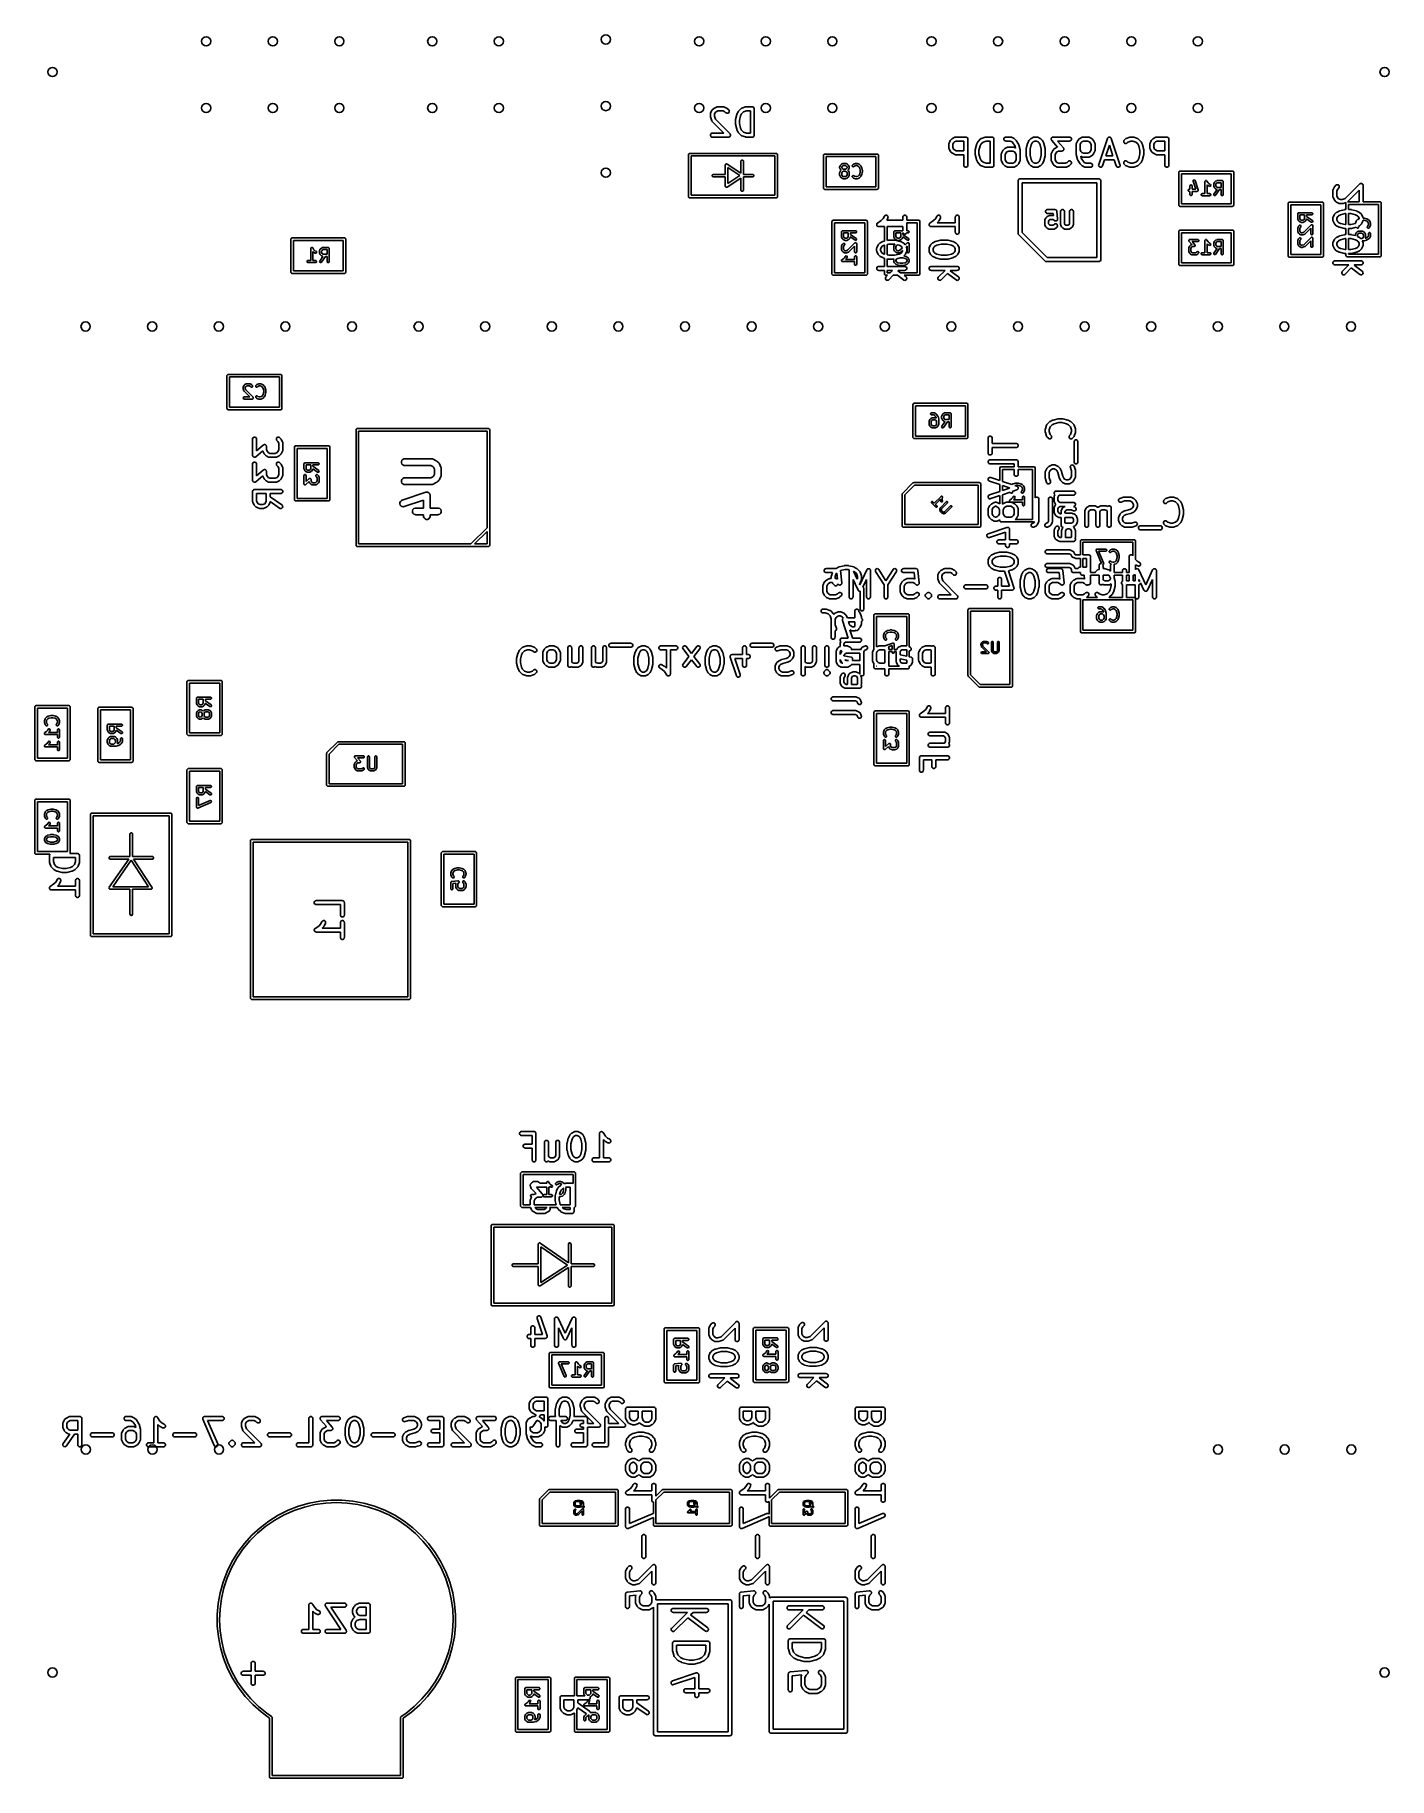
# Model space of a CAD drawing. Extents: x -0.03 to 2.01, y -0.16 to 2.46.
import ezdxf

# ---------------------------------------------------------------- set-up
doc = ezdxf.new("R2010")
doc.units = 0
doc.header["$MEASUREMENT"] = 0
doc.layers.add('BLACK', color=7, linetype='CONTINUOUS')

msp = doc.modelspace()

# ---------------------------------------------------------------- linework, layer by layer
at = {"layer": 'BLACK', "linetype": 'CONTINUOUS'}
for p, q in [((0.9878, 2.3393), (0.9879, 2.3394)), ((0.9878, 2.3388), (0.9878, 2.3393)), ((0.9878, 2.335), (0.9878, 2.3388)), ((0.9878, 2.3347), (0.9878, 2.335)), ((0.9878, 2.3346), (0.9878, 2.3347)), ((0.9878, 2.3345), (0.9878, 2.3346)), ((0.9878, 2.3344), (0.9878, 2.3345)), ((0.9879, 2.3344), (0.9878, 2.3344)), ((0.9879, 2.3395), (0.9881, 2.3401)), ((0.9879, 2.3394), (0.9879, 2.3395)), ((0.9879, 2.3341), (0.9879, 2.3344)), ((0.9898, 2.3285), (0.9879, 2.3341)), ((0.9881, 2.3401), (0.99, 2.3438)), ((0.99, 2.3279), (0.9898, 2.3285)), ((0.99, 2.3438), (0.9901, 2.3441)), ((0.9901, 2.3441), (0.9901, 2.3442)), ((0.9901, 2.3442), (0.9902, 2.3442)), ((0.9902, 2.3442), (0.9903, 2.3443)), ((0.9903, 2.3444), (0.9905, 2.3446)), ((0.9903, 2.3443), (0.9903, 2.3444)), ((0.9905, 2.3446), (0.9924, 2.3465)), ((0.9924, 2.3465), (0.9926, 2.3467)), ((0.9926, 2.3467), (0.9927, 2.3467)), ((0.9927, 2.3467), (0.9927, 2.3468)), ((0.9927, 2.3468), (0.9928, 2.3468)), ((0.9928, 2.3468), (0.9929, 2.3469)), ((0.9929, 2.3469), (0.9931, 2.347)), ((0.9931, 2.347), (0.9969, 2.3489)), ((0.995, 2.3408), (0.9937, 2.3381)), ((0.9937, 2.3381), (0.9937, 2.3355)), ((0.9937, 2.3355), (0.9952, 2.331)), ((0.9962, 2.342), (0.995, 2.3408)), ((0.9952, 2.331), (1.0172, 2.309)), ((0.9989, 2.3433), (0.9962, 2.342)), ((0.9969, 2.3489), (0.9974, 2.3491)), ((0.9974, 2.3491), (0.9975, 2.3491)), ((0.9975, 2.3491), (0.9976, 2.3492)), ((0.9976, 2.3492), (0.9982, 2.3492)), ((0.9982, 2.3492), (1.0076, 2.3492)), ((1.0069, 2.3433), (0.9989, 2.3433)), ((1.0096, 2.342), (1.0069, 2.3433)), ((1.0076, 2.3492), (1.0082, 2.3492)), ((1.0082, 2.3492), (1.0083, 2.3491)), ((1.0083, 2.3491), (1.0084, 2.3491)), ((1.0084, 2.3491), (1.0089, 2.3489)), ((1.0089, 2.3489), (1.0127, 2.347)), ((1.0111, 2.3404), (1.0096, 2.342)), ((1.0116, 2.3401), (1.0111, 2.3404)), ((1.0126, 2.3396), (1.0116, 2.3401)), ((1.0138, 2.3396), (1.0126, 2.3396)), ((1.0127, 2.347), (1.0129, 2.3469)), ((1.0129, 2.3469), (1.013, 2.3468)), ((1.013, 2.3468), (1.0131, 2.3468)), ((1.0131, 2.3468), (1.0132, 2.3467)), ((1.0132, 2.3467), (1.0132, 2.3467)), ((1.0132, 2.3467), (1.0134, 2.3465)), ((1.0134, 2.3465), (1.0153, 2.3446)), ((1.0149, 2.3401), (1.0138, 2.3396)), ((1.0157, 2.3409), (1.0149, 2.3401)), ((1.0153, 2.3446), (1.0157, 2.3442)), ((1.0157, 2.3442), (1.0161, 2.3431)), ((1.0161, 2.3419), (1.0157, 2.3409)), ((1.0161, 2.3431), (1.0161, 2.3419)), ((1.0253, 2.33), (1.0254, 2.3301)), ((1.0253, 2.3298), (1.0253, 2.33)), ((1.0253, 2.33), (1.0253, 2.33)), ((1.0253, 2.3295), (1.0253, 2.3298)), ((1.0253, 2.3294), (1.0253, 2.3295)), ((1.0253, 2.3295), (1.0253, 2.3295)), ((1.0253, 2.3238), (1.0253, 2.3294)), ((1.0254, 2.3301), (1.0272, 2.3376)), ((1.0272, 2.3377), (1.0273, 2.3379)), ((1.0272, 2.3376), (1.0272, 2.3377)), ((1.0272, 2.3377), (1.0272, 2.3377)), ((1.0273, 2.3379), (1.0274, 2.3382)), ((1.0274, 2.3382), (1.0293, 2.342)), ((1.0274, 2.3382), (1.0274, 2.3382)), ((1.0274, 2.3382), (1.0274, 2.3382)), ((1.0293, 2.342), (1.0295, 2.3422)), ((1.0295, 2.3423), (1.0296, 2.3424)), ((1.0295, 2.3422), (1.0295, 2.3423)), ((1.0296, 2.3424), (1.0296, 2.3425)), ((1.0296, 2.3425), (1.0297, 2.3425)), ((1.0297, 2.3425), (1.0299, 2.3427)), ((1.0299, 2.3427), (1.0336, 2.3465)), ((1.0329, 2.3359), (1.0312, 2.329)), ((1.0312, 2.329), (1.0312, 2.3241)), ((1.0344, 2.3389), (1.0329, 2.3359)), ((1.0336, 2.3465), (1.0341, 2.3468)), ((1.0341, 2.3468), (1.0342, 2.3469)), ((1.0342, 2.3469), (1.0343, 2.347)), ((1.0343, 2.347), (1.0348, 2.3472)), ((1.0373, 2.3418), (1.0344, 2.3389)), ((1.0348, 2.3472), (1.0404, 2.3491)), ((1.0418, 2.3433), (1.0373, 2.3418)), ((1.0404, 2.3491), (1.0407, 2.3491)), ((1.0407, 2.3491), (1.0408, 2.3492)), ((1.0408, 2.3492), (1.0409, 2.3492)), ((1.0409, 2.3492), (1.041, 2.3492)), ((1.041, 2.3492), (1.041, 2.3492)), ((1.041, 2.3492), (1.0413, 2.3492)), ((1.0413, 2.3492), (1.0507, 2.3492)), ((1.0478, 2.3433), (1.0418, 2.3433)), ((1.0478, 2.3098), (1.0478, 2.3433)), ((1.0507, 2.3492), (1.0513, 2.3492)), ((1.0513, 2.3492), (1.0524, 2.3487)), ((1.0524, 2.3487), (1.0532, 2.3479)), ((1.0532, 2.3479), (1.0536, 2.3468)), ((1.0536, 2.3468), (1.0537, 2.3463)), ((1.0537, 2.3463), (1.0537, 2.3069)), ((0.9878, 2.3075), (0.9883, 2.3085)), ((0.9878, 2.3063), (0.9878, 2.3075)), ((0.9883, 2.3053), (0.9878, 2.3063)), ((0.9883, 2.3085), (0.9891, 2.3094)), ((0.9891, 2.3044), (0.9883, 2.3053)), ((0.9891, 2.3094), (0.9901, 2.3098)), ((0.9901, 2.304), (0.9891, 2.3044)), ((0.9901, 2.3279), (0.99, 2.3279)), ((0.9901, 2.3278), (0.9901, 2.3279)), ((0.9905, 2.3273), (0.9901, 2.3278)), ((0.9901, 2.3098), (0.9907, 2.3098)), ((0.9907, 2.3039), (0.9901, 2.304)), ((1.008, 2.3098), (0.9905, 2.3273)), ((0.9907, 2.3098), (1.008, 2.3098)), ((1.0151, 2.3039), (0.9907, 2.3039)), ((1.0157, 2.304), (1.0151, 2.3039)), ((1.016, 2.3041), (1.0157, 2.304)), ((1.0167, 2.3044), (1.016, 2.3041)), ((1.0175, 2.3053), (1.0167, 2.3044)), ((1.0172, 2.309), (1.0175, 2.3085)), ((1.0175, 2.3085), (1.018, 2.3075)), ((1.018, 2.3063), (1.0175, 2.3053)), ((1.018, 2.3075), (1.018, 2.3063)), ((1.0253, 2.3237), (1.0253, 2.3238)), ((1.0253, 2.3236), (1.0253, 2.3237)), ((1.0253, 2.3234), (1.0253, 2.3236)), ((1.0253, 2.3232), (1.0253, 2.3234)), ((1.0254, 2.3231), (1.0253, 2.3232)), ((1.0253, 2.3232), (1.0253, 2.3232)), ((1.0272, 2.3156), (1.0254, 2.3231)), ((1.0272, 2.3155), (1.0272, 2.3156)), ((1.0273, 2.3153), (1.0272, 2.3155)), ((1.0272, 2.3155), (1.0272, 2.3155)), ((1.0274, 2.315), (1.0273, 2.3153)), ((1.0293, 2.3112), (1.0274, 2.315)), ((1.0274, 2.315), (1.0274, 2.315)), ((1.0274, 2.315), (1.0274, 2.315)), ((1.0295, 2.311), (1.0293, 2.3112)), ((1.0295, 2.3109), (1.0295, 2.311)), ((1.0296, 2.3108), (1.0295, 2.3109)), ((1.0296, 2.3107), (1.0296, 2.3108)), ((1.0297, 2.3107), (1.0296, 2.3107)), ((1.0299, 2.3104), (1.0297, 2.3107)), ((1.0336, 2.3067), (1.0299, 2.3104)), ((1.0312, 2.3241), (1.0329, 2.3173)), ((1.0329, 2.3173), (1.0344, 2.3143)), ((1.0341, 2.3063), (1.0336, 2.3067)), ((1.0342, 2.3063), (1.0341, 2.3063)), ((1.0343, 2.3062), (1.0342, 2.3063)), ((1.0348, 2.306), (1.0343, 2.3062)), ((1.0344, 2.3143), (1.0373, 2.3114)), ((1.0404, 2.3041), (1.0348, 2.306)), ((1.0373, 2.3114), (1.0418, 2.3098)), ((1.0407, 2.304), (1.0404, 2.3041)), ((1.0408, 2.304), (1.0407, 2.304)), ((1.0409, 2.304), (1.0408, 2.304)), ((1.041, 2.304), (1.0409, 2.304)), ((1.0413, 2.3039), (1.041, 2.304)), ((1.041, 2.304), (1.041, 2.304)), ((1.0507, 2.3039), (1.0413, 2.3039)), ((1.0418, 2.3098), (1.0478, 2.3098)), ((1.0513, 2.304), (1.0507, 2.3039)), ((1.0524, 2.3044), (1.0513, 2.304)), ((1.0532, 2.3053), (1.0524, 2.3044)), ((1.0536, 2.3063), (1.0532, 2.3053)), ((1.0537, 2.3069), (1.0536, 2.3063)), ((1.3511, 2.3018), (1.3549, 2.3036)), ((1.3549, 2.3036), (1.3554, 2.3038)), ((1.3554, 2.3038), (1.3555, 2.3038)), ((1.3555, 2.3038), (1.3556, 2.3039)), ((1.3556, 2.3039), (1.3562, 2.3039)), ((1.3562, 2.3039), (1.3712, 2.3039)), ((1.3712, 2.3039), (1.3718, 2.3039)), ((1.3718, 2.3039), (1.3728, 2.3034)), ((1.3728, 2.3034), (1.3737, 2.3026)), ((1.3737, 2.3026), (1.3741, 2.3016)), ((1.3946, 2.3019), (1.4003, 2.3038)), ((1.4003, 2.3038), (1.4006, 2.3039)), ((1.4006, 2.3039), (1.4006, 2.3039)), ((1.4006, 2.3039), (1.4007, 2.3039)), ((1.4007, 2.3039), (1.4008, 2.3039)), ((1.4008, 2.3039), (1.4009, 2.3039)), ((1.4009, 2.3039), (1.4012, 2.3039)), ((1.4012, 2.3039), (1.4106, 2.3039)), ((1.4106, 2.3039), (1.4111, 2.3039)), ((1.4111, 2.3039), (1.4122, 2.3034)), ((1.4122, 2.3034), (1.413, 2.3026)), ((1.413, 2.3026), (1.4135, 2.3016)), ((1.4283, 2.3016), (1.4287, 2.3026)), ((1.4287, 2.3026), (1.4296, 2.3034)), ((1.4296, 2.3034), (1.4306, 2.3039)), ((1.4306, 2.3039), (1.4312, 2.3039)), ((1.4312, 2.3039), (1.4387, 2.3039)), ((1.4387, 2.3039), (1.4393, 2.3039)), ((1.4393, 2.3039), (1.4394, 2.3038)), ((1.4394, 2.3038), (1.4395, 2.3038)), ((1.4395, 2.3038), (1.44, 2.3036)), ((1.44, 2.3036), (1.4438, 2.3018)), ((1.4692, 2.3018), (1.473, 2.3036)), ((1.473, 2.3036), (1.4735, 2.3038)), ((1.4735, 2.3038), (1.4736, 2.3038)), ((1.4736, 2.3038), (1.4737, 2.3039)), ((1.4737, 2.3039), (1.4743, 2.3039)), ((1.4743, 2.3039), (1.4781, 2.3039)), ((1.4781, 2.3039), (1.4786, 2.3039)), ((1.4786, 2.3039), (1.4787, 2.3038)), ((1.4787, 2.3038), (1.4788, 2.3038)), ((1.4788, 2.3038), (1.4794, 2.3036)), ((1.4794, 2.3036), (1.4831, 2.3018)), ((1.4996, 2.3018), (1.4998, 2.3022)), ((1.4998, 2.3022), (1.5, 2.3026)), ((1.5, 2.3026), (1.5001, 2.3027)), ((1.5001, 2.3028), (1.5005, 2.3031)), ((1.5001, 2.3027), (1.5001, 2.3028)), ((1.5005, 2.3031), (1.5008, 2.3034)), ((1.5008, 2.3034), (1.5009, 2.3035)), ((1.5009, 2.3035), (1.501, 2.3036)), ((1.501, 2.3036), (1.5014, 2.3037)), ((1.5014, 2.3037), (1.5019, 2.3039)), ((1.5019, 2.3039), (1.502, 2.3039)), ((1.502, 2.3039), (1.5021, 2.3039)), ((1.5021, 2.3039), (1.5021, 2.3039)), ((1.5021, 2.3039), (1.5024, 2.3039)), ((1.5024, 2.3039), (1.5268, 2.3039)), ((1.5268, 2.3039), (1.5274, 2.3039)), ((1.5274, 2.3039), (1.5284, 2.3034)), ((1.5284, 2.3034), (1.5293, 2.3026)), ((1.5293, 2.3026), (1.5297, 2.3016)), ((1.5424, 2.3018), (1.5461, 2.3036)), ((1.5461, 2.3036), (1.5467, 2.3038)), ((1.5467, 2.3038), (1.5468, 2.3038)), ((1.5468, 2.3038), (1.5469, 2.3039)), ((1.5469, 2.3039), (1.5474, 2.3039)), ((1.5474, 2.3039), (1.5549, 2.3039)), ((1.5549, 2.3039), (1.5555, 2.3039)), ((1.5555, 2.3039), (1.5556, 2.3038)), ((1.5556, 2.3038), (1.5557, 2.3038)), ((1.5557, 2.3038), (1.5563, 2.3036)), ((1.5563, 2.3036), (1.56, 2.3018)), ((1.584, 2.3019), (1.5842, 2.3025)), ((1.5842, 2.3025), (1.5844, 2.3026)), ((1.5844, 2.3026), (1.5845, 2.3028)), ((1.5845, 2.3028), (1.5847, 2.303)), ((1.5847, 2.303), (1.585, 2.3033)), ((1.585, 2.3033), (1.5852, 2.3034)), ((1.5852, 2.3034), (1.5853, 2.3036)), ((1.5853, 2.3036), (1.5857, 2.3037)), ((1.5857, 2.3037), (1.586, 2.3038)), ((1.586, 2.3038), (1.5862, 2.3039)), ((1.5862, 2.3039), (1.5864, 2.3039)), ((1.5864, 2.3039), (1.5868, 2.3039)), ((1.5868, 2.3039), (1.5872, 2.3039)), ((1.5872, 2.3039), (1.5874, 2.3039)), ((1.5874, 2.3039), (1.5876, 2.3038)), ((1.5876, 2.3038), (1.5879, 2.3037)), ((1.5879, 2.3037), (1.5883, 2.3036)), ((1.5883, 2.3036), (1.5884, 2.3034)), ((1.5884, 2.3034), (1.5886, 2.3033)), ((1.5886, 2.3033), (1.5889, 2.303)), ((1.5889, 2.303), (1.5891, 2.3028)), ((1.5891, 2.3028), (1.5892, 2.3026)), ((1.5892, 2.3026), (1.5894, 2.3025)), ((1.5894, 2.3025), (1.5896, 2.3019)), ((1.6121, 2.3019), (1.6177, 2.3038)), ((1.6177, 2.3038), (1.618, 2.3039)), ((1.618, 2.3039), (1.6181, 2.3039)), ((1.6181, 2.3039), (1.6182, 2.3039)), ((1.6182, 2.3039), (1.6183, 2.3039)), ((1.6183, 2.3039), (1.6184, 2.3039)), ((1.6184, 2.3039), (1.6187, 2.3039)), ((1.6187, 2.3039), (1.6224, 2.3039)), ((1.6224, 2.3039), (1.6227, 2.3039)), ((1.6227, 2.3039), (1.6228, 2.3039)), ((1.6228, 2.3039), (1.6229, 2.3039)), ((1.6229, 2.3039), (1.623, 2.3039)), ((1.623, 2.3039), (1.6231, 2.3039)), ((1.6231, 2.3039), (1.6234, 2.3038)), ((1.6234, 2.3038), (1.629, 2.3019)), ((1.653, 2.3018), (1.6567, 2.3036)), ((1.6567, 2.3036), (1.6573, 2.3038)), ((1.6573, 2.3038), (1.6574, 2.3038)), ((1.6574, 2.3038), (1.6575, 2.3039)), ((1.6575, 2.3039), (1.658, 2.3039)), ((1.658, 2.3039), (1.673, 2.3039)), ((1.673, 2.3039), (1.6736, 2.3039)), ((1.6736, 2.3039), (1.6747, 2.3034)), ((1.6747, 2.3034), (1.6755, 2.3026)), ((1.6755, 2.3026), (1.6759, 2.3016)), ((0.9547, 2.2776), (0.9549, 2.2783)), ((0.9547, 2.2146), (0.9547, 2.2776)), ((0.9549, 2.2783), (0.9559, 2.2794)), ((0.9559, 2.2794), (0.9567, 2.2795)), ((0.9567, 2.2795), (1.0866, 2.2795)), ((1.0866, 2.2795), (1.0874, 2.2794)), ((1.0874, 2.2794), (1.0884, 2.2783)), ((1.0884, 2.2783), (1.0886, 2.2776)), ((1.0886, 2.2776), (1.0886, 2.2146)), ((1.1575, 2.2766), (1.1576, 2.2773)), ((1.1575, 2.2274), (1.1575, 2.2766)), ((1.1576, 2.2773), (1.1587, 2.2784)), ((1.1587, 2.2784), (1.1594, 2.2785)), ((1.1594, 2.2785), (1.2382, 2.2785)), ((1.2382, 2.2785), (1.2389, 2.2784)), ((1.2389, 2.2784), (1.24, 2.2773)), ((1.24, 2.2773), (1.2402, 2.2766)), ((1.2402, 2.2766), (1.2402, 2.2274)), ((1.3458, 2.2941), (1.3459, 2.2942)), ((1.3458, 2.2935), (1.3458, 2.2941)), ((1.3458, 2.2879), (1.3458, 2.2935)), ((1.3458, 2.2873), (1.3458, 2.2879)), ((1.3459, 2.2872), (1.3458, 2.2873)), ((1.3459, 2.2943), (1.3461, 2.2948)), ((1.3459, 2.2942), (1.3459, 2.2943)), ((1.3459, 2.2871), (1.3459, 2.2872)), ((1.3461, 2.2865), (1.3459, 2.2871)), ((1.3461, 2.2948), (1.3479, 2.2986)), ((1.3479, 2.2828), (1.3461, 2.2865)), ((1.3479, 2.2986), (1.3481, 2.2988)), ((1.3481, 2.2826), (1.3479, 2.2828)), ((1.3481, 2.2989), (1.3482, 2.299)), ((1.3481, 2.2988), (1.3481, 2.2989)), ((1.3481, 2.2825), (1.3481, 2.2826)), ((1.3482, 2.2824), (1.3481, 2.2825)), ((1.3482, 2.299), (1.3482, 2.2991)), ((1.3482, 2.2991), (1.3483, 2.2991)), ((1.3482, 2.2823), (1.3482, 2.2824)), ((1.3483, 2.2823), (1.3482, 2.2823)), ((1.3483, 2.2991), (1.3485, 2.2993)), ((1.3485, 2.282), (1.3483, 2.2823)), ((1.3485, 2.2993), (1.3504, 2.3012)), ((1.3504, 2.2802), (1.3485, 2.282)), ((1.3504, 2.3012), (1.3506, 2.3014)), ((1.3506, 2.28), (1.3504, 2.2802)), ((1.3506, 2.3014), (1.3507, 2.3015)), ((1.3506, 2.3014), (1.3506, 2.3014)), ((1.3506, 2.2799), (1.3506, 2.28)), ((1.3507, 2.2799), (1.3506, 2.2799)), ((1.3507, 2.3015), (1.3508, 2.3016)), ((1.3508, 2.2798), (1.3507, 2.2799)), ((1.3508, 2.3016), (1.3509, 2.3016)), ((1.3509, 2.2798), (1.3508, 2.2798)), ((1.3509, 2.3016), (1.3511, 2.3018)), ((1.3511, 2.2796), (1.3509, 2.2798)), ((1.3549, 2.2777), (1.3511, 2.2796)), ((1.353, 2.2955), (1.3517, 2.2928)), ((1.3517, 2.2928), (1.3517, 2.2886)), ((1.3517, 2.2886), (1.353, 2.2859)), ((1.3542, 2.2967), (1.353, 2.2955)), ((1.353, 2.2859), (1.3542, 2.2847)), ((1.3569, 2.298), (1.3542, 2.2967)), ((1.3542, 2.2847), (1.3569, 2.2833)), ((1.3554, 2.2775), (1.3549, 2.2777)), ((1.3555, 2.2775), (1.3554, 2.2775)), ((1.3556, 2.2775), (1.3555, 2.2775)), ((1.3562, 2.2774), (1.3556, 2.2775)), ((1.3683, 2.2774), (1.3562, 2.2774)), ((1.3683, 2.298), (1.3569, 2.298)), ((1.3569, 2.2833), (1.3683, 2.2833)), ((1.3683, 2.2833), (1.3683, 2.298)), ((1.3683, 2.2616), (1.3683, 2.2774)), ((1.3741, 2.3016), (1.3742, 2.301)), ((1.3742, 2.301), (1.3742, 2.2616)), ((1.3851, 2.2843), (1.3852, 2.2845)), ((1.3851, 2.2842), (1.3851, 2.2843)), ((1.3851, 2.2841), (1.3851, 2.2842)), ((1.3851, 2.2785), (1.3851, 2.2841)), ((1.3851, 2.2784), (1.3851, 2.2785)), ((1.3852, 2.2781), (1.3851, 2.2784)), ((1.3851, 2.2784), (1.3851, 2.2784)), ((1.3852, 2.2848), (1.3871, 2.2923)), ((1.3852, 2.2847), (1.3852, 2.2848)), ((1.3852, 2.2845), (1.3852, 2.2847)), ((1.3852, 2.2847), (1.3852, 2.2847)), ((1.3852, 2.2779), (1.3852, 2.2781)), ((1.3852, 2.2778), (1.3852, 2.2779)), ((1.3852, 2.2779), (1.3852, 2.2779)), ((1.3871, 2.2703), (1.3852, 2.2778)), ((1.3871, 2.2924), (1.3872, 2.2926)), ((1.3871, 2.2923), (1.3871, 2.2924)), ((1.3871, 2.2924), (1.3871, 2.2924)), ((1.3872, 2.2926), (1.3873, 2.2929)), ((1.3873, 2.2929), (1.3892, 2.2967)), ((1.3873, 2.2929), (1.3873, 2.2929)), ((1.3873, 2.2929), (1.3873, 2.2929)), ((1.3892, 2.2967), (1.3893, 2.2969)), ((1.3893, 2.2969), (1.3894, 2.297)), ((1.3894, 2.2971), (1.3895, 2.2972)), ((1.3894, 2.297), (1.3894, 2.2971)), ((1.3895, 2.2972), (1.3896, 2.2972)), ((1.3896, 2.2972), (1.3897, 2.2975)), ((1.3897, 2.2975), (1.3935, 2.3012)), ((1.3927, 2.2906), (1.391, 2.2838)), ((1.391, 2.2838), (1.391, 2.2789)), ((1.391, 2.2789), (1.3927, 2.272)), ((1.3943, 2.2936), (1.3927, 2.2906)), ((1.3935, 2.3012), (1.3939, 2.3016)), ((1.3939, 2.3016), (1.394, 2.3016)), ((1.394, 2.3016), (1.3941, 2.3017)), ((1.3941, 2.3017), (1.3946, 2.3019)), ((1.3972, 2.2965), (1.3943, 2.2936)), ((1.4017, 2.298), (1.3972, 2.2965)), ((1.4076, 2.298), (1.4017, 2.298)), ((1.4076, 2.2646), (1.4076, 2.298)), ((1.4135, 2.3016), (1.4135, 2.301)), ((1.4135, 2.301), (1.4135, 2.2616)), ((1.4245, 2.2785), (1.4246, 2.2791)), ((1.4245, 2.2691), (1.4245, 2.2785)), ((1.4246, 2.2793), (1.4248, 2.2798)), ((1.4246, 2.2792), (1.4246, 2.2793)), ((1.4246, 2.2791), (1.4246, 2.2792)), ((1.4248, 2.2798), (1.4267, 2.2836)), ((1.4267, 2.2836), (1.4268, 2.2838)), ((1.4268, 2.2838), (1.4269, 2.2839)), ((1.4269, 2.284), (1.427, 2.2841)), ((1.4269, 2.2839), (1.4269, 2.284)), ((1.427, 2.2841), (1.4272, 2.2843)), ((1.427, 2.2841), (1.427, 2.2841)), ((1.4272, 2.2843), (1.4291, 2.2862)), ((1.4283, 2.3004), (1.4283, 2.3016)), ((1.4287, 2.2994), (1.4283, 2.3004)), ((1.4296, 2.2985), (1.4287, 2.2994)), ((1.4291, 2.2862), (1.4293, 2.2864)), ((1.4293, 2.2864), (1.4294, 2.2865)), ((1.4294, 2.2865), (1.4295, 2.2865)), ((1.4295, 2.2865), (1.4296, 2.2866)), ((1.4306, 2.2981), (1.4296, 2.2985)), ((1.4296, 2.2866), (1.4299, 2.2868)), ((1.4296, 2.2866), (1.4296, 2.2866)), ((1.4299, 2.2868), (1.4336, 2.2886)), ((1.4317, 2.2805), (1.4304, 2.2778)), ((1.4304, 2.2778), (1.4304, 2.2698)), ((1.4312, 2.298), (1.4306, 2.2981)), ((1.438, 2.298), (1.4312, 2.298)), ((1.4329, 2.2817), (1.4317, 2.2805)), ((1.4356, 2.283), (1.4329, 2.2817)), ((1.4336, 2.2886), (1.4342, 2.2888)), ((1.4342, 2.2888), (1.4343, 2.2888)), ((1.4343, 2.2888), (1.4344, 2.2889)), ((1.4344, 2.2889), (1.4349, 2.2889)), ((1.4349, 2.2889), (1.4424, 2.2889)), ((1.4417, 2.283), (1.4356, 2.283)), ((1.4407, 2.2967), (1.438, 2.298)), ((1.442, 2.2954), (1.4407, 2.2967)), ((1.4444, 2.2817), (1.4417, 2.283)), ((1.4453, 2.2904), (1.442, 2.2954)), ((1.4424, 2.2889), (1.443, 2.2889)), ((1.443, 2.2889), (1.4431, 2.2888)), ((1.4431, 2.2888), (1.4432, 2.2888)), ((1.4432, 2.2888), (1.4438, 2.2886)), ((1.4438, 2.3018), (1.444, 2.3016)), ((1.4438, 2.2886), (1.4461, 2.2875)), ((1.444, 2.3016), (1.4441, 2.3016)), ((1.4441, 2.3016), (1.4442, 2.3015)), ((1.4442, 2.3015), (1.4443, 2.3014)), ((1.4443, 2.3014), (1.4443, 2.3014)), ((1.4443, 2.3014), (1.4445, 2.3012)), ((1.4456, 2.2805), (1.4444, 2.2817)), ((1.4445, 2.3012), (1.4464, 2.2993)), ((1.4461, 2.2875), (1.4453, 2.2904)), ((1.447, 2.2778), (1.4456, 2.2805)), ((1.4464, 2.2993), (1.4464, 2.2993)), ((1.4464, 2.2993), (1.4464, 2.2993)), ((1.4464, 2.2993), (1.4466, 2.2991)), ((1.4466, 2.2991), (1.4468, 2.2989)), ((1.4468, 2.2989), (1.4468, 2.2989)), ((1.4468, 2.2989), (1.4468, 2.2989)), ((1.4468, 2.2989), (1.4505, 2.2933)), ((1.447, 2.2698), (1.447, 2.2778)), ((1.4505, 2.2933), (1.4507, 2.2929)), ((1.4507, 2.2929), (1.4507, 2.2929)), ((1.4507, 2.2929), (1.4508, 2.2928)), ((1.4508, 2.2928), (1.4508, 2.2927)), ((1.4508, 2.2927), (1.4508, 2.2927)), ((1.4508, 2.2927), (1.4509, 2.2923)), ((1.4509, 2.2923), (1.4528, 2.2848)), ((1.4528, 2.2848), (1.4528, 2.2847)), ((1.4528, 2.2847), (1.4528, 2.2847)), ((1.4528, 2.2847), (1.4529, 2.2845)), ((1.4529, 2.2845), (1.4529, 2.2843)), ((1.4529, 2.2843), (1.4529, 2.2842)), ((1.4529, 2.2842), (1.4529, 2.2841)), ((1.4529, 2.2841), (1.4529, 2.2691)), ((1.462, 2.2864), (1.462, 2.2866)), ((1.462, 2.2866), (1.4621, 2.2866)), ((1.462, 2.2861), (1.462, 2.2864)), ((1.462, 2.286), (1.462, 2.2861)), ((1.462, 2.2861), (1.462, 2.2861)), ((1.462, 2.2766), (1.462, 2.286)), ((1.462, 2.2765), (1.462, 2.2766)), ((1.462, 2.2763), (1.462, 2.2765)), ((1.462, 2.2765), (1.462, 2.2765)), ((1.462, 2.276), (1.462, 2.2763)), ((1.4621, 2.276), (1.462, 2.276)), ((1.4621, 2.2867), (1.464, 2.2942)), ((1.4621, 2.2866), (1.4621, 2.2867)), ((1.4621, 2.2759), (1.4621, 2.276)), ((1.464, 2.2684), (1.4621, 2.2759)), ((1.464, 2.2943), (1.4641, 2.2945)), ((1.464, 2.2942), (1.464, 2.2943)), ((1.464, 2.2943), (1.464, 2.2943)), ((1.4641, 2.2945), (1.4641, 2.2948)), ((1.4641, 2.2948), (1.4642, 2.2948)), ((1.4642, 2.2948), (1.4661, 2.2986)), ((1.4642, 2.2948), (1.4642, 2.2948)), ((1.4661, 2.2986), (1.4662, 2.2988)), ((1.4662, 2.2989), (1.4663, 2.299)), ((1.4662, 2.2988), (1.4662, 2.2989)), ((1.4663, 2.299), (1.4664, 2.2991)), ((1.4664, 2.2991), (1.4666, 2.2993)), ((1.4664, 2.2991), (1.4664, 2.2991)), ((1.4666, 2.2993), (1.4685, 2.3012)), ((1.4696, 2.2925), (1.4679, 2.2856)), ((1.4679, 2.2856), (1.4679, 2.277)), ((1.4679, 2.277), (1.4696, 2.2702)), ((1.4685, 2.3012), (1.4687, 2.3014)), ((1.4687, 2.3014), (1.4688, 2.3014)), ((1.4688, 2.3015), (1.4689, 2.3016)), ((1.4688, 2.3014), (1.4688, 2.3015)), ((1.4689, 2.3016), (1.469, 2.3016)), ((1.469, 2.3016), (1.4692, 2.3018)), ((1.4711, 2.2955), (1.4696, 2.2925)), ((1.4723, 2.2967), (1.4711, 2.2955)), ((1.475, 2.298), (1.4723, 2.2967)), ((1.4774, 2.298), (1.475, 2.298)), ((1.4801, 2.2967), (1.4774, 2.298)), ((1.4813, 2.2955), (1.4801, 2.2967)), ((1.4828, 2.2925), (1.4813, 2.2955)), ((1.4845, 2.2856), (1.4828, 2.2925)), ((1.4828, 2.2702), (1.4845, 2.277)), ((1.4831, 2.3018), (1.4834, 2.3016)), ((1.4834, 2.3016), (1.4835, 2.3016)), ((1.4835, 2.3016), (1.4835, 2.3015)), ((1.4835, 2.3015), (1.4836, 2.3014)), ((1.4836, 2.3014), (1.4837, 2.3014)), ((1.4837, 2.3014), (1.4839, 2.3012)), ((1.4839, 2.3012), (1.4858, 2.2993)), ((1.4845, 2.277), (1.4845, 2.2856)), ((1.4858, 2.2993), (1.486, 2.2991)), ((1.486, 2.2991), (1.486, 2.2991)), ((1.486, 2.2991), (1.4861, 2.299)), ((1.4861, 2.299), (1.4861, 2.2989)), ((1.4861, 2.2989), (1.4862, 2.2988)), ((1.4862, 2.2988), (1.4863, 2.2986)), ((1.4863, 2.2986), (1.4882, 2.2948)), ((1.4882, 2.2948), (1.4882, 2.2948)), ((1.4882, 2.2948), (1.4882, 2.2948)), ((1.4882, 2.2948), (1.4883, 2.2945)), ((1.4883, 2.2945), (1.4884, 2.2943)), ((1.4884, 2.2943), (1.4884, 2.2943)), ((1.4884, 2.2943), (1.4884, 2.2942)), ((1.4884, 2.2942), (1.4903, 2.2867)), ((1.4903, 2.2759), (1.4884, 2.2684)), ((1.4903, 2.2867), (1.4903, 2.2866)), ((1.4903, 2.2866), (1.4903, 2.2866)), ((1.4903, 2.2866), (1.4904, 2.2864)), ((1.4904, 2.2763), (1.4903, 2.276)), ((1.4903, 2.276), (1.4903, 2.276)), ((1.4903, 2.276), (1.4903, 2.2759)), ((1.4904, 2.2864), (1.4904, 2.2861)), ((1.4904, 2.2861), (1.4904, 2.2861)), ((1.4904, 2.2861), (1.4904, 2.286)), ((1.4904, 2.286), (1.4904, 2.2766)), ((1.4904, 2.2766), (1.4904, 2.2765)), ((1.4904, 2.2765), (1.4904, 2.2765)), ((1.4904, 2.2765), (1.4904, 2.2763)), ((1.4995, 2.3016), (1.4996, 2.3017)), ((1.4995, 2.3011), (1.4995, 2.3016)), ((1.4995, 2.3006), (1.4995, 2.3011)), ((1.4995, 2.3005), (1.4995, 2.3006)), ((1.4995, 2.3004), (1.4995, 2.3005)), ((1.4997, 2.3), (1.4995, 2.3004)), ((1.4995, 2.2791), (1.4996, 2.2792)), ((1.4995, 2.2785), (1.4995, 2.2791)), ((1.4995, 2.2691), (1.4995, 2.2785)), ((1.4996, 2.3017), (1.4996, 2.3018)), ((1.4996, 2.2793), (1.4998, 2.2798)), ((1.4996, 2.2792), (1.4996, 2.2793)), ((1.4999, 2.2995), (1.4997, 2.3)), ((1.4998, 2.2798), (1.5017, 2.2836)), ((1.5, 2.2994), (1.4999, 2.2995)), ((1.5, 2.2993), (1.5, 2.2994)), ((1.5, 2.2994), (1.5, 2.2994)), ((1.5002, 2.299), (1.5, 2.2993)), ((1.5091, 2.2888), (1.5002, 2.299)), ((1.5017, 2.2836), (1.5018, 2.2838)), ((1.5018, 2.2838), (1.5019, 2.2839)), ((1.5019, 2.284), (1.502, 2.2841)), ((1.5019, 2.2839), (1.5019, 2.284)), ((1.502, 2.2841), (1.5022, 2.2843)), ((1.502, 2.2841), (1.502, 2.2841)), ((1.5022, 2.2843), (1.5041, 2.2862)), ((1.5041, 2.2862), (1.5043, 2.2864)), ((1.5043, 2.2864), (1.5044, 2.2865)), ((1.5044, 2.2865), (1.5045, 2.2865)), ((1.5045, 2.2865), (1.5045, 2.2866)), ((1.5045, 2.2866), (1.5046, 2.2866)), ((1.5046, 2.2866), (1.5049, 2.2868)), ((1.5049, 2.2868), (1.5086, 2.2886)), ((1.5067, 2.2805), (1.5054, 2.2778)), ((1.5054, 2.2778), (1.5054, 2.2698)), ((1.5079, 2.2817), (1.5067, 2.2805)), ((1.5106, 2.283), (1.5079, 2.2817)), ((1.5086, 2.2886), (1.5091, 2.2888)), ((1.5268, 2.298), (1.5089, 2.298)), ((1.5089, 2.298), (1.5178, 2.2879)), ((1.5156, 2.283), (1.5106, 2.283)), ((1.5159, 2.2831), (1.5156, 2.283)), ((1.516, 2.2831), (1.5159, 2.2831)), ((1.5159, 2.2831), (1.5159, 2.2831)), ((1.5161, 2.2831), (1.516, 2.2831)), ((1.5166, 2.2833), (1.5161, 2.2831)), ((1.517, 2.2834), (1.5166, 2.2833)), ((1.5171, 2.2835), (1.517, 2.2834)), ((1.5172, 2.2835), (1.5171, 2.2835)), ((1.5175, 2.2839), (1.5172, 2.2835)), ((1.5179, 2.2842), (1.5175, 2.2839)), ((1.5178, 2.2879), (1.518, 2.2877)), ((1.518, 2.2844), (1.5179, 2.2843)), ((1.5179, 2.2843), (1.5179, 2.2842)), ((1.518, 2.2877), (1.518, 2.2876)), ((1.518, 2.2876), (1.518, 2.2876)), ((1.518, 2.2876), (1.5181, 2.2875)), ((1.5182, 2.2848), (1.518, 2.2844)), ((1.5181, 2.2875), (1.5183, 2.287)), ((1.5184, 2.2852), (1.5182, 2.2848)), ((1.5183, 2.287), (1.5185, 2.2866)), ((1.5185, 2.2854), (1.5184, 2.2853)), ((1.5184, 2.2853), (1.5184, 2.2852)), ((1.5185, 2.2866), (1.5185, 2.2865)), ((1.5185, 2.2865), (1.5185, 2.2864)), ((1.5185, 2.2864), (1.5185, 2.2859)), ((1.5185, 2.2859), (1.5185, 2.2854)), ((1.5274, 2.2981), (1.5268, 2.298)), ((1.5284, 2.2985), (1.5274, 2.2981)), ((1.5293, 2.2994), (1.5284, 2.2985)), ((1.5297, 2.3004), (1.5293, 2.2994)), ((1.5297, 2.3016), (1.5297, 2.3004)), ((1.537, 2.2941), (1.5371, 2.2942)), ((1.537, 2.2935), (1.537, 2.2941)), ((1.537, 2.2785), (1.537, 2.2935)), ((1.537, 2.2784), (1.537, 2.2785)), ((1.537, 2.2781), (1.537, 2.2784)), ((1.537, 2.2784), (1.537, 2.2784)), ((1.537, 2.2779), (1.537, 2.2781)), ((1.5371, 2.2779), (1.537, 2.2779)), ((1.5371, 2.2943), (1.5373, 2.2948)), ((1.5371, 2.2942), (1.5371, 2.2943)), ((1.5371, 2.2778), (1.5371, 2.2779)), ((1.5389, 2.2703), (1.5371, 2.2778)), ((1.5373, 2.2948), (1.5392, 2.2986)), ((1.5392, 2.2986), (1.5393, 2.2988)), ((1.5393, 2.2988), (1.5394, 2.2989)), ((1.5394, 2.299), (1.5395, 2.2991)), ((1.5394, 2.2989), (1.5394, 2.299)), ((1.5395, 2.2991), (1.5397, 2.2993)), ((1.5395, 2.2991), (1.5395, 2.2991)), ((1.5397, 2.2993), (1.5416, 2.3012)), ((1.5416, 2.3012), (1.5418, 2.3014)), ((1.5418, 2.3014), (1.5419, 2.3014)), ((1.5419, 2.3014), (1.542, 2.3015)), ((1.542, 2.3015), (1.542, 2.3016)), ((1.542, 2.3016), (1.5421, 2.3016)), ((1.5421, 2.3016), (1.5424, 2.3018)), ((1.5442, 2.2955), (1.5429, 2.2928)), ((1.5429, 2.2928), (1.5429, 2.2848)), ((1.5429, 2.2848), (1.5442, 2.2821)), ((1.5454, 2.2967), (1.5442, 2.2955)), ((1.5442, 2.2821), (1.5454, 2.2809)), ((1.5481, 2.298), (1.5454, 2.2967)), ((1.5454, 2.2809), (1.5481, 2.2796)), ((1.5542, 2.298), (1.5481, 2.298)), ((1.5481, 2.2796), (1.5542, 2.2796)), ((1.5569, 2.2967), (1.5542, 2.298)), ((1.5542, 2.2796), (1.5569, 2.2809)), ((1.56, 2.2759), (1.5563, 2.274)), ((1.5581, 2.2955), (1.5569, 2.2967)), ((1.5569, 2.2809), (1.5581, 2.2821)), ((1.5595, 2.2928), (1.5581, 2.2955)), ((1.5581, 2.2821), (1.5595, 2.2848)), ((1.5595, 2.2848), (1.5595, 2.2928)), ((1.56, 2.3018), (1.5602, 2.3016)), ((1.5602, 2.276), (1.56, 2.2759)), ((1.5602, 2.3016), (1.5603, 2.3016)), ((1.5603, 2.276), (1.5602, 2.276)), ((1.5603, 2.3016), (1.5604, 2.3015)), ((1.5604, 2.2761), (1.5603, 2.276)), ((1.5604, 2.3015), (1.5605, 2.3014)), ((1.5605, 2.2762), (1.5604, 2.2761)), ((1.5605, 2.3014), (1.5605, 2.3014)), ((1.5605, 2.3014), (1.5608, 2.3012)), ((1.5608, 2.2764), (1.5605, 2.2762)), ((1.5605, 2.2762), (1.5605, 2.2762)), ((1.5608, 2.3012), (1.5626, 2.2993)), ((1.5626, 2.2783), (1.5608, 2.2764)), ((1.5626, 2.2993), (1.5628, 2.2991)), ((1.5628, 2.2785), (1.5626, 2.2783)), ((1.5628, 2.2991), (1.5629, 2.2991)), ((1.5629, 2.2786), (1.5628, 2.2785)), ((1.5629, 2.2991), (1.5629, 2.299)), ((1.5629, 2.299), (1.563, 2.2989)), ((1.563, 2.2787), (1.5629, 2.2786)), ((1.5629, 2.2786), (1.5629, 2.2786)), ((1.563, 2.2989), (1.563, 2.2988)), ((1.563, 2.2988), (1.5632, 2.2986)), ((1.5632, 2.279), (1.563, 2.2788)), ((1.563, 2.2788), (1.563, 2.2787)), ((1.5632, 2.2986), (1.5651, 2.2948)), ((1.5651, 2.2828), (1.5632, 2.279)), ((1.5651, 2.2948), (1.5653, 2.2943)), ((1.5653, 2.2833), (1.5651, 2.2828)), ((1.5653, 2.2943), (1.5653, 2.2942)), ((1.5653, 2.2942), (1.5653, 2.2941)), ((1.5653, 2.2941), (1.5654, 2.2935)), ((1.5654, 2.2841), (1.5653, 2.2835)), ((1.5653, 2.2835), (1.5653, 2.2834)), ((1.5653, 2.2834), (1.5653, 2.2833)), ((1.5654, 2.2935), (1.5654, 2.2841)), ((1.5709, 2.2626), (1.584, 2.3019)), ((1.5868, 2.2917), (1.5815, 2.2758)), ((1.5815, 2.2758), (1.5921, 2.2758)), ((1.5921, 2.2758), (1.5868, 2.2917)), ((1.5896, 2.3019), (1.6027, 2.2626)), ((1.6083, 2.2978), (1.6087, 2.2989)), ((1.6083, 2.2967), (1.6083, 2.2978)), ((1.6087, 2.2956), (1.6083, 2.2967)), ((1.6087, 2.2989), (1.6091, 2.2993)), ((1.6095, 2.2948), (1.6087, 2.2956)), ((1.6091, 2.2993), (1.611, 2.3012)), ((1.6106, 2.2943), (1.6095, 2.2948)), ((1.6117, 2.2943), (1.6106, 2.2943)), ((1.611, 2.3012), (1.6114, 2.3016)), ((1.6114, 2.3016), (1.6115, 2.3016)), ((1.6115, 2.3016), (1.6116, 2.3017)), ((1.6116, 2.3017), (1.6121, 2.3019)), ((1.6128, 2.2948), (1.6117, 2.2943)), ((1.6133, 2.2952), (1.6128, 2.2948)), ((1.6146, 2.2965), (1.6133, 2.2952)), ((1.6192, 2.298), (1.6146, 2.2965)), ((1.6219, 2.298), (1.6192, 2.298)), ((1.6265, 2.2965), (1.6219, 2.298)), ((1.6294, 2.2936), (1.6265, 2.2965)), ((1.629, 2.3019), (1.6295, 2.3017)), ((1.6309, 2.2906), (1.6294, 2.2936)), ((1.6295, 2.3017), (1.6296, 2.3016)), ((1.6296, 2.3016), (1.6297, 2.3016)), ((1.6297, 2.3016), (1.6301, 2.3012)), ((1.6301, 2.3012), (1.6339, 2.2975)), ((1.6326, 2.2838), (1.6309, 2.2906)), ((1.6309, 2.272), (1.6326, 2.2789)), ((1.6326, 2.2789), (1.6326, 2.2838)), ((1.6339, 2.2975), (1.6341, 2.2972)), ((1.6341, 2.2972), (1.6341, 2.2972)), ((1.6341, 2.2972), (1.6342, 2.2971)), ((1.6342, 2.2971), (1.6343, 2.297)), ((1.6343, 2.297), (1.6343, 2.2969)), ((1.6343, 2.2969), (1.6344, 2.2967)), ((1.6344, 2.2967), (1.6363, 2.2929)), ((1.6363, 2.2929), (1.6363, 2.2929)), ((1.6363, 2.2929), (1.6363, 2.2929)), ((1.6363, 2.2929), (1.6364, 2.2926)), ((1.6364, 2.2926), (1.6365, 2.2924)), ((1.6365, 2.2924), (1.6365, 2.2924)), ((1.6365, 2.2924), (1.6365, 2.2923)), ((1.6365, 2.2923), (1.6384, 2.2848)), ((1.6384, 2.2778), (1.6365, 2.2703)), ((1.6384, 2.2848), (1.6384, 2.2847)), ((1.6384, 2.2847), (1.6384, 2.2847)), ((1.6384, 2.2847), (1.6385, 2.2845)), ((1.6385, 2.2781), (1.6384, 2.2779)), ((1.6384, 2.2779), (1.6384, 2.2779)), ((1.6384, 2.2779), (1.6384, 2.2778)), ((1.6385, 2.2845), (1.6385, 2.2843)), ((1.6385, 2.2843), (1.6385, 2.2842)), ((1.6385, 2.2842), (1.6385, 2.2841)), ((1.6385, 2.2841), (1.6385, 2.2785)), ((1.6385, 2.2785), (1.6385, 2.2784)), ((1.6385, 2.2784), (1.6385, 2.2784)), ((1.6385, 2.2784), (1.6385, 2.2781)), ((1.6476, 2.2941), (1.6477, 2.2942)), ((1.6476, 2.2935), (1.6476, 2.2941)), ((1.6476, 2.2879), (1.6476, 2.2935)), ((1.6476, 2.2873), (1.6476, 2.2879)), ((1.6477, 2.2872), (1.6476, 2.2873)), ((1.6477, 2.2943), (1.6479, 2.2948)), ((1.6477, 2.2942), (1.6477, 2.2943)), ((1.6477, 2.2871), (1.6477, 2.2872)), ((1.6479, 2.2865), (1.6477, 2.2871)), ((1.6479, 2.2948), (1.6498, 2.2986)), ((1.6498, 2.2828), (1.6479, 2.2865)), ((1.6498, 2.2986), (1.6499, 2.2988)), ((1.6499, 2.2826), (1.6498, 2.2828)), ((1.6499, 2.2988), (1.65, 2.2989)), ((1.65, 2.2825), (1.6499, 2.2826)), ((1.65, 2.299), (1.6501, 2.2991)), ((1.65, 2.2989), (1.65, 2.299)), ((1.65, 2.2824), (1.65, 2.2825)), ((1.6501, 2.2823), (1.65, 2.2824)), ((1.6501, 2.2991), (1.6503, 2.2993)), ((1.6501, 2.2991), (1.6501, 2.2991)), ((1.6503, 2.282), (1.6501, 2.2823)), ((1.6501, 2.2823), (1.6501, 2.2823)), ((1.6503, 2.2993), (1.6522, 2.3012)), ((1.6522, 2.2802), (1.6503, 2.282)), ((1.6522, 2.3012), (1.6524, 2.3014)), ((1.6524, 2.28), (1.6522, 2.2802)), ((1.6524, 2.3014), (1.6525, 2.3014)), ((1.6525, 2.2799), (1.6524, 2.28)), ((1.6525, 2.3014), (1.6526, 2.3015)), ((1.6526, 2.2799), (1.6525, 2.2799)), ((1.6526, 2.3015), (1.6527, 2.3016)), ((1.6527, 2.2798), (1.6526, 2.2799)), ((1.6527, 2.3016), (1.653, 2.3018)), ((1.6527, 2.3016), (1.6527, 2.3016)), ((1.653, 2.2796), (1.6527, 2.2798)), ((1.6527, 2.2798), (1.6527, 2.2798)), ((1.6567, 2.2777), (1.653, 2.2796)), ((1.6548, 2.2955), (1.6535, 2.2928)), ((1.6535, 2.2928), (1.6535, 2.2886)), ((1.6535, 2.2886), (1.6548, 2.2859)), ((1.656, 2.2967), (1.6548, 2.2955)), ((1.6548, 2.2859), (1.656, 2.2847)), ((1.6587, 2.298), (1.656, 2.2967)), ((1.656, 2.2847), (1.6587, 2.2833)), ((1.6573, 2.2775), (1.6567, 2.2777)), ((1.6574, 2.2775), (1.6573, 2.2775)), ((1.6575, 2.2775), (1.6574, 2.2775)), ((1.658, 2.2774), (1.6575, 2.2775)), ((1.6701, 2.2774), (1.658, 2.2774)), ((1.6701, 2.298), (1.6587, 2.298)), ((1.6587, 2.2833), (1.6701, 2.2833)), ((1.6701, 2.2833), (1.6701, 2.298)), ((1.6701, 2.2616), (1.6701, 2.2774)), ((1.6759, 2.3016), (1.676, 2.301)), ((1.676, 2.301), (1.676, 2.2616)), ((0.9587, 2.2756), (0.9587, 2.2165)), ((1.0846, 2.2756), (0.9587, 2.2756)), ((1.0098, 2.2618), (1.0099, 2.2621)), ((1.0098, 2.248), (1.0098, 2.2618)), ((1.0099, 2.2623), (1.01, 2.2626)), ((1.0099, 2.2622), (1.0099, 2.2623)), ((1.0099, 2.2621), (1.0099, 2.2622)), ((1.01, 2.2626), (1.0104, 2.263)), ((1.0104, 2.263), (1.0107, 2.2634)), ((1.0107, 2.2634), (1.0109, 2.2635)), ((1.0109, 2.2635), (1.0111, 2.2636)), ((1.0111, 2.2636), (1.0116, 2.2636)), ((1.0116, 2.2636), (1.0122, 2.2637)), ((1.0122, 2.2637), (1.0125, 2.2636)), ((1.0125, 2.2636), (1.0126, 2.2636)), ((1.0126, 2.2636), (1.0126, 2.2636)), ((1.0126, 2.2636), (1.0129, 2.2634)), ((1.0129, 2.2634), (1.0335, 2.2497)), ((1.0319, 2.2461), (1.0138, 2.2581)), ((1.0138, 2.2581), (1.0138, 2.234)), ((1.0335, 2.2677), (1.0336, 2.2685)), ((1.0335, 2.2497), (1.0335, 2.2677)), ((1.0336, 2.2685), (1.0347, 2.2695)), ((1.0347, 2.2695), (1.0362, 2.2695)), ((1.0362, 2.2695), (1.0373, 2.2685)), ((1.0373, 2.2685), (1.0374, 2.2677)), ((1.0374, 2.2677), (1.0374, 2.248)), ((1.0846, 2.2165), (1.0846, 2.2756)), ((1.1614, 2.2746), (1.1614, 2.2293)), ((1.2362, 2.2746), (1.1614, 2.2746)), ((1.1818, 2.2593), (1.1819, 2.2596)), ((1.1818, 2.2591), (1.1818, 2.2593)), ((1.1818, 2.259), (1.1818, 2.2591)), ((1.1818, 2.258), (1.1818, 2.259)), ((1.1818, 2.259), (1.1818, 2.259)), ((1.1818, 2.2579), (1.1818, 2.258)), ((1.1818, 2.2577), (1.1818, 2.2579)), ((1.1818, 2.2579), (1.1818, 2.2579)), ((1.1819, 2.2574), (1.1818, 2.2577)), ((1.1818, 2.2509), (1.1819, 2.2511)), ((1.1818, 2.2506), (1.1818, 2.2509)), ((1.1818, 2.2505), (1.1818, 2.2506)), ((1.1818, 2.2506), (1.1818, 2.2506)), ((1.1818, 2.2468), (1.1818, 2.2505)), ((1.1819, 2.2597), (1.1829, 2.2615)), ((1.1819, 2.2596), (1.1819, 2.2597)), ((1.1819, 2.2596), (1.1819, 2.2596)), ((1.1819, 2.2573), (1.1819, 2.2574)), ((1.1819, 2.2574), (1.1819, 2.2574)), ((1.1829, 2.2554), (1.1819, 2.2573)), ((1.1819, 2.2512), (1.1829, 2.2531)), ((1.1819, 2.2511), (1.1819, 2.2512)), ((1.1819, 2.2512), (1.1819, 2.2512)), ((1.1829, 2.2615), (1.183, 2.2617)), ((1.183, 2.2552), (1.1829, 2.2554)), ((1.1829, 2.2531), (1.183, 2.2533)), ((1.183, 2.2617), (1.1832, 2.2619)), ((1.1832, 2.255), (1.183, 2.2552)), ((1.183, 2.2533), (1.1832, 2.2535)), ((1.1832, 2.2619), (1.1841, 2.2629)), ((1.1839, 2.2543), (1.1832, 2.255)), ((1.1832, 2.2535), (1.1839, 2.2543)), ((1.1841, 2.2629), (1.1843, 2.263)), ((1.1843, 2.263), (1.1845, 2.2632)), ((1.1845, 2.2632), (1.1864, 2.2641)), ((1.1856, 2.2599), (1.1849, 2.2586)), ((1.1849, 2.2586), (1.1849, 2.2584)), ((1.1849, 2.2584), (1.1856, 2.2571)), ((1.1856, 2.2515), (1.1849, 2.2502)), ((1.1849, 2.2502), (1.1849, 2.2471)), ((1.1862, 2.2605), (1.1856, 2.2599)), ((1.1856, 2.2571), (1.1862, 2.2565)), ((1.1862, 2.252), (1.1856, 2.2515)), ((1.1875, 2.2611), (1.1862, 2.2605)), ((1.1862, 2.2565), (1.1875, 2.2558)), ((1.1875, 2.2527), (1.1862, 2.252)), ((1.1864, 2.2641), (1.1865, 2.2641)), ((1.1865, 2.2641), (1.1865, 2.2642)), ((1.1865, 2.2642), (1.1867, 2.2642)), ((1.1867, 2.2642), (1.187, 2.2643)), ((1.187, 2.2643), (1.187, 2.2643)), ((1.187, 2.2643), (1.1871, 2.2643)), ((1.1871, 2.2643), (1.1909, 2.2643)), ((1.1905, 2.2611), (1.1875, 2.2611)), ((1.1875, 2.2558), (1.1905, 2.2558)), ((1.1905, 2.2527), (1.1875, 2.2527)), ((1.1918, 2.2605), (1.1905, 2.2611)), ((1.1905, 2.2558), (1.1918, 2.2565)), ((1.1918, 2.252), (1.1905, 2.2527)), ((1.1909, 2.2643), (1.191, 2.2643)), ((1.1909, 2.2643), (1.1909, 2.2643)), ((1.191, 2.2643), (1.1912, 2.2642)), ((1.1912, 2.2642), (1.1915, 2.2642)), ((1.1915, 2.2642), (1.1915, 2.2641)), ((1.1915, 2.2641), (1.1916, 2.2641)), ((1.1916, 2.2641), (1.1934, 2.2632)), ((1.1924, 2.2599), (1.1918, 2.2605)), ((1.1918, 2.2565), (1.1924, 2.2571)), ((1.1924, 2.2515), (1.1918, 2.252)), ((1.193, 2.2586), (1.1924, 2.2599)), ((1.1924, 2.2571), (1.193, 2.2584)), ((1.193, 2.2502), (1.1924, 2.2515)), ((1.193, 2.2584), (1.193, 2.2586)), ((1.193, 2.2471), (1.193, 2.2502)), ((1.1934, 2.2632), (1.1936, 2.263)), ((1.1936, 2.263), (1.1938, 2.2629)), ((1.1938, 2.2629), (1.1948, 2.2619)), ((1.1948, 2.255), (1.194, 2.2543)), ((1.194, 2.2543), (1.1948, 2.2535)), ((1.1948, 2.2619), (1.1949, 2.2617)), ((1.1949, 2.2552), (1.1948, 2.255)), ((1.1948, 2.2535), (1.1949, 2.2533)), ((1.1949, 2.2617), (1.1951, 2.2615)), ((1.1951, 2.2554), (1.1949, 2.2552)), ((1.1949, 2.2533), (1.1951, 2.2531)), ((1.1951, 2.2615), (1.196, 2.2597)), ((1.196, 2.2573), (1.1951, 2.2554)), ((1.1951, 2.2531), (1.196, 2.2512)), ((1.196, 2.2597), (1.196, 2.2596)), ((1.196, 2.2596), (1.1961, 2.2596)), ((1.1961, 2.2574), (1.196, 2.2574)), ((1.196, 2.2574), (1.196, 2.2573)), ((1.196, 2.2512), (1.196, 2.2512)), ((1.196, 2.2512), (1.1961, 2.2511)), ((1.1961, 2.2596), (1.1961, 2.2593)), ((1.1961, 2.2593), (1.1962, 2.2591)), ((1.1962, 2.2579), (1.1961, 2.2577)), ((1.1961, 2.2577), (1.1961, 2.2574)), ((1.1961, 2.2511), (1.1961, 2.2509)), ((1.1961, 2.2509), (1.1962, 2.2506)), ((1.1962, 2.2591), (1.1962, 2.259)), ((1.1962, 2.259), (1.1962, 2.259)), ((1.1962, 2.259), (1.1962, 2.258)), ((1.1962, 2.258), (1.1962, 2.2579)), ((1.1962, 2.2579), (1.1962, 2.2579)), ((1.1962, 2.2506), (1.1962, 2.2506)), ((1.1962, 2.2506), (1.1962, 2.2505)), ((1.1962, 2.2505), (1.1962, 2.2468)), ((1.2006, 2.2614), (1.201, 2.2619)), ((1.2006, 2.2602), (1.2006, 2.2614)), ((1.2015, 2.2594), (1.2006, 2.2602)), ((1.201, 2.2619), (1.2019, 2.2629)), ((1.2027, 2.2594), (1.2015, 2.2594)), ((1.2019, 2.2629), (1.202, 2.2629)), ((1.202, 2.263), (1.2022, 2.2631)), ((1.202, 2.2629), (1.202, 2.263)), ((1.2022, 2.2631), (1.2024, 2.2632)), ((1.2024, 2.2632), (1.2025, 2.2632)), ((1.2025, 2.2633), (1.2054, 2.2642)), ((1.2025, 2.2632), (1.2025, 2.2633)), ((1.2032, 2.2597), (1.2027, 2.2594)), ((1.2039, 2.2604), (1.2032, 2.2597)), ((1.2061, 2.2611), (1.2039, 2.2604)), ((1.2054, 2.2642), (1.2056, 2.2642)), ((1.2056, 2.2642), (1.2058, 2.2643)), ((1.2058, 2.2643), (1.2077, 2.2643)), ((1.2075, 2.2611), (1.2061, 2.2611)), ((1.2097, 2.2604), (1.2075, 2.2611)), ((1.2077, 2.2643), (1.208, 2.2642)), ((1.208, 2.2642), (1.2082, 2.2642)), ((1.2082, 2.2642), (1.211, 2.2633)), ((1.2111, 2.259), (1.2097, 2.2604)), ((1.211, 2.2633), (1.2111, 2.2632)), ((1.2111, 2.2632), (1.2111, 2.2632)), ((1.2111, 2.2632), (1.2113, 2.2631)), ((1.2119, 2.2575), (1.2111, 2.259)), ((1.2113, 2.2631), (1.2116, 2.263)), ((1.2116, 2.263), (1.2116, 2.2629)), ((1.2116, 2.2629), (1.2116, 2.2629)), ((1.2116, 2.2629), (1.2135, 2.261)), ((1.2127, 2.2541), (1.2119, 2.2575)), ((1.2119, 2.2483), (1.2127, 2.2517)), ((1.2127, 2.2517), (1.2127, 2.2541)), ((1.2135, 2.261), (1.2137, 2.2608)), ((1.2137, 2.2608), (1.2138, 2.2606)), ((1.2138, 2.2606), (1.2148, 2.2587)), ((1.2148, 2.2587), (1.2148, 2.2586)), ((1.2148, 2.2586), (1.2149, 2.2584)), ((1.2149, 2.2584), (1.2158, 2.2547)), ((1.2158, 2.2511), (1.2149, 2.2473)), ((1.2158, 2.2547), (1.2158, 2.2545)), ((1.2158, 2.2545), (1.2159, 2.2543)), ((1.2159, 2.2515), (1.2158, 2.2513)), ((1.2158, 2.2513), (1.2158, 2.2511)), ((1.2159, 2.2543), (1.2159, 2.2515)), ((1.2362, 2.2293), (1.2362, 2.2746)), ((1.3683, 2.261), (1.3683, 2.2616)), ((1.3687, 2.26), (1.3683, 2.261)), ((1.3696, 2.2592), (1.3687, 2.26)), ((1.3706, 2.2587), (1.3696, 2.2592)), ((1.3718, 2.2587), (1.3706, 2.2587)), ((1.3728, 2.2592), (1.3718, 2.2587)), ((1.3737, 2.26), (1.3728, 2.2592)), ((1.3741, 2.261), (1.3737, 2.26)), ((1.3742, 2.2616), (1.3741, 2.261)), ((1.3871, 2.2702), (1.3871, 2.2703)), ((1.3872, 2.27), (1.3871, 2.2702)), ((1.3871, 2.2702), (1.3871, 2.2702)), ((1.3873, 2.2697), (1.3872, 2.27)), ((1.3892, 2.2659), (1.3873, 2.2697)), ((1.3873, 2.2697), (1.3873, 2.2697)), ((1.3873, 2.2697), (1.3873, 2.2697)), ((1.3893, 2.2657), (1.3892, 2.2659)), ((1.3894, 2.2656), (1.3893, 2.2657)), ((1.3894, 2.2655), (1.3894, 2.2656)), ((1.3895, 2.2654), (1.3894, 2.2655)), ((1.3896, 2.2654), (1.3895, 2.2654)), ((1.3897, 2.2652), (1.3896, 2.2654)), ((1.3935, 2.2614), (1.3897, 2.2652)), ((1.3927, 2.272), (1.3943, 2.269)), ((1.3939, 2.261), (1.3935, 2.2614)), ((1.394, 2.261), (1.3939, 2.261)), ((1.3941, 2.2609), (1.394, 2.261)), ((1.3946, 2.2607), (1.3941, 2.2609)), ((1.3943, 2.269), (1.3972, 2.2661)), ((1.4003, 2.2588), (1.3946, 2.2607)), ((1.3972, 2.2661), (1.4017, 2.2646)), ((1.4006, 2.2588), (1.4003, 2.2588)), ((1.4006, 2.2587), (1.4006, 2.2588)), ((1.4007, 2.2587), (1.4006, 2.2587)), ((1.4008, 2.2587), (1.4007, 2.2587)), ((1.4009, 2.2587), (1.4008, 2.2587)), ((1.4012, 2.2587), (1.4009, 2.2587)), ((1.4106, 2.2587), (1.4012, 2.2587)), ((1.4017, 2.2646), (1.4076, 2.2646)), ((1.4111, 2.2587), (1.4106, 2.2587)), ((1.4122, 2.2592), (1.4111, 2.2587)), ((1.413, 2.26), (1.4122, 2.2592)), ((1.4135, 2.261), (1.413, 2.26)), ((1.4135, 2.2616), (1.4135, 2.261)), ((1.4246, 2.2685), (1.4245, 2.2691)), ((1.4246, 2.2684), (1.4246, 2.2685)), ((1.4246, 2.2683), (1.4246, 2.2684)), ((1.4248, 2.2678), (1.4246, 2.2683)), ((1.4267, 2.2641), (1.4248, 2.2678)), ((1.4268, 2.2638), (1.4267, 2.2641)), ((1.4269, 2.2637), (1.4268, 2.2638)), ((1.4269, 2.2636), (1.4269, 2.2637)), ((1.427, 2.2636), (1.4269, 2.2636)), ((1.427, 2.2635), (1.427, 2.2636)), ((1.4272, 2.2633), (1.427, 2.2635)), ((1.4291, 2.2614), (1.4272, 2.2633)), ((1.4293, 2.2612), (1.4291, 2.2614)), ((1.4294, 2.2612), (1.4293, 2.2612)), ((1.4295, 2.2611), (1.4294, 2.2612)), ((1.4296, 2.261), (1.4295, 2.2611)), ((1.4299, 2.2609), (1.4296, 2.261)), ((1.4296, 2.261), (1.4296, 2.261)), ((1.4336, 2.259), (1.4299, 2.2609)), ((1.4304, 2.2698), (1.4317, 2.2671)), ((1.4317, 2.2671), (1.4329, 2.2659)), ((1.4329, 2.2659), (1.4356, 2.2646)), ((1.4342, 2.2588), (1.4336, 2.259)), ((1.4343, 2.2588), (1.4342, 2.2588)), ((1.4344, 2.2587), (1.4343, 2.2588)), ((1.4349, 2.2587), (1.4344, 2.2587)), ((1.4424, 2.2587), (1.4349, 2.2587)), ((1.4356, 2.2646), (1.4417, 2.2646)), ((1.4417, 2.2646), (1.4444, 2.2659)), ((1.443, 2.2587), (1.4424, 2.2587)), ((1.4431, 2.2588), (1.443, 2.2587)), ((1.4432, 2.2588), (1.4431, 2.2588)), ((1.4438, 2.259), (1.4432, 2.2588)), ((1.4475, 2.2609), (1.4438, 2.259)), ((1.4444, 2.2659), (1.4456, 2.2671)), ((1.4456, 2.2671), (1.447, 2.2698)), ((1.4478, 2.261), (1.4475, 2.2609)), ((1.4479, 2.2611), (1.4478, 2.261)), ((1.4478, 2.261), (1.4478, 2.261)), ((1.448, 2.2612), (1.4479, 2.2611)), ((1.4481, 2.2612), (1.448, 2.2612)), ((1.4483, 2.2614), (1.4481, 2.2612)), ((1.4502, 2.2633), (1.4483, 2.2614)), ((1.4503, 2.2635), (1.4502, 2.2633)), ((1.4504, 2.2636), (1.4503, 2.2635)), ((1.4505, 2.2636), (1.4504, 2.2636)), ((1.4506, 2.2638), (1.4505, 2.2637)), ((1.4505, 2.2637), (1.4505, 2.2636)), ((1.4507, 2.2641), (1.4506, 2.2638)), ((1.4526, 2.2678), (1.4507, 2.2641)), ((1.4528, 2.2683), (1.4526, 2.2678)), ((1.4529, 2.2691), (1.4528, 2.2685)), ((1.4528, 2.2685), (1.4528, 2.2684)), ((1.4528, 2.2684), (1.4528, 2.2683)), ((1.464, 2.2683), (1.464, 2.2684)), ((1.464, 2.2684), (1.464, 2.2684)), ((1.4641, 2.2681), (1.464, 2.2683)), ((1.4641, 2.2679), (1.4641, 2.2681)), ((1.4642, 2.2678), (1.4641, 2.2679)), ((1.4661, 2.2641), (1.4642, 2.2678)), ((1.4642, 2.2678), (1.4642, 2.2678)), ((1.4662, 2.2638), (1.4661, 2.2641)), ((1.4662, 2.2637), (1.4662, 2.2638)), ((1.4663, 2.2636), (1.4662, 2.2637)), ((1.4664, 2.2636), (1.4663, 2.2636)), ((1.4664, 2.2635), (1.4664, 2.2636)), ((1.4666, 2.2633), (1.4664, 2.2635)), ((1.4685, 2.2614), (1.4666, 2.2633)), ((1.4687, 2.2612), (1.4685, 2.2614)), ((1.4688, 2.2612), (1.4687, 2.2612)), ((1.4688, 2.2611), (1.4688, 2.2612)), ((1.4689, 2.261), (1.4688, 2.2611)), ((1.469, 2.261), (1.4689, 2.261)), ((1.4692, 2.2609), (1.469, 2.261)), ((1.473, 2.259), (1.4692, 2.2609)), ((1.4696, 2.2702), (1.4711, 2.2671)), ((1.4711, 2.2671), (1.4723, 2.2659)), ((1.4723, 2.2659), (1.475, 2.2646)), ((1.4735, 2.2588), (1.473, 2.259)), ((1.4736, 2.2588), (1.4735, 2.2588)), ((1.4737, 2.2587), (1.4736, 2.2588)), ((1.4743, 2.2587), (1.4737, 2.2587)), ((1.4781, 2.2587), (1.4743, 2.2587)), ((1.475, 2.2646), (1.4774, 2.2646)), ((1.4774, 2.2646), (1.4801, 2.2659)), ((1.4786, 2.2587), (1.4781, 2.2587)), ((1.4787, 2.2588), (1.4786, 2.2587)), ((1.4788, 2.2588), (1.4787, 2.2588)), ((1.4794, 2.259), (1.4788, 2.2588)), ((1.4831, 2.2609), (1.4794, 2.259)), ((1.4801, 2.2659), (1.4813, 2.2671)), ((1.4813, 2.2671), (1.4828, 2.2702)), ((1.4834, 2.261), (1.4831, 2.2609)), ((1.4835, 2.261), (1.4834, 2.261)), ((1.4836, 2.2612), (1.4835, 2.2611)), ((1.4835, 2.2611), (1.4835, 2.261)), ((1.4837, 2.2612), (1.4836, 2.2612)), ((1.4839, 2.2614), (1.4837, 2.2612)), ((1.4858, 2.2633), (1.4839, 2.2614)), ((1.486, 2.2635), (1.4858, 2.2633)), ((1.4861, 2.2636), (1.486, 2.2636)), ((1.486, 2.2636), (1.486, 2.2635)), ((1.4862, 2.2638), (1.4861, 2.2637)), ((1.4861, 2.2637), (1.4861, 2.2636)), ((1.4863, 2.2641), (1.4862, 2.2638)), ((1.4882, 2.2678), (1.4863, 2.2641)), ((1.4883, 2.2681), (1.4882, 2.2679)), ((1.4882, 2.2679), (1.4882, 2.2678)), ((1.4882, 2.2678), (1.4882, 2.2678)), ((1.4884, 2.2683), (1.4883, 2.2681)), ((1.4884, 2.2684), (1.4884, 2.2684)), ((1.4884, 2.2684), (1.4884, 2.2683)), ((1.4995, 2.2685), (1.4995, 2.2691)), ((1.4996, 2.2684), (1.4995, 2.2685)), ((1.4996, 2.2683), (1.4996, 2.2684)), ((1.4998, 2.2678), (1.4996, 2.2683)), ((1.5017, 2.2641), (1.4998, 2.2678)), ((1.5018, 2.2638), (1.5017, 2.2641)), ((1.5019, 2.2637), (1.5018, 2.2638)), ((1.5019, 2.2636), (1.5019, 2.2637)), ((1.502, 2.2636), (1.5019, 2.2636)), ((1.502, 2.2635), (1.502, 2.2636)), ((1.5022, 2.2633), (1.502, 2.2635)), ((1.5041, 2.2614), (1.5022, 2.2633)), ((1.5043, 2.2612), (1.5041, 2.2614)), ((1.5044, 2.2612), (1.5043, 2.2612)), ((1.5045, 2.2611), (1.5044, 2.2612)), ((1.5045, 2.261), (1.5045, 2.2611)), ((1.5046, 2.261), (1.5045, 2.261)), ((1.5049, 2.2609), (1.5046, 2.261)), ((1.5086, 2.259), (1.5049, 2.2609)), ((1.5054, 2.2698), (1.5067, 2.2671)), ((1.5067, 2.2671), (1.5079, 2.2659)), ((1.5079, 2.2659), (1.5106, 2.2646)), ((1.5092, 2.2588), (1.5086, 2.259)), ((1.5093, 2.2588), (1.5092, 2.2588)), ((1.5094, 2.2587), (1.5093, 2.2588)), ((1.5099, 2.2587), (1.5094, 2.2587)), ((1.5212, 2.2587), (1.5099, 2.2587)), ((1.5106, 2.2646), (1.5205, 2.2646)), ((1.5205, 2.2646), (1.5232, 2.2659)), ((1.5218, 2.2587), (1.5212, 2.2587)), ((1.5219, 2.2588), (1.5218, 2.2587)), ((1.522, 2.2588), (1.5219, 2.2588)), ((1.5225, 2.259), (1.522, 2.2588)), ((1.5263, 2.2609), (1.5225, 2.259)), ((1.5232, 2.2659), (1.5247, 2.2675)), ((1.5247, 2.2675), (1.5252, 2.2678)), ((1.5252, 2.2678), (1.5262, 2.2683)), ((1.5262, 2.2683), (1.5274, 2.2683)), ((1.5265, 2.261), (1.5263, 2.2609)), ((1.5266, 2.261), (1.5265, 2.261)), ((1.5267, 2.2611), (1.5266, 2.261)), ((1.5268, 2.2612), (1.5267, 2.2612)), ((1.5267, 2.2612), (1.5267, 2.2611)), ((1.527, 2.2614), (1.5268, 2.2612)), ((1.5289, 2.2633), (1.527, 2.2614)), ((1.5274, 2.2683), (1.5284, 2.2678)), ((1.5284, 2.2678), (1.5293, 2.267)), ((1.5293, 2.2637), (1.5289, 2.2633)), ((1.5293, 2.267), (1.5297, 2.2659)), ((1.5297, 2.2648), (1.5293, 2.2637)), ((1.5297, 2.2659), (1.5297, 2.2648)), ((1.5391, 2.2699), (1.5389, 2.2703)), ((1.5391, 2.2698), (1.5391, 2.2699)), ((1.5391, 2.2699), (1.5391, 2.2699)), ((1.5391, 2.2697), (1.5391, 2.2698)), ((1.5392, 2.2697), (1.5391, 2.2697)), ((1.5394, 2.2694), (1.5392, 2.2697)), ((1.5431, 2.2637), (1.5394, 2.2694)), ((1.5433, 2.2635), (1.5431, 2.2637)), ((1.5431, 2.2637), (1.5431, 2.2637)), ((1.5431, 2.2637), (1.5431, 2.2637)), ((1.5435, 2.2633), (1.5433, 2.2635)), ((1.5453, 2.2614), (1.5435, 2.2633)), ((1.5435, 2.2633), (1.5435, 2.2633)), ((1.5435, 2.2633), (1.5435, 2.2633)), ((1.5461, 2.274), (1.5438, 2.2751)), ((1.5438, 2.2751), (1.5445, 2.2722)), ((1.5445, 2.2722), (1.5479, 2.2673)), ((1.5456, 2.2612), (1.5453, 2.2614)), ((1.5457, 2.2611), (1.5456, 2.2612)), ((1.5456, 2.2612), (1.5456, 2.2612)), ((1.5458, 2.261), (1.5457, 2.2611)), ((1.5459, 2.261), (1.5458, 2.261)), ((1.5461, 2.2609), (1.5459, 2.261)), ((1.5467, 2.2738), (1.5461, 2.274)), ((1.5499, 2.259), (1.5461, 2.2609)), ((1.5468, 2.2738), (1.5467, 2.2738)), ((1.5469, 2.2737), (1.5468, 2.2738)), ((1.5474, 2.2737), (1.5469, 2.2737)), ((1.5549, 2.2737), (1.5474, 2.2737)), ((1.5479, 2.2673), (1.5492, 2.2659)), ((1.5492, 2.2659), (1.5519, 2.2646)), ((1.5504, 2.2588), (1.5499, 2.259)), ((1.5505, 2.2588), (1.5504, 2.2588)), ((1.5506, 2.2587), (1.5505, 2.2588)), ((1.5512, 2.2587), (1.5506, 2.2587)), ((1.5587, 2.2587), (1.5512, 2.2587)), ((1.5519, 2.2646), (1.5587, 2.2646)), ((1.5555, 2.2737), (1.5549, 2.2737)), ((1.5556, 2.2738), (1.5555, 2.2737)), ((1.5557, 2.2738), (1.5556, 2.2738)), ((1.5563, 2.274), (1.5557, 2.2738)), ((1.5587, 2.2646), (1.5593, 2.2645)), ((1.5593, 2.2587), (1.5587, 2.2587)), ((1.5593, 2.2645), (1.5603, 2.2641)), ((1.5603, 2.2592), (1.5593, 2.2587)), ((1.5603, 2.2641), (1.5611, 2.2633)), ((1.5611, 2.26), (1.5603, 2.2592)), ((1.5611, 2.2633), (1.5616, 2.2622)), ((1.5616, 2.261), (1.5611, 2.26)), ((1.5616, 2.2622), (1.5616, 2.261)), ((1.5707, 2.262), (1.5709, 2.2626)), ((1.5708, 2.2608), (1.5707, 2.262)), ((1.5713, 2.2598), (1.5708, 2.2608)), ((1.5722, 2.2591), (1.5713, 2.2598)), ((1.5733, 2.2587), (1.5722, 2.2591)), ((1.5745, 2.2588), (1.5733, 2.2587)), ((1.5755, 2.2593), (1.5745, 2.2588)), ((1.5762, 2.2602), (1.5755, 2.2593)), ((1.5765, 2.2607), (1.5762, 2.2602)), ((1.5796, 2.2699), (1.5765, 2.2607)), ((1.594, 2.2699), (1.5796, 2.2699)), ((1.5971, 2.2607), (1.594, 2.2699)), ((1.5974, 2.2602), (1.5971, 2.2607)), ((1.5981, 2.2593), (1.5974, 2.2602)), ((1.5991, 2.2588), (1.5981, 2.2593)), ((1.6003, 2.2587), (1.5991, 2.2588)), ((1.6014, 2.2591), (1.6003, 2.2587)), ((1.6023, 2.2598), (1.6014, 2.2591)), ((1.6028, 2.2608), (1.6023, 2.2598)), ((1.6027, 2.2626), (1.6029, 2.262)), ((1.6029, 2.262), (1.6028, 2.2608)), ((1.6083, 2.2659), (1.6087, 2.267)), ((1.6083, 2.2648), (1.6083, 2.2659)), ((1.6087, 2.2637), (1.6083, 2.2648)), ((1.6087, 2.267), (1.6095, 2.2678)), ((1.6091, 2.2633), (1.6087, 2.2637)), ((1.611, 2.2614), (1.6091, 2.2633)), ((1.6095, 2.2678), (1.6106, 2.2683)), ((1.6106, 2.2683), (1.6117, 2.2683)), ((1.6114, 2.261), (1.611, 2.2614)), ((1.6115, 2.261), (1.6114, 2.261)), ((1.6116, 2.2609), (1.6115, 2.261)), ((1.6121, 2.2607), (1.6116, 2.2609)), ((1.6117, 2.2683), (1.6128, 2.2678)), ((1.6177, 2.2588), (1.6121, 2.2607)), ((1.6128, 2.2678), (1.6133, 2.2675)), ((1.6133, 2.2675), (1.6146, 2.2661)), ((1.6146, 2.2661), (1.6192, 2.2646)), ((1.618, 2.2588), (1.6177, 2.2588)), ((1.6181, 2.2587), (1.618, 2.2588)), ((1.6182, 2.2587), (1.6181, 2.2587)), ((1.6183, 2.2587), (1.6182, 2.2587)), ((1.6184, 2.2587), (1.6183, 2.2587)), ((1.6187, 2.2587), (1.6184, 2.2587)), ((1.6224, 2.2587), (1.6187, 2.2587)), ((1.6192, 2.2646), (1.6219, 2.2646)), ((1.6219, 2.2646), (1.6265, 2.2661)), ((1.6227, 2.2587), (1.6224, 2.2587)), ((1.6228, 2.2587), (1.6227, 2.2587)), ((1.6229, 2.2587), (1.6228, 2.2587)), ((1.623, 2.2587), (1.6229, 2.2587)), ((1.6231, 2.2588), (1.623, 2.2587)), ((1.6234, 2.2588), (1.6231, 2.2588)), ((1.629, 2.2607), (1.6234, 2.2588)), ((1.6265, 2.2661), (1.6294, 2.269)), ((1.6295, 2.2609), (1.629, 2.2607)), ((1.6294, 2.269), (1.6309, 2.272)), ((1.6296, 2.261), (1.6295, 2.2609)), ((1.6297, 2.261), (1.6296, 2.261)), ((1.6301, 2.2614), (1.6297, 2.261)), ((1.6339, 2.2652), (1.6301, 2.2614)), ((1.6341, 2.2654), (1.6339, 2.2652)), ((1.6342, 2.2655), (1.6341, 2.2654)), ((1.6341, 2.2654), (1.6341, 2.2654)), ((1.6343, 2.2656), (1.6342, 2.2655)), ((1.6344, 2.2659), (1.6343, 2.2657)), ((1.6343, 2.2657), (1.6343, 2.2656)), ((1.6363, 2.2697), (1.6344, 2.2659)), ((1.6364, 2.27), (1.6363, 2.2697)), ((1.6363, 2.2697), (1.6363, 2.2697)), ((1.6363, 2.2697), (1.6363, 2.2697)), ((1.6365, 2.2702), (1.6364, 2.27)), ((1.6365, 2.2703), (1.6365, 2.2702)), ((1.6365, 2.2702), (1.6365, 2.2702)), ((1.6701, 2.261), (1.6701, 2.2616)), ((1.6706, 2.26), (1.6701, 2.261)), ((1.6714, 2.2592), (1.6706, 2.26)), ((1.6725, 2.2587), (1.6714, 2.2592)), ((1.6736, 2.2587), (1.6725, 2.2587)), ((1.6747, 2.2592), (1.6736, 2.2587)), ((1.6755, 2.26), (1.6747, 2.2592)), ((1.6759, 2.261), (1.6755, 2.26)), ((1.676, 2.2616), (1.6759, 2.261)), ((1.6909, 2.251), (1.6911, 2.2517)), ((1.6909, 2.2018), (1.6909, 2.251)), ((1.6911, 2.2517), (1.6922, 2.2528)), ((1.6922, 2.2528), (1.6929, 2.253)), ((1.6929, 2.253), (1.7717, 2.253)), ((1.7717, 2.253), (1.7724, 2.2528)), ((1.7724, 2.2528), (1.7735, 2.2517)), ((1.7735, 2.2517), (1.7736, 2.251)), ((1.7736, 2.251), (1.7736, 2.2018)), ((0.9903, 2.2468), (0.9914, 2.2479)), ((0.9903, 2.2453), (0.9903, 2.2468)), ((0.9914, 2.2442), (0.9903, 2.2453)), ((0.9914, 2.2479), (0.9921, 2.248)), ((0.9921, 2.2441), (0.9914, 2.2442)), ((0.9921, 2.248), (1.0098, 2.248)), ((1.0098, 2.2441), (0.9921, 2.2441)), ((1.0098, 2.2303), (1.0098, 2.2441)), ((1.0099, 2.23), (1.0098, 2.2303)), ((1.0099, 2.2299), (1.0099, 2.23)), ((1.01, 2.2296), (1.0099, 2.2299)), ((1.0099, 2.2299), (1.0099, 2.2299)), ((1.0104, 2.2292), (1.01, 2.2296)), ((1.0107, 2.2287), (1.0104, 2.2292)), ((1.0109, 2.2286), (1.0107, 2.2287)), ((1.0111, 2.2285), (1.0109, 2.2286)), ((1.0116, 2.2285), (1.0111, 2.2285)), ((1.0122, 2.2284), (1.0116, 2.2285)), ((1.0125, 2.2285), (1.0122, 2.2284)), ((1.0126, 2.2285), (1.0125, 2.2285)), ((1.0129, 2.2287), (1.0126, 2.2286)), ((1.0126, 2.2286), (1.0126, 2.2285)), ((1.0335, 2.2424), (1.0129, 2.2287)), ((1.0138, 2.234), (1.0319, 2.2461)), ((1.0335, 2.2244), (1.0335, 2.2424)), ((1.0336, 2.2237), (1.0335, 2.2244)), ((1.0347, 2.2226), (1.0336, 2.2237)), ((1.0373, 2.2237), (1.0362, 2.2226)), ((1.0374, 2.2244), (1.0373, 2.2237)), ((1.0374, 2.248), (1.0512, 2.248)), ((1.0512, 2.2441), (1.0374, 2.2441)), ((1.0374, 2.2441), (1.0374, 2.2244)), ((1.0512, 2.248), (1.0519, 2.2479)), ((1.0519, 2.2442), (1.0512, 2.2441)), ((1.0519, 2.2479), (1.053, 2.2468)), ((1.053, 2.2453), (1.0519, 2.2442)), ((1.053, 2.2468), (1.053, 2.2453)), ((1.1576, 2.2266), (1.1575, 2.2274)), ((1.1587, 2.2255), (1.1576, 2.2266)), ((1.1594, 2.2254), (1.1587, 2.2255)), ((1.2382, 2.2254), (1.1594, 2.2254)), ((1.1614, 2.2293), (1.2362, 2.2293)), ((1.1818, 2.2467), (1.1818, 2.2468)), ((1.1818, 2.2464), (1.1818, 2.2467)), ((1.1818, 2.2467), (1.1818, 2.2467)), ((1.1819, 2.2462), (1.1818, 2.2464)), ((1.1819, 2.2461), (1.1819, 2.2462)), ((1.1829, 2.2442), (1.1819, 2.2461)), ((1.1819, 2.2461), (1.1819, 2.2461)), ((1.183, 2.244), (1.1829, 2.2442)), ((1.1832, 2.2438), (1.183, 2.244)), ((1.1841, 2.2428), (1.1832, 2.2438)), ((1.1843, 2.2427), (1.1841, 2.2428)), ((1.1845, 2.2426), (1.1843, 2.2427)), ((1.1864, 2.2416), (1.1845, 2.2426)), ((1.1849, 2.2471), (1.1856, 2.2458)), ((1.1856, 2.2458), (1.1862, 2.2453)), ((1.1862, 2.2453), (1.1875, 2.2446)), ((1.1865, 2.2416), (1.1864, 2.2416)), ((1.1867, 2.2415), (1.1865, 2.2416)), ((1.1865, 2.2416), (1.1865, 2.2416)), ((1.187, 2.2415), (1.1867, 2.2415)), ((1.1871, 2.2415), (1.187, 2.2415)), ((1.187, 2.2415), (1.187, 2.2415)), ((1.1909, 2.2415), (1.1871, 2.2415)), ((1.1875, 2.2446), (1.1905, 2.2446)), ((1.1905, 2.2446), (1.1918, 2.2453)), ((1.191, 2.2415), (1.1909, 2.2415)), ((1.1909, 2.2415), (1.1909, 2.2415)), ((1.1912, 2.2415), (1.191, 2.2415)), ((1.1915, 2.2416), (1.1912, 2.2415)), ((1.1916, 2.2416), (1.1915, 2.2416)), ((1.1915, 2.2416), (1.1915, 2.2416)), ((1.1934, 2.2426), (1.1916, 2.2416)), ((1.1918, 2.2453), (1.1924, 2.2458)), ((1.1924, 2.2458), (1.193, 2.2471)), ((1.1936, 2.2427), (1.1934, 2.2426)), ((1.1938, 2.2428), (1.1936, 2.2427)), ((1.1948, 2.2438), (1.1938, 2.2428)), ((1.1949, 2.244), (1.1948, 2.2438)), ((1.1951, 2.2442), (1.1949, 2.244)), ((1.196, 2.2461), (1.1951, 2.2442)), ((1.1961, 2.2462), (1.196, 2.2461)), ((1.196, 2.2461), (1.196, 2.2461)), ((1.1962, 2.2467), (1.1961, 2.2464)), ((1.1961, 2.2464), (1.1961, 2.2462)), ((1.1962, 2.2468), (1.1962, 2.2467)), ((1.1962, 2.2467), (1.1962, 2.2467)), ((1.2006, 2.2455), (1.2015, 2.2464)), ((1.2006, 2.2443), (1.2006, 2.2455)), ((1.201, 2.2438), (1.2006, 2.2443)), ((1.2019, 2.2428), (1.201, 2.2438)), ((1.2015, 2.2464), (1.2027, 2.2464)), ((1.202, 2.2428), (1.2019, 2.2428)), ((1.2022, 2.2426), (1.202, 2.2428)), ((1.202, 2.2428), (1.202, 2.2428)), ((1.2024, 2.2425), (1.2022, 2.2426)), ((1.2025, 2.2425), (1.2024, 2.2425)), ((1.2054, 2.2415), (1.2025, 2.2425)), ((1.2025, 2.2425), (1.2025, 2.2425)), ((1.2027, 2.2464), (1.2032, 2.246)), ((1.2032, 2.246), (1.2039, 2.2453)), ((1.2039, 2.2453), (1.2061, 2.2446)), ((1.2056, 2.2415), (1.2054, 2.2415)), ((1.2058, 2.2415), (1.2056, 2.2415)), ((1.2077, 2.2415), (1.2058, 2.2415)), ((1.2061, 2.2446), (1.2075, 2.2446)), ((1.2075, 2.2446), (1.2097, 2.2453)), ((1.208, 2.2415), (1.2077, 2.2415)), ((1.2082, 2.2415), (1.208, 2.2415)), ((1.211, 2.2425), (1.2082, 2.2415)), ((1.2097, 2.2453), (1.2111, 2.2468)), ((1.2111, 2.2425), (1.211, 2.2425)), ((1.2111, 2.2468), (1.2119, 2.2483)), ((1.2113, 2.2426), (1.2111, 2.2425)), ((1.2111, 2.2425), (1.2111, 2.2425)), ((1.2116, 2.2428), (1.2113, 2.2426)), ((1.2135, 2.2447), (1.2116, 2.2428)), ((1.2116, 2.2428), (1.2116, 2.2428)), ((1.2116, 2.2428), (1.2116, 2.2428)), ((1.2137, 2.2449), (1.2135, 2.2447)), ((1.2138, 2.2451), (1.2137, 2.2449)), ((1.2148, 2.247), (1.2138, 2.2451)), ((1.2149, 2.2473), (1.2148, 2.2472)), ((1.2148, 2.2472), (1.2148, 2.247)), ((1.2389, 2.2255), (1.2382, 2.2254)), ((1.24, 2.2266), (1.2389, 2.2255)), ((1.2402, 2.2274), (1.24, 2.2266)), ((1.4498, 2.2382), (1.4499, 2.2388)), ((1.4498, 2.1594), (1.4498, 2.2382)), ((1.4499, 2.2388), (1.4503, 2.2398)), ((1.4503, 2.2398), (1.4511, 2.2406)), ((1.4511, 2.2406), (1.4522, 2.2411)), ((1.4522, 2.2411), (1.4528, 2.2411)), ((1.4528, 2.2411), (1.5709, 2.2411)), ((1.4557, 2.2352), (1.4557, 2.1607)), ((1.5679, 2.2352), (1.4557, 2.2352)), ((1.5679, 2.123), (1.5679, 2.2352)), ((1.5709, 2.2411), (1.5714, 2.2411)), ((1.5714, 2.2411), (1.5725, 2.2406)), ((1.5725, 2.2406), (1.5733, 2.2398)), ((1.5733, 2.2398), (1.5738, 2.2388)), ((1.5738, 2.2388), (1.5738, 2.2382)), ((1.5738, 2.2382), (1.5738, 2.1201)), ((1.6949, 2.249), (1.6949, 2.2037)), ((1.7697, 2.249), (1.6949, 2.249)), ((1.7051, 2.2246), (1.7059, 2.2255)), ((1.7051, 2.2234), (1.7051, 2.2246)), ((1.7059, 2.2255), (1.7065, 2.2256)), ((1.7065, 2.2256), (1.7077, 2.2256)), ((1.7077, 2.2306), (1.7079, 2.2312)), ((1.7077, 2.2256), (1.7077, 2.2306)), ((1.7079, 2.2312), (1.7087, 2.232)), ((1.7087, 2.232), (1.7099, 2.232)), ((1.7099, 2.232), (1.7108, 2.2312)), ((1.7108, 2.2312), (1.7109, 2.2306)), ((1.7109, 2.2306), (1.7109, 2.2256)), ((1.7109, 2.2256), (1.7165, 2.2256)), ((1.7124, 2.2382), (1.713, 2.2392)), ((1.7125, 2.2376), (1.7124, 2.2382)), ((1.7165, 2.2256), (1.7125, 2.2376)), ((1.713, 2.2392), (1.7141, 2.2396)), ((1.7141, 2.2396), (1.7152, 2.2391)), ((1.7152, 2.2391), (1.7155, 2.2386)), ((1.7155, 2.2386), (1.7202, 2.2245)), ((1.7203, 2.2239), (1.7201, 2.2237)), ((1.7201, 2.2237), (1.7201, 2.2234)), ((1.7202, 2.2245), (1.7203, 2.2239)), ((1.7302, 2.2371), (1.7304, 2.2377)), ((1.7302, 2.219), (1.7302, 2.2371)), ((1.7304, 2.2377), (1.7305, 2.2378)), ((1.7305, 2.238), (1.7309, 2.2383)), ((1.7305, 2.2378), (1.7305, 2.238)), ((1.7309, 2.2383), (1.7312, 2.2386)), ((1.7312, 2.2386), (1.7314, 2.2386)), ((1.7314, 2.2386), (1.7315, 2.2387)), ((1.7315, 2.2387), (1.732, 2.2386)), ((1.732, 2.2386), (1.7324, 2.2386)), ((1.7324, 2.2386), (1.7325, 2.2385)), ((1.7325, 2.2385), (1.7327, 2.2384)), ((1.7327, 2.2384), (1.7331, 2.238)), ((1.7331, 2.238), (1.7349, 2.2353)), ((1.7345, 2.2313), (1.7334, 2.2324)), ((1.7334, 2.2324), (1.7334, 2.219)), ((1.7347, 2.2312), (1.7345, 2.2313)), ((1.7349, 2.231), (1.7347, 2.2312)), ((1.7349, 2.2353), (1.7365, 2.2337)), ((1.7367, 2.2301), (1.7349, 2.231)), ((1.7365, 2.2337), (1.7381, 2.2329)), ((1.7373, 2.2299), (1.7367, 2.2301)), ((1.7385, 2.2303), (1.7373, 2.2299)), ((1.7381, 2.2329), (1.7386, 2.2325)), ((1.739, 2.2314), (1.7385, 2.2303)), ((1.7386, 2.2325), (1.739, 2.2314)), ((1.7434, 2.2337), (1.7435, 2.234)), ((1.7434, 2.2335), (1.7434, 2.2337)), ((1.7434, 2.2334), (1.7434, 2.2335)), ((1.7434, 2.2306), (1.7434, 2.2334)), ((1.7434, 2.2334), (1.7434, 2.2334)), ((1.7434, 2.2305), (1.7434, 2.2306)), ((1.7434, 2.2304), (1.7434, 2.2305)), ((1.7434, 2.2302), (1.7434, 2.2304)), ((1.7435, 2.23), (1.7434, 2.2302)), ((1.7435, 2.2341), (1.7445, 2.2359)), ((1.7435, 2.234), (1.7435, 2.2341)), ((1.7435, 2.234), (1.7435, 2.234)), ((1.7435, 2.2299), (1.7435, 2.23)), ((1.7445, 2.228), (1.7435, 2.2299)), ((1.7435, 2.2299), (1.7435, 2.2299)), ((1.7436, 2.2183), (1.7485, 2.2253)), ((1.7445, 2.2359), (1.7446, 2.2361)), ((1.7446, 2.2278), (1.7445, 2.228)), ((1.7446, 2.2361), (1.7448, 2.2364)), ((1.7448, 2.2276), (1.7446, 2.2278)), ((1.7448, 2.2364), (1.7457, 2.2373)), ((1.7457, 2.2266), (1.7448, 2.2276)), ((1.7457, 2.2373), (1.7459, 2.2374)), ((1.7459, 2.2265), (1.7457, 2.2266)), ((1.7459, 2.2374), (1.7461, 2.2376)), ((1.7461, 2.2263), (1.7459, 2.2265)), ((1.7461, 2.2376), (1.748, 2.2385)), ((1.748, 2.2254), (1.7461, 2.2263)), ((1.7523, 2.2252), (1.7462, 2.2165)), ((1.7472, 2.2343), (1.7465, 2.233)), ((1.7465, 2.233), (1.7465, 2.2309)), ((1.7465, 2.2309), (1.7472, 2.2296)), ((1.7477, 2.2349), (1.7472, 2.2343)), ((1.7472, 2.2296), (1.7477, 2.229)), ((1.7491, 2.2355), (1.7477, 2.2349)), ((1.7477, 2.229), (1.7491, 2.2284)), ((1.748, 2.2385), (1.7481, 2.2385)), ((1.7481, 2.2254), (1.748, 2.2254)), ((1.7481, 2.2385), (1.7481, 2.2386)), ((1.7481, 2.2386), (1.7483, 2.2386)), ((1.7483, 2.2253), (1.7481, 2.2254)), ((1.7481, 2.2254), (1.7481, 2.2254)), ((1.7483, 2.2386), (1.7486, 2.2387)), ((1.7485, 2.2253), (1.7483, 2.2253)), ((1.7486, 2.2387), (1.7486, 2.2387)), ((1.7486, 2.2387), (1.7487, 2.2387)), ((1.7487, 2.2387), (1.7562, 2.2387)), ((1.7546, 2.2355), (1.7491, 2.2355)), ((1.7491, 2.2284), (1.7546, 2.2284)), ((1.7546, 2.2252), (1.7523, 2.2252)), ((1.7546, 2.2284), (1.7546, 2.2355)), ((1.7546, 2.2174), (1.7546, 2.2252)), ((1.7562, 2.2387), (1.7568, 2.2386)), ((1.7568, 2.2386), (1.7576, 2.2377)), ((1.7576, 2.2377), (1.7578, 2.2371)), ((1.7578, 2.2371), (1.7578, 2.2174)), ((1.7697, 2.2037), (1.7697, 2.249)), ((1.9224, 2.2239), (1.9225, 2.2245)), ((1.9224, 2.2145), (1.9224, 2.2239)), ((1.9225, 2.2247), (1.9227, 2.2252)), ((1.9225, 2.2246), (1.9225, 2.2247)), ((1.9225, 2.2245), (1.9225, 2.2246)), ((1.9227, 2.2252), (1.9246, 2.229)), ((1.9246, 2.229), (1.9248, 2.2292)), ((1.9248, 2.2293), (1.9249, 2.2294)), ((1.9248, 2.2292), (1.9248, 2.2293)), ((1.9249, 2.2294), (1.9249, 2.2295)), ((1.9249, 2.2295), (1.925, 2.2295)), ((1.925, 2.2295), (1.9252, 2.2298)), ((1.9252, 2.2298), (1.927, 2.2316)), ((1.927, 2.2316), (1.9275, 2.232)), ((1.9275, 2.232), (1.9286, 2.2324)), ((1.9297, 2.2259), (1.9283, 2.2232)), ((1.9286, 2.2324), (1.9297, 2.2324)), ((1.9297, 2.2324), (1.9308, 2.232)), ((1.9312, 2.2275), (1.9297, 2.2259)), ((1.9308, 2.232), (1.9316, 2.2312)), ((1.9316, 2.2279), (1.9312, 2.2275)), ((1.9316, 2.2312), (1.932, 2.2301)), ((1.932, 2.229), (1.9316, 2.2279)), ((1.932, 2.2301), (1.932, 2.229)), ((1.9407, 2.2115), (1.9627, 2.2335)), ((1.9618, 2.2243), (1.9443, 2.2068)), ((1.9618, 2.207), (1.9618, 2.2243)), ((1.9627, 2.2335), (1.9631, 2.2339)), ((1.9631, 2.2339), (1.9639, 2.2342)), ((1.9639, 2.2342), (1.9642, 2.2343)), ((1.9642, 2.2343), (1.9653, 2.2343)), ((1.9653, 2.2343), (1.9664, 2.2339)), ((1.9664, 2.2339), (1.9672, 2.2331)), ((1.9672, 2.2331), (1.9675, 2.2324)), ((1.9675, 2.2324), (1.9677, 2.232)), ((1.9677, 2.232), (1.9677, 2.2314)), ((1.9677, 2.2314), (1.9677, 2.207)), ((0.9549, 2.2138), (0.9547, 2.2146)), ((0.9559, 2.2127), (0.9549, 2.2138)), ((0.9567, 2.2126), (0.9559, 2.2127)), ((1.0866, 2.2126), (0.9567, 2.2126)), ((0.9587, 2.2165), (1.0846, 2.2165)), ((1.0362, 2.2226), (1.0347, 2.2226)), ((1.0874, 2.2127), (1.0866, 2.2126)), ((1.0884, 2.2138), (1.0874, 2.2127)), ((1.0886, 2.2146), (1.0884, 2.2138)), ((1.6911, 2.201), (1.6909, 2.2018)), ((1.6922, 2.2), (1.6911, 2.201)), ((1.6929, 2.1998), (1.6922, 2.2)), ((1.7717, 2.1998), (1.6929, 2.1998)), ((1.6949, 2.2037), (1.7697, 2.2037)), ((1.7059, 2.2225), (1.7051, 2.2234)), ((1.7065, 2.2224), (1.7059, 2.2225)), ((1.7077, 2.2224), (1.7065, 2.2224)), ((1.7077, 2.2174), (1.7077, 2.2224)), ((1.7079, 2.2168), (1.7077, 2.2174)), ((1.7087, 2.216), (1.7079, 2.2168)), ((1.7099, 2.216), (1.7087, 2.216)), ((1.7108, 2.2168), (1.7099, 2.216)), ((1.7109, 2.2174), (1.7108, 2.2168)), ((1.7187, 2.2224), (1.7109, 2.2224)), ((1.7109, 2.2224), (1.7109, 2.2174)), ((1.7193, 2.2225), (1.7187, 2.2224)), ((1.7195, 2.2227), (1.7193, 2.2225)), ((1.7197, 2.2228), (1.7195, 2.2227)), ((1.7199, 2.2231), (1.7197, 2.2228)), ((1.7201, 2.2234), (1.7199, 2.2231)), ((1.7247, 2.218), (1.7256, 2.2189)), ((1.7247, 2.2168), (1.7247, 2.218)), ((1.7256, 2.216), (1.7247, 2.2168)), ((1.7256, 2.2189), (1.7262, 2.219)), ((1.7262, 2.2159), (1.7256, 2.216)), ((1.7262, 2.219), (1.7302, 2.219)), ((1.7374, 2.2159), (1.7262, 2.2159)), ((1.7334, 2.219), (1.7374, 2.219)), ((1.7374, 2.219), (1.738, 2.2189)), ((1.738, 2.216), (1.7374, 2.2159)), ((1.738, 2.2189), (1.7389, 2.218)), ((1.7389, 2.2168), (1.738, 2.216)), ((1.7389, 2.218), (1.7389, 2.2168)), ((1.7434, 2.2178), (1.7436, 2.2183)), ((1.7436, 2.2166), (1.7434, 2.2178)), ((1.7446, 2.2159), (1.7436, 2.2166)), ((1.7458, 2.2161), (1.7446, 2.2159)), ((1.7462, 2.2165), (1.7458, 2.2161)), ((1.7547, 2.2168), (1.7546, 2.2174)), ((1.7556, 2.216), (1.7547, 2.2168)), ((1.7568, 2.216), (1.7556, 2.216)), ((1.7576, 2.2168), (1.7568, 2.216)), ((1.7578, 2.2174), (1.7576, 2.2168)), ((1.7724, 2.2), (1.7717, 2.1998)), ((1.7735, 2.201), (1.7724, 2.2)), ((1.7736, 2.2018), (1.7735, 2.201)), ((1.8553, 2.2042), (1.8555, 2.205)), ((1.8553, 2.1255), (1.8553, 2.2042)), ((1.8555, 2.205), (1.8565, 2.2061)), ((1.8565, 2.2061), (1.8573, 2.2062)), ((1.8573, 2.2062), (1.9065, 2.2062)), ((1.8593, 2.2023), (1.8593, 2.1275)), ((1.9045, 2.2023), (1.8593, 2.2023)), ((1.9045, 2.1275), (1.9045, 2.2023)), ((1.9065, 2.2062), (1.9072, 2.2061)), ((1.9072, 2.2061), (1.9083, 2.205)), ((1.9083, 2.205), (1.9085, 2.2042)), ((1.9085, 2.2042), (1.9085, 2.1255)), ((1.9225, 2.214), (1.9224, 2.2145)), ((1.9225, 2.2139), (1.9225, 2.214)), ((1.9225, 2.2138), (1.9225, 2.2139)), ((1.9227, 2.2132), (1.9225, 2.2138)), ((1.9246, 2.2095), (1.9227, 2.2132)), ((1.9248, 2.2092), (1.9246, 2.2095)), ((1.9249, 2.2091), (1.9248, 2.2092)), ((1.9248, 2.2092), (1.9248, 2.2092)), ((1.9249, 2.209), (1.9249, 2.2091)), ((1.925, 2.2089), (1.9249, 2.209)), ((1.9252, 2.2087), (1.925, 2.2089)), ((1.927, 2.2068), (1.9252, 2.2087)), ((1.9273, 2.2066), (1.927, 2.2068)), ((1.9274, 2.2065), (1.9273, 2.2066)), ((1.9273, 2.2066), (1.9273, 2.2066)), ((1.9275, 2.2065), (1.9274, 2.2065)), ((1.9276, 2.2064), (1.9275, 2.2065)), ((1.9278, 2.2063), (1.9276, 2.2064)), ((1.9316, 2.2044), (1.9278, 2.2063)), ((1.9283, 2.2232), (1.9283, 2.2152)), ((1.9283, 2.2152), (1.9297, 2.2125)), ((1.9297, 2.2125), (1.9309, 2.2113)), ((1.9309, 2.2113), (1.9336, 2.21)), ((1.9321, 2.2042), (1.9316, 2.2044)), ((1.9322, 2.2042), (1.9321, 2.2042)), ((1.9323, 2.2041), (1.9322, 2.2042)), ((1.9329, 2.2041), (1.9323, 2.2041)), ((1.9366, 2.2041), (1.9329, 2.2041)), ((1.9336, 2.21), (1.9362, 2.21)), ((1.9362, 2.21), (1.9407, 2.2115)), ((1.9369, 2.2041), (1.9366, 2.2041)), ((1.937, 2.2041), (1.9369, 2.2041)), ((1.9371, 2.2041), (1.937, 2.2041)), ((1.9372, 2.2041), (1.9371, 2.2041)), ((1.9373, 2.2042), (1.9372, 2.2041)), ((1.9376, 2.2042), (1.9373, 2.2042)), ((1.9425, 2.2059), (1.9376, 2.2042)), ((1.9419, 2.2047), (1.9421, 2.2055)), ((1.9419, 2.195), (1.9419, 2.2047)), ((1.9421, 2.2055), (1.9425, 2.2059)), ((1.9443, 2.2068), (1.9442, 2.2067)), ((1.9442, 2.2067), (1.9618, 2.2067)), ((1.9459, 2.2028), (1.9459, 2.195)), ((1.9911, 2.2028), (1.9459, 2.2028)), ((1.9618, 2.2067), (1.9618, 2.207)), ((1.9677, 2.207), (1.9677, 2.2067)), ((1.9677, 2.2067), (1.9931, 2.2067)), ((1.9911, 2.128), (1.9911, 2.2028)), ((1.9931, 2.2067), (1.9939, 2.2065)), ((1.9939, 2.2065), (1.9949, 2.2055)), ((1.9949, 2.2055), (1.9951, 2.2047)), ((1.9951, 2.2047), (1.9951, 2.126)), ((1.1703, 2.1772), (1.1704, 2.1779)), ((1.1703, 2.0984), (1.1703, 2.1772)), ((1.1704, 2.1779), (1.1715, 2.179)), ((1.1715, 2.179), (1.1722, 2.1791)), ((1.1722, 2.1791), (1.2215, 2.1791)), ((1.1742, 2.1752), (1.1742, 2.1004)), ((1.2195, 2.1752), (1.1742, 2.1752)), ((1.2195, 2.1004), (1.2195, 2.1752)), ((1.2215, 2.1791), (1.2222, 2.179)), ((1.2222, 2.179), (1.2233, 2.1779)), ((1.2233, 2.1779), (1.2234, 2.1772)), ((1.2234, 2.1772), (1.2234, 2.0984)), ((1.2374, 2.1725), (1.2375, 2.1728)), ((1.2375, 2.1722), (1.2374, 2.1725)), ((1.2375, 2.1731), (1.2376, 2.1733)), ((1.2375, 2.1728), (1.2375, 2.1731)), ((1.2375, 2.1719), (1.2375, 2.1722)), ((1.2376, 2.1716), (1.2375, 2.1719)), ((1.2376, 2.1736), (1.2378, 2.1739)), ((1.2376, 2.1733), (1.2376, 2.1736)), ((1.2376, 2.1714), (1.2376, 2.1716)), ((1.2378, 2.1711), (1.2376, 2.1714)), ((1.2378, 2.1739), (1.2379, 2.1741)), ((1.2379, 2.1741), (1.2381, 2.1743)), ((1.2381, 2.1743), (1.2383, 2.1746)), ((1.2383, 2.1746), (1.2387, 2.1749)), ((1.2387, 2.1749), (1.2441, 2.1785)), ((1.2387, 2.1749), (1.2387, 2.1749)), ((1.2387, 2.1749), (1.2387, 2.1749)), ((1.2387, 2.1749), (1.2387, 2.1749)), ((1.2441, 2.1785), (1.2473, 2.1817)), ((1.2473, 2.1817), (1.249, 2.185)), ((1.249, 2.185), (1.2493, 2.1855)), ((1.2493, 2.1855), (1.2501, 2.1863)), ((1.2501, 2.1863), (1.2512, 2.1867)), ((1.2512, 2.1867), (1.2524, 2.1866)), ((1.2524, 2.1866), (1.2534, 2.1861)), ((1.2542, 2.1824), (1.2526, 2.1791)), ((1.2526, 2.1791), (1.2768, 2.1791)), ((1.2534, 2.1861), (1.2542, 2.1852)), ((1.2542, 2.1852), (1.2545, 2.1841)), ((1.2544, 2.1829), (1.2542, 2.1824)), ((1.2545, 2.1841), (1.2544, 2.1829)), ((1.2768, 2.1843), (1.2773, 2.1854)), ((1.2768, 2.1837), (1.2768, 2.1843)), ((1.2768, 2.1791), (1.2768, 2.1837)), ((1.2773, 2.1854), (1.2781, 2.1862)), ((1.2781, 2.1862), (1.2791, 2.1866)), ((1.2791, 2.1866), (1.2803, 2.1866)), ((1.2803, 2.1866), (1.2814, 2.1862)), ((1.2814, 2.1862), (1.2822, 2.1854)), ((1.2822, 2.1854), (1.2826, 2.1843)), ((1.2826, 2.1843), (1.2827, 2.1837)), ((1.2827, 2.1837), (1.2827, 2.1791)), ((1.2827, 2.1791), (1.3002, 2.1791)), ((1.2827, 2.1752), (1.2827, 2.1633)), ((1.2982, 2.1752), (1.2827, 2.1752)), ((1.2982, 2.1004), (1.2982, 2.1752)), ((1.3002, 2.1791), (1.301, 2.179)), ((1.301, 2.179), (1.302, 2.1779)), ((1.302, 2.1779), (1.3022, 2.1772)), ((1.3022, 2.1772), (1.3022, 2.0984)), ((1.3161, 2.1725), (1.3162, 2.1728)), ((1.3162, 2.1722), (1.3161, 2.1725)), ((1.3162, 2.1731), (1.3163, 2.1733)), ((1.3162, 2.1728), (1.3162, 2.1731)), ((1.3162, 2.1719), (1.3162, 2.1722)), ((1.3163, 2.1716), (1.3162, 2.1719)), ((1.3163, 2.1733), (1.3164, 2.1736)), ((1.3164, 2.1714), (1.3163, 2.1716)), ((1.3164, 2.1736), (1.3165, 2.1739)), ((1.3165, 2.1711), (1.3164, 2.1714)), ((1.3165, 2.1739), (1.3166, 2.1741)), ((1.3166, 2.1741), (1.3168, 2.1743)), ((1.3168, 2.1743), (1.317, 2.1746)), ((1.317, 2.1746), (1.3174, 2.1749)), ((1.3174, 2.1749), (1.3228, 2.1785)), ((1.3174, 2.1749), (1.3174, 2.1749)), ((1.3174, 2.1749), (1.3174, 2.1749)), ((1.3174, 2.1749), (1.3174, 2.1749)), ((1.3228, 2.1785), (1.326, 2.1817)), ((1.326, 2.1817), (1.3277, 2.185)), ((1.3277, 2.185), (1.328, 2.1855)), ((1.328, 2.1855), (1.3289, 2.1863)), ((1.3305, 2.1779), (1.3281, 2.1754)), ((1.3281, 2.1754), (1.3555, 2.1754)), ((1.3289, 2.1863), (1.33, 2.1867)), ((1.33, 2.1867), (1.3311, 2.1866)), ((1.3307, 2.1781), (1.3305, 2.1779)), ((1.3308, 2.1782), (1.3307, 2.1781)), ((1.3309, 2.1783), (1.3308, 2.1783)), ((1.3308, 2.1783), (1.3308, 2.1782)), ((1.3311, 2.1787), (1.3309, 2.1784)), ((1.3309, 2.1784), (1.3309, 2.1783)), ((1.3311, 2.1866), (1.3321, 2.1861)), ((1.333, 2.1824), (1.3311, 2.1787)), ((1.3321, 2.1861), (1.3329, 2.1852)), ((1.3329, 2.1852), (1.3333, 2.1841)), ((1.3332, 2.1829), (1.333, 2.1824)), ((1.3333, 2.1841), (1.3332, 2.1829)), ((1.3555, 2.1837), (1.3556, 2.1843)), ((1.3555, 2.1754), (1.3555, 2.1837)), ((1.3556, 2.1843), (1.356, 2.1854)), ((1.356, 2.1854), (1.3568, 2.1862)), ((1.3568, 2.1862), (1.3579, 2.1866)), ((1.3579, 2.1866), (1.359, 2.1866)), ((1.359, 2.1866), (1.3601, 2.1862)), ((1.3601, 2.1862), (1.3609, 2.1854)), ((1.3609, 2.1854), (1.3614, 2.1843)), ((1.3614, 2.1843), (1.3614, 2.1837)), ((1.3614, 2.1837), (1.3614, 2.1612)), ((1.4897, 2.1786), (1.4898, 2.1792)), ((1.4897, 2.173), (1.4897, 2.1786)), ((1.4898, 2.1724), (1.4897, 2.173)), ((1.4898, 2.1794), (1.49, 2.18)), ((1.4898, 2.1793), (1.4898, 2.1794)), ((1.4898, 2.1792), (1.4898, 2.1793)), ((1.4898, 2.1723), (1.4898, 2.1724)), ((1.4898, 2.1722), (1.4898, 2.1723)), ((1.49, 2.1717), (1.4898, 2.1722)), ((1.49, 2.18), (1.4912, 2.1822)), ((1.4912, 2.1694), (1.49, 2.1717)), ((1.4909, 2.1927), (1.4914, 2.1938)), ((1.4909, 2.1916), (1.4909, 2.1927)), ((1.4914, 2.1905), (1.4909, 2.1916)), ((1.4912, 2.1822), (1.4913, 2.1825)), ((1.4913, 2.1825), (1.4914, 2.1825)), ((1.4914, 2.1938), (1.4922, 2.1946)), ((1.4922, 2.1897), (1.4914, 2.1905)), ((1.4914, 2.1826), (1.4915, 2.1827)), ((1.4914, 2.1825), (1.4914, 2.1826)), ((1.4915, 2.1827), (1.4917, 2.183)), ((1.4915, 2.1827), (1.4915, 2.1827)), ((1.4917, 2.183), (1.4929, 2.1841)), ((1.4922, 2.1946), (1.4932, 2.195)), ((1.4932, 2.1892), (1.4922, 2.1897)), ((1.4929, 2.1841), (1.4931, 2.1843)), ((1.4931, 2.1843), (1.4932, 2.1844)), ((1.4931, 2.1843), (1.4931, 2.1843)), ((1.4932, 2.195), (1.4938, 2.1951)), ((1.4938, 2.1892), (1.4932, 2.1892)), ((1.4932, 2.1844), (1.4933, 2.1845)), ((1.4933, 2.1845), (1.4934, 2.1845)), ((1.4934, 2.1845), (1.4936, 2.1847)), ((1.4936, 2.1847), (1.4959, 2.1858)), ((1.4938, 2.1951), (1.5051, 2.1951)), ((1.5024, 2.1892), (1.4938, 2.1892)), ((1.4962, 2.1791), (1.4956, 2.1779)), ((1.4956, 2.1779), (1.4956, 2.1737)), ((1.4956, 2.1737), (1.4962, 2.1725)), ((1.4959, 2.1858), (1.4964, 2.186)), ((1.4967, 2.1796), (1.4962, 2.1791)), ((1.4962, 2.1725), (1.4967, 2.1721)), ((1.4964, 2.186), (1.4965, 2.186)), ((1.4965, 2.186), (1.4966, 2.186)), ((1.4966, 2.186), (1.4972, 2.1861)), ((1.4979, 2.1802), (1.4967, 2.1796)), ((1.4967, 2.1721), (1.4979, 2.1715)), ((1.4972, 2.1861), (1.5027, 2.1861)), ((1.5021, 2.1802), (1.4979, 2.1802)), ((1.4979, 2.1715), (1.5021, 2.1715)), ((1.5033, 2.1796), (1.5021, 2.1802)), ((1.5021, 2.1715), (1.5033, 2.1721)), ((1.5027, 2.1861), (1.5024, 2.1892)), ((1.5041, 2.1788), (1.5033, 2.1796)), ((1.5033, 2.1721), (1.5041, 2.1729)), ((1.5045, 2.1784), (1.5041, 2.1788)), ((1.5041, 2.1729), (1.5045, 2.1732)), ((1.5047, 2.1784), (1.5045, 2.1784)), ((1.5045, 2.1732), (1.5056, 2.1737)), ((1.5048, 2.1783), (1.5047, 2.1784)), ((1.5052, 2.1782), (1.5048, 2.1783)), ((1.5051, 2.1951), (1.5053, 2.1951)), ((1.5056, 2.178), (1.5052, 2.1782)), ((1.5053, 2.1951), (1.5053, 2.1951)), ((1.5053, 2.1951), (1.5054, 2.1951)), ((1.5054, 2.1951), (1.5056, 2.195)), ((1.5056, 2.195), (1.506, 2.1949)), ((1.5058, 2.178), (1.5056, 2.178)), ((1.5056, 2.1737), (1.5068, 2.1737)), ((1.5059, 2.1779), (1.5058, 2.178)), ((1.5063, 2.178), (1.5059, 2.1779)), ((1.506, 2.1949), (1.5064, 2.1947)), ((1.5068, 2.178), (1.5063, 2.178)), ((1.5064, 2.1947), (1.5066, 2.1946)), ((1.5066, 2.1946), (1.5067, 2.1946)), ((1.5067, 2.1946), (1.507, 2.1943)), ((1.5069, 2.178), (1.5068, 2.178)), ((1.5068, 2.1737), (1.5078, 2.1732)), ((1.507, 2.1781), (1.5069, 2.178)), ((1.507, 2.1943), (1.5073, 2.194)), ((1.5074, 2.1783), (1.507, 2.1781)), ((1.5073, 2.194), (1.5074, 2.1939)), ((1.5074, 2.1939), (1.5075, 2.1938)), ((1.5078, 2.1784), (1.5074, 2.1783)), ((1.5075, 2.1938), (1.5077, 2.1934)), ((1.5077, 2.1934), (1.5079, 2.193)), ((1.5079, 2.1785), (1.5078, 2.1784)), ((1.5078, 2.1732), (1.5086, 2.1724)), ((1.5079, 2.193), (1.5079, 2.1928)), ((1.5079, 2.1928), (1.508, 2.1927)), ((1.5081, 2.1786), (1.5079, 2.1785)), ((1.508, 2.1927), (1.508, 2.1926)), ((1.508, 2.1926), (1.508, 2.1924)), ((1.508, 2.1924), (1.5091, 2.1812)), ((1.5083, 2.1789), (1.5081, 2.1786)), ((1.5086, 2.1792), (1.5083, 2.1789)), ((1.5087, 2.1794), (1.5086, 2.1792)), ((1.5086, 2.1724), (1.5091, 2.1713)), ((1.5088, 2.1795), (1.5087, 2.1794)), ((1.5089, 2.1799), (1.5088, 2.1795)), ((1.5091, 2.1803), (1.5089, 2.1799)), ((1.5091, 2.1812), (1.5091, 2.1806)), ((1.5091, 2.1806), (1.5091, 2.1805)), ((1.5091, 2.1805), (1.5091, 2.1803)), ((1.5091, 2.1713), (1.5091, 2.1702)), ((1.5134, 2.1927), (1.5139, 2.1938)), ((1.5134, 2.1921), (1.5134, 2.1927)), ((1.5134, 2.173), (1.5134, 2.1921)), ((1.5134, 2.1724), (1.5134, 2.173)), ((1.5135, 2.1723), (1.5134, 2.1724)), ((1.5135, 2.1722), (1.5135, 2.1723)), ((1.5137, 2.1717), (1.5135, 2.1722)), ((1.5148, 2.1694), (1.5137, 2.1717)), ((1.5139, 2.1938), (1.5147, 2.1946)), ((1.5147, 2.1946), (1.5157, 2.195)), ((1.5157, 2.195), (1.5169, 2.195)), ((1.5169, 2.195), (1.518, 2.1946)), ((1.518, 2.1946), (1.5188, 2.1938)), ((1.5188, 2.1938), (1.5192, 2.1927)), ((1.5192, 2.1927), (1.5193, 2.1921)), ((1.5193, 2.1921), (1.5193, 2.1737)), ((1.5193, 2.1737), (1.5199, 2.1725)), ((1.5199, 2.1725), (1.5203, 2.1721)), ((1.5203, 2.1721), (1.5215, 2.1715)), ((1.5215, 2.1715), (1.5246, 2.1715)), ((1.5246, 2.1715), (1.5258, 2.1721)), ((1.5258, 2.1721), (1.5263, 2.1725)), ((1.5263, 2.1725), (1.5269, 2.1737)), ((1.5269, 2.1927), (1.5274, 2.1938)), ((1.5269, 2.1921), (1.5269, 2.1927)), ((1.5269, 2.1737), (1.5269, 2.1921)), ((1.5274, 2.1938), (1.5282, 2.1946)), ((1.5282, 2.1946), (1.5292, 2.195)), ((1.5292, 2.195), (1.5304, 2.195)), ((1.5304, 2.195), (1.5314, 2.1946)), ((1.5324, 2.1717), (1.5313, 2.1694)), ((1.5314, 2.1946), (1.5323, 2.1938)), ((1.5323, 2.1938), (1.5327, 2.1927)), ((1.5327, 2.1722), (1.5324, 2.1717)), ((1.5327, 2.1927), (1.5328, 2.1921)), ((1.5328, 2.173), (1.5327, 2.1724)), ((1.5327, 2.1724), (1.5327, 2.1723)), ((1.5327, 2.1723), (1.5327, 2.1722)), ((1.5328, 2.1921), (1.5328, 2.173)), ((1.8696, 2.1888), (1.8697, 2.1894)), ((1.8696, 2.1813), (1.8696, 2.1888)), ((1.8696, 2.1812), (1.8696, 2.1813)), ((1.8696, 2.1809), (1.8696, 2.1812)), ((1.8696, 2.1812), (1.8696, 2.1812)), ((1.8697, 2.1807), (1.8696, 2.1809)), ((1.8697, 2.1894), (1.8705, 2.1902)), ((1.8697, 2.1806), (1.8697, 2.1807)), ((1.8707, 2.1787), (1.8697, 2.1806)), ((1.8697, 2.1806), (1.8697, 2.1806)), ((1.8705, 2.1902), (1.8711, 2.1903)), ((1.8708, 2.1785), (1.8707, 2.1787)), ((1.871, 2.1783), (1.8708, 2.1785)), ((1.8719, 2.1773), (1.871, 2.1783)), ((1.8711, 2.1903), (1.8908, 2.1903)), ((1.8721, 2.1772), (1.8719, 2.1773)), ((1.8719, 2.1711), (1.8724, 2.1715)), ((1.8723, 2.177), (1.8721, 2.1772)), ((1.8742, 2.1761), (1.8723, 2.177)), ((1.8724, 2.1715), (1.8736, 2.1715)), ((1.8799, 2.1872), (1.8727, 2.1872)), ((1.8727, 2.1872), (1.8727, 2.1816)), ((1.8727, 2.1816), (1.8734, 2.1803)), ((1.8734, 2.1803), (1.874, 2.1797)), ((1.8736, 2.1715), (1.8745, 2.1706)), ((1.874, 2.1797), (1.8753, 2.1791)), ((1.8743, 2.1761), (1.8742, 2.1761)), ((1.8745, 2.176), (1.8743, 2.1761)), ((1.8743, 2.1761), (1.8743, 2.1761)), ((1.8748, 2.1759), (1.8745, 2.176)), ((1.8749, 2.1759), (1.8748, 2.176)), ((1.8748, 2.176), (1.8748, 2.1759)), ((1.8777, 2.1759), (1.8749, 2.1759)), ((1.8753, 2.1791), (1.8773, 2.1791)), ((1.8773, 2.1791), (1.8787, 2.1797)), ((1.8778, 2.176), (1.8777, 2.1759)), ((1.8781, 2.176), (1.8778, 2.1759)), ((1.8778, 2.1759), (1.8778, 2.176)), ((1.8783, 2.1761), (1.8781, 2.176)), ((1.8784, 2.1761), (1.8783, 2.1761)), ((1.8783, 2.1761), (1.8783, 2.1761)), ((1.8803, 2.177), (1.8784, 2.1761)), ((1.8787, 2.1797), (1.8792, 2.1803)), ((1.8787, 2.1611), (1.8897, 2.1721)), ((1.8792, 2.1803), (1.8799, 2.1816)), ((1.8799, 2.1816), (1.8799, 2.1872)), ((1.8805, 2.1772), (1.8803, 2.177)), ((1.8807, 2.1773), (1.8805, 2.1772)), ((1.8816, 2.1783), (1.8807, 2.1773)), ((1.8818, 2.1785), (1.8816, 2.1783)), ((1.8819, 2.1787), (1.8818, 2.1785)), ((1.8829, 2.1806), (1.8819, 2.1787)), ((1.883, 2.1809), (1.8829, 2.1807)), ((1.8829, 2.1807), (1.8829, 2.1806)), ((1.8829, 2.1806), (1.8829, 2.1806)), ((1.8908, 2.1872), (1.883, 2.1872)), ((1.883, 2.1872), (1.883, 2.1849)), ((1.883, 2.1849), (1.8917, 2.1788)), ((1.8899, 2.1762), (1.883, 2.1811)), ((1.883, 2.1811), (1.883, 2.1809)), ((1.8897, 2.1721), (1.8902, 2.1724)), ((1.8905, 2.176), (1.8899, 2.1762)), ((1.8902, 2.1724), (1.8914, 2.1724)), ((1.8917, 2.1762), (1.8905, 2.176)), ((1.8908, 2.1903), (1.8914, 2.1902)), ((1.8914, 2.1873), (1.8908, 2.1872)), ((1.8914, 2.1902), (1.8923, 2.1894)), ((1.8923, 2.1882), (1.8914, 2.1873)), ((1.8914, 2.1724), (1.8923, 2.1716)), ((1.8917, 2.1788), (1.8922, 2.1784)), ((1.8924, 2.1772), (1.8917, 2.1762)), ((1.8922, 2.1784), (1.8924, 2.1772)), ((1.8923, 2.1894), (1.8923, 2.1882)), ((1.8923, 2.1716), (1.8923, 2.1716)), ((1.8923, 2.1716), (1.8924, 2.171)), ((1.9224, 2.1827), (1.9225, 2.1832)), ((1.9224, 2.1789), (1.9224, 2.1827)), ((1.9225, 2.1783), (1.9224, 2.1789)), ((1.9225, 2.1835), (1.9227, 2.184)), ((1.9225, 2.1833), (1.9225, 2.1835)), ((1.9225, 2.1832), (1.9225, 2.1833)), ((1.9225, 2.1782), (1.9225, 2.1783)), ((1.9225, 2.1781), (1.9225, 2.1782)), ((1.9227, 2.1776), (1.9225, 2.1781)), ((1.9227, 2.184), (1.9246, 2.1877)), ((1.9246, 2.1739), (1.9227, 2.1776)), ((1.9246, 2.1877), (1.9248, 2.188)), ((1.9248, 2.1736), (1.9246, 2.1739)), ((1.9248, 2.188), (1.9248, 2.1881)), ((1.9248, 2.1881), (1.9249, 2.1881)), ((1.9248, 2.1735), (1.9248, 2.1736)), ((1.9249, 2.1735), (1.9248, 2.1735)), ((1.9249, 2.1882), (1.925, 2.1883)), ((1.9249, 2.1881), (1.9249, 2.1882)), ((1.9249, 2.1734), (1.9249, 2.1735)), ((1.925, 2.1733), (1.9249, 2.1734)), ((1.925, 2.1883), (1.9252, 2.1885)), ((1.9252, 2.1731), (1.925, 2.1733)), ((1.9252, 2.1885), (1.927, 2.1904)), ((1.927, 2.1712), (1.9252, 2.1731)), ((1.927, 2.1904), (1.9273, 2.1906)), ((1.9273, 2.171), (1.927, 2.1712)), ((1.9273, 2.1906), (1.9274, 2.1907)), ((1.9273, 2.1906), (1.9273, 2.1906)), ((1.9274, 2.1907), (1.9275, 2.1908)), ((1.9275, 2.1908), (1.9276, 2.1908)), ((1.9276, 2.1908), (1.9278, 2.1909)), ((1.9278, 2.1909), (1.9316, 2.1928)), ((1.9297, 2.1847), (1.9283, 2.182)), ((1.9283, 2.182), (1.9283, 2.1796)), ((1.9283, 2.1796), (1.9297, 2.1769)), ((1.9309, 2.1859), (1.9297, 2.1847)), ((1.9297, 2.1769), (1.9309, 2.1757)), ((1.9339, 2.1874), (1.9309, 2.1859)), ((1.9309, 2.1757), (1.9339, 2.1742)), ((1.9316, 2.1928), (1.9319, 2.1929)), ((1.9316, 2.1928), (1.9316, 2.1928)), ((1.9316, 2.1928), (1.9316, 2.1928)), ((1.9319, 2.1929), (1.9321, 2.193)), ((1.9321, 2.193), (1.9321, 2.193)), ((1.9321, 2.193), (1.9322, 2.193)), ((1.9322, 2.193), (1.9397, 2.1949)), ((1.9407, 2.1891), (1.9339, 2.1874)), ((1.9339, 2.1742), (1.9407, 2.1725)), ((1.9397, 2.1949), (1.9398, 2.1949)), ((1.9398, 2.1949), (1.94, 2.195)), ((1.9398, 2.1949), (1.9398, 2.1949)), ((1.94, 2.195), (1.9402, 2.195)), ((1.9402, 2.195), (1.9403, 2.195)), ((1.9403, 2.195), (1.9404, 2.195)), ((1.9404, 2.195), (1.9419, 2.195)), ((1.9419, 2.1891), (1.9407, 2.1891)), ((1.9407, 2.1725), (1.9419, 2.1725)), ((1.9419, 2.1725), (1.9419, 2.1891)), ((1.9459, 2.195), (1.9498, 2.195)), ((1.9494, 2.1891), (1.9459, 2.1891)), ((1.9459, 2.1891), (1.9459, 2.1725)), ((1.9459, 2.1725), (1.9494, 2.1725)), ((1.9562, 2.1874), (1.9494, 2.1891)), ((1.9494, 2.1725), (1.9562, 2.1742)), ((1.9498, 2.195), (1.9499, 2.195)), ((1.9499, 2.195), (1.9499, 2.195)), ((1.9499, 2.195), (1.9501, 2.195)), ((1.9501, 2.195), (1.9503, 2.1949)), ((1.9503, 2.1949), (1.9504, 2.1949)), ((1.9504, 2.1949), (1.9505, 2.1949)), ((1.9505, 2.1949), (1.958, 2.193)), ((1.9593, 2.1859), (1.9562, 2.1874)), ((1.9562, 2.1745), (1.9563, 2.1748)), ((1.9562, 2.1743), (1.9562, 2.1745)), ((1.9562, 2.1742), (1.9562, 2.1743)), ((1.9563, 2.1748), (1.9572, 2.1776)), ((1.9572, 2.1777), (1.9574, 2.1779)), ((1.9572, 2.1776), (1.9572, 2.1777)), ((1.9572, 2.1776), (1.9572, 2.1776)), ((1.9574, 2.1779), (1.9575, 2.1781)), ((1.9575, 2.1781), (1.9576, 2.1782)), ((1.9575, 2.1781), (1.9575, 2.1781)), ((1.9576, 2.1782), (1.9595, 2.1801)), ((1.958, 2.193), (1.958, 2.193)), ((1.958, 2.193), (1.958, 2.193)), ((1.958, 2.193), (1.9583, 2.1929)), ((1.9583, 2.1929), (1.9585, 2.1928)), ((1.9585, 2.1928), (1.9585, 2.1928)), ((1.9585, 2.1928), (1.9586, 2.1928)), ((1.9586, 2.1928), (1.9623, 2.1909)), ((1.9605, 2.1847), (1.9593, 2.1859)), ((1.9595, 2.1801), (1.9597, 2.1802)), ((1.9597, 2.1802), (1.9599, 2.1804)), ((1.9599, 2.1804), (1.9617, 2.1813)), ((1.9618, 2.182), (1.9605, 2.1847)), ((1.9617, 2.1813), (1.9618, 2.1813)), ((1.9618, 2.1813), (1.9618, 2.182)), ((1.9623, 2.1909), (1.9626, 2.1908)), ((1.9626, 2.1908), (1.9626, 2.1908)), ((1.9626, 2.1908), (1.9627, 2.1907)), ((1.9627, 2.1907), (1.9628, 2.1906)), ((1.9628, 2.1906), (1.9629, 2.1906)), ((1.9629, 2.1906), (1.9631, 2.1904)), ((1.9631, 2.1712), (1.9629, 2.171)), ((1.9631, 2.1904), (1.965, 2.1885)), ((1.965, 2.1731), (1.9631, 2.1712)), ((1.965, 2.1885), (1.9652, 2.1883)), ((1.9652, 2.1733), (1.965, 2.1731)), ((1.9652, 2.1883), (1.9652, 2.1882)), ((1.9652, 2.1882), (1.9653, 2.1881)), ((1.9653, 2.1735), (1.9652, 2.1734)), ((1.9652, 2.1734), (1.9652, 2.1733)), ((1.9653, 2.1881), (1.9653, 2.1881)), ((1.9653, 2.1881), (1.9654, 2.188)), ((1.9654, 2.1736), (1.9653, 2.1735)), ((1.9653, 2.1735), (1.9653, 2.1735)), ((1.9654, 2.188), (1.9655, 2.1877)), ((1.9655, 2.1739), (1.9654, 2.1736)), ((1.9655, 2.1877), (1.9674, 2.184)), ((1.9674, 2.1776), (1.9655, 2.1739)), ((1.9674, 2.184), (1.9676, 2.1835)), ((1.9676, 2.1781), (1.9674, 2.1776)), ((1.9676, 2.1835), (1.9676, 2.1833)), ((1.9676, 2.1833), (1.9677, 2.1832)), ((1.9677, 2.1783), (1.9676, 2.1782)), ((1.9676, 2.1782), (1.9676, 2.1781)), ((1.9677, 2.1832), (1.9677, 2.1827)), ((1.9677, 2.1827), (1.9677, 2.1824)), ((1.9677, 2.1824), (1.969, 2.1824)), ((1.9688, 2.1792), (1.9677, 2.1792)), ((1.9677, 2.1792), (1.9677, 2.1789)), ((1.9677, 2.1789), (1.9677, 2.1783)), ((1.9722, 2.1784), (1.9688, 2.1792)), ((1.969, 2.1824), (1.9692, 2.1824)), ((1.9692, 2.1824), (1.9694, 2.1823)), ((1.9694, 2.1823), (1.9731, 2.1814)), ((1.9737, 2.1777), (1.9722, 2.1784)), ((1.9731, 2.1814), (1.9733, 2.1813)), ((1.9733, 2.1813), (1.9735, 2.1813)), ((1.9735, 2.1813), (1.9753, 2.1804)), ((1.9751, 2.1762), (1.9737, 2.1777)), ((1.9759, 2.174), (1.9751, 2.1762)), ((1.9751, 2.1704), (1.9759, 2.1726)), ((1.9753, 2.1804), (1.9755, 2.1802)), ((1.9755, 2.1802), (1.9757, 2.1801)), ((1.9757, 2.1801), (1.9776, 2.1782)), ((1.9759, 2.1726), (1.9759, 2.174)), ((1.9776, 2.1782), (1.9777, 2.1781)), ((1.9777, 2.1781), (1.9777, 2.1781)), ((1.9777, 2.1781), (1.9778, 2.1779)), ((1.9778, 2.1779), (1.978, 2.1777)), ((1.978, 2.1777), (1.978, 2.1776)), ((1.978, 2.1776), (1.978, 2.1776)), ((1.978, 2.1776), (1.9789, 2.1748)), ((1.9789, 2.1719), (1.978, 2.1691)), ((1.9789, 2.1748), (1.979, 2.1745)), ((1.979, 2.1721), (1.9789, 2.1719)), ((1.979, 2.1745), (1.979, 2.1743)), ((1.979, 2.1743), (1.979, 2.1724)), ((1.979, 2.1724), (1.979, 2.1721)), ((0.3578, 2.1506), (0.3579, 2.1513)), ((0.3578, 2.1014), (0.3578, 2.1506)), ((0.3579, 2.1513), (0.359, 2.1524)), ((0.359, 2.1524), (0.3597, 2.1526)), ((0.3597, 2.1526), (0.4385, 2.1526)), ((0.3617, 2.1486), (0.3617, 2.1033)), ((0.4365, 2.1486), (0.3617, 2.1486)), ((0.4365, 2.1033), (0.4365, 2.1486)), ((0.4385, 2.1526), (0.4392, 2.1524)), ((0.4392, 2.1524), (0.4403, 2.1513)), ((0.4403, 2.1513), (0.4405, 2.1506)), ((0.4405, 2.1506), (0.4405, 2.1014)), ((1.1845, 2.1617), (1.1847, 2.1623)), ((1.1845, 2.1542), (1.1845, 2.1617)), ((1.1845, 2.1541), (1.1845, 2.1542)), ((1.1846, 2.1538), (1.1845, 2.1541)), ((1.1845, 2.1541), (1.1845, 2.1541)), ((1.1847, 2.1536), (1.1846, 2.1538)), ((1.1847, 2.1623), (1.1855, 2.1632)), ((1.1847, 2.1535), (1.1847, 2.1536)), ((1.1847, 2.1536), (1.1847, 2.1536)), ((1.1856, 2.1516), (1.1847, 2.1535)), ((1.1855, 2.1632), (1.1861, 2.1633)), ((1.1858, 2.1514), (1.1856, 2.1516)), ((1.1859, 2.1512), (1.1858, 2.1514)), ((1.1869, 2.1503), (1.1859, 2.1512)), ((1.1861, 2.1633), (1.2058, 2.1633)), ((1.1871, 2.1501), (1.1869, 2.1503)), ((1.1873, 2.15), (1.1871, 2.1501)), ((1.1892, 2.149), (1.1873, 2.15)), ((1.1948, 2.1601), (1.1877, 2.1601)), ((1.1877, 2.1601), (1.1877, 2.1546)), ((1.1877, 2.1546), (1.1883, 2.1533)), ((1.1883, 2.1533), (1.1889, 2.1527)), ((1.1889, 2.1527), (1.1902, 2.152)), ((1.1893, 2.149), (1.1892, 2.149)), ((1.1892, 2.149), (1.1892, 2.149)), ((1.1895, 2.1489), (1.1893, 2.149)), ((1.1897, 2.1489), (1.1895, 2.1489)), ((1.1898, 2.1489), (1.1897, 2.1489)), ((1.1899, 2.1489), (1.1898, 2.1489)), ((1.1927, 2.1489), (1.1899, 2.1489)), ((1.1902, 2.152), (1.1923, 2.152)), ((1.1923, 2.152), (1.1936, 2.1527)), ((1.1928, 2.1489), (1.1927, 2.1489)), ((1.1927, 2.1489), (1.1927, 2.1489)), ((1.193, 2.1489), (1.1928, 2.1489)), ((1.1933, 2.149), (1.193, 2.1489)), ((1.1934, 2.149), (1.1933, 2.149)), ((1.1933, 2.149), (1.1933, 2.149)), ((1.1952, 2.15), (1.1934, 2.149)), ((1.1936, 2.1527), (1.1942, 2.1533)), ((1.1942, 2.1533), (1.1948, 2.1546)), ((1.1948, 2.1546), (1.1948, 2.1601)), ((1.1954, 2.1501), (1.1952, 2.15)), ((1.1957, 2.1503), (1.1954, 2.1501)), ((1.1966, 2.1512), (1.1957, 2.1503)), ((1.1967, 2.1514), (1.1966, 2.1512)), ((1.1969, 2.1516), (1.1967, 2.1514)), ((1.1978, 2.1535), (1.1969, 2.1516)), ((1.1979, 2.1536), (1.1978, 2.1536)), ((1.1978, 2.1536), (1.1978, 2.1535)), ((1.198, 2.154), (1.1979, 2.1538)), ((1.1979, 2.1538), (1.1979, 2.1536)), ((1.2058, 2.1601), (1.198, 2.1601)), ((1.198, 2.1601), (1.198, 2.1578)), ((1.198, 2.1578), (1.2067, 2.1517)), ((1.2049, 2.1492), (1.198, 2.154)), ((1.2047, 2.145), (1.2052, 2.1453)), ((1.2055, 2.1489), (1.2049, 2.1492)), ((1.2052, 2.1453), (1.2064, 2.1453)), ((1.2066, 2.1491), (1.2055, 2.1489)), ((1.2058, 2.1633), (1.2064, 2.1632)), ((1.2064, 2.1602), (1.2058, 2.1601)), ((1.2064, 2.1632), (1.2072, 2.1623)), ((1.2072, 2.1611), (1.2064, 2.1602)), ((1.2064, 2.1453), (1.2072, 2.1445)), ((1.2073, 2.1501), (1.2066, 2.1491)), ((1.2067, 2.1517), (1.2071, 2.1513)), ((1.2071, 2.1513), (1.2073, 2.1501)), ((1.2072, 2.1623), (1.2072, 2.1611)), ((1.2379, 2.1708), (1.2378, 2.1711)), ((1.2381, 2.1706), (1.2379, 2.1708)), ((1.2383, 2.1704), (1.2381, 2.1706)), ((1.2385, 2.1702), (1.2383, 2.1704)), ((1.2387, 2.17), (1.2385, 2.1702)), ((1.239, 2.1699), (1.2387, 2.17)), ((1.2392, 2.1698), (1.239, 2.1699)), ((1.2395, 2.1697), (1.2392, 2.1698)), ((1.2398, 2.1696), (1.2395, 2.1697)), ((1.2403, 2.1695), (1.2398, 2.1696)), ((1.249, 2.1695), (1.2403, 2.1695)), ((1.2403, 2.1695), (1.2403, 2.1695)), ((1.2403, 2.1695), (1.2403, 2.1695)), ((1.2403, 2.1695), (1.2403, 2.1695)), ((1.2425, 2.145), (1.2428, 2.1451)), ((1.2428, 2.1451), (1.2465, 2.147)), ((1.2465, 2.147), (1.2466, 2.147)), ((1.2466, 2.147), (1.2468, 2.1471)), ((1.2466, 2.147), (1.2466, 2.147)), ((1.2468, 2.1471), (1.2471, 2.1472)), ((1.2471, 2.1472), (1.249, 2.1477)), ((1.2471, 2.1472), (1.2471, 2.1472)), ((1.2471, 2.1472), (1.2471, 2.1472)), ((1.249, 2.1477), (1.249, 2.1695)), ((1.2768, 2.1695), (1.253, 2.1695)), ((1.253, 2.1695), (1.253, 2.1487)), ((1.253, 2.1487), (1.2546, 2.1491)), ((1.2546, 2.1491), (1.2547, 2.1491)), ((1.2547, 2.1491), (1.2548, 2.1491)), ((1.2548, 2.1491), (1.255, 2.1491)), ((1.255, 2.1491), (1.2552, 2.1492)), ((1.2552, 2.1492), (1.2552, 2.1492)), ((1.2552, 2.1492), (1.2553, 2.1492)), ((1.2553, 2.1492), (1.2647, 2.1492)), ((1.2633, 2.1617), (1.2634, 2.1623)), ((1.2633, 2.1542), (1.2633, 2.1617)), ((1.2633, 2.1541), (1.2633, 2.1542)), ((1.2633, 2.1538), (1.2633, 2.1541)), ((1.2633, 2.1541), (1.2633, 2.1541)), ((1.2634, 2.1536), (1.2633, 2.1538)), ((1.2634, 2.1623), (1.2642, 2.1632)), ((1.2634, 2.1535), (1.2634, 2.1536)), ((1.2634, 2.1536), (1.2634, 2.1536)), ((1.2644, 2.1516), (1.2634, 2.1535)), ((1.2642, 2.1632), (1.2648, 2.1633)), ((1.2645, 2.1514), (1.2644, 2.1516)), ((1.2647, 2.1512), (1.2645, 2.1514)), ((1.2656, 2.1503), (1.2647, 2.1512)), ((1.2647, 2.1492), (1.2648, 2.1492)), ((1.2648, 2.1633), (1.2768, 2.1633)), ((1.2648, 2.1492), (1.2649, 2.1492)), ((1.2649, 2.1492), (1.2651, 2.1491)), ((1.2651, 2.1491), (1.2653, 2.1491)), ((1.2653, 2.1491), (1.2653, 2.1491)), ((1.2653, 2.1491), (1.2654, 2.1491)), ((1.2654, 2.1491), (1.2729, 2.1472)), ((1.2658, 2.1501), (1.2656, 2.1503)), ((1.266, 2.15), (1.2658, 2.1501)), ((1.2679, 2.149), (1.266, 2.15)), ((1.2736, 2.1601), (1.2664, 2.1601)), ((1.2664, 2.1601), (1.2664, 2.1546)), ((1.2664, 2.1546), (1.2671, 2.1533)), ((1.2671, 2.1533), (1.2677, 2.1527)), ((1.2677, 2.1527), (1.269, 2.152)), ((1.268, 2.149), (1.2679, 2.149)), ((1.2682, 2.1489), (1.268, 2.149)), ((1.268, 2.149), (1.268, 2.149)), ((1.2685, 2.1489), (1.2682, 2.1489)), ((1.2686, 2.1489), (1.2685, 2.1489)), ((1.2685, 2.1489), (1.2685, 2.1489)), ((1.2714, 2.1489), (1.2686, 2.1489)), ((1.269, 2.152), (1.271, 2.152)), ((1.271, 2.152), (1.2724, 2.1527)), ((1.2715, 2.1489), (1.2714, 2.1489)), ((1.2718, 2.1489), (1.2715, 2.1489)), ((1.2715, 2.1489), (1.2715, 2.1489)), ((1.272, 2.149), (1.2718, 2.1489)), ((1.2721, 2.149), (1.272, 2.149)), ((1.272, 2.149), (1.272, 2.149)), ((1.274, 2.15), (1.2721, 2.149)), ((1.2724, 2.1527), (1.2729, 2.1533)), ((1.2729, 2.1533), (1.2736, 2.1546)), ((1.2729, 2.1472), (1.273, 2.1472)), ((1.273, 2.1472), (1.273, 2.1472)), ((1.273, 2.1472), (1.2732, 2.1471)), ((1.2732, 2.1471), (1.2735, 2.147)), ((1.2735, 2.147), (1.2735, 2.147)), ((1.2735, 2.147), (1.2735, 2.147)), ((1.2735, 2.147), (1.2773, 2.1451)), ((1.2736, 2.1546), (1.2736, 2.1601)), ((1.2742, 2.1501), (1.274, 2.15)), ((1.2744, 2.1503), (1.2742, 2.1501)), ((1.2753, 2.1512), (1.2744, 2.1503)), ((1.2755, 2.1514), (1.2753, 2.1512)), ((1.2756, 2.1516), (1.2755, 2.1514)), ((1.2766, 2.1535), (1.2756, 2.1516)), ((1.2767, 2.1538), (1.2766, 2.1536)), ((1.2766, 2.1536), (1.2766, 2.1536)), ((1.2766, 2.1536), (1.2766, 2.1535)), ((1.277, 2.1601), (1.2767, 2.1601)), ((1.2767, 2.1601), (1.2767, 2.1578)), ((1.2767, 2.1578), (1.2854, 2.1517)), ((1.2836, 2.1492), (1.2767, 2.154)), ((1.2767, 2.154), (1.2767, 2.1538)), ((1.2768, 2.1633), (1.2768, 2.1695)), ((1.2773, 2.1596), (1.277, 2.1601)), ((1.2781, 2.1588), (1.2773, 2.1596)), ((1.2773, 2.1451), (1.2775, 2.145)), ((1.2791, 2.1583), (1.2781, 2.1588)), ((1.2803, 2.1583), (1.2791, 2.1583)), ((1.2814, 2.1588), (1.2803, 2.1583)), ((1.2822, 2.1596), (1.2814, 2.1588)), ((1.2824, 2.1601), (1.2822, 2.1596)), ((1.2845, 2.1601), (1.2824, 2.1601)), ((1.2827, 2.1633), (1.2845, 2.1633)), ((1.2834, 2.145), (1.2839, 2.1453)), ((1.2842, 2.1489), (1.2836, 2.1492)), ((1.2839, 2.1453), (1.2851, 2.1453)), ((1.2854, 2.1491), (1.2842, 2.1489)), ((1.2845, 2.1633), (1.2851, 2.1632)), ((1.2851, 2.1602), (1.2845, 2.1601)), ((1.2851, 2.1632), (1.286, 2.1623)), ((1.286, 2.1611), (1.2851, 2.1602)), ((1.2851, 2.1453), (1.286, 2.1445)), ((1.2854, 2.1517), (1.2859, 2.1513)), ((1.2861, 2.1501), (1.2854, 2.1491)), ((1.2859, 2.1513), (1.2861, 2.1501)), ((1.286, 2.1623), (1.286, 2.1611)), ((1.3166, 2.1708), (1.3165, 2.1711)), ((1.3168, 2.1706), (1.3166, 2.1708)), ((1.317, 2.1704), (1.3168, 2.1706)), ((1.3172, 2.1702), (1.317, 2.1704)), ((1.3174, 2.17), (1.3172, 2.1702)), ((1.3177, 2.1699), (1.3174, 2.17)), ((1.318, 2.1698), (1.3177, 2.1699)), ((1.3182, 2.1697), (1.318, 2.1698)), ((1.3185, 2.1696), (1.3182, 2.1697)), ((1.3191, 2.1695), (1.3185, 2.1696)), ((1.3555, 2.1695), (1.3191, 2.1695)), ((1.3191, 2.1695), (1.3191, 2.1695)), ((1.3191, 2.1695), (1.3191, 2.1695)), ((1.3191, 2.1695), (1.3191, 2.1695)), ((1.3213, 2.145), (1.3215, 2.1451)), ((1.3215, 2.1451), (1.3253, 2.147)), ((1.3253, 2.147), (1.3256, 2.1471)), ((1.3253, 2.147), (1.3253, 2.147)), ((1.3253, 2.147), (1.3253, 2.147)), ((1.3256, 2.1471), (1.3258, 2.1472)), ((1.3258, 2.1472), (1.3258, 2.1472)), ((1.3258, 2.1472), (1.3259, 2.1472)), ((1.3259, 2.1472), (1.3334, 2.1491)), ((1.3334, 2.1491), (1.3335, 2.1491)), ((1.3335, 2.1491), (1.3335, 2.1491)), ((1.3335, 2.1491), (1.3337, 2.1491)), ((1.3337, 2.1491), (1.3339, 2.1492)), ((1.3339, 2.1492), (1.334, 2.1492)), ((1.334, 2.1492), (1.3341, 2.1492)), ((1.3341, 2.1492), (1.3435, 2.1492)), ((1.3435, 2.1492), (1.3436, 2.1492)), ((1.3436, 2.1492), (1.3436, 2.1492)), ((1.3436, 2.1492), (1.3438, 2.1491)), ((1.3438, 2.1491), (1.344, 2.1491)), ((1.344, 2.1491), (1.3441, 2.1491)), ((1.3441, 2.1491), (1.3442, 2.1491)), ((1.3442, 2.1491), (1.3517, 2.1472)), ((1.3517, 2.1472), (1.3517, 2.1472)), ((1.3517, 2.1472), (1.3517, 2.1472)), ((1.3517, 2.1472), (1.352, 2.1471)), ((1.352, 2.1471), (1.3522, 2.147)), ((1.3522, 2.147), (1.3522, 2.147)), ((1.3522, 2.147), (1.3523, 2.147)), ((1.3523, 2.147), (1.356, 2.1451)), ((1.3555, 2.1612), (1.3555, 2.1695)), ((1.3556, 2.1607), (1.3555, 2.1612)), ((1.356, 2.1596), (1.3556, 2.1607)), ((1.3568, 2.1588), (1.356, 2.1596)), ((1.356, 2.1451), (1.3563, 2.145)), ((1.3579, 2.1583), (1.3568, 2.1588)), ((1.359, 2.1583), (1.3579, 2.1583)), ((1.3601, 2.1588), (1.359, 2.1583)), ((1.3609, 2.1596), (1.3601, 2.1588)), ((1.3614, 2.1607), (1.3609, 2.1596)), ((1.3614, 2.1612), (1.3614, 2.1607)), ((1.4499, 2.1589), (1.4498, 2.1594)), ((1.4501, 2.1582), (1.4499, 2.1589)), ((1.4503, 2.1578), (1.4501, 2.1582)), ((1.4507, 2.1574), (1.4503, 2.1578)), ((1.49, 2.118), (1.4507, 2.1574)), ((1.4557, 2.1607), (1.4933, 2.123)), ((1.4913, 2.1692), (1.4912, 2.1694)), ((1.4914, 2.1691), (1.4913, 2.1692)), ((1.4914, 2.169), (1.4914, 2.1691)), ((1.4915, 2.169), (1.4914, 2.169)), ((1.4915, 2.1689), (1.4915, 2.169)), ((1.4917, 2.1687), (1.4915, 2.1689)), ((1.4929, 2.1675), (1.4917, 2.1687)), ((1.4931, 2.1674), (1.4929, 2.1675)), ((1.4931, 2.1673), (1.4931, 2.1674)), ((1.4932, 2.1672), (1.4931, 2.1673)), ((1.4933, 2.1672), (1.4932, 2.1672)), ((1.4934, 2.1672), (1.4933, 2.1672)), ((1.4936, 2.167), (1.4934, 2.1672)), ((1.4959, 2.1659), (1.4936, 2.167)), ((1.4964, 2.1657), (1.4959, 2.1659)), ((1.4965, 2.1657), (1.4964, 2.1657)), ((1.4966, 2.1656), (1.4965, 2.1657)), ((1.4972, 2.1656), (1.4966, 2.1656)), ((1.5028, 2.1656), (1.4972, 2.1656)), ((1.5034, 2.1656), (1.5028, 2.1656)), ((1.5035, 2.1657), (1.5034, 2.1656)), ((1.5036, 2.1657), (1.5035, 2.1657)), ((1.5041, 2.1659), (1.5036, 2.1657)), ((1.5064, 2.167), (1.5041, 2.1659)), ((1.5066, 2.1672), (1.5064, 2.167)), ((1.5067, 2.1672), (1.5066, 2.1672)), ((1.5068, 2.1672), (1.5067, 2.1672)), ((1.5069, 2.1673), (1.5068, 2.1672)), ((1.5071, 2.1675), (1.5069, 2.1674)), ((1.5069, 2.1674), (1.5069, 2.1673)), ((1.5083, 2.1687), (1.5071, 2.1675)), ((1.5086, 2.1691), (1.5083, 2.1687)), ((1.5091, 2.1702), (1.5086, 2.1691)), ((1.515, 2.1692), (1.5148, 2.1694)), ((1.515, 2.1691), (1.515, 2.1692)), ((1.515, 2.169), (1.515, 2.1691)), ((1.5151, 2.169), (1.515, 2.169)), ((1.5152, 2.1689), (1.5151, 2.169)), ((1.5153, 2.1687), (1.5152, 2.1689)), ((1.5165, 2.1675), (1.5153, 2.1687)), ((1.5167, 2.1674), (1.5165, 2.1675)), ((1.5167, 2.1673), (1.5167, 2.1674)), ((1.5168, 2.1672), (1.5167, 2.1673)), ((1.5169, 2.1672), (1.5168, 2.1672)), ((1.517, 2.1672), (1.5169, 2.1672)), ((1.5172, 2.167), (1.517, 2.1672)), ((1.5195, 2.1659), (1.5172, 2.167)), ((1.52, 2.1657), (1.5195, 2.1659)), ((1.5201, 2.1657), (1.52, 2.1657)), ((1.5202, 2.1656), (1.5201, 2.1657)), ((1.5208, 2.1656), (1.5202, 2.1656)), ((1.5253, 2.1656), (1.5208, 2.1656)), ((1.5259, 2.1656), (1.5253, 2.1656)), ((1.526, 2.1657), (1.5259, 2.1656)), ((1.5261, 2.1657), (1.526, 2.1657)), ((1.5266, 2.1659), (1.5261, 2.1657)), ((1.5289, 2.167), (1.5266, 2.1659)), ((1.5291, 2.1672), (1.5289, 2.167)), ((1.5292, 2.1672), (1.5291, 2.1672)), ((1.5293, 2.1672), (1.5292, 2.1672)), ((1.5294, 2.1673), (1.5293, 2.1672)), ((1.5296, 2.1675), (1.5294, 2.1674)), ((1.5294, 2.1674), (1.5294, 2.1673)), ((1.5308, 2.1687), (1.5296, 2.1675)), ((1.531, 2.1689), (1.5308, 2.1687)), ((1.5311, 2.169), (1.531, 2.169)), ((1.531, 2.169), (1.531, 2.1689)), ((1.5312, 2.1692), (1.5311, 2.1691)), ((1.5311, 2.1691), (1.5311, 2.169)), ((1.5313, 2.1694), (1.5312, 2.1692)), ((1.6909, 2.1624), (1.6911, 2.1632)), ((1.6909, 2.1132), (1.6909, 2.1624)), ((1.6911, 2.1632), (1.6922, 2.1642)), ((1.6922, 2.1642), (1.6929, 2.1644)), ((1.6929, 2.1644), (1.7717, 2.1644)), ((1.6949, 2.1604), (1.6949, 2.1152)), ((1.7697, 2.1604), (1.6949, 2.1604)), ((1.706, 2.1492), (1.7064, 2.1496)), ((1.706, 2.1491), (1.706, 2.1492)), ((1.706, 2.1492), (1.706, 2.1492)), ((1.706, 2.1486), (1.706, 2.1491)), ((1.706, 2.148), (1.706, 2.1486)), ((1.706, 2.1479), (1.706, 2.148)), ((1.706, 2.148), (1.706, 2.148)), ((1.7063, 2.1475), (1.706, 2.1479)), ((1.706, 2.1479), (1.706, 2.1479)), ((1.7106, 2.1425), (1.7063, 2.1475)), ((1.7064, 2.1496), (1.7068, 2.15)), ((1.7068, 2.15), (1.7069, 2.15)), ((1.7069, 2.15), (1.7069, 2.15)), ((1.7069, 2.15), (1.707, 2.15)), ((1.707, 2.15), (1.7074, 2.1501)), ((1.7074, 2.1501), (1.7196, 2.1501)), ((1.7196, 2.147), (1.7109, 2.147)), ((1.7109, 2.147), (1.7152, 2.1421)), ((1.7196, 2.1501), (1.7202, 2.15)), ((1.7202, 2.1471), (1.7196, 2.147)), ((1.7202, 2.15), (1.7211, 2.1491)), ((1.7211, 2.1479), (1.7202, 2.1471)), ((1.7211, 2.1491), (1.7211, 2.1479)), ((1.7302, 2.1485), (1.7304, 2.1491)), ((1.7302, 2.1304), (1.7302, 2.1485)), ((1.7304, 2.1491), (1.7305, 2.1493)), ((1.7305, 2.1494), (1.7309, 2.1497)), ((1.7305, 2.1493), (1.7305, 2.1494)), ((1.7309, 2.1497), (1.7312, 2.15)), ((1.7312, 2.15), (1.7314, 2.15)), ((1.7314, 2.15), (1.7315, 2.1501)), ((1.7315, 2.1501), (1.732, 2.15)), ((1.732, 2.15), (1.7324, 2.15)), ((1.7324, 2.15), (1.7325, 2.1499)), ((1.7325, 2.1499), (1.7327, 2.1498)), ((1.7327, 2.1498), (1.7331, 2.1494)), ((1.7331, 2.1494), (1.7349, 2.1467)), ((1.7349, 2.1467), (1.7365, 2.1451)), ((1.7365, 2.1451), (1.7381, 2.1443)), ((1.7434, 2.1451), (1.7435, 2.1454)), ((1.7434, 2.1449), (1.7434, 2.1451)), ((1.7435, 2.1455), (1.7445, 2.1474)), ((1.7435, 2.1454), (1.7435, 2.1455)), ((1.7435, 2.1454), (1.7435, 2.1454)), ((1.7445, 2.1474), (1.7446, 2.1476)), ((1.7446, 2.1476), (1.7448, 2.1478)), ((1.7448, 2.1478), (1.7457, 2.1487)), ((1.7457, 2.1487), (1.7459, 2.1489)), ((1.7459, 2.1489), (1.7461, 2.149)), ((1.7461, 2.149), (1.748, 2.1499)), ((1.7472, 2.1457), (1.7465, 2.1444)), ((1.7477, 2.1463), (1.7472, 2.1457)), ((1.7491, 2.147), (1.7477, 2.1463)), ((1.748, 2.1499), (1.7481, 2.15)), ((1.7481, 2.15), (1.7481, 2.15)), ((1.7481, 2.15), (1.7483, 2.15)), ((1.7483, 2.15), (1.7486, 2.1501)), ((1.7486, 2.1501), (1.7486, 2.1501)), ((1.7486, 2.1501), (1.7487, 2.1501)), ((1.7487, 2.1501), (1.7562, 2.1501)), ((1.7546, 2.147), (1.7491, 2.147)), ((1.7546, 2.1398), (1.7546, 2.147)), ((1.7562, 2.1501), (1.7568, 2.15)), ((1.7568, 2.15), (1.7576, 2.1491)), ((1.7576, 2.1491), (1.7578, 2.1485)), ((1.7578, 2.1485), (1.7578, 2.1289)), ((1.7697, 2.1152), (1.7697, 2.1604)), ((1.7717, 2.1644), (1.7724, 2.1642)), ((1.7724, 2.1642), (1.7735, 2.1632)), ((1.7735, 2.1632), (1.7736, 2.1624)), ((1.7736, 2.1624), (1.7736, 2.1132)), ((1.8696, 2.1676), (1.8697, 2.1678)), ((1.8696, 2.1673), (1.8696, 2.1676)), ((1.8696, 2.1672), (1.8696, 2.1673)), ((1.8696, 2.1673), (1.8696, 2.1673)), ((1.8696, 2.1625), (1.8696, 2.1672)), ((1.8696, 2.1624), (1.8696, 2.1625)), ((1.8696, 2.1622), (1.8696, 2.1624)), ((1.8696, 2.1624), (1.8696, 2.1624)), ((1.8697, 2.1619), (1.8696, 2.1622)), ((1.8696, 2.1488), (1.8697, 2.1491)), ((1.8696, 2.1486), (1.8696, 2.1488)), ((1.8696, 2.1485), (1.8696, 2.1486)), ((1.8696, 2.1438), (1.8696, 2.1485)), ((1.8696, 2.1485), (1.8696, 2.1485)), ((1.8697, 2.1679), (1.8707, 2.1698)), ((1.8697, 2.1678), (1.8697, 2.1679)), ((1.8697, 2.1678), (1.8697, 2.1678)), ((1.8697, 2.1618), (1.8697, 2.1619)), ((1.8697, 2.1619), (1.8697, 2.1619)), ((1.8707, 2.1599), (1.8697, 2.1618)), ((1.8697, 2.1492), (1.8707, 2.151)), ((1.8697, 2.1491), (1.8697, 2.1492)), ((1.8697, 2.1491), (1.8697, 2.1491)), ((1.8707, 2.1698), (1.8708, 2.17)), ((1.8708, 2.1597), (1.8707, 2.1599)), ((1.8707, 2.151), (1.8708, 2.1512)), ((1.8708, 2.17), (1.871, 2.1702)), ((1.871, 2.1595), (1.8708, 2.1597)), ((1.8708, 2.1512), (1.871, 2.1514)), ((1.871, 2.1702), (1.8719, 2.1711)), ((1.8719, 2.1586), (1.871, 2.1595)), ((1.871, 2.1514), (1.8719, 2.1524)), ((1.8721, 2.1585), (1.8719, 2.1586)), ((1.8719, 2.1524), (1.8724, 2.1527)), ((1.8723, 2.1583), (1.8721, 2.1585)), ((1.8742, 2.1574), (1.8723, 2.1583)), ((1.8724, 2.1527), (1.8736, 2.1527)), ((1.8734, 2.1681), (1.8727, 2.1668)), ((1.8727, 2.1668), (1.8727, 2.1629)), ((1.8727, 2.1629), (1.8734, 2.1616)), ((1.8734, 2.1494), (1.8727, 2.1481)), ((1.8727, 2.1481), (1.8727, 2.1441)), ((1.8741, 2.1689), (1.8734, 2.1681)), ((1.8734, 2.1616), (1.874, 2.161)), ((1.8741, 2.1502), (1.8734, 2.1494)), ((1.8736, 2.1527), (1.8745, 2.1519)), ((1.874, 2.161), (1.8753, 2.1603)), ((1.8745, 2.1694), (1.8741, 2.1689)), ((1.8745, 2.1507), (1.8741, 2.1502)), ((1.8743, 2.1573), (1.8742, 2.1574)), ((1.8745, 2.1573), (1.8743, 2.1573)), ((1.8743, 2.1573), (1.8743, 2.1573)), ((1.8745, 2.1706), (1.8745, 2.1694)), ((1.8748, 2.1572), (1.8745, 2.1573)), ((1.8745, 2.1519), (1.8745, 2.1507)), ((1.8749, 2.1572), (1.8748, 2.1572)), ((1.8748, 2.1572), (1.8748, 2.1572)), ((1.8768, 2.1572), (1.8749, 2.1572)), ((1.8753, 2.1603), (1.8765, 2.1603)), ((1.8765, 2.1603), (1.8787, 2.1611)), ((1.877, 2.1572), (1.8768, 2.1572)), ((1.8773, 2.1573), (1.877, 2.1572)), ((1.8801, 2.1582), (1.8773, 2.1573)), ((1.8787, 2.1423), (1.8897, 2.1533)), ((1.8802, 2.1583), (1.8801, 2.1582)), ((1.8804, 2.1584), (1.8802, 2.1583)), ((1.8802, 2.1583), (1.8802, 2.1583)), ((1.8806, 2.1585), (1.8804, 2.1584)), ((1.8807, 2.1586), (1.8806, 2.1585)), ((1.8806, 2.1585), (1.8806, 2.1585)), ((1.8893, 2.1672), (1.8807, 2.1586)), ((1.8893, 2.1484), (1.8807, 2.1398)), ((1.8893, 2.1588), (1.8893, 2.1672)), ((1.8894, 2.1582), (1.8893, 2.1588)), ((1.8893, 2.14), (1.8893, 2.1484)), ((1.8902, 2.1573), (1.8894, 2.1582)), ((1.8897, 2.1533), (1.8902, 2.1537)), ((1.8914, 2.1573), (1.8902, 2.1573)), ((1.8902, 2.1537), (1.8914, 2.1537)), ((1.8923, 2.1582), (1.8914, 2.1573)), ((1.8914, 2.1537), (1.8923, 2.1528)), ((1.8924, 2.1588), (1.8923, 2.1582)), ((1.8923, 2.1528), (1.8923, 2.1528)), ((1.8923, 2.1528), (1.8924, 2.1522)), ((1.8924, 2.171), (1.8924, 2.1588)), ((1.8924, 2.1522), (1.8924, 2.14)), ((1.9224, 2.1452), (1.9225, 2.1458)), ((1.9224, 2.1414), (1.9224, 2.1452)), ((1.9225, 2.146), (1.9227, 2.1465)), ((1.9225, 2.1459), (1.9225, 2.146)), ((1.9225, 2.1458), (1.9225, 2.1459)), ((1.9227, 2.1465), (1.9246, 2.1502)), ((1.9246, 2.1502), (1.9248, 2.1505)), ((1.9248, 2.1505), (1.9248, 2.1506)), ((1.9248, 2.1506), (1.9249, 2.1506)), ((1.9249, 2.1507), (1.925, 2.1508)), ((1.9249, 2.1506), (1.9249, 2.1507)), ((1.925, 2.1508), (1.9252, 2.151)), ((1.9252, 2.151), (1.927, 2.1529)), ((1.927, 2.1529), (1.9273, 2.1531)), ((1.9274, 2.1709), (1.9273, 2.171)), ((1.9273, 2.171), (1.9273, 2.171)), ((1.9273, 2.1531), (1.9274, 2.1532)), ((1.9273, 2.1531), (1.9273, 2.1531)), ((1.9275, 2.1708), (1.9274, 2.1709)), ((1.9274, 2.1532), (1.9275, 2.1533)), ((1.9276, 2.1708), (1.9275, 2.1708)), ((1.9275, 2.1533), (1.9276, 2.1533)), ((1.9278, 2.1707), (1.9276, 2.1708)), ((1.9276, 2.1533), (1.9278, 2.1534)), ((1.9316, 2.1688), (1.9278, 2.1707)), ((1.9278, 2.1534), (1.9316, 2.1553)), ((1.9297, 2.1472), (1.9283, 2.1445)), ((1.9309, 2.1484), (1.9297, 2.1472)), ((1.9339, 2.1499), (1.9309, 2.1484)), ((1.9319, 2.1687), (1.9316, 2.1688)), ((1.9316, 2.1688), (1.9316, 2.1688)), ((1.9316, 2.1688), (1.9316, 2.1688)), ((1.9316, 2.1553), (1.9319, 2.1554)), ((1.9316, 2.1553), (1.9316, 2.1553)), ((1.9316, 2.1553), (1.9316, 2.1553)), ((1.9321, 2.1686), (1.9319, 2.1687)), ((1.9319, 2.1554), (1.9321, 2.1555)), ((1.9322, 2.1686), (1.9321, 2.1686)), ((1.9321, 2.1686), (1.9321, 2.1686)), ((1.9321, 2.1555), (1.9321, 2.1555)), ((1.9321, 2.1555), (1.9322, 2.1555)), ((1.9397, 2.1667), (1.9322, 2.1686)), ((1.9322, 2.1555), (1.9397, 2.1574)), ((1.9407, 2.1516), (1.9339, 2.1499)), ((1.9398, 2.1667), (1.9397, 2.1667)), ((1.9397, 2.1574), (1.9398, 2.1574)), ((1.94, 2.1666), (1.9398, 2.1667)), ((1.9398, 2.1667), (1.9398, 2.1667)), ((1.9398, 2.1574), (1.94, 2.1575)), ((1.9398, 2.1574), (1.9398, 2.1574)), ((1.9402, 2.1666), (1.94, 2.1666)), ((1.94, 2.1575), (1.9402, 2.1575)), ((1.9403, 2.1666), (1.9402, 2.1666)), ((1.9402, 2.1575), (1.9403, 2.1575)), ((1.9404, 2.1666), (1.9403, 2.1666)), ((1.9403, 2.1575), (1.9404, 2.1575)), ((1.9419, 2.1666), (1.9404, 2.1666)), ((1.9404, 2.1575), (1.9419, 2.1575)), ((1.9419, 2.1516), (1.9407, 2.1516)), ((1.9419, 2.1575), (1.9419, 2.1666)), ((1.9419, 2.135), (1.9419, 2.1516)), ((1.9498, 2.1666), (1.9459, 2.1666)), ((1.9459, 2.1666), (1.9459, 2.1575)), ((1.9459, 2.1575), (1.9498, 2.1575)), ((1.9494, 2.1516), (1.9459, 2.1516)), ((1.9459, 2.1516), (1.9459, 2.135)), ((1.9562, 2.1499), (1.9494, 2.1516)), ((1.9499, 2.1666), (1.9498, 2.1666)), ((1.9498, 2.1575), (1.9499, 2.1575)), ((1.9501, 2.1666), (1.9499, 2.1666)), ((1.9499, 2.1666), (1.9499, 2.1666)), ((1.9499, 2.1575), (1.9499, 2.1575)), ((1.9499, 2.1575), (1.9501, 2.1575)), ((1.9503, 2.1667), (1.9501, 2.1666)), ((1.9501, 2.1575), (1.9503, 2.1574)), ((1.9504, 2.1667), (1.9503, 2.1667)), ((1.9503, 2.1574), (1.9504, 2.1574)), ((1.9505, 2.1667), (1.9504, 2.1667)), ((1.9504, 2.1574), (1.9505, 2.1574)), ((1.9576, 2.1685), (1.9505, 2.1667)), ((1.9505, 2.1574), (1.9562, 2.156)), ((1.9562, 2.1575), (1.9563, 2.1577)), ((1.9562, 2.1574), (1.9562, 2.1575)), ((1.9562, 2.1575), (1.9562, 2.1575)), ((1.9562, 2.156), (1.9562, 2.1574)), ((1.9593, 2.1484), (1.9562, 2.1499)), ((1.9563, 2.158), (1.9564, 2.1581)), ((1.9563, 2.1577), (1.9563, 2.158)), ((1.9563, 2.158), (1.9563, 2.158)), ((1.9564, 2.1581), (1.9573, 2.16)), ((1.9573, 2.16), (1.9574, 2.1602)), ((1.9574, 2.1602), (1.9576, 2.1604)), ((1.9585, 2.1675), (1.9576, 2.1685)), ((1.9576, 2.1685), (1.9576, 2.1685)), ((1.9576, 2.1604), (1.9585, 2.1613)), ((1.959, 2.1672), (1.9585, 2.1675)), ((1.9585, 2.1613), (1.9587, 2.1615)), ((1.9587, 2.1615), (1.9589, 2.1616)), ((1.9589, 2.1616), (1.9608, 2.1625)), ((1.9602, 2.1672), (1.959, 2.1672)), ((1.96, 2.1583), (1.9593, 2.157)), ((1.9593, 2.157), (1.9593, 2.1549)), ((1.9593, 2.1549), (1.9623, 2.1534)), ((1.9605, 2.1472), (1.9593, 2.1484)), ((1.9606, 2.1589), (1.96, 2.1583)), ((1.9611, 2.168), (1.9602, 2.1672)), ((1.9618, 2.1445), (1.9605, 2.1472)), ((1.9619, 2.1596), (1.9606, 2.1589)), ((1.9623, 2.1707), (1.9607, 2.1698)), ((1.9607, 2.1698), (1.9608, 2.1697)), ((1.9608, 2.1697), (1.9611, 2.1692)), ((1.9608, 2.1625), (1.9609, 2.1626)), ((1.9609, 2.1626), (1.9609, 2.1626)), ((1.9609, 2.1626), (1.9612, 2.1626)), ((1.9611, 2.1692), (1.9611, 2.168)), ((1.9612, 2.1626), (1.9614, 2.1627)), ((1.9614, 2.1627), (1.9614, 2.1627)), ((1.9614, 2.1627), (1.9615, 2.1627)), ((1.9615, 2.1627), (1.9662, 2.1627)), ((1.9658, 2.1596), (1.9619, 2.1596)), ((1.9626, 2.1708), (1.9623, 2.1707)), ((1.9623, 2.1534), (1.9626, 2.1533)), ((1.9627, 2.1709), (1.9626, 2.1708)), ((1.9626, 2.1708), (1.9626, 2.1708)), ((1.9626, 2.1533), (1.9626, 2.1533)), ((1.9626, 2.1533), (1.9627, 2.1532)), ((1.9628, 2.171), (1.9627, 2.1709)), ((1.9627, 2.1532), (1.9628, 2.1531)), ((1.9629, 2.171), (1.9628, 2.171)), ((1.9628, 2.1531), (1.9629, 2.1531)), ((1.9629, 2.1531), (1.9631, 2.1529)), ((1.9631, 2.1529), (1.9645, 2.1515)), ((1.9645, 2.1515), (1.9658, 2.1515)), ((1.9671, 2.1589), (1.9658, 2.1596)), ((1.9658, 2.1515), (1.9671, 2.1521)), ((1.9662, 2.1627), (1.9663, 2.1627)), ((1.9663, 2.1627), (1.9663, 2.1627)), ((1.9663, 2.1627), (1.9666, 2.1626)), ((1.969, 2.1483), (1.9665, 2.1483)), ((1.9665, 2.1483), (1.9674, 2.1465)), ((1.9666, 2.1626), (1.9668, 2.1626)), ((1.9668, 2.1626), (1.9668, 2.1626)), ((1.9668, 2.1626), (1.9669, 2.1625)), ((1.9669, 2.1625), (1.9688, 2.1616)), ((1.9677, 2.1583), (1.9671, 2.1589)), ((1.9671, 2.1521), (1.9677, 2.1527)), ((1.9674, 2.1465), (1.9676, 2.146)), ((1.9676, 2.146), (1.9676, 2.1459)), ((1.9676, 2.1459), (1.9677, 2.1458)), ((1.9684, 2.157), (1.9677, 2.1583)), ((1.9677, 2.1527), (1.9684, 2.154)), ((1.9677, 2.1458), (1.9677, 2.1452)), ((1.9677, 2.1452), (1.9677, 2.1414)), ((1.9684, 2.154), (1.9684, 2.157)), ((1.9688, 2.1616), (1.969, 2.1615)), ((1.969, 2.1615), (1.9692, 2.1613)), ((1.9692, 2.1484), (1.969, 2.1483)), ((1.9692, 2.1613), (1.9701, 2.1604)), ((1.9694, 2.1484), (1.9692, 2.1484)), ((1.9731, 2.1493), (1.9694, 2.1484)), ((1.9701, 2.1604), (1.9703, 2.1602)), ((1.9703, 2.1602), (1.9704, 2.16)), ((1.9704, 2.16), (1.9714, 2.1581)), ((1.9714, 2.1529), (1.9709, 2.152)), ((1.9709, 2.152), (1.9721, 2.1523)), ((1.9714, 2.1581), (1.9714, 2.158)), ((1.9714, 2.158), (1.9714, 2.158)), ((1.9714, 2.158), (1.9715, 2.1577)), ((1.9715, 2.1533), (1.9714, 2.153)), ((1.9714, 2.153), (1.9714, 2.153)), ((1.9714, 2.153), (1.9714, 2.1529)), ((1.9715, 2.1577), (1.9715, 2.1575)), ((1.9715, 2.1575), (1.9715, 2.1575)), ((1.9715, 2.1575), (1.9715, 2.1574)), ((1.9715, 2.1574), (1.9715, 2.1536)), ((1.9715, 2.1536), (1.9715, 2.1536)), ((1.9715, 2.1536), (1.9715, 2.1535)), ((1.9715, 2.1535), (1.9715, 2.1533)), ((1.9721, 2.1523), (1.9746, 2.1539)), ((1.9734, 2.1494), (1.9731, 2.1493)), ((1.9736, 2.1495), (1.9734, 2.1494)), ((1.9764, 2.1514), (1.9736, 2.1495)), ((1.9741, 2.1692), (1.9745, 2.1697)), ((1.9741, 2.168), (1.9741, 2.1692)), ((1.975, 2.1672), (1.9741, 2.168)), ((1.9745, 2.1697), (1.9751, 2.1704)), ((1.9746, 2.1539), (1.9752, 2.1546)), ((1.9762, 2.1672), (1.975, 2.1672)), ((1.9752, 2.1546), (1.9759, 2.1559)), ((1.9759, 2.1593), (1.976, 2.1599)), ((1.9759, 2.1559), (1.9759, 2.1593)), ((1.976, 2.1599), (1.9768, 2.1607)), ((1.9767, 2.1675), (1.9762, 2.1672)), ((1.9766, 2.1515), (1.9764, 2.1514)), ((1.9767, 2.1516), (1.9766, 2.1515)), ((1.9776, 2.1685), (1.9767, 2.1675)), ((1.9776, 2.1525), (1.9767, 2.1516)), ((1.9768, 2.1607), (1.978, 2.1607)), ((1.9777, 2.1685), (1.9776, 2.1685)), ((1.9778, 2.1527), (1.9776, 2.1525)), ((1.9778, 2.1688), (1.9777, 2.1685)), ((1.9777, 2.1685), (1.9777, 2.1685)), ((1.978, 2.169), (1.9778, 2.1688)), ((1.9779, 2.1529), (1.9778, 2.1527)), ((1.9789, 2.1548), (1.9779, 2.1529)), ((1.978, 2.1691), (1.978, 2.169)), ((1.978, 2.169), (1.978, 2.169)), ((1.978, 2.1607), (1.9789, 2.1599)), ((1.9789, 2.1599), (1.979, 2.1593)), ((1.979, 2.1552), (1.9789, 2.1549)), ((1.9789, 2.1549), (1.9789, 2.1549)), ((1.9789, 2.1549), (1.9789, 2.1548)), ((1.979, 2.1593), (1.979, 2.1555)), ((1.979, 2.1555), (1.979, 2.1554)), ((1.979, 2.1554), (1.979, 2.1554)), ((1.979, 2.1554), (1.979, 2.1552)), ((0.3877, 2.1367), (0.3878, 2.1373)), ((0.3877, 2.1186), (0.3877, 2.1367)), ((0.3878, 2.1373), (0.3879, 2.1374)), ((0.3879, 2.1374), (0.388, 2.1376)), ((0.388, 2.1376), (0.3883, 2.1379)), ((0.3883, 2.1379), (0.3887, 2.1382)), ((0.3887, 2.1382), (0.3888, 2.1382)), ((0.3888, 2.1382), (0.389, 2.1383)), ((0.389, 2.1383), (0.3894, 2.1382)), ((0.3894, 2.1382), (0.3899, 2.1382)), ((0.3899, 2.1382), (0.39, 2.1381)), ((0.39, 2.1381), (0.3901, 2.138)), ((0.3901, 2.138), (0.3906, 2.1376)), ((0.3906, 2.1376), (0.3924, 2.1349)), ((0.3919, 2.1309), (0.3908, 2.132)), ((0.3908, 2.132), (0.3908, 2.1186)), ((0.3921, 2.1308), (0.3919, 2.1309)), ((0.3923, 2.1306), (0.3921, 2.1308)), ((0.3942, 2.1297), (0.3923, 2.1306)), ((0.3924, 2.1349), (0.394, 2.1333)), ((0.394, 2.1333), (0.3956, 2.1325)), ((0.3948, 2.1295), (0.3942, 2.1297)), ((0.3959, 2.1299), (0.3948, 2.1295)), ((0.3956, 2.1325), (0.3961, 2.1321)), ((0.3965, 2.131), (0.3959, 2.1299)), ((0.3961, 2.1321), (0.3965, 2.131)), ((0.4008, 2.1331), (0.4009, 2.1333)), ((0.4008, 2.133), (0.4008, 2.1331)), ((0.4008, 2.1331), (0.4008, 2.1331)), ((0.4008, 2.1302), (0.4008, 2.133)), ((0.4008, 2.1301), (0.4008, 2.1302)), ((0.4009, 2.1298), (0.4008, 2.1301)), ((0.4008, 2.1301), (0.4008, 2.1301)), ((0.4009, 2.1333), (0.4009, 2.1336)), ((0.4009, 2.1336), (0.401, 2.1336)), ((0.4009, 2.1296), (0.4009, 2.1298)), ((0.401, 2.1295), (0.4009, 2.1296)), ((0.401, 2.1337), (0.4019, 2.1356)), ((0.401, 2.1336), (0.401, 2.1337)), ((0.4019, 2.1276), (0.401, 2.1295)), ((0.401, 2.1295), (0.401, 2.1295)), ((0.4011, 2.1179), (0.406, 2.1249)), ((0.4019, 2.1356), (0.4021, 2.1358)), ((0.4021, 2.1274), (0.4019, 2.1276)), ((0.4021, 2.1358), (0.4022, 2.136)), ((0.4022, 2.1272), (0.4021, 2.1274)), ((0.4022, 2.136), (0.4032, 2.1369)), ((0.4032, 2.1262), (0.4022, 2.1272)), ((0.4032, 2.1369), (0.4034, 2.137)), ((0.4034, 2.1261), (0.4032, 2.1262)), ((0.4034, 2.137), (0.4036, 2.1372)), ((0.4036, 2.1259), (0.4034, 2.1261)), ((0.4036, 2.1372), (0.4054, 2.1381)), ((0.4054, 2.125), (0.4036, 2.1259)), ((0.4098, 2.1248), (0.4037, 2.1161)), ((0.4046, 2.1339), (0.404, 2.1326)), ((0.404, 2.1326), (0.404, 2.1305)), ((0.404, 2.1305), (0.4046, 2.1292)), ((0.4052, 2.1345), (0.4046, 2.1339)), ((0.4046, 2.1292), (0.4052, 2.1286)), ((0.4065, 2.1352), (0.4052, 2.1345)), ((0.4052, 2.1286), (0.4065, 2.128)), ((0.4054, 2.1381), (0.4055, 2.1382)), ((0.4055, 2.125), (0.4054, 2.125)), ((0.4055, 2.1382), (0.4055, 2.1382)), ((0.4055, 2.1382), (0.4058, 2.1382)), ((0.4058, 2.1249), (0.4055, 2.125)), ((0.4055, 2.125), (0.4055, 2.125)), ((0.4058, 2.1382), (0.406, 2.1383)), ((0.406, 2.1249), (0.4058, 2.1249)), ((0.406, 2.1383), (0.4061, 2.1383)), ((0.4061, 2.1383), (0.4061, 2.1383)), ((0.4061, 2.1383), (0.4136, 2.1383)), ((0.4121, 2.1352), (0.4065, 2.1352)), ((0.4065, 2.128), (0.4121, 2.128)), ((0.4121, 2.1248), (0.4098, 2.1248)), ((0.4121, 2.128), (0.4121, 2.1352)), ((0.4121, 2.117), (0.4121, 2.1248)), ((0.4136, 2.1383), (0.4142, 2.1382)), ((0.4142, 2.1382), (0.4151, 2.1373)), ((0.4151, 2.1373), (0.4152, 2.1367)), ((0.4152, 2.1367), (0.4152, 2.117)), ((1.1845, 2.1403), (1.1846, 2.1405)), ((1.1845, 2.1402), (1.1845, 2.1403)), ((1.1845, 2.1401), (1.1845, 2.1402)), ((1.1845, 2.1355), (1.1845, 2.1401)), ((1.1845, 2.1354), (1.1845, 2.1355)), ((1.1845, 2.1353), (1.1845, 2.1354)), ((1.1846, 2.1351), (1.1845, 2.1353)), ((1.1846, 2.1405), (1.1847, 2.1407)), ((1.1847, 2.1348), (1.1846, 2.1351)), ((1.1847, 2.1408), (1.1856, 2.1427)), ((1.1847, 2.1407), (1.1847, 2.1408)), ((1.1847, 2.1408), (1.1847, 2.1408)), ((1.1847, 2.1347), (1.1847, 2.1348)), ((1.1847, 2.1348), (1.1847, 2.1348)), ((1.1856, 2.1329), (1.1847, 2.1347)), ((1.1847, 2.1192), (1.1848, 2.1193)), ((1.1847, 2.1187), (1.1847, 2.1192)), ((1.1848, 2.1195), (1.1852, 2.1199)), ((1.1848, 2.1193), (1.1848, 2.1195)), ((1.1852, 2.1199), (1.1879, 2.1217)), ((1.1856, 2.1427), (1.1858, 2.1429)), ((1.1858, 2.1327), (1.1856, 2.1329)), ((1.1858, 2.1429), (1.1859, 2.1431)), ((1.1859, 2.1325), (1.1858, 2.1327)), ((1.1859, 2.1431), (1.1869, 2.1441)), ((1.1869, 2.1315), (1.1859, 2.1325)), ((1.1869, 2.1441), (1.1874, 2.1444)), ((1.1871, 2.1314), (1.1869, 2.1315)), ((1.1873, 2.1312), (1.1871, 2.1314)), ((1.1892, 2.1303), (1.1873, 2.1312)), ((1.1874, 2.1444), (1.1886, 2.1444)), ((1.1883, 2.1411), (1.1877, 2.1398)), ((1.1877, 2.1398), (1.1877, 2.1358)), ((1.1877, 2.1358), (1.1883, 2.1345)), ((1.1879, 2.1217), (1.1895, 2.1233)), ((1.1891, 2.1418), (1.1883, 2.1411)), ((1.1883, 2.1345), (1.1889, 2.1339)), ((1.1886, 2.1444), (1.1894, 2.1436)), ((1.1889, 2.1339), (1.1902, 2.1333)), ((1.1894, 2.1423), (1.1891, 2.1418)), ((1.1893, 2.1302), (1.1892, 2.1303)), ((1.1892, 2.1303), (1.1892, 2.1303)), ((1.1895, 2.1302), (1.1893, 2.1302)), ((1.1894, 2.1436), (1.1894, 2.1423)), ((1.1897, 2.1301), (1.1895, 2.1302)), ((1.1895, 2.1233), (1.1903, 2.1249)), ((1.1898, 2.1301), (1.1897, 2.1301)), ((1.1899, 2.1301), (1.1898, 2.1301)), ((1.1917, 2.1301), (1.1899, 2.1301)), ((1.1902, 2.1333), (1.1915, 2.1333)), ((1.1903, 2.1249), (1.1907, 2.1254)), ((1.1907, 2.1254), (1.1918, 2.1258)), ((1.1919, 2.1212), (1.1908, 2.1202)), ((1.1908, 2.1202), (1.2042, 2.1202)), ((1.1915, 2.1333), (1.1937, 2.134)), ((1.192, 2.1302), (1.1917, 2.1301)), ((1.1918, 2.1258), (1.1929, 2.1252)), ((1.192, 2.1214), (1.1919, 2.1212)), ((1.1922, 2.1302), (1.192, 2.1302)), ((1.1922, 2.1216), (1.192, 2.1214)), ((1.195, 2.1311), (1.1922, 2.1302)), ((1.1931, 2.1235), (1.1922, 2.1216)), ((1.1929, 2.1252), (1.1933, 2.1241)), ((1.1933, 2.1241), (1.1931, 2.1235)), ((1.1937, 2.134), (1.2047, 2.145)), ((1.1951, 2.1312), (1.195, 2.1311)), ((1.1954, 2.1313), (1.1951, 2.1312)), ((1.1951, 2.1312), (1.1951, 2.1312)), ((1.1956, 2.1315), (1.1954, 2.1313)), ((1.1957, 2.1315), (1.1956, 2.1315)), ((1.1956, 2.1315), (1.1956, 2.1315)), ((1.2042, 2.1401), (1.1957, 2.1315)), ((1.2042, 2.1317), (1.2042, 2.1401)), ((1.2043, 2.1311), (1.2042, 2.1317)), ((1.2042, 2.1242), (1.2043, 2.1248)), ((1.2042, 2.1202), (1.2042, 2.1242)), ((1.2052, 2.1302), (1.2043, 2.1311)), ((1.2043, 2.1248), (1.2052, 2.1257)), ((1.2064, 2.1302), (1.2052, 2.1302)), ((1.2052, 2.1257), (1.2064, 2.1257)), ((1.2072, 2.1311), (1.2064, 2.1302)), ((1.2064, 2.1257), (1.2072, 2.1248)), ((1.2072, 2.1445), (1.2072, 2.1445)), ((1.2072, 2.1445), (1.2074, 2.1439)), ((1.2074, 2.1317), (1.2072, 2.1311)), ((1.2072, 2.1248), (1.2074, 2.1242)), ((1.2074, 2.1439), (1.2074, 2.1317)), ((1.2074, 2.1242), (1.2074, 2.113)), ((1.2374, 2.1369), (1.2375, 2.1374)), ((1.2374, 2.1331), (1.2374, 2.1369)), ((1.2375, 2.1325), (1.2374, 2.1331)), ((1.2375, 2.1376), (1.2377, 2.1382)), ((1.2375, 2.1375), (1.2375, 2.1376)), ((1.2375, 2.1374), (1.2375, 2.1375)), ((1.2375, 2.1324), (1.2375, 2.1325)), ((1.2375, 2.1323), (1.2375, 2.1324)), ((1.2377, 2.1318), (1.2375, 2.1323)), ((1.2377, 2.1382), (1.2396, 2.1419)), ((1.2396, 2.128), (1.2377, 2.1318)), ((1.2396, 2.1419), (1.2397, 2.1422)), ((1.2397, 2.1278), (1.2396, 2.128)), ((1.2397, 2.1422), (1.2398, 2.1422)), ((1.2398, 2.1277), (1.2397, 2.1278)), ((1.2398, 2.1423), (1.2399, 2.1424)), ((1.2398, 2.1422), (1.2398, 2.1423)), ((1.2398, 2.1276), (1.2398, 2.1277)), ((1.2399, 2.1275), (1.2398, 2.1276)), ((1.2399, 2.1425), (1.2401, 2.1427)), ((1.2399, 2.1424), (1.2399, 2.1425)), ((1.2401, 2.1273), (1.2399, 2.1275)), ((1.2399, 2.1275), (1.2399, 2.1275)), ((1.2401, 2.1427), (1.242, 2.1446)), ((1.242, 2.1254), (1.2401, 2.1273)), ((1.242, 2.1446), (1.2422, 2.1448)), ((1.2422, 2.1252), (1.242, 2.1254)), ((1.2422, 2.1448), (1.2423, 2.1448)), ((1.2423, 2.1252), (1.2422, 2.1252)), ((1.2423, 2.1448), (1.2424, 2.1449)), ((1.2424, 2.1251), (1.2423, 2.1252)), ((1.2424, 2.1449), (1.2425, 2.1449)), ((1.2425, 2.125), (1.2424, 2.1251)), ((1.2425, 2.1449), (1.2425, 2.145)), ((1.2428, 2.1248), (1.2425, 2.125)), ((1.2425, 2.125), (1.2425, 2.125)), ((1.2465, 2.123), (1.2428, 2.1248)), ((1.2446, 2.1389), (1.2433, 2.1362)), ((1.2433, 2.1362), (1.2433, 2.1338)), ((1.2433, 2.1338), (1.2446, 2.1311)), ((1.2458, 2.1401), (1.2446, 2.1389)), ((1.2446, 2.1311), (1.2458, 2.1299)), ((1.2489, 2.1416), (1.2458, 2.1401)), ((1.2458, 2.1299), (1.2489, 2.1284)), ((1.2466, 2.123), (1.2465, 2.123)), ((1.2466, 2.1229), (1.2466, 2.123)), ((1.2468, 2.1229), (1.2466, 2.1229)), ((1.2471, 2.1228), (1.2468, 2.1229)), ((1.2471, 2.1227), (1.2471, 2.1228)), ((1.2471, 2.1228), (1.2471, 2.1228)), ((1.249, 2.1223), (1.2471, 2.1227)), ((1.249, 2.1416), (1.2489, 2.1416)), ((1.2489, 2.1284), (1.249, 2.1284)), ((1.249, 2.1284), (1.249, 2.1416)), ((1.249, 2.1098), (1.249, 2.1223)), ((1.2557, 2.1433), (1.253, 2.1426)), ((1.253, 2.1426), (1.253, 2.1274)), ((1.253, 2.1274), (1.2557, 2.1267)), ((1.2546, 2.1209), (1.253, 2.1213)), ((1.253, 2.1213), (1.253, 2.1098)), ((1.2547, 2.1209), (1.2546, 2.1209)), ((1.2548, 2.1208), (1.2547, 2.1209)), ((1.255, 2.1208), (1.2548, 2.1208)), ((1.2552, 2.1208), (1.255, 2.1208)), ((1.2553, 2.1208), (1.2552, 2.1208)), ((1.2552, 2.1208), (1.2552, 2.1208)), ((1.2637, 2.1208), (1.2553, 2.1208)), ((1.2644, 2.1433), (1.2557, 2.1433)), ((1.2557, 2.1267), (1.2644, 2.1267)), ((1.2633, 2.1405), (1.2634, 2.1407)), ((1.2633, 2.1403), (1.2633, 2.1405)), ((1.2633, 2.1402), (1.2633, 2.1403)), ((1.2633, 2.1401), (1.2633, 2.1402)), ((1.2633, 2.1355), (1.2633, 2.1401)), ((1.2633, 2.1354), (1.2633, 2.1355)), ((1.2633, 2.1353), (1.2633, 2.1354)), ((1.2633, 2.1351), (1.2633, 2.1353)), ((1.2634, 2.1348), (1.2633, 2.1351)), ((1.2633, 2.1199), (1.2634, 2.1201)), ((1.2633, 2.1196), (1.2633, 2.1199)), ((1.2633, 2.1195), (1.2633, 2.1196)), ((1.2633, 2.1196), (1.2633, 2.1196)), ((1.2633, 2.1176), (1.2633, 2.1195)), ((1.2634, 2.1408), (1.2644, 2.1427)), ((1.2634, 2.1407), (1.2634, 2.1408)), ((1.2634, 2.1408), (1.2634, 2.1408)), ((1.2634, 2.1347), (1.2634, 2.1348)), ((1.2634, 2.1348), (1.2634, 2.1348)), ((1.2644, 2.1329), (1.2634, 2.1347)), ((1.2634, 2.1202), (1.2637, 2.1208)), ((1.2634, 2.1201), (1.2634, 2.1202)), ((1.2634, 2.1201), (1.2634, 2.1201)), ((1.2647, 2.1432), (1.2644, 2.1433)), ((1.2644, 2.1427), (1.2645, 2.1429)), ((1.2645, 2.1327), (1.2644, 2.1329)), ((1.2644, 2.1267), (1.2712, 2.1284)), ((1.2645, 2.1429), (1.2647, 2.1431)), ((1.2647, 2.1325), (1.2645, 2.1327)), ((1.2647, 2.1431), (1.2647, 2.1432)), ((1.2656, 2.1315), (1.2647, 2.1325)), ((1.2658, 2.1314), (1.2656, 2.1315)), ((1.266, 2.1312), (1.2658, 2.1314)), ((1.2679, 2.1303), (1.266, 2.1312)), ((1.2671, 2.1411), (1.2664, 2.1398)), ((1.2664, 2.1398), (1.2664, 2.1358)), ((1.2664, 2.1358), (1.2671, 2.1345)), ((1.2671, 2.1205), (1.2664, 2.1191)), ((1.2664, 2.1191), (1.2664, 2.118)), ((1.2678, 2.1418), (1.2671, 2.1411)), ((1.2671, 2.1345), (1.2677, 2.1339)), ((1.2677, 2.121), (1.2671, 2.1205)), ((1.2677, 2.1339), (1.269, 2.1333)), ((1.2691, 2.1218), (1.2677, 2.121)), ((1.2682, 2.1423), (1.2678, 2.1418)), ((1.268, 2.1303), (1.2679, 2.1303)), ((1.268, 2.1302), (1.268, 2.1303)), ((1.2682, 2.1302), (1.268, 2.1302)), ((1.2712, 2.1416), (1.2682, 2.1423)), ((1.2685, 2.1301), (1.2682, 2.1302)), ((1.2686, 2.1301), (1.2685, 2.1301)), ((1.2685, 2.1301), (1.2685, 2.1301)), ((1.2705, 2.1301), (1.2686, 2.1301)), ((1.269, 2.1333), (1.2702, 2.1333)), ((1.2725, 2.1226), (1.2691, 2.1218)), ((1.2702, 2.1333), (1.2724, 2.134)), ((1.2707, 2.1302), (1.2705, 2.1301)), ((1.271, 2.1302), (1.2707, 2.1302)), ((1.2738, 2.1311), (1.271, 2.1302)), ((1.2742, 2.1401), (1.2712, 2.1416)), ((1.2712, 2.1284), (1.2742, 2.1299)), ((1.2724, 2.134), (1.276, 2.1376)), ((1.2768, 2.1226), (1.2725, 2.1226)), ((1.2739, 2.1312), (1.2738, 2.1311)), ((1.2741, 2.1313), (1.2739, 2.1312)), ((1.2739, 2.1312), (1.2739, 2.1312)), ((1.2743, 2.1315), (1.2741, 2.1313)), ((1.2754, 2.1389), (1.2742, 2.1401)), ((1.2742, 2.1299), (1.2754, 2.1311)), ((1.2744, 2.1315), (1.2743, 2.1315)), ((1.2743, 2.1315), (1.2743, 2.1315)), ((1.2768, 2.1339), (1.2744, 2.1315)), ((1.276, 2.1376), (1.2754, 2.1389)), ((1.2754, 2.1311), (1.2768, 2.1338)), ((1.2768, 2.1338), (1.2768, 2.1339)), ((1.2802, 2.1218), (1.2768, 2.1226)), ((1.2775, 2.145), (1.2776, 2.1449)), ((1.2776, 2.1449), (1.2777, 2.1449)), ((1.2777, 2.1449), (1.2778, 2.1448)), ((1.2778, 2.1448), (1.2778, 2.1448)), ((1.2778, 2.1448), (1.2781, 2.1446)), ((1.2781, 2.1446), (1.2799, 2.1427)), ((1.2799, 2.1273), (1.2782, 2.1255)), ((1.2782, 2.1255), (1.2812, 2.1248)), ((1.2799, 2.1427), (1.2801, 2.1425)), ((1.2801, 2.1275), (1.2799, 2.1273)), ((1.2801, 2.1425), (1.2802, 2.1424)), ((1.2802, 2.1275), (1.2801, 2.1275)), ((1.2802, 2.1424), (1.2802, 2.1423)), ((1.2802, 2.1423), (1.2803, 2.1422)), ((1.2803, 2.1277), (1.2802, 2.1276)), ((1.2802, 2.1276), (1.2802, 2.1275)), ((1.2817, 2.121), (1.2802, 2.1218)), ((1.2803, 2.1422), (1.2803, 2.1422)), ((1.2803, 2.1422), (1.2804, 2.142)), ((1.2805, 2.128), (1.2803, 2.1278)), ((1.2803, 2.1278), (1.2803, 2.1277)), ((1.2804, 2.142), (1.2834, 2.145)), ((1.2824, 2.1318), (1.2805, 2.128)), ((1.2812, 2.1248), (1.2813, 2.1247)), ((1.2813, 2.1247), (1.2815, 2.1247)), ((1.2815, 2.1247), (1.2834, 2.1237)), ((1.2823, 2.1205), (1.2817, 2.121)), ((1.283, 2.1401), (1.2819, 2.1391)), ((1.2819, 2.1391), (1.2824, 2.1382)), ((1.283, 2.1191), (1.2823, 2.1205)), ((1.2824, 2.1382), (1.2826, 2.1376)), ((1.2826, 2.1323), (1.2824, 2.1318)), ((1.2826, 2.1376), (1.2826, 2.1375)), ((1.2826, 2.1375), (1.2826, 2.1374)), ((1.2826, 2.1374), (1.2827, 2.1369)), ((1.2827, 2.1331), (1.2826, 2.1325)), ((1.2826, 2.1325), (1.2826, 2.1324)), ((1.2826, 2.1324), (1.2826, 2.1323)), ((1.2827, 2.1369), (1.2827, 2.1331)), ((1.283, 2.1317), (1.283, 2.1401)), ((1.2831, 2.1311), (1.283, 2.1317)), ((1.283, 2.118), (1.283, 2.1191)), ((1.2839, 2.1302), (1.2831, 2.1311)), ((1.2834, 2.1237), (1.2836, 2.1236)), ((1.2836, 2.1236), (1.2838, 2.1234)), ((1.2838, 2.1234), (1.2847, 2.1225)), ((1.2851, 2.1302), (1.2839, 2.1302)), ((1.2847, 2.1225), (1.2849, 2.1223)), ((1.2849, 2.1223), (1.285, 2.1221)), ((1.285, 2.1221), (1.2859, 2.1202)), ((1.286, 2.1311), (1.2851, 2.1302)), ((1.2859, 2.1202), (1.286, 2.1201)), ((1.286, 2.1445), (1.286, 2.1445)), ((1.286, 2.1445), (1.2861, 2.1439)), ((1.2861, 2.1317), (1.286, 2.1311)), ((1.286, 2.1201), (1.286, 2.1201)), ((1.286, 2.1201), (1.286, 2.1199)), ((1.286, 2.1199), (1.2861, 2.1196)), ((1.2861, 2.1439), (1.2861, 2.1317)), ((1.2861, 2.1196), (1.2861, 2.1196)), ((1.2861, 2.1196), (1.2861, 2.1195)), ((1.2861, 2.1195), (1.2861, 2.1176)), ((1.3161, 2.1369), (1.3162, 2.1374)), ((1.3161, 2.1331), (1.3161, 2.1369)), ((1.3162, 2.1325), (1.3161, 2.1331)), ((1.3162, 2.1376), (1.3164, 2.1382)), ((1.3162, 2.1375), (1.3162, 2.1376)), ((1.3162, 2.1374), (1.3162, 2.1375)), ((1.3162, 2.1324), (1.3162, 2.1325)), ((1.3162, 2.1323), (1.3162, 2.1324)), ((1.3164, 2.1318), (1.3162, 2.1323)), ((1.3164, 2.1382), (1.3183, 2.1419)), ((1.3183, 2.128), (1.3164, 2.1318)), ((1.3183, 2.1419), (1.3185, 2.1422)), ((1.3185, 2.1278), (1.3183, 2.128)), ((1.3185, 2.1422), (1.3186, 2.1423)), ((1.3185, 2.1422), (1.3185, 2.1422)), ((1.3185, 2.1277), (1.3185, 2.1278)), ((1.3186, 2.1276), (1.3185, 2.1277)), ((1.3186, 2.1424), (1.3187, 2.1425)), ((1.3186, 2.1423), (1.3186, 2.1424)), ((1.3186, 2.1275), (1.3186, 2.1276)), ((1.3187, 2.1275), (1.3186, 2.1275)), ((1.3187, 2.1425), (1.3189, 2.1427)), ((1.3189, 2.1273), (1.3187, 2.1275)), ((1.3189, 2.1427), (1.3207, 2.1446)), ((1.3207, 2.1254), (1.3189, 2.1273)), ((1.3207, 2.1446), (1.321, 2.1448)), ((1.321, 2.1252), (1.3207, 2.1254)), ((1.321, 2.1448), (1.3211, 2.1449)), ((1.321, 2.1448), (1.321, 2.1448)), ((1.3211, 2.1251), (1.321, 2.1252)), ((1.321, 2.1252), (1.321, 2.1252)), ((1.3211, 2.1449), (1.3212, 2.1449)), ((1.3212, 2.125), (1.3211, 2.1251)), ((1.3212, 2.1449), (1.3213, 2.145)), ((1.3213, 2.125), (1.3212, 2.125)), ((1.3215, 2.1248), (1.3213, 2.125)), ((1.3253, 2.123), (1.3215, 2.1248)), ((1.3234, 2.1389), (1.322, 2.1362)), ((1.322, 2.1362), (1.322, 2.1338)), ((1.322, 2.1338), (1.3234, 2.1311)), ((1.3246, 2.1401), (1.3234, 2.1389)), ((1.3234, 2.1311), (1.3246, 2.1299)), ((1.3276, 2.1416), (1.3246, 2.1401)), ((1.3246, 2.1299), (1.3276, 2.1284)), ((1.3253, 2.1229), (1.3253, 2.123)), ((1.3253, 2.123), (1.3253, 2.123)), ((1.3256, 2.1229), (1.3253, 2.1229)), ((1.3258, 2.1228), (1.3256, 2.1229)), ((1.3259, 2.1227), (1.3258, 2.1228)), ((1.3258, 2.1228), (1.3258, 2.1228)), ((1.3334, 2.1209), (1.3259, 2.1227)), ((1.3344, 2.1433), (1.3276, 2.1416)), ((1.3276, 2.1284), (1.3344, 2.1267)), ((1.3335, 2.1209), (1.3334, 2.1209)), ((1.3335, 2.1208), (1.3335, 2.1209)), ((1.3337, 2.1208), (1.3335, 2.1208)), ((1.3339, 2.1208), (1.3337, 2.1208)), ((1.334, 2.1208), (1.3339, 2.1208)), ((1.3341, 2.1208), (1.334, 2.1208)), ((1.3435, 2.1208), (1.3341, 2.1208)), ((1.3431, 2.1433), (1.3344, 2.1433)), ((1.3344, 2.1267), (1.3431, 2.1267)), ((1.3499, 2.1416), (1.3431, 2.1433)), ((1.3431, 2.1267), (1.3499, 2.1284)), ((1.3436, 2.1208), (1.3435, 2.1208)), ((1.3438, 2.1208), (1.3436, 2.1208)), ((1.3436, 2.1208), (1.3436, 2.1208)), ((1.344, 2.1208), (1.3438, 2.1208)), ((1.3441, 2.1209), (1.344, 2.1208)), ((1.3442, 2.1209), (1.3441, 2.1209)), ((1.3517, 2.1227), (1.3442, 2.1209)), ((1.353, 2.1401), (1.3499, 2.1416)), ((1.3499, 2.1284), (1.353, 2.1299)), ((1.352, 2.1229), (1.3517, 2.1228)), ((1.3517, 2.1228), (1.3517, 2.1228)), ((1.3517, 2.1228), (1.3517, 2.1227)), ((1.3522, 2.1229), (1.352, 2.1229)), ((1.3523, 2.123), (1.3522, 2.123)), ((1.3522, 2.123), (1.3522, 2.1229)), ((1.356, 2.1248), (1.3523, 2.123)), ((1.3542, 2.1389), (1.353, 2.1401)), ((1.353, 2.1299), (1.3542, 2.1311)), ((1.3555, 2.1362), (1.3542, 2.1389)), ((1.3542, 2.1311), (1.3555, 2.1338)), ((1.3555, 2.1338), (1.3555, 2.1362)), ((1.3563, 2.125), (1.356, 2.1248)), ((1.3563, 2.145), (1.3563, 2.1449)), ((1.3563, 2.1449), (1.3564, 2.1449)), ((1.3564, 2.1251), (1.3563, 2.125)), ((1.3563, 2.125), (1.3563, 2.125)), ((1.3564, 2.1449), (1.3565, 2.1448)), ((1.3565, 2.1252), (1.3564, 2.1251)), ((1.3565, 2.1448), (1.3566, 2.1448)), ((1.3566, 2.1252), (1.3565, 2.1252)), ((1.3566, 2.1448), (1.3568, 2.1446)), ((1.3568, 2.1254), (1.3566, 2.1252)), ((1.3568, 2.1446), (1.3587, 2.1427)), ((1.3587, 2.1273), (1.3568, 2.1254)), ((1.3587, 2.1427), (1.3589, 2.1425)), ((1.3589, 2.1275), (1.3587, 2.1273)), ((1.3589, 2.1425), (1.3589, 2.1424)), ((1.3589, 2.1424), (1.359, 2.1423)), ((1.359, 2.1276), (1.3589, 2.1275)), ((1.3589, 2.1275), (1.3589, 2.1275)), ((1.359, 2.1423), (1.359, 2.1422)), ((1.359, 2.1422), (1.3591, 2.1422)), ((1.3591, 2.1278), (1.359, 2.1277)), ((1.359, 2.1277), (1.359, 2.1276)), ((1.3591, 2.1422), (1.3592, 2.1419)), ((1.3592, 2.128), (1.3591, 2.1278)), ((1.3592, 2.1419), (1.3611, 2.1382)), ((1.3611, 2.1318), (1.3592, 2.128)), ((1.3611, 2.1382), (1.3613, 2.1376)), ((1.3613, 2.1323), (1.3611, 2.1318)), ((1.3613, 2.1376), (1.3613, 2.1375)), ((1.3613, 2.1375), (1.3614, 2.1374)), ((1.3614, 2.1325), (1.3613, 2.1324)), ((1.3613, 2.1324), (1.3613, 2.1323)), ((1.3614, 2.1374), (1.3614, 2.1369)), ((1.3614, 2.1369), (1.3614, 2.1331)), ((1.3614, 2.1331), (1.3614, 2.1325)), ((1.4933, 2.123), (1.5679, 2.123)), ((1.5738, 2.1195), (1.5733, 2.1184)), ((1.5738, 2.1201), (1.5738, 2.1195)), ((1.7059, 2.1376), (1.706, 2.1379)), ((1.7059, 2.1374), (1.7059, 2.1376)), ((1.7059, 2.1373), (1.7059, 2.1374)), ((1.7059, 2.1374), (1.7059, 2.1374)), ((1.7059, 2.1326), (1.7059, 2.1373)), ((1.7059, 2.1325), (1.7059, 2.1326)), ((1.7059, 2.1322), (1.7059, 2.1325)), ((1.7059, 2.1325), (1.7059, 2.1325)), ((1.706, 2.132), (1.7059, 2.1322)), ((1.706, 2.138), (1.707, 2.1399)), ((1.706, 2.1379), (1.706, 2.138)), ((1.706, 2.1379), (1.706, 2.1379)), ((1.706, 2.1319), (1.706, 2.132)), ((1.706, 2.132), (1.706, 2.132)), ((1.707, 2.13), (1.706, 2.1319)), ((1.707, 2.1399), (1.7071, 2.1401)), ((1.7071, 2.1298), (1.707, 2.13)), ((1.7071, 2.1401), (1.7073, 2.1403)), ((1.7073, 2.1296), (1.7071, 2.1298)), ((1.7073, 2.1403), (1.7082, 2.1412)), ((1.7082, 2.1287), (1.7073, 2.1296)), ((1.7082, 2.1412), (1.7084, 2.1414)), ((1.7084, 2.1285), (1.7082, 2.1287)), ((1.7084, 2.1414), (1.7086, 2.1415)), ((1.7086, 2.1284), (1.7084, 2.1285)), ((1.7086, 2.1415), (1.7105, 2.1424)), ((1.7105, 2.1274), (1.7086, 2.1284)), ((1.7097, 2.1382), (1.709, 2.1369)), ((1.709, 2.1369), (1.709, 2.133)), ((1.709, 2.133), (1.7097, 2.1317)), ((1.7103, 2.1388), (1.7097, 2.1382)), ((1.7097, 2.1317), (1.7103, 2.1311)), ((1.7116, 2.1395), (1.7103, 2.1388)), ((1.7103, 2.1311), (1.7116, 2.1304)), ((1.7105, 2.1424), (1.7106, 2.1425)), ((1.7106, 2.1274), (1.7105, 2.1274)), ((1.7106, 2.1425), (1.7106, 2.1425)), ((1.7106, 2.1425), (1.7106, 2.1425)), ((1.7108, 2.1273), (1.7106, 2.1274)), ((1.7106, 2.1274), (1.7106, 2.1274)), ((1.7111, 2.1273), (1.7108, 2.1273)), ((1.7112, 2.1273), (1.7111, 2.1273)), ((1.7111, 2.1273), (1.7111, 2.1273)), ((1.7168, 2.1273), (1.7112, 2.1273)), ((1.714, 2.1395), (1.7116, 2.1395)), ((1.7116, 2.1304), (1.7164, 2.1304)), ((1.7144, 2.1396), (1.714, 2.1395)), ((1.7145, 2.1395), (1.7144, 2.1396)), ((1.7146, 2.1396), (1.7145, 2.1396)), ((1.7145, 2.1396), (1.7145, 2.1395)), ((1.715, 2.14), (1.7146, 2.1396)), ((1.7154, 2.1403), (1.715, 2.14)), ((1.7152, 2.1421), (1.7154, 2.1417)), ((1.7154, 2.1417), (1.7155, 2.1416)), ((1.7155, 2.1404), (1.7154, 2.1404)), ((1.7154, 2.1404), (1.7154, 2.1403)), ((1.7155, 2.1416), (1.7155, 2.1416)), ((1.7155, 2.1416), (1.7155, 2.1415)), ((1.7155, 2.1415), (1.7155, 2.141)), ((1.7155, 2.141), (1.7155, 2.1404)), ((1.7164, 2.1304), (1.7178, 2.1311)), ((1.7169, 2.1273), (1.7168, 2.1273)), ((1.7172, 2.1273), (1.7169, 2.1273)), ((1.7169, 2.1273), (1.7169, 2.1273)), ((1.7174, 2.1274), (1.7172, 2.1273)), ((1.7175, 2.1274), (1.7174, 2.1274)), ((1.7174, 2.1274), (1.7174, 2.1274)), ((1.7194, 2.1284), (1.7175, 2.1274)), ((1.7178, 2.1311), (1.7185, 2.1318)), ((1.7185, 2.1318), (1.719, 2.1322)), ((1.719, 2.1322), (1.7202, 2.1322)), ((1.7196, 2.1285), (1.7194, 2.1284)), ((1.7198, 2.1287), (1.7196, 2.1285)), ((1.7207, 2.1296), (1.7198, 2.1287)), ((1.7202, 2.1322), (1.7211, 2.1313)), ((1.7211, 2.1301), (1.7207, 2.1296)), ((1.7211, 2.1313), (1.7211, 2.1301)), ((1.7247, 2.1295), (1.7256, 2.1303)), ((1.7247, 2.1282), (1.7247, 2.1295)), ((1.7256, 2.1274), (1.7247, 2.1282)), ((1.7256, 2.1303), (1.7262, 2.1304)), ((1.7262, 2.1273), (1.7256, 2.1274)), ((1.7262, 2.1304), (1.7302, 2.1304)), ((1.7374, 2.1273), (1.7262, 2.1273)), ((1.7345, 2.1427), (1.7334, 2.1438)), ((1.7334, 2.1438), (1.7334, 2.1304)), ((1.7334, 2.1304), (1.7374, 2.1304)), ((1.7347, 2.1426), (1.7345, 2.1427)), ((1.7349, 2.1424), (1.7347, 2.1426)), ((1.7367, 2.1415), (1.7349, 2.1424)), ((1.7373, 2.1413), (1.7367, 2.1415)), ((1.7385, 2.1417), (1.7373, 2.1413)), ((1.7374, 2.1304), (1.738, 2.1303)), ((1.738, 2.1274), (1.7374, 2.1273)), ((1.738, 2.1303), (1.7389, 2.1295)), ((1.7389, 2.1282), (1.738, 2.1274)), ((1.7381, 2.1443), (1.7386, 2.1439)), ((1.739, 2.1428), (1.7385, 2.1417)), ((1.7386, 2.1439), (1.739, 2.1428)), ((1.7389, 2.1295), (1.7389, 2.1282)), ((1.7434, 2.1448), (1.7434, 2.1449)), ((1.7434, 2.1449), (1.7434, 2.1449)), ((1.7434, 2.142), (1.7434, 2.1448)), ((1.7434, 2.1419), (1.7434, 2.142)), ((1.7434, 2.1416), (1.7434, 2.1419)), ((1.7434, 2.1419), (1.7434, 2.1419)), ((1.7435, 2.1414), (1.7434, 2.1416)), ((1.7434, 2.1292), (1.7436, 2.1298)), ((1.7436, 2.128), (1.7434, 2.1292)), ((1.7435, 2.1413), (1.7435, 2.1414)), ((1.7445, 2.1394), (1.7435, 2.1413)), ((1.7435, 2.1413), (1.7435, 2.1413)), ((1.7436, 2.1298), (1.7485, 2.1367)), ((1.7446, 2.1273), (1.7436, 2.128)), ((1.7446, 2.1392), (1.7445, 2.1394)), ((1.7448, 2.139), (1.7446, 2.1392)), ((1.7458, 2.1275), (1.7446, 2.1273)), ((1.7457, 2.1381), (1.7448, 2.139)), ((1.7459, 2.1379), (1.7457, 2.1381)), ((1.7462, 2.1279), (1.7458, 2.1275)), ((1.7461, 2.1378), (1.7459, 2.1379)), ((1.748, 2.1368), (1.7461, 2.1378)), ((1.7523, 2.1367), (1.7462, 2.1279)), ((1.7465, 2.1444), (1.7465, 2.1423)), ((1.7465, 2.1423), (1.7472, 2.141)), ((1.7472, 2.141), (1.7477, 2.1405)), ((1.7477, 2.1405), (1.7491, 2.1398)), ((1.7481, 2.1368), (1.748, 2.1368)), ((1.7483, 2.1367), (1.7481, 2.1368)), ((1.7481, 2.1368), (1.7481, 2.1368)), ((1.7485, 2.1367), (1.7483, 2.1367)), ((1.7491, 2.1398), (1.7546, 2.1398)), ((1.7546, 2.1367), (1.7523, 2.1367)), ((1.7546, 2.1289), (1.7546, 2.1367)), ((1.7547, 2.1282), (1.7546, 2.1289)), ((1.7556, 2.1274), (1.7547, 2.1282)), ((1.7568, 2.1274), (1.7556, 2.1274)), ((1.7576, 2.1282), (1.7568, 2.1274)), ((1.7578, 2.1289), (1.7576, 2.1282)), ((1.8555, 2.1247), (1.8553, 2.1255)), ((1.8565, 2.1237), (1.8555, 2.1247)), ((1.8573, 2.1235), (1.8565, 2.1237)), ((1.9065, 2.1235), (1.8573, 2.1235)), ((1.8593, 2.1275), (1.9045, 2.1275)), ((1.8696, 2.1437), (1.8696, 2.1438)), ((1.8696, 2.1434), (1.8696, 2.1437)), ((1.8696, 2.1437), (1.8696, 2.1437)), ((1.8697, 2.1432), (1.8696, 2.1434)), ((1.8697, 2.1431), (1.8697, 2.1432)), ((1.8707, 2.1412), (1.8697, 2.1431)), ((1.8697, 2.1431), (1.8697, 2.1431)), ((1.8708, 2.141), (1.8707, 2.1412)), ((1.871, 2.1408), (1.8708, 2.141)), ((1.8719, 2.1398), (1.871, 2.1408)), ((1.8721, 2.1397), (1.8719, 2.1398)), ((1.8723, 2.1396), (1.8721, 2.1397)), ((1.8742, 2.1386), (1.8723, 2.1396)), ((1.8727, 2.1441), (1.8734, 2.1428)), ((1.8734, 2.1428), (1.874, 2.1423)), ((1.874, 2.1423), (1.8753, 2.1416)), ((1.8743, 2.1386), (1.8742, 2.1386)), ((1.8745, 2.1385), (1.8743, 2.1386)), ((1.8743, 2.1386), (1.8743, 2.1386)), ((1.8748, 2.1385), (1.8745, 2.1385)), ((1.8749, 2.1384), (1.8748, 2.1385)), ((1.8748, 2.1385), (1.8748, 2.1385)), ((1.8768, 2.1384), (1.8749, 2.1384)), ((1.8753, 2.1416), (1.8765, 2.1416)), ((1.8765, 2.1416), (1.8787, 2.1423)), ((1.877, 2.1385), (1.8768, 2.1384)), ((1.8773, 2.1385), (1.877, 2.1385)), ((1.8801, 2.1395), (1.8773, 2.1385)), ((1.8802, 2.1395), (1.8801, 2.1395)), ((1.8804, 2.1396), (1.8802, 2.1395)), ((1.8802, 2.1395), (1.8802, 2.1395)), ((1.8806, 2.1398), (1.8804, 2.1396)), ((1.8807, 2.1398), (1.8806, 2.1398)), ((1.8806, 2.1398), (1.8806, 2.1398)), ((1.8894, 2.1394), (1.8893, 2.14)), ((1.8902, 2.1386), (1.8894, 2.1394)), ((1.8914, 2.1386), (1.8902, 2.1386)), ((1.8923, 2.1394), (1.8914, 2.1386)), ((1.8924, 2.14), (1.8923, 2.1394)), ((1.9072, 2.1237), (1.9065, 2.1235)), ((1.9083, 2.1247), (1.9072, 2.1237)), ((1.9085, 2.1255), (1.9083, 2.1247)), ((1.9225, 2.1409), (1.9224, 2.1414)), ((1.9225, 2.1408), (1.9225, 2.1409)), ((1.9225, 2.1406), (1.9225, 2.1408)), ((1.9227, 2.1401), (1.9225, 2.1406)), ((1.9246, 2.1364), (1.9227, 2.1401)), ((1.9248, 2.1361), (1.9246, 2.1364)), ((1.9248, 2.136), (1.9248, 2.1361)), ((1.9249, 2.136), (1.9248, 2.136)), ((1.9249, 2.1359), (1.9249, 2.136)), ((1.925, 2.1358), (1.9249, 2.1359)), ((1.9252, 2.1356), (1.925, 2.1358)), ((1.927, 2.1337), (1.9252, 2.1356)), ((1.9273, 2.1335), (1.927, 2.1337)), ((1.9274, 2.1334), (1.9273, 2.1335)), ((1.9273, 2.1335), (1.9273, 2.1335)), ((1.9275, 2.1333), (1.9274, 2.1334)), ((1.9276, 2.1333), (1.9275, 2.1333)), ((1.9278, 2.1332), (1.9276, 2.1333)), ((1.9316, 2.1313), (1.9278, 2.1332)), ((1.9283, 2.1445), (1.9283, 2.1421)), ((1.9283, 2.1421), (1.9297, 2.1394)), ((1.9297, 2.1394), (1.9309, 2.1382)), ((1.9309, 2.1382), (1.9339, 2.1367)), ((1.9319, 2.1312), (1.9316, 2.1313)), ((1.9316, 2.1313), (1.9316, 2.1313)), ((1.9316, 2.1313), (1.9316, 2.1313)), ((1.9321, 2.1311), (1.9319, 2.1312)), ((1.9322, 2.1311), (1.9321, 2.1311)), ((1.9321, 2.1311), (1.9321, 2.1311)), ((1.9397, 2.1292), (1.9322, 2.1311)), ((1.9339, 2.1367), (1.9407, 2.135)), ((1.9398, 2.1292), (1.9397, 2.1292)), ((1.94, 2.1291), (1.9398, 2.1292)), ((1.9398, 2.1292), (1.9398, 2.1292)), ((1.9402, 2.1291), (1.94, 2.1291)), ((1.9403, 2.1291), (1.9402, 2.1291)), ((1.9404, 2.1291), (1.9403, 2.1291)), ((1.9419, 2.1291), (1.9404, 2.1291)), ((1.9407, 2.135), (1.9419, 2.135)), ((1.9419, 2.126), (1.9419, 2.1291)), ((1.9421, 2.1252), (1.9419, 2.126)), ((1.9431, 2.1242), (1.9421, 2.1252)), ((1.9439, 2.124), (1.9431, 2.1242)), ((1.9931, 2.124), (1.9439, 2.124)), ((1.9459, 2.135), (1.9494, 2.135)), ((1.9498, 2.1291), (1.9459, 2.1291)), ((1.9459, 2.1291), (1.9459, 2.128)), ((1.9459, 2.128), (1.9911, 2.128)), ((1.9494, 2.135), (1.9562, 2.1367)), ((1.9499, 2.1291), (1.9498, 2.1291)), ((1.9501, 2.1291), (1.9499, 2.1291)), ((1.9499, 2.1291), (1.9499, 2.1291)), ((1.9503, 2.1292), (1.9501, 2.1291)), ((1.9504, 2.1292), (1.9503, 2.1292)), ((1.9505, 2.1292), (1.9504, 2.1292)), ((1.958, 2.1311), (1.9505, 2.1292)), ((1.9562, 2.1367), (1.9593, 2.1382)), ((1.9583, 2.1312), (1.958, 2.1311)), ((1.958, 2.1311), (1.958, 2.1311)), ((1.958, 2.1311), (1.958, 2.1311)), ((1.9585, 2.1313), (1.9583, 2.1312)), ((1.9586, 2.1313), (1.9585, 2.1313)), ((1.9585, 2.1313), (1.9585, 2.1313)), ((1.9623, 2.1332), (1.9586, 2.1313)), ((1.9593, 2.1382), (1.9605, 2.1394)), ((1.9605, 2.1394), (1.9618, 2.1421)), ((1.9618, 2.1421), (1.9618, 2.1445)), ((1.9626, 2.1333), (1.9623, 2.1332)), ((1.9627, 2.1334), (1.9626, 2.1333)), ((1.9626, 2.1333), (1.9626, 2.1333)), ((1.9628, 2.1335), (1.9627, 2.1334)), ((1.9629, 2.1335), (1.9628, 2.1335)), ((1.9631, 2.1337), (1.9629, 2.1335)), ((1.965, 2.1356), (1.9631, 2.1337)), ((1.9652, 2.1358), (1.965, 2.1356)), ((1.9653, 2.136), (1.9652, 2.1359)), ((1.9652, 2.1359), (1.9652, 2.1358)), ((1.9654, 2.1361), (1.9653, 2.136)), ((1.9653, 2.136), (1.9653, 2.136)), ((1.9655, 2.1364), (1.9654, 2.1361)), ((1.9674, 2.1401), (1.9655, 2.1364)), ((1.9676, 2.1406), (1.9674, 2.1401)), ((1.9677, 2.1409), (1.9676, 2.1408)), ((1.9676, 2.1408), (1.9676, 2.1406)), ((1.9677, 2.1414), (1.9677, 2.1409)), ((1.9939, 2.1242), (1.9931, 2.124)), ((1.9949, 2.1252), (1.9939, 2.1242)), ((1.9951, 2.126), (1.9949, 2.1252)), ((0.3579, 2.1006), (0.3578, 2.1014)), ((0.359, 2.0996), (0.3579, 2.1006)), ((0.3597, 2.0994), (0.359, 2.0996)), ((0.4385, 2.0994), (0.3597, 2.0994)), ((0.3617, 2.1033), (0.4365, 2.1033)), ((0.3822, 2.1176), (0.383, 2.1185)), ((0.3822, 2.1164), (0.3822, 2.1176)), ((0.383, 2.1156), (0.3822, 2.1164)), ((0.383, 2.1185), (0.3836, 2.1186)), ((0.3836, 2.1155), (0.383, 2.1156)), ((0.3836, 2.1186), (0.3877, 2.1186)), ((0.3949, 2.1155), (0.3836, 2.1155)), ((0.3908, 2.1186), (0.3949, 2.1186)), ((0.3949, 2.1186), (0.3955, 2.1185)), ((0.3955, 2.1156), (0.3949, 2.1155)), ((0.3955, 2.1185), (0.3964, 2.1176)), ((0.3964, 2.1164), (0.3955, 2.1156)), ((0.3964, 2.1176), (0.3964, 2.1164)), ((0.4009, 2.1174), (0.4011, 2.1179)), ((0.4011, 2.1162), (0.4009, 2.1174)), ((0.4021, 2.1155), (0.4011, 2.1162)), ((0.4032, 2.1157), (0.4021, 2.1155)), ((0.4037, 2.1161), (0.4032, 2.1157)), ((0.4122, 2.1164), (0.4121, 2.117)), ((0.413, 2.1156), (0.4122, 2.1164)), ((0.4142, 2.1156), (0.413, 2.1156)), ((0.4151, 2.1164), (0.4142, 2.1156)), ((0.4152, 2.117), (0.4151, 2.1164)), ((0.4392, 2.0996), (0.4385, 2.0994)), ((0.4403, 2.1006), (0.4392, 2.0996)), ((0.4405, 2.1014), (0.4403, 2.1006)), ((1.1704, 2.0977), (1.1703, 2.0984)), ((1.1715, 2.0966), (1.1704, 2.0977)), ((1.1722, 2.0965), (1.1715, 2.0966)), ((1.2215, 2.0965), (1.1722, 2.0965)), ((1.1742, 2.1004), (1.2195, 2.1004)), ((1.1846, 2.1183), (1.1847, 2.1187)), ((1.1847, 2.1181), (1.1846, 2.1183)), ((1.1847, 2.118), (1.1847, 2.1181)), ((1.185, 2.1177), (1.1847, 2.118)), ((1.1852, 2.1173), (1.185, 2.1177)), ((1.1854, 2.1172), (1.1852, 2.1173)), ((1.1855, 2.1171), (1.1854, 2.1172)), ((1.1861, 2.117), (1.1855, 2.1171)), ((1.2042, 2.117), (1.1861, 2.117)), ((1.2042, 2.113), (1.2042, 2.117)), ((1.2043, 2.1124), (1.2042, 2.113)), ((1.2052, 2.1115), (1.2043, 2.1124)), ((1.2064, 2.1115), (1.2052, 2.1115)), ((1.2072, 2.1124), (1.2064, 2.1115)), ((1.2074, 2.113), (1.2072, 2.1124)), ((1.2222, 2.0966), (1.2215, 2.0965)), ((1.2233, 2.0977), (1.2222, 2.0966)), ((1.2234, 2.0984), (1.2233, 2.0977)), ((1.2375, 2.1074), (1.2379, 2.1085)), ((1.2375, 2.1063), (1.2375, 2.1074)), ((1.2379, 2.1052), (1.2375, 2.1063)), ((1.2379, 2.1085), (1.2387, 2.1093)), ((1.2387, 2.1044), (1.2379, 2.1052)), ((1.2387, 2.1093), (1.2398, 2.1098)), ((1.2398, 2.104), (1.2387, 2.1044)), ((1.2398, 2.1098), (1.2403, 2.1098)), ((1.2403, 2.1039), (1.2398, 2.104)), ((1.2403, 2.1098), (1.249, 2.1098)), ((1.249, 2.1039), (1.2403, 2.1039)), ((1.249, 2.0984), (1.249, 2.1039)), ((1.2492, 2.0977), (1.249, 2.0984)), ((1.2502, 2.0966), (1.2492, 2.0977)), ((1.251, 2.0965), (1.2502, 2.0966)), ((1.2506, 2.0924), (1.251, 2.0935)), ((1.2539, 2.0965), (1.251, 2.0965)), ((1.251, 2.0935), (1.2514, 2.094)), ((1.2514, 2.094), (1.2539, 2.0965)), ((1.253, 2.1098), (1.2797, 2.1098)), ((1.2613, 2.1039), (1.253, 2.1039)), ((1.253, 2.1039), (1.253, 2.1004)), ((1.253, 2.1004), (1.2578, 2.1004)), ((1.2622, 2.0965), (1.2556, 2.0898)), ((1.2578, 2.1004), (1.2613, 2.1039)), ((1.2687, 2.0965), (1.2622, 2.0965)), ((1.2633, 2.1175), (1.2633, 2.1176)), ((1.2633, 2.1176), (1.2633, 2.1176)), ((1.2633, 2.1173), (1.2633, 2.1175)), ((1.2634, 2.117), (1.2633, 2.1173)), ((1.2634, 2.1169), (1.2634, 2.117)), ((1.2634, 2.117), (1.2634, 2.117)), ((1.2644, 2.1151), (1.2634, 2.1169)), ((1.2645, 2.1149), (1.2644, 2.1151)), ((1.2647, 2.1147), (1.2645, 2.1149)), ((1.2656, 2.1137), (1.2647, 2.1147)), ((1.2658, 2.1136), (1.2656, 2.1137)), ((1.266, 2.1134), (1.2658, 2.1136)), ((1.2679, 2.1125), (1.266, 2.1134)), ((1.2664, 2.118), (1.2671, 2.1167)), ((1.2671, 2.1167), (1.2677, 2.1161)), ((1.2677, 2.1161), (1.2691, 2.1154)), ((1.2681, 2.1124), (1.2679, 2.1125)), ((1.2682, 2.1124), (1.2681, 2.1124)), ((1.272, 2.1114), (1.2682, 2.1124)), ((1.2779, 2.0895), (1.2687, 2.0965)), ((1.2691, 2.1154), (1.2725, 2.1145)), ((1.2697, 2.1039), (1.2692, 2.1034)), ((1.2692, 2.1034), (1.2733, 2.1004)), ((1.2797, 2.1039), (1.2697, 2.1039)), ((1.2722, 2.1114), (1.272, 2.1114)), ((1.2723, 2.1114), (1.2722, 2.1114)), ((1.277, 2.1114), (1.2723, 2.1114)), ((1.2725, 2.1145), (1.2768, 2.1145)), ((1.2733, 2.1004), (1.2982, 2.1004)), ((1.2768, 2.1145), (1.2802, 2.1154)), ((1.2772, 2.1114), (1.277, 2.1114)), ((1.2774, 2.1114), (1.2772, 2.1114)), ((1.2812, 2.1124), (1.2774, 2.1114)), ((1.3002, 2.0965), (1.2785, 2.0965)), ((1.2785, 2.0965), (1.2815, 2.0942)), ((1.2797, 2.1098), (1.2803, 2.1098)), ((1.2803, 2.104), (1.2797, 2.1039)), ((1.2802, 2.1154), (1.2817, 2.1161)), ((1.2803, 2.1098), (1.2814, 2.1093)), ((1.2814, 2.1044), (1.2803, 2.104)), ((1.2813, 2.1124), (1.2812, 2.1124)), ((1.2815, 2.1125), (1.2813, 2.1124)), ((1.2814, 2.1093), (1.2822, 2.1085)), ((1.2822, 2.1052), (1.2814, 2.1044)), ((1.2834, 2.1134), (1.2815, 2.1125)), ((1.2815, 2.0942), (1.2819, 2.0938)), ((1.2817, 2.1161), (1.2823, 2.1167)), ((1.2819, 2.0938), (1.2825, 2.0928)), ((1.2822, 2.1085), (1.2826, 2.1074)), ((1.2826, 2.1063), (1.2822, 2.1052)), ((1.2823, 2.1167), (1.283, 2.118)), ((1.2825, 2.0928), (1.2827, 2.0917)), ((1.2826, 2.1074), (1.2826, 2.1063)), ((1.2836, 2.1136), (1.2834, 2.1134)), ((1.2838, 2.1137), (1.2836, 2.1136)), ((1.2847, 2.1147), (1.2838, 2.1137)), ((1.2849, 2.1149), (1.2847, 2.1147)), ((1.285, 2.1151), (1.2849, 2.1149)), ((1.2859, 2.1169), (1.285, 2.1151)), ((1.286, 2.117), (1.2859, 2.1169)), ((1.2861, 2.1175), (1.286, 2.1173)), ((1.286, 2.1173), (1.286, 2.117)), ((1.286, 2.117), (1.286, 2.117)), ((1.2861, 2.1176), (1.2861, 2.1176)), ((1.2861, 2.1176), (1.2861, 2.1175)), ((1.301, 2.0966), (1.3002, 2.0965)), ((1.302, 2.0977), (1.301, 2.0966)), ((1.3022, 2.0984), (1.302, 2.0977)), ((1.3162, 2.1074), (1.3166, 2.1085)), ((1.3162, 2.1063), (1.3162, 2.1074)), ((1.3166, 2.1052), (1.3162, 2.1063)), ((1.3166, 2.1085), (1.3174, 2.1093)), ((1.3174, 2.1044), (1.3166, 2.1052)), ((1.3174, 2.1093), (1.3185, 2.1098)), ((1.3185, 2.104), (1.3174, 2.1044)), ((1.3185, 2.1098), (1.3191, 2.1098)), ((1.3191, 2.1039), (1.3185, 2.104)), ((1.3191, 2.1098), (1.3585, 2.1098)), ((1.3401, 2.1039), (1.3191, 2.1039)), ((1.3293, 2.0924), (1.3298, 2.0935)), ((1.3298, 2.0935), (1.3301, 2.094)), ((1.3301, 2.094), (1.3401, 2.1039)), ((1.3437, 2.0992), (1.3343, 2.0898)), ((1.3567, 2.0895), (1.3437, 2.0992)), ((1.3484, 2.1039), (1.348, 2.1034)), ((1.348, 2.1034), (1.3602, 2.0942)), ((1.3585, 2.1039), (1.3484, 2.1039)), ((1.3585, 2.1098), (1.359, 2.1098)), ((1.359, 2.104), (1.3585, 2.1039)), ((1.359, 2.1098), (1.3601, 2.1093)), ((1.3601, 2.1044), (1.359, 2.104)), ((1.3601, 2.1093), (1.3609, 2.1085)), ((1.3609, 2.1052), (1.3601, 2.1044)), ((1.3602, 2.0942), (1.3607, 2.0938)), ((1.3607, 2.0938), (1.3612, 2.0928)), ((1.3609, 2.1085), (1.3614, 2.1074)), ((1.3614, 2.1063), (1.3609, 2.1052)), ((1.3612, 2.0928), (1.3614, 2.0917)), ((1.3614, 2.1074), (1.3614, 2.1063)), ((1.4905, 2.1176), (1.49, 2.118)), ((1.4911, 2.1174), (1.4905, 2.1176)), ((1.4915, 2.1172), (1.4911, 2.1174)), ((1.4921, 2.1171), (1.4915, 2.1172)), ((1.5709, 2.1171), (1.4921, 2.1171)), ((1.5714, 2.1172), (1.5709, 2.1171)), ((1.5725, 2.1176), (1.5714, 2.1172)), ((1.5733, 2.1184), (1.5725, 2.1176)), ((1.6911, 2.1124), (1.6909, 2.1132)), ((1.6922, 2.1114), (1.6911, 2.1124)), ((1.6929, 2.1112), (1.6922, 2.1114)), ((1.7717, 2.1112), (1.6929, 2.1112)), ((1.6949, 2.1152), (1.7697, 2.1152)), ((1.7724, 2.1114), (1.7717, 2.1112)), ((1.7735, 2.1124), (1.7724, 2.1114)), ((1.7736, 2.1132), (1.7735, 2.1124)), ((1.9225, 2.1158), (1.9229, 2.1168)), ((1.9225, 2.1146), (1.9225, 2.1158)), ((1.9229, 2.1135), (1.9225, 2.1146)), ((1.9229, 2.1168), (1.9237, 2.1176)), ((1.9237, 2.1127), (1.9229, 2.1135)), ((1.9237, 2.1176), (1.9248, 2.1181)), ((1.9248, 2.1123), (1.9237, 2.1127)), ((1.9248, 2.1181), (1.9254, 2.1181)), ((1.9254, 2.1122), (1.9248, 2.1123)), ((1.9254, 2.1181), (1.9648, 2.1181)), ((1.9464, 2.1122), (1.9254, 2.1122)), ((1.9356, 2.1008), (1.9361, 2.1018)), ((1.9356, 2.0996), (1.9356, 2.1008)), ((1.9361, 2.0985), (1.9356, 2.0996)), ((1.9361, 2.1018), (1.9364, 2.1023)), ((1.9369, 2.0977), (1.9361, 2.0985)), ((1.9364, 2.1023), (1.9464, 2.1122)), ((1.9379, 2.0973), (1.9369, 2.0977)), ((1.9391, 2.0973), (1.9379, 2.0973)), ((1.9402, 2.0977), (1.9391, 2.0973)), ((1.9406, 2.0981), (1.9402, 2.0977)), ((1.95, 2.1075), (1.9406, 2.0981)), ((1.963, 2.0978), (1.95, 2.1075)), ((1.9547, 2.1122), (1.9543, 2.1118)), ((1.9543, 2.1118), (1.9665, 2.1025)), ((1.9648, 2.1122), (1.9547, 2.1122)), ((1.9635, 2.0975), (1.963, 2.0978)), ((1.9646, 2.0972), (1.9635, 2.0975)), ((1.9657, 2.0974), (1.9646, 2.0972)), ((1.9648, 2.1181), (1.9653, 2.1181)), ((1.9653, 2.1123), (1.9648, 2.1122)), ((1.9653, 2.1181), (1.9664, 2.1176)), ((1.9664, 2.1127), (1.9653, 2.1123)), ((1.9667, 2.098), (1.9657, 2.0974)), ((1.9664, 2.1176), (1.9672, 2.1168)), ((1.9672, 2.1135), (1.9664, 2.1127)), ((1.9665, 2.1025), (1.967, 2.1022)), ((1.9674, 2.0989), (1.9667, 2.098)), ((1.967, 2.1022), (1.9675, 2.1012)), ((1.9672, 2.1168), (1.9677, 2.1158)), ((1.9677, 2.1146), (1.9672, 2.1135)), ((1.9677, 2.1), (1.9674, 2.0989)), ((1.9675, 2.1012), (1.9677, 2.1)), ((1.9677, 2.1158), (1.9677, 2.1146)), ((1.2506, 2.0913), (1.2506, 2.0924)), ((1.251, 2.0902), (1.2506, 2.0913)), ((1.2518, 2.0894), (1.251, 2.0902)), ((1.2529, 2.089), (1.2518, 2.0894)), ((1.254, 2.089), (1.2529, 2.089)), ((1.2551, 2.0894), (1.254, 2.089)), ((1.2556, 2.0898), (1.2551, 2.0894)), ((1.2784, 2.0892), (1.2779, 2.0895)), ((1.2796, 2.0889), (1.2784, 2.0892)), ((1.2807, 2.0891), (1.2796, 2.0889)), ((1.2817, 2.0897), (1.2807, 2.0891)), ((1.2824, 2.0906), (1.2817, 2.0897)), ((1.2827, 2.0917), (1.2824, 2.0906)), ((1.3293, 2.0913), (1.3293, 2.0924)), ((1.3298, 2.0902), (1.3293, 2.0913)), ((1.3306, 2.0894), (1.3298, 2.0902)), ((1.3316, 2.089), (1.3306, 2.0894)), ((1.3328, 2.089), (1.3316, 2.089)), ((1.3339, 2.0894), (1.3328, 2.089)), ((1.3343, 2.0898), (1.3339, 2.0894)), ((1.3572, 2.0892), (1.3567, 2.0895)), ((1.3583, 2.0889), (1.3572, 2.0892)), ((1.3594, 2.0891), (1.3583, 2.0889)), ((1.3604, 2.0897), (1.3594, 2.0891)), ((1.3611, 2.0906), (1.3604, 2.0897)), ((1.3614, 2.0917), (1.3611, 2.0906)), ((0.2618, 1.9459), (0.262, 1.9466)), ((0.2618, 1.8967), (0.2618, 1.9459)), ((0.262, 1.9466), (0.263, 1.9477)), ((0.263, 1.9477), (0.2638, 1.9478)), ((0.2638, 1.9478), (0.3425, 1.9478)), ((0.2657, 1.9439), (0.2657, 1.8986)), ((0.3406, 1.9439), (0.2657, 1.9439)), ((0.3406, 1.8986), (0.3406, 1.9439)), ((0.3425, 1.9478), (0.3433, 1.9477)), ((0.3433, 1.9477), (0.3443, 1.9466)), ((0.3443, 1.9466), (0.3445, 1.9459)), ((0.3445, 1.9459), (0.3445, 1.8967)), ((0.2861, 1.9284), (0.2862, 1.9286)), ((0.2861, 1.9283), (0.2861, 1.9284)), ((0.2861, 1.9264), (0.2861, 1.9283)), ((0.2861, 1.9283), (0.2861, 1.9283)), ((0.2862, 1.9261), (0.2861, 1.9264)), ((0.2862, 1.9286), (0.2862, 1.9289)), ((0.2862, 1.9289), (0.2863, 1.9289)), ((0.2862, 1.9259), (0.2862, 1.9261)), ((0.2871, 1.9231), (0.2862, 1.9259)), ((0.2862, 1.9129), (0.2871, 1.9138)), ((0.2862, 1.9117), (0.2862, 1.9129)), ((0.2871, 1.9109), (0.2862, 1.9117)), ((0.2863, 1.929), (0.2872, 1.9308)), ((0.2863, 1.9289), (0.2863, 1.929)), ((0.2872, 1.923), (0.2871, 1.9231)), ((0.2871, 1.9138), (0.2877, 1.9139)), ((0.2877, 1.9107), (0.2871, 1.9109)), ((0.2872, 1.9308), (0.2874, 1.931)), ((0.2873, 1.9228), (0.2872, 1.923)), ((0.2872, 1.923), (0.2872, 1.923)), ((0.2874, 1.9225), (0.2873, 1.9228)), ((0.2874, 1.931), (0.2875, 1.9312)), ((0.2875, 1.9225), (0.2874, 1.9225)), ((0.2875, 1.9312), (0.2884, 1.9322)), ((0.2961, 1.9139), (0.2875, 1.9225)), ((0.2875, 1.9225), (0.2875, 1.9225)), ((0.2877, 1.9139), (0.2961, 1.9139)), ((0.2999, 1.9107), (0.2877, 1.9107)), ((0.2884, 1.9322), (0.2887, 1.9323)), ((0.2887, 1.9323), (0.2889, 1.9325)), ((0.2889, 1.9325), (0.2907, 1.9334)), ((0.2899, 1.9292), (0.2893, 1.9279)), ((0.2893, 1.9279), (0.2893, 1.9266)), ((0.2893, 1.9266), (0.29, 1.9244)), ((0.2905, 1.9298), (0.2899, 1.9292)), ((0.29, 1.9244), (0.301, 1.9134)), ((0.2918, 1.9304), (0.2905, 1.9298)), ((0.2907, 1.9334), (0.2908, 1.9334)), ((0.2908, 1.9334), (0.2908, 1.9335)), ((0.2908, 1.9335), (0.2911, 1.9335)), ((0.2911, 1.9335), (0.2913, 1.9336)), ((0.2913, 1.9336), (0.2914, 1.9336)), ((0.2914, 1.9336), (0.2914, 1.9336)), ((0.2914, 1.9336), (0.2961, 1.9336)), ((0.2957, 1.9304), (0.2918, 1.9304)), ((0.2971, 1.9298), (0.2957, 1.9304)), ((0.2961, 1.9336), (0.2962, 1.9336)), ((0.2962, 1.9336), (0.2962, 1.9336)), ((0.2962, 1.9336), (0.2965, 1.9335)), ((0.2965, 1.9335), (0.2967, 1.9335)), ((0.2967, 1.9335), (0.2967, 1.9334)), ((0.2967, 1.9334), (0.2968, 1.9334)), ((0.2968, 1.9334), (0.2987, 1.9325)), ((0.2978, 1.929), (0.2971, 1.9298)), ((0.2983, 1.9287), (0.2978, 1.929)), ((0.2995, 1.9287), (0.2983, 1.9287)), ((0.2987, 1.9325), (0.2989, 1.9323)), ((0.2989, 1.9323), (0.2991, 1.9322)), ((0.2991, 1.9322), (0.3, 1.9312)), ((0.3004, 1.9295), (0.2995, 1.9287)), ((0.3005, 1.9109), (0.2999, 1.9107)), ((0.3, 1.9312), (0.3004, 1.9307)), ((0.3004, 1.9307), (0.3004, 1.9295)), ((0.3013, 1.9117), (0.3005, 1.9109)), ((0.3005, 1.9109), (0.3005, 1.9109)), ((0.301, 1.9134), (0.3013, 1.9129)), ((0.3013, 1.9129), (0.3013, 1.9117)), ((0.305, 1.9307), (0.3053, 1.9312)), ((0.305, 1.9295), (0.305, 1.9307)), ((0.3058, 1.9287), (0.305, 1.9295)), ((0.305, 1.9148), (0.3058, 1.9156)), ((0.305, 1.9136), (0.305, 1.9148)), ((0.3053, 1.9131), (0.305, 1.9136)), ((0.3053, 1.9312), (0.3063, 1.9322)), ((0.3063, 1.9121), (0.3053, 1.9131)), ((0.307, 1.9287), (0.3058, 1.9287)), ((0.3058, 1.9156), (0.307, 1.9156)), ((0.3063, 1.9323), (0.3066, 1.9324)), ((0.3063, 1.9322), (0.3063, 1.9323)), ((0.3063, 1.9322), (0.3063, 1.9322)), ((0.3066, 1.9119), (0.3063, 1.9121)), ((0.3063, 1.9121), (0.3063, 1.9121)), ((0.3063, 1.9121), (0.3063, 1.9121)), ((0.3066, 1.9324), (0.3068, 1.9325)), ((0.3068, 1.9118), (0.3066, 1.9119)), ((0.3068, 1.9325), (0.3069, 1.9326)), ((0.3068, 1.9325), (0.3068, 1.9325)), ((0.3069, 1.9118), (0.3068, 1.9118)), ((0.3068, 1.9118), (0.3068, 1.9118)), ((0.3069, 1.9326), (0.3097, 1.9335)), ((0.3097, 1.9108), (0.3069, 1.9118)), ((0.3075, 1.929), (0.307, 1.9287)), ((0.307, 1.9156), (0.3075, 1.9153)), ((0.3082, 1.9297), (0.3075, 1.929)), ((0.3075, 1.9153), (0.3082, 1.9146)), ((0.3104, 1.9304), (0.3082, 1.9297)), ((0.3082, 1.9146), (0.3104, 1.9139)), ((0.3097, 1.9335), (0.3099, 1.9335)), ((0.3099, 1.9108), (0.3097, 1.9108)), ((0.3099, 1.9335), (0.3102, 1.9336)), ((0.3102, 1.9107), (0.3099, 1.9108)), ((0.3102, 1.9336), (0.3121, 1.9336)), ((0.3121, 1.9107), (0.3102, 1.9107)), ((0.3118, 1.9304), (0.3104, 1.9304)), ((0.3104, 1.9139), (0.3118, 1.9139)), ((0.314, 1.9297), (0.3118, 1.9304)), ((0.3118, 1.9139), (0.314, 1.9146)), ((0.3121, 1.9336), (0.3123, 1.9335)), ((0.3123, 1.9108), (0.3121, 1.9107)), ((0.3123, 1.9335), (0.3126, 1.9335)), ((0.3126, 1.9108), (0.3123, 1.9108)), ((0.3126, 1.9335), (0.3154, 1.9326)), ((0.3154, 1.9118), (0.3126, 1.9108)), ((0.3154, 1.9283), (0.314, 1.9297)), ((0.314, 1.9146), (0.3154, 1.9161)), ((0.3154, 1.9326), (0.3154, 1.9325)), ((0.3154, 1.9325), (0.3155, 1.9325)), ((0.3162, 1.9268), (0.3154, 1.9283)), ((0.3154, 1.9161), (0.3162, 1.9176)), ((0.3155, 1.9118), (0.3154, 1.9118)), ((0.3154, 1.9118), (0.3154, 1.9118)), ((0.3155, 1.9325), (0.3157, 1.9324)), ((0.3157, 1.9119), (0.3155, 1.9118)), ((0.3157, 1.9324), (0.3159, 1.9323)), ((0.3159, 1.9121), (0.3157, 1.9119)), ((0.3159, 1.9323), (0.3159, 1.9322)), ((0.3159, 1.9322), (0.316, 1.9322)), ((0.316, 1.9121), (0.3159, 1.9121)), ((0.3159, 1.9121), (0.3159, 1.9121)), ((0.316, 1.9322), (0.3179, 1.9303)), ((0.3179, 1.914), (0.316, 1.9121)), ((0.317, 1.9234), (0.3162, 1.9268)), ((0.3162, 1.9176), (0.317, 1.9209)), ((0.317, 1.9209), (0.317, 1.9234)), ((0.3179, 1.9303), (0.318, 1.9301)), ((0.318, 1.9142), (0.3179, 1.914)), ((0.318, 1.9301), (0.3182, 1.9299)), ((0.3182, 1.9144), (0.318, 1.9142)), ((0.3182, 1.9299), (0.3191, 1.928)), ((0.3191, 1.9163), (0.3182, 1.9144)), ((0.3191, 1.928), (0.3191, 1.9279)), ((0.3191, 1.9279), (0.3192, 1.9277)), ((0.3192, 1.9166), (0.3191, 1.9165)), ((0.3191, 1.9165), (0.3191, 1.9163)), ((0.3192, 1.9277), (0.3201, 1.9239)), ((0.3201, 1.9204), (0.3192, 1.9166)), ((0.3201, 1.9239), (0.3202, 1.9238)), ((0.3202, 1.9206), (0.3201, 1.9204)), ((0.3202, 1.9238), (0.3202, 1.9236)), ((0.3202, 1.9236), (0.3202, 1.9208)), ((0.3202, 1.9208), (0.3202, 1.9206)), ((0.262, 1.8959), (0.2618, 1.8967)), ((0.263, 1.8948), (0.262, 1.8959)), ((0.2638, 1.8947), (0.263, 1.8948)), ((0.3425, 1.8947), (0.2638, 1.8947)), ((0.2657, 1.8986), (0.3406, 1.8986)), ((0.3433, 1.8948), (0.3425, 1.8947)), ((0.3443, 1.8959), (0.3433, 1.8948)), ((0.3445, 1.8967), (0.3443, 1.8959)), ((1.2918, 1.9026), (1.292, 1.9033)), ((1.2918, 1.8533), (1.2918, 1.9026)), ((1.292, 1.9033), (1.293, 1.9044)), ((1.293, 1.9044), (1.2938, 1.9045)), ((1.2938, 1.9045), (1.3725, 1.9045)), ((1.2958, 1.9006), (1.2958, 1.8553)), ((1.3706, 1.9006), (1.2958, 1.9006)), ((1.3181, 1.8893), (1.319, 1.8901)), ((1.3181, 1.8881), (1.3181, 1.8893)), ((1.319, 1.8872), (1.3181, 1.8881)), ((1.319, 1.8901), (1.3196, 1.8903)), ((1.3196, 1.8871), (1.319, 1.8872)), ((1.3196, 1.8903), (1.3233, 1.8903)), ((1.323, 1.8871), (1.3196, 1.8871)), ((1.3243, 1.8865), (1.323, 1.8871)), ((1.3233, 1.8903), (1.3234, 1.8903)), ((1.3234, 1.8903), (1.3234, 1.8903)), ((1.3234, 1.8903), (1.3237, 1.8902)), ((1.3237, 1.8902), (1.3239, 1.8901)), ((1.3239, 1.8901), (1.324, 1.8901)), ((1.324, 1.8901), (1.324, 1.8901)), ((1.324, 1.8901), (1.3259, 1.8892)), ((1.3249, 1.8858), (1.3243, 1.8865)), ((1.3266, 1.8834), (1.3249, 1.8858)), ((1.3259, 1.8892), (1.3261, 1.889)), ((1.3261, 1.889), (1.3263, 1.8889)), ((1.3263, 1.8889), (1.3273, 1.8879)), ((1.3273, 1.8879), (1.3273, 1.8878)), ((1.3273, 1.8878), (1.3274, 1.8877)), ((1.3274, 1.8877), (1.3293, 1.8849)), ((1.3293, 1.8849), (1.3294, 1.8846)), ((1.3294, 1.8846), (1.3295, 1.8844)), ((1.3295, 1.8844), (1.3305, 1.8806)), ((1.3349, 1.8853), (1.335, 1.8855)), ((1.3349, 1.8851), (1.3349, 1.8853)), ((1.3349, 1.885), (1.3349, 1.8851)), ((1.3349, 1.8849), (1.3349, 1.885)), ((1.3349, 1.8821), (1.3349, 1.8849)), ((1.335, 1.8856), (1.336, 1.8875)), ((1.335, 1.8855), (1.335, 1.8856)), ((1.335, 1.8856), (1.335, 1.8856)), ((1.336, 1.8875), (1.3361, 1.8877)), ((1.3361, 1.8877), (1.3363, 1.8879)), ((1.3363, 1.8879), (1.3372, 1.8889)), ((1.3372, 1.8889), (1.3374, 1.889)), ((1.3374, 1.889), (1.3376, 1.8892)), ((1.3376, 1.8892), (1.3395, 1.8901)), ((1.3387, 1.8859), (1.338, 1.8846)), ((1.338, 1.8846), (1.338, 1.8825)), ((1.3393, 1.8865), (1.3387, 1.8859)), ((1.3406, 1.8871), (1.3393, 1.8865)), ((1.3395, 1.8901), (1.3396, 1.8901)), ((1.3396, 1.8901), (1.3398, 1.8902)), ((1.3396, 1.8901), (1.3396, 1.8901)), ((1.3398, 1.8902), (1.3401, 1.8903)), ((1.3401, 1.8903), (1.3401, 1.8903)), ((1.3401, 1.8903), (1.3402, 1.8903)), ((1.3402, 1.8903), (1.3477, 1.8903)), ((1.3461, 1.8871), (1.3406, 1.8871)), ((1.3461, 1.88), (1.3461, 1.8871)), ((1.3477, 1.8903), (1.3483, 1.8901)), ((1.3483, 1.8901), (1.3492, 1.8893)), ((1.3492, 1.8893), (1.3493, 1.8887)), ((1.3493, 1.8887), (1.3493, 1.869)), ((1.3706, 1.8553), (1.3706, 1.9006)), ((1.3725, 1.9045), (1.3733, 1.9044)), ((1.3733, 1.9044), (1.3744, 1.9033)), ((1.3744, 1.9033), (1.3745, 1.9026)), ((1.3745, 1.9026), (1.3745, 1.8533)), ((0.4557, 1.8646), (0.4559, 1.8654)), ((0.4557, 1.6914), (0.4557, 1.8646)), ((0.4559, 1.8654), (0.4569, 1.8665)), ((0.4569, 1.8665), (0.4577, 1.8666)), ((0.4577, 1.8666), (0.6545, 1.8666)), ((0.4596, 1.8627), (0.4596, 1.6934)), ((0.6526, 1.8627), (0.4596, 1.8627)), ((0.6526, 1.7178), (0.6526, 1.8627)), ((0.6545, 1.8666), (0.6553, 1.8665)), ((0.6553, 1.8665), (0.6563, 1.8654)), ((0.6563, 1.8654), (0.6565, 1.8646)), ((0.6565, 1.8646), (0.6565, 1.6914)), ((1.3161, 1.8776), (1.3162, 1.8778)), ((1.3161, 1.8775), (1.3161, 1.8776)), ((1.3161, 1.8774), (1.3161, 1.8775)), ((1.3161, 1.8728), (1.3161, 1.8774)), ((1.3161, 1.8727), (1.3161, 1.8728)), ((1.3161, 1.8726), (1.3161, 1.8727)), ((1.3162, 1.8724), (1.3161, 1.8726)), ((1.3162, 1.878), (1.3163, 1.8781)), ((1.3162, 1.8778), (1.3162, 1.878)), ((1.3162, 1.8722), (1.3162, 1.8724)), ((1.3163, 1.8721), (1.3162, 1.8722)), ((1.3163, 1.8782), (1.3172, 1.88)), ((1.3163, 1.8781), (1.3163, 1.8782)), ((1.3172, 1.8702), (1.3163, 1.8721)), ((1.3163, 1.8721), (1.3163, 1.8721)), ((1.3172, 1.88), (1.3174, 1.8802)), ((1.3174, 1.87), (1.3172, 1.8702)), ((1.3174, 1.8802), (1.3175, 1.8804)), ((1.3175, 1.8698), (1.3174, 1.87)), ((1.3175, 1.8804), (1.3185, 1.8814)), ((1.3185, 1.8688), (1.3175, 1.8698)), ((1.3185, 1.8814), (1.3187, 1.8815)), ((1.3187, 1.8687), (1.3185, 1.8688)), ((1.3187, 1.8815), (1.3189, 1.8817)), ((1.3189, 1.8685), (1.3187, 1.8687)), ((1.3189, 1.8817), (1.3207, 1.8826)), ((1.3207, 1.8676), (1.3189, 1.8685)), ((1.3199, 1.8784), (1.3193, 1.8771)), ((1.3193, 1.8771), (1.3193, 1.8731)), ((1.3193, 1.8731), (1.3199, 1.8718)), ((1.3205, 1.879), (1.3199, 1.8784)), ((1.3199, 1.8718), (1.3205, 1.8712)), ((1.3218, 1.8796), (1.3205, 1.879)), ((1.3205, 1.8712), (1.3218, 1.8706)), ((1.3207, 1.8826), (1.3208, 1.8826)), ((1.3208, 1.8676), (1.3207, 1.8676)), ((1.3208, 1.8826), (1.3208, 1.8827)), ((1.3208, 1.8827), (1.3211, 1.8827)), ((1.3211, 1.8675), (1.3208, 1.8676)), ((1.3208, 1.8676), (1.3208, 1.8676)), ((1.3211, 1.8827), (1.3213, 1.8828)), ((1.3213, 1.8674), (1.3211, 1.8675)), ((1.3213, 1.8828), (1.3214, 1.8828)), ((1.3214, 1.8675), (1.3213, 1.8674)), ((1.3214, 1.8828), (1.3215, 1.8828)), ((1.3215, 1.8674), (1.3214, 1.8675)), ((1.3215, 1.8828), (1.3252, 1.8828)), ((1.3252, 1.8674), (1.3215, 1.8674)), ((1.3248, 1.8796), (1.3218, 1.8796)), ((1.3218, 1.8706), (1.3248, 1.8706)), ((1.3261, 1.879), (1.3248, 1.8796)), ((1.3248, 1.8706), (1.3261, 1.8712)), ((1.3252, 1.8828), (1.3253, 1.8828)), ((1.3253, 1.8675), (1.3252, 1.8674)), ((1.3253, 1.8828), (1.3253, 1.8828)), ((1.3253, 1.8828), (1.3256, 1.8827)), ((1.3256, 1.8675), (1.3253, 1.8674)), ((1.3253, 1.8674), (1.3253, 1.8675)), ((1.3256, 1.8827), (1.3258, 1.8827)), ((1.3258, 1.8676), (1.3256, 1.8675)), ((1.3258, 1.8827), (1.3258, 1.8826)), ((1.3258, 1.8826), (1.3259, 1.8826)), ((1.3259, 1.8676), (1.3258, 1.8676)), ((1.3258, 1.8676), (1.3258, 1.8676)), ((1.3259, 1.8826), (1.3269, 1.8821)), ((1.3278, 1.8685), (1.3259, 1.8676)), ((1.3267, 1.8784), (1.3261, 1.879)), ((1.3261, 1.8712), (1.3267, 1.8718)), ((1.3269, 1.8821), (1.3266, 1.8834)), ((1.3274, 1.8771), (1.3267, 1.8784)), ((1.3267, 1.8718), (1.3274, 1.8731)), ((1.3274, 1.8731), (1.3274, 1.8771)), ((1.328, 1.8687), (1.3278, 1.8685)), ((1.3282, 1.8688), (1.328, 1.8687)), ((1.3291, 1.8698), (1.3282, 1.8688)), ((1.3293, 1.87), (1.3291, 1.8698)), ((1.3294, 1.8702), (1.3293, 1.87)), ((1.3304, 1.8721), (1.3294, 1.8702)), ((1.3305, 1.8724), (1.3304, 1.8722)), ((1.3304, 1.8722), (1.3304, 1.8721)), ((1.3304, 1.8721), (1.3304, 1.8721)), ((1.3305, 1.8806), (1.3305, 1.8804)), ((1.3305, 1.8804), (1.3305, 1.8803)), ((1.3305, 1.8803), (1.3305, 1.8728)), ((1.3305, 1.8728), (1.3305, 1.8727)), ((1.3305, 1.8727), (1.3305, 1.8726)), ((1.3305, 1.8726), (1.3305, 1.8724)), ((1.3349, 1.882), (1.3349, 1.8821)), ((1.3349, 1.8821), (1.3349, 1.8821)), ((1.3349, 1.8818), (1.3349, 1.882)), ((1.335, 1.8815), (1.3349, 1.8818)), ((1.3349, 1.8694), (1.3352, 1.8699)), ((1.3351, 1.8682), (1.3349, 1.8694)), ((1.335, 1.8814), (1.335, 1.8815)), ((1.335, 1.8815), (1.335, 1.8815)), ((1.336, 1.8796), (1.335, 1.8814)), ((1.3361, 1.8675), (1.3351, 1.8682)), ((1.3352, 1.8699), (1.34, 1.8768)), ((1.3361, 1.8794), (1.336, 1.8796)), ((1.3363, 1.8791), (1.3361, 1.8794)), ((1.3373, 1.8677), (1.3361, 1.8675)), ((1.3372, 1.8782), (1.3363, 1.8791)), ((1.3374, 1.8781), (1.3372, 1.8782)), ((1.3377, 1.8681), (1.3373, 1.8677)), ((1.3376, 1.8779), (1.3374, 1.8781)), ((1.3395, 1.877), (1.3376, 1.8779)), ((1.3438, 1.8768), (1.3377, 1.8681)), ((1.338, 1.8825), (1.3387, 1.8812)), ((1.3387, 1.8812), (1.3393, 1.8806)), ((1.3393, 1.8806), (1.3406, 1.88)), ((1.3396, 1.877), (1.3395, 1.877)), ((1.3396, 1.8769), (1.3396, 1.877)), ((1.3398, 1.8769), (1.3396, 1.8769)), ((1.34, 1.8768), (1.3398, 1.8769)), ((1.3406, 1.88), (1.3461, 1.88)), ((1.3461, 1.8768), (1.3438, 1.8768)), ((1.3461, 1.869), (1.3461, 1.8768)), ((1.3462, 1.8684), (1.3461, 1.869)), ((1.3471, 1.8676), (1.3462, 1.8684)), ((1.3483, 1.8676), (1.3471, 1.8676)), ((1.3492, 1.8684), (1.3483, 1.8676)), ((1.3493, 1.869), (1.3492, 1.8684)), ((1.4905, 1.8652), (1.4906, 1.8655)), ((1.4905, 1.8615), (1.4905, 1.8652)), ((1.4906, 1.8612), (1.4905, 1.8615)), ((1.4906, 1.8659), (1.4907, 1.8661)), ((1.4906, 1.8658), (1.4906, 1.8659)), ((1.4906, 1.8657), (1.4906, 1.8658)), ((1.4906, 1.8656), (1.4906, 1.8657)), ((1.4906, 1.8655), (1.4906, 1.8656)), ((1.4906, 1.8611), (1.4906, 1.8612)), ((1.4906, 1.861), (1.4906, 1.8611)), ((1.4906, 1.8609), (1.4906, 1.861)), ((1.4906, 1.8608), (1.4906, 1.8609)), ((1.4907, 1.8605), (1.4906, 1.8608)), ((1.4907, 1.8661), (1.4926, 1.8718)), ((1.4926, 1.8549), (1.4907, 1.8605)), ((1.4926, 1.8718), (1.4928, 1.8723)), ((1.4928, 1.8723), (1.4929, 1.8724)), ((1.4929, 1.8725), (1.4933, 1.8729)), ((1.4929, 1.8724), (1.4929, 1.8725)), ((1.4933, 1.8729), (1.497, 1.8767)), ((1.498, 1.8692), (1.4964, 1.8647)), ((1.4964, 1.8647), (1.4964, 1.8619)), ((1.4964, 1.8619), (1.498, 1.8574)), ((1.497, 1.8767), (1.4973, 1.8769)), ((1.4973, 1.8769), (1.4974, 1.877)), ((1.4973, 1.8769), (1.4973, 1.8769)), ((1.4974, 1.877), (1.4975, 1.877)), ((1.4975, 1.877), (1.4976, 1.8771)), ((1.4976, 1.8771), (1.4978, 1.8772)), ((1.4978, 1.8772), (1.5016, 1.8791)), ((1.5009, 1.8722), (1.498, 1.8692)), ((1.498, 1.8574), (1.4993, 1.856)), ((1.5039, 1.8737), (1.5009, 1.8722)), ((1.5016, 1.8791), (1.5019, 1.8792)), ((1.5016, 1.8791), (1.5016, 1.8791)), ((1.5016, 1.8791), (1.5016, 1.8791)), ((1.5019, 1.8792), (1.5021, 1.8793)), ((1.5021, 1.8793), (1.5021, 1.8793)), ((1.5021, 1.8793), (1.5022, 1.8793)), ((1.5022, 1.8793), (1.5097, 1.8812)), ((1.5107, 1.8754), (1.5039, 1.8737)), ((1.5097, 1.8812), (1.5098, 1.8812)), ((1.5098, 1.8812), (1.5098, 1.8812)), ((1.5098, 1.8812), (1.51, 1.8812)), ((1.51, 1.8812), (1.5102, 1.8813)), ((1.5102, 1.8813), (1.5103, 1.8813)), ((1.5103, 1.8813), (1.5104, 1.8813)), ((1.5104, 1.8813), (1.516, 1.8813)), ((1.5156, 1.8754), (1.5107, 1.8754)), ((1.5225, 1.8737), (1.5156, 1.8754)), ((1.516, 1.8813), (1.5161, 1.8813)), ((1.5161, 1.8813), (1.5161, 1.8813)), ((1.5161, 1.8813), (1.5164, 1.8812)), ((1.5164, 1.8812), (1.5166, 1.8812)), ((1.5166, 1.8812), (1.5166, 1.8812)), ((1.5166, 1.8812), (1.5167, 1.8812)), ((1.5167, 1.8812), (1.5242, 1.8793)), ((1.5255, 1.8722), (1.5225, 1.8737)), ((1.5242, 1.8793), (1.5243, 1.8793)), ((1.5243, 1.8793), (1.5243, 1.8793)), ((1.5243, 1.8793), (1.5245, 1.8792)), ((1.5245, 1.8792), (1.5248, 1.8791)), ((1.5248, 1.8791), (1.5248, 1.8791)), ((1.5248, 1.8791), (1.5248, 1.8791)), ((1.5248, 1.8791), (1.5286, 1.8772)), ((1.5284, 1.8692), (1.5255, 1.8722)), ((1.527, 1.856), (1.5284, 1.8574)), ((1.5299, 1.8647), (1.5284, 1.8692)), ((1.5284, 1.8574), (1.5299, 1.8619)), ((1.5286, 1.8772), (1.5288, 1.8771)), ((1.5288, 1.8771), (1.5289, 1.877)), ((1.5289, 1.877), (1.529, 1.877)), ((1.529, 1.877), (1.5291, 1.8769)), ((1.5291, 1.8769), (1.5291, 1.8769)), ((1.5291, 1.8769), (1.5293, 1.8767)), ((1.5293, 1.8767), (1.5331, 1.8729)), ((1.5299, 1.8619), (1.5299, 1.8647)), ((1.5331, 1.8729), (1.5334, 1.8725)), ((1.5334, 1.8725), (1.5335, 1.8724)), ((1.5335, 1.8724), (1.5336, 1.8723)), ((1.5336, 1.8723), (1.5338, 1.8718)), ((1.5338, 1.8718), (1.5357, 1.8661)), ((1.5357, 1.8605), (1.5338, 1.8549)), ((1.5357, 1.8661), (1.5357, 1.8659)), ((1.5357, 1.8659), (1.5358, 1.8658)), ((1.5358, 1.8609), (1.5357, 1.8608)), ((1.5357, 1.8608), (1.5357, 1.8605)), ((1.5358, 1.8658), (1.5358, 1.8657)), ((1.5358, 1.8657), (1.5358, 1.8656)), ((1.5358, 1.8656), (1.5358, 1.8655)), ((1.5358, 1.8655), (1.5358, 1.8652)), ((1.5358, 1.8652), (1.5358, 1.8615)), ((1.5358, 1.8615), (1.5358, 1.8612)), ((1.5358, 1.8612), (1.5358, 1.8611)), ((1.5358, 1.8611), (1.5358, 1.861)), ((1.5358, 1.861), (1.5358, 1.8609)), ((0.3004, 1.8513), (0.3009, 1.8524)), ((0.3004, 1.8508), (0.3004, 1.8513)), ((0.3004, 1.8264), (0.3004, 1.8508)), ((0.3009, 1.8524), (0.3017, 1.8532)), ((0.3017, 1.8532), (0.3028, 1.8537)), ((0.3028, 1.8537), (0.3039, 1.8537)), ((0.3039, 1.8537), (0.305, 1.8532)), ((0.305, 1.8532), (0.3058, 1.8524)), ((0.3155, 1.8331), (0.3053, 1.8242)), ((0.3058, 1.8524), (0.3062, 1.8513)), ((0.3062, 1.8513), (0.3063, 1.8508)), ((0.3063, 1.8508), (0.3063, 1.8329)), ((0.3063, 1.8329), (0.3164, 1.8417)), ((0.3157, 1.8326), (0.3155, 1.8331)), ((0.3176, 1.8288), (0.3157, 1.8326)), ((0.3164, 1.8417), (0.3166, 1.8419)), ((0.3166, 1.8419), (0.3167, 1.842)), ((0.3167, 1.842), (0.3169, 1.8421)), ((0.3167, 1.842), (0.3167, 1.842)), ((0.3169, 1.8421), (0.3173, 1.8422)), ((0.3173, 1.8422), (0.3178, 1.8424)), ((0.3178, 1.8424), (0.3179, 1.8424)), ((0.3179, 1.8424), (0.318, 1.8424)), ((0.318, 1.8424), (0.3184, 1.8424)), ((0.3184, 1.8424), (0.3189, 1.8424)), ((0.3189, 1.8424), (0.319, 1.8424)), ((0.319, 1.8424), (0.3191, 1.8424)), ((0.3191, 1.8424), (0.3195, 1.8422)), ((0.3195, 1.8422), (0.32, 1.842)), ((0.32, 1.842), (0.32, 1.8419)), ((0.32, 1.8419), (0.3201, 1.8419)), ((0.3201, 1.8419), (0.3205, 1.8415)), ((0.3205, 1.8415), (0.3208, 1.8412)), ((0.3208, 1.8412), (0.3208, 1.8411)), ((0.3208, 1.8411), (0.3209, 1.841)), ((0.3209, 1.841), (0.321, 1.8405)), ((0.321, 1.8405), (0.3212, 1.8401)), ((0.3212, 1.8401), (0.3212, 1.84)), ((0.3212, 1.84), (0.3213, 1.8399)), ((0.3213, 1.8399), (0.3213, 1.8398)), ((0.3213, 1.8398), (0.3213, 1.8395)), ((0.3213, 1.8395), (0.3213, 1.8346)), ((0.3213, 1.8346), (0.3226, 1.8319)), ((0.3226, 1.8319), (0.3238, 1.8307)), ((0.3361, 1.8513), (0.3365, 1.8524)), ((0.3361, 1.8502), (0.3361, 1.8513)), ((0.3365, 1.8491), (0.3361, 1.8502)), ((0.3365, 1.8524), (0.3373, 1.8532)), ((0.3369, 1.8487), (0.3365, 1.8491)), ((0.3384, 1.8471), (0.3369, 1.8487)), ((0.3372, 1.8307), (0.3384, 1.8319)), ((0.3373, 1.8532), (0.3384, 1.8537)), ((0.3384, 1.8537), (0.3395, 1.8537)), ((0.3398, 1.8444), (0.3384, 1.8471)), ((0.3384, 1.8319), (0.3398, 1.8346)), ((0.3395, 1.8537), (0.3406, 1.8532)), ((0.3398, 1.8346), (0.3398, 1.8444)), ((0.3406, 1.8532), (0.341, 1.8529)), ((0.341, 1.8529), (0.3429, 1.851)), ((0.3429, 1.851), (0.3431, 1.8508)), ((0.3431, 1.8508), (0.3432, 1.8507)), ((0.3432, 1.8507), (0.3432, 1.8506)), ((0.3432, 1.8506), (0.3433, 1.8505)), ((0.3433, 1.8505), (0.3433, 1.8505)), ((0.3433, 1.8505), (0.3435, 1.8502)), ((0.3435, 1.8502), (0.3454, 1.8465)), ((0.3454, 1.8326), (0.3435, 1.8288)), ((0.3454, 1.8465), (0.3456, 1.8459)), ((0.3456, 1.8331), (0.3454, 1.8326)), ((0.3456, 1.8459), (0.3456, 1.8458)), ((0.3456, 1.8458), (0.3456, 1.8457)), ((0.3456, 1.8457), (0.3457, 1.8451)), ((0.3457, 1.8339), (0.3456, 1.8333)), ((0.3456, 1.8333), (0.3456, 1.8332)), ((0.3456, 1.8332), (0.3456, 1.8331)), ((0.3457, 1.8451), (0.3457, 1.8339)), ((0.3632, 1.8386), (0.3633, 1.8393)), ((0.3632, 1.7598), (0.3632, 1.8386)), ((0.3633, 1.8393), (0.3644, 1.8404)), ((0.3644, 1.8404), (0.3652, 1.8406)), ((0.3652, 1.8406), (0.4144, 1.8406)), ((0.3671, 1.8366), (0.3671, 1.7618)), ((0.4124, 1.8366), (0.3671, 1.8366)), ((0.4124, 1.7618), (0.4124, 1.8366)), ((0.4144, 1.8406), (0.4151, 1.8404)), ((0.4151, 1.8404), (0.4162, 1.8393)), ((0.4162, 1.8393), (0.4163, 1.8386)), ((0.4163, 1.8386), (0.4163, 1.7598)), ((1.292, 1.8526), (1.2918, 1.8533)), ((1.293, 1.8515), (1.292, 1.8526)), ((1.2938, 1.8514), (1.293, 1.8515)), ((1.3725, 1.8514), (1.2938, 1.8514)), ((1.2958, 1.8553), (1.3706, 1.8553)), ((1.3733, 1.8515), (1.3725, 1.8514)), ((1.3744, 1.8526), (1.3733, 1.8515)), ((1.3745, 1.8533), (1.3744, 1.8526)), ((1.4047, 1.8523), (1.4048, 1.8528)), ((1.4047, 1.8298), (1.4047, 1.8523)), ((1.4048, 1.8528), (1.4052, 1.8539)), ((1.4052, 1.8539), (1.406, 1.8547)), ((1.406, 1.8547), (1.4071, 1.8552)), ((1.4071, 1.8552), (1.4082, 1.8552)), ((1.4082, 1.8552), (1.4093, 1.8547)), ((1.4093, 1.8547), (1.4101, 1.8539)), ((1.4101, 1.8539), (1.4106, 1.8528)), ((1.4106, 1.8528), (1.4106, 1.8523)), ((1.4106, 1.8523), (1.4106, 1.844)), ((1.4106, 1.844), (1.447, 1.844)), ((1.447, 1.8381), (1.4106, 1.8381)), ((1.4106, 1.8381), (1.4106, 1.8298)), ((1.447, 1.844), (1.4476, 1.8439)), ((1.4476, 1.8381), (1.447, 1.8381)), ((1.4476, 1.8439), (1.4487, 1.8435)), ((1.4487, 1.8386), (1.4476, 1.8381)), ((1.4487, 1.8435), (1.4495, 1.8427)), ((1.4495, 1.8394), (1.4487, 1.8386)), ((1.4495, 1.8427), (1.4499, 1.8416)), ((1.4499, 1.8404), (1.4495, 1.8394)), ((1.4499, 1.8416), (1.4499, 1.8404)), ((1.4928, 1.8544), (1.4926, 1.8549)), ((1.4929, 1.8543), (1.4928, 1.8544)), ((1.4929, 1.8542), (1.4929, 1.8543)), ((1.4933, 1.8537), (1.4929, 1.8542)), ((1.4952, 1.8519), (1.4933, 1.8537)), ((1.4956, 1.8515), (1.4952, 1.8519)), ((1.4967, 1.8511), (1.4956, 1.8515)), ((1.4978, 1.8511), (1.4967, 1.8511)), ((1.4989, 1.8515), (1.4978, 1.8511)), ((1.4997, 1.8523), (1.4989, 1.8515)), ((1.4993, 1.856), (1.4997, 1.8556)), ((1.4997, 1.8556), (1.5001, 1.8545)), ((1.5001, 1.8534), (1.4997, 1.8523)), ((1.5001, 1.8545), (1.5001, 1.8534)), ((1.5262, 1.8545), (1.5267, 1.8556)), ((1.5262, 1.8534), (1.5262, 1.8545)), ((1.5267, 1.8523), (1.5262, 1.8534)), ((1.5267, 1.8556), (1.527, 1.856)), ((1.5275, 1.8515), (1.5267, 1.8523)), ((1.5285, 1.8511), (1.5275, 1.8515)), ((1.5297, 1.8511), (1.5285, 1.8511)), ((1.5308, 1.8515), (1.5297, 1.8511)), ((1.5312, 1.8519), (1.5308, 1.8515)), ((1.5331, 1.8537), (1.5312, 1.8519)), ((1.5334, 1.8542), (1.5331, 1.8537)), ((1.5335, 1.8543), (1.5334, 1.8542)), ((1.5336, 1.8544), (1.5335, 1.8543)), ((1.5338, 1.8549), (1.5336, 1.8544)), ((1.5337, 1.847), (1.5342, 1.8481)), ((1.5337, 1.8465), (1.5337, 1.847)), ((1.5337, 1.8165), (1.5337, 1.8465)), ((1.5342, 1.8481), (1.535, 1.8489)), ((1.535, 1.8489), (1.536, 1.8494)), ((1.536, 1.8494), (1.5372, 1.8494)), ((1.5372, 1.8494), (1.5383, 1.8489)), ((1.5383, 1.8489), (1.5391, 1.8481)), ((1.5391, 1.8481), (1.5395, 1.847)), ((1.5395, 1.847), (1.5396, 1.8465)), ((1.5396, 1.8465), (1.5396, 1.8165)), ((0.3004, 1.8261), (0.3004, 1.8264)), ((0.3004, 1.826), (0.3004, 1.8261)), ((0.3004, 1.8258), (0.3004, 1.826)), ((0.3004, 1.826), (0.3004, 1.826)), ((0.3006, 1.8254), (0.3004, 1.8258)), ((0.3004, 1.8138), (0.3009, 1.8149)), ((0.3004, 1.8133), (0.3004, 1.8138)), ((0.3004, 1.7889), (0.3004, 1.8133)), ((0.3008, 1.8249), (0.3006, 1.8254)), ((0.3008, 1.8248), (0.3008, 1.8249)), ((0.3009, 1.8248), (0.3008, 1.8248)), ((0.3012, 1.8244), (0.3009, 1.8248)), ((0.3009, 1.8149), (0.3017, 1.8157)), ((0.3015, 1.8241), (0.3012, 1.8244)), ((0.3016, 1.824), (0.3015, 1.8241)), ((0.3017, 1.8239), (0.3016, 1.824)), ((0.3021, 1.8238), (0.3017, 1.8239)), ((0.3017, 1.8157), (0.3028, 1.8162)), ((0.3026, 1.8235), (0.3021, 1.8238)), ((0.3027, 1.8235), (0.3026, 1.8235)), ((0.3028, 1.8235), (0.3027, 1.8235)), ((0.3032, 1.8235), (0.3028, 1.8235)), ((0.3028, 1.8162), (0.3039, 1.8162)), ((0.3037, 1.8235), (0.3032, 1.8235)), ((0.3038, 1.8235), (0.3037, 1.8235)), ((0.3039, 1.8235), (0.3038, 1.8235)), ((0.3044, 1.8237), (0.3039, 1.8235)), ((0.3039, 1.8162), (0.305, 1.8157)), ((0.3048, 1.8238), (0.3044, 1.8237)), ((0.3049, 1.8239), (0.3048, 1.8238)), ((0.305, 1.8239), (0.3049, 1.8239)), ((0.3053, 1.8242), (0.305, 1.824)), ((0.305, 1.824), (0.305, 1.8239)), ((0.305, 1.8157), (0.3058, 1.8149)), ((0.3058, 1.8149), (0.3062, 1.8138)), ((0.3062, 1.8138), (0.3063, 1.8133)), ((0.3063, 1.8133), (0.3063, 1.7954)), ((0.3177, 1.8286), (0.3176, 1.8288)), ((0.3178, 1.8285), (0.3177, 1.8286)), ((0.3178, 1.8284), (0.3178, 1.8285)), ((0.3179, 1.8283), (0.3178, 1.8284)), ((0.3181, 1.8281), (0.3179, 1.8283)), ((0.3179, 1.8283), (0.3179, 1.8283)), ((0.3179, 1.8049), (0.318, 1.805)), ((0.318, 1.805), (0.3184, 1.8049)), ((0.32, 1.8262), (0.3181, 1.8281)), ((0.3202, 1.826), (0.32, 1.8262)), ((0.3203, 1.8259), (0.3202, 1.826)), ((0.3204, 1.8259), (0.3203, 1.8259)), ((0.3204, 1.8258), (0.3204, 1.8259)), ((0.3205, 1.8258), (0.3204, 1.8258)), ((0.3208, 1.8256), (0.3205, 1.8258)), ((0.3245, 1.8238), (0.3208, 1.8256)), ((0.3238, 1.8307), (0.3265, 1.8293)), ((0.3251, 1.8235), (0.3245, 1.8238)), ((0.3252, 1.8235), (0.3251, 1.8235)), ((0.3253, 1.8235), (0.3252, 1.8235)), ((0.3258, 1.8234), (0.3253, 1.8235)), ((0.3352, 1.8234), (0.3258, 1.8234)), ((0.3265, 1.8293), (0.3345, 1.8293)), ((0.3345, 1.8293), (0.3372, 1.8307)), ((0.3358, 1.8235), (0.3352, 1.8234)), ((0.3359, 1.8235), (0.3358, 1.8235)), ((0.336, 1.8235), (0.3359, 1.8235)), ((0.3365, 1.8238), (0.336, 1.8235)), ((0.3361, 1.8138), (0.3365, 1.8149)), ((0.3361, 1.8127), (0.3361, 1.8138)), ((0.3365, 1.8116), (0.3361, 1.8127)), ((0.3403, 1.8256), (0.3365, 1.8238)), ((0.3365, 1.8149), (0.3373, 1.8157)), ((0.3369, 1.8112), (0.3365, 1.8116)), ((0.3384, 1.8096), (0.3369, 1.8112)), ((0.3373, 1.8157), (0.3384, 1.8162)), ((0.3384, 1.8162), (0.3395, 1.8162)), ((0.3398, 1.807), (0.3384, 1.8096)), ((0.3395, 1.8162), (0.3406, 1.8157)), ((0.3398, 1.7971), (0.3398, 1.807)), ((0.3405, 1.8258), (0.3403, 1.8256)), ((0.3406, 1.8258), (0.3405, 1.8258)), ((0.3407, 1.8259), (0.3406, 1.8258)), ((0.3406, 1.8157), (0.341, 1.8154)), ((0.3408, 1.8259), (0.3407, 1.8259)), ((0.341, 1.8262), (0.3408, 1.826)), ((0.3408, 1.826), (0.3408, 1.8259)), ((0.3429, 1.8281), (0.341, 1.8262)), ((0.341, 1.8154), (0.3429, 1.8135)), ((0.3431, 1.8283), (0.3429, 1.8281)), ((0.3429, 1.8135), (0.3431, 1.8133)), ((0.3432, 1.8283), (0.3431, 1.8283)), ((0.3431, 1.8133), (0.3432, 1.8132)), ((0.3433, 1.8285), (0.3432, 1.8284)), ((0.3432, 1.8284), (0.3432, 1.8283)), ((0.3432, 1.8132), (0.3432, 1.8131)), ((0.3432, 1.8131), (0.3433, 1.813)), ((0.3435, 1.8288), (0.3433, 1.8286)), ((0.3433, 1.8286), (0.3433, 1.8285)), ((0.3433, 1.813), (0.3433, 1.813)), ((0.3433, 1.813), (0.3435, 1.8127)), ((0.3435, 1.8127), (0.3454, 1.809)), ((0.3454, 1.809), (0.3456, 1.8084)), ((0.3456, 1.8084), (0.3456, 1.8083)), ((0.3456, 1.8083), (0.3456, 1.8082)), ((0.3456, 1.8082), (0.3457, 1.8076)), ((0.3457, 1.8076), (0.3457, 1.7964)), ((0.3774, 1.8137), (0.3776, 1.8143)), ((0.3774, 1.8062), (0.3774, 1.8137)), ((0.3775, 1.8062), (0.3774, 1.8062)), ((0.3775, 1.8061), (0.3775, 1.8062)), ((0.3775, 1.8059), (0.3775, 1.8061)), ((0.3776, 1.8056), (0.3775, 1.8059)), ((0.3776, 1.8143), (0.3784, 1.8152)), ((0.3776, 1.8055), (0.3776, 1.8056)), ((0.3776, 1.8056), (0.3776, 1.8056)), ((0.3786, 1.8037), (0.3776, 1.8055)), ((0.3784, 1.8152), (0.379, 1.8153)), ((0.379, 1.8153), (0.3987, 1.8153)), ((0.3878, 1.8122), (0.3806, 1.8122)), ((0.3806, 1.8122), (0.3806, 1.8066)), ((0.3806, 1.8066), (0.3813, 1.8053)), ((0.3813, 1.8053), (0.3818, 1.8047)), ((0.3865, 1.8047), (0.3871, 1.8053)), ((0.3871, 1.8053), (0.3878, 1.8066)), ((0.3878, 1.8066), (0.3878, 1.8122)), ((0.3907, 1.8055), (0.3898, 1.8037)), ((0.3908, 1.8056), (0.3907, 1.8055)), ((0.3909, 1.806), (0.3908, 1.8059)), ((0.3908, 1.8059), (0.3908, 1.8056)), ((0.3908, 1.8056), (0.3908, 1.8056)), ((0.3987, 1.8122), (0.3909, 1.8122)), ((0.3909, 1.8122), (0.3909, 1.8099)), ((0.3909, 1.8099), (0.3996, 1.8038)), ((0.3978, 1.8012), (0.3909, 1.806)), ((0.3987, 1.8153), (0.3993, 1.8152)), ((0.3993, 1.8123), (0.3987, 1.8122)), ((0.3993, 1.8152), (0.4002, 1.8143)), ((0.4002, 1.8131), (0.3993, 1.8123)), ((0.4002, 1.8143), (0.4002, 1.8131)), ((0.5238, 1.8171), (0.5246, 1.8189)), ((0.5238, 1.8152), (0.5238, 1.8171)), ((0.5246, 1.8133), (0.5238, 1.8152)), ((0.5246, 1.8189), (0.5259, 1.8203)), ((0.5259, 1.812), (0.5246, 1.8133)), ((0.5259, 1.8203), (0.5277, 1.821)), ((0.5277, 1.8112), (0.5259, 1.812)), ((0.5277, 1.821), (0.5287, 1.8211)), ((0.5287, 1.8111), (0.5277, 1.8112)), ((0.5287, 1.8211), (0.5692, 1.8211)), ((0.568, 1.8111), (0.5287, 1.8111)), ((0.571, 1.8096), (0.568, 1.8111)), ((0.5692, 1.8211), (0.5702, 1.821)), ((0.5702, 1.821), (0.5703, 1.821)), ((0.5703, 1.821), (0.5705, 1.8209)), ((0.5705, 1.8209), (0.5714, 1.8206)), ((0.5722, 1.8084), (0.571, 1.8096)), ((0.5714, 1.8206), (0.5762, 1.8182)), ((0.5737, 1.8054), (0.5722, 1.8084)), ((0.5737, 1.7983), (0.5737, 1.8054)), ((0.5762, 1.8182), (0.5766, 1.818)), ((0.5766, 1.818), (0.5767, 1.8179)), ((0.5767, 1.8179), (0.5769, 1.8178)), ((0.5769, 1.8178), (0.577, 1.8177)), ((0.577, 1.8177), (0.5771, 1.8176)), ((0.5771, 1.8176), (0.5775, 1.8173)), ((0.5775, 1.8173), (0.5799, 1.8149)), ((0.5799, 1.8149), (0.5802, 1.8145)), ((0.5802, 1.8145), (0.5803, 1.8144)), ((0.5803, 1.8144), (0.5804, 1.8143)), ((0.5804, 1.8143), (0.5805, 1.8141)), ((0.5805, 1.8141), (0.5805, 1.814)), ((0.5805, 1.814), (0.5808, 1.8136)), ((0.5808, 1.8136), (0.5832, 1.8088)), ((0.5832, 1.8088), (0.5835, 1.8079)), ((0.5835, 1.8079), (0.5835, 1.8077)), ((0.5835, 1.8077), (0.5836, 1.8076)), ((0.5836, 1.8076), (0.5837, 1.8066)), ((0.5837, 1.8066), (0.5837, 1.7971)), ((1.4048, 1.8292), (1.4047, 1.8298)), ((1.4052, 1.8281), (1.4048, 1.8292)), ((1.4048, 1.8172), (1.4052, 1.8183)), ((1.4048, 1.8161), (1.4048, 1.8172)), ((1.4052, 1.815), (1.4048, 1.8161)), ((1.406, 1.8273), (1.4052, 1.8281)), ((1.4052, 1.8183), (1.406, 1.8191)), ((1.406, 1.8142), (1.4052, 1.815)), ((1.4071, 1.8269), (1.406, 1.8273)), ((1.406, 1.8191), (1.4071, 1.8195)), ((1.4071, 1.8138), (1.406, 1.8142)), ((1.4082, 1.8269), (1.4071, 1.8269)), ((1.4071, 1.8195), (1.4077, 1.8196)), ((1.4077, 1.8137), (1.4071, 1.8138)), ((1.4077, 1.8196), (1.447, 1.8196)), ((1.4441, 1.8137), (1.4077, 1.8137)), ((1.4093, 1.8273), (1.4082, 1.8269)), ((1.4101, 1.8281), (1.4093, 1.8273)), ((1.4106, 1.8292), (1.4101, 1.8281)), ((1.4106, 1.8298), (1.4106, 1.8292)), ((1.4222, 1.8071), (1.4224, 1.8078)), ((1.4222, 1.7887), (1.4222, 1.8071)), ((1.4224, 1.8078), (1.4235, 1.8089)), ((1.4235, 1.8089), (1.4242, 1.8091)), ((1.4242, 1.8091), (1.4441, 1.8091)), ((1.4441, 1.8051), (1.4262, 1.8051)), ((1.4262, 1.8051), (1.4262, 1.7873)), ((1.4441, 1.8091), (1.4441, 1.8137)), ((1.4441, 1.7979), (1.4441, 1.8051)), ((1.447, 1.8196), (1.4476, 1.8195)), ((1.4476, 1.8195), (1.4487, 1.8191)), ((1.4487, 1.8191), (1.4495, 1.8183)), ((1.4495, 1.8183), (1.4499, 1.8172)), ((1.4499, 1.8172), (1.45, 1.8166)), ((1.45, 1.8166), (1.45, 1.8091)), ((1.45, 1.8091), (1.4734, 1.8091)), ((1.45, 1.8051), (1.45, 1.7979)), ((1.4715, 1.8051), (1.45, 1.8051)), ((1.4715, 1.7303), (1.4715, 1.8051)), ((1.4734, 1.8091), (1.4742, 1.8089)), ((1.4742, 1.8089), (1.4752, 1.8078)), ((1.4752, 1.8078), (1.4754, 1.8071)), ((1.4754, 1.8071), (1.4754, 1.7625)), ((1.4909, 1.8028), (1.4927, 1.8065)), ((1.4927, 1.8065), (1.4929, 1.8068)), ((1.4929, 1.8068), (1.4929, 1.8069)), ((1.4929, 1.8069), (1.493, 1.8069)), ((1.493, 1.807), (1.4931, 1.8071)), ((1.493, 1.8069), (1.493, 1.807)), ((1.4931, 1.8071), (1.4933, 1.8073)), ((1.4933, 1.8073), (1.4952, 1.8092)), ((1.4952, 1.8092), (1.4954, 1.8094)), ((1.4954, 1.8094), (1.4955, 1.8095)), ((1.4954, 1.8094), (1.4954, 1.8094)), ((1.4955, 1.8095), (1.4956, 1.8095)), ((1.4956, 1.8095), (1.4957, 1.8096)), ((1.4957, 1.8096), (1.4959, 1.8097)), ((1.4959, 1.8097), (1.4997, 1.8116)), ((1.5017, 1.806), (1.499, 1.8047)), ((1.4997, 1.8116), (1.5002, 1.8118)), ((1.5002, 1.8118), (1.5003, 1.8118)), ((1.5003, 1.8118), (1.5004, 1.8119)), ((1.5004, 1.8119), (1.501, 1.8119)), ((1.501, 1.8119), (1.5047, 1.8119)), ((1.504, 1.806), (1.5017, 1.806)), ((1.5067, 1.8047), (1.504, 1.806)), ((1.5047, 1.8119), (1.5053, 1.8119)), ((1.5053, 1.8119), (1.5054, 1.8118)), ((1.5054, 1.8118), (1.5055, 1.8118)), ((1.5055, 1.8118), (1.5061, 1.8116)), ((1.5061, 1.8116), (1.5098, 1.8097)), ((1.5098, 1.8097), (1.5101, 1.8096)), ((1.5101, 1.8096), (1.5101, 1.8095)), ((1.5101, 1.8095), (1.5102, 1.8095)), ((1.5102, 1.8095), (1.5103, 1.8094)), ((1.5103, 1.8094), (1.5104, 1.8094)), ((1.5104, 1.8094), (1.5106, 1.8092)), ((1.5106, 1.8092), (1.5125, 1.8073)), ((1.5125, 1.8073), (1.5126, 1.8071)), ((1.5126, 1.8071), (1.5127, 1.807)), ((1.5127, 1.807), (1.5128, 1.8069)), ((1.5128, 1.8069), (1.5128, 1.8069)), ((1.5128, 1.8069), (1.5129, 1.8068)), ((1.5129, 1.8068), (1.513, 1.8065)), ((1.513, 1.8065), (1.5149, 1.8028)), ((1.5281, 1.8097), (1.5287, 1.8108)), ((1.5281, 1.8086), (1.5281, 1.8097)), ((1.5282, 1.808), (1.5281, 1.8086)), ((1.5299, 1.8029), (1.5282, 1.808)), ((1.5287, 1.8108), (1.5295, 1.8115)), ((1.5295, 1.8115), (1.5306, 1.8119)), ((1.5306, 1.8119), (1.5318, 1.8118)), ((1.5318, 1.8118), (1.5328, 1.8113)), ((1.5328, 1.8113), (1.5336, 1.8104)), ((1.5336, 1.8104), (1.5338, 1.8099)), ((1.5337, 1.8159), (1.5337, 1.8165)), ((1.5342, 1.8148), (1.5337, 1.8159)), ((1.5338, 1.8099), (1.5357, 1.8043)), ((1.535, 1.814), (1.5342, 1.8148)), ((1.536, 1.8136), (1.535, 1.814)), ((1.5372, 1.8136), (1.536, 1.8136)), ((1.5383, 1.814), (1.5372, 1.8136)), ((1.5391, 1.8148), (1.5383, 1.814)), ((1.5395, 1.8159), (1.5391, 1.8148)), ((1.5396, 1.8165), (1.5395, 1.8159)), ((0.3004, 1.7886), (0.3004, 1.7889)), ((0.3004, 1.7885), (0.3004, 1.7886)), ((0.3004, 1.7883), (0.3004, 1.7885)), ((0.3004, 1.7885), (0.3004, 1.7885)), ((0.3006, 1.7879), (0.3004, 1.7883)), ((0.3008, 1.7874), (0.3006, 1.7879)), ((0.3009, 1.7873), (0.3008, 1.7874)), ((0.3008, 1.7874), (0.3008, 1.7874)), ((0.3012, 1.7869), (0.3009, 1.7873)), ((0.3015, 1.7866), (0.3012, 1.7869)), ((0.3016, 1.7865), (0.3015, 1.7866)), ((0.3017, 1.7864), (0.3016, 1.7865)), ((0.3021, 1.7863), (0.3017, 1.7864)), ((0.3026, 1.7861), (0.3021, 1.7863)), ((0.3027, 1.786), (0.3026, 1.7861)), ((0.3028, 1.786), (0.3027, 1.786)), ((0.3032, 1.786), (0.3028, 1.786)), ((0.3037, 1.786), (0.3032, 1.786)), ((0.3038, 1.786), (0.3037, 1.786)), ((0.3039, 1.786), (0.3038, 1.786)), ((0.3044, 1.7862), (0.3039, 1.786)), ((0.3048, 1.7863), (0.3044, 1.7862)), ((0.3049, 1.7864), (0.3048, 1.7863)), ((0.305, 1.7864), (0.3049, 1.7864)), ((0.3053, 1.7867), (0.305, 1.7865)), ((0.305, 1.7865), (0.305, 1.7864)), ((0.3155, 1.7956), (0.3053, 1.7867)), ((0.3063, 1.7954), (0.3164, 1.8042)), ((0.3157, 1.7951), (0.3155, 1.7956)), ((0.3176, 1.7913), (0.3157, 1.7951)), ((0.3164, 1.8042), (0.3166, 1.8044)), ((0.3166, 1.8044), (0.3167, 1.8045)), ((0.3167, 1.8045), (0.3169, 1.8046)), ((0.3167, 1.8045), (0.3167, 1.8045)), ((0.3169, 1.8046), (0.3173, 1.8047)), ((0.3173, 1.8047), (0.3178, 1.8049)), ((0.3177, 1.7911), (0.3176, 1.7913)), ((0.3178, 1.791), (0.3177, 1.7911)), ((0.3178, 1.8049), (0.3179, 1.8049)), ((0.3178, 1.7909), (0.3178, 1.791)), ((0.3179, 1.7908), (0.3178, 1.7909)), ((0.3181, 1.7906), (0.3179, 1.7908)), ((0.3179, 1.7908), (0.3179, 1.7908)), ((0.32, 1.7887), (0.3181, 1.7906)), ((0.3184, 1.8049), (0.3189, 1.8049)), ((0.3189, 1.8049), (0.319, 1.8049)), ((0.319, 1.8049), (0.3191, 1.8049)), ((0.3191, 1.8049), (0.3195, 1.8047)), ((0.3195, 1.8047), (0.32, 1.8045)), ((0.32, 1.8045), (0.32, 1.8044)), ((0.32, 1.8044), (0.3201, 1.8044)), ((0.3202, 1.7885), (0.32, 1.7887)), ((0.3201, 1.8044), (0.3205, 1.804)), ((0.3203, 1.7884), (0.3202, 1.7885)), ((0.3204, 1.7884), (0.3203, 1.7884)), ((0.3204, 1.7883), (0.3204, 1.7884)), ((0.3205, 1.7883), (0.3204, 1.7883)), ((0.3205, 1.804), (0.3208, 1.8037)), ((0.3208, 1.7881), (0.3205, 1.7883)), ((0.3208, 1.8037), (0.3208, 1.8036)), ((0.3208, 1.8036), (0.3209, 1.8035)), ((0.3245, 1.7863), (0.3208, 1.7881)), ((0.3209, 1.8035), (0.321, 1.803)), ((0.321, 1.803), (0.3212, 1.8026)), ((0.3212, 1.8026), (0.3212, 1.8025)), ((0.3212, 1.8025), (0.3213, 1.8024)), ((0.3213, 1.8024), (0.3213, 1.8023)), ((0.3213, 1.8023), (0.3213, 1.802)), ((0.3213, 1.802), (0.3213, 1.7971)), ((0.3213, 1.7971), (0.3226, 1.7944)), ((0.3226, 1.7944), (0.3238, 1.7932)), ((0.3238, 1.7932), (0.3265, 1.7919)), ((0.3251, 1.7861), (0.3245, 1.7863)), ((0.3252, 1.786), (0.3251, 1.7861)), ((0.3253, 1.786), (0.3252, 1.786)), ((0.3258, 1.7859), (0.3253, 1.786)), ((0.3352, 1.7859), (0.3258, 1.7859)), ((0.3265, 1.7919), (0.3345, 1.7919)), ((0.3345, 1.7919), (0.3372, 1.7932)), ((0.3358, 1.786), (0.3352, 1.7859)), ((0.3359, 1.786), (0.3358, 1.786)), ((0.336, 1.7861), (0.3359, 1.786)), ((0.3365, 1.7863), (0.336, 1.7861)), ((0.3403, 1.7881), (0.3365, 1.7863)), ((0.3372, 1.7932), (0.3384, 1.7944)), ((0.3384, 1.7944), (0.3398, 1.7971)), ((0.3405, 1.7883), (0.3403, 1.7881)), ((0.3406, 1.7883), (0.3405, 1.7883)), ((0.3407, 1.7884), (0.3406, 1.7883)), ((0.3408, 1.7884), (0.3407, 1.7884)), ((0.341, 1.7887), (0.3408, 1.7885)), ((0.3408, 1.7885), (0.3408, 1.7884)), ((0.3429, 1.7906), (0.341, 1.7887)), ((0.3431, 1.7908), (0.3429, 1.7906)), ((0.3432, 1.7908), (0.3431, 1.7908)), ((0.3433, 1.791), (0.3432, 1.7909)), ((0.3432, 1.7909), (0.3432, 1.7908)), ((0.3435, 1.7913), (0.3433, 1.7911)), ((0.3433, 1.7911), (0.3433, 1.791)), ((0.3454, 1.7951), (0.3435, 1.7913)), ((0.3456, 1.7956), (0.3454, 1.7951)), ((0.3457, 1.7964), (0.3456, 1.7958)), ((0.3456, 1.7958), (0.3456, 1.7957)), ((0.3456, 1.7957), (0.3456, 1.7956)), ((0.3774, 1.7959), (0.3776, 1.7965)), ((0.3774, 1.7837), (0.3774, 1.7959)), ((0.3775, 1.7833), (0.3774, 1.7837)), ((0.3775, 1.7832), (0.3775, 1.7833)), ((0.3776, 1.7832), (0.3775, 1.7832)), ((0.3776, 1.7965), (0.3784, 1.7974)), ((0.3776, 1.7831), (0.3776, 1.7832)), ((0.378, 1.7828), (0.3776, 1.7831)), ((0.3783, 1.7823), (0.378, 1.7828)), ((0.3784, 1.7823), (0.3783, 1.7823)), ((0.3784, 1.7974), (0.3796, 1.7974)), ((0.379, 1.7823), (0.3784, 1.7823)), ((0.3784, 1.7823), (0.3784, 1.7823)), ((0.3787, 1.8035), (0.3786, 1.8037)), ((0.3788, 1.8033), (0.3787, 1.8035)), ((0.3798, 1.8023), (0.3788, 1.8033)), ((0.3795, 1.7823), (0.379, 1.7823)), ((0.3796, 1.7823), (0.3795, 1.7823)), ((0.3796, 1.7974), (0.3805, 1.7965)), ((0.3797, 1.7823), (0.3796, 1.7823)), ((0.3796, 1.7823), (0.3796, 1.7823)), ((0.3801, 1.7826), (0.3797, 1.7823)), ((0.38, 1.8022), (0.3798, 1.8023)), ((0.3802, 1.802), (0.38, 1.8022)), ((0.3851, 1.7869), (0.3801, 1.7826)), ((0.3821, 1.8011), (0.3802, 1.802)), ((0.3805, 1.7965), (0.3806, 1.7959)), ((0.3806, 1.7959), (0.3806, 1.7872)), ((0.3806, 1.7872), (0.3855, 1.7915)), ((0.3818, 1.8047), (0.3831, 1.8041)), ((0.3822, 1.801), (0.3821, 1.8011)), ((0.3821, 1.8011), (0.3821, 1.8011)), ((0.3824, 1.801), (0.3822, 1.801)), ((0.3827, 1.8009), (0.3824, 1.801)), ((0.3828, 1.8009), (0.3827, 1.8009)), ((0.3827, 1.8009), (0.3827, 1.8009)), ((0.3856, 1.8009), (0.3828, 1.8009)), ((0.3831, 1.8041), (0.3852, 1.8041)), ((0.3851, 1.7868), (0.3851, 1.7869)), ((0.3851, 1.7869), (0.3851, 1.7869)), ((0.3851, 1.7869), (0.3851, 1.7869)), ((0.386, 1.7849), (0.3851, 1.7868)), ((0.3852, 1.8041), (0.3865, 1.8047)), ((0.3855, 1.7915), (0.3859, 1.7917)), ((0.3857, 1.8009), (0.3856, 1.8009)), ((0.3859, 1.801), (0.3857, 1.8009)), ((0.3857, 1.8009), (0.3857, 1.8009)), ((0.3862, 1.801), (0.3859, 1.801)), ((0.3859, 1.7917), (0.3859, 1.7918)), ((0.3859, 1.7918), (0.386, 1.7918)), ((0.386, 1.7918), (0.386, 1.7918)), ((0.386, 1.7918), (0.3866, 1.7918)), ((0.3862, 1.7847), (0.386, 1.7849)), ((0.3863, 1.8011), (0.3862, 1.8011)), ((0.3862, 1.8011), (0.3862, 1.801)), ((0.3863, 1.7845), (0.3862, 1.7847)), ((0.3882, 1.802), (0.3863, 1.8011)), ((0.3873, 1.7836), (0.3863, 1.7845)), ((0.3866, 1.7918), (0.3871, 1.7918)), ((0.3871, 1.7918), (0.3872, 1.7917)), ((0.3872, 1.7917), (0.3872, 1.7917)), ((0.3872, 1.7917), (0.3876, 1.7913)), ((0.3875, 1.7834), (0.3873, 1.7836)), ((0.3877, 1.7833), (0.3875, 1.7834)), ((0.3876, 1.7913), (0.388, 1.7909)), ((0.3896, 1.7823), (0.3877, 1.7833)), ((0.388, 1.7909), (0.388, 1.7908)), ((0.388, 1.7908), (0.388, 1.7908)), ((0.388, 1.7908), (0.388, 1.7907)), ((0.388, 1.7907), (0.3881, 1.7903)), ((0.3881, 1.7903), (0.3881, 1.7879)), ((0.3881, 1.7879), (0.3888, 1.7866)), ((0.3884, 1.8022), (0.3882, 1.802)), ((0.3886, 1.8023), (0.3884, 1.8022)), ((0.3895, 1.8033), (0.3886, 1.8023)), ((0.3888, 1.7866), (0.3893, 1.786)), ((0.3893, 1.786), (0.3906, 1.7853)), ((0.3896, 1.8035), (0.3895, 1.8033)), ((0.3898, 1.8037), (0.3896, 1.8035)), ((0.3897, 1.7823), (0.3896, 1.7823)), ((0.3896, 1.7823), (0.3896, 1.7823)), ((0.3899, 1.7822), (0.3897, 1.7823)), ((0.3902, 1.7822), (0.3899, 1.7822)), ((0.3903, 1.7822), (0.3902, 1.7822)), ((0.3902, 1.7822), (0.3902, 1.7822)), ((0.395, 1.7822), (0.3903, 1.7822)), ((0.3906, 1.7853), (0.3946, 1.7853)), ((0.3946, 1.7853), (0.3959, 1.786)), ((0.3951, 1.7822), (0.395, 1.7822)), ((0.395, 1.7822), (0.395, 1.7822)), ((0.3953, 1.7822), (0.3951, 1.7822)), ((0.3956, 1.7823), (0.3953, 1.7822)), ((0.3954, 1.7965), (0.3962, 1.7974)), ((0.3954, 1.7953), (0.3954, 1.7965)), ((0.3957, 1.7948), (0.3954, 1.7953)), ((0.3957, 1.7823), (0.3956, 1.7823)), ((0.3956, 1.7823), (0.3956, 1.7823)), ((0.3965, 1.7941), (0.3957, 1.7948)), ((0.3975, 1.7833), (0.3957, 1.7823)), ((0.3959, 1.786), (0.3965, 1.7866)), ((0.3962, 1.7974), (0.3974, 1.7974)), ((0.3971, 1.7927), (0.3965, 1.7941)), ((0.3965, 1.7866), (0.3971, 1.7879)), ((0.3971, 1.7879), (0.3971, 1.7927)), ((0.3974, 1.7974), (0.3979, 1.797)), ((0.3977, 1.7834), (0.3975, 1.7833)), ((0.3979, 1.7836), (0.3977, 1.7834)), ((0.3984, 1.801), (0.3978, 1.8012)), ((0.3979, 1.797), (0.3989, 1.7961)), ((0.3989, 1.7845), (0.3979, 1.7836)), ((0.3996, 1.8012), (0.3984, 1.801)), ((0.3989, 1.7961), (0.399, 1.7959)), ((0.399, 1.7847), (0.3989, 1.7845)), ((0.399, 1.7959), (0.3992, 1.7957)), ((0.3992, 1.7849), (0.399, 1.7847)), ((0.3992, 1.7957), (0.4001, 1.7938)), ((0.4001, 1.7868), (0.3992, 1.7849)), ((0.3996, 1.8038), (0.4, 1.8033)), ((0.4002, 1.8022), (0.3996, 1.8012)), ((0.4, 1.8033), (0.4002, 1.8022)), ((0.4001, 1.7938), (0.4001, 1.7937)), ((0.4001, 1.7937), (0.4002, 1.7937)), ((0.4002, 1.7869), (0.4001, 1.7869)), ((0.4001, 1.7869), (0.4001, 1.7868)), ((0.4002, 1.7937), (0.4002, 1.7935)), ((0.4002, 1.7935), (0.4003, 1.7932)), ((0.4003, 1.7874), (0.4002, 1.7871)), ((0.4002, 1.7871), (0.4002, 1.7869)), ((0.4003, 1.7932), (0.4003, 1.7932)), ((0.4003, 1.7932), (0.4003, 1.7931)), ((0.4003, 1.7931), (0.4003, 1.7875)), ((0.4003, 1.7875), (0.4003, 1.7874)), ((0.4003, 1.7874), (0.4003, 1.7874)), ((0.5238, 1.7885), (0.5246, 1.7903)), ((0.5238, 1.7866), (0.5238, 1.7885)), ((0.5246, 1.7848), (0.5238, 1.7866)), ((0.5246, 1.7903), (0.5259, 1.7917)), ((0.5259, 1.7834), (0.5246, 1.7848)), ((0.5259, 1.7917), (0.5277, 1.7925)), ((0.5277, 1.7827), (0.5259, 1.7834)), ((0.5277, 1.7925), (0.5287, 1.7926)), ((0.5287, 1.7826), (0.5277, 1.7827)), ((0.5287, 1.7926), (0.568, 1.7926)), ((0.5692, 1.7826), (0.5287, 1.7826)), ((0.568, 1.7926), (0.571, 1.794)), ((0.5702, 1.7827), (0.5692, 1.7826)), ((0.5703, 1.7827), (0.5702, 1.7827)), ((0.5705, 1.7827), (0.5703, 1.7827)), ((0.5714, 1.7831), (0.5705, 1.7827)), ((0.571, 1.794), (0.5722, 1.7953)), ((0.5762, 1.7855), (0.5714, 1.7831)), ((0.5722, 1.7953), (0.5737, 1.7983)), ((0.5766, 1.7857), (0.5762, 1.7855)), ((0.5767, 1.7858), (0.5766, 1.7857)), ((0.5769, 1.7859), (0.5767, 1.7858)), ((0.577, 1.786), (0.5769, 1.7859)), ((0.5771, 1.7861), (0.577, 1.786)), ((0.5775, 1.7864), (0.5771, 1.7861)), ((0.5799, 1.7888), (0.5775, 1.7864)), ((0.5802, 1.7892), (0.5799, 1.7888)), ((0.5803, 1.7893), (0.5802, 1.7892)), ((0.5804, 1.7894), (0.5803, 1.7893)), ((0.5805, 1.7895), (0.5804, 1.7894)), ((0.5808, 1.7901), (0.5805, 1.7897)), ((0.5805, 1.7897), (0.5805, 1.7895)), ((0.5832, 1.7948), (0.5808, 1.7901)), ((0.5835, 1.7958), (0.5832, 1.7948)), ((0.5836, 1.7961), (0.5835, 1.7959)), ((0.5835, 1.7959), (0.5835, 1.7958)), ((0.5837, 1.7971), (0.5836, 1.7961)), ((1.2762, 1.7691), (1.2919, 1.7849)), ((1.2941, 1.7815), (1.2795, 1.7669)), ((1.2919, 1.7849), (1.2926, 1.7853)), ((1.2926, 1.7853), (1.2933, 1.7854)), ((1.2926, 1.7853), (1.2926, 1.7853)), ((1.2933, 1.7854), (1.3917, 1.7854)), ((1.3898, 1.7815), (1.2941, 1.7815)), ((1.3898, 1.7224), (1.3898, 1.7815)), ((1.3917, 1.7854), (1.3925, 1.7853)), ((1.3925, 1.7853), (1.3936, 1.7842)), ((1.3936, 1.7842), (1.3937, 1.7835)), ((1.3937, 1.7835), (1.3937, 1.7205)), ((1.4047, 1.7908), (1.4051, 1.7919)), ((1.4048, 1.7896), (1.4047, 1.7908)), ((1.4053, 1.7886), (1.4048, 1.7896)), ((1.4051, 1.7919), (1.4059, 1.7927)), ((1.4062, 1.7878), (1.4053, 1.7886)), ((1.4059, 1.7927), (1.4069, 1.7932)), ((1.4067, 1.7876), (1.4062, 1.7878)), ((1.4222, 1.7824), (1.4067, 1.7876)), ((1.4069, 1.7932), (1.408, 1.7933)), ((1.408, 1.7933), (1.4086, 1.7932)), ((1.4086, 1.7932), (1.4222, 1.7887)), ((1.4222, 1.7721), (1.4222, 1.7824)), ((1.4262, 1.7873), (1.4401, 1.7827)), ((1.4367, 1.7776), (1.4262, 1.7811)), ((1.4262, 1.7811), (1.4262, 1.7734)), ((1.4401, 1.7827), (1.4402, 1.7827)), ((1.4402, 1.7827), (1.4421, 1.7837)), ((1.4421, 1.7837), (1.4422, 1.7837)), ((1.4422, 1.7837), (1.4424, 1.7838)), ((1.4424, 1.7838), (1.4461, 1.7847)), ((1.4441, 1.7973), (1.4441, 1.7979)), ((1.4446, 1.7963), (1.4441, 1.7973)), ((1.4454, 1.7954), (1.4446, 1.7963)), ((1.4467, 1.7816), (1.4448, 1.7811)), ((1.4448, 1.7811), (1.448, 1.7801)), ((1.4465, 1.795), (1.4454, 1.7954)), ((1.4461, 1.7847), (1.4463, 1.7847)), ((1.4463, 1.7847), (1.4465, 1.7848)), ((1.4476, 1.795), (1.4465, 1.795)), ((1.4465, 1.7848), (1.4493, 1.7848)), ((1.4491, 1.7816), (1.4467, 1.7816)), ((1.4487, 1.7954), (1.4476, 1.795)), ((1.448, 1.7801), (1.4485, 1.7798)), ((1.4485, 1.7798), (1.4487, 1.7797)), ((1.4495, 1.7963), (1.4487, 1.7954)), ((1.4487, 1.7797), (1.4489, 1.7796)), ((1.4489, 1.7796), (1.4491, 1.7793)), ((1.4525, 1.7808), (1.4491, 1.7816)), ((1.4491, 1.7793), (1.4494, 1.7791)), ((1.4493, 1.7848), (1.4495, 1.7847)), ((1.4494, 1.7791), (1.4495, 1.7789)), ((1.4499, 1.7973), (1.4495, 1.7963)), ((1.4495, 1.7847), (1.4497, 1.7847)), ((1.4495, 1.7789), (1.4496, 1.7787)), ((1.4497, 1.7847), (1.4535, 1.7838)), ((1.45, 1.7979), (1.4499, 1.7973)), ((1.454, 1.78), (1.4525, 1.7808)), ((1.4535, 1.7838), (1.4536, 1.7837)), ((1.4536, 1.7837), (1.4538, 1.7837)), ((1.4538, 1.7837), (1.4557, 1.7827)), ((1.4554, 1.7786), (1.454, 1.78)), ((1.4557, 1.7827), (1.4559, 1.7826)), ((1.4559, 1.7826), (1.4561, 1.7824)), ((1.4561, 1.7824), (1.4579, 1.7805)), ((1.4579, 1.7805), (1.458, 1.7805)), ((1.458, 1.7805), (1.458, 1.7805)), ((1.458, 1.7805), (1.4581, 1.7802)), ((1.4581, 1.7802), (1.4583, 1.78)), ((1.4583, 1.78), (1.4583, 1.78)), ((1.4583, 1.78), (1.4583, 1.7799)), ((1.4583, 1.7799), (1.4593, 1.7771)), ((1.4905, 1.8015), (1.4906, 1.802)), ((1.4905, 1.7921), (1.4905, 1.8015)), ((1.4906, 1.7918), (1.4905, 1.7921)), ((1.4906, 1.8022), (1.4909, 1.8028)), ((1.4906, 1.8021), (1.4906, 1.8022)), ((1.4906, 1.802), (1.4906, 1.8021)), ((1.4906, 1.7917), (1.4906, 1.7918)), ((1.4906, 1.7916), (1.4906, 1.7917)), ((1.4906, 1.7915), (1.4906, 1.7916)), ((1.4906, 1.7914), (1.4906, 1.7915)), ((1.4907, 1.7912), (1.4906, 1.7914)), ((1.4926, 1.7855), (1.4907, 1.7912)), ((1.4928, 1.785), (1.4926, 1.7855)), ((1.4936, 1.7841), (1.4928, 1.785)), ((1.4946, 1.7836), (1.4936, 1.7841)), ((1.4957, 1.7835), (1.4946, 1.7836)), ((1.4968, 1.7839), (1.4957, 1.7835)), ((1.4978, 1.8035), (1.4964, 1.8008)), ((1.4964, 1.8008), (1.4964, 1.7926)), ((1.4964, 1.7926), (1.4982, 1.7874)), ((1.4977, 1.7847), (1.4968, 1.7839)), ((1.4982, 1.7857), (1.4977, 1.7847)), ((1.499, 1.8047), (1.4978, 1.8035)), ((1.4982, 1.7874), (1.4983, 1.7868)), ((1.4983, 1.7868), (1.4982, 1.7857)), ((1.5079, 1.8035), (1.5067, 1.8047)), ((1.5095, 1.8004), (1.5079, 1.8035)), ((1.5113, 1.7932), (1.5095, 1.8004)), ((1.5114, 1.7929), (1.5113, 1.7932)), ((1.5113, 1.7932), (1.5113, 1.7932)), ((1.5113, 1.7932), (1.5113, 1.7932)), ((1.5114, 1.7927), (1.5114, 1.7929)), ((1.5115, 1.7927), (1.5114, 1.7927)), ((1.5115, 1.7926), (1.5115, 1.7927)), ((1.5134, 1.7889), (1.5115, 1.7926)), ((1.5135, 1.7886), (1.5134, 1.7889)), ((1.5136, 1.7885), (1.5135, 1.7886)), ((1.5135, 1.7886), (1.5135, 1.7886)), ((1.5137, 1.7884), (1.5136, 1.7885)), ((1.5139, 1.7881), (1.5137, 1.7884)), ((1.5137, 1.7884), (1.5137, 1.7884)), ((1.5158, 1.7863), (1.5139, 1.7881)), ((1.5149, 1.8028), (1.5149, 1.8027)), ((1.5149, 1.8027), (1.5149, 1.8027)), ((1.5149, 1.8027), (1.515, 1.8025)), ((1.515, 1.8025), (1.5151, 1.8022)), ((1.5151, 1.8022), (1.5151, 1.8022)), ((1.5151, 1.8022), (1.5151, 1.8022)), ((1.5151, 1.8022), (1.5169, 1.795)), ((1.516, 1.7861), (1.5158, 1.7863)), ((1.5161, 1.786), (1.516, 1.7861)), ((1.5162, 1.7859), (1.5161, 1.786)), ((1.5161, 1.786), (1.5161, 1.786)), ((1.5163, 1.7859), (1.5162, 1.7859)), ((1.5165, 1.7857), (1.5163, 1.7859)), ((1.5203, 1.7838), (1.5165, 1.7857)), ((1.5169, 1.795), (1.5184, 1.792)), ((1.5184, 1.792), (1.5196, 1.7908)), ((1.5196, 1.7908), (1.5223, 1.7894)), ((1.5208, 1.7836), (1.5203, 1.7838)), ((1.5209, 1.7836), (1.5208, 1.7836)), ((1.521, 1.7836), (1.5209, 1.7836)), ((1.5216, 1.7835), (1.521, 1.7836)), ((1.5254, 1.7835), (1.5216, 1.7835)), ((1.5223, 1.7894), (1.5247, 1.7894)), ((1.5247, 1.7894), (1.5274, 1.7908)), ((1.5259, 1.7836), (1.5254, 1.7835)), ((1.526, 1.7836), (1.5259, 1.7836)), ((1.5261, 1.7836), (1.526, 1.7836)), ((1.5267, 1.7838), (1.5261, 1.7836)), ((1.5304, 1.7857), (1.5267, 1.7838)), ((1.5274, 1.7908), (1.5286, 1.792)), ((1.5286, 1.792), (1.5299, 1.7947)), ((1.5299, 1.7947), (1.5299, 1.8029)), ((1.5307, 1.7859), (1.5304, 1.7857)), ((1.5308, 1.7859), (1.5307, 1.7859)), ((1.5309, 1.786), (1.5308, 1.786)), ((1.5308, 1.786), (1.5308, 1.7859)), ((1.531, 1.7861), (1.5309, 1.786)), ((1.5312, 1.7863), (1.531, 1.7861)), ((1.5331, 1.7881), (1.5312, 1.7863)), ((1.5333, 1.7884), (1.5331, 1.7881)), ((1.5334, 1.7885), (1.5333, 1.7884)), ((1.5333, 1.7884), (1.5333, 1.7884)), ((1.5335, 1.7886), (1.5334, 1.7886)), ((1.5334, 1.7886), (1.5334, 1.7885)), ((1.5336, 1.7889), (1.5335, 1.7886)), ((1.5355, 1.7926), (1.5336, 1.7889)), ((1.5357, 1.7932), (1.5355, 1.7926)), ((1.5357, 1.8043), (1.5357, 1.804)), ((1.5357, 1.804), (1.5358, 1.8039)), ((1.5358, 1.7934), (1.5357, 1.7933)), ((1.5357, 1.7933), (1.5357, 1.7932)), ((1.5358, 1.8039), (1.5358, 1.8038)), ((1.5358, 1.8038), (1.5358, 1.8037)), ((1.5358, 1.8037), (1.5358, 1.8036)), ((1.5358, 1.8036), (1.5358, 1.8033)), ((1.5358, 1.8033), (1.5358, 1.794)), ((1.5358, 1.794), (1.5358, 1.7934)), ((0.3004, 1.7726), (0.3009, 1.7737)), ((0.3004, 1.772), (0.3004, 1.7726)), ((0.3004, 1.757), (0.3004, 1.772)), ((0.3004, 1.7565), (0.3004, 1.757)), ((0.3005, 1.7564), (0.3004, 1.7565)), ((0.3005, 1.7563), (0.3005, 1.7564)), ((0.3007, 1.7557), (0.3005, 1.7563)), ((0.3026, 1.752), (0.3007, 1.7557)), ((0.3009, 1.7737), (0.3017, 1.7745)), ((0.3017, 1.7745), (0.3028, 1.7749)), ((0.3028, 1.7749), (0.3033, 1.775)), ((0.3033, 1.775), (0.3427, 1.775)), ((0.321, 1.7691), (0.3063, 1.7691)), ((0.3063, 1.7691), (0.3063, 1.7577)), ((0.3063, 1.7577), (0.3076, 1.755)), ((0.3076, 1.755), (0.3088, 1.7538)), ((0.3088, 1.7538), (0.3115, 1.7525)), ((0.3158, 1.7525), (0.3185, 1.7538)), ((0.3185, 1.7538), (0.3197, 1.755)), ((0.3197, 1.755), (0.321, 1.7577)), ((0.321, 1.7577), (0.321, 1.7691)), ((0.3266, 1.7557), (0.3247, 1.752)), ((0.3268, 1.7563), (0.3266, 1.7557)), ((0.3269, 1.7565), (0.3268, 1.7564)), ((0.3268, 1.7564), (0.3268, 1.7563)), ((0.3427, 1.7691), (0.3269, 1.7691)), ((0.3269, 1.7691), (0.3269, 1.7642)), ((0.3269, 1.7642), (0.3444, 1.752)), ((0.341, 1.7471), (0.3269, 1.757)), ((0.3269, 1.757), (0.3269, 1.7565)), ((0.3427, 1.775), (0.3433, 1.7749)), ((0.3433, 1.7691), (0.3427, 1.7691)), ((0.3433, 1.7749), (0.3443, 1.7745)), ((0.3443, 1.7696), (0.3433, 1.7691)), ((0.3443, 1.7745), (0.3452, 1.7737)), ((0.3452, 1.7704), (0.3443, 1.7696)), ((0.3452, 1.7737), (0.3456, 1.7726)), ((0.3456, 1.7715), (0.3452, 1.7704)), ((0.3456, 1.7726), (0.3456, 1.7715)), ((0.3633, 1.7591), (0.3632, 1.7598)), ((0.3644, 1.758), (0.3633, 1.7591)), ((0.3652, 1.7579), (0.3644, 1.758)), ((0.4144, 1.7579), (0.3652, 1.7579)), ((0.3671, 1.7618), (0.4124, 1.7618)), ((0.4151, 1.758), (0.4144, 1.7579)), ((0.4162, 1.7591), (0.4151, 1.758)), ((0.4163, 1.7598), (0.4162, 1.7591)), ((0.5214, 1.7536), (0.5215, 1.7555)), ((0.522, 1.7517), (0.5214, 1.7536)), ((0.5215, 1.7555), (0.5224, 1.7573)), ((0.5224, 1.7573), (0.5239, 1.7586)), ((0.5239, 1.7586), (0.5248, 1.759)), ((0.5248, 1.759), (0.5605, 1.7709)), ((0.557, 1.7592), (0.5279, 1.7495)), ((0.557, 1.7473), (0.557, 1.7592)), ((0.5605, 1.7709), (0.5609, 1.771)), ((0.5609, 1.771), (0.5611, 1.771)), ((0.5611, 1.771), (0.5612, 1.771)), ((0.5612, 1.771), (0.5614, 1.7711)), ((0.5614, 1.7711), (0.5622, 1.771)), ((0.5622, 1.771), (0.563, 1.771)), ((0.563, 1.771), (0.5632, 1.771)), ((0.5632, 1.771), (0.5634, 1.7709)), ((0.5634, 1.7709), (0.5641, 1.7706)), ((0.5641, 1.7706), (0.5648, 1.7703)), ((0.5648, 1.7703), (0.565, 1.7702)), ((0.565, 1.7702), (0.5651, 1.7701)), ((0.5651, 1.7701), (0.5656, 1.7695)), ((0.5656, 1.7695), (0.5662, 1.7689)), ((0.5662, 1.7689), (0.5663, 1.7687)), ((0.5663, 1.7687), (0.5664, 1.7686)), ((0.5664, 1.7686), (0.5666, 1.7678)), ((0.5666, 1.7678), (0.567, 1.7671)), ((0.567, 1.7671), (0.567, 1.7668)), ((0.567, 1.7668), (0.567, 1.7668)), ((0.567, 1.7668), (0.567, 1.7666)), ((0.567, 1.7666), (0.567, 1.7661)), ((0.567, 1.7661), (0.567, 1.7473)), ((1.2756, 1.7677), (1.2757, 1.7685)), ((1.2756, 1.7205), (1.2756, 1.7677)), ((1.2757, 1.7685), (1.2762, 1.7691)), ((1.2795, 1.7669), (1.2795, 1.7224)), ((1.3195, 1.7564), (1.3201, 1.757)), ((1.3195, 1.7555), (1.3195, 1.7564)), ((1.3197, 1.7551), (1.3195, 1.7555)), ((1.3261, 1.7487), (1.3197, 1.7551)), ((1.3201, 1.757), (1.321, 1.757)), ((1.321, 1.757), (1.3214, 1.7568)), ((1.3214, 1.7568), (1.3237, 1.7544)), ((1.3237, 1.7544), (1.334, 1.7647)), ((1.3332, 1.7605), (1.3254, 1.7527)), ((1.3254, 1.7527), (1.3278, 1.7504)), ((1.333, 1.7477), (1.342, 1.7568)), ((1.3332, 1.7591), (1.3332, 1.7605)), ((1.3332, 1.7589), (1.3332, 1.7591)), ((1.3332, 1.7587), (1.3332, 1.7589)), ((1.3338, 1.7571), (1.3332, 1.7587)), ((1.334, 1.7567), (1.3338, 1.7571)), ((1.334, 1.7647), (1.3344, 1.765)), ((1.3348, 1.7563), (1.334, 1.7567)), ((1.3344, 1.765), (1.3346, 1.765)), ((1.3346, 1.765), (1.3347, 1.765)), ((1.3347, 1.765), (1.335, 1.765)), ((1.3357, 1.7566), (1.3348, 1.7563)), ((1.3437, 1.7551), (1.3349, 1.7463)), ((1.335, 1.765), (1.3353, 1.765)), ((1.3353, 1.765), (1.3354, 1.7649)), ((1.3354, 1.7649), (1.3355, 1.7649)), ((1.3355, 1.7649), (1.3357, 1.7646)), ((1.336, 1.7636), (1.3355, 1.7611)), ((1.3355, 1.7611), (1.3355, 1.7593)), ((1.3355, 1.7593), (1.336, 1.7579)), ((1.3357, 1.7646), (1.336, 1.7643)), ((1.3361, 1.7574), (1.3357, 1.7566)), ((1.336, 1.7643), (1.336, 1.7642)), ((1.336, 1.7642), (1.336, 1.7641)), ((1.336, 1.7641), (1.336, 1.7636)), ((1.336, 1.7579), (1.3361, 1.7574)), ((1.342, 1.7568), (1.3424, 1.757)), ((1.3424, 1.757), (1.3433, 1.757)), ((1.3433, 1.757), (1.3439, 1.7564)), ((1.3439, 1.7555), (1.3437, 1.7551)), ((1.3439, 1.7564), (1.3439, 1.7555)), ((1.4047, 1.7638), (1.4048, 1.7649)), ((1.4051, 1.7627), (1.4047, 1.7638)), ((1.4048, 1.7649), (1.4053, 1.766)), ((1.4059, 1.7618), (1.4051, 1.7627)), ((1.4053, 1.766), (1.4062, 1.7667)), ((1.4069, 1.7613), (1.4059, 1.7618)), ((1.4062, 1.7667), (1.4067, 1.767)), ((1.4067, 1.767), (1.4222, 1.7721)), ((1.408, 1.7612), (1.4069, 1.7613)), ((1.4075, 1.7512), (1.4093, 1.7531)), ((1.4086, 1.7614), (1.408, 1.7612)), ((1.4222, 1.7659), (1.4086, 1.7614)), ((1.4093, 1.7531), (1.4096, 1.7533)), ((1.4096, 1.7533), (1.4096, 1.7534)), ((1.4096, 1.7534), (1.4097, 1.7534)), ((1.4097, 1.7534), (1.4098, 1.7535)), ((1.4098, 1.7535), (1.4099, 1.7535)), ((1.4099, 1.7535), (1.4101, 1.7537)), ((1.4101, 1.7537), (1.4138, 1.7555)), ((1.4138, 1.7555), (1.4144, 1.7558)), ((1.4144, 1.7558), (1.4145, 1.7558)), ((1.4145, 1.7558), (1.4146, 1.7558)), ((1.4146, 1.7558), (1.4152, 1.7559)), ((1.4152, 1.7559), (1.417, 1.7559)), ((1.417, 1.7559), (1.4176, 1.7558)), ((1.4176, 1.7558), (1.4177, 1.7558)), ((1.4177, 1.7558), (1.4178, 1.7558)), ((1.4178, 1.7558), (1.4184, 1.7555)), ((1.4184, 1.7555), (1.4221, 1.7537)), ((1.4221, 1.7537), (1.4222, 1.7536)), ((1.4222, 1.7536), (1.4222, 1.7659)), ((1.4262, 1.7734), (1.4366, 1.7769)), ((1.4377, 1.7711), (1.4262, 1.7672)), ((1.4262, 1.7672), (1.4262, 1.7531)), ((1.4262, 1.7531), (1.4264, 1.7533)), ((1.4262, 1.7531), (1.4262, 1.7531)), ((1.4264, 1.7533), (1.4265, 1.7534)), ((1.4265, 1.7534), (1.4266, 1.7534)), ((1.4266, 1.7534), (1.4267, 1.7535)), ((1.4267, 1.7535), (1.427, 1.7537)), ((1.4267, 1.7535), (1.4267, 1.7535)), ((1.427, 1.7537), (1.4307, 1.7555)), ((1.4307, 1.7555), (1.4313, 1.7558)), ((1.4313, 1.7558), (1.4314, 1.7558)), ((1.4314, 1.7558), (1.4315, 1.7558)), ((1.4315, 1.7558), (1.432, 1.7559)), ((1.432, 1.7559), (1.4395, 1.7559)), ((1.4365, 1.7576), (1.4366, 1.758)), ((1.4366, 1.7574), (1.4365, 1.7576)), ((1.4366, 1.7771), (1.4367, 1.7776)), ((1.4366, 1.7769), (1.4366, 1.7771)), ((1.4366, 1.7585), (1.4367, 1.7586)), ((1.4366, 1.758), (1.4366, 1.7585)), ((1.4366, 1.7573), (1.4366, 1.7574)), ((1.4369, 1.7569), (1.4366, 1.7573)), ((1.4367, 1.7586), (1.4368, 1.7588)), ((1.4368, 1.7588), (1.4372, 1.7592)), ((1.4372, 1.7566), (1.4369, 1.7569)), ((1.4372, 1.7592), (1.4399, 1.761)), ((1.4374, 1.7565), (1.4372, 1.7566)), ((1.4375, 1.7564), (1.4374, 1.7565)), ((1.4381, 1.7563), (1.4375, 1.7564)), ((1.4378, 1.7709), (1.4377, 1.7711)), ((1.4379, 1.7709), (1.4378, 1.7709)), ((1.4379, 1.7708), (1.4379, 1.7709)), ((1.4388, 1.7699), (1.4379, 1.7708)), ((1.4562, 1.7563), (1.4381, 1.7563)), ((1.4393, 1.7695), (1.4388, 1.7699)), ((1.4406, 1.7695), (1.4393, 1.7695)), ((1.4395, 1.7559), (1.4401, 1.7558)), ((1.4399, 1.761), (1.4415, 1.7626)), ((1.4401, 1.7558), (1.4402, 1.7558)), ((1.4402, 1.7558), (1.4403, 1.7558)), ((1.4403, 1.7558), (1.4409, 1.7555)), ((1.4414, 1.7704), (1.4406, 1.7695)), ((1.4409, 1.7555), (1.4446, 1.7537)), ((1.448, 1.7745), (1.441, 1.7722)), ((1.441, 1.7722), (1.4411, 1.7721)), ((1.4411, 1.7721), (1.4414, 1.7716)), ((1.4414, 1.7716), (1.4414, 1.7704)), ((1.4415, 1.7626), (1.4423, 1.7642)), ((1.4423, 1.7642), (1.4427, 1.7647)), ((1.4427, 1.7647), (1.4438, 1.7651)), ((1.4439, 1.7605), (1.4428, 1.7594)), ((1.4428, 1.7594), (1.4562, 1.7594)), ((1.4438, 1.7651), (1.4449, 1.7645)), ((1.444, 1.7607), (1.4439, 1.7605)), ((1.4442, 1.7609), (1.444, 1.7607)), ((1.4451, 1.7628), (1.4442, 1.7609)), ((1.4446, 1.7537), (1.4449, 1.7535)), ((1.4449, 1.7645), (1.4453, 1.7634)), ((1.4449, 1.7535), (1.4449, 1.7535)), ((1.4449, 1.7535), (1.445, 1.7534)), ((1.445, 1.7534), (1.4451, 1.7534)), ((1.4453, 1.7634), (1.4451, 1.7628)), ((1.4451, 1.7534), (1.4452, 1.7533)), ((1.4452, 1.7533), (1.4454, 1.7531)), ((1.4454, 1.7531), (1.4473, 1.7512)), ((1.4485, 1.7747), (1.448, 1.7745)), ((1.4487, 1.7749), (1.4485, 1.7747)), ((1.4489, 1.7749), (1.4487, 1.7749)), ((1.4491, 1.7752), (1.4489, 1.7749)), ((1.4494, 1.7755), (1.4491, 1.7752)), ((1.4495, 1.7757), (1.4494, 1.7755)), ((1.4496, 1.7758), (1.4495, 1.7757)), ((1.4496, 1.7787), (1.4497, 1.7784)), ((1.4497, 1.7762), (1.4496, 1.7758)), ((1.4497, 1.7784), (1.4499, 1.7781)), ((1.4499, 1.7765), (1.4497, 1.7762)), ((1.4499, 1.7781), (1.4499, 1.7778)), ((1.4499, 1.7778), (1.45, 1.7776)), ((1.45, 1.7776), (1.4499, 1.7773)), ((1.4499, 1.7773), (1.45, 1.7769)), ((1.45, 1.7769), (1.4499, 1.7767)), ((1.4499, 1.7767), (1.4499, 1.7765)), ((1.4544, 1.7716), (1.4548, 1.7721)), ((1.4544, 1.7704), (1.4544, 1.7716)), ((1.4553, 1.7695), (1.4544, 1.7704)), ((1.4548, 1.7721), (1.4554, 1.7728)), ((1.4565, 1.7695), (1.4553, 1.7695)), ((1.4562, 1.7764), (1.4554, 1.7786)), ((1.4554, 1.7728), (1.4562, 1.775)), ((1.4562, 1.775), (1.4562, 1.7764)), ((1.4562, 1.7635), (1.4563, 1.7641)), ((1.4562, 1.7594), (1.4562, 1.7635)), ((1.4562, 1.7522), (1.4562, 1.7563)), ((1.4563, 1.7641), (1.4572, 1.765)), ((1.457, 1.7699), (1.4565, 1.7695)), ((1.4579, 1.7708), (1.457, 1.7699)), ((1.4572, 1.765), (1.4584, 1.765)), ((1.458, 1.7709), (1.4579, 1.7708)), ((1.4581, 1.7711), (1.458, 1.7709)), ((1.458, 1.7709), (1.458, 1.7709)), ((1.4583, 1.7713), (1.4581, 1.7711)), ((1.4593, 1.7742), (1.4583, 1.7714)), ((1.4583, 1.7714), (1.4583, 1.7714)), ((1.4583, 1.7714), (1.4583, 1.7713)), ((1.4584, 1.765), (1.4592, 1.7641)), ((1.4592, 1.7641), (1.4593, 1.7635)), ((1.4593, 1.7771), (1.4593, 1.7769)), ((1.4593, 1.7769), (1.4593, 1.7766)), ((1.4593, 1.7766), (1.4593, 1.7747)), ((1.4593, 1.7747), (1.4593, 1.7745)), ((1.4593, 1.7745), (1.4593, 1.7742)), ((1.4593, 1.7635), (1.4593, 1.7522)), ((1.4754, 1.7625), (1.4761, 1.7633)), ((1.4761, 1.7633), (1.4772, 1.7637)), ((1.4772, 1.7637), (1.4784, 1.7637)), ((1.4784, 1.7637), (1.4794, 1.7633)), ((1.4794, 1.7633), (1.4802, 1.7625)), ((1.4802, 1.7625), (1.4807, 1.7614)), ((1.4807, 1.7614), (1.4807, 1.7608)), ((1.4807, 1.7608), (1.4807, 1.7271)), ((1.4955, 1.7614), (1.496, 1.7625)), ((1.4955, 1.7608), (1.4955, 1.7614)), ((1.4955, 1.7278), (1.4955, 1.7608)), ((1.496, 1.7625), (1.4968, 1.7633)), ((1.4968, 1.7633), (1.4978, 1.7637)), ((1.4978, 1.7637), (1.499, 1.7637)), ((1.499, 1.7637), (1.5, 1.7633)), ((1.5, 1.7633), (1.5009, 1.7625)), ((1.5009, 1.7625), (1.5013, 1.7614)), ((1.5013, 1.7614), (1.5014, 1.7608)), ((1.5014, 1.7608), (1.5014, 1.7271)), ((1.5037, 1.7702), (1.5042, 1.7712)), ((1.5037, 1.769), (1.5037, 1.7702)), ((1.5042, 1.768), (1.5037, 1.769)), ((1.5037, 1.7645), (1.5038, 1.7646)), ((1.5037, 1.764), (1.5037, 1.7645)), ((1.5037, 1.7583), (1.5037, 1.764)), ((1.5037, 1.7578), (1.5037, 1.7583)), ((1.5038, 1.7577), (1.5037, 1.7578)), ((1.5038, 1.7647), (1.504, 1.7653)), ((1.5038, 1.7646), (1.5038, 1.7647)), ((1.5038, 1.7576), (1.5038, 1.7577)), ((1.504, 1.757), (1.5038, 1.7576)), ((1.504, 1.7653), (1.5049, 1.7672)), ((1.5059, 1.7533), (1.504, 1.757)), ((1.5042, 1.7712), (1.505, 1.772)), ((1.5049, 1.7672), (1.5042, 1.768)), ((1.505, 1.772), (1.506, 1.7725)), ((1.5059, 1.7532), (1.5059, 1.7533)), ((1.5059, 1.7531), (1.5059, 1.7532)), ((1.506, 1.7531), (1.5059, 1.7531)), ((1.506, 1.7725), (1.5066, 1.7725)), ((1.5062, 1.7528), (1.506, 1.7531)), ((1.506, 1.7524), (1.5062, 1.7527)), ((1.5062, 1.7527), (1.5062, 1.7528)), ((1.5062, 1.7527), (1.5062, 1.7527)), ((1.5066, 1.7725), (1.5329, 1.7725)), ((1.5109, 1.766), (1.5096, 1.7633)), ((1.5096, 1.7633), (1.5096, 1.759)), ((1.5096, 1.759), (1.5107, 1.7568)), ((1.5107, 1.7568), (1.5129, 1.7557)), ((1.5116, 1.7666), (1.5109, 1.766)), ((1.5329, 1.7666), (1.5116, 1.7666)), ((1.5129, 1.7557), (1.5329, 1.7557)), ((1.5329, 1.7725), (1.5334, 1.7725)), ((1.5334, 1.7667), (1.5329, 1.7666)), ((1.5329, 1.7557), (1.5334, 1.7556)), ((1.5334, 1.7725), (1.5345, 1.772)), ((1.5345, 1.7671), (1.5334, 1.7667)), ((1.5334, 1.7556), (1.5345, 1.7552)), ((1.5345, 1.772), (1.5353, 1.7712)), ((1.5353, 1.768), (1.5345, 1.7671)), ((1.5345, 1.7552), (1.5353, 1.7544)), ((1.5353, 1.7712), (1.5358, 1.7702)), ((1.5358, 1.769), (1.5353, 1.768)), ((1.5353, 1.7544), (1.5358, 1.7533)), ((1.5358, 1.7702), (1.5358, 1.769)), ((1.5358, 1.7533), (1.5358, 1.7521)), ((1.6005, 1.7597), (1.6011, 1.7608)), ((1.6005, 1.7586), (1.6005, 1.7597)), ((1.6008, 1.7575), (1.6005, 1.7586)), ((1.6016, 1.7566), (1.6008, 1.7575)), ((1.6011, 1.7608), (1.6019, 1.7615)), ((1.6026, 1.7561), (1.6016, 1.7566)), ((1.6019, 1.7615), (1.6025, 1.7618)), ((1.6025, 1.7618), (1.6081, 1.7636)), ((1.6038, 1.756), (1.6026, 1.7561)), ((1.6043, 1.7562), (1.6038, 1.756)), ((1.6095, 1.7579), (1.6043, 1.7562)), ((1.6081, 1.7636), (1.6084, 1.7637)), ((1.6084, 1.7637), (1.6084, 1.7637)), ((1.6084, 1.7637), (1.6085, 1.7637)), ((1.6085, 1.7637), (1.6086, 1.7638)), ((1.6086, 1.7638), (1.6087, 1.7638)), ((1.6087, 1.7638), (1.609, 1.7638)), ((1.609, 1.7638), (1.6184, 1.7638)), ((1.6177, 1.7579), (1.6095, 1.7579)), ((1.6204, 1.7565), (1.6177, 1.7579)), ((1.6184, 1.7638), (1.619, 1.7637)), ((1.619, 1.7637), (1.6191, 1.7637)), ((1.6191, 1.7637), (1.6192, 1.7637)), ((1.6192, 1.7637), (1.6197, 1.7635)), ((1.6197, 1.7635), (1.6235, 1.7616)), ((1.6216, 1.7553), (1.6204, 1.7565)), ((1.6229, 1.7526), (1.6216, 1.7553)), ((1.6229, 1.7503), (1.6229, 1.7526)), ((1.6235, 1.7616), (1.6237, 1.7614)), ((1.6237, 1.7614), (1.6238, 1.7614)), ((1.6238, 1.7614), (1.6239, 1.7613)), ((1.6239, 1.7613), (1.624, 1.7613)), ((1.624, 1.7613), (1.624, 1.7612)), ((1.624, 1.7612), (1.6242, 1.761)), ((1.6242, 1.761), (1.6261, 1.7592)), ((1.6261, 1.7592), (1.6263, 1.7589)), ((1.6263, 1.7589), (1.6263, 1.7589)), ((1.6263, 1.7589), (1.6264, 1.7588)), ((1.6264, 1.7588), (1.6265, 1.7587)), ((1.6265, 1.7587), (1.6265, 1.7587)), ((1.6265, 1.7587), (1.6267, 1.7584)), ((1.6267, 1.7584), (1.6285, 1.7547)), ((1.6285, 1.7547), (1.6287, 1.7541)), ((1.6287, 1.7541), (1.6287, 1.754)), ((1.6287, 1.754), (1.6288, 1.7539)), ((1.6288, 1.7539), (1.6288, 1.7533)), ((1.6288, 1.7533), (1.6288, 1.7496)), ((1.668, 1.7577), (1.6684, 1.7587)), ((1.668, 1.7565), (1.668, 1.7577)), ((1.6684, 1.7554), (1.668, 1.7565)), ((1.6684, 1.7587), (1.6688, 1.7592)), ((1.6692, 1.7546), (1.6684, 1.7554)), ((1.6688, 1.7592), (1.6707, 1.761)), ((1.6703, 1.7542), (1.6692, 1.7546)), ((1.6715, 1.7542), (1.6703, 1.7542)), ((1.6707, 1.761), (1.6711, 1.7614)), ((1.6711, 1.7614), (1.6712, 1.7615)), ((1.6712, 1.7615), (1.6713, 1.7615)), ((1.6713, 1.7615), (1.6718, 1.7618)), ((1.6725, 1.7546), (1.6715, 1.7542)), ((1.6718, 1.7618), (1.6775, 1.7636)), ((1.673, 1.755), (1.6725, 1.7546)), ((1.6744, 1.7564), (1.673, 1.755)), ((1.6789, 1.7579), (1.6744, 1.7564)), ((1.6775, 1.7636), (1.6777, 1.7637)), ((1.6777, 1.7637), (1.6778, 1.7637)), ((1.6778, 1.7637), (1.6779, 1.7637)), ((1.6779, 1.7637), (1.678, 1.7638)), ((1.678, 1.7638), (1.6781, 1.7638)), ((1.6781, 1.7638), (1.6784, 1.7638)), ((1.6784, 1.7638), (1.6821, 1.7638)), ((1.6817, 1.7579), (1.6789, 1.7579)), ((1.6862, 1.7564), (1.6817, 1.7579)), ((1.6821, 1.7638), (1.6824, 1.7638)), ((1.6824, 1.7638), (1.6825, 1.7638)), ((1.6825, 1.7638), (1.6826, 1.7637)), ((1.6826, 1.7637), (1.6827, 1.7637)), ((1.6827, 1.7637), (1.6828, 1.7637)), ((1.6828, 1.7637), (1.6831, 1.7636)), ((1.6831, 1.7636), (1.6887, 1.7618)), ((1.6891, 1.7535), (1.6862, 1.7564)), ((1.6887, 1.7618), (1.6892, 1.7615)), ((1.6906, 1.7504), (1.6891, 1.7535)), ((1.6892, 1.7615), (1.6893, 1.7615)), ((1.6893, 1.7615), (1.6894, 1.7614)), ((1.6894, 1.7614), (1.6898, 1.761)), ((1.6898, 1.761), (1.6936, 1.7573)), ((1.6936, 1.7573), (1.6938, 1.7571)), ((1.6938, 1.7571), (1.6938, 1.757)), ((1.6938, 1.757), (1.6939, 1.7569)), ((1.6939, 1.7569), (1.694, 1.7569)), ((1.694, 1.7569), (1.694, 1.7568)), ((1.694, 1.7568), (1.6941, 1.7565)), ((1.6941, 1.7565), (1.696, 1.7528)), ((1.696, 1.7528), (1.696, 1.7527)), ((1.696, 1.7527), (1.6961, 1.7527)), ((1.6961, 1.7527), (1.6961, 1.7525)), ((0.3027, 1.7517), (0.3026, 1.752)), ((0.3028, 1.7516), (0.3027, 1.7517)), ((0.3029, 1.7515), (0.3028, 1.7516)), ((0.3028, 1.7516), (0.3028, 1.7516)), ((0.3029, 1.7514), (0.3029, 1.7515)), ((0.3031, 1.7512), (0.3029, 1.7514)), ((0.305, 1.7493), (0.3031, 1.7512)), ((0.3052, 1.7491), (0.305, 1.7493)), ((0.3053, 1.7491), (0.3052, 1.7491)), ((0.3054, 1.749), (0.3053, 1.7491)), ((0.3055, 1.7489), (0.3054, 1.749)), ((0.3054, 1.749), (0.3054, 1.749)), ((0.3058, 1.7488), (0.3055, 1.7489)), ((0.3095, 1.7469), (0.3058, 1.7488)), ((0.3101, 1.7467), (0.3095, 1.7469)), ((0.3102, 1.7467), (0.3101, 1.7467)), ((0.3103, 1.7466), (0.3102, 1.7467)), ((0.3108, 1.7466), (0.3103, 1.7466)), ((0.3165, 1.7466), (0.3108, 1.7466)), ((0.3115, 1.7525), (0.3158, 1.7525)), ((0.317, 1.7466), (0.3165, 1.7466)), ((0.3171, 1.7467), (0.317, 1.7466)), ((0.3172, 1.7467), (0.3171, 1.7467)), ((0.3178, 1.7469), (0.3172, 1.7467)), ((0.3215, 1.7488), (0.3178, 1.7469)), ((0.3218, 1.7489), (0.3215, 1.7488)), ((0.3219, 1.749), (0.3218, 1.7489)), ((0.322, 1.7491), (0.3219, 1.749)), ((0.3219, 1.749), (0.3219, 1.749)), ((0.3221, 1.7491), (0.322, 1.7491)), ((0.3223, 1.7493), (0.3221, 1.7491)), ((0.3242, 1.7512), (0.3223, 1.7493)), ((0.3244, 1.7514), (0.3242, 1.7512)), ((0.3245, 1.7516), (0.3244, 1.7515)), ((0.3244, 1.7515), (0.3244, 1.7514)), ((0.3246, 1.7517), (0.3245, 1.7516)), ((0.3245, 1.7516), (0.3245, 1.7516)), ((0.3247, 1.752), (0.3246, 1.7517)), ((0.3415, 1.7468), (0.341, 1.7471)), ((0.3426, 1.7466), (0.3415, 1.7468)), ((0.3438, 1.7468), (0.3426, 1.7466)), ((0.3448, 1.7474), (0.3438, 1.7468)), ((0.3444, 1.752), (0.3448, 1.7516)), ((0.3448, 1.7516), (0.3455, 1.7506)), ((0.3454, 1.7483), (0.3448, 1.7474)), ((0.3457, 1.7495), (0.3454, 1.7483)), ((0.3455, 1.7506), (0.3457, 1.7495)), ((0.5233, 1.7503), (0.522, 1.7517)), ((0.525, 1.7494), (0.5233, 1.7503)), ((0.527, 1.7493), (0.525, 1.7494)), ((0.5279, 1.7495), (0.527, 1.7493)), ((0.5405, 1.7433), (0.5412, 1.7451)), ((0.5405, 1.7413), (0.5405, 1.7433)), ((0.5412, 1.7395), (0.5405, 1.7413)), ((0.5412, 1.7451), (0.5426, 1.7465)), ((0.5426, 1.7382), (0.5412, 1.7395)), ((0.5426, 1.7465), (0.5444, 1.7472)), ((0.5444, 1.7374), (0.5426, 1.7382)), ((0.5444, 1.7472), (0.5454, 1.7473)), ((0.5454, 1.7373), (0.5444, 1.7374)), ((0.5454, 1.7473), (0.557, 1.7473)), ((0.557, 1.7373), (0.5454, 1.7373)), ((0.557, 1.7352), (0.557, 1.7373)), ((0.5571, 1.7342), (0.557, 1.7352)), ((0.5579, 1.7324), (0.5571, 1.7342)), ((0.5593, 1.731), (0.5579, 1.7324)), ((0.5611, 1.7303), (0.5593, 1.731)), ((0.563, 1.7303), (0.5611, 1.7303)), ((0.5648, 1.731), (0.563, 1.7303)), ((0.5662, 1.7324), (0.5648, 1.731)), ((0.567, 1.7342), (0.5662, 1.7324)), ((0.567, 1.7473), (0.5787, 1.7473)), ((0.5787, 1.7373), (0.567, 1.7373)), ((0.567, 1.7373), (0.567, 1.7352)), ((0.567, 1.7352), (0.567, 1.7342)), ((0.5787, 1.7473), (0.5797, 1.7472)), ((0.5797, 1.7374), (0.5787, 1.7373)), ((0.5797, 1.7472), (0.5815, 1.7465)), ((0.5815, 1.7382), (0.5797, 1.7374)), ((0.5815, 1.7465), (0.5829, 1.7451)), ((0.5829, 1.7395), (0.5815, 1.7382)), ((0.5829, 1.7451), (0.5836, 1.7433)), ((0.5836, 1.7413), (0.5829, 1.7395)), ((0.5836, 1.7433), (0.5836, 1.7413)), ((1.3265, 1.7485), (1.3261, 1.7487)), ((1.3274, 1.7485), (1.3265, 1.7485)), ((1.328, 1.7491), (1.3274, 1.7485)), ((1.3278, 1.7504), (1.328, 1.75)), ((1.328, 1.75), (1.328, 1.7491)), ((1.3321, 1.7455), (1.3322, 1.7457)), ((1.3321, 1.7453), (1.3321, 1.7455)), ((1.3321, 1.7443), (1.3321, 1.7453)), ((1.3321, 1.7441), (1.3321, 1.7443)), ((1.3322, 1.7439), (1.3321, 1.7441)), ((1.3322, 1.7457), (1.3327, 1.7473)), ((1.3327, 1.7423), (1.3322, 1.7439)), ((1.3327, 1.7474), (1.3328, 1.7475)), ((1.3327, 1.7473), (1.3327, 1.7474)), ((1.3327, 1.7473), (1.3327, 1.7473)), ((1.3327, 1.7422), (1.3327, 1.7423)), ((1.3328, 1.7421), (1.3327, 1.7422)), ((1.3327, 1.7422), (1.3327, 1.7422)), ((1.3328, 1.7475), (1.3329, 1.7477)), ((1.3329, 1.7419), (1.3328, 1.7421)), ((1.3329, 1.7477), (1.333, 1.7477)), ((1.333, 1.7419), (1.3329, 1.7419)), ((1.333, 1.7477), (1.333, 1.7477)), ((1.333, 1.7418), (1.333, 1.7419)), ((1.3351, 1.7397), (1.333, 1.7418)), ((1.3349, 1.7463), (1.3345, 1.7451)), ((1.3345, 1.7451), (1.3345, 1.7444)), ((1.3345, 1.7444), (1.3349, 1.7433)), ((1.3349, 1.7433), (1.3366, 1.7416)), ((1.3352, 1.7397), (1.3351, 1.7397)), ((1.3352, 1.7396), (1.3352, 1.7397)), ((1.3353, 1.7396), (1.3352, 1.7396)), ((1.3355, 1.7394), (1.3353, 1.7396)), ((1.3356, 1.7394), (1.3355, 1.7394)), ((1.3355, 1.7394), (1.3355, 1.7394)), ((1.3372, 1.7389), (1.3356, 1.7394)), ((1.3366, 1.7416), (1.3377, 1.7412)), ((1.3373, 1.7389), (1.3372, 1.7389)), ((1.3375, 1.7388), (1.3373, 1.7389)), ((1.3386, 1.7388), (1.3375, 1.7388)), ((1.3377, 1.7412), (1.3384, 1.7412)), ((1.3384, 1.7412), (1.3395, 1.7416)), ((1.3388, 1.7389), (1.3386, 1.7388)), ((1.339, 1.7389), (1.3388, 1.7389)), ((1.3406, 1.7394), (1.339, 1.7389)), ((1.3395, 1.7416), (1.3484, 1.7504)), ((1.3408, 1.7396), (1.3406, 1.7394)), ((1.3406, 1.7394), (1.3406, 1.7394)), ((1.3406, 1.7394), (1.3406, 1.7394)), ((1.341, 1.7396), (1.3408, 1.7396)), ((1.35, 1.7487), (1.341, 1.7397)), ((1.341, 1.7397), (1.341, 1.7397)), ((1.341, 1.7397), (1.341, 1.7396)), ((1.3484, 1.7504), (1.3487, 1.7506)), ((1.3487, 1.7506), (1.3497, 1.7506)), ((1.3497, 1.7506), (1.3503, 1.75)), ((1.3503, 1.7491), (1.35, 1.7487)), ((1.3503, 1.75), (1.3503, 1.7491)), ((1.4047, 1.7454), (1.4048, 1.746)), ((1.4047, 1.7379), (1.4047, 1.7454)), ((1.4048, 1.7373), (1.4047, 1.7379)), ((1.4048, 1.7462), (1.405, 1.7467)), ((1.4048, 1.7461), (1.4048, 1.7462)), ((1.4048, 1.746), (1.4048, 1.7461)), ((1.4048, 1.7372), (1.4048, 1.7373)), ((1.4048, 1.7371), (1.4048, 1.7372)), ((1.405, 1.7366), (1.4048, 1.7371)), ((1.405, 1.7467), (1.4069, 1.7505)), ((1.4069, 1.7328), (1.405, 1.7366)), ((1.4069, 1.7505), (1.4071, 1.7507)), ((1.4071, 1.7326), (1.4069, 1.7328)), ((1.4071, 1.7508), (1.4072, 1.7509)), ((1.4071, 1.7507), (1.4071, 1.7508)), ((1.4071, 1.7325), (1.4071, 1.7326)), ((1.4072, 1.7324), (1.4071, 1.7325)), ((1.4072, 1.7509), (1.4072, 1.751)), ((1.4072, 1.751), (1.4073, 1.751)), ((1.4072, 1.7323), (1.4072, 1.7324)), ((1.4073, 1.7323), (1.4072, 1.7323)), ((1.4073, 1.751), (1.4075, 1.7512)), ((1.4075, 1.7321), (1.4073, 1.7323)), ((1.4093, 1.7302), (1.4075, 1.7321)), ((1.4096, 1.73), (1.4093, 1.7302)), ((1.4097, 1.7299), (1.4096, 1.73)), ((1.4096, 1.73), (1.4096, 1.73)), ((1.4098, 1.7298), (1.4097, 1.7299)), ((1.4099, 1.7298), (1.4098, 1.7298)), ((1.4101, 1.7296), (1.4099, 1.7298)), ((1.4138, 1.7278), (1.4101, 1.7296)), ((1.412, 1.7474), (1.4106, 1.7447)), ((1.4106, 1.7447), (1.4106, 1.7386)), ((1.4106, 1.7386), (1.412, 1.7359)), ((1.4132, 1.7486), (1.412, 1.7474)), ((1.412, 1.7359), (1.4132, 1.7347)), ((1.4159, 1.75), (1.4132, 1.7486)), ((1.4132, 1.7347), (1.4159, 1.7334)), ((1.4144, 1.7276), (1.4138, 1.7278)), ((1.4145, 1.7276), (1.4144, 1.7276)), ((1.4146, 1.7275), (1.4145, 1.7276)), ((1.4152, 1.7275), (1.4146, 1.7275)), ((1.417, 1.7275), (1.4152, 1.7275)), ((1.4163, 1.75), (1.4159, 1.75)), ((1.4159, 1.7334), (1.4163, 1.7334)), ((1.419, 1.7486), (1.4163, 1.75)), ((1.4163, 1.7334), (1.419, 1.7347)), ((1.4176, 1.7275), (1.417, 1.7275)), ((1.4177, 1.7276), (1.4176, 1.7275)), ((1.4178, 1.7276), (1.4177, 1.7276)), ((1.4184, 1.7278), (1.4178, 1.7276)), ((1.4221, 1.7296), (1.4184, 1.7278)), ((1.4202, 1.7474), (1.419, 1.7486)), ((1.419, 1.7347), (1.4202, 1.7359)), ((1.4216, 1.7447), (1.4202, 1.7474)), ((1.4202, 1.7359), (1.4216, 1.7386)), ((1.4216, 1.7386), (1.4216, 1.7447)), ((1.4222, 1.7297), (1.4221, 1.7296)), ((1.4222, 1.7283), (1.4222, 1.7297)), ((1.4224, 1.7276), (1.4222, 1.7283)), ((1.4235, 1.7265), (1.4224, 1.7276)), ((1.4242, 1.7264), (1.4235, 1.7265)), ((1.4288, 1.7474), (1.4275, 1.7447)), ((1.4275, 1.7447), (1.4275, 1.7386)), ((1.4275, 1.7386), (1.4288, 1.7359)), ((1.43, 1.7486), (1.4288, 1.7474)), ((1.4288, 1.7359), (1.43, 1.7347)), ((1.4327, 1.75), (1.43, 1.7486)), ((1.43, 1.7347), (1.4327, 1.7334)), ((1.4388, 1.75), (1.4327, 1.75)), ((1.4327, 1.7334), (1.4388, 1.7334)), ((1.4415, 1.7486), (1.4388, 1.75)), ((1.4388, 1.7334), (1.4415, 1.7347)), ((1.4427, 1.7474), (1.4415, 1.7486)), ((1.4415, 1.7347), (1.4427, 1.7359)), ((1.4441, 1.7447), (1.4427, 1.7474)), ((1.4427, 1.7359), (1.4441, 1.7386)), ((1.4441, 1.7386), (1.4441, 1.7447)), ((1.4473, 1.7321), (1.4455, 1.7303)), ((1.4455, 1.7303), (1.4715, 1.7303)), ((1.4473, 1.7512), (1.4474, 1.751)), ((1.4474, 1.7323), (1.4473, 1.7321)), ((1.4474, 1.751), (1.4475, 1.751)), ((1.4475, 1.7323), (1.4474, 1.7323)), ((1.4475, 1.751), (1.4476, 1.7509)), ((1.4476, 1.7324), (1.4475, 1.7323)), ((1.4476, 1.7509), (1.4476, 1.7508)), ((1.4476, 1.7508), (1.4477, 1.7507)), ((1.4477, 1.7326), (1.4476, 1.7325)), ((1.4476, 1.7325), (1.4476, 1.7324)), ((1.4477, 1.7507), (1.4478, 1.7505)), ((1.4478, 1.7328), (1.4477, 1.7326)), ((1.4478, 1.7505), (1.4497, 1.7467)), ((1.4497, 1.7366), (1.4478, 1.7328)), ((1.4497, 1.7467), (1.4499, 1.7462)), ((1.4499, 1.7371), (1.4497, 1.7366)), ((1.4499, 1.7462), (1.4499, 1.7461)), ((1.4499, 1.7461), (1.4499, 1.746)), ((1.4499, 1.746), (1.45, 1.7454)), ((1.45, 1.7379), (1.4499, 1.7373)), ((1.4499, 1.7373), (1.4499, 1.7372)), ((1.4499, 1.7372), (1.4499, 1.7371)), ((1.45, 1.7454), (1.45, 1.7379)), ((1.4563, 1.7516), (1.4562, 1.7522)), ((1.4572, 1.7508), (1.4563, 1.7516)), ((1.4584, 1.7508), (1.4572, 1.7508)), ((1.4592, 1.7516), (1.4584, 1.7508)), ((1.4593, 1.7522), (1.4592, 1.7516)), ((1.4742, 1.7265), (1.4734, 1.7264)), ((1.4737, 1.7255), (1.4742, 1.7266)), ((1.4742, 1.7266), (1.4742, 1.7265)), ((1.4807, 1.7265), (1.4806, 1.7264)), ((1.4807, 1.7271), (1.4807, 1.7265)), ((1.4943, 1.7255), (1.4955, 1.7278)), ((1.5014, 1.7271), (1.5013, 1.7265)), ((1.5013, 1.7265), (1.5013, 1.7264)), ((1.5037, 1.7477), (1.5038, 1.7478)), ((1.5037, 1.7471), (1.5037, 1.7477)), ((1.5037, 1.7415), (1.5037, 1.7471)), ((1.5037, 1.7409), (1.5037, 1.7415)), ((1.5038, 1.7408), (1.5037, 1.7409)), ((1.5038, 1.7479), (1.504, 1.7484)), ((1.5038, 1.7478), (1.5038, 1.7479)), ((1.5038, 1.7407), (1.5038, 1.7408)), ((1.504, 1.7401), (1.5038, 1.7407)), ((1.504, 1.7484), (1.5059, 1.7522)), ((1.5059, 1.7364), (1.504, 1.7401)), ((1.5059, 1.7523), (1.506, 1.7524)), ((1.5059, 1.7522), (1.5059, 1.7523)), ((1.5059, 1.7523), (1.5059, 1.7523)), ((1.5059, 1.7363), (1.5059, 1.7364)), ((1.506, 1.7362), (1.5059, 1.7363)), ((1.5059, 1.7363), (1.5059, 1.7363)), ((1.5062, 1.7359), (1.506, 1.7362)), ((1.5064, 1.7357), (1.5062, 1.7359)), ((1.5067, 1.7354), (1.5064, 1.7357)), ((1.507, 1.7352), (1.5067, 1.7354)), ((1.5071, 1.7351), (1.507, 1.7352)), ((1.507, 1.7352), (1.507, 1.7352)), ((1.5072, 1.7351), (1.5071, 1.7351)), ((1.5109, 1.7332), (1.5072, 1.7351)), ((1.5107, 1.7486), (1.5096, 1.7464)), ((1.5096, 1.7464), (1.5096, 1.7422)), ((1.5096, 1.7422), (1.5107, 1.7399)), ((1.5129, 1.7498), (1.5107, 1.7486)), ((1.5107, 1.7399), (1.5129, 1.7388)), ((1.5115, 1.733), (1.5109, 1.7332)), ((1.5116, 1.733), (1.5115, 1.733)), ((1.5117, 1.7329), (1.5116, 1.733)), ((1.5122, 1.7329), (1.5117, 1.7329)), ((1.5142, 1.7329), (1.5122, 1.7329)), ((1.5203, 1.7498), (1.5129, 1.7498)), ((1.5129, 1.7388), (1.5142, 1.7388)), ((1.5142, 1.7421), (1.5143, 1.7427)), ((1.5142, 1.7388), (1.5142, 1.7421)), ((1.5142, 1.7215), (1.5142, 1.7329)), ((1.5143, 1.7429), (1.5145, 1.7434)), ((1.5143, 1.7428), (1.5143, 1.7429)), ((1.5143, 1.7427), (1.5143, 1.7428)), ((1.5145, 1.7434), (1.5164, 1.7472)), ((1.5164, 1.7472), (1.5164, 1.7473)), ((1.5164, 1.7473), (1.5165, 1.7473)), ((1.5165, 1.7474), (1.5167, 1.7476)), ((1.5165, 1.7473), (1.5165, 1.7474)), ((1.5167, 1.7476), (1.517, 1.7479)), ((1.517, 1.7479), (1.5172, 1.7482)), ((1.5172, 1.7482), (1.5175, 1.7484)), ((1.5175, 1.7484), (1.5176, 1.7484)), ((1.5176, 1.7484), (1.5177, 1.7485)), ((1.5176, 1.7484), (1.5176, 1.7484)), ((1.5177, 1.7485), (1.5203, 1.7498)), ((1.5212, 1.7436), (1.5201, 1.7414)), ((1.5201, 1.7414), (1.5201, 1.7402)), ((1.5201, 1.7402), (1.5216, 1.7394)), ((1.5201, 1.7329), (1.5201, 1.7252)), ((1.5308, 1.7329), (1.5201, 1.7329)), ((1.5235, 1.7448), (1.5212, 1.7436)), ((1.5216, 1.7394), (1.5303, 1.7394)), ((1.5296, 1.7448), (1.5235, 1.7448)), ((1.5327, 1.7432), (1.5296, 1.7448)), ((1.5303, 1.7394), (1.5309, 1.7394)), ((1.5318, 1.7324), (1.5308, 1.7329)), ((1.5309, 1.7394), (1.531, 1.7393)), ((1.531, 1.7393), (1.5311, 1.7393)), ((1.5311, 1.7393), (1.5316, 1.7391)), ((1.5316, 1.7391), (1.5322, 1.7388)), ((1.5329, 1.7301), (1.5318, 1.7324)), ((1.5318, 1.7255), (1.5329, 1.7278)), ((1.5322, 1.7388), (1.5329, 1.7388)), ((1.5332, 1.743), (1.5327, 1.7432)), ((1.5329, 1.7498), (1.5328, 1.7498)), ((1.5328, 1.7498), (1.5353, 1.7485)), ((1.5334, 1.7498), (1.5329, 1.7498)), ((1.5329, 1.7388), (1.5334, 1.7387)), ((1.5329, 1.7278), (1.5329, 1.7301)), ((1.5344, 1.7429), (1.5332, 1.743)), ((1.5345, 1.7503), (1.5334, 1.7498)), ((1.5334, 1.7387), (1.5345, 1.7383)), ((1.5355, 1.7433), (1.5344, 1.7429)), ((1.5353, 1.7511), (1.5345, 1.7503)), ((1.5345, 1.7383), (1.5353, 1.7375)), ((1.5358, 1.7521), (1.5353, 1.7511)), ((1.5353, 1.7485), (1.5358, 1.7482)), ((1.5353, 1.7375), (1.5355, 1.7372)), ((1.5364, 1.744), (1.5355, 1.7433)), ((1.5355, 1.7372), (1.5355, 1.7372)), ((1.5355, 1.7372), (1.5355, 1.7371)), ((1.5355, 1.7371), (1.5358, 1.7369)), ((1.5358, 1.7482), (1.5366, 1.7473)), ((1.5358, 1.7369), (1.5361, 1.7366)), ((1.5361, 1.7366), (1.5364, 1.7364)), ((1.5369, 1.7451), (1.5364, 1.744)), ((1.5364, 1.7364), (1.5365, 1.7361)), ((1.5365, 1.7361), (1.5366, 1.736)), ((1.5366, 1.7473), (1.537, 1.7462)), ((1.5366, 1.736), (1.5366, 1.736)), ((1.5366, 1.736), (1.5367, 1.7359)), ((1.5367, 1.7359), (1.5385, 1.7322)), ((1.537, 1.7462), (1.5369, 1.7451)), ((1.5385, 1.7322), (1.5387, 1.7316)), ((1.5387, 1.7316), (1.5388, 1.7315)), ((1.5388, 1.7315), (1.5388, 1.7314)), ((1.5388, 1.7314), (1.5389, 1.7308)), ((1.5389, 1.7271), (1.5388, 1.7265)), ((1.5388, 1.7265), (1.5388, 1.7264)), ((1.5389, 1.7308), (1.5389, 1.7271)), ((1.5498, 1.7421), (1.5499, 1.7427)), ((1.5498, 1.7215), (1.5498, 1.7421)), ((1.5499, 1.7429), (1.5501, 1.7434)), ((1.5499, 1.7428), (1.5499, 1.7429)), ((1.5499, 1.7427), (1.5499, 1.7428)), ((1.5501, 1.7434), (1.552, 1.7472)), ((1.552, 1.7472), (1.5521, 1.7473)), ((1.5521, 1.7474), (1.5523, 1.7476)), ((1.5521, 1.7473), (1.5521, 1.7474)), ((1.5521, 1.7473), (1.5521, 1.7473)), ((1.5523, 1.7476), (1.5526, 1.7479)), ((1.5526, 1.7479), (1.5528, 1.7482)), ((1.5528, 1.7482), (1.5531, 1.7484)), ((1.5531, 1.7484), (1.5532, 1.7484)), ((1.5532, 1.7484), (1.5533, 1.7485)), ((1.5532, 1.7484), (1.5532, 1.7484)), ((1.5533, 1.7485), (1.5571, 1.7504)), ((1.5569, 1.7436), (1.5557, 1.7414)), ((1.5557, 1.7414), (1.5557, 1.7215)), ((1.5591, 1.7448), (1.5569, 1.7436)), ((1.5571, 1.7504), (1.5576, 1.7506)), ((1.5576, 1.7506), (1.5577, 1.7506)), ((1.5577, 1.7506), (1.5578, 1.7506)), ((1.5578, 1.7506), (1.5584, 1.7507)), ((1.5584, 1.7507), (1.564, 1.7507)), ((1.5633, 1.7448), (1.5591, 1.7448)), ((1.5656, 1.7436), (1.5633, 1.7448)), ((1.564, 1.7507), (1.5646, 1.7506)), ((1.5646, 1.7506), (1.5647, 1.7506)), ((1.5647, 1.7506), (1.5648, 1.7506)), ((1.5648, 1.7506), (1.5653, 1.7504)), ((1.5653, 1.7504), (1.5691, 1.7485)), ((1.5667, 1.7414), (1.5656, 1.7436)), ((1.5667, 1.7215), (1.5667, 1.7414)), ((1.5691, 1.7485), (1.5692, 1.7484)), ((1.5692, 1.7484), (1.5692, 1.7484)), ((1.5692, 1.7484), (1.5693, 1.7484)), ((1.5693, 1.7484), (1.5696, 1.7482)), ((1.5696, 1.7482), (1.5696, 1.7481)), ((1.5696, 1.7481), (1.5697, 1.7482)), ((1.5697, 1.7482), (1.57, 1.7484)), ((1.57, 1.7484), (1.5701, 1.7484)), ((1.5701, 1.7484), (1.5702, 1.7485)), ((1.5701, 1.7484), (1.5701, 1.7484)), ((1.5702, 1.7485), (1.574, 1.7504)), ((1.5737, 1.7436), (1.5726, 1.7414)), ((1.5726, 1.7414), (1.5726, 1.7215)), ((1.576, 1.7448), (1.5737, 1.7436)), ((1.574, 1.7504), (1.5745, 1.7506)), ((1.5745, 1.7506), (1.5746, 1.7506)), ((1.5746, 1.7506), (1.5747, 1.7506)), ((1.5747, 1.7506), (1.5753, 1.7507)), ((1.5753, 1.7507), (1.5809, 1.7507)), ((1.5802, 1.7448), (1.576, 1.7448)), ((1.5829, 1.7434), (1.5802, 1.7448)), ((1.5809, 1.7507), (1.5815, 1.7506)), ((1.5815, 1.7506), (1.5816, 1.7506)), ((1.5816, 1.7506), (1.5817, 1.7506)), ((1.5817, 1.7506), (1.5822, 1.7504)), ((1.5822, 1.7504), (1.5841, 1.7494)), ((1.5836, 1.7427), (1.5829, 1.7434)), ((1.5836, 1.7215), (1.5836, 1.7427)), ((1.5841, 1.7494), (1.5849, 1.7502)), ((1.5849, 1.7502), (1.5859, 1.7506)), ((1.5859, 1.7506), (1.5871, 1.7506)), ((1.5871, 1.7506), (1.5882, 1.7502)), ((1.5882, 1.7502), (1.589, 1.7494)), ((1.589, 1.7494), (1.5894, 1.7483)), ((1.5894, 1.7483), (1.5895, 1.7477)), ((1.5895, 1.7477), (1.5895, 1.7215)), ((1.6004, 1.7327), (1.6005, 1.7333)), ((1.6004, 1.729), (1.6004, 1.7327)), ((1.6005, 1.7284), (1.6004, 1.729)), ((1.6005, 1.7335), (1.6008, 1.734)), ((1.6005, 1.7334), (1.6005, 1.7335)), ((1.6005, 1.7333), (1.6005, 1.7334)), ((1.6005, 1.7283), (1.6005, 1.7284)), ((1.6005, 1.7282), (1.6005, 1.7283)), ((1.6008, 1.7276), (1.6005, 1.7282)), ((1.6008, 1.734), (1.6026, 1.7378)), ((1.6026, 1.7239), (1.6008, 1.7276)), ((1.6026, 1.7378), (1.6028, 1.738)), ((1.6028, 1.7381), (1.6029, 1.7382)), ((1.6028, 1.738), (1.6028, 1.7381)), ((1.6029, 1.7382), (1.6029, 1.7383)), ((1.6029, 1.7383), (1.603, 1.7383)), ((1.603, 1.7383), (1.6032, 1.7385)), ((1.6032, 1.7385), (1.6051, 1.7404)), ((1.6051, 1.7404), (1.6053, 1.7406)), ((1.6053, 1.7406), (1.6053, 1.7407)), ((1.6053, 1.7407), (1.6054, 1.7407)), ((1.6054, 1.7407), (1.6055, 1.7408)), ((1.6055, 1.7408), (1.6056, 1.7408)), ((1.6056, 1.7408), (1.6058, 1.741)), ((1.6058, 1.741), (1.6096, 1.7429)), ((1.6077, 1.7347), (1.6063, 1.732)), ((1.6063, 1.732), (1.6063, 1.7297)), ((1.6063, 1.7297), (1.6077, 1.727)), ((1.6089, 1.7359), (1.6077, 1.7347)), ((1.6077, 1.727), (1.6089, 1.7258)), ((1.6119, 1.7374), (1.6089, 1.7359)), ((1.6096, 1.7429), (1.6099, 1.743)), ((1.6096, 1.7429), (1.6096, 1.7429)), ((1.6096, 1.7429), (1.6096, 1.7429)), ((1.6099, 1.743), (1.6101, 1.7431)), ((1.6101, 1.7431), (1.6101, 1.7431)), ((1.6101, 1.7431), (1.6102, 1.7431)), ((1.6102, 1.7431), (1.6174, 1.7449)), ((1.6191, 1.7392), (1.6119, 1.7374)), ((1.6174, 1.7449), (1.6204, 1.7464)), ((1.6192, 1.7392), (1.6191, 1.7392)), ((1.6194, 1.7393), (1.6192, 1.7392)), ((1.6192, 1.7392), (1.6192, 1.7392)), ((1.6197, 1.7394), (1.6194, 1.7393)), ((1.6235, 1.7413), (1.6197, 1.7394)), ((1.6197, 1.7394), (1.6197, 1.7394)), ((1.6197, 1.7394), (1.6197, 1.7394)), ((1.6204, 1.7464), (1.6216, 1.7476)), ((1.6216, 1.7476), (1.6229, 1.7503)), ((1.6237, 1.7415), (1.6235, 1.7413)), ((1.6238, 1.7415), (1.6237, 1.7415)), ((1.6239, 1.7416), (1.6238, 1.7415)), ((1.624, 1.7416), (1.6239, 1.7416)), ((1.6242, 1.7419), (1.624, 1.7417)), ((1.624, 1.7417), (1.624, 1.7416)), ((1.6261, 1.7437), (1.6242, 1.7419)), ((1.6263, 1.744), (1.6261, 1.7437)), ((1.6264, 1.7441), (1.6263, 1.744)), ((1.6263, 1.744), (1.6263, 1.744)), ((1.6265, 1.7442), (1.6264, 1.7441)), ((1.6267, 1.7445), (1.6265, 1.7443)), ((1.6265, 1.7443), (1.6265, 1.7442)), ((1.6285, 1.7483), (1.6267, 1.7445)), ((1.6287, 1.7488), (1.6285, 1.7483)), ((1.6288, 1.749), (1.6287, 1.7489)), ((1.6287, 1.7489), (1.6287, 1.7488)), ((1.6288, 1.7496), (1.6288, 1.749)), ((1.668, 1.7258), (1.6684, 1.7269)), ((1.6684, 1.7269), (1.6692, 1.7277)), ((1.6692, 1.7277), (1.6703, 1.7281)), ((1.6703, 1.7281), (1.6715, 1.7281)), ((1.6715, 1.7281), (1.6725, 1.7277)), ((1.6725, 1.7277), (1.673, 1.7273)), ((1.673, 1.7273), (1.6744, 1.7259)), ((1.6862, 1.7259), (1.6891, 1.7288)), ((1.6891, 1.7288), (1.6906, 1.7319)), ((1.6923, 1.7436), (1.6906, 1.7504)), ((1.6906, 1.7319), (1.6923, 1.7387)), ((1.6923, 1.7387), (1.6923, 1.7436)), ((1.696, 1.7295), (1.6941, 1.7258)), ((1.6961, 1.7296), (1.696, 1.7296)), ((1.696, 1.7296), (1.696, 1.7295)), ((1.6961, 1.7525), (1.6962, 1.7522)), ((1.6962, 1.7301), (1.6961, 1.7298)), ((1.6961, 1.7298), (1.6961, 1.7296)), ((1.6962, 1.7522), (1.6962, 1.7522)), ((1.6962, 1.7522), (1.6962, 1.7522)), ((1.6962, 1.7522), (1.6981, 1.7447)), ((1.6981, 1.7376), (1.6962, 1.7301)), ((1.6962, 1.7301), (1.6962, 1.7301)), ((1.6962, 1.7301), (1.6962, 1.7301)), ((1.6981, 1.7447), (1.6981, 1.7446)), ((1.6981, 1.7446), (1.6982, 1.7445)), ((1.6982, 1.7378), (1.6981, 1.7377)), ((1.6981, 1.7377), (1.6981, 1.7376)), ((1.6982, 1.7445), (1.6982, 1.7443)), ((1.6982, 1.7443), (1.6982, 1.7441)), ((1.6982, 1.7441), (1.6982, 1.7441)), ((1.6982, 1.7441), (1.6982, 1.744)), ((1.6982, 1.744), (1.6982, 1.7383)), ((1.6982, 1.7383), (1.6982, 1.7382)), ((1.6982, 1.7382), (1.6982, 1.7382)), ((1.6982, 1.7382), (1.6982, 1.738)), ((1.6982, 1.738), (1.6982, 1.7378)), ((0.6281, 1.6934), (0.6526, 1.7178)), ((0.6526, 1.7123), (0.6337, 1.6934)), ((0.6526, 1.6934), (0.6526, 1.7123)), ((1.2757, 1.7197), (1.2756, 1.7205)), ((1.2768, 1.7187), (1.2757, 1.7197)), ((1.2776, 1.7185), (1.2768, 1.7187)), ((1.3917, 1.7185), (1.2776, 1.7185)), ((1.2795, 1.7224), (1.3898, 1.7224)), ((1.3925, 1.7187), (1.3917, 1.7185)), ((1.3936, 1.7197), (1.3925, 1.7187)), ((1.3937, 1.7205), (1.3936, 1.7197)), ((1.4029, 1.7068), (1.4035, 1.7078)), ((1.4029, 1.7057), (1.4029, 1.7068)), ((1.4032, 1.7046), (1.4029, 1.7057)), ((1.404, 1.7037), (1.4032, 1.7046)), ((1.4035, 1.7078), (1.4043, 1.7086)), ((1.405, 1.7032), (1.404, 1.7037)), ((1.4043, 1.7086), (1.4049, 1.7088)), ((1.4049, 1.7088), (1.433, 1.7182)), ((1.4062, 1.7031), (1.405, 1.7032)), ((1.4067, 1.7032), (1.4062, 1.7031)), ((1.431, 1.7113), (1.4067, 1.7032)), ((1.4734, 1.7264), (1.4242, 1.7264)), ((1.431, 1.6996), (1.431, 1.7113)), ((1.433, 1.7182), (1.4333, 1.7183)), ((1.4333, 1.7183), (1.4333, 1.7183)), ((1.4333, 1.7183), (1.4334, 1.7183)), ((1.4334, 1.7183), (1.4335, 1.7183)), ((1.4335, 1.7183), (1.434, 1.7183)), ((1.434, 1.7183), (1.4345, 1.7183)), ((1.4345, 1.7183), (1.4346, 1.7183)), ((1.4346, 1.7183), (1.4347, 1.7183)), ((1.4347, 1.7183), (1.4351, 1.718)), ((1.4351, 1.718), (1.4356, 1.7179)), ((1.4356, 1.7179), (1.4356, 1.7178)), ((1.4356, 1.7178), (1.4357, 1.7177)), ((1.4357, 1.7177), (1.436, 1.7174)), ((1.436, 1.7174), (1.4364, 1.7171)), ((1.4364, 1.7171), (1.4364, 1.717)), ((1.4364, 1.717), (1.4365, 1.7169)), ((1.4365, 1.7169), (1.4366, 1.7164)), ((1.4366, 1.7164), (1.4368, 1.716)), ((1.4368, 1.716), (1.4368, 1.7158)), ((1.4368, 1.7158), (1.4368, 1.7158)), ((1.4368, 1.7158), (1.4368, 1.7157)), ((1.4368, 1.7157), (1.4369, 1.7154)), ((1.4369, 1.7154), (1.4369, 1.6996)), ((1.4692, 1.7218), (1.4696, 1.7229)), ((1.4693, 1.7207), (1.4692, 1.7218)), ((1.4698, 1.7197), (1.4693, 1.7207)), ((1.4696, 1.7229), (1.4703, 1.7238)), ((1.4707, 1.7189), (1.4698, 1.7197)), ((1.4703, 1.7238), (1.4708, 1.7241)), ((1.4718, 1.7185), (1.4707, 1.7189)), ((1.4708, 1.7241), (1.4737, 1.7255)), ((1.4729, 1.7186), (1.4718, 1.7185)), ((1.4735, 1.7188), (1.4729, 1.7186)), ((1.4772, 1.7207), (1.4735, 1.7188)), ((1.4773, 1.7208), (1.4772, 1.7207)), ((1.4774, 1.7208), (1.4773, 1.7208)), ((1.4777, 1.721), (1.4774, 1.7208)), ((1.4774, 1.7208), (1.4774, 1.7208)), ((1.478, 1.7213), (1.4777, 1.721)), ((1.4782, 1.7215), (1.478, 1.7213)), ((1.4784, 1.7218), (1.4782, 1.7215)), ((1.4785, 1.7219), (1.4784, 1.7218)), ((1.4786, 1.722), (1.4785, 1.7219)), ((1.4785, 1.7219), (1.4785, 1.7219)), ((1.4804, 1.7258), (1.4786, 1.722)), ((1.4806, 1.7263), (1.4804, 1.7258)), ((1.4806, 1.7264), (1.4806, 1.7263)), ((1.4899, 1.7218), (1.4902, 1.7229)), ((1.4899, 1.7207), (1.4899, 1.7218)), ((1.4904, 1.7197), (1.4899, 1.7207)), ((1.4902, 1.7229), (1.491, 1.7238)), ((1.4913, 1.7189), (1.4904, 1.7197)), ((1.491, 1.7238), (1.4915, 1.7241)), ((1.4924, 1.7185), (1.4913, 1.7189)), ((1.4915, 1.7241), (1.4943, 1.7255)), ((1.4936, 1.7186), (1.4924, 1.7185)), ((1.4941, 1.7188), (1.4936, 1.7186)), ((1.4979, 1.7207), (1.4941, 1.7188)), ((1.498, 1.7208), (1.4979, 1.7208)), ((1.4979, 1.7208), (1.4979, 1.7207)), ((1.4981, 1.7208), (1.498, 1.7208)), ((1.4983, 1.721), (1.4981, 1.7208)), ((1.4986, 1.7213), (1.4983, 1.721)), ((1.4989, 1.7215), (1.4986, 1.7213)), ((1.499, 1.7218), (1.4989, 1.7215)), ((1.4991, 1.7219), (1.499, 1.7218)), ((1.4992, 1.722), (1.4991, 1.7219)), ((1.4991, 1.7219), (1.4991, 1.7219)), ((1.501, 1.7258), (1.4992, 1.722)), ((1.5013, 1.7263), (1.501, 1.7258)), ((1.5013, 1.7264), (1.5013, 1.7263)), ((1.5037, 1.7139), (1.5038, 1.714)), ((1.5037, 1.7133), (1.5037, 1.7139)), ((1.5037, 1.7058), (1.5037, 1.7133)), ((1.5037, 1.7053), (1.5037, 1.7058)), ((1.5038, 1.7052), (1.5037, 1.7053)), ((1.5038, 1.7141), (1.504, 1.7147)), ((1.5038, 1.714), (1.5038, 1.7141)), ((1.5038, 1.7051), (1.5038, 1.7052)), ((1.504, 1.7045), (1.5038, 1.7051)), ((1.504, 1.7147), (1.5059, 1.7184)), ((1.5059, 1.7008), (1.504, 1.7045)), ((1.5059, 1.7184), (1.5062, 1.7189)), ((1.5059, 1.7007), (1.5059, 1.7008)), ((1.5059, 1.7006), (1.5059, 1.7007)), ((1.506, 1.7006), (1.5059, 1.7006)), ((1.5062, 1.7003), (1.506, 1.7006)), ((1.5062, 1.7189), (1.507, 1.7197)), ((1.507, 1.7197), (1.5081, 1.72)), ((1.5081, 1.72), (1.5093, 1.7199)), ((1.5093, 1.7199), (1.5103, 1.7194)), ((1.5111, 1.7158), (1.5096, 1.7127)), ((1.5096, 1.7127), (1.5096, 1.7065)), ((1.5096, 1.7065), (1.5107, 1.7043)), ((1.5103, 1.7194), (1.5111, 1.7186)), ((1.5107, 1.7043), (1.5129, 1.7032)), ((1.5111, 1.7186), (1.5114, 1.7175)), ((1.5113, 1.7163), (1.5111, 1.7158)), ((1.5114, 1.7175), (1.5113, 1.7163)), ((1.5129, 1.7032), (1.5142, 1.7032)), ((1.5143, 1.7209), (1.5142, 1.7215)), ((1.5142, 1.7032), (1.5149, 1.7047)), ((1.5147, 1.7198), (1.5143, 1.7209)), ((1.5155, 1.719), (1.5147, 1.7198)), ((1.5149, 1.7133), (1.515, 1.7139)), ((1.5149, 1.7047), (1.5149, 1.7133)), ((1.515, 1.7141), (1.5152, 1.7147)), ((1.515, 1.714), (1.515, 1.7141)), ((1.515, 1.7139), (1.515, 1.714)), ((1.5152, 1.7147), (1.5171, 1.7184)), ((1.5166, 1.7186), (1.5155, 1.719)), ((1.5172, 1.7186), (1.5166, 1.7186)), ((1.5171, 1.7184), (1.5172, 1.7185)), ((1.5172, 1.7185), (1.5172, 1.7186)), ((1.5172, 1.7186), (1.5172, 1.7186)), ((1.5201, 1.7252), (1.5216, 1.7244)), ((1.5208, 1.7034), (1.5207, 1.7033)), ((1.5207, 1.7033), (1.5207, 1.7032)), ((1.5207, 1.7032), (1.5207, 1.7032)), ((1.5207, 1.7032), (1.5292, 1.7032)), ((1.5219, 1.7149), (1.5208, 1.7127)), ((1.5208, 1.7127), (1.5208, 1.704)), ((1.5208, 1.704), (1.5208, 1.7034)), ((1.5216, 1.7244), (1.5296, 1.7244)), ((1.5242, 1.716), (1.5219, 1.7149)), ((1.5265, 1.716), (1.5242, 1.716)), ((1.5288, 1.7149), (1.5265, 1.716)), ((1.5299, 1.7127), (1.5288, 1.7149)), ((1.5292, 1.7032), (1.5299, 1.7047)), ((1.5296, 1.7244), (1.5318, 1.7255)), ((1.5299, 1.7047), (1.5299, 1.7127)), ((1.5353, 1.7207), (1.5328, 1.7194)), ((1.5328, 1.7194), (1.533, 1.7192)), ((1.533, 1.7192), (1.5333, 1.7189)), ((1.5333, 1.7189), (1.5335, 1.7186)), ((1.5335, 1.7186), (1.5336, 1.7186)), ((1.5336, 1.7186), (1.5336, 1.7185)), ((1.5336, 1.7185), (1.5336, 1.7184)), ((1.5336, 1.7184), (1.5355, 1.7147)), ((1.5355, 1.7027), (1.5352, 1.702)), ((1.5352, 1.702), (1.5353, 1.7019)), ((1.5354, 1.7208), (1.5353, 1.7207)), ((1.5353, 1.7019), (1.5358, 1.7008)), ((1.5355, 1.7208), (1.5354, 1.7208)), ((1.5358, 1.721), (1.5355, 1.7208)), ((1.5355, 1.7208), (1.5355, 1.7208)), ((1.5355, 1.7147), (1.5357, 1.7141)), ((1.5357, 1.7032), (1.5355, 1.7027)), ((1.5357, 1.7141), (1.5357, 1.714)), ((1.5357, 1.714), (1.5358, 1.7139)), ((1.5358, 1.7034), (1.5357, 1.7033)), ((1.5357, 1.7033), (1.5357, 1.7032)), ((1.5361, 1.7213), (1.5358, 1.721)), ((1.5358, 1.7139), (1.5358, 1.7133)), ((1.5358, 1.7133), (1.5358, 1.704)), ((1.5358, 1.704), (1.5358, 1.7034)), ((1.5358, 1.7008), (1.5358, 1.6996)), ((1.5364, 1.7215), (1.5361, 1.7213)), ((1.5365, 1.7218), (1.5364, 1.7215)), ((1.5366, 1.7219), (1.5365, 1.7218)), ((1.5367, 1.722), (1.5366, 1.7219)), ((1.5366, 1.7219), (1.5366, 1.7219)), ((1.5385, 1.7258), (1.5367, 1.722)), ((1.5387, 1.7263), (1.5385, 1.7258)), ((1.5388, 1.7264), (1.5387, 1.7263)), ((1.5499, 1.7209), (1.5498, 1.7215)), ((1.5503, 1.7198), (1.5499, 1.7209)), ((1.5511, 1.719), (1.5503, 1.7198)), ((1.5522, 1.7186), (1.5511, 1.719)), ((1.5534, 1.7186), (1.5522, 1.7186)), ((1.5544, 1.719), (1.5534, 1.7186)), ((1.5552, 1.7198), (1.5544, 1.719)), ((1.5557, 1.7209), (1.5552, 1.7198)), ((1.5557, 1.7215), (1.5557, 1.7209)), ((1.5668, 1.7209), (1.5667, 1.7215)), ((1.5672, 1.7198), (1.5668, 1.7209)), ((1.568, 1.719), (1.5672, 1.7198)), ((1.5691, 1.7186), (1.568, 1.719)), ((1.5702, 1.7186), (1.5691, 1.7186)), ((1.5713, 1.719), (1.5702, 1.7186)), ((1.5721, 1.7198), (1.5713, 1.719)), ((1.5725, 1.7209), (1.5721, 1.7198)), ((1.5726, 1.7215), (1.5725, 1.7209)), ((1.5836, 1.7209), (1.5836, 1.7215)), ((1.5841, 1.7198), (1.5836, 1.7209)), ((1.5849, 1.719), (1.5841, 1.7198)), ((1.5859, 1.7186), (1.5849, 1.719)), ((1.5871, 1.7186), (1.5859, 1.7186)), ((1.5882, 1.719), (1.5871, 1.7186)), ((1.589, 1.7198), (1.5882, 1.719)), ((1.5894, 1.7209), (1.589, 1.7198)), ((1.5895, 1.7215), (1.5894, 1.7209)), ((1.6028, 1.7236), (1.6026, 1.7239)), ((1.6029, 1.7235), (1.6028, 1.7236)), ((1.6028, 1.7236), (1.6028, 1.7236)), ((1.6029, 1.7234), (1.6029, 1.7235)), ((1.603, 1.7234), (1.6029, 1.7234)), ((1.6032, 1.7231), (1.603, 1.7234)), ((1.6051, 1.7213), (1.6032, 1.7231)), ((1.6053, 1.7211), (1.6051, 1.7213)), ((1.6053, 1.721), (1.6053, 1.7211)), ((1.6054, 1.7209), (1.6053, 1.721)), ((1.6055, 1.7209), (1.6054, 1.7209)), ((1.6056, 1.7209), (1.6055, 1.7209)), ((1.6058, 1.7207), (1.6056, 1.7209)), ((1.6096, 1.7188), (1.6058, 1.7207)), ((1.6089, 1.7258), (1.6116, 1.7244)), ((1.6101, 1.7186), (1.6096, 1.7188)), ((1.6102, 1.7186), (1.6101, 1.7186)), ((1.6103, 1.7186), (1.6102, 1.7186)), ((1.6109, 1.7185), (1.6103, 1.7186)), ((1.6203, 1.7185), (1.6109, 1.7185)), ((1.6116, 1.7244), (1.6198, 1.7244)), ((1.6198, 1.7244), (1.625, 1.7261)), ((1.6206, 1.7185), (1.6203, 1.7185)), ((1.6207, 1.7186), (1.6206, 1.7185)), ((1.6206, 1.7185), (1.6206, 1.7185)), ((1.6208, 1.7186), (1.6207, 1.7186)), ((1.6209, 1.7186), (1.6208, 1.7186)), ((1.6212, 1.7187), (1.6209, 1.7186)), ((1.6268, 1.7205), (1.6212, 1.7187)), ((1.625, 1.7261), (1.6255, 1.7263)), ((1.6255, 1.7263), (1.6267, 1.7262)), ((1.6267, 1.7262), (1.6277, 1.7257)), ((1.6274, 1.7208), (1.6268, 1.7205)), ((1.6282, 1.7215), (1.6274, 1.7208)), ((1.6277, 1.7257), (1.6285, 1.7248)), ((1.6287, 1.7226), (1.6282, 1.7215)), ((1.6285, 1.7248), (1.6288, 1.7237)), ((1.6288, 1.7237), (1.6287, 1.7226)), ((1.6305, 1.7183), (1.6309, 1.7194)), ((1.6305, 1.7171), (1.6305, 1.7183)), ((1.6309, 1.7161), (1.6305, 1.7171)), ((1.6309, 1.7194), (1.6317, 1.7202)), ((1.6317, 1.7153), (1.6309, 1.7161)), ((1.6317, 1.7202), (1.6328, 1.7206)), ((1.6328, 1.7148), (1.6317, 1.7153)), ((1.6328, 1.7206), (1.6334, 1.7207)), ((1.6334, 1.7148), (1.6328, 1.7148)), ((1.6334, 1.7207), (1.6634, 1.7207)), ((1.6634, 1.7148), (1.6334, 1.7148)), ((1.6634, 1.7207), (1.664, 1.7206)), ((1.664, 1.7148), (1.6634, 1.7148)), ((1.664, 1.7206), (1.665, 1.7202)), ((1.665, 1.7153), (1.664, 1.7148)), ((1.665, 1.7202), (1.6658, 1.7194)), ((1.6658, 1.7161), (1.665, 1.7153)), ((1.6658, 1.7194), (1.6663, 1.7183)), ((1.6663, 1.7171), (1.6658, 1.7161)), ((1.6663, 1.7183), (1.6663, 1.7171)), ((1.668, 1.7246), (1.668, 1.7258)), ((1.6684, 1.7236), (1.668, 1.7246)), ((1.6688, 1.7231), (1.6684, 1.7236)), ((1.6707, 1.7213), (1.6688, 1.7231)), ((1.6711, 1.7209), (1.6707, 1.7213)), ((1.6712, 1.7208), (1.6711, 1.7209)), ((1.6713, 1.7208), (1.6712, 1.7208)), ((1.6718, 1.7205), (1.6713, 1.7208)), ((1.6775, 1.7187), (1.6718, 1.7205)), ((1.6744, 1.7259), (1.6789, 1.7244)), ((1.6777, 1.7186), (1.6775, 1.7187)), ((1.6778, 1.7186), (1.6777, 1.7186)), ((1.6779, 1.7186), (1.6778, 1.7186)), ((1.678, 1.7185), (1.6779, 1.7186)), ((1.6781, 1.7185), (1.678, 1.7185)), ((1.6784, 1.7185), (1.6781, 1.7185)), ((1.6821, 1.7185), (1.6784, 1.7185)), ((1.6789, 1.7244), (1.6817, 1.7244)), ((1.6817, 1.7244), (1.6862, 1.7259)), ((1.6824, 1.7185), (1.6821, 1.7185)), ((1.6825, 1.7185), (1.6824, 1.7185)), ((1.6826, 1.7186), (1.6825, 1.7185)), ((1.6827, 1.7186), (1.6826, 1.7186)), ((1.6828, 1.7186), (1.6827, 1.7186)), ((1.6831, 1.7187), (1.6828, 1.7186)), ((1.6887, 1.7205), (1.6831, 1.7187)), ((1.6892, 1.7208), (1.6887, 1.7205)), ((1.6893, 1.7208), (1.6892, 1.7208)), ((1.6894, 1.7209), (1.6893, 1.7208)), ((1.6898, 1.7213), (1.6894, 1.7209)), ((1.6936, 1.725), (1.6898, 1.7213)), ((1.6938, 1.7252), (1.6936, 1.725)), ((1.6939, 1.7254), (1.6938, 1.7253)), ((1.6938, 1.7253), (1.6938, 1.7252)), ((1.694, 1.7254), (1.6939, 1.7254)), ((1.6941, 1.7258), (1.694, 1.7255)), ((1.694, 1.7255), (1.694, 1.7254)), ((0.4559, 1.6907), (0.4557, 1.6914)), ((0.4569, 1.6896), (0.4559, 1.6907)), ((0.4577, 1.6894), (0.4569, 1.6896)), ((0.6545, 1.6894), (0.4577, 1.6894)), ((0.4596, 1.6934), (0.6281, 1.6934)), ((0.6337, 1.6934), (0.6526, 1.6934)), ((0.6553, 1.6896), (0.6545, 1.6894)), ((0.6563, 1.6907), (0.6553, 1.6896)), ((0.6565, 1.6914), (0.6563, 1.6907)), ((1.4072, 1.6741), (1.4073, 1.6742)), ((1.4073, 1.6742), (1.4075, 1.6744)), ((1.4075, 1.6744), (1.4093, 1.6763)), ((1.4093, 1.6763), (1.4096, 1.6764)), ((1.4096, 1.6765), (1.4097, 1.6766)), ((1.4096, 1.6764), (1.4096, 1.6765)), ((1.4097, 1.6766), (1.4098, 1.6766)), ((1.4098, 1.6766), (1.4099, 1.6767)), ((1.4099, 1.6767), (1.4101, 1.6768)), ((1.4101, 1.6768), (1.4138, 1.6787)), ((1.4138, 1.6787), (1.4139, 1.6787)), ((1.4139, 1.6787), (1.4141, 1.6788)), ((1.4139, 1.6787), (1.4139, 1.6787)), ((1.4141, 1.6788), (1.4144, 1.6789)), ((1.4144, 1.6789), (1.4144, 1.6789)), ((1.4144, 1.6789), (1.4145, 1.6789)), ((1.4145, 1.6789), (1.422, 1.6808)), ((1.423, 1.675), (1.4162, 1.6733)), ((1.4179, 1.6972), (1.4183, 1.6983)), ((1.4179, 1.6961), (1.4179, 1.6972)), ((1.4183, 1.695), (1.4179, 1.6961)), ((1.4183, 1.6983), (1.4192, 1.6991)), ((1.4192, 1.6942), (1.4183, 1.695)), ((1.4192, 1.6991), (1.4202, 1.6996)), ((1.4202, 1.6938), (1.4192, 1.6942)), ((1.4202, 1.6996), (1.4208, 1.6996)), ((1.4208, 1.6937), (1.4202, 1.6938)), ((1.4208, 1.6996), (1.431, 1.6996)), ((1.431, 1.6937), (1.4208, 1.6937)), ((1.422, 1.6808), (1.4221, 1.6808)), ((1.4221, 1.6808), (1.4221, 1.6808)), ((1.4221, 1.6808), (1.4223, 1.6808)), ((1.4223, 1.6808), (1.4225, 1.6809)), ((1.4225, 1.6809), (1.4226, 1.6809)), ((1.4226, 1.6809), (1.4227, 1.6809)), ((1.4227, 1.6809), (1.432, 1.6809)), ((1.4317, 1.675), (1.423, 1.675)), ((1.431, 1.691), (1.431, 1.6937)), ((1.431, 1.6905), (1.431, 1.691)), ((1.4315, 1.6894), (1.431, 1.6905)), ((1.4323, 1.6886), (1.4315, 1.6894)), ((1.4385, 1.6733), (1.4317, 1.675)), ((1.432, 1.6809), (1.4321, 1.6809)), ((1.4321, 1.6809), (1.4322, 1.6809)), ((1.4322, 1.6809), (1.4324, 1.6808)), ((1.4333, 1.6881), (1.4323, 1.6886)), ((1.4324, 1.6808), (1.4326, 1.6808)), ((1.4326, 1.6808), (1.4327, 1.6808)), ((1.4327, 1.6808), (1.4328, 1.6808)), ((1.4328, 1.6808), (1.4403, 1.6789)), ((1.4345, 1.6881), (1.4333, 1.6881)), ((1.4356, 1.6886), (1.4345, 1.6881)), ((1.4364, 1.6894), (1.4356, 1.6886)), ((1.4368, 1.6905), (1.4364, 1.6894)), ((1.4369, 1.691), (1.4368, 1.6905)), ((1.4369, 1.6996), (1.447, 1.6996)), ((1.447, 1.6937), (1.4369, 1.6937)), ((1.4369, 1.6937), (1.4369, 1.691)), ((1.4403, 1.6789), (1.4403, 1.6789)), ((1.4403, 1.6789), (1.4403, 1.6789)), ((1.4403, 1.6789), (1.4406, 1.6788)), ((1.4406, 1.6788), (1.4408, 1.6787)), ((1.4408, 1.6787), (1.4408, 1.6787)), ((1.4408, 1.6787), (1.4409, 1.6787)), ((1.4409, 1.6787), (1.4446, 1.6768)), ((1.4446, 1.6768), (1.4449, 1.6767)), ((1.4449, 1.6767), (1.4449, 1.6766)), ((1.4449, 1.6766), (1.445, 1.6766)), ((1.445, 1.6766), (1.4451, 1.6765)), ((1.4451, 1.6765), (1.4452, 1.6764)), ((1.4452, 1.6764), (1.4454, 1.6763)), ((1.4454, 1.6763), (1.4473, 1.6744)), ((1.447, 1.6996), (1.4476, 1.6996)), ((1.4476, 1.6938), (1.447, 1.6937)), ((1.4473, 1.6744), (1.4474, 1.6742)), ((1.4474, 1.6742), (1.4475, 1.6741)), ((1.4476, 1.6996), (1.4487, 1.6991)), ((1.4487, 1.6942), (1.4476, 1.6938)), ((1.4487, 1.6991), (1.4495, 1.6983)), ((1.4495, 1.695), (1.4487, 1.6942)), ((1.4495, 1.6983), (1.4499, 1.6972)), ((1.4499, 1.6961), (1.4495, 1.695)), ((1.4499, 1.6972), (1.4499, 1.6961)), ((1.4906, 1.6821), (1.491, 1.6831)), ((1.4906, 1.6809), (1.4906, 1.6821)), ((1.491, 1.6798), (1.4906, 1.6809)), ((1.491, 1.6831), (1.4919, 1.6839)), ((1.4919, 1.679), (1.491, 1.6798)), ((1.4919, 1.6839), (1.4929, 1.6844)), ((1.4929, 1.6786), (1.4919, 1.679)), ((1.4929, 1.6844), (1.4935, 1.6844)), ((1.4935, 1.6785), (1.4929, 1.6786)), ((1.4935, 1.6844), (1.5272, 1.6844)), ((1.5265, 1.6785), (1.4935, 1.6785)), ((1.5064, 1.7), (1.5062, 1.7003)), ((1.5067, 1.6998), (1.5064, 1.7)), ((1.507, 1.6996), (1.5067, 1.6998)), ((1.507, 1.6995), (1.507, 1.6996)), ((1.5071, 1.6995), (1.507, 1.6995)), ((1.5072, 1.6995), (1.5071, 1.6995)), ((1.5109, 1.6976), (1.5072, 1.6995)), ((1.5115, 1.6974), (1.5109, 1.6976)), ((1.5116, 1.6974), (1.5115, 1.6974)), ((1.5117, 1.6973), (1.5116, 1.6974)), ((1.5122, 1.6973), (1.5117, 1.6973)), ((1.5329, 1.6973), (1.5122, 1.6973)), ((1.5288, 1.6774), (1.5265, 1.6785)), ((1.5272, 1.6844), (1.5278, 1.6844)), ((1.5278, 1.6844), (1.5279, 1.6843)), ((1.5279, 1.6843), (1.528, 1.6843)), ((1.528, 1.6843), (1.5286, 1.6841)), ((1.5286, 1.6841), (1.5323, 1.6822)), ((1.5302, 1.6745), (1.5288, 1.6774)), ((1.5305, 1.674), (1.5302, 1.6745)), ((1.5323, 1.6822), (1.5324, 1.6822)), ((1.5324, 1.6822), (1.5325, 1.6822)), ((1.5325, 1.6822), (1.5325, 1.6821)), ((1.5325, 1.6821), (1.5328, 1.6819)), ((1.5328, 1.6819), (1.533, 1.6817)), ((1.5334, 1.6973), (1.5329, 1.6973)), ((1.533, 1.6817), (1.5333, 1.6814)), ((1.5333, 1.6814), (1.5335, 1.6811)), ((1.5345, 1.6978), (1.5334, 1.6973)), ((1.5335, 1.6811), (1.5336, 1.6811)), ((1.5336, 1.6811), (1.5336, 1.681)), ((1.5336, 1.681), (1.5336, 1.6809)), ((1.5336, 1.6809), (1.5355, 1.6772)), ((1.5353, 1.6986), (1.5345, 1.6978)), ((1.5358, 1.6996), (1.5353, 1.6986)), ((1.5355, 1.6772), (1.5356, 1.6769)), ((1.5356, 1.6769), (1.5363, 1.6771)), ((1.5363, 1.6771), (1.5368, 1.6772)), ((1.5368, 1.6772), (1.5433, 1.6772)), ((1.5433, 1.6978), (1.5435, 1.6986)), ((1.5433, 1.6772), (1.5433, 1.6978)), ((1.5435, 1.6986), (1.5445, 1.6997)), ((1.5445, 1.6997), (1.5453, 1.6998)), ((1.5453, 1.6998), (1.624, 1.6998)), ((1.5472, 1.6959), (1.5472, 1.6772)), ((1.622, 1.6959), (1.5472, 1.6959)), ((1.5472, 1.6772), (1.5556, 1.6772)), ((1.5556, 1.6772), (1.5562, 1.6771)), ((1.5562, 1.6771), (1.5572, 1.6767)), ((1.5572, 1.6767), (1.558, 1.6759)), ((1.558, 1.6759), (1.5585, 1.6748)), ((1.5585, 1.6748), (1.5585, 1.6742)), ((1.5585, 1.6742), (1.5585, 1.6506)), ((1.5667, 1.684), (1.5668, 1.6843)), ((1.5668, 1.6834), (1.5667, 1.684)), ((1.5668, 1.6846), (1.567, 1.6848)), ((1.5668, 1.6843), (1.5668, 1.6846)), ((1.5751, 1.6639), (1.5668, 1.6834)), ((1.5668, 1.6834), (1.5668, 1.6834)), ((1.5668, 1.6834), (1.5668, 1.6834)), ((1.5668, 1.6834), (1.5668, 1.6834)), ((1.567, 1.6848), (1.5671, 1.6851)), ((1.5671, 1.6851), (1.5674, 1.6852)), ((1.5674, 1.6852), (1.5676, 1.6854)), ((1.5676, 1.6854), (1.5682, 1.6855)), ((1.5682, 1.6855), (1.5682, 1.6855)), ((1.5682, 1.6855), (1.5682, 1.6855)), ((1.5682, 1.6855), (1.5682, 1.6855)), ((1.5682, 1.6855), (1.5814, 1.6855)), ((1.5814, 1.6824), (1.5706, 1.6824)), ((1.5706, 1.6824), (1.5781, 1.6649)), ((1.5814, 1.6855), (1.582, 1.6854)), ((1.582, 1.6825), (1.5814, 1.6824)), ((1.582, 1.6854), (1.5828, 1.6846)), ((1.5828, 1.6834), (1.582, 1.6825)), ((1.5828, 1.6846), (1.5828, 1.6834)), ((1.5865, 1.6827), (1.5868, 1.6832)), ((1.5865, 1.6815), (1.5865, 1.6827)), ((1.5873, 1.6806), (1.5865, 1.6815)), ((1.5868, 1.6832), (1.5878, 1.6841)), ((1.5885, 1.6806), (1.5873, 1.6806)), ((1.5878, 1.6842), (1.5881, 1.6843)), ((1.5878, 1.6841), (1.5878, 1.6842)), ((1.5878, 1.6842), (1.5878, 1.6842)), ((1.5881, 1.6843), (1.5883, 1.6845)), ((1.5883, 1.6845), (1.5883, 1.6845)), ((1.5883, 1.6845), (1.5884, 1.6845)), ((1.5884, 1.6845), (1.5912, 1.6855)), ((1.589, 1.681), (1.5885, 1.6806)), ((1.5897, 1.6817), (1.589, 1.681)), ((1.5919, 1.6824), (1.5897, 1.6817)), ((1.5912, 1.6855), (1.5914, 1.6855)), ((1.5914, 1.6855), (1.5917, 1.6855)), ((1.5917, 1.6855), (1.5936, 1.6855)), ((1.5933, 1.6824), (1.5919, 1.6824)), ((1.5955, 1.6817), (1.5933, 1.6824)), ((1.5936, 1.6855), (1.5938, 1.6855)), ((1.5938, 1.6855), (1.594, 1.6855)), ((1.594, 1.6855), (1.5969, 1.6845)), ((1.5969, 1.6802), (1.5955, 1.6817)), ((1.5969, 1.6845), (1.5969, 1.6845)), ((1.5969, 1.6845), (1.597, 1.6845)), ((1.5977, 1.6787), (1.5969, 1.6802)), ((1.597, 1.6845), (1.5972, 1.6843)), ((1.5972, 1.6843), (1.5974, 1.6842)), ((1.5974, 1.6842), (1.5974, 1.6842)), ((1.5974, 1.6842), (1.5975, 1.6841)), ((1.5975, 1.6841), (1.5994, 1.6823)), ((1.5985, 1.6753), (1.5977, 1.6787)), ((1.5985, 1.6729), (1.5985, 1.6753)), ((1.5994, 1.6823), (1.5995, 1.6821)), ((1.5995, 1.6821), (1.5996, 1.6819)), ((1.5996, 1.6819), (1.6006, 1.68)), ((1.6006, 1.68), (1.6006, 1.6798)), ((1.6006, 1.6798), (1.6007, 1.6797)), ((1.6007, 1.6797), (1.6016, 1.6759)), ((1.6016, 1.6759), (1.6016, 1.6757)), ((1.6016, 1.6757), (1.6017, 1.6755)), ((1.6017, 1.6755), (1.6017, 1.6727)), ((1.6164, 1.6748), (1.6165, 1.6751)), ((1.6164, 1.6742), (1.6164, 1.6748)), ((1.6164, 1.6506), (1.6164, 1.6742)), ((1.6164, 1.6742), (1.6164, 1.6742)), ((1.6164, 1.6742), (1.6164, 1.6742)), ((1.6164, 1.6742), (1.6164, 1.6742)), ((1.6165, 1.6751), (1.6166, 1.6754)), ((1.6166, 1.6754), (1.6168, 1.6756)), ((1.6168, 1.6756), (1.6169, 1.6759)), ((1.6169, 1.6759), (1.6171, 1.6761)), ((1.6171, 1.6761), (1.6172, 1.6763)), ((1.6172, 1.6763), (1.6175, 1.6765)), ((1.6175, 1.6765), (1.6177, 1.6767)), ((1.6177, 1.6767), (1.618, 1.6768)), ((1.618, 1.6768), (1.6182, 1.6769)), ((1.6182, 1.6769), (1.6185, 1.677)), ((1.6185, 1.677), (1.6188, 1.6771)), ((1.6188, 1.6771), (1.619, 1.6771)), ((1.619, 1.6771), (1.6193, 1.6772)), ((1.6193, 1.6772), (1.6196, 1.6771)), ((1.6196, 1.6771), (1.6199, 1.6771)), ((1.6199, 1.6771), (1.6202, 1.677)), ((1.6202, 1.677), (1.6205, 1.6769)), ((1.6205, 1.6769), (1.6207, 1.6768)), ((1.6207, 1.6768), (1.621, 1.6767)), ((1.621, 1.6767), (1.6212, 1.6765)), ((1.6212, 1.6765), (1.6214, 1.6763)), ((1.6214, 1.6763), (1.6218, 1.6759)), ((1.6218, 1.6759), (1.6218, 1.6759)), ((1.6218, 1.6759), (1.6218, 1.6759)), ((1.6218, 1.6759), (1.6218, 1.6759)), ((1.6218, 1.6759), (1.622, 1.6755)), ((1.622, 1.6755), (1.622, 1.6959)), ((1.624, 1.6998), (1.6248, 1.6997)), ((1.6248, 1.6997), (1.6258, 1.6986)), ((1.6258, 1.6986), (1.626, 1.6978)), ((1.626, 1.6978), (1.626, 1.6699)), ((1.1585, 1.6539), (1.159, 1.655)), ((1.1585, 1.6528), (1.1585, 1.6539)), ((1.159, 1.6517), (1.1585, 1.6528)), ((1.159, 1.655), (1.1598, 1.6558)), ((1.1598, 1.6509), (1.159, 1.6517)), ((1.1598, 1.6558), (1.1609, 1.6562)), ((1.1609, 1.6505), (1.1598, 1.6509)), ((1.1609, 1.6562), (1.1614, 1.6563)), ((1.1614, 1.6504), (1.1609, 1.6505)), ((1.1614, 1.6563), (1.1759, 1.6563)), ((1.171, 1.6504), (1.1614, 1.6504)), ((1.1694, 1.6457), (1.171, 1.6504)), ((1.1767, 1.6488), (1.1752, 1.6443)), ((1.1759, 1.6563), (1.176, 1.6564)), ((1.176, 1.6564), (1.1761, 1.6564)), ((1.1761, 1.6565), (1.1762, 1.6566)), ((1.1761, 1.6564), (1.1761, 1.6565)), ((1.1762, 1.6566), (1.1763, 1.6566)), ((1.1763, 1.6566), (1.1765, 1.6567)), ((1.1765, 1.6567), (1.1803, 1.6586)), ((1.1776, 1.6497), (1.1767, 1.6488)), ((1.1785, 1.6406), (1.1776, 1.6497)), ((1.1803, 1.6586), (1.1803, 1.6587)), ((1.1803, 1.6587), (1.1806, 1.6587)), ((1.1803, 1.6586), (1.1803, 1.6586)), ((1.1806, 1.6587), (1.1808, 1.6588)), ((1.1808, 1.6588), (1.1809, 1.6588)), ((1.1809, 1.6588), (1.1884, 1.6607)), ((1.1809, 1.6588), (1.1809, 1.6588)), ((1.1895, 1.6549), (1.1832, 1.6533)), ((1.1832, 1.6533), (1.185, 1.6349)), ((1.1884, 1.6607), (1.1885, 1.6607)), ((1.1885, 1.6607), (1.1885, 1.6608)), ((1.1885, 1.6608), (1.1888, 1.6608)), ((1.1888, 1.6608), (1.189, 1.6608)), ((1.189, 1.6608), (1.189, 1.6608)), ((1.189, 1.6608), (1.1891, 1.6608)), ((1.1891, 1.6608), (1.1947, 1.6608)), ((1.1944, 1.6549), (1.1895, 1.6549)), ((1.1962, 1.6544), (1.1944, 1.6549)), ((1.1947, 1.6608), (1.1948, 1.6608)), ((1.1948, 1.6608), (1.1949, 1.6608)), ((1.1949, 1.6608), (1.1951, 1.6608)), ((1.1951, 1.6608), (1.1953, 1.6608)), ((1.1953, 1.6608), (1.1954, 1.6607)), ((1.1954, 1.6607), (1.1955, 1.6607)), ((1.1955, 1.6607), (1.2029, 1.6588)), ((1.196, 1.6539), (1.1962, 1.6544)), ((1.196, 1.6538), (1.196, 1.6539)), ((1.196, 1.6537), (1.196, 1.6538)), ((1.196, 1.6538), (1.196, 1.6538)), ((1.196, 1.6534), (1.196, 1.6537)), ((1.196, 1.614), (1.196, 1.6534)), ((1.1962, 1.6544), (1.1962, 1.6544)), ((1.2042, 1.6517), (1.2026, 1.6525)), ((1.2026, 1.6525), (1.2083, 1.6403)), ((1.2029, 1.6588), (1.203, 1.6588)), ((1.203, 1.6588), (1.203, 1.6588)), ((1.203, 1.6588), (1.2033, 1.6587)), ((1.2033, 1.6587), (1.2035, 1.6587)), ((1.2035, 1.6587), (1.2035, 1.6586)), ((1.2035, 1.6586), (1.2036, 1.6586)), ((1.2036, 1.6586), (1.2073, 1.6567)), ((1.2072, 1.6488), (1.2042, 1.6517)), ((1.2087, 1.6443), (1.2072, 1.6488)), ((1.2073, 1.6567), (1.2076, 1.6566)), ((1.2076, 1.6566), (1.2076, 1.6566)), ((1.2076, 1.6566), (1.2077, 1.6565)), ((1.2077, 1.6565), (1.2078, 1.6564)), ((1.2078, 1.6564), (1.2078, 1.6564)), ((1.2078, 1.6564), (1.2081, 1.6562)), ((1.2081, 1.6562), (1.2118, 1.6524)), ((1.2118, 1.6524), (1.2122, 1.652)), ((1.2121, 1.6322), (1.2225, 1.6546)), ((1.2122, 1.652), (1.2122, 1.6519)), ((1.2122, 1.6519), (1.2123, 1.6518)), ((1.2123, 1.6518), (1.2125, 1.6513)), ((1.2125, 1.6513), (1.2144, 1.6457)), ((1.2225, 1.6546), (1.2227, 1.6549)), ((1.2227, 1.6549), (1.2227, 1.655)), ((1.2227, 1.655), (1.2228, 1.655)), ((1.2228, 1.6551), (1.2232, 1.6554)), ((1.2228, 1.655), (1.2228, 1.6551)), ((1.2232, 1.6554), (1.2235, 1.6558)), ((1.2235, 1.6558), (1.2236, 1.6558)), ((1.2236, 1.6558), (1.2237, 1.6559)), ((1.2237, 1.6559), (1.2241, 1.6561)), ((1.2241, 1.6561), (1.2246, 1.6562)), ((1.2246, 1.6562), (1.2247, 1.6562)), ((1.2247, 1.6562), (1.2247, 1.6563)), ((1.2247, 1.6563), (1.2252, 1.6562)), ((1.2252, 1.6562), (1.2258, 1.6562)), ((1.2258, 1.6562), (1.2258, 1.6562)), ((1.2258, 1.6562), (1.2259, 1.6562)), ((1.2259, 1.6562), (1.2264, 1.656)), ((1.2264, 1.656), (1.2268, 1.6558)), ((1.2268, 1.6558), (1.2269, 1.6558)), ((1.2269, 1.6558), (1.2269, 1.6557)), ((1.2269, 1.6557), (1.2273, 1.6554)), ((1.2273, 1.6554), (1.2276, 1.655)), ((1.2276, 1.655), (1.2277, 1.6549)), ((1.2277, 1.6549), (1.2277, 1.6549)), ((1.2277, 1.6549), (1.2279, 1.6544)), ((1.2279, 1.6544), (1.2281, 1.6539)), ((1.2281, 1.6539), (1.2281, 1.6538)), ((1.2281, 1.6538), (1.2281, 1.6538)), ((1.2281, 1.6538), (1.2281, 1.6537)), ((1.2281, 1.6537), (1.2281, 1.6534)), ((1.2281, 1.6534), (1.2281, 1.614)), ((1.2354, 1.6534), (1.2356, 1.6545)), ((1.2356, 1.6523), (1.2354, 1.6534)), ((1.2356, 1.6545), (1.2363, 1.6555)), ((1.2358, 1.6518), (1.2356, 1.6523)), ((1.2485, 1.6319), (1.2358, 1.6518)), ((1.2363, 1.6555), (1.2372, 1.6561)), ((1.2372, 1.6561), (1.2384, 1.6563)), ((1.2384, 1.6563), (1.2395, 1.6561)), ((1.2395, 1.6561), (1.2404, 1.6554)), ((1.2404, 1.6554), (1.2408, 1.6549)), ((1.2408, 1.6549), (1.2514, 1.6382)), ((1.2514, 1.6382), (1.2621, 1.6549)), ((1.267, 1.6518), (1.2544, 1.6319)), ((1.2621, 1.6549), (1.2624, 1.6554)), ((1.2624, 1.6554), (1.2634, 1.6561)), ((1.2634, 1.6561), (1.2645, 1.6563)), ((1.2645, 1.6563), (1.2656, 1.6561)), ((1.2656, 1.6561), (1.2666, 1.6555)), ((1.2666, 1.6555), (1.2673, 1.6545)), ((1.2673, 1.6523), (1.267, 1.6518)), ((1.2673, 1.6545), (1.2675, 1.6534)), ((1.2675, 1.6534), (1.2673, 1.6523)), ((1.2748, 1.6539), (1.2752, 1.655)), ((1.2748, 1.6528), (1.2748, 1.6539)), ((1.2752, 1.6517), (1.2748, 1.6528)), ((1.2752, 1.655), (1.276, 1.6558)), ((1.276, 1.6509), (1.2752, 1.6517)), ((1.276, 1.6558), (1.2771, 1.6562)), ((1.2771, 1.6505), (1.276, 1.6509)), ((1.2771, 1.6562), (1.2777, 1.6563)), ((1.2777, 1.6504), (1.2771, 1.6505)), ((1.2777, 1.6563), (1.2964, 1.6563)), ((1.2938, 1.6504), (1.2777, 1.6504)), ((1.2947, 1.6406), (1.2938, 1.6504)), ((1.2964, 1.6563), (1.2966, 1.6563)), ((1.2966, 1.6563), (1.2967, 1.6563)), ((1.2967, 1.6563), (1.2968, 1.6563)), ((1.2968, 1.6563), (1.297, 1.6562)), ((1.297, 1.6562), (1.2974, 1.6561)), ((1.2974, 1.6561), (1.2978, 1.656)), ((1.2978, 1.656), (1.2979, 1.6559)), ((1.2979, 1.6559), (1.2981, 1.6558)), ((1.2981, 1.6558), (1.2984, 1.6555)), ((1.2984, 1.6555), (1.2987, 1.6552)), ((1.2987, 1.6552), (1.2988, 1.6551)), ((1.2988, 1.6551), (1.2989, 1.655)), ((1.2989, 1.655), (1.299, 1.6546)), ((1.299, 1.6546), (1.2992, 1.6542)), ((1.2992, 1.6542), (1.2993, 1.654)), ((1.2993, 1.654), (1.2993, 1.6539)), ((1.2993, 1.6539), (1.2993, 1.6539)), ((1.2993, 1.6539), (1.2994, 1.6536)), ((1.2994, 1.6536), (1.3012, 1.6349)), ((1.3294, 1.6472), (1.3313, 1.6509)), ((1.3313, 1.6509), (1.3314, 1.6512)), ((1.3314, 1.6512), (1.3315, 1.6512)), ((1.3315, 1.6513), (1.3316, 1.6514)), ((1.3315, 1.6512), (1.3315, 1.6513)), ((1.3316, 1.6515), (1.3318, 1.6517)), ((1.3316, 1.6514), (1.3316, 1.6515)), ((1.3318, 1.6517), (1.3337, 1.6536)), ((1.3337, 1.6536), (1.3339, 1.6538)), ((1.3339, 1.6538), (1.334, 1.6538)), ((1.334, 1.6538), (1.3341, 1.6539)), ((1.3341, 1.6539), (1.3342, 1.6539)), ((1.3342, 1.654), (1.3345, 1.6541)), ((1.3342, 1.6539), (1.3342, 1.654)), ((1.3345, 1.6541), (1.3382, 1.656)), ((1.3375, 1.6491), (1.3363, 1.6479)), ((1.3402, 1.6504), (1.3375, 1.6491)), ((1.3382, 1.656), (1.3388, 1.6562)), ((1.3388, 1.6562), (1.3389, 1.6562)), ((1.3389, 1.6562), (1.339, 1.6562)), ((1.339, 1.6562), (1.3395, 1.6563)), ((1.3395, 1.6563), (1.3489, 1.6563)), ((1.3482, 1.6504), (1.3402, 1.6504)), ((1.3509, 1.6491), (1.3482, 1.6504)), ((1.3489, 1.6563), (1.3495, 1.6562)), ((1.3495, 1.6562), (1.3496, 1.6562)), ((1.3496, 1.6562), (1.3497, 1.6562)), ((1.3497, 1.6562), (1.3502, 1.656)), ((1.3502, 1.656), (1.354, 1.6541)), ((1.3525, 1.6475), (1.3509, 1.6491)), ((1.354, 1.6541), (1.3542, 1.654)), ((1.3542, 1.654), (1.3543, 1.6539)), ((1.3543, 1.6539), (1.3544, 1.6539)), ((1.3544, 1.6539), (1.3545, 1.6538)), ((1.3545, 1.6538), (1.3545, 1.6538)), ((1.3545, 1.6538), (1.3548, 1.6536)), ((1.3548, 1.6536), (1.3566, 1.6517)), ((1.3566, 1.6517), (1.357, 1.6512)), ((1.357, 1.6512), (1.3574, 1.6502)), ((1.3574, 1.649), (1.357, 1.648)), ((1.3574, 1.6502), (1.3574, 1.649)), ((1.4047, 1.6685), (1.4048, 1.6691)), ((1.4047, 1.6648), (1.4047, 1.6685)), ((1.4048, 1.6642), (1.4047, 1.6648)), ((1.4048, 1.6693), (1.405, 1.6699)), ((1.4048, 1.6692), (1.4048, 1.6693)), ((1.4048, 1.6691), (1.4048, 1.6692)), ((1.4048, 1.6641), (1.4048, 1.6642)), ((1.4048, 1.664), (1.4048, 1.6641)), ((1.405, 1.6635), (1.4048, 1.664)), ((1.405, 1.6699), (1.4069, 1.6736)), ((1.4069, 1.6597), (1.405, 1.6635)), ((1.4069, 1.6736), (1.4071, 1.6739)), ((1.4071, 1.6595), (1.4069, 1.6597)), ((1.4071, 1.6739), (1.4072, 1.674)), ((1.4071, 1.6739), (1.4071, 1.6739)), ((1.4071, 1.6594), (1.4071, 1.6595)), ((1.4072, 1.6593), (1.4071, 1.6594)), ((1.4072, 1.674), (1.4072, 1.6741)), ((1.4072, 1.6592), (1.4072, 1.6593)), ((1.4073, 1.6592), (1.4072, 1.6592)), ((1.4075, 1.659), (1.4073, 1.6592)), ((1.4093, 1.6571), (1.4075, 1.659)), ((1.4096, 1.6569), (1.4093, 1.6571)), ((1.4096, 1.6568), (1.4096, 1.6569)), ((1.4097, 1.6568), (1.4096, 1.6568)), ((1.4098, 1.6567), (1.4097, 1.6568)), ((1.4099, 1.6567), (1.4098, 1.6567)), ((1.4101, 1.6565), (1.4099, 1.6567)), ((1.4138, 1.6547), (1.4101, 1.6565)), ((1.412, 1.6705), (1.4106, 1.6678)), ((1.4106, 1.6678), (1.4106, 1.6655)), ((1.4106, 1.6655), (1.412, 1.6628)), ((1.4132, 1.6717), (1.412, 1.6705)), ((1.412, 1.6628), (1.4132, 1.6616)), ((1.4162, 1.6733), (1.4132, 1.6717)), ((1.4132, 1.6616), (1.4162, 1.6601)), ((1.4139, 1.6546), (1.4138, 1.6547)), ((1.4141, 1.6545), (1.4139, 1.6546)), ((1.4139, 1.6546), (1.4139, 1.6546)), ((1.4144, 1.6544), (1.4141, 1.6545)), ((1.4145, 1.6544), (1.4144, 1.6544)), ((1.4144, 1.6544), (1.4144, 1.6544)), ((1.422, 1.6526), (1.4145, 1.6544)), ((1.4162, 1.6601), (1.423, 1.6584)), ((1.4221, 1.6525), (1.422, 1.6526)), ((1.4223, 1.6525), (1.4221, 1.6525)), ((1.4221, 1.6525), (1.4221, 1.6525)), ((1.4225, 1.6525), (1.4223, 1.6525)), ((1.4226, 1.6525), (1.4225, 1.6525)), ((1.4227, 1.6525), (1.4226, 1.6525)), ((1.4292, 1.6525), (1.4227, 1.6525)), ((1.423, 1.6584), (1.4317, 1.6584)), ((1.4367, 1.6301), (1.4292, 1.6525)), ((1.4317, 1.6584), (1.4385, 1.6601)), ((1.4403, 1.6544), (1.4352, 1.6532)), ((1.4352, 1.6532), (1.4436, 1.628)), ((1.4415, 1.6717), (1.4385, 1.6733)), ((1.4385, 1.6601), (1.4415, 1.6616)), ((1.4406, 1.6545), (1.4403, 1.6544)), ((1.4403, 1.6544), (1.4403, 1.6544)), ((1.4403, 1.6544), (1.4403, 1.6544)), ((1.4408, 1.6546), (1.4406, 1.6545)), ((1.4409, 1.6547), (1.4408, 1.6546)), ((1.4408, 1.6546), (1.4408, 1.6546)), ((1.4446, 1.6565), (1.4409, 1.6547)), ((1.4427, 1.6705), (1.4415, 1.6717)), ((1.4415, 1.6616), (1.4427, 1.6628)), ((1.4441, 1.6678), (1.4427, 1.6705)), ((1.4427, 1.6628), (1.4441, 1.6655)), ((1.4441, 1.6655), (1.4441, 1.6678)), ((1.4449, 1.6567), (1.4446, 1.6565)), ((1.445, 1.6568), (1.4449, 1.6567)), ((1.4449, 1.6567), (1.4449, 1.6567)), ((1.4451, 1.6568), (1.445, 1.6568)), ((1.4452, 1.6569), (1.4451, 1.6568)), ((1.4454, 1.6571), (1.4452, 1.6569)), ((1.4473, 1.659), (1.4454, 1.6571)), ((1.4474, 1.6592), (1.4473, 1.659)), ((1.4475, 1.6592), (1.4474, 1.6592)), ((1.4475, 1.6741), (1.4476, 1.674)), ((1.4476, 1.6593), (1.4475, 1.6592)), ((1.4476, 1.674), (1.4476, 1.6739)), ((1.4476, 1.6739), (1.4477, 1.6739)), ((1.4477, 1.6595), (1.4476, 1.6594)), ((1.4476, 1.6594), (1.4476, 1.6593)), ((1.4477, 1.6739), (1.4478, 1.6736)), ((1.4478, 1.6597), (1.4477, 1.6595)), ((1.4478, 1.6736), (1.4497, 1.6699)), ((1.4497, 1.6635), (1.4478, 1.6597)), ((1.4497, 1.6699), (1.4499, 1.6693)), ((1.4499, 1.664), (1.4497, 1.6635)), ((1.4499, 1.6693), (1.4499, 1.6692)), ((1.4499, 1.6692), (1.4499, 1.6691)), ((1.4499, 1.6691), (1.45, 1.6685)), ((1.45, 1.6648), (1.4499, 1.6642)), ((1.4499, 1.6642), (1.4499, 1.6641)), ((1.4499, 1.6641), (1.4499, 1.664)), ((1.45, 1.6685), (1.45, 1.6648)), ((1.455, 1.6472), (1.4569, 1.6509)), ((1.4569, 1.6509), (1.457, 1.6512)), ((1.457, 1.6512), (1.4571, 1.6512)), ((1.4571, 1.6513), (1.4572, 1.6514)), ((1.4571, 1.6512), (1.4571, 1.6513)), ((1.4572, 1.6514), (1.4573, 1.6515)), ((1.4573, 1.6515), (1.4574, 1.6517)), ((1.4574, 1.6517), (1.4593, 1.6536)), ((1.4593, 1.6536), (1.4595, 1.6538)), ((1.4595, 1.6538), (1.4596, 1.6538)), ((1.4596, 1.6538), (1.4597, 1.6539)), ((1.4597, 1.6539), (1.4598, 1.6539)), ((1.4598, 1.654), (1.4601, 1.6541)), ((1.4598, 1.6539), (1.4598, 1.654)), ((1.4601, 1.6541), (1.4638, 1.656)), ((1.4632, 1.6491), (1.462, 1.6479)), ((1.4658, 1.6504), (1.4632, 1.6491)), ((1.4638, 1.656), (1.4644, 1.6562)), ((1.4644, 1.6562), (1.4645, 1.6562)), ((1.4645, 1.6562), (1.4646, 1.6562)), ((1.4646, 1.6562), (1.4652, 1.6563)), ((1.4652, 1.6563), (1.4689, 1.6563)), ((1.4682, 1.6504), (1.4658, 1.6504)), ((1.4709, 1.6491), (1.4682, 1.6504)), ((1.4689, 1.6563), (1.4695, 1.6562)), ((1.4695, 1.6562), (1.4696, 1.6562)), ((1.4696, 1.6562), (1.4697, 1.6562)), ((1.4697, 1.6562), (1.4702, 1.656)), ((1.4702, 1.656), (1.474, 1.6541)), ((1.4721, 1.6479), (1.4709, 1.6491)), ((1.474, 1.6541), (1.4742, 1.654)), ((1.4742, 1.654), (1.4743, 1.6539)), ((1.4743, 1.6539), (1.4744, 1.6539)), ((1.4744, 1.6539), (1.4745, 1.6538)), ((1.4745, 1.6538), (1.4745, 1.6538)), ((1.4745, 1.6538), (1.4747, 1.6536)), ((1.4747, 1.6536), (1.4766, 1.6517)), ((1.4766, 1.6517), (1.4768, 1.6515)), ((1.4768, 1.6515), (1.4769, 1.6514)), ((1.4769, 1.6514), (1.4769, 1.6513)), ((1.4769, 1.6513), (1.477, 1.6512)), ((1.477, 1.6512), (1.477, 1.6512)), ((1.477, 1.6512), (1.4772, 1.6509)), ((1.4772, 1.6509), (1.479, 1.6472)), ((1.4906, 1.6614), (1.491, 1.6625)), ((1.4906, 1.6603), (1.4906, 1.6614)), ((1.491, 1.6592), (1.4906, 1.6603)), ((1.491, 1.6625), (1.4919, 1.6633)), ((1.4919, 1.6584), (1.491, 1.6592)), ((1.4919, 1.6633), (1.4929, 1.6638)), ((1.4929, 1.658), (1.4919, 1.6584)), ((1.4923, 1.6539), (1.4927, 1.655)), ((1.4923, 1.6528), (1.4923, 1.6539)), ((1.4927, 1.6517), (1.4923, 1.6528)), ((1.4927, 1.655), (1.4935, 1.6558)), ((1.4935, 1.6509), (1.4927, 1.6517)), ((1.4929, 1.6638), (1.4935, 1.6638)), ((1.4935, 1.6579), (1.4929, 1.658)), ((1.4935, 1.6638), (1.5272, 1.6638)), ((1.5265, 1.6579), (1.4935, 1.6579)), ((1.4935, 1.6558), (1.4946, 1.6562)), ((1.4946, 1.6505), (1.4935, 1.6509)), ((1.4946, 1.6562), (1.4951, 1.6563)), ((1.4951, 1.6504), (1.4946, 1.6505)), ((1.4951, 1.6563), (1.5139, 1.6563)), ((1.5112, 1.6504), (1.4951, 1.6504)), ((1.5122, 1.6406), (1.5112, 1.6504)), ((1.5139, 1.6563), (1.5141, 1.6563)), ((1.5141, 1.6563), (1.5142, 1.6563)), ((1.5142, 1.6563), (1.5143, 1.6563)), ((1.5143, 1.6563), (1.5145, 1.6562)), ((1.5145, 1.6562), (1.5149, 1.6561)), ((1.5149, 1.6561), (1.5153, 1.656)), ((1.5153, 1.656), (1.5154, 1.6559)), ((1.5154, 1.6559), (1.5155, 1.6558)), ((1.5155, 1.6558), (1.5158, 1.6555)), ((1.5158, 1.6555), (1.5162, 1.6552)), ((1.5162, 1.6552), (1.5162, 1.6551)), ((1.5162, 1.6551), (1.5164, 1.655)), ((1.5164, 1.655), (1.5165, 1.6546)), ((1.5165, 1.6546), (1.5167, 1.6542)), ((1.5167, 1.6542), (1.5168, 1.654)), ((1.5168, 1.654), (1.5168, 1.6539)), ((1.5168, 1.6539), (1.5168, 1.6539)), ((1.5168, 1.6539), (1.5168, 1.6536)), ((1.5168, 1.6536), (1.5187, 1.6349)), ((1.5288, 1.6568), (1.5265, 1.6579)), ((1.5272, 1.6638), (1.5278, 1.6638)), ((1.5278, 1.6638), (1.5279, 1.6637)), ((1.5279, 1.6637), (1.528, 1.6637)), ((1.528, 1.6637), (1.5286, 1.6635)), ((1.5286, 1.6635), (1.5323, 1.6616)), ((1.53, 1.6544), (1.5288, 1.6568)), ((1.5297, 1.6539), (1.53, 1.6544)), ((1.5297, 1.6528), (1.5297, 1.6539)), ((1.5302, 1.6517), (1.5297, 1.6528)), ((1.531, 1.6509), (1.5302, 1.6517)), ((1.5314, 1.6733), (1.5305, 1.674)), ((1.5321, 1.6505), (1.531, 1.6509)), ((1.5325, 1.6729), (1.5314, 1.6733)), ((1.5326, 1.6504), (1.5321, 1.6505)), ((1.5323, 1.6616), (1.5324, 1.6616)), ((1.5324, 1.6616), (1.5325, 1.6615)), ((1.5336, 1.673), (1.5325, 1.6729)), ((1.5325, 1.6615), (1.5325, 1.6615)), ((1.5325, 1.6615), (1.5328, 1.6613)), ((1.5433, 1.6504), (1.5326, 1.6504)), ((1.5328, 1.6613), (1.533, 1.661)), ((1.533, 1.661), (1.5333, 1.6608)), ((1.5333, 1.6608), (1.5335, 1.6605)), ((1.5335, 1.6605), (1.5336, 1.6604)), ((1.5341, 1.6732), (1.5336, 1.673)), ((1.5336, 1.6604), (1.5336, 1.6604)), ((1.5336, 1.6604), (1.5336, 1.6603)), ((1.5336, 1.6603), (1.5355, 1.6566)), ((1.5344, 1.6726), (1.5341, 1.6732)), ((1.5352, 1.6718), (1.5344, 1.6726)), ((1.5363, 1.6713), (1.5352, 1.6718)), ((1.5355, 1.6566), (1.5356, 1.6563)), ((1.5356, 1.6563), (1.5397, 1.6563)), ((1.5368, 1.6713), (1.5363, 1.6713)), ((1.5433, 1.6713), (1.5368, 1.6713)), ((1.5397, 1.6563), (1.54, 1.6571)), ((1.54, 1.6571), (1.5408, 1.6579)), ((1.5408, 1.6579), (1.5419, 1.6584)), ((1.5419, 1.6584), (1.5425, 1.6584)), ((1.5425, 1.6584), (1.5433, 1.6584)), ((1.5433, 1.6584), (1.5433, 1.6713)), ((1.5433, 1.6486), (1.5433, 1.6504)), ((1.5435, 1.6479), (1.5433, 1.6486)), ((1.5526, 1.6713), (1.5472, 1.6713)), ((1.5472, 1.6713), (1.5472, 1.6584)), ((1.5472, 1.6584), (1.5526, 1.6584)), ((1.5526, 1.6584), (1.5526, 1.6713)), ((1.5585, 1.6506), (1.5655, 1.6506)), ((1.5655, 1.6506), (1.5658, 1.6512)), ((1.5658, 1.6512), (1.5662, 1.6517)), ((1.5662, 1.6517), (1.5681, 1.6536)), ((1.5681, 1.6536), (1.5685, 1.6539)), ((1.5685, 1.6539), (1.5686, 1.654)), ((1.5686, 1.654), (1.5687, 1.654)), ((1.5687, 1.654), (1.5692, 1.6543)), ((1.5692, 1.6543), (1.5714, 1.655)), ((1.5714, 1.6617), (1.5719, 1.6627)), ((1.5714, 1.6611), (1.5714, 1.6617)), ((1.5714, 1.655), (1.5714, 1.6611)), ((1.5719, 1.6627), (1.5727, 1.6636)), ((1.5727, 1.6636), (1.5738, 1.664)), ((1.5738, 1.664), (1.5749, 1.664)), ((1.5749, 1.664), (1.5751, 1.6639)), ((1.5778, 1.6632), (1.5768, 1.6627)), ((1.5768, 1.6627), (1.5768, 1.6627)), ((1.5768, 1.6627), (1.5772, 1.6617)), ((1.5772, 1.6617), (1.5773, 1.6611)), ((1.5773, 1.6611), (1.5773, 1.6563)), ((1.5773, 1.6563), (1.5795, 1.6563)), ((1.5783, 1.6643), (1.5778, 1.6632)), ((1.5781, 1.6649), (1.5783, 1.6643)), ((1.5795, 1.6563), (1.5798, 1.6563)), ((1.5798, 1.6563), (1.5799, 1.6563)), ((1.5799, 1.6563), (1.58, 1.6563)), ((1.58, 1.6563), (1.5801, 1.6562)), ((1.5801, 1.6562), (1.5802, 1.6562)), ((1.5802, 1.6562), (1.5804, 1.6562)), ((1.5804, 1.6562), (1.5861, 1.6543)), ((1.5861, 1.6543), (1.5866, 1.654)), ((1.5865, 1.6668), (1.5873, 1.6676)), ((1.5865, 1.6656), (1.5865, 1.6668)), ((1.5868, 1.665), (1.5865, 1.6656)), ((1.5866, 1.654), (1.5867, 1.654)), ((1.5867, 1.654), (1.5868, 1.6539)), ((1.5878, 1.6641), (1.5868, 1.665)), ((1.5868, 1.6539), (1.5872, 1.6536)), ((1.5872, 1.6536), (1.5883, 1.6525)), ((1.5873, 1.6676), (1.5885, 1.6676)), ((1.5878, 1.664), (1.5878, 1.6641)), ((1.5878, 1.6641), (1.5878, 1.6641)), ((1.5881, 1.6639), (1.5878, 1.664)), ((1.5883, 1.6638), (1.5881, 1.6639)), ((1.5884, 1.6637), (1.5883, 1.6638)), ((1.5883, 1.6638), (1.5883, 1.6638)), ((1.5883, 1.6617), (1.5888, 1.6627)), ((1.5883, 1.6611), (1.5883, 1.6617)), ((1.5883, 1.6525), (1.5883, 1.6611)), ((1.5894, 1.6634), (1.5884, 1.6637)), ((1.5885, 1.6676), (1.589, 1.6673)), ((1.5888, 1.6627), (1.5894, 1.6634)), ((1.589, 1.6673), (1.5897, 1.6666)), ((1.5897, 1.6666), (1.5919, 1.6659)), ((1.5919, 1.6659), (1.5933, 1.6659)), ((1.5933, 1.6659), (1.5955, 1.6666)), ((1.5938, 1.6628), (1.5937, 1.6627)), ((1.5937, 1.6627), (1.5941, 1.6617)), ((1.594, 1.6628), (1.5938, 1.6628)), ((1.5969, 1.6637), (1.594, 1.6628)), ((1.5941, 1.6617), (1.5942, 1.6611)), ((1.5942, 1.6611), (1.5942, 1.6506)), ((1.5942, 1.6506), (1.6066, 1.6506)), ((1.5955, 1.6666), (1.5969, 1.668)), ((1.5969, 1.668), (1.5977, 1.6695)), ((1.597, 1.6638), (1.5969, 1.6638)), ((1.5969, 1.6638), (1.5969, 1.6637)), ((1.5972, 1.6639), (1.597, 1.6638)), ((1.5974, 1.664), (1.5972, 1.6639)), ((1.5975, 1.6641), (1.5974, 1.6641)), ((1.5974, 1.6641), (1.5974, 1.664)), ((1.5994, 1.666), (1.5975, 1.6641)), ((1.5977, 1.6695), (1.5985, 1.6729)), ((1.5995, 1.6662), (1.5994, 1.666)), ((1.5996, 1.6664), (1.5995, 1.6662)), ((1.6006, 1.6683), (1.5996, 1.6664)), ((1.6007, 1.6686), (1.6006, 1.6684)), ((1.6006, 1.6684), (1.6006, 1.6683)), ((1.6016, 1.6723), (1.6007, 1.6686)), ((1.6017, 1.6727), (1.6016, 1.6725)), ((1.6016, 1.6725), (1.6016, 1.6723)), ((1.6066, 1.6539), (1.6071, 1.655)), ((1.6066, 1.6534), (1.6066, 1.6539)), ((1.6066, 1.6506), (1.6066, 1.6534)), ((1.6071, 1.655), (1.6079, 1.6558)), ((1.6079, 1.6558), (1.6089, 1.6562)), ((1.6089, 1.6562), (1.6101, 1.6562)), ((1.6101, 1.6562), (1.6112, 1.6558)), ((1.6112, 1.6558), (1.612, 1.655)), ((1.612, 1.655), (1.6124, 1.6539)), ((1.6124, 1.6539), (1.6125, 1.6534)), ((1.6125, 1.6534), (1.6125, 1.6506)), ((1.6125, 1.6506), (1.6164, 1.6506)), ((1.626, 1.6699), (1.6286, 1.6673)), ((1.6293, 1.6603), (1.626, 1.662)), ((1.626, 1.662), (1.626, 1.6552)), ((1.626, 1.6552), (1.6262, 1.6554)), ((1.6262, 1.6554), (1.6265, 1.6557)), ((1.6265, 1.6557), (1.6266, 1.6558)), ((1.6266, 1.6558), (1.6271, 1.656)), ((1.6266, 1.6558), (1.6266, 1.6558)), ((1.6271, 1.656), (1.6276, 1.6562)), ((1.6276, 1.6562), (1.6276, 1.6562)), ((1.6276, 1.6562), (1.6277, 1.6562)), ((1.6277, 1.6562), (1.6282, 1.6562)), ((1.6282, 1.6562), (1.6287, 1.6563)), ((1.6286, 1.6673), (1.6319, 1.6656)), ((1.6287, 1.6563), (1.6288, 1.6562)), ((1.6288, 1.6562), (1.6288, 1.6562)), ((1.6288, 1.6562), (1.6293, 1.6561)), ((1.6298, 1.6601), (1.6293, 1.6603)), ((1.6293, 1.6561), (1.6298, 1.6559)), ((1.6309, 1.66), (1.6298, 1.6601)), ((1.6298, 1.6559), (1.6298, 1.6558)), ((1.6298, 1.6558), (1.6299, 1.6558)), ((1.6299, 1.6558), (1.6303, 1.6554)), ((1.6303, 1.6554), (1.6306, 1.6551)), ((1.6306, 1.6551), (1.6307, 1.655)), ((1.6307, 1.655), (1.6307, 1.655)), ((1.6307, 1.655), (1.6307, 1.6549)), ((1.6307, 1.6549), (1.6309, 1.6546)), ((1.632, 1.6604), (1.6309, 1.66)), ((1.6309, 1.6546), (1.6414, 1.6322)), ((1.6319, 1.6656), (1.6324, 1.6653)), ((1.6329, 1.6612), (1.632, 1.6604)), ((1.6324, 1.6653), (1.6331, 1.6644)), ((1.6334, 1.6622), (1.6329, 1.6612)), ((1.6331, 1.6644), (1.6335, 1.6633)), ((1.6335, 1.6633), (1.6334, 1.6622)), ((1.6414, 1.6322), (1.6518, 1.6546)), ((1.6518, 1.6546), (1.652, 1.6549)), ((1.652, 1.6549), (1.652, 1.655)), ((1.652, 1.655), (1.6521, 1.655)), ((1.6521, 1.6551), (1.6525, 1.6554)), ((1.6521, 1.655), (1.6521, 1.6551)), ((1.6525, 1.6554), (1.6529, 1.6558)), ((1.6529, 1.6558), (1.653, 1.6559)), ((1.6529, 1.6558), (1.6529, 1.6558)), ((1.653, 1.6559), (1.6535, 1.6561)), ((1.6535, 1.6561), (1.6539, 1.6562)), ((1.6539, 1.6562), (1.654, 1.6562)), ((1.654, 1.6562), (1.6541, 1.6563)), ((1.6541, 1.6563), (1.6546, 1.6562)), ((1.6546, 1.6562), (1.6551, 1.6562)), ((1.6551, 1.6562), (1.6551, 1.6562)), ((1.6551, 1.6562), (1.6552, 1.6562)), ((1.6552, 1.6562), (1.6557, 1.656)), ((1.6557, 1.656), (1.6561, 1.6558)), ((1.6561, 1.6558), (1.6562, 1.6558)), ((1.6562, 1.6558), (1.6563, 1.6557)), ((1.6563, 1.6557), (1.6566, 1.6554)), ((1.6566, 1.6554), (1.657, 1.655)), ((1.657, 1.655), (1.657, 1.6549)), ((1.657, 1.6549), (1.657, 1.6549)), ((1.657, 1.6549), (1.6572, 1.6544)), ((1.6572, 1.6544), (1.6574, 1.6539)), ((1.6574, 1.6539), (1.6574, 1.6538)), ((1.6574, 1.6538), (1.6574, 1.6538)), ((1.6574, 1.6538), (1.6574, 1.6537)), ((1.6574, 1.6537), (1.6575, 1.6534)), ((1.6575, 1.6534), (1.6575, 1.614)), ((1.1566, 1.6309), (1.1567, 1.6314)), ((1.1566, 1.6215), (1.1566, 1.6309)), ((1.1567, 1.6316), (1.1569, 1.6322)), ((1.1567, 1.6315), (1.1567, 1.6316)), ((1.1567, 1.6314), (1.1567, 1.6315)), ((1.1569, 1.6322), (1.1588, 1.6359)), ((1.1588, 1.6359), (1.159, 1.6362)), ((1.159, 1.6362), (1.1591, 1.6363)), ((1.159, 1.6362), (1.159, 1.6362)), ((1.1591, 1.6364), (1.1592, 1.6365)), ((1.1591, 1.6363), (1.1591, 1.6364)), ((1.1592, 1.6365), (1.1594, 1.6367)), ((1.1594, 1.6367), (1.1612, 1.6386)), ((1.1612, 1.6386), (1.1615, 1.6388)), ((1.1615, 1.6388), (1.1616, 1.6389)), ((1.1615, 1.6388), (1.1615, 1.6388)), ((1.1616, 1.6389), (1.1617, 1.6389)), ((1.1617, 1.639), (1.162, 1.6391)), ((1.1617, 1.6389), (1.1617, 1.639)), ((1.162, 1.6391), (1.1657, 1.641)), ((1.1639, 1.6329), (1.1625, 1.6302)), ((1.1625, 1.6302), (1.1625, 1.6222)), ((1.1625, 1.6222), (1.1639, 1.6195)), ((1.1651, 1.6341), (1.1639, 1.6329)), ((1.1678, 1.6354), (1.1651, 1.6341)), ((1.1657, 1.641), (1.1663, 1.6412)), ((1.1663, 1.6412), (1.1664, 1.6412)), ((1.1664, 1.6412), (1.1665, 1.6413)), ((1.1665, 1.6413), (1.1671, 1.6413)), ((1.1671, 1.6413), (1.1693, 1.6413)), ((1.171, 1.6354), (1.1678, 1.6354)), ((1.1693, 1.6453), (1.1694, 1.6454)), ((1.1693, 1.6452), (1.1693, 1.6453)), ((1.1693, 1.6451), (1.1693, 1.6452)), ((1.1693, 1.645), (1.1693, 1.6451)), ((1.1693, 1.6447), (1.1693, 1.645)), ((1.1693, 1.6413), (1.1693, 1.6447)), ((1.1694, 1.6454), (1.1694, 1.6457)), ((1.1713, 1.6344), (1.171, 1.6354)), ((1.1715, 1.6339), (1.1713, 1.6344)), ((1.1716, 1.6338), (1.1715, 1.6339)), ((1.1717, 1.6337), (1.1716, 1.6338)), ((1.172, 1.6333), (1.1717, 1.6337)), ((1.1739, 1.6314), (1.172, 1.6333)), ((1.1743, 1.631), (1.1739, 1.6314)), ((1.1754, 1.6306), (1.1743, 1.631)), ((1.1752, 1.6443), (1.1752, 1.6415)), ((1.1752, 1.6415), (1.1752, 1.6413)), ((1.1752, 1.6413), (1.1764, 1.6413)), ((1.1766, 1.6306), (1.1754, 1.6306)), ((1.1764, 1.6413), (1.177, 1.6413)), ((1.1776, 1.631), (1.1766, 1.6306)), ((1.177, 1.6413), (1.1771, 1.6412)), ((1.1771, 1.6412), (1.1772, 1.6412)), ((1.1772, 1.6412), (1.1778, 1.641)), ((1.1784, 1.6318), (1.1776, 1.631)), ((1.1778, 1.641), (1.1785, 1.6406)), ((1.1789, 1.6329), (1.1784, 1.6318)), ((1.18, 1.6325), (1.1789, 1.6336)), ((1.1789, 1.6336), (1.1789, 1.6329)), ((1.1804, 1.6322), (1.18, 1.6325)), ((1.1806, 1.6321), (1.1804, 1.6322)), ((1.1807, 1.632), (1.1806, 1.6321)), ((1.1811, 1.6319), (1.1807, 1.632)), ((1.1815, 1.6317), (1.1811, 1.6319)), ((1.1816, 1.6317), (1.1815, 1.6317)), ((1.1818, 1.6317), (1.1816, 1.6317)), ((1.1822, 1.6317), (1.1818, 1.6317)), ((1.1826, 1.6317), (1.1822, 1.6317)), ((1.1828, 1.6318), (1.1826, 1.6317)), ((1.1829, 1.6318), (1.1828, 1.6318)), ((1.1833, 1.632), (1.1829, 1.6318)), ((1.1837, 1.6322), (1.1833, 1.632)), ((1.1838, 1.6323), (1.1837, 1.6322)), ((1.1839, 1.6323), (1.1838, 1.6323)), ((1.1842, 1.6327), (1.1839, 1.6323)), ((1.1845, 1.633), (1.1842, 1.6327)), ((1.1846, 1.6331), (1.1845, 1.633)), ((1.1847, 1.6332), (1.1846, 1.6331)), ((1.1848, 1.6336), (1.1847, 1.6332)), ((1.185, 1.634), (1.1848, 1.6336)), ((1.185, 1.6349), (1.185, 1.6343)), ((1.185, 1.6343), (1.185, 1.6342)), ((1.185, 1.6342), (1.185, 1.634)), ((1.205, 1.6335), (1.2019, 1.64)), ((1.2019, 1.64), (1.2019, 1.614)), ((1.205, 1.6329), (1.205, 1.6335)), ((1.2054, 1.6318), (1.205, 1.6329)), ((1.206, 1.6313), (1.2054, 1.6318)), ((1.2094, 1.624), (1.206, 1.6313)), ((1.2083, 1.6403), (1.2087, 1.6415)), ((1.2087, 1.6415), (1.2087, 1.6443)), ((1.2095, 1.6238), (1.2094, 1.624)), ((1.2095, 1.6237), (1.2095, 1.6238)), ((1.2096, 1.6237), (1.2095, 1.6237)), ((1.2097, 1.6235), (1.2096, 1.6237)), ((1.21, 1.6232), (1.2097, 1.6235)), ((1.2103, 1.6229), (1.21, 1.6232)), ((1.2104, 1.6228), (1.2103, 1.6229)), ((1.2105, 1.6227), (1.2104, 1.6228)), ((1.211, 1.6226), (1.2105, 1.6227)), ((1.2114, 1.6224), (1.211, 1.6226)), ((1.2115, 1.6224), (1.2114, 1.6224)), ((1.2116, 1.6223), (1.2115, 1.6224)), ((1.2118, 1.6333), (1.2116, 1.6331)), ((1.2116, 1.6331), (1.2121, 1.6322)), ((1.2121, 1.6223), (1.2116, 1.6223)), ((1.2122, 1.6337), (1.2118, 1.6333)), ((1.2124, 1.6223), (1.2121, 1.6223)), ((1.2123, 1.6339), (1.2122, 1.6338)), ((1.2122, 1.6338), (1.2122, 1.6337)), ((1.2125, 1.6344), (1.2123, 1.6339)), ((1.2124, 1.596), (1.2124, 1.6223)), ((1.2144, 1.64), (1.2125, 1.6344)), ((1.2144, 1.6457), (1.2145, 1.6454)), ((1.2145, 1.6403), (1.2144, 1.64)), ((1.2145, 1.6454), (1.2145, 1.6453)), ((1.2145, 1.6453), (1.2145, 1.6452)), ((1.2145, 1.6452), (1.2145, 1.6451)), ((1.2145, 1.6451), (1.2145, 1.645)), ((1.2145, 1.645), (1.2146, 1.6447)), ((1.2146, 1.641), (1.2145, 1.6407)), ((1.2145, 1.6407), (1.2145, 1.6406)), ((1.2145, 1.6406), (1.2145, 1.6405)), ((1.2145, 1.6405), (1.2145, 1.6404)), ((1.2145, 1.6404), (1.2145, 1.6403)), ((1.2146, 1.6447), (1.2146, 1.641)), ((1.2222, 1.64), (1.2168, 1.6285)), ((1.2168, 1.6285), (1.217, 1.6284)), ((1.217, 1.6284), (1.2178, 1.6276)), ((1.2178, 1.6276), (1.2183, 1.6266)), ((1.2183, 1.6266), (1.2183, 1.626)), ((1.2183, 1.626), (1.2183, 1.596)), ((1.2222, 1.614), (1.2222, 1.64)), ((1.2485, 1.614), (1.2485, 1.6319)), ((1.2544, 1.6319), (1.2544, 1.614)), ((1.2728, 1.6309), (1.2729, 1.6314)), ((1.2728, 1.6215), (1.2728, 1.6309)), ((1.2729, 1.6315), (1.273, 1.6316)), ((1.2729, 1.6314), (1.2729, 1.6315)), ((1.273, 1.6316), (1.2732, 1.6322)), ((1.2732, 1.6322), (1.275, 1.6359)), ((1.275, 1.6359), (1.2752, 1.6362)), ((1.2752, 1.6362), (1.2753, 1.6363)), ((1.2752, 1.6362), (1.2752, 1.6362)), ((1.2753, 1.6364), (1.2754, 1.6365)), ((1.2753, 1.6363), (1.2753, 1.6364)), ((1.2754, 1.6365), (1.2756, 1.6367)), ((1.2756, 1.6367), (1.2775, 1.6386)), ((1.2775, 1.6386), (1.2777, 1.6388)), ((1.2777, 1.6388), (1.2778, 1.6389)), ((1.2777, 1.6388), (1.2777, 1.6388)), ((1.2778, 1.6389), (1.2779, 1.6389)), ((1.2779, 1.6389), (1.278, 1.639)), ((1.278, 1.639), (1.2782, 1.6391)), ((1.2782, 1.6391), (1.282, 1.641)), ((1.2801, 1.6329), (1.2788, 1.6302)), ((1.2788, 1.6302), (1.2788, 1.6222)), ((1.2788, 1.6222), (1.2801, 1.6195)), ((1.2813, 1.6341), (1.2801, 1.6329)), ((1.284, 1.6354), (1.2813, 1.6341)), ((1.282, 1.641), (1.2825, 1.6412)), ((1.2825, 1.6412), (1.2826, 1.6412)), ((1.2826, 1.6412), (1.2827, 1.6413)), ((1.2827, 1.6413), (1.2833, 1.6413)), ((1.2833, 1.6413), (1.2927, 1.6413)), ((1.292, 1.6354), (1.284, 1.6354)), ((1.2947, 1.6341), (1.292, 1.6354)), ((1.2927, 1.6413), (1.2933, 1.6413)), ((1.2933, 1.6413), (1.2933, 1.6412)), ((1.2933, 1.6412), (1.2935, 1.6412)), ((1.2935, 1.6412), (1.294, 1.641)), ((1.294, 1.641), (1.2947, 1.6406)), ((1.2962, 1.6325), (1.2947, 1.6341)), ((1.2967, 1.6322), (1.2962, 1.6325)), ((1.2968, 1.6321), (1.2967, 1.6322)), ((1.2969, 1.632), (1.2968, 1.6321)), ((1.2973, 1.6319), (1.2969, 1.632)), ((1.2977, 1.6317), (1.2973, 1.6319)), ((1.2979, 1.6317), (1.2977, 1.6317)), ((1.298, 1.6317), (1.2979, 1.6317)), ((1.2984, 1.6317), (1.298, 1.6317)), ((1.2989, 1.6317), (1.2984, 1.6317)), ((1.299, 1.6318), (1.2989, 1.6317)), ((1.2992, 1.6318), (1.299, 1.6318)), ((1.2995, 1.632), (1.2992, 1.6318)), ((1.2999, 1.6322), (1.2995, 1.632)), ((1.3, 1.6323), (1.2999, 1.6322)), ((1.3002, 1.6323), (1.3, 1.6323)), ((1.3004, 1.6327), (1.3002, 1.6323)), ((1.3008, 1.633), (1.3004, 1.6327)), ((1.3009, 1.6332), (1.3008, 1.6331)), ((1.3008, 1.6331), (1.3008, 1.633)), ((1.301, 1.6336), (1.3009, 1.6332)), ((1.3012, 1.634), (1.301, 1.6336)), ((1.3012, 1.6349), (1.3012, 1.6343)), ((1.3012, 1.6343), (1.3012, 1.6342)), ((1.3012, 1.6342), (1.3012, 1.634)), ((1.3291, 1.6464), (1.3292, 1.6465)), ((1.3291, 1.6459), (1.3291, 1.6464)), ((1.3291, 1.6421), (1.3291, 1.6459)), ((1.3291, 1.6418), (1.3291, 1.6421)), ((1.3291, 1.6417), (1.3291, 1.6418)), ((1.3291, 1.6416), (1.3291, 1.6417)), ((1.3291, 1.6415), (1.3291, 1.6416)), ((1.3292, 1.6415), (1.3291, 1.6415)), ((1.3292, 1.6466), (1.3294, 1.6472)), ((1.3292, 1.6465), (1.3292, 1.6466)), ((1.3292, 1.6412), (1.3292, 1.6415)), ((1.3311, 1.6355), (1.3292, 1.6412)), ((1.3314, 1.635), (1.3311, 1.6355)), ((1.3314, 1.6349), (1.3314, 1.635)), ((1.3315, 1.6348), (1.3314, 1.6349)), ((1.3318, 1.6344), (1.3315, 1.6348)), ((1.3493, 1.6169), (1.3318, 1.6344)), ((1.3363, 1.6479), (1.335, 1.6452)), ((1.335, 1.6452), (1.335, 1.6426)), ((1.335, 1.6426), (1.3365, 1.6381)), ((1.3365, 1.6381), (1.3585, 1.6161)), ((1.3529, 1.6471), (1.3525, 1.6475)), ((1.354, 1.6467), (1.3529, 1.6471)), ((1.3551, 1.6467), (1.354, 1.6467)), ((1.3562, 1.6471), (1.3551, 1.6467)), ((1.357, 1.648), (1.3562, 1.6471)), ((1.3685, 1.6296), (1.369, 1.6306)), ((1.3685, 1.6284), (1.3685, 1.6296)), ((1.369, 1.6273), (1.3685, 1.6284)), ((1.369, 1.6306), (1.3698, 1.6314)), ((1.3698, 1.6265), (1.369, 1.6273)), ((1.3698, 1.6314), (1.3708, 1.6319)), ((1.3708, 1.6261), (1.3698, 1.6265)), ((1.3708, 1.6319), (1.3714, 1.6319)), ((1.3714, 1.626), (1.3708, 1.6261)), ((1.3714, 1.6319), (1.4014, 1.6319)), ((1.4014, 1.626), (1.3714, 1.626)), ((1.4014, 1.6319), (1.402, 1.6319)), ((1.402, 1.6261), (1.4014, 1.626)), ((1.402, 1.6319), (1.4031, 1.6314)), ((1.4031, 1.6265), (1.402, 1.6261)), ((1.4031, 1.6314), (1.4039, 1.6306)), ((1.4039, 1.6273), (1.4031, 1.6265)), ((1.4039, 1.6306), (1.4043, 1.6296)), ((1.4043, 1.6284), (1.4039, 1.6273)), ((1.4043, 1.6296), (1.4043, 1.6284)), ((1.4135, 1.6277), (1.414, 1.6287)), ((1.4135, 1.6265), (1.4135, 1.6277)), ((1.414, 1.6255), (1.4135, 1.6265)), ((1.414, 1.6287), (1.4148, 1.6296)), ((1.4148, 1.6247), (1.414, 1.6255)), ((1.4148, 1.6296), (1.4158, 1.63)), ((1.4158, 1.6242), (1.4148, 1.6247)), ((1.4158, 1.63), (1.4164, 1.6301)), ((1.4164, 1.6242), (1.4158, 1.6242)), ((1.4164, 1.6301), (1.4191, 1.6301)), ((1.4191, 1.6242), (1.4164, 1.6242)), ((1.4191, 1.6408), (1.4196, 1.6419)), ((1.4191, 1.6402), (1.4191, 1.6408)), ((1.4191, 1.6301), (1.4191, 1.6402)), ((1.4191, 1.614), (1.4191, 1.6242)), ((1.4196, 1.6419), (1.4204, 1.6427)), ((1.4204, 1.6427), (1.4215, 1.6431)), ((1.4215, 1.6431), (1.4226, 1.6431)), ((1.4226, 1.6431), (1.4237, 1.6427)), ((1.4237, 1.6427), (1.4245, 1.6419)), ((1.4245, 1.6419), (1.4249, 1.6408)), ((1.4249, 1.6408), (1.425, 1.6402)), ((1.425, 1.6402), (1.425, 1.6301)), ((1.425, 1.6301), (1.4367, 1.6301)), ((1.4408, 1.6242), (1.425, 1.6242)), ((1.425, 1.6242), (1.425, 1.614)), ((1.4411, 1.6242), (1.4408, 1.6242)), ((1.4412, 1.6242), (1.4411, 1.6242)), ((1.4414, 1.6242), (1.4412, 1.6242)), ((1.4412, 1.6242), (1.4412, 1.6242)), ((1.4418, 1.6244), (1.4414, 1.6242)), ((1.4422, 1.6245), (1.4418, 1.6244)), ((1.4423, 1.6246), (1.4422, 1.6245)), ((1.4424, 1.6247), (1.4423, 1.6246)), ((1.4428, 1.625), (1.4424, 1.6247)), ((1.4431, 1.6253), (1.4428, 1.625)), ((1.4432, 1.6254), (1.4431, 1.6253)), ((1.4434, 1.6259), (1.4432, 1.6255)), ((1.4432, 1.6255), (1.4432, 1.6254)), ((1.4436, 1.6263), (1.4434, 1.6259)), ((1.4436, 1.628), (1.4436, 1.6278)), ((1.4436, 1.6278), (1.4437, 1.6277)), ((1.4437, 1.6265), (1.4436, 1.6264)), ((1.4436, 1.6264), (1.4436, 1.6263)), ((1.4437, 1.6277), (1.4437, 1.6276)), ((1.4437, 1.6276), (1.4437, 1.6275)), ((1.4437, 1.6275), (1.4437, 1.627)), ((1.4437, 1.627), (1.4437, 1.6265)), ((1.4528, 1.6385), (1.4529, 1.6387)), ((1.4528, 1.6384), (1.4528, 1.6385)), ((1.4528, 1.6385), (1.4528, 1.6385)), ((1.4528, 1.629), (1.4528, 1.6384)), ((1.4528, 1.6289), (1.4528, 1.629)), ((1.4528, 1.6288), (1.4528, 1.6289)), ((1.4529, 1.6286), (1.4528, 1.6288)), ((1.4529, 1.6391), (1.4548, 1.6466)), ((1.4529, 1.639), (1.4529, 1.6391)), ((1.4529, 1.6389), (1.4529, 1.639)), ((1.4529, 1.6387), (1.4529, 1.6389)), ((1.4529, 1.6284), (1.4529, 1.6286)), ((1.4529, 1.6283), (1.4529, 1.6284)), ((1.4529, 1.6284), (1.4529, 1.6284)), ((1.4548, 1.6208), (1.4529, 1.6283)), ((1.4548, 1.6466), (1.4549, 1.6469)), ((1.4548, 1.6466), (1.4548, 1.6466)), ((1.4548, 1.6466), (1.4548, 1.6466)), ((1.4549, 1.6469), (1.455, 1.6471)), ((1.455, 1.6471), (1.455, 1.6472)), ((1.455, 1.6471), (1.455, 1.6471)), ((1.4604, 1.6448), (1.4587, 1.638)), ((1.4587, 1.638), (1.4587, 1.6293)), ((1.4587, 1.6293), (1.4604, 1.6225)), ((1.462, 1.6479), (1.4604, 1.6448)), ((1.4604, 1.6225), (1.462, 1.6195)), ((1.4736, 1.6448), (1.4721, 1.6479)), ((1.4721, 1.6195), (1.4736, 1.6225)), ((1.4753, 1.638), (1.4736, 1.6448)), ((1.4736, 1.6225), (1.4753, 1.6293)), ((1.4753, 1.6293), (1.4753, 1.638)), ((1.479, 1.6472), (1.4791, 1.6471)), ((1.4791, 1.6471), (1.4791, 1.6471)), ((1.4791, 1.6471), (1.4792, 1.6469)), ((1.4792, 1.6469), (1.4792, 1.6466)), ((1.4792, 1.6466), (1.4793, 1.6466)), ((1.4793, 1.6466), (1.4793, 1.6466)), ((1.4793, 1.6466), (1.4811, 1.6391)), ((1.4811, 1.6283), (1.4793, 1.6208)), ((1.4811, 1.6391), (1.4812, 1.639)), ((1.4812, 1.6284), (1.4811, 1.6283)), ((1.4812, 1.639), (1.4812, 1.6389)), ((1.4812, 1.6389), (1.4812, 1.6387)), ((1.4812, 1.6387), (1.4812, 1.6385)), ((1.4812, 1.6385), (1.4812, 1.6385)), ((1.4812, 1.6385), (1.4812, 1.6384)), ((1.4812, 1.6384), (1.4812, 1.629)), ((1.4812, 1.629), (1.4812, 1.6289)), ((1.4812, 1.6289), (1.4812, 1.6288)), ((1.4812, 1.6288), (1.4812, 1.6286)), ((1.4812, 1.6286), (1.4812, 1.6284)), ((1.4812, 1.6284), (1.4812, 1.6284)), ((1.4903, 1.6309), (1.4904, 1.6314)), ((1.4903, 1.6215), (1.4903, 1.6309)), ((1.4904, 1.6316), (1.4906, 1.6322)), ((1.4904, 1.6315), (1.4904, 1.6316)), ((1.4904, 1.6314), (1.4904, 1.6315)), ((1.4906, 1.6322), (1.4925, 1.6359)), ((1.4925, 1.6359), (1.4927, 1.6362)), ((1.4927, 1.6362), (1.4928, 1.6363)), ((1.4927, 1.6362), (1.4927, 1.6362)), ((1.4928, 1.6364), (1.4929, 1.6365)), ((1.4928, 1.6363), (1.4928, 1.6364)), ((1.4929, 1.6365), (1.4931, 1.6367)), ((1.4931, 1.6367), (1.4949, 1.6386)), ((1.4949, 1.6386), (1.4952, 1.6388)), ((1.4952, 1.6388), (1.4953, 1.6389)), ((1.4952, 1.6388), (1.4952, 1.6388)), ((1.4953, 1.6389), (1.4954, 1.6389)), ((1.4954, 1.6389), (1.4955, 1.639)), ((1.4955, 1.639), (1.4957, 1.6391)), ((1.4957, 1.6391), (1.4995, 1.641)), ((1.4976, 1.6329), (1.4962, 1.6302)), ((1.4962, 1.6302), (1.4962, 1.6222)), ((1.4962, 1.6222), (1.4976, 1.6195)), ((1.4988, 1.6341), (1.4976, 1.6329)), ((1.5015, 1.6354), (1.4988, 1.6341)), ((1.4995, 1.641), (1.5, 1.6412)), ((1.5, 1.6412), (1.5001, 1.6412)), ((1.5001, 1.6412), (1.5002, 1.6413)), ((1.5002, 1.6413), (1.5008, 1.6413)), ((1.5008, 1.6413), (1.5101, 1.6413)), ((1.5095, 1.6354), (1.5015, 1.6354)), ((1.5121, 1.6341), (1.5095, 1.6354)), ((1.5101, 1.6413), (1.5107, 1.6413)), ((1.5107, 1.6413), (1.5108, 1.6412)), ((1.5108, 1.6412), (1.5109, 1.6412)), ((1.5109, 1.6412), (1.5115, 1.641)), ((1.5115, 1.641), (1.5122, 1.6406)), ((1.5137, 1.6325), (1.5121, 1.6341)), ((1.5141, 1.6322), (1.5137, 1.6325)), ((1.5143, 1.6321), (1.5141, 1.6322)), ((1.5144, 1.632), (1.5143, 1.6321)), ((1.5148, 1.6319), (1.5144, 1.632)), ((1.5152, 1.6317), (1.5148, 1.6319)), ((1.5153, 1.6317), (1.5152, 1.6317)), ((1.5155, 1.6317), (1.5153, 1.6317)), ((1.5159, 1.6317), (1.5155, 1.6317)), ((1.5163, 1.6317), (1.5159, 1.6317)), ((1.5165, 1.6318), (1.5163, 1.6317)), ((1.5166, 1.6318), (1.5165, 1.6318)), ((1.517, 1.632), (1.5166, 1.6318)), ((1.5174, 1.6322), (1.517, 1.632)), ((1.5175, 1.6323), (1.5174, 1.6322)), ((1.5176, 1.6323), (1.5175, 1.6323)), ((1.5179, 1.6327), (1.5176, 1.6323)), ((1.5182, 1.633), (1.5179, 1.6327)), ((1.5183, 1.6331), (1.5182, 1.633)), ((1.5184, 1.6332), (1.5183, 1.6331)), ((1.5185, 1.6336), (1.5184, 1.6332)), ((1.5187, 1.634), (1.5185, 1.6336)), ((1.5187, 1.6349), (1.5187, 1.6343)), ((1.5187, 1.6343), (1.5187, 1.6342)), ((1.5187, 1.6342), (1.5187, 1.634)), ((1.5278, 1.6309), (1.5279, 1.6314)), ((1.5278, 1.6215), (1.5278, 1.6309)), ((1.5279, 1.6316), (1.5281, 1.6322)), ((1.5279, 1.6315), (1.5279, 1.6316)), ((1.5279, 1.6314), (1.5279, 1.6315)), ((1.5281, 1.6322), (1.53, 1.6359)), ((1.53, 1.6359), (1.5302, 1.6362)), ((1.5302, 1.6362), (1.5303, 1.6363)), ((1.5302, 1.6362), (1.5302, 1.6362)), ((1.5303, 1.6364), (1.5304, 1.6365)), ((1.5303, 1.6363), (1.5303, 1.6364)), ((1.5304, 1.6365), (1.5306, 1.6367)), ((1.5306, 1.6367), (1.5324, 1.6386)), ((1.5324, 1.6386), (1.5327, 1.6388)), ((1.5327, 1.6388), (1.5328, 1.6389)), ((1.5327, 1.6388), (1.5327, 1.6388)), ((1.5328, 1.6389), (1.5329, 1.6389)), ((1.5329, 1.6389), (1.533, 1.639)), ((1.533, 1.639), (1.5332, 1.6391)), ((1.5332, 1.6391), (1.5369, 1.641)), ((1.5351, 1.6329), (1.5337, 1.6302)), ((1.5337, 1.6302), (1.5337, 1.6222)), ((1.5337, 1.6222), (1.5351, 1.6195)), ((1.5363, 1.6341), (1.5351, 1.6329)), ((1.539, 1.6354), (1.5363, 1.6341)), ((1.5369, 1.641), (1.5375, 1.6412)), ((1.5375, 1.6412), (1.5376, 1.6412)), ((1.5376, 1.6412), (1.5377, 1.6413)), ((1.5377, 1.6413), (1.5383, 1.6413)), ((1.5383, 1.6413), (1.5476, 1.6413)), ((1.5469, 1.6354), (1.539, 1.6354)), ((1.5445, 1.6468), (1.5435, 1.6479)), ((1.5453, 1.6467), (1.5445, 1.6468)), ((1.5491, 1.6467), (1.5453, 1.6467)), ((1.5496, 1.6341), (1.5469, 1.6354)), ((1.5476, 1.6413), (1.5482, 1.6413)), ((1.5482, 1.6413), (1.5483, 1.6412)), ((1.5483, 1.6412), (1.5484, 1.6412)), ((1.5484, 1.6412), (1.549, 1.641)), ((1.549, 1.641), (1.5497, 1.6406)), ((1.5497, 1.6406), (1.5491, 1.6467)), ((1.5512, 1.6325), (1.5496, 1.6341)), ((1.5516, 1.6322), (1.5512, 1.6325)), ((1.5518, 1.6321), (1.5516, 1.6322)), ((1.5519, 1.632), (1.5518, 1.6321)), ((1.5523, 1.6319), (1.5519, 1.632)), ((1.5527, 1.6317), (1.5523, 1.6319)), ((1.5528, 1.6317), (1.5527, 1.6317)), ((1.553, 1.6317), (1.5528, 1.6317)), ((1.5534, 1.6317), (1.553, 1.6317)), ((1.5538, 1.6317), (1.5534, 1.6317)), ((1.554, 1.6318), (1.5538, 1.6317)), ((1.5541, 1.6318), (1.554, 1.6318)), ((1.5545, 1.632), (1.5541, 1.6318)), ((1.5547, 1.6321), (1.5545, 1.632)), ((1.555, 1.632), (1.5547, 1.6321)), ((1.5562, 1.632), (1.555, 1.632)), ((1.5572, 1.6324), (1.5562, 1.632)), ((1.558, 1.6332), (1.5572, 1.6324)), ((1.5585, 1.6343), (1.558, 1.6332)), ((1.5585, 1.6467), (1.5585, 1.6348)), ((1.5714, 1.6467), (1.5585, 1.6467)), ((1.5585, 1.6348), (1.5585, 1.6343)), ((1.5714, 1.6348), (1.5714, 1.6467)), ((1.5714, 1.6343), (1.5714, 1.6348)), ((1.5719, 1.6332), (1.5714, 1.6343)), ((1.5727, 1.6324), (1.5719, 1.6332)), ((1.5738, 1.632), (1.5727, 1.6324)), ((1.5749, 1.632), (1.5738, 1.632)), ((1.576, 1.6324), (1.5749, 1.632)), ((1.5767, 1.6332), (1.576, 1.6324)), ((1.5786, 1.6322), (1.5767, 1.6332)), ((1.5773, 1.6467), (1.5773, 1.6398)), ((1.5858, 1.6467), (1.5773, 1.6467)), ((1.5773, 1.6398), (1.578, 1.6392)), ((1.578, 1.6392), (1.5807, 1.6378)), ((1.5792, 1.632), (1.5786, 1.6322)), ((1.5793, 1.632), (1.5792, 1.632)), ((1.5794, 1.632), (1.5793, 1.632)), ((1.58, 1.6319), (1.5794, 1.632)), ((1.5856, 1.6319), (1.58, 1.6319)), ((1.5807, 1.6378), (1.5849, 1.6378)), ((1.5849, 1.6378), (1.5871, 1.6389)), ((1.5862, 1.632), (1.5856, 1.6319)), ((1.5865, 1.646), (1.5858, 1.6467)), ((1.5863, 1.632), (1.5862, 1.632)), ((1.5864, 1.632), (1.5863, 1.632)), ((1.5869, 1.6322), (1.5864, 1.632)), ((1.588, 1.6429), (1.5865, 1.646)), ((1.5865, 1.6214), (1.588, 1.6244)), ((1.5897, 1.6336), (1.5869, 1.6322)), ((1.5871, 1.6389), (1.5883, 1.6412)), ((1.5883, 1.6418), (1.588, 1.6429)), ((1.588, 1.6244), (1.5897, 1.6312)), ((1.5883, 1.6412), (1.5883, 1.6418)), ((1.5897, 1.6312), (1.5897, 1.6336)), ((1.5934, 1.622), (1.5915, 1.6183)), ((1.5935, 1.6223), (1.5934, 1.6221)), ((1.5934, 1.6221), (1.5934, 1.6221)), ((1.5934, 1.6221), (1.5934, 1.622)), ((1.5936, 1.6226), (1.5935, 1.6223)), ((1.5955, 1.6301), (1.5936, 1.6226)), ((1.5936, 1.6226), (1.5936, 1.6226)), ((1.5936, 1.6226), (1.5936, 1.6226)), ((1.5942, 1.6467), (1.5942, 1.6426)), ((1.6066, 1.6467), (1.5942, 1.6467)), ((1.5942, 1.6426), (1.5955, 1.6372)), ((1.5955, 1.6372), (1.5955, 1.6371)), ((1.5955, 1.6371), (1.5955, 1.6371)), ((1.5955, 1.6371), (1.5956, 1.6368)), ((1.5956, 1.6305), (1.5955, 1.6303)), ((1.5955, 1.6303), (1.5955, 1.6302)), ((1.5955, 1.6302), (1.5955, 1.6301)), ((1.5956, 1.6368), (1.5956, 1.6366)), ((1.5956, 1.6366), (1.5956, 1.6366)), ((1.5956, 1.6366), (1.5956, 1.6365)), ((1.5956, 1.6365), (1.5956, 1.6309)), ((1.5956, 1.6309), (1.5956, 1.6308)), ((1.5956, 1.6308), (1.5956, 1.6307)), ((1.5956, 1.6307), (1.5956, 1.6305)), ((1.6052, 1.6354), (1.6056, 1.6365)), ((1.6052, 1.6343), (1.6052, 1.6354)), ((1.6056, 1.6332), (1.6052, 1.6343)), ((1.6056, 1.6365), (1.6064, 1.6373)), ((1.6064, 1.6324), (1.6056, 1.6332)), ((1.6064, 1.6373), (1.6066, 1.6374)), ((1.6066, 1.6323), (1.6064, 1.6324)), ((1.6066, 1.6374), (1.6066, 1.6467)), ((1.6066, 1.614), (1.6066, 1.6323)), ((1.6125, 1.6467), (1.6125, 1.6378)), ((1.6164, 1.6467), (1.6125, 1.6467)), ((1.6125, 1.6378), (1.6164, 1.6378)), ((1.6253, 1.6319), (1.6125, 1.6319)), ((1.6125, 1.6319), (1.6125, 1.614)), ((1.6164, 1.6378), (1.6164, 1.6467)), ((1.624, 1.6467), (1.6223, 1.6467)), ((1.6223, 1.6467), (1.6223, 1.6378)), ((1.6223, 1.6378), (1.6253, 1.6378)), ((1.6248, 1.6468), (1.624, 1.6467)), ((1.6253, 1.6473), (1.6248, 1.6468)), ((1.6253, 1.6378), (1.6253, 1.6473)), ((1.6253, 1.614), (1.6253, 1.6319)), ((1.6327, 1.6368), (1.6312, 1.64)), ((1.6312, 1.64), (1.6312, 1.6377)), ((1.6312, 1.6377), (1.6322, 1.6373)), ((1.6322, 1.6324), (1.6312, 1.632)), ((1.6312, 1.632), (1.6312, 1.614)), ((1.6322, 1.6373), (1.6327, 1.6368)), ((1.633, 1.6332), (1.6322, 1.6324)), ((1.6335, 1.6343), (1.633, 1.6332)), ((1.6387, 1.624), (1.6335, 1.6352)), ((1.6335, 1.6352), (1.6335, 1.6343)), ((1.6388, 1.6238), (1.6387, 1.624)), ((1.6389, 1.6237), (1.6388, 1.6238)), ((1.639, 1.6235), (1.6389, 1.6237)), ((1.6389, 1.6237), (1.6389, 1.6237)), ((1.6393, 1.6232), (1.639, 1.6235)), ((1.6396, 1.6229), (1.6393, 1.6232)), ((1.6398, 1.6228), (1.6396, 1.6229)), ((1.6398, 1.6227), (1.6398, 1.6228)), ((1.6403, 1.6226), (1.6398, 1.6227)), ((1.6407, 1.6224), (1.6403, 1.6226)), ((1.6408, 1.6224), (1.6407, 1.6224)), ((1.6409, 1.6223), (1.6408, 1.6224)), ((1.6414, 1.6223), (1.6409, 1.6223)), ((1.6418, 1.6223), (1.6414, 1.6223)), ((1.642, 1.6224), (1.6418, 1.6223)), ((1.6421, 1.6224), (1.642, 1.6224)), ((1.6425, 1.6226), (1.6421, 1.6224)), ((1.6429, 1.6227), (1.6425, 1.6226)), ((1.643, 1.6228), (1.6429, 1.6227)), ((1.6431, 1.6229), (1.643, 1.6228)), ((1.6434, 1.6232), (1.6431, 1.6229)), ((1.6438, 1.6235), (1.6434, 1.6232)), ((1.6439, 1.6237), (1.6438, 1.6235)), ((1.6441, 1.624), (1.6439, 1.6238)), ((1.6439, 1.6238), (1.6439, 1.6237)), ((1.6439, 1.6237), (1.6439, 1.6237)), ((1.6516, 1.64), (1.6441, 1.624)), ((1.6516, 1.614), (1.6516, 1.64)), ((1.1567, 1.6209), (1.1566, 1.6215)), ((1.1567, 1.6208), (1.1567, 1.6209)), ((1.1567, 1.6207), (1.1567, 1.6208)), ((1.1569, 1.6202), (1.1567, 1.6207)), ((1.1588, 1.6164), (1.1569, 1.6202)), ((1.159, 1.6162), (1.1588, 1.6164)), ((1.159, 1.6161), (1.159, 1.6162)), ((1.1591, 1.616), (1.159, 1.6161)), ((1.1591, 1.6159), (1.1591, 1.616)), ((1.1592, 1.6159), (1.1591, 1.6159)), ((1.1594, 1.6156), (1.1592, 1.6159)), ((1.1612, 1.6138), (1.1594, 1.6156)), ((1.1615, 1.6136), (1.1612, 1.6138)), ((1.1615, 1.6135), (1.1615, 1.6136)), ((1.1616, 1.6135), (1.1615, 1.6135)), ((1.1617, 1.6134), (1.1616, 1.6135)), ((1.162, 1.6132), (1.1617, 1.6134)), ((1.1617, 1.6134), (1.1617, 1.6134)), ((1.1657, 1.6113), (1.162, 1.6132)), ((1.1639, 1.6195), (1.1651, 1.6183)), ((1.1651, 1.6183), (1.1678, 1.6169)), ((1.1663, 1.6111), (1.1657, 1.6113)), ((1.1664, 1.6111), (1.1663, 1.6111)), ((1.1665, 1.6111), (1.1664, 1.6111)), ((1.1671, 1.611), (1.1665, 1.6111)), ((1.1764, 1.611), (1.1671, 1.611)), ((1.1678, 1.6169), (1.1757, 1.6169)), ((1.1757, 1.6169), (1.1784, 1.6183)), ((1.177, 1.6111), (1.1764, 1.611)), ((1.1771, 1.6111), (1.177, 1.6111)), ((1.1772, 1.6111), (1.1771, 1.6111)), ((1.1778, 1.6113), (1.1772, 1.6111)), ((1.1815, 1.6132), (1.1778, 1.6113)), ((1.1784, 1.6183), (1.18, 1.6198)), ((1.18, 1.6198), (1.1804, 1.6202)), ((1.1804, 1.6202), (1.1815, 1.6206)), ((1.1815, 1.6206), (1.1826, 1.6206)), ((1.1818, 1.6134), (1.1815, 1.6132)), ((1.1819, 1.6135), (1.1818, 1.6134)), ((1.1818, 1.6134), (1.1818, 1.6134)), ((1.182, 1.6135), (1.1819, 1.6135)), ((1.1823, 1.6138), (1.182, 1.6136)), ((1.182, 1.6136), (1.182, 1.6135)), ((1.1842, 1.6156), (1.1823, 1.6138)), ((1.1826, 1.6206), (1.1837, 1.6202)), ((1.1837, 1.6202), (1.1845, 1.6194)), ((1.1845, 1.6161), (1.1842, 1.6156)), ((1.1845, 1.6194), (1.185, 1.6183)), ((1.185, 1.6172), (1.1845, 1.6161)), ((1.185, 1.6183), (1.185, 1.6172)), ((1.196, 1.6134), (1.196, 1.614)), ((1.1965, 1.6123), (1.196, 1.6134)), ((1.1973, 1.6115), (1.1965, 1.6123)), ((1.1984, 1.6111), (1.1973, 1.6115)), ((1.1995, 1.6111), (1.1984, 1.6111)), ((1.2006, 1.6115), (1.1995, 1.6111)), ((1.2014, 1.6123), (1.2006, 1.6115)), ((1.2018, 1.6134), (1.2014, 1.6123)), ((1.2019, 1.614), (1.2018, 1.6134)), ((1.2125, 1.5954), (1.2124, 1.596)), ((1.2183, 1.596), (1.2183, 1.5954)), ((1.2223, 1.6134), (1.2222, 1.614)), ((1.2227, 1.6123), (1.2223, 1.6134)), ((1.2235, 1.6115), (1.2227, 1.6123)), ((1.2246, 1.6111), (1.2235, 1.6115)), ((1.2258, 1.6111), (1.2246, 1.6111)), ((1.2268, 1.6115), (1.2258, 1.6111)), ((1.2276, 1.6123), (1.2268, 1.6115)), ((1.2281, 1.6134), (1.2276, 1.6123)), ((1.2281, 1.614), (1.2281, 1.6134)), ((1.2485, 1.6134), (1.2485, 1.614)), ((1.249, 1.6123), (1.2485, 1.6134)), ((1.2498, 1.6115), (1.249, 1.6123)), ((1.2509, 1.6111), (1.2498, 1.6115)), ((1.252, 1.6111), (1.2509, 1.6111)), ((1.2531, 1.6115), (1.252, 1.6111)), ((1.2539, 1.6123), (1.2531, 1.6115)), ((1.2543, 1.6134), (1.2539, 1.6123)), ((1.2544, 1.614), (1.2543, 1.6134)), ((1.2729, 1.6209), (1.2728, 1.6215)), ((1.2729, 1.6208), (1.2729, 1.6209)), ((1.273, 1.6207), (1.2729, 1.6208)), ((1.2732, 1.6202), (1.273, 1.6207)), ((1.275, 1.6164), (1.2732, 1.6202)), ((1.2752, 1.6162), (1.275, 1.6164)), ((1.2752, 1.6161), (1.2752, 1.6162)), ((1.2753, 1.616), (1.2752, 1.6161)), ((1.2753, 1.6159), (1.2753, 1.616)), ((1.2754, 1.6159), (1.2753, 1.6159)), ((1.2756, 1.6156), (1.2754, 1.6159)), ((1.2775, 1.6138), (1.2756, 1.6156)), ((1.2777, 1.6136), (1.2775, 1.6138)), ((1.2777, 1.6135), (1.2777, 1.6136)), ((1.2778, 1.6135), (1.2777, 1.6135)), ((1.2779, 1.6134), (1.2778, 1.6135)), ((1.278, 1.6134), (1.2779, 1.6134)), ((1.2782, 1.6132), (1.278, 1.6134)), ((1.282, 1.6113), (1.2782, 1.6132)), ((1.2801, 1.6195), (1.2813, 1.6183)), ((1.2813, 1.6183), (1.284, 1.6169)), ((1.2825, 1.6111), (1.282, 1.6113)), ((1.2826, 1.6111), (1.2825, 1.6111)), ((1.2827, 1.6111), (1.2826, 1.6111)), ((1.2833, 1.611), (1.2827, 1.6111)), ((1.2927, 1.611), (1.2833, 1.611)), ((1.284, 1.6169), (1.292, 1.6169)), ((1.292, 1.6169), (1.2947, 1.6183)), ((1.2933, 1.6111), (1.2927, 1.611)), ((1.2935, 1.6111), (1.2933, 1.6111)), ((1.2933, 1.6111), (1.2933, 1.6111)), ((1.294, 1.6113), (1.2935, 1.6111)), ((1.2977, 1.6132), (1.294, 1.6113)), ((1.2947, 1.6183), (1.2962, 1.6198)), ((1.2962, 1.6198), (1.2967, 1.6202)), ((1.2967, 1.6202), (1.2977, 1.6206)), ((1.2977, 1.6206), (1.2989, 1.6206)), ((1.298, 1.6134), (1.2977, 1.6132)), ((1.2981, 1.6134), (1.298, 1.6134)), ((1.2982, 1.6135), (1.2981, 1.6135)), ((1.2981, 1.6135), (1.2981, 1.6134)), ((1.2983, 1.6136), (1.2982, 1.6135)), ((1.2985, 1.6138), (1.2983, 1.6136)), ((1.3004, 1.6156), (1.2985, 1.6138)), ((1.2989, 1.6206), (1.2999, 1.6202)), ((1.2999, 1.6202), (1.3008, 1.6194)), ((1.3008, 1.6161), (1.3004, 1.6156)), ((1.3008, 1.6194), (1.3012, 1.6183)), ((1.3012, 1.6172), (1.3008, 1.6161)), ((1.3012, 1.6183), (1.3012, 1.6172)), ((1.3104, 1.6164), (1.3108, 1.6175)), ((1.3104, 1.6153), (1.3104, 1.6164)), ((1.3106, 1.6148), (1.3104, 1.6153)), ((1.3108, 1.6142), (1.3106, 1.6148)), ((1.3108, 1.6175), (1.3112, 1.6179)), ((1.3112, 1.6138), (1.3108, 1.6142)), ((1.3112, 1.6179), (1.3131, 1.6198)), ((1.3131, 1.6119), (1.3112, 1.6138)), ((1.3131, 1.6198), (1.3135, 1.6202)), ((1.3135, 1.6115), (1.3131, 1.6119)), ((1.3135, 1.6202), (1.3143, 1.6205)), ((1.3135, 1.6202), (1.3135, 1.6202)), ((1.3146, 1.6111), (1.3135, 1.6115)), ((1.3143, 1.6205), (1.3146, 1.6206)), ((1.3146, 1.6206), (1.3157, 1.6206)), ((1.3157, 1.6111), (1.3146, 1.6111)), ((1.3146, 1.6111), (1.3146, 1.6111)), ((1.3157, 1.6206), (1.3157, 1.6206)), ((1.3157, 1.6206), (1.3161, 1.6205)), ((1.3168, 1.6115), (1.3157, 1.6111)), ((1.3157, 1.6111), (1.3157, 1.6111)), ((1.3161, 1.6205), (1.3168, 1.6202)), ((1.3168, 1.6202), (1.3168, 1.6202)), ((1.3168, 1.6202), (1.3173, 1.6198)), ((1.3173, 1.6119), (1.3168, 1.6115)), ((1.3173, 1.6198), (1.3191, 1.6179)), ((1.3191, 1.6138), (1.3173, 1.6119)), ((1.3191, 1.6179), (1.3195, 1.6175)), ((1.3195, 1.6142), (1.3191, 1.6138)), ((1.3195, 1.6175), (1.3199, 1.6165)), ((1.3199, 1.6153), (1.3195, 1.6142)), ((1.3199, 1.6165), (1.3199, 1.6164)), ((1.3199, 1.6164), (1.3199, 1.6153)), ((1.3291, 1.6146), (1.3296, 1.6156)), ((1.3291, 1.6134), (1.3291, 1.6146)), ((1.3296, 1.6123), (1.3291, 1.6134)), ((1.3296, 1.6156), (1.3304, 1.6164)), ((1.3304, 1.6115), (1.3296, 1.6123)), ((1.3304, 1.6164), (1.3315, 1.6169)), ((1.3315, 1.6111), (1.3304, 1.6115)), ((1.3315, 1.6169), (1.332, 1.6169)), ((1.332, 1.611), (1.3315, 1.6111)), ((1.332, 1.6169), (1.3493, 1.6169)), ((1.3564, 1.611), (1.332, 1.611)), ((1.357, 1.6111), (1.3564, 1.611)), ((1.3573, 1.6112), (1.357, 1.6111)), ((1.3581, 1.6115), (1.3573, 1.6112)), ((1.3589, 1.6123), (1.3581, 1.6115)), ((1.3585, 1.6161), (1.3589, 1.6156)), ((1.3589, 1.6156), (1.3593, 1.6146)), ((1.3593, 1.6134), (1.3589, 1.6123)), ((1.3593, 1.6146), (1.3593, 1.6134)), ((1.3747, 1.5952), (1.3757, 1.5963)), ((1.3757, 1.5963), (1.3765, 1.5965)), ((1.3765, 1.5965), (1.4395, 1.5965)), ((1.4191, 1.6134), (1.4191, 1.614)), ((1.4196, 1.6123), (1.4191, 1.6134)), ((1.4204, 1.6115), (1.4196, 1.6123)), ((1.4215, 1.6111), (1.4204, 1.6115)), ((1.4226, 1.6111), (1.4215, 1.6111)), ((1.4237, 1.6115), (1.4226, 1.6111)), ((1.4245, 1.6123), (1.4237, 1.6115)), ((1.4249, 1.6134), (1.4245, 1.6123)), ((1.425, 1.614), (1.4249, 1.6134)), ((1.4395, 1.5965), (1.4402, 1.5963)), ((1.4402, 1.5963), (1.4413, 1.5952)), ((1.4548, 1.6207), (1.4548, 1.6208)), ((1.4549, 1.6205), (1.4548, 1.6207)), ((1.4548, 1.6207), (1.4548, 1.6207)), ((1.455, 1.6202), (1.4549, 1.6205)), ((1.4569, 1.6164), (1.455, 1.6202)), ((1.455, 1.6202), (1.455, 1.6202)), ((1.455, 1.6202), (1.455, 1.6202)), ((1.457, 1.6162), (1.4569, 1.6164)), ((1.4571, 1.6161), (1.457, 1.6162)), ((1.4571, 1.616), (1.4571, 1.6161)), ((1.4572, 1.6159), (1.4571, 1.616)), ((1.4573, 1.6159), (1.4572, 1.6159)), ((1.4574, 1.6156), (1.4573, 1.6159)), ((1.4593, 1.6138), (1.4574, 1.6156)), ((1.4595, 1.6136), (1.4593, 1.6138)), ((1.4596, 1.6135), (1.4595, 1.6136)), ((1.4597, 1.6135), (1.4596, 1.6135)), ((1.4598, 1.6134), (1.4597, 1.6135)), ((1.4601, 1.6132), (1.4598, 1.6134)), ((1.4598, 1.6134), (1.4598, 1.6134)), ((1.4638, 1.6113), (1.4601, 1.6132)), ((1.462, 1.6195), (1.4632, 1.6183)), ((1.4632, 1.6183), (1.4658, 1.6169)), ((1.4644, 1.6111), (1.4638, 1.6113)), ((1.4645, 1.6111), (1.4644, 1.6111)), ((1.4646, 1.6111), (1.4645, 1.6111)), ((1.4652, 1.611), (1.4646, 1.6111)), ((1.4689, 1.611), (1.4652, 1.611)), ((1.4658, 1.6169), (1.4682, 1.6169)), ((1.4682, 1.6169), (1.4709, 1.6183)), ((1.4695, 1.6111), (1.4689, 1.611)), ((1.4696, 1.6111), (1.4695, 1.6111)), ((1.4697, 1.6111), (1.4696, 1.6111)), ((1.4702, 1.6113), (1.4697, 1.6111)), ((1.474, 1.6132), (1.4702, 1.6113)), ((1.4709, 1.6183), (1.4721, 1.6195)), ((1.4742, 1.6134), (1.474, 1.6132)), ((1.4743, 1.6134), (1.4742, 1.6134)), ((1.4744, 1.6135), (1.4743, 1.6134)), ((1.4745, 1.6135), (1.4744, 1.6135)), ((1.4747, 1.6138), (1.4745, 1.6136)), ((1.4745, 1.6136), (1.4745, 1.6135)), ((1.4766, 1.6156), (1.4747, 1.6138)), ((1.4768, 1.6159), (1.4766, 1.6156)), ((1.4769, 1.6159), (1.4768, 1.6159)), ((1.477, 1.6161), (1.4769, 1.616)), ((1.4769, 1.616), (1.4769, 1.6159)), ((1.4772, 1.6164), (1.477, 1.6162)), ((1.477, 1.6162), (1.477, 1.6161)), ((1.479, 1.6202), (1.4772, 1.6164)), ((1.4791, 1.6202), (1.479, 1.6202)), ((1.4792, 1.6205), (1.4791, 1.6202)), ((1.4791, 1.6202), (1.4791, 1.6202)), ((1.4793, 1.6207), (1.4792, 1.6207)), ((1.4792, 1.6207), (1.4792, 1.6205)), ((1.4793, 1.6208), (1.4793, 1.6207)), ((1.4904, 1.6209), (1.4903, 1.6215)), ((1.4904, 1.6208), (1.4904, 1.6209)), ((1.4904, 1.6207), (1.4904, 1.6208)), ((1.4906, 1.6202), (1.4904, 1.6207)), ((1.4925, 1.6164), (1.4906, 1.6202)), ((1.4927, 1.6162), (1.4925, 1.6164)), ((1.4927, 1.6161), (1.4927, 1.6162)), ((1.4928, 1.616), (1.4927, 1.6161)), ((1.4928, 1.6159), (1.4928, 1.616)), ((1.4929, 1.6159), (1.4928, 1.6159)), ((1.4931, 1.6156), (1.4929, 1.6159)), ((1.4949, 1.6138), (1.4931, 1.6156)), ((1.4952, 1.6136), (1.4949, 1.6138)), ((1.4952, 1.6135), (1.4952, 1.6136)), ((1.4953, 1.6135), (1.4952, 1.6135)), ((1.4954, 1.6134), (1.4953, 1.6135)), ((1.4955, 1.6134), (1.4954, 1.6134)), ((1.4957, 1.6132), (1.4955, 1.6134)), ((1.4995, 1.6113), (1.4957, 1.6132)), ((1.4976, 1.6195), (1.4988, 1.6183)), ((1.4988, 1.6183), (1.5015, 1.6169)), ((1.5, 1.6111), (1.4995, 1.6113)), ((1.5001, 1.6111), (1.5, 1.6111)), ((1.5002, 1.6111), (1.5001, 1.6111)), ((1.5008, 1.611), (1.5002, 1.6111)), ((1.5101, 1.611), (1.5008, 1.611)), ((1.5015, 1.6169), (1.5095, 1.6169)), ((1.5095, 1.6169), (1.5121, 1.6183)), ((1.5107, 1.6111), (1.5101, 1.611)), ((1.5108, 1.6111), (1.5107, 1.6111)), ((1.5109, 1.6111), (1.5108, 1.6111)), ((1.5115, 1.6113), (1.5109, 1.6111)), ((1.5152, 1.6132), (1.5115, 1.6113)), ((1.5121, 1.6183), (1.5137, 1.6198)), ((1.5137, 1.6198), (1.5141, 1.6202)), ((1.5141, 1.6202), (1.5152, 1.6206)), ((1.5152, 1.6206), (1.5163, 1.6206)), ((1.5155, 1.6134), (1.5152, 1.6132)), ((1.5156, 1.6135), (1.5155, 1.6134)), ((1.5155, 1.6134), (1.5155, 1.6134)), ((1.5157, 1.6135), (1.5156, 1.6135)), ((1.5158, 1.6136), (1.5157, 1.6135)), ((1.516, 1.6138), (1.5158, 1.6136)), ((1.5179, 1.6156), (1.516, 1.6138)), ((1.5163, 1.6206), (1.5174, 1.6202)), ((1.5174, 1.6202), (1.5182, 1.6194)), ((1.5182, 1.6161), (1.5179, 1.6156)), ((1.5182, 1.6194), (1.5187, 1.6183)), ((1.5187, 1.6172), (1.5182, 1.6161)), ((1.5187, 1.6183), (1.5187, 1.6172)), ((1.5279, 1.6209), (1.5278, 1.6215)), ((1.5279, 1.6208), (1.5279, 1.6209)), ((1.5279, 1.6207), (1.5279, 1.6208)), ((1.5281, 1.6202), (1.5279, 1.6207)), ((1.53, 1.6164), (1.5281, 1.6202)), ((1.5302, 1.6162), (1.53, 1.6164)), ((1.5302, 1.6161), (1.5302, 1.6162)), ((1.5303, 1.616), (1.5302, 1.6161)), ((1.5303, 1.6159), (1.5303, 1.616)), ((1.5304, 1.6159), (1.5303, 1.6159)), ((1.5306, 1.6156), (1.5304, 1.6159)), ((1.5324, 1.6138), (1.5306, 1.6156)), ((1.5327, 1.6136), (1.5324, 1.6138)), ((1.5327, 1.6135), (1.5327, 1.6136)), ((1.5328, 1.6135), (1.5327, 1.6135)), ((1.5329, 1.6134), (1.5328, 1.6135)), ((1.533, 1.6134), (1.5329, 1.6134)), ((1.5332, 1.6132), (1.533, 1.6134)), ((1.5369, 1.6113), (1.5332, 1.6132)), ((1.5351, 1.6195), (1.5363, 1.6183)), ((1.5363, 1.6183), (1.539, 1.6169)), ((1.5375, 1.6111), (1.5369, 1.6113)), ((1.5376, 1.6111), (1.5375, 1.6111)), ((1.5377, 1.6111), (1.5376, 1.6111)), ((1.5383, 1.611), (1.5377, 1.6111)), ((1.5433, 1.611), (1.5383, 1.611)), ((1.539, 1.6169), (1.5469, 1.6169)), ((1.5433, 1.562), (1.5433, 1.611)), ((1.5469, 1.6169), (1.5496, 1.6183)), ((1.5472, 1.6093), (1.5472, 1.564)), ((1.622, 1.6093), (1.5472, 1.6093)), ((1.5496, 1.6183), (1.5512, 1.6198)), ((1.5512, 1.6198), (1.5516, 1.6202)), ((1.5516, 1.6202), (1.5527, 1.6206)), ((1.5527, 1.6206), (1.5538, 1.6206)), ((1.553, 1.6134), (1.5527, 1.6132)), ((1.5527, 1.6132), (1.5527, 1.6132)), ((1.5527, 1.6132), (1.5689, 1.6132)), ((1.5531, 1.6135), (1.553, 1.6134)), ((1.553, 1.6134), (1.553, 1.6134)), ((1.5532, 1.6135), (1.5531, 1.6135)), ((1.5533, 1.6136), (1.5532, 1.6135)), ((1.5535, 1.6138), (1.5533, 1.6136)), ((1.5554, 1.6156), (1.5535, 1.6138)), ((1.5538, 1.6206), (1.5549, 1.6202)), ((1.5549, 1.6202), (1.5557, 1.6194)), ((1.5557, 1.6161), (1.5554, 1.6156)), ((1.5557, 1.6194), (1.5562, 1.6183)), ((1.5562, 1.6172), (1.5557, 1.6161)), ((1.5562, 1.6183), (1.5562, 1.6172)), ((1.5654, 1.6183), (1.5658, 1.6194)), ((1.5654, 1.6172), (1.5654, 1.6183)), ((1.5658, 1.6161), (1.5654, 1.6172)), ((1.5658, 1.6194), (1.5666, 1.6202)), ((1.5662, 1.6156), (1.5658, 1.6161)), ((1.5681, 1.6138), (1.5662, 1.6156)), ((1.5666, 1.6202), (1.5677, 1.6206)), ((1.5677, 1.6206), (1.5688, 1.6206)), ((1.5685, 1.6134), (1.5681, 1.6138)), ((1.5686, 1.6134), (1.5685, 1.6134)), ((1.5687, 1.6133), (1.5686, 1.6134)), ((1.5689, 1.6132), (1.5687, 1.6133)), ((1.5688, 1.6206), (1.5699, 1.6202)), ((1.5696, 1.598), (1.5705, 1.5988)), ((1.5696, 1.5968), (1.5696, 1.598)), ((1.5705, 1.5959), (1.5696, 1.5968)), ((1.5699, 1.6202), (1.5704, 1.6198)), ((1.5704, 1.6198), (1.5717, 1.6184)), ((1.5705, 1.5988), (1.5711, 1.5989)), ((1.5711, 1.5958), (1.5705, 1.5959)), ((1.5711, 1.5989), (1.5748, 1.5989)), ((1.5744, 1.5958), (1.5711, 1.5958)), ((1.5717, 1.6184), (1.5762, 1.6169)), ((1.5757, 1.5951), (1.5744, 1.5958)), ((1.5748, 1.5989), (1.5749, 1.5989)), ((1.5749, 1.5989), (1.5749, 1.5989)), ((1.5749, 1.5989), (1.5752, 1.5989)), ((1.5752, 1.5989), (1.5754, 1.5988)), ((1.5754, 1.5988), (1.5754, 1.5988)), ((1.5754, 1.5988), (1.5755, 1.5988)), ((1.5755, 1.5988), (1.5774, 1.5978)), ((1.5762, 1.6169), (1.579, 1.6169)), ((1.5774, 1.5978), (1.5776, 1.5977)), ((1.5776, 1.5977), (1.5778, 1.5975)), ((1.5778, 1.5975), (1.5787, 1.5966)), ((1.5787, 1.5966), (1.5788, 1.5965)), ((1.5788, 1.5965), (1.5789, 1.5964)), ((1.5789, 1.5964), (1.5808, 1.5935)), ((1.579, 1.6169), (1.5835, 1.6184)), ((1.5835, 1.6184), (1.5865, 1.6214)), ((1.5866, 1.6133), (1.5864, 1.6132)), ((1.5864, 1.6132), (1.6067, 1.6132)), ((1.5865, 1.5961), (1.5868, 1.5966)), ((1.5865, 1.5949), (1.5865, 1.5961)), ((1.5867, 1.6134), (1.5866, 1.6133)), ((1.5868, 1.6134), (1.5867, 1.6134)), ((1.5872, 1.6138), (1.5868, 1.6134)), ((1.5868, 1.5966), (1.5878, 1.5975)), ((1.591, 1.6175), (1.5872, 1.6138)), ((1.5878, 1.5976), (1.5881, 1.5977)), ((1.5878, 1.5975), (1.5878, 1.5976)), ((1.5878, 1.5976), (1.5878, 1.5976)), ((1.5881, 1.5977), (1.5883, 1.5979)), ((1.5883, 1.5979), (1.5883, 1.5979)), ((1.5883, 1.5979), (1.5884, 1.5979)), ((1.5884, 1.5979), (1.5912, 1.5989)), ((1.5919, 1.5958), (1.5897, 1.595)), ((1.5912, 1.6177), (1.591, 1.6175)), ((1.5913, 1.6179), (1.5912, 1.6178)), ((1.5912, 1.6178), (1.5912, 1.6177)), ((1.5912, 1.5989), (1.5914, 1.5989)), ((1.5914, 1.618), (1.5913, 1.618)), ((1.5913, 1.618), (1.5913, 1.6179)), ((1.5915, 1.6183), (1.5914, 1.618)), ((1.5914, 1.5989), (1.5917, 1.5989)), ((1.5917, 1.5989), (1.5936, 1.5989)), ((1.5933, 1.5958), (1.5919, 1.5958)), ((1.5955, 1.595), (1.5933, 1.5958)), ((1.5936, 1.5989), (1.5938, 1.5989)), ((1.5938, 1.5989), (1.594, 1.5989)), ((1.594, 1.5989), (1.5969, 1.5979)), ((1.5969, 1.5979), (1.5969, 1.5979)), ((1.5969, 1.5979), (1.597, 1.5979)), ((1.597, 1.5979), (1.5972, 1.5977)), ((1.5972, 1.5977), (1.5974, 1.5976)), ((1.5974, 1.5976), (1.5974, 1.5976)), ((1.5974, 1.5976), (1.5975, 1.5975)), ((1.5975, 1.5975), (1.5994, 1.5957)), ((1.6066, 1.6134), (1.6066, 1.614)), ((1.6067, 1.6132), (1.6066, 1.6134)), ((1.6124, 1.6134), (1.6123, 1.6132)), ((1.6123, 1.6132), (1.624, 1.6132)), ((1.6125, 1.614), (1.6124, 1.6134)), ((1.622, 1.564), (1.622, 1.6093)), ((1.624, 1.6132), (1.6248, 1.613)), ((1.6248, 1.613), (1.6258, 1.612)), ((1.6254, 1.6134), (1.6253, 1.614)), ((1.6258, 1.6123), (1.6254, 1.6134)), ((1.6266, 1.6115), (1.6258, 1.6123)), ((1.6258, 1.612), (1.626, 1.6112)), ((1.626, 1.6112), (1.626, 1.562)), ((1.6277, 1.6111), (1.6266, 1.6115)), ((1.6288, 1.6111), (1.6277, 1.6111)), ((1.6299, 1.6115), (1.6288, 1.6111)), ((1.6307, 1.6123), (1.6299, 1.6115)), ((1.6312, 1.6134), (1.6307, 1.6123)), ((1.6312, 1.614), (1.6312, 1.6134)), ((1.6516, 1.6134), (1.6516, 1.614)), ((1.652, 1.6123), (1.6516, 1.6134)), ((1.6529, 1.6115), (1.652, 1.6123)), ((1.6539, 1.6111), (1.6529, 1.6115)), ((1.6551, 1.6111), (1.6539, 1.6111)), ((1.6561, 1.6115), (1.6551, 1.6111)), ((1.657, 1.6123), (1.6561, 1.6115)), ((1.6574, 1.6134), (1.657, 1.6123)), ((1.6575, 1.614), (1.6574, 1.6134)), ((1.154, 1.5933), (1.1545, 1.5943)), ((1.154, 1.5921), (1.154, 1.5933)), ((1.1545, 1.5911), (1.154, 1.5921)), ((1.1545, 1.5943), (1.1553, 1.5952)), ((1.1553, 1.5903), (1.1545, 1.5911)), ((1.1553, 1.5952), (1.1563, 1.5956)), ((1.1563, 1.5898), (1.1553, 1.5903)), ((1.1563, 1.5956), (1.1569, 1.5957)), ((1.1569, 1.5898), (1.1563, 1.5898)), ((1.1569, 1.5957), (1.1607, 1.5957)), ((1.1602, 1.5898), (1.1569, 1.5898)), ((1.1647, 1.5883), (1.1602, 1.5898)), ((1.1607, 1.5957), (1.161, 1.5956)), ((1.161, 1.5956), (1.161, 1.5956)), ((1.161, 1.5956), (1.1611, 1.5956)), ((1.1611, 1.5956), (1.1612, 1.5956)), ((1.1612, 1.5956), (1.1613, 1.5956)), ((1.1613, 1.5956), (1.1616, 1.5955)), ((1.1616, 1.5955), (1.1672, 1.5936)), ((1.1675, 1.5855), (1.1647, 1.5883)), ((1.1672, 1.5936), (1.1678, 1.5934)), ((1.169, 1.581), (1.1675, 1.5855)), ((1.1678, 1.5934), (1.1678, 1.5933)), ((1.1678, 1.5933), (1.1679, 1.5933)), ((1.1679, 1.5933), (1.1684, 1.5929)), ((1.1684, 1.5929), (1.1721, 1.5892)), ((1.169, 1.5533), (1.169, 1.581)), ((1.1721, 1.5892), (1.1725, 1.5887)), ((1.1725, 1.5887), (1.1725, 1.5886)), ((1.1725, 1.5886), (1.1726, 1.5885)), ((1.1726, 1.5885), (1.1728, 1.588)), ((1.1728, 1.588), (1.1729, 1.5877)), ((1.1729, 1.5877), (1.1739, 1.5887)), ((1.1739, 1.5887), (1.1741, 1.5889)), ((1.1741, 1.5889), (1.1742, 1.5889)), ((1.1742, 1.5889), (1.1743, 1.589)), ((1.1743, 1.589), (1.1743, 1.5891)), ((1.1743, 1.5891), (1.1744, 1.5891)), ((1.1744, 1.5891), (1.1747, 1.5893)), ((1.1747, 1.5893), (1.1784, 1.5911)), ((1.1765, 1.583), (1.1752, 1.5803)), ((1.1752, 1.5803), (1.1752, 1.5721)), ((1.1752, 1.5721), (1.1769, 1.5669)), ((1.1777, 1.5842), (1.1765, 1.583)), ((1.1804, 1.5855), (1.1777, 1.5842)), ((1.1784, 1.5911), (1.179, 1.5913)), ((1.179, 1.5913), (1.1791, 1.5913)), ((1.1791, 1.5913), (1.1792, 1.5914)), ((1.1792, 1.5914), (1.1797, 1.5914)), ((1.1797, 1.5914), (1.1835, 1.5914)), ((1.1828, 1.5855), (1.1804, 1.5855)), ((1.1855, 1.5842), (1.1828, 1.5855)), ((1.1835, 1.5914), (1.1841, 1.5914)), ((1.1841, 1.5914), (1.1842, 1.5913)), ((1.1842, 1.5913), (1.1843, 1.5913)), ((1.1843, 1.5913), (1.1848, 1.5911)), ((1.1848, 1.5911), (1.1886, 1.5893)), ((1.1867, 1.583), (1.1855, 1.5842)), ((1.1859, 1.5804), (1.1862, 1.5808)), ((1.1859, 1.5803), (1.1859, 1.5804)), ((1.1859, 1.5802), (1.1859, 1.5803)), ((1.1859, 1.5797), (1.1859, 1.5802)), ((1.1859, 1.5792), (1.1859, 1.5797)), ((1.1859, 1.5791), (1.1859, 1.5792)), ((1.1859, 1.579), (1.1859, 1.5791)), ((1.1859, 1.5789), (1.1859, 1.579)), ((1.186, 1.5787), (1.1859, 1.5789)), ((1.1948, 1.5521), (1.186, 1.5787)), ((1.1862, 1.5808), (1.1863, 1.5812)), ((1.1863, 1.5812), (1.1864, 1.5813)), ((1.1864, 1.5813), (1.1865, 1.5814)), ((1.1865, 1.5814), (1.1868, 1.5817)), ((1.1872, 1.582), (1.1867, 1.583)), ((1.1868, 1.5817), (1.1871, 1.582)), ((1.1871, 1.582), (1.1872, 1.582)), ((1.1886, 1.5893), (1.1888, 1.5891)), ((1.1888, 1.5891), (1.1889, 1.5891)), ((1.1889, 1.5891), (1.189, 1.589)), ((1.189, 1.589), (1.189, 1.5889)), ((1.189, 1.5889), (1.1891, 1.5889)), ((1.1891, 1.5889), (1.1893, 1.5887)), ((1.1893, 1.5887), (1.1912, 1.5868)), ((1.1912, 1.5868), (1.1914, 1.5866)), ((1.1914, 1.5866), (1.1914, 1.5865)), ((1.1914, 1.5865), (1.1915, 1.5865)), ((1.1915, 1.5865), (1.1916, 1.5864)), ((1.1916, 1.5864), (1.1916, 1.5863)), ((1.1916, 1.5863), (1.1918, 1.5861)), ((1.1918, 1.5861), (1.1935, 1.5825)), ((1.1935, 1.5825), (1.2046, 1.5825)), ((1.2046, 1.5766), (1.1951, 1.5766)), ((1.1951, 1.5766), (1.1956, 1.5745)), ((1.1956, 1.5745), (1.1972, 1.5715)), ((1.1972, 1.5715), (1.1984, 1.5703)), ((1.1984, 1.5703), (1.2011, 1.5689)), ((1.2034, 1.5689), (1.2046, 1.5695)), ((1.2046, 1.5933), (1.2051, 1.5943)), ((1.2046, 1.5927), (1.2046, 1.5933)), ((1.2046, 1.5825), (1.2046, 1.5927)), ((1.2046, 1.5695), (1.2046, 1.5766)), ((1.2051, 1.5943), (1.2059, 1.5952)), ((1.2059, 1.5952), (1.207, 1.5956)), ((1.207, 1.5956), (1.2081, 1.5956)), ((1.2081, 1.5956), (1.2092, 1.5952)), ((1.2092, 1.5952), (1.21, 1.5943)), ((1.21, 1.5943), (1.2104, 1.5933)), ((1.2104, 1.5933), (1.2105, 1.5927)), ((1.2105, 1.5927), (1.2105, 1.5913)), ((1.2105, 1.5913), (1.2105, 1.5913)), ((1.2105, 1.5913), (1.2115, 1.5908)), ((1.2115, 1.5908), (1.2123, 1.59)), ((1.2123, 1.59), (1.2125, 1.5894)), ((1.2142, 1.5722), (1.2124, 1.5684)), ((1.2129, 1.5943), (1.2125, 1.5954)), ((1.2125, 1.5894), (1.2144, 1.5838)), ((1.2137, 1.5935), (1.2129, 1.5943)), ((1.2148, 1.5931), (1.2137, 1.5935)), ((1.2145, 1.5727), (1.2142, 1.5722)), ((1.2144, 1.5838), (1.2145, 1.5835)), ((1.2145, 1.5835), (1.2145, 1.5834)), ((1.2145, 1.5834), (1.2145, 1.5833)), ((1.2145, 1.5833), (1.2145, 1.5832)), ((1.2145, 1.5832), (1.2145, 1.5832)), ((1.2145, 1.5832), (1.2146, 1.5829)), ((1.2146, 1.5735), (1.2145, 1.5729)), ((1.2145, 1.5729), (1.2145, 1.5728)), ((1.2145, 1.5728), (1.2145, 1.5727)), ((1.2146, 1.5829), (1.2146, 1.5821)), ((1.2146, 1.5821), (1.2148, 1.582)), ((1.2148, 1.5771), (1.2146, 1.577)), ((1.2146, 1.577), (1.2146, 1.5735)), ((1.2159, 1.5931), (1.2148, 1.5931)), ((1.2148, 1.582), (1.2156, 1.5812)), ((1.2156, 1.5779), (1.2148, 1.5771)), ((1.2156, 1.5812), (1.2161, 1.5802)), ((1.2161, 1.579), (1.2156, 1.5779)), ((1.217, 1.5935), (1.2159, 1.5931)), ((1.2161, 1.5802), (1.2161, 1.579)), ((1.2178, 1.5943), (1.217, 1.5935)), ((1.2183, 1.5954), (1.2178, 1.5943)), ((1.2333, 1.5866), (1.2334, 1.5874)), ((1.2333, 1.5353), (1.2333, 1.5866)), ((1.2334, 1.5874), (1.2345, 1.5884)), ((1.2345, 1.5884), (1.2352, 1.5886)), ((1.2352, 1.5886), (1.2844, 1.5886)), ((1.2372, 1.5846), (1.2372, 1.5388)), ((1.2825, 1.5846), (1.2372, 1.5846)), ((1.2825, 1.5405), (1.2825, 1.5846)), ((1.2844, 1.5886), (1.2852, 1.5884)), ((1.2852, 1.5884), (1.2863, 1.5874)), ((1.2863, 1.5874), (1.2864, 1.5866)), ((1.2864, 1.5866), (1.2864, 1.539)), ((1.3745, 1.5945), (1.3747, 1.5952)), ((1.3745, 1.4961), (1.3745, 1.5945)), ((1.3784, 1.5925), (1.3784, 1.4969)), ((1.4375, 1.5925), (1.3784, 1.5925)), ((1.4375, 1.4823), (1.4375, 1.5925)), ((1.4413, 1.5952), (1.4414, 1.5945)), ((1.4414, 1.5945), (1.4414, 1.4803)), ((1.5676, 1.5862), (1.5677, 1.5865)), ((1.5676, 1.5861), (1.5676, 1.5862)), ((1.5676, 1.5862), (1.5676, 1.5862)), ((1.5676, 1.5814), (1.5676, 1.5861)), ((1.5676, 1.5813), (1.5676, 1.5814)), ((1.5677, 1.5811), (1.5676, 1.5813)), ((1.5676, 1.5813), (1.5676, 1.5813)), ((1.5677, 1.5867), (1.5678, 1.5868)), ((1.5677, 1.5865), (1.5677, 1.5867)), ((1.5677, 1.5867), (1.5677, 1.5867)), ((1.5677, 1.5808), (1.5677, 1.5811)), ((1.5678, 1.5807), (1.5677, 1.5808)), ((1.5677, 1.5808), (1.5677, 1.5808)), ((1.5678, 1.5868), (1.5687, 1.5887)), ((1.5687, 1.5788), (1.5678, 1.5807)), ((1.5687, 1.5887), (1.5689, 1.5889)), ((1.5689, 1.5786), (1.5687, 1.5788)), ((1.5689, 1.5889), (1.569, 1.5891)), ((1.569, 1.5784), (1.5689, 1.5786)), ((1.569, 1.5891), (1.5699, 1.59)), ((1.5699, 1.5775), (1.569, 1.5784)), ((1.5699, 1.59), (1.5701, 1.5902)), ((1.5701, 1.5774), (1.5699, 1.5775)), ((1.5701, 1.5902), (1.5703, 1.5903)), ((1.5703, 1.5772), (1.5701, 1.5774)), ((1.5703, 1.5903), (1.5722, 1.5913)), ((1.5722, 1.5763), (1.5703, 1.5772)), ((1.5714, 1.587), (1.5708, 1.5857)), ((1.5708, 1.5857), (1.5708, 1.5818)), ((1.5708, 1.5818), (1.5714, 1.5805)), ((1.572, 1.5876), (1.5714, 1.587)), ((1.5714, 1.5805), (1.572, 1.5799)), ((1.5733, 1.5883), (1.572, 1.5876)), ((1.572, 1.5799), (1.5733, 1.5792)), ((1.5722, 1.5913), (1.5723, 1.5913)), ((1.5723, 1.5762), (1.5722, 1.5763)), ((1.5723, 1.5913), (1.5726, 1.5914)), ((1.5723, 1.5913), (1.5723, 1.5913)), ((1.5726, 1.5762), (1.5723, 1.5762)), ((1.5723, 1.5762), (1.5723, 1.5762)), ((1.5726, 1.5914), (1.5728, 1.5914)), ((1.5728, 1.5761), (1.5726, 1.5762)), ((1.5728, 1.5914), (1.5729, 1.5914)), ((1.5729, 1.5761), (1.5728, 1.5761)), ((1.5729, 1.5914), (1.5729, 1.5914)), ((1.5729, 1.5914), (1.5767, 1.5914)), ((1.5767, 1.5761), (1.5729, 1.5761)), ((1.5729, 1.5761), (1.5729, 1.5761)), ((1.5763, 1.5883), (1.5733, 1.5883)), ((1.5733, 1.5792), (1.5763, 1.5792)), ((1.5764, 1.5945), (1.5757, 1.5951)), ((1.5776, 1.5876), (1.5763, 1.5883)), ((1.5763, 1.5792), (1.5776, 1.5799)), ((1.578, 1.592), (1.5764, 1.5945)), ((1.5767, 1.5914), (1.5768, 1.5914)), ((1.5768, 1.5761), (1.5767, 1.5761)), ((1.5768, 1.5914), (1.5768, 1.5914)), ((1.5768, 1.5914), (1.577, 1.5914)), ((1.577, 1.5762), (1.5768, 1.5761)), ((1.5768, 1.5761), (1.5768, 1.5761)), ((1.577, 1.5914), (1.5773, 1.5913)), ((1.5773, 1.5762), (1.577, 1.5762)), ((1.5773, 1.5913), (1.5773, 1.5913)), ((1.5773, 1.5913), (1.5774, 1.5913)), ((1.5774, 1.5763), (1.5773, 1.5762)), ((1.5773, 1.5762), (1.5773, 1.5762)), ((1.5774, 1.5913), (1.5783, 1.5908)), ((1.5793, 1.5772), (1.5774, 1.5763)), ((1.5782, 1.587), (1.5776, 1.5876)), ((1.5776, 1.5799), (1.5782, 1.5805)), ((1.5783, 1.5908), (1.578, 1.592)), ((1.5789, 1.5857), (1.5782, 1.587)), ((1.5782, 1.5805), (1.5789, 1.5818)), ((1.5789, 1.5818), (1.5789, 1.5857)), ((1.5795, 1.5774), (1.5793, 1.5772)), ((1.5797, 1.5775), (1.5795, 1.5774)), ((1.5806, 1.5784), (1.5797, 1.5775)), ((1.5807, 1.5786), (1.5806, 1.5784)), ((1.5809, 1.5788), (1.5807, 1.5786)), ((1.5808, 1.5935), (1.5809, 1.5933)), ((1.5809, 1.5933), (1.581, 1.5931)), ((1.5818, 1.5807), (1.5809, 1.5788)), ((1.581, 1.5931), (1.582, 1.5893)), ((1.5819, 1.5808), (1.5818, 1.5807)), ((1.582, 1.5813), (1.5819, 1.5811)), ((1.5819, 1.5811), (1.5819, 1.5808)), ((1.5819, 1.5808), (1.5819, 1.5808)), ((1.582, 1.5893), (1.582, 1.5891)), ((1.582, 1.5891), (1.582, 1.5889)), ((1.582, 1.5889), (1.582, 1.5814)), ((1.582, 1.5814), (1.582, 1.5813)), ((1.582, 1.5813), (1.582, 1.5813)), ((1.5873, 1.594), (1.5865, 1.5949)), ((1.5865, 1.5801), (1.5873, 1.581)), ((1.5865, 1.5789), (1.5865, 1.5801)), ((1.5868, 1.5784), (1.5865, 1.5789)), ((1.5878, 1.5775), (1.5868, 1.5784)), ((1.5885, 1.594), (1.5873, 1.594)), ((1.5873, 1.581), (1.5885, 1.581)), ((1.5878, 1.5774), (1.5878, 1.5775)), ((1.5878, 1.5775), (1.5878, 1.5775)), ((1.5881, 1.5773), (1.5878, 1.5774)), ((1.5883, 1.5772), (1.5881, 1.5773)), ((1.5884, 1.5771), (1.5883, 1.5772)), ((1.5883, 1.5772), (1.5883, 1.5772)), ((1.5912, 1.5762), (1.5884, 1.5771)), ((1.589, 1.5944), (1.5885, 1.594)), ((1.5885, 1.581), (1.589, 1.5807)), ((1.5897, 1.595), (1.589, 1.5944)), ((1.589, 1.5807), (1.5897, 1.58)), ((1.5897, 1.58), (1.5919, 1.5792)), ((1.5914, 1.5761), (1.5912, 1.5762)), ((1.5917, 1.5761), (1.5914, 1.5761)), ((1.5936, 1.5761), (1.5917, 1.5761)), ((1.5919, 1.5792), (1.5933, 1.5792)), ((1.5933, 1.5792), (1.5955, 1.58)), ((1.5938, 1.5761), (1.5936, 1.5761)), ((1.594, 1.5762), (1.5938, 1.5761)), ((1.5969, 1.5771), (1.594, 1.5762)), ((1.5969, 1.5936), (1.5955, 1.595)), ((1.5955, 1.58), (1.5969, 1.5814)), ((1.5977, 1.5921), (1.5969, 1.5936)), ((1.5969, 1.5814), (1.5977, 1.5829)), ((1.597, 1.5772), (1.5969, 1.5772)), ((1.5969, 1.5772), (1.5969, 1.5771)), ((1.5972, 1.5773), (1.597, 1.5772)), ((1.5974, 1.5774), (1.5972, 1.5773)), ((1.5975, 1.5775), (1.5974, 1.5775)), ((1.5974, 1.5775), (1.5974, 1.5774)), ((1.5994, 1.5794), (1.5975, 1.5775)), ((1.5985, 1.5887), (1.5977, 1.5921)), ((1.5977, 1.5829), (1.5985, 1.5863)), ((1.5985, 1.5863), (1.5985, 1.5887)), ((1.5994, 1.5957), (1.5995, 1.5954)), ((1.5995, 1.5796), (1.5994, 1.5794)), ((1.5995, 1.5954), (1.5996, 1.5952)), ((1.5996, 1.5798), (1.5995, 1.5796)), ((1.5996, 1.5952), (1.6006, 1.5934)), ((1.6006, 1.5817), (1.5996, 1.5798)), ((1.6006, 1.5934), (1.6006, 1.5932)), ((1.6006, 1.5932), (1.6007, 1.5931)), ((1.6007, 1.582), (1.6006, 1.5818)), ((1.6006, 1.5818), (1.6006, 1.5817)), ((1.6007, 1.5931), (1.6016, 1.5893)), ((1.6016, 1.5857), (1.6007, 1.582)), ((1.6016, 1.5893), (1.6016, 1.5891)), ((1.6016, 1.5891), (1.6017, 1.5889)), ((1.6017, 1.5861), (1.6016, 1.5859)), ((1.6016, 1.5859), (1.6016, 1.5857)), ((1.6017, 1.5889), (1.6017, 1.5861)), ((0.8359, 1.543), (0.8368, 1.5438)), ((0.8368, 1.5438), (0.8378, 1.5442)), ((0.8378, 1.5442), (0.8384, 1.5443)), ((0.8384, 1.5443), (0.8684, 1.5443)), ((0.8684, 1.5443), (0.869, 1.5442)), ((0.869, 1.5442), (0.87, 1.5438)), ((0.87, 1.5438), (0.8708, 1.543)), ((1.0478, 1.543), (1.0486, 1.5438)), ((1.0486, 1.5438), (1.0497, 1.5442)), ((1.0497, 1.5442), (1.0502, 1.5443)), ((1.0502, 1.5443), (1.0802, 1.5443)), ((1.0802, 1.5443), (1.0808, 1.5442)), ((1.0808, 1.5442), (1.0819, 1.5438)), ((1.0819, 1.5438), (1.0827, 1.543)), ((1.169, 1.5528), (1.169, 1.5533)), ((1.1695, 1.5517), (1.169, 1.5528)), ((1.1703, 1.5509), (1.1695, 1.5517)), ((1.1713, 1.5504), (1.1703, 1.5509)), ((1.1725, 1.5504), (1.1713, 1.5504)), ((1.1736, 1.5509), (1.1725, 1.5504)), ((1.1744, 1.5517), (1.1736, 1.5509)), ((1.1748, 1.5528), (1.1744, 1.5517)), ((1.1749, 1.5533), (1.1748, 1.5528)), ((1.1756, 1.5634), (1.1749, 1.5632)), ((1.1749, 1.5632), (1.1749, 1.5533)), ((1.1764, 1.5642), (1.1756, 1.5634)), ((1.177, 1.5652), (1.1764, 1.5642)), ((1.1769, 1.5669), (1.177, 1.5664)), ((1.177, 1.5664), (1.177, 1.5652)), ((1.1824, 1.5435), (1.1825, 1.5441)), ((1.1824, 1.5395), (1.1824, 1.5435)), ((1.1825, 1.5497), (1.1829, 1.5508)), ((1.1825, 1.5485), (1.1825, 1.5497)), ((1.1829, 1.5475), (1.1825, 1.5485)), ((1.1825, 1.5443), (1.1827, 1.5448)), ((1.1825, 1.5442), (1.1825, 1.5443)), ((1.1825, 1.5441), (1.1825, 1.5442)), ((1.1827, 1.5448), (1.1837, 1.5467)), ((1.1829, 1.5508), (1.1837, 1.5516)), ((1.1837, 1.5467), (1.1829, 1.5475)), ((1.1837, 1.5516), (1.1848, 1.552)), ((1.1848, 1.552), (1.1854, 1.5521)), ((1.1854, 1.5521), (1.1948, 1.5521)), ((1.1897, 1.5455), (1.1883, 1.5428)), ((1.1903, 1.5462), (1.1897, 1.5455)), ((1.2116, 1.5462), (1.1903, 1.5462)), ((1.199, 1.5634), (1.197, 1.5644)), ((1.197, 1.5644), (1.201, 1.5524)), ((1.1996, 1.5631), (1.199, 1.5634)), ((1.1997, 1.5631), (1.1996, 1.5631)), ((1.1998, 1.5631), (1.1997, 1.5631)), ((1.2004, 1.563), (1.1998, 1.5631)), ((1.2041, 1.563), (1.2004, 1.563)), ((1.201, 1.5524), (1.201, 1.5521)), ((1.201, 1.5521), (1.2116, 1.5521)), ((1.2011, 1.5689), (1.2034, 1.5689)), ((1.2047, 1.5631), (1.2041, 1.563)), ((1.2048, 1.5631), (1.2047, 1.5631)), ((1.2049, 1.5631), (1.2048, 1.5631)), ((1.2054, 1.5634), (1.2049, 1.5631)), ((1.2064, 1.5638), (1.2054, 1.5634)), ((1.207, 1.5636), (1.2064, 1.5638)), ((1.2081, 1.5636), (1.207, 1.5636)), ((1.2092, 1.564), (1.2081, 1.5636)), ((1.21, 1.5648), (1.2092, 1.564)), ((1.2104, 1.5659), (1.21, 1.5648)), ((1.2105, 1.5663), (1.2104, 1.5659)), ((1.2118, 1.5677), (1.2105, 1.5663)), ((1.2116, 1.5521), (1.2122, 1.552)), ((1.2122, 1.5462), (1.2116, 1.5462)), ((1.212, 1.5679), (1.2118, 1.5677)), ((1.2121, 1.5679), (1.212, 1.5679)), ((1.2122, 1.5681), (1.2121, 1.568)), ((1.2121, 1.568), (1.2121, 1.5679)), ((1.2124, 1.5684), (1.2122, 1.5682)), ((1.2122, 1.5682), (1.2122, 1.5681)), ((1.2122, 1.552), (1.2132, 1.5516)), ((1.2132, 1.5467), (1.2122, 1.5462)), ((1.2132, 1.5516), (1.2141, 1.5508)), ((1.2141, 1.5475), (1.2132, 1.5467)), ((1.2141, 1.5508), (1.2145, 1.5497)), ((1.2145, 1.5485), (1.2141, 1.5475)), ((1.2145, 1.5497), (1.2145, 1.5485)), ((1.2475, 1.5561), (1.2476, 1.5564)), ((1.2475, 1.5543), (1.2475, 1.5561)), ((1.2476, 1.554), (1.2475, 1.5543)), ((1.2476, 1.5566), (1.2485, 1.5595)), ((1.2476, 1.5564), (1.2476, 1.5566)), ((1.2476, 1.5538), (1.2476, 1.554)), ((1.2485, 1.551), (1.2476, 1.5538)), ((1.2485, 1.5595), (1.2486, 1.5595)), ((1.2486, 1.5509), (1.2485, 1.551)), ((1.2486, 1.5596), (1.2487, 1.5598)), ((1.2486, 1.5595), (1.2486, 1.5596)), ((1.2487, 1.5506), (1.2486, 1.5509)), ((1.2486, 1.5509), (1.2486, 1.5509)), ((1.2487, 1.5598), (1.2488, 1.56)), ((1.2488, 1.5504), (1.2487, 1.5506)), ((1.2488, 1.56), (1.2489, 1.56)), ((1.2489, 1.5504), (1.2488, 1.5504)), ((1.2489, 1.5601), (1.2508, 1.5619)), ((1.2489, 1.56), (1.2489, 1.5601)), ((1.2489, 1.5503), (1.2489, 1.5504)), ((1.2499, 1.5494), (1.2489, 1.5503)), ((1.2496, 1.5405), (1.2617, 1.5445)), ((1.2504, 1.5491), (1.2499, 1.5494)), ((1.2516, 1.5491), (1.2504, 1.5491)), ((1.2514, 1.5581), (1.2507, 1.5559)), ((1.2507, 1.5559), (1.2507, 1.5545)), ((1.2507, 1.5545), (1.2514, 1.5523)), ((1.2508, 1.5619), (1.251, 1.5621)), ((1.251, 1.5621), (1.2512, 1.5622)), ((1.2512, 1.5622), (1.2531, 1.5632)), ((1.2528, 1.5595), (1.2514, 1.5581)), ((1.2514, 1.5523), (1.2521, 1.5516)), ((1.2524, 1.5499), (1.2516, 1.5491)), ((1.2521, 1.5516), (1.2524, 1.5511)), ((1.2524, 1.5511), (1.2524, 1.5499)), ((1.2543, 1.5603), (1.2528, 1.5595)), ((1.2531, 1.5632), (1.2532, 1.5632)), ((1.2532, 1.5632), (1.2534, 1.5633)), ((1.2534, 1.5633), (1.2572, 1.5642)), ((1.2577, 1.5611), (1.2543, 1.5603)), ((1.2572, 1.5642), (1.2573, 1.5642)), ((1.2573, 1.5642), (1.2575, 1.5643)), ((1.2575, 1.5643), (1.2603, 1.5643)), ((1.2602, 1.5611), (1.2577, 1.5611)), ((1.2635, 1.5603), (1.2602, 1.5611)), ((1.2603, 1.5643), (1.2605, 1.5642)), ((1.2605, 1.5642), (1.2607, 1.5642)), ((1.2607, 1.5642), (1.2645, 1.5633)), ((1.2617, 1.5445), (1.2623, 1.5446)), ((1.2623, 1.5446), (1.2626, 1.5445)), ((1.2626, 1.5445), (1.2628, 1.5445)), ((1.2628, 1.5445), (1.2631, 1.5442)), ((1.2631, 1.5442), (1.2634, 1.5441)), ((1.2634, 1.5441), (1.2635, 1.5438)), ((1.265, 1.5595), (1.2635, 1.5603)), ((1.2635, 1.5438), (1.2637, 1.5436)), ((1.2637, 1.5436), (1.2638, 1.543)), ((1.2645, 1.5633), (1.2646, 1.5632)), ((1.2646, 1.5632), (1.2648, 1.5632)), ((1.2648, 1.5632), (1.2667, 1.5622)), ((1.2665, 1.5581), (1.265, 1.5595)), ((1.2655, 1.5511), (1.2658, 1.5516)), ((1.2655, 1.5499), (1.2655, 1.5511)), ((1.2663, 1.5491), (1.2655, 1.5499)), ((1.2658, 1.5516), (1.2665, 1.5523)), ((1.2675, 1.5491), (1.2663, 1.5491)), ((1.2672, 1.5559), (1.2665, 1.5581)), ((1.2665, 1.5523), (1.2672, 1.5545)), ((1.2667, 1.5622), (1.2669, 1.5621)), ((1.2669, 1.5621), (1.2671, 1.5619)), ((1.2671, 1.5619), (1.269, 1.5601)), ((1.2672, 1.5545), (1.2672, 1.5559)), ((1.268, 1.5494), (1.2675, 1.5491)), ((1.269, 1.5503), (1.268, 1.5494)), ((1.269, 1.5601), (1.269, 1.56)), ((1.269, 1.56), (1.269, 1.56)), ((1.269, 1.56), (1.2692, 1.5598)), ((1.2692, 1.5506), (1.269, 1.5504)), ((1.269, 1.5504), (1.269, 1.5504)), ((1.269, 1.5504), (1.269, 1.5503)), ((1.2692, 1.5598), (1.2693, 1.5596)), ((1.2693, 1.5509), (1.2692, 1.5506)), ((1.2693, 1.5596), (1.2693, 1.5595)), ((1.2693, 1.5595), (1.2693, 1.5595)), ((1.2693, 1.5595), (1.2703, 1.5566)), ((1.2703, 1.5538), (1.2693, 1.551)), ((1.2693, 1.551), (1.2693, 1.5509)), ((1.2693, 1.5509), (1.2693, 1.5509)), ((1.2703, 1.5566), (1.2703, 1.5564)), ((1.2703, 1.5564), (1.2704, 1.5561)), ((1.2704, 1.5543), (1.2703, 1.554)), ((1.2703, 1.554), (1.2703, 1.5538)), ((1.2704, 1.5561), (1.2704, 1.5543)), ((1.3941, 1.5434), (1.3942, 1.5435)), ((1.3941, 1.5433), (1.3941, 1.5434)), ((1.3942, 1.5435), (1.3949, 1.545)), ((1.3942, 1.5435), (1.3942, 1.5435)), ((1.3949, 1.545), (1.395, 1.5452)), ((1.395, 1.5452), (1.3951, 1.5453)), ((1.3951, 1.5453), (1.3959, 1.5461)), ((1.3959, 1.5461), (1.396, 1.5462)), ((1.396, 1.5462), (1.3962, 1.5463)), ((1.3962, 1.5463), (1.3977, 1.547)), ((1.3969, 1.5438), (1.3964, 1.5427)), ((1.3974, 1.5443), (1.3969, 1.5438)), ((1.3985, 1.5448), (1.3974, 1.5443)), ((1.3977, 1.547), (1.3978, 1.5471)), ((1.3978, 1.5471), (1.3978, 1.5471)), ((1.3978, 1.5471), (1.398, 1.5471)), ((1.398, 1.5471), (1.3981, 1.5472)), ((1.3981, 1.5472), (1.3982, 1.5472)), ((1.3982, 1.5472), (1.3982, 1.5472)), ((1.3982, 1.5472), (1.402, 1.5472)), ((1.4017, 1.5448), (1.3985, 1.5448)), ((1.4028, 1.5443), (1.4017, 1.5448)), ((1.402, 1.5472), (1.4021, 1.5472)), ((1.402, 1.5472), (1.402, 1.5472)), ((1.4021, 1.5472), (1.4022, 1.5471)), ((1.4022, 1.5471), (1.4024, 1.5471)), ((1.4024, 1.5471), (1.4024, 1.5471)), ((1.4024, 1.5471), (1.4025, 1.547)), ((1.4025, 1.547), (1.404, 1.5463)), ((1.4034, 1.5437), (1.4028, 1.5443)), ((1.4038, 1.5434), (1.4034, 1.5437)), ((1.4047, 1.5434), (1.4038, 1.5434)), ((1.404, 1.5463), (1.4042, 1.5462)), ((1.4042, 1.5462), (1.4043, 1.5461)), ((1.4043, 1.5461), (1.4051, 1.5453)), ((1.4053, 1.544), (1.4047, 1.5434)), ((1.4051, 1.5453), (1.4053, 1.5449)), ((1.4053, 1.5449), (1.4053, 1.544)), ((1.4098, 1.546), (1.4099, 1.5464)), ((1.4098, 1.5332), (1.4098, 1.546)), ((1.4099, 1.5464), (1.4105, 1.5471)), ((1.4105, 1.5471), (1.4114, 1.5471)), ((1.4114, 1.5471), (1.4121, 1.5464)), ((1.4121, 1.5464), (1.4122, 1.546)), ((1.4122, 1.546), (1.4122, 1.5335)), ((1.4188, 1.546), (1.4189, 1.5464)), ((1.4188, 1.5335), (1.4188, 1.546)), ((1.4189, 1.5464), (1.4195, 1.5471)), ((1.4195, 1.5471), (1.4204, 1.5471)), ((1.4204, 1.5471), (1.4211, 1.5464)), ((1.4211, 1.5464), (1.4212, 1.546)), ((1.4212, 1.546), (1.4212, 1.5332)), ((1.5435, 1.5613), (1.5433, 1.562)), ((1.5445, 1.5602), (1.5435, 1.5613)), ((1.5453, 1.56), (1.5445, 1.5602)), ((1.624, 1.56), (1.5453, 1.56)), ((1.5472, 1.564), (1.622, 1.564)), ((1.6248, 1.5602), (1.624, 1.56)), ((1.6258, 1.5613), (1.6248, 1.5602)), ((1.626, 1.562), (1.6258, 1.5613)), ((0.6967, 1.5211), (0.6968, 1.5213)), ((0.6967, 1.5209), (0.6967, 1.5211)), ((0.6967, 1.5208), (0.6967, 1.5209)), ((0.6967, 1.5207), (0.6967, 1.5208)), ((0.6967, 1.5151), (0.6967, 1.5207)), ((0.6968, 1.5214), (0.6987, 1.5289)), ((0.6968, 1.5213), (0.6968, 1.5214)), ((0.6968, 1.5213), (0.6968, 1.5213)), ((0.6987, 1.529), (0.6988, 1.5292)), ((0.6987, 1.5289), (0.6987, 1.529)), ((0.6987, 1.529), (0.6987, 1.529)), ((0.6988, 1.5292), (0.6989, 1.5295)), ((0.6989, 1.5295), (0.7008, 1.5333)), ((0.6989, 1.5295), (0.6989, 1.5295)), ((0.6989, 1.5295), (0.6989, 1.5295)), ((0.7008, 1.5333), (0.7009, 1.5335)), ((0.7009, 1.5335), (0.701, 1.5336)), ((0.701, 1.5337), (0.7011, 1.5338)), ((0.701, 1.5336), (0.701, 1.5337)), ((0.7011, 1.5338), (0.7013, 1.5341)), ((0.7011, 1.5338), (0.7011, 1.5338)), ((0.7013, 1.5341), (0.7051, 1.5378)), ((0.7043, 1.5272), (0.7026, 1.5204)), ((0.7026, 1.5204), (0.7026, 1.5155)), ((0.7058, 1.5302), (0.7043, 1.5272)), ((0.7051, 1.5378), (0.7055, 1.5382)), ((0.7055, 1.5382), (0.7056, 1.5382)), ((0.7056, 1.5382), (0.7057, 1.5383)), ((0.7057, 1.5383), (0.7062, 1.5385)), ((0.7088, 1.5331), (0.7058, 1.5302)), ((0.7062, 1.5385), (0.7119, 1.5404)), ((0.7133, 1.5346), (0.7088, 1.5331)), ((0.7119, 1.5404), (0.7121, 1.5405)), ((0.7121, 1.5405), (0.7122, 1.5405)), ((0.7122, 1.5405), (0.7123, 1.5405)), ((0.7123, 1.5405), (0.7124, 1.5405)), ((0.7124, 1.5405), (0.7125, 1.5405)), ((0.7125, 1.5405), (0.7128, 1.5405)), ((0.7128, 1.5405), (0.7165, 1.5405)), ((0.7161, 1.5346), (0.7133, 1.5346)), ((0.7206, 1.5331), (0.7161, 1.5346)), ((0.7165, 1.5405), (0.7168, 1.5405)), ((0.7168, 1.5405), (0.7169, 1.5405)), ((0.7169, 1.5405), (0.717, 1.5405)), ((0.717, 1.5405), (0.7171, 1.5405)), ((0.7171, 1.5405), (0.7172, 1.5405)), ((0.7172, 1.5405), (0.7175, 1.5404)), ((0.7175, 1.5404), (0.7231, 1.5385)), ((0.7219, 1.5318), (0.7206, 1.5331)), ((0.7224, 1.5314), (0.7219, 1.5318)), ((0.7235, 1.5309), (0.7224, 1.5314)), ((0.7231, 1.5385), (0.7236, 1.5383)), ((0.7246, 1.5309), (0.7235, 1.5309)), ((0.7236, 1.5383), (0.7237, 1.5382)), ((0.7237, 1.5382), (0.7238, 1.5382)), ((0.7238, 1.5382), (0.7242, 1.5378)), ((0.7242, 1.5378), (0.7261, 1.5359)), ((0.7257, 1.5314), (0.7246, 1.5309)), ((0.7265, 1.5322), (0.7257, 1.5314)), ((0.7261, 1.5359), (0.7265, 1.5355)), ((0.7265, 1.5355), (0.7269, 1.5344)), ((0.7269, 1.5333), (0.7265, 1.5322)), ((0.7269, 1.5344), (0.7269, 1.5333)), ((0.7361, 1.5307), (0.7362, 1.5308)), ((0.7361, 1.5301), (0.7361, 1.5307)), ((0.7361, 1.5188), (0.7361, 1.5301)), ((0.7361, 1.5183), (0.7361, 1.5188)), ((0.7362, 1.5182), (0.7361, 1.5183)), ((0.7362, 1.5309), (0.7364, 1.5314)), ((0.7362, 1.5308), (0.7362, 1.5309)), ((0.7362, 1.5181), (0.7362, 1.5182)), ((0.7364, 1.5175), (0.7362, 1.5181)), ((0.7364, 1.5314), (0.7383, 1.5352)), ((0.7383, 1.5138), (0.7364, 1.5175)), ((0.7383, 1.5352), (0.7384, 1.5354)), ((0.7384, 1.5354), (0.7385, 1.5355)), ((0.7385, 1.5356), (0.7386, 1.5357)), ((0.7385, 1.5355), (0.7385, 1.5356)), ((0.7386, 1.5357), (0.7388, 1.5359)), ((0.7386, 1.5357), (0.7386, 1.5357)), ((0.7388, 1.5359), (0.7407, 1.5378)), ((0.7407, 1.5378), (0.7409, 1.538)), ((0.7409, 1.538), (0.741, 1.538)), ((0.741, 1.538), (0.7411, 1.5381)), ((0.7411, 1.5381), (0.7411, 1.5382)), ((0.7411, 1.5382), (0.7412, 1.5382)), ((0.7412, 1.5382), (0.7415, 1.5384)), ((0.7415, 1.5384), (0.7452, 1.5402)), ((0.7433, 1.5321), (0.742, 1.5294)), ((0.742, 1.5294), (0.742, 1.5195)), ((0.742, 1.5195), (0.7433, 1.5168)), ((0.7445, 1.5333), (0.7433, 1.5321)), ((0.7472, 1.5346), (0.7445, 1.5333)), ((0.7452, 1.5402), (0.7458, 1.5404)), ((0.7458, 1.5404), (0.7459, 1.5404)), ((0.7459, 1.5404), (0.746, 1.5405)), ((0.746, 1.5405), (0.7465, 1.5405)), ((0.7465, 1.5405), (0.7522, 1.5405)), ((0.7515, 1.5346), (0.7472, 1.5346)), ((0.7542, 1.5333), (0.7515, 1.5346)), ((0.7522, 1.5405), (0.7527, 1.5405)), ((0.7527, 1.5405), (0.7528, 1.5404)), ((0.7528, 1.5404), (0.7529, 1.5404)), ((0.7529, 1.5404), (0.7535, 1.5402)), ((0.7535, 1.5402), (0.7572, 1.5384)), ((0.7554, 1.5321), (0.7542, 1.5333)), ((0.7567, 1.5294), (0.7554, 1.5321)), ((0.7554, 1.5168), (0.7567, 1.5195)), ((0.7567, 1.5195), (0.7567, 1.5294)), ((0.7572, 1.5384), (0.7575, 1.5382)), ((0.7575, 1.5382), (0.7575, 1.5382)), ((0.7575, 1.5382), (0.7576, 1.5381)), ((0.7576, 1.5381), (0.7577, 1.538)), ((0.7577, 1.538), (0.7578, 1.538)), ((0.7578, 1.538), (0.758, 1.5378)), ((0.758, 1.5378), (0.7599, 1.5359)), ((0.7599, 1.5359), (0.7601, 1.5357)), ((0.7601, 1.5357), (0.7601, 1.5357)), ((0.7601, 1.5357), (0.7602, 1.5356)), ((0.7602, 1.5356), (0.7602, 1.5355)), ((0.7602, 1.5355), (0.7603, 1.5354)), ((0.7603, 1.5354), (0.7604, 1.5352)), ((0.7604, 1.5352), (0.7623, 1.5314)), ((0.7623, 1.5175), (0.7604, 1.5138)), ((0.7623, 1.5314), (0.7625, 1.5309)), ((0.7625, 1.5181), (0.7623, 1.5175)), ((0.7625, 1.5309), (0.7625, 1.5308)), ((0.7625, 1.5308), (0.7626, 1.5307)), ((0.7626, 1.5183), (0.7625, 1.5182)), ((0.7625, 1.5182), (0.7625, 1.5181)), ((0.7626, 1.5307), (0.7626, 1.5301)), ((0.7626, 1.5301), (0.7626, 1.5188)), ((0.7626, 1.5188), (0.7626, 1.5183)), ((0.7736, 1.5382), (0.7741, 1.5392)), ((0.7736, 1.5376), (0.7736, 1.5382)), ((0.7736, 1.5113), (0.7736, 1.5376)), ((0.7741, 1.5392), (0.7749, 1.54)), ((0.7749, 1.54), (0.776, 1.5405)), ((0.776, 1.5405), (0.7771, 1.5405)), ((0.7771, 1.5405), (0.7782, 1.54)), ((0.7782, 1.54), (0.779, 1.5392)), ((0.779, 1.5392), (0.7794, 1.5382)), ((0.7794, 1.5382), (0.7795, 1.5376)), ((0.7795, 1.5376), (0.7795, 1.5163)), ((0.7893, 1.5154), (0.7904, 1.5177)), ((0.7904, 1.5376), (0.7905, 1.5382)), ((0.7904, 1.5177), (0.7904, 1.5376)), ((0.7905, 1.5382), (0.7909, 1.5392)), ((0.7909, 1.5392), (0.7918, 1.54)), ((0.7918, 1.54), (0.7928, 1.5405)), ((0.7928, 1.5405), (0.794, 1.5405)), ((0.794, 1.5405), (0.795, 1.54)), ((0.795, 1.54), (0.7959, 1.5392)), ((0.7959, 1.5392), (0.7963, 1.5382)), ((0.7963, 1.5382), (0.7964, 1.5376)), ((0.7964, 1.5376), (0.7964, 1.517)), ((0.8092, 1.5376), (0.8093, 1.5382)), ((0.8092, 1.5113), (0.8092, 1.5376)), ((0.8093, 1.5382), (0.8097, 1.5392)), ((0.8097, 1.5392), (0.8105, 1.54)), ((0.8105, 1.54), (0.8116, 1.5405)), ((0.8116, 1.5405), (0.8127, 1.5405)), ((0.8127, 1.5405), (0.8138, 1.54)), ((0.8138, 1.54), (0.8146, 1.5392)), ((0.8146, 1.5392), (0.815, 1.5382)), ((0.815, 1.5382), (0.8151, 1.5376)), ((0.8151, 1.5376), (0.8151, 1.5163)), ((0.8249, 1.5154), (0.8261, 1.5177)), ((0.8261, 1.5382), (0.8266, 1.5392)), ((0.8261, 1.5376), (0.8261, 1.5382)), ((0.8261, 1.5177), (0.8261, 1.5376)), ((0.8266, 1.5392), (0.8274, 1.54)), ((0.8274, 1.54), (0.8284, 1.5405)), ((0.8284, 1.5405), (0.8296, 1.5405)), ((0.8296, 1.5405), (0.8307, 1.54)), ((0.8307, 1.54), (0.8315, 1.5392)), ((0.8315, 1.5392), (0.8319, 1.5382)), ((0.8319, 1.5382), (0.832, 1.5376)), ((0.832, 1.5376), (0.832, 1.517)), ((0.8355, 1.5419), (0.8359, 1.543)), ((0.8355, 1.5408), (0.8355, 1.5419)), ((0.8359, 1.5397), (0.8355, 1.5408)), ((0.8368, 1.5389), (0.8359, 1.5397)), ((0.8378, 1.5384), (0.8368, 1.5389)), ((0.8384, 1.5384), (0.8378, 1.5384)), ((0.8684, 1.5384), (0.8384, 1.5384)), ((0.869, 1.5384), (0.8684, 1.5384)), ((0.87, 1.5389), (0.869, 1.5384)), ((0.8708, 1.5397), (0.87, 1.5389)), ((0.8708, 1.543), (0.8713, 1.5419)), ((0.8713, 1.5408), (0.8708, 1.5397)), ((0.8713, 1.5419), (0.8713, 1.5408)), ((0.8729, 1.5227), (0.873, 1.523)), ((0.8729, 1.5226), (0.8729, 1.5227)), ((0.8729, 1.5227), (0.8729, 1.5227)), ((0.8729, 1.5132), (0.8729, 1.5226)), ((0.873, 1.5233), (0.8749, 1.5308)), ((0.873, 1.5232), (0.873, 1.5233)), ((0.873, 1.523), (0.873, 1.5232)), ((0.873, 1.5232), (0.873, 1.5232)), ((0.8749, 1.5309), (0.875, 1.5311)), ((0.8749, 1.5308), (0.8749, 1.5309)), ((0.8749, 1.5309), (0.8749, 1.5309)), ((0.875, 1.5311), (0.8751, 1.5314)), ((0.8751, 1.5314), (0.877, 1.5352)), ((0.8751, 1.5314), (0.8751, 1.5314)), ((0.8751, 1.5314), (0.8751, 1.5314)), ((0.877, 1.5352), (0.8772, 1.5354)), ((0.8772, 1.5355), (0.8773, 1.5356)), ((0.8772, 1.5354), (0.8772, 1.5355)), ((0.8773, 1.5356), (0.8773, 1.5357)), ((0.8773, 1.5357), (0.8774, 1.5357)), ((0.8774, 1.5357), (0.8776, 1.5359)), ((0.8776, 1.5359), (0.8794, 1.5378)), ((0.8806, 1.5291), (0.8788, 1.5222)), ((0.8788, 1.5222), (0.8788, 1.5136)), ((0.8794, 1.5378), (0.8797, 1.538)), ((0.8797, 1.538), (0.8798, 1.5381)), ((0.8797, 1.538), (0.8797, 1.538)), ((0.8798, 1.5381), (0.8799, 1.5382)), ((0.8799, 1.5382), (0.8802, 1.5384)), ((0.8799, 1.5382), (0.8799, 1.5382)), ((0.8802, 1.5384), (0.8839, 1.5402)), ((0.8821, 1.5321), (0.8806, 1.5291)), ((0.8833, 1.5333), (0.8821, 1.5321)), ((0.886, 1.5346), (0.8833, 1.5333)), ((0.8839, 1.5402), (0.8845, 1.5404)), ((0.8845, 1.5404), (0.8846, 1.5404)), ((0.8846, 1.5404), (0.8847, 1.5405)), ((0.8847, 1.5405), (0.8853, 1.5405)), ((0.8853, 1.5405), (0.889, 1.5405)), ((0.8883, 1.5346), (0.886, 1.5346)), ((0.891, 1.5333), (0.8883, 1.5346)), ((0.889, 1.5405), (0.8896, 1.5405)), ((0.8896, 1.5405), (0.8897, 1.5404)), ((0.8897, 1.5404), (0.8898, 1.5404)), ((0.8898, 1.5404), (0.8903, 1.5402)), ((0.8903, 1.5402), (0.8941, 1.5384)), ((0.8922, 1.5321), (0.891, 1.5333)), ((0.8937, 1.5291), (0.8922, 1.5321)), ((0.8954, 1.5222), (0.8937, 1.5291)), ((0.8941, 1.5384), (0.8943, 1.5382)), ((0.8943, 1.5382), (0.8944, 1.5382)), ((0.8944, 1.5382), (0.8945, 1.5381)), ((0.8945, 1.5381), (0.8946, 1.538)), ((0.8946, 1.538), (0.8946, 1.538)), ((0.8946, 1.538), (0.8949, 1.5378)), ((0.8949, 1.5378), (0.8967, 1.5359)), ((0.8954, 1.5136), (0.8954, 1.5222)), ((0.8967, 1.5359), (0.8969, 1.5357)), ((0.8969, 1.5357), (0.897, 1.5357)), ((0.897, 1.5357), (0.897, 1.5356)), ((0.897, 1.5356), (0.8971, 1.5355)), ((0.8971, 1.5355), (0.8971, 1.5354)), ((0.8971, 1.5354), (0.8973, 1.5352)), ((0.8973, 1.5352), (0.8992, 1.5314)), ((0.8992, 1.5314), (0.8992, 1.5314)), ((0.8992, 1.5314), (0.8992, 1.5314)), ((0.8992, 1.5314), (0.8993, 1.5311)), ((0.8993, 1.5311), (0.8994, 1.5309)), ((0.8994, 1.5309), (0.8994, 1.5309)), ((0.8994, 1.5309), (0.8994, 1.5308)), ((0.8994, 1.5308), (0.9013, 1.5233)), ((0.9013, 1.5233), (0.9013, 1.5232)), ((0.9013, 1.5232), (0.9013, 1.5232)), ((0.9013, 1.5232), (0.9013, 1.523)), ((0.9013, 1.523), (0.9013, 1.5227)), ((0.9013, 1.5227), (0.9013, 1.5227)), ((0.9013, 1.5227), (0.9013, 1.5226)), ((0.9013, 1.5226), (0.9013, 1.5132)), ((0.9105, 1.5382), (0.9109, 1.5392)), ((0.9105, 1.537), (0.9105, 1.5382)), ((0.9109, 1.536), (0.9105, 1.537)), ((0.9109, 1.5392), (0.9117, 1.54)), ((0.9117, 1.5351), (0.9109, 1.536)), ((0.9117, 1.54), (0.9128, 1.5405)), ((0.9128, 1.5347), (0.9117, 1.5351)), ((0.9128, 1.5405), (0.9134, 1.5405)), ((0.9134, 1.5346), (0.9128, 1.5347)), ((0.9134, 1.5405), (0.9359, 1.5405)), ((0.9217, 1.5346), (0.9134, 1.5346)), ((0.9217, 1.5072), (0.9217, 1.5346)), ((0.9359, 1.5346), (0.9276, 1.5346)), ((0.9276, 1.5346), (0.9276, 1.4982)), ((0.9359, 1.5405), (0.9365, 1.5405)), ((0.9365, 1.5347), (0.9359, 1.5346)), ((0.9365, 1.5405), (0.9375, 1.54)), ((0.9375, 1.5351), (0.9365, 1.5347)), ((0.9375, 1.54), (0.9383, 1.5392)), ((0.9383, 1.536), (0.9375, 1.5351)), ((0.9383, 1.5392), (0.9388, 1.5382)), ((0.9388, 1.537), (0.9383, 1.536)), ((0.9388, 1.5382), (0.9388, 1.537)), ((0.9461, 1.5374), (0.9462, 1.5385)), ((0.9464, 1.5363), (0.9461, 1.5374)), ((0.9462, 1.5385), (0.9468, 1.5395)), ((0.9467, 1.5358), (0.9464, 1.5363)), ((0.9556, 1.5245), (0.9467, 1.5358)), ((0.9467, 1.5132), (0.9556, 1.5245)), ((0.9468, 1.5395), (0.9477, 1.5402)), ((0.9477, 1.5402), (0.9488, 1.5405)), ((0.9488, 1.5405), (0.9499, 1.5404)), ((0.9499, 1.5404), (0.9509, 1.5398)), ((0.9509, 1.5398), (0.9513, 1.5394)), ((0.9513, 1.5394), (0.9593, 1.5292)), ((0.9593, 1.5197), (0.9513, 1.5095)), ((0.9593, 1.5292), (0.9673, 1.5394)), ((0.9673, 1.5095), (0.9593, 1.5197)), ((0.972, 1.5358), (0.9631, 1.5245)), ((0.9631, 1.5245), (0.972, 1.5132)), ((0.9673, 1.5394), (0.9677, 1.5398)), ((0.9677, 1.5398), (0.9687, 1.5404)), ((0.9687, 1.5404), (0.9699, 1.5405)), ((0.9699, 1.5405), (0.971, 1.5402)), ((0.971, 1.5402), (0.9719, 1.5395)), ((0.9719, 1.5395), (0.9724, 1.5385)), ((0.9723, 1.5363), (0.972, 1.5358)), ((0.9726, 1.5374), (0.9723, 1.5363)), ((0.9724, 1.5385), (0.9726, 1.5374)), ((0.9798, 1.523), (0.9799, 1.5232)), ((0.9798, 1.5227), (0.9798, 1.523)), ((0.9798, 1.5226), (0.9798, 1.5227)), ((0.9798, 1.5227), (0.9798, 1.5227)), ((0.9798, 1.5132), (0.9798, 1.5226)), ((0.9799, 1.5233), (0.9818, 1.5308)), ((0.9799, 1.5232), (0.9799, 1.5233)), ((0.9799, 1.5232), (0.9799, 1.5232)), ((0.9818, 1.5309), (0.9819, 1.5311)), ((0.9818, 1.5308), (0.9818, 1.5309)), ((0.9818, 1.5309), (0.9818, 1.5309)), ((0.9819, 1.5311), (0.982, 1.5314)), ((0.982, 1.5314), (0.9839, 1.5352)), ((0.982, 1.5314), (0.982, 1.5314)), ((0.982, 1.5314), (0.982, 1.5314)), ((0.9839, 1.5352), (0.984, 1.5354)), ((0.984, 1.5355), (0.9841, 1.5356)), ((0.984, 1.5354), (0.984, 1.5355)), ((0.9841, 1.5356), (0.9842, 1.5357)), ((0.9842, 1.5357), (0.9844, 1.5359)), ((0.9842, 1.5357), (0.9842, 1.5357)), ((0.9844, 1.5359), (0.9863, 1.5378)), ((0.9874, 1.5291), (0.9857, 1.5222)), ((0.9857, 1.5222), (0.9857, 1.5136)), ((0.9863, 1.5378), (0.9865, 1.538)), ((0.9865, 1.538), (0.9866, 1.538)), ((0.9866, 1.538), (0.9867, 1.5381)), ((0.9867, 1.5381), (0.9867, 1.5382)), ((0.9867, 1.5382), (0.9868, 1.5382)), ((0.9868, 1.5382), (0.9871, 1.5384)), ((0.9871, 1.5384), (0.9908, 1.5402)), ((0.9889, 1.5321), (0.9874, 1.5291)), ((0.9901, 1.5333), (0.9889, 1.5321)), ((0.9928, 1.5346), (0.9901, 1.5333)), ((0.9908, 1.5402), (0.9913, 1.5404)), ((0.9913, 1.5404), (0.9915, 1.5404)), ((0.9915, 1.5404), (0.9915, 1.5405)), ((0.9915, 1.5405), (0.9921, 1.5405)), ((0.9921, 1.5405), (0.9959, 1.5405)), ((0.9952, 1.5346), (0.9928, 1.5346)), ((0.9979, 1.5333), (0.9952, 1.5346)), ((0.9959, 1.5405), (0.9965, 1.5405)), ((0.9965, 1.5405), (0.9965, 1.5404)), ((0.9965, 1.5404), (0.9967, 1.5404)), ((0.9967, 1.5404), (0.9972, 1.5402)), ((0.9972, 1.5402), (1.0009, 1.5384)), ((0.9991, 1.5321), (0.9979, 1.5333)), ((1.0006, 1.5291), (0.9991, 1.5321)), ((1.0023, 1.5222), (1.0006, 1.5291)), ((1.0009, 1.5384), (1.0012, 1.5382)), ((1.0012, 1.5382), (1.0013, 1.5382)), ((1.0013, 1.5382), (1.0013, 1.5381)), ((1.0013, 1.5381), (1.0014, 1.538)), ((1.0014, 1.538), (1.0015, 1.538)), ((1.0015, 1.538), (1.0017, 1.5378)), ((1.0017, 1.5378), (1.0036, 1.5359)), ((1.0023, 1.5136), (1.0023, 1.5222)), ((1.0036, 1.5359), (1.0038, 1.5357)), ((1.0038, 1.5357), (1.0038, 1.5357)), ((1.0038, 1.5357), (1.0039, 1.5356)), ((1.0039, 1.5356), (1.004, 1.5355)), ((1.004, 1.5355), (1.004, 1.5354)), ((1.004, 1.5354), (1.0041, 1.5352)), ((1.0041, 1.5352), (1.006, 1.5314)), ((1.006, 1.5314), (1.006, 1.5314)), ((1.006, 1.5314), (1.006, 1.5314)), ((1.006, 1.5314), (1.0061, 1.5311)), ((1.0061, 1.5311), (1.0062, 1.5309)), ((1.0062, 1.5309), (1.0062, 1.5309)), ((1.0062, 1.5309), (1.0062, 1.5308)), ((1.0062, 1.5308), (1.0081, 1.5233)), ((1.0081, 1.5233), (1.0081, 1.5232)), ((1.0081, 1.5232), (1.0081, 1.5232)), ((1.0081, 1.5232), (1.0082, 1.523)), ((1.0082, 1.523), (1.0082, 1.5227)), ((1.0082, 1.5227), (1.0082, 1.5227)), ((1.0082, 1.5227), (1.0082, 1.5226)), ((1.0082, 1.5226), (1.0082, 1.5132)), ((1.0173, 1.5241), (1.0174, 1.5246)), ((1.0174, 1.524), (1.0173, 1.5241)), ((1.0174, 1.5252), (1.0176, 1.5257)), ((1.0174, 1.5251), (1.0174, 1.5252)), ((1.0174, 1.525), (1.0174, 1.5251)), ((1.0174, 1.5246), (1.0174, 1.525)), ((1.0174, 1.5239), (1.0174, 1.524)), ((1.0174, 1.5238), (1.0174, 1.5239)), ((1.0174, 1.5235), (1.0174, 1.5238)), ((1.0268, 1.4954), (1.0174, 1.5235)), ((1.0176, 1.5257), (1.0178, 1.5261)), ((1.0178, 1.5261), (1.0179, 1.5262)), ((1.0179, 1.5263), (1.0183, 1.5266)), ((1.0179, 1.5262), (1.0179, 1.5263)), ((1.0183, 1.5266), (1.0186, 1.5269)), ((1.0186, 1.5269), (1.0187, 1.527)), ((1.0187, 1.527), (1.0188, 1.527)), ((1.0188, 1.527), (1.0192, 1.5272)), ((1.0192, 1.5272), (1.0197, 1.5274)), ((1.0197, 1.5274), (1.0198, 1.5274)), ((1.0198, 1.5274), (1.0199, 1.5274)), ((1.0199, 1.5274), (1.02, 1.5274)), ((1.02, 1.5274), (1.0202, 1.5274)), ((1.0202, 1.5274), (1.036, 1.5274)), ((1.036, 1.5215), (1.0243, 1.5215)), ((1.0243, 1.5215), (1.0324, 1.4973)), ((1.036, 1.5376), (1.0361, 1.5382)), ((1.036, 1.5274), (1.036, 1.5376)), ((1.036, 1.5113), (1.036, 1.5215)), ((1.0361, 1.5382), (1.0365, 1.5392)), ((1.0365, 1.5392), (1.0374, 1.54)), ((1.0374, 1.54), (1.0384, 1.5405)), ((1.0384, 1.5405), (1.0396, 1.5405)), ((1.0396, 1.5405), (1.0406, 1.54)), ((1.0406, 1.54), (1.0415, 1.5392)), ((1.0415, 1.5392), (1.0419, 1.5382)), ((1.0419, 1.5382), (1.0419, 1.5376)), ((1.0419, 1.5376), (1.0419, 1.5274)), ((1.0419, 1.5274), (1.0446, 1.5274)), ((1.0446, 1.5215), (1.0419, 1.5215)), ((1.0419, 1.5215), (1.0419, 1.5113)), ((1.0446, 1.5274), (1.0452, 1.5274)), ((1.0452, 1.5216), (1.0446, 1.5215)), ((1.0452, 1.5274), (1.0463, 1.5269)), ((1.0463, 1.522), (1.0452, 1.5216)), ((1.0463, 1.5269), (1.0471, 1.5261)), ((1.0471, 1.5228), (1.0463, 1.522)), ((1.0471, 1.5261), (1.0475, 1.525)), ((1.0475, 1.5239), (1.0471, 1.5228)), ((1.0473, 1.5419), (1.0478, 1.543)), ((1.0473, 1.5408), (1.0473, 1.5419)), ((1.0478, 1.5397), (1.0473, 1.5408)), ((1.0475, 1.525), (1.0475, 1.5239)), ((1.0486, 1.5389), (1.0478, 1.5397)), ((1.0497, 1.5384), (1.0486, 1.5389)), ((1.0502, 1.5384), (1.0497, 1.5384)), ((1.0802, 1.5384), (1.0502, 1.5384)), ((1.0808, 1.5384), (1.0802, 1.5384)), ((1.0819, 1.5389), (1.0808, 1.5384)), ((1.0827, 1.5397), (1.0819, 1.5389)), ((1.0827, 1.543), (1.0831, 1.5419)), ((1.0831, 1.5408), (1.0827, 1.5397)), ((1.0831, 1.5419), (1.0831, 1.5408)), ((1.0848, 1.5353), (1.0849, 1.5365)), ((1.0852, 1.5343), (1.0848, 1.5353)), ((1.0849, 1.5365), (1.0854, 1.5375)), ((1.0859, 1.5334), (1.0852, 1.5343)), ((1.0854, 1.5375), (1.0863, 1.5383)), ((1.087, 1.5329), (1.0859, 1.5334)), ((1.0863, 1.5383), (1.0868, 1.5385)), ((1.0868, 1.5385), (1.0924, 1.5404)), ((1.0881, 1.5328), (1.087, 1.5329)), ((1.0887, 1.5329), (1.0881, 1.5328)), ((1.0938, 1.5346), (1.0887, 1.5329)), ((1.0894, 1.5172), (1.0896, 1.5174)), ((1.0896, 1.5174), (1.0897, 1.5174)), ((1.0897, 1.5174), (1.0898, 1.5175)), ((1.0898, 1.5175), (1.0899, 1.5176)), ((1.0898, 1.5175), (1.0898, 1.5175)), ((1.0899, 1.5176), (1.0902, 1.5177)), ((1.0902, 1.5177), (1.0939, 1.5196)), ((1.0924, 1.5404), (1.0927, 1.5405)), ((1.0927, 1.5405), (1.0928, 1.5405)), ((1.0928, 1.5405), (1.0929, 1.5405)), ((1.0929, 1.5405), (1.093, 1.5405)), ((1.093, 1.5405), (1.0931, 1.5405)), ((1.0931, 1.5405), (1.0934, 1.5405)), ((1.0934, 1.5405), (1.1027, 1.5405)), ((1.102, 1.5346), (1.0938, 1.5346)), ((1.0939, 1.5196), (1.094, 1.5196)), ((1.094, 1.5196), (1.0942, 1.5197)), ((1.094, 1.5196), (1.094, 1.5196)), ((1.0942, 1.5197), (1.0945, 1.5198)), ((1.0945, 1.5198), (1.1017, 1.5216)), ((1.0945, 1.5198), (1.0945, 1.5198)), ((1.0945, 1.5198), (1.0945, 1.5198)), ((1.1017, 1.5216), (1.1047, 1.5231)), ((1.1047, 1.5333), (1.102, 1.5346)), ((1.1027, 1.5405), (1.1033, 1.5405)), ((1.1033, 1.5405), (1.1034, 1.5404)), ((1.1034, 1.5404), (1.1035, 1.5404)), ((1.1035, 1.5404), (1.1041, 1.5402)), ((1.1041, 1.5402), (1.1078, 1.5384)), ((1.1078, 1.5181), (1.1041, 1.5162)), ((1.1059, 1.5321), (1.1047, 1.5333)), ((1.1047, 1.5231), (1.1059, 1.5243)), ((1.1073, 1.5294), (1.1059, 1.5321)), ((1.1059, 1.5243), (1.1073, 1.527)), ((1.1073, 1.527), (1.1073, 1.5294)), ((1.1078, 1.5384), (1.1081, 1.5382)), ((1.1081, 1.5182), (1.1078, 1.5181)), ((1.1081, 1.5382), (1.1081, 1.5382)), ((1.1081, 1.5382), (1.1082, 1.5381)), ((1.1082, 1.5183), (1.1081, 1.5183)), ((1.1081, 1.5183), (1.1081, 1.5182)), ((1.1082, 1.5381), (1.1083, 1.538)), ((1.1083, 1.5184), (1.1082, 1.5183)), ((1.1083, 1.538), (1.1083, 1.538)), ((1.1083, 1.538), (1.1086, 1.5378)), ((1.1086, 1.5186), (1.1083, 1.5184)), ((1.1083, 1.5184), (1.1083, 1.5184)), ((1.1086, 1.5378), (1.1104, 1.5359)), ((1.1104, 1.5205), (1.1086, 1.5186)), ((1.1104, 1.5359), (1.1106, 1.5357)), ((1.1106, 1.5207), (1.1104, 1.5205)), ((1.1106, 1.5357), (1.1107, 1.5357)), ((1.1107, 1.5208), (1.1106, 1.5207)), ((1.1107, 1.5357), (1.1108, 1.5356)), ((1.1108, 1.5209), (1.1107, 1.5208)), ((1.1108, 1.5356), (1.1108, 1.5355)), ((1.1108, 1.5355), (1.1108, 1.5354)), ((1.1108, 1.5354), (1.111, 1.5352)), ((1.111, 1.5213), (1.1108, 1.521)), ((1.1108, 1.521), (1.1108, 1.521)), ((1.1108, 1.521), (1.1108, 1.5209)), ((1.111, 1.5352), (1.1129, 1.5314)), ((1.1129, 1.525), (1.111, 1.5213)), ((1.1129, 1.5314), (1.1131, 1.5309)), ((1.1131, 1.5256), (1.1129, 1.525)), ((1.1131, 1.5309), (1.1131, 1.5308)), ((1.1131, 1.5308), (1.1131, 1.5307)), ((1.1131, 1.5307), (1.1132, 1.5301)), ((1.1132, 1.5263), (1.1131, 1.5258)), ((1.1131, 1.5258), (1.1131, 1.5257)), ((1.1131, 1.5257), (1.1131, 1.5256)), ((1.1132, 1.5301), (1.1132, 1.5263)), ((1.1242, 1.5382), (1.1247, 1.5392)), ((1.1242, 1.5376), (1.1242, 1.5382)), ((1.1242, 1.4982), (1.1242, 1.5376)), ((1.1247, 1.5392), (1.1255, 1.54)), ((1.1255, 1.54), (1.1265, 1.5405)), ((1.1265, 1.5405), (1.1277, 1.5405)), ((1.1277, 1.5405), (1.1287, 1.54)), ((1.1287, 1.54), (1.1296, 1.5392)), ((1.1296, 1.5392), (1.13, 1.5382)), ((1.13, 1.5382), (1.1301, 1.5376)), ((1.1301, 1.5376), (1.1301, 1.5163)), ((1.1399, 1.5154), (1.141, 1.5177)), ((1.141, 1.5376), (1.1411, 1.5382)), ((1.141, 1.5177), (1.141, 1.5376)), ((1.1411, 1.5382), (1.1415, 1.5392)), ((1.1415, 1.5392), (1.1423, 1.54)), ((1.1423, 1.54), (1.1434, 1.5405)), ((1.1434, 1.5405), (1.1446, 1.5405)), ((1.1446, 1.5405), (1.1456, 1.54)), ((1.1456, 1.54), (1.1464, 1.5392)), ((1.1464, 1.5392), (1.1469, 1.5382)), ((1.1469, 1.5382), (1.1469, 1.5376)), ((1.1469, 1.5376), (1.1469, 1.517)), ((1.1598, 1.5382), (1.1603, 1.5392)), ((1.1598, 1.5376), (1.1598, 1.5382)), ((1.1598, 1.5113), (1.1598, 1.5376)), ((1.1603, 1.5392), (1.1611, 1.54)), ((1.1611, 1.54), (1.1622, 1.5405)), ((1.1622, 1.5405), (1.1633, 1.5405)), ((1.1633, 1.5405), (1.1644, 1.54)), ((1.1644, 1.54), (1.1652, 1.5392)), ((1.1652, 1.5392), (1.1656, 1.5382)), ((1.1656, 1.5382), (1.1657, 1.5376)), ((1.1657, 1.5376), (1.1657, 1.5113)), ((1.1766, 1.532), (1.1767, 1.5325)), ((1.1766, 1.517), (1.1766, 1.532)), ((1.1767, 1.5326), (1.1768, 1.5327)), ((1.1767, 1.5325), (1.1767, 1.5326)), ((1.1768, 1.5327), (1.177, 1.5333)), ((1.177, 1.5333), (1.1788, 1.537)), ((1.1788, 1.537), (1.1789, 1.5371)), ((1.1789, 1.5371), (1.1789, 1.5372)), ((1.1789, 1.5372), (1.179, 1.5372)), ((1.179, 1.5372), (1.1791, 1.5375)), ((1.1791, 1.5375), (1.1794, 1.5378)), ((1.1794, 1.5378), (1.1797, 1.538)), ((1.1797, 1.538), (1.18, 1.5382)), ((1.18, 1.5382), (1.18, 1.5383)), ((1.18, 1.5383), (1.1801, 1.5383)), ((1.1801, 1.5383), (1.1802, 1.5384)), ((1.1802, 1.5384), (1.1824, 1.5395)), ((1.1837, 1.5335), (1.1826, 1.5313)), ((1.1826, 1.5313), (1.1826, 1.5275)), ((1.1826, 1.5275), (1.1827, 1.5279)), ((1.1827, 1.5197), (1.1826, 1.5201)), ((1.1826, 1.5201), (1.1826, 1.5177)), ((1.1826, 1.5177), (1.1837, 1.5154)), ((1.1827, 1.5279), (1.1846, 1.5317)), ((1.1846, 1.5159), (1.1827, 1.5197)), ((1.1841, 1.5337), (1.1837, 1.5335)), ((1.1846, 1.5328), (1.1841, 1.5337)), ((1.1847, 1.5327), (1.1846, 1.5328)), ((1.1846, 1.5317), (1.1847, 1.5318)), ((1.1847, 1.5326), (1.1847, 1.5327)), ((1.1847, 1.5327), (1.1847, 1.5327)), ((1.1849, 1.5323), (1.1847, 1.5326)), ((1.1847, 1.5319), (1.1849, 1.5322)), ((1.1847, 1.5318), (1.1847, 1.5319)), ((1.1847, 1.5318), (1.1847, 1.5318)), ((1.185, 1.5322), (1.1849, 1.5323)), ((1.1849, 1.5322), (1.185, 1.5322)), ((1.1883, 1.5428), (1.1883, 1.5405)), ((1.1883, 1.5405), (1.1927, 1.5405)), ((1.1894, 1.5282), (1.1883, 1.5259)), ((1.1883, 1.5259), (1.1883, 1.5257)), ((1.1883, 1.5257), (1.1989, 1.5236)), ((1.1917, 1.5293), (1.1894, 1.5282)), ((1.1953, 1.5183), (1.1894, 1.5195)), ((1.1894, 1.5195), (1.1894, 1.5194)), ((1.1894, 1.5194), (1.1917, 1.5183)), ((1.2116, 1.5293), (1.1917, 1.5293)), ((1.1917, 1.5183), (1.1953, 1.5183)), ((1.1927, 1.5405), (1.1933, 1.5405)), ((1.1933, 1.5405), (1.1934, 1.5404)), ((1.1934, 1.5404), (1.1935, 1.5404)), ((1.1935, 1.5404), (1.194, 1.5402)), ((1.194, 1.5402), (1.1978, 1.5384)), ((1.1978, 1.5384), (1.1983, 1.538)), ((1.1983, 1.538), (1.199, 1.5372)), ((1.1989, 1.5236), (1.1995, 1.5234)), ((1.199, 1.5372), (1.1994, 1.5361)), ((1.1994, 1.5361), (1.1993, 1.5352)), ((1.1993, 1.5352), (1.2116, 1.5352)), ((1.1995, 1.5234), (1.1997, 1.5233)), ((1.1997, 1.5233), (1.2, 1.5232)), ((1.2, 1.5232), (1.2002, 1.523)), ((1.2002, 1.523), (1.2004, 1.5228)), ((1.2004, 1.5228), (1.2006, 1.5226)), ((1.2006, 1.5226), (1.2008, 1.5224)), ((1.2008, 1.5224), (1.2009, 1.5221)), ((1.2009, 1.5221), (1.2011, 1.5218)), ((1.2011, 1.5218), (1.2011, 1.5216)), ((1.2011, 1.5216), (1.2012, 1.5213)), ((1.2012, 1.5213), (1.2013, 1.5207)), ((1.2013, 1.5207), (1.2013, 1.5183)), ((1.2013, 1.5183), (1.2116, 1.5183)), ((1.2116, 1.5352), (1.2122, 1.5351)), ((1.2122, 1.5293), (1.2116, 1.5293)), ((1.2116, 1.5183), (1.2122, 1.5183)), ((1.2122, 1.5351), (1.2132, 1.5347)), ((1.2123, 1.5294), (1.2122, 1.5293)), ((1.2122, 1.5183), (1.2123, 1.5182)), ((1.2123, 1.5182), (1.2123, 1.5294)), ((1.2132, 1.5347), (1.2133, 1.5347)), ((1.2133, 1.5347), (1.2145, 1.537)), ((1.2145, 1.5371), (1.2145, 1.5372)), ((1.2145, 1.5372), (1.2146, 1.5372)), ((1.2145, 1.537), (1.2145, 1.5371)), ((1.2146, 1.5372), (1.2148, 1.5375)), ((1.2148, 1.5375), (1.215, 1.5378)), ((1.215, 1.5378), (1.2153, 1.538)), ((1.2153, 1.538), (1.2156, 1.5382)), ((1.2156, 1.5382), (1.2156, 1.5383)), ((1.2156, 1.5383), (1.2157, 1.5383)), ((1.2157, 1.5383), (1.2158, 1.5384)), ((1.2158, 1.5384), (1.2195, 1.5402)), ((1.2193, 1.5335), (1.2182, 1.5313)), ((1.2182, 1.5313), (1.2182, 1.4982)), ((1.2222, 1.535), (1.2193, 1.5335)), ((1.2195, 1.5402), (1.2201, 1.5404)), ((1.2201, 1.5404), (1.2212, 1.5405)), ((1.2212, 1.5405), (1.2223, 1.5402)), ((1.2227, 1.5353), (1.2222, 1.535)), ((1.2223, 1.5402), (1.2232, 1.5394)), ((1.2234, 1.5361), (1.2227, 1.5353)), ((1.2232, 1.5394), (1.2237, 1.5384)), ((1.2238, 1.5372), (1.2234, 1.5361)), ((1.2237, 1.5384), (1.2238, 1.5372)), ((1.231, 1.5301), (1.2311, 1.5307)), ((1.231, 1.5188), (1.231, 1.5301)), ((1.2311, 1.5183), (1.231, 1.5188)), ((1.2311, 1.5309), (1.2313, 1.5314)), ((1.2311, 1.5308), (1.2311, 1.5309)), ((1.2311, 1.5307), (1.2311, 1.5308)), ((1.2311, 1.5182), (1.2311, 1.5183)), ((1.2311, 1.5181), (1.2311, 1.5182)), ((1.2313, 1.5175), (1.2311, 1.5181)), ((1.2313, 1.5314), (1.2332, 1.5352)), ((1.2332, 1.5138), (1.2313, 1.5175)), ((1.2332, 1.5352), (1.2333, 1.5353)), ((1.2372, 1.5388), (1.2401, 1.5402)), ((1.2383, 1.5321), (1.2372, 1.53)), ((1.2372, 1.53), (1.2372, 1.519)), ((1.2372, 1.519), (1.2383, 1.5168)), ((1.2395, 1.5333), (1.2383, 1.5321)), ((1.2422, 1.5346), (1.2395, 1.5333)), ((1.2401, 1.5402), (1.2407, 1.5404)), ((1.2407, 1.5404), (1.2408, 1.5404)), ((1.2408, 1.5404), (1.2409, 1.5405)), ((1.2409, 1.5405), (1.2415, 1.5405)), ((1.2415, 1.5405), (1.249, 1.5405)), ((1.2483, 1.5346), (1.2422, 1.5346)), ((1.2498, 1.5339), (1.2483, 1.5346)), ((1.249, 1.5405), (1.2495, 1.5405)), ((1.2495, 1.5405), (1.2496, 1.5405)), ((1.2498, 1.515), (1.2498, 1.5339)), ((1.2606, 1.5408), (1.2553, 1.539)), ((1.2553, 1.539), (1.2556, 1.5382)), ((1.2556, 1.5382), (1.2557, 1.5376)), ((1.2557, 1.5376), (1.2557, 1.5352)), ((1.2557, 1.5352), (1.2606, 1.5352)), ((1.2606, 1.5321), (1.2557, 1.5321)), ((1.2557, 1.5321), (1.2557, 1.5098)), ((1.2606, 1.5352), (1.2606, 1.5408)), ((1.2606, 1.5308), (1.2606, 1.5321)), ((1.2608, 1.5302), (1.2606, 1.5308)), ((1.2616, 1.5294), (1.2608, 1.5302)), ((1.2628, 1.5294), (1.2616, 1.5294)), ((1.2637, 1.5302), (1.2628, 1.5294)), ((1.2638, 1.5308), (1.2637, 1.5302)), ((1.2638, 1.543), (1.2638, 1.5352)), ((1.2638, 1.5352), (1.2679, 1.5352)), ((1.2666, 1.5321), (1.2638, 1.5321)), ((1.2638, 1.5321), (1.2638, 1.5308)), ((1.2666, 1.532), (1.2666, 1.5321)), ((1.2666, 1.517), (1.2666, 1.532)), ((1.2679, 1.5352), (1.2688, 1.537)), ((1.2688, 1.537), (1.2689, 1.5371)), ((1.2689, 1.5372), (1.2691, 1.5375)), ((1.2689, 1.5371), (1.2689, 1.5372)), ((1.2689, 1.5372), (1.2689, 1.5372)), ((1.2691, 1.5375), (1.2694, 1.5378)), ((1.2694, 1.5378), (1.2697, 1.538)), ((1.2697, 1.538), (1.2699, 1.5382)), ((1.2699, 1.5382), (1.27, 1.5383)), ((1.27, 1.5383), (1.2701, 1.5384)), ((1.27, 1.5383), (1.27, 1.5383)), ((1.2701, 1.5384), (1.2739, 1.5402)), ((1.2737, 1.5335), (1.2725, 1.5313)), ((1.2725, 1.5313), (1.2725, 1.5269)), ((1.2725, 1.5269), (1.2825, 1.5249)), ((1.2825, 1.5189), (1.2725, 1.5209)), ((1.2725, 1.5209), (1.2725, 1.5177)), ((1.2725, 1.5177), (1.2737, 1.5154)), ((1.2759, 1.5346), (1.2737, 1.5335)), ((1.2739, 1.5402), (1.2744, 1.5404)), ((1.2744, 1.5404), (1.2745, 1.5404)), ((1.2745, 1.5404), (1.2746, 1.5405)), ((1.2746, 1.5405), (1.2752, 1.5405)), ((1.2752, 1.5405), (1.2825, 1.5405)), ((1.282, 1.5346), (1.2759, 1.5346)), ((1.2825, 1.5344), (1.282, 1.5346)), ((1.2825, 1.5249), (1.2825, 1.5344)), ((1.2825, 1.5145), (1.2825, 1.5189)), ((1.2864, 1.539), (1.2878, 1.5384)), ((1.2868, 1.5328), (1.2864, 1.5328)), ((1.2864, 1.5328), (1.2864, 1.5241)), ((1.2864, 1.5241), (1.2889, 1.5236)), ((1.2879, 1.5332), (1.2868, 1.5328)), ((1.2878, 1.5384), (1.2883, 1.538)), ((1.2888, 1.5339), (1.2879, 1.5332)), ((1.2883, 1.538), (1.289, 1.5372)), ((1.2893, 1.5349), (1.2888, 1.5339)), ((1.2889, 1.5236), (1.2895, 1.5234)), ((1.289, 1.5372), (1.2894, 1.5361)), ((1.2894, 1.5361), (1.2893, 1.5349)), ((1.2895, 1.5234), (1.2897, 1.5233)), ((1.2897, 1.5233), (1.29, 1.5232)), ((1.29, 1.5232), (1.2902, 1.523)), ((1.2902, 1.523), (1.2904, 1.5228)), ((1.2904, 1.5228), (1.2906, 1.5226)), ((1.2906, 1.5226), (1.2908, 1.5224)), ((1.2908, 1.5224), (1.2909, 1.5221)), ((1.2909, 1.5221), (1.2911, 1.5218)), ((1.2911, 1.5218), (1.2911, 1.5216)), ((1.2911, 1.5216), (1.2912, 1.5213)), ((1.2912, 1.5213), (1.2913, 1.5207)), ((1.2913, 1.5207), (1.2913, 1.517)), ((1.3004, 1.5307), (1.3005, 1.5308)), ((1.3004, 1.5301), (1.3004, 1.5307)), ((1.3004, 1.5188), (1.3004, 1.5301)), ((1.3004, 1.5183), (1.3004, 1.5188)), ((1.3005, 1.5182), (1.3004, 1.5183)), ((1.3005, 1.5309), (1.3007, 1.5314)), ((1.3005, 1.5308), (1.3005, 1.5309)), ((1.3005, 1.5181), (1.3005, 1.5182)), ((1.3007, 1.5175), (1.3005, 1.5181)), ((1.3007, 1.5314), (1.3026, 1.5352)), ((1.3026, 1.5138), (1.3007, 1.5175)), ((1.3026, 1.5352), (1.3027, 1.5354)), ((1.3027, 1.5354), (1.3028, 1.5355)), ((1.3028, 1.5356), (1.3029, 1.5357)), ((1.3028, 1.5355), (1.3028, 1.5356)), ((1.3029, 1.5357), (1.3031, 1.5359)), ((1.3029, 1.5357), (1.3029, 1.5357)), ((1.3031, 1.5359), (1.305, 1.5378)), ((1.305, 1.5378), (1.3052, 1.538)), ((1.3052, 1.538), (1.3053, 1.538)), ((1.3053, 1.538), (1.3054, 1.5381)), ((1.3054, 1.5381), (1.3054, 1.5382)), ((1.3054, 1.5382), (1.3055, 1.5382)), ((1.3055, 1.5382), (1.3058, 1.5384)), ((1.3058, 1.5384), (1.3095, 1.5402)), ((1.3076, 1.5321), (1.3063, 1.5294)), ((1.3063, 1.5294), (1.3063, 1.5195)), ((1.3063, 1.5195), (1.3076, 1.5168)), ((1.3088, 1.5333), (1.3076, 1.5321)), ((1.3115, 1.5346), (1.3088, 1.5333)), ((1.3095, 1.5402), (1.3101, 1.5404)), ((1.3101, 1.5404), (1.3102, 1.5404)), ((1.3102, 1.5404), (1.3103, 1.5405)), ((1.3103, 1.5405), (1.3108, 1.5405)), ((1.3108, 1.5405), (1.3183, 1.5405)), ((1.3176, 1.5346), (1.3115, 1.5346)), ((1.3191, 1.5339), (1.3176, 1.5346)), ((1.3183, 1.5405), (1.3189, 1.5405)), ((1.3189, 1.5405), (1.319, 1.5404)), ((1.319, 1.5404), (1.3191, 1.5404)), ((1.3191, 1.5404), (1.3197, 1.5402)), ((1.3191, 1.515), (1.3191, 1.5339)), ((1.3197, 1.5402), (1.3203, 1.5399)), ((1.3203, 1.5399), (1.3204, 1.54)), ((1.3204, 1.54), (1.3215, 1.5405)), ((1.3215, 1.5405), (1.3227, 1.5405)), ((1.3227, 1.5405), (1.3237, 1.54)), ((1.3237, 1.54), (1.3245, 1.5392)), ((1.3245, 1.5392), (1.325, 1.5382)), ((1.325, 1.5382), (1.325, 1.5376)), ((1.325, 1.5376), (1.325, 1.4982)), ((1.394, 1.5431), (1.3941, 1.5433)), ((1.3941, 1.543), (1.394, 1.5431)), ((1.394, 1.5415), (1.394, 1.543)), ((1.394, 1.543), (1.3941, 1.543)), ((1.3941, 1.5413), (1.394, 1.5415)), ((1.3941, 1.5411), (1.3941, 1.5413)), ((1.3949, 1.5389), (1.3941, 1.5411)), ((1.3941, 1.5307), (1.3948, 1.5313)), ((1.3941, 1.5298), (1.3941, 1.5307)), ((1.3948, 1.5291), (1.3941, 1.5298)), ((1.3948, 1.5313), (1.3952, 1.5314)), ((1.3952, 1.5291), (1.3948, 1.5291)), ((1.3949, 1.5388), (1.3949, 1.5389)), ((1.395, 1.5386), (1.3949, 1.5388)), ((1.3949, 1.5388), (1.3949, 1.5388)), ((1.3951, 1.5385), (1.395, 1.5386)), ((1.3951, 1.5384), (1.3951, 1.5385)), ((1.3951, 1.5385), (1.3951, 1.5385)), ((1.4021, 1.5314), (1.3951, 1.5384)), ((1.3952, 1.5314), (1.4021, 1.5314)), ((1.405, 1.5291), (1.3952, 1.5291)), ((1.3964, 1.5427), (1.3964, 1.5417)), ((1.3964, 1.5417), (1.397, 1.5399)), ((1.397, 1.5399), (1.4058, 1.5311)), ((1.4054, 1.5291), (1.405, 1.5291)), ((1.4061, 1.5298), (1.4054, 1.5291)), ((1.4058, 1.5311), (1.4061, 1.5307)), ((1.4061, 1.5307), (1.4061, 1.5307)), ((1.4061, 1.5307), (1.4061, 1.5307)), ((1.4061, 1.5307), (1.4061, 1.5298)), ((1.4061, 1.5298), (1.4061, 1.5298)), ((1.4061, 1.5298), (1.4061, 1.5298)), ((1.4098, 1.533), (1.4098, 1.5332)), ((1.4098, 1.5332), (1.4098, 1.5332)), ((1.4098, 1.5332), (1.4098, 1.5332)), ((1.4099, 1.5328), (1.4098, 1.533)), ((1.4099, 1.5327), (1.4099, 1.5328)), ((1.4099, 1.5328), (1.4099, 1.5328)), ((1.4107, 1.5312), (1.4099, 1.5327)), ((1.4108, 1.5311), (1.4107, 1.5312)), ((1.4109, 1.5309), (1.4108, 1.5311)), ((1.4116, 1.5302), (1.4109, 1.5309)), ((1.4118, 1.53), (1.4116, 1.5302)), ((1.4119, 1.5299), (1.4118, 1.53)), ((1.4134, 1.5292), (1.4119, 1.5299)), ((1.4122, 1.5335), (1.4127, 1.5324)), ((1.4127, 1.5324), (1.4132, 1.532)), ((1.4132, 1.532), (1.4143, 1.5314)), ((1.4135, 1.5292), (1.4134, 1.5292)), ((1.4135, 1.5291), (1.4135, 1.5292)), ((1.4137, 1.5291), (1.4135, 1.5291)), ((1.4139, 1.5291), (1.4137, 1.5291)), ((1.414, 1.5291), (1.4139, 1.5291)), ((1.4139, 1.5291), (1.4139, 1.5291)), ((1.417, 1.5291), (1.414, 1.5291)), ((1.4143, 1.5314), (1.4167, 1.5314)), ((1.4167, 1.5314), (1.4178, 1.532)), ((1.4171, 1.5291), (1.417, 1.5291)), ((1.417, 1.5291), (1.417, 1.5291)), ((1.4172, 1.5291), (1.4171, 1.5291)), ((1.4174, 1.5291), (1.4172, 1.5291)), ((1.4175, 1.5292), (1.4174, 1.5292)), ((1.4174, 1.5292), (1.4174, 1.5291)), ((1.419, 1.5299), (1.4175, 1.5292)), ((1.4178, 1.532), (1.4183, 1.5324)), ((1.4183, 1.5324), (1.4188, 1.5335)), ((1.4191, 1.53), (1.419, 1.5299)), ((1.4193, 1.5302), (1.4191, 1.53)), ((1.4201, 1.5309), (1.4193, 1.5302)), ((1.4202, 1.5311), (1.4201, 1.5309)), ((1.4203, 1.5312), (1.4202, 1.5311)), ((1.421, 1.5327), (1.4203, 1.5312)), ((1.4211, 1.5328), (1.421, 1.5328)), ((1.421, 1.5328), (1.421, 1.5327)), ((1.4212, 1.5332), (1.4211, 1.5332)), ((1.4211, 1.5332), (1.4211, 1.5332)), ((1.4211, 1.5332), (1.4211, 1.533)), ((1.4211, 1.533), (1.4211, 1.5328)), ((0.6967, 1.515), (0.6967, 1.5151)), ((0.6967, 1.5147), (0.6967, 1.515)), ((0.6967, 1.515), (0.6967, 1.515)), ((0.6968, 1.5145), (0.6967, 1.5147)), ((0.6968, 1.5144), (0.6968, 1.5145)), ((0.6968, 1.5145), (0.6968, 1.5145)), ((0.6987, 1.5069), (0.6968, 1.5144)), ((0.6987, 1.5068), (0.6987, 1.5069)), ((0.6988, 1.5066), (0.6987, 1.5068)), ((0.6987, 1.5068), (0.6987, 1.5068)), ((0.6989, 1.5063), (0.6988, 1.5066)), ((0.7008, 1.5025), (0.6989, 1.5063)), ((0.6989, 1.5063), (0.6989, 1.5063)), ((0.6989, 1.5063), (0.6989, 1.5063)), ((0.7009, 1.5023), (0.7008, 1.5025)), ((0.701, 1.5022), (0.7009, 1.5023)), ((0.701, 1.5021), (0.701, 1.5022)), ((0.7011, 1.502), (0.701, 1.5021)), ((0.7013, 1.5018), (0.7011, 1.502)), ((0.7011, 1.502), (0.7011, 1.502)), ((0.7051, 1.498), (0.7013, 1.5018)), ((0.7026, 1.5155), (0.7043, 1.5086)), ((0.7043, 1.5086), (0.7058, 1.5056)), ((0.7055, 1.4976), (0.7051, 1.498)), ((0.7056, 1.4976), (0.7055, 1.4976)), ((0.7057, 1.4975), (0.7056, 1.4976)), ((0.7062, 1.4973), (0.7057, 1.4975)), ((0.7058, 1.5056), (0.7088, 1.5027)), ((0.7119, 1.4954), (0.7062, 1.4973)), ((0.7088, 1.5027), (0.7133, 1.5012)), ((0.7121, 1.4954), (0.7119, 1.4954)), ((0.7122, 1.4953), (0.7121, 1.4954)), ((0.7123, 1.4953), (0.7122, 1.4953)), ((0.7124, 1.4953), (0.7123, 1.4953)), ((0.7125, 1.4953), (0.7124, 1.4953)), ((0.7128, 1.4953), (0.7125, 1.4953)), ((0.7165, 1.4953), (0.7128, 1.4953)), ((0.7133, 1.5012), (0.7161, 1.5012)), ((0.7161, 1.5012), (0.7206, 1.5027)), ((0.7168, 1.4953), (0.7165, 1.4953)), ((0.7169, 1.4953), (0.7168, 1.4953)), ((0.717, 1.4953), (0.7169, 1.4953)), ((0.7171, 1.4953), (0.717, 1.4953)), ((0.7172, 1.4954), (0.7171, 1.4953)), ((0.7175, 1.4954), (0.7172, 1.4954)), ((0.7231, 1.4973), (0.7175, 1.4954)), ((0.7206, 1.5027), (0.7219, 1.5041)), ((0.7219, 1.5041), (0.7224, 1.5044)), ((0.7224, 1.5044), (0.7235, 1.5049)), ((0.7236, 1.4975), (0.7231, 1.4973)), ((0.7235, 1.5049), (0.7246, 1.5049)), ((0.7237, 1.4976), (0.7236, 1.4975)), ((0.7238, 1.4976), (0.7237, 1.4976)), ((0.7242, 1.498), (0.7238, 1.4976)), ((0.7261, 1.4999), (0.7242, 1.498)), ((0.7246, 1.5049), (0.7257, 1.5044)), ((0.7257, 1.5044), (0.7265, 1.5036)), ((0.7265, 1.5003), (0.7261, 1.4999)), ((0.7265, 1.5036), (0.7269, 1.5025)), ((0.7269, 1.5014), (0.7265, 1.5003)), ((0.7269, 1.5025), (0.7269, 1.5014)), ((0.7384, 1.5135), (0.7383, 1.5138)), ((0.7385, 1.5135), (0.7384, 1.5135)), ((0.7385, 1.5134), (0.7385, 1.5135)), ((0.7386, 1.5133), (0.7385, 1.5134)), ((0.7386, 1.5132), (0.7386, 1.5133)), ((0.7388, 1.513), (0.7386, 1.5132)), ((0.7407, 1.5111), (0.7388, 1.513)), ((0.7409, 1.5109), (0.7407, 1.5111)), ((0.741, 1.5109), (0.7409, 1.5109)), ((0.7411, 1.5108), (0.741, 1.5109)), ((0.7412, 1.5107), (0.7411, 1.5108)), ((0.7411, 1.5108), (0.7411, 1.5108)), ((0.7415, 1.5106), (0.7412, 1.5107)), ((0.7452, 1.5087), (0.7415, 1.5106)), ((0.7433, 1.5168), (0.7445, 1.5156)), ((0.7445, 1.5156), (0.7472, 1.5143)), ((0.7458, 1.5085), (0.7452, 1.5087)), ((0.7459, 1.5085), (0.7458, 1.5085)), ((0.746, 1.5084), (0.7459, 1.5085)), ((0.7465, 1.5084), (0.746, 1.5084)), ((0.7522, 1.5084), (0.7465, 1.5084)), ((0.7472, 1.5143), (0.7515, 1.5143)), ((0.7515, 1.5143), (0.7542, 1.5156)), ((0.7527, 1.5084), (0.7522, 1.5084)), ((0.7528, 1.5085), (0.7527, 1.5084)), ((0.7529, 1.5085), (0.7528, 1.5085)), ((0.7535, 1.5087), (0.7529, 1.5085)), ((0.7572, 1.5106), (0.7535, 1.5087)), ((0.7542, 1.5156), (0.7554, 1.5168)), ((0.7575, 1.5107), (0.7572, 1.5106)), ((0.7576, 1.5108), (0.7575, 1.5108)), ((0.7575, 1.5108), (0.7575, 1.5107)), ((0.7577, 1.5109), (0.7576, 1.5108)), ((0.7578, 1.5109), (0.7577, 1.5109)), ((0.758, 1.5111), (0.7578, 1.5109)), ((0.7599, 1.513), (0.758, 1.5111)), ((0.7601, 1.5132), (0.7599, 1.513)), ((0.7602, 1.5134), (0.7601, 1.5133)), ((0.7601, 1.5133), (0.7601, 1.5132)), ((0.7603, 1.5135), (0.7602, 1.5135)), ((0.7602, 1.5135), (0.7602, 1.5134)), ((0.7604, 1.5138), (0.7603, 1.5135)), ((0.7736, 1.5108), (0.7736, 1.5113)), ((0.7741, 1.5097), (0.7736, 1.5108)), ((0.7749, 1.5089), (0.7741, 1.5097)), ((0.776, 1.5084), (0.7749, 1.5089)), ((0.7771, 1.5084), (0.776, 1.5084)), ((0.7782, 1.5089), (0.7771, 1.5084)), ((0.7789, 1.5097), (0.7782, 1.5089)), ((0.7808, 1.5087), (0.7789, 1.5097)), ((0.7795, 1.5163), (0.7802, 1.5156)), ((0.7802, 1.5156), (0.7828, 1.5143)), ((0.7814, 1.5085), (0.7808, 1.5087)), ((0.7815, 1.5085), (0.7814, 1.5085)), ((0.7816, 1.5084), (0.7815, 1.5085)), ((0.7822, 1.5084), (0.7816, 1.5084)), ((0.7878, 1.5084), (0.7822, 1.5084)), ((0.7828, 1.5143), (0.7871, 1.5143)), ((0.7871, 1.5143), (0.7893, 1.5154)), ((0.7884, 1.5084), (0.7878, 1.5084)), ((0.7885, 1.5085), (0.7884, 1.5084)), ((0.7886, 1.5085), (0.7885, 1.5085)), ((0.7891, 1.5087), (0.7886, 1.5085)), ((0.7928, 1.5106), (0.7891, 1.5087)), ((0.7929, 1.5106), (0.7928, 1.5106)), ((0.793, 1.5107), (0.7929, 1.5106)), ((0.7933, 1.5109), (0.793, 1.5107)), ((0.793, 1.5107), (0.793, 1.5107)), ((0.7936, 1.5112), (0.7933, 1.5109)), ((0.7939, 1.5114), (0.7936, 1.5112)), ((0.794, 1.5117), (0.7939, 1.5114)), ((0.7941, 1.5118), (0.794, 1.5117)), ((0.7942, 1.5119), (0.7941, 1.5118)), ((0.7941, 1.5118), (0.7941, 1.5118)), ((0.796, 1.5156), (0.7942, 1.5119)), ((0.7962, 1.5162), (0.796, 1.5156)), ((0.7963, 1.5163), (0.7962, 1.5162)), ((0.7964, 1.517), (0.7963, 1.5164)), ((0.7963, 1.5164), (0.7963, 1.5163)), ((0.8093, 1.5108), (0.8092, 1.5113)), ((0.8097, 1.5097), (0.8093, 1.5108)), ((0.8105, 1.5089), (0.8097, 1.5097)), ((0.8116, 1.5084), (0.8105, 1.5089)), ((0.8127, 1.5084), (0.8116, 1.5084)), ((0.8138, 1.5089), (0.8127, 1.5084)), ((0.8146, 1.5097), (0.8138, 1.5089)), ((0.8165, 1.5087), (0.8146, 1.5097)), ((0.8151, 1.5163), (0.8158, 1.5156)), ((0.8158, 1.5156), (0.8185, 1.5143)), ((0.817, 1.5085), (0.8165, 1.5087)), ((0.8171, 1.5085), (0.817, 1.5085)), ((0.8172, 1.5084), (0.8171, 1.5085)), ((0.8178, 1.5084), (0.8172, 1.5084)), ((0.8234, 1.5084), (0.8178, 1.5084)), ((0.8185, 1.5143), (0.8227, 1.5143)), ((0.8227, 1.5143), (0.8249, 1.5154)), ((0.824, 1.5084), (0.8234, 1.5084)), ((0.8241, 1.5085), (0.824, 1.5084)), ((0.8242, 1.5085), (0.8241, 1.5085)), ((0.8247, 1.5087), (0.8242, 1.5085)), ((0.8285, 1.5106), (0.8247, 1.5087)), ((0.8286, 1.5106), (0.8285, 1.5106)), ((0.8287, 1.5107), (0.8286, 1.5107)), ((0.8286, 1.5107), (0.8286, 1.5106)), ((0.829, 1.5109), (0.8287, 1.5107)), ((0.8292, 1.5112), (0.829, 1.5109)), ((0.8295, 1.5114), (0.8292, 1.5112)), ((0.8297, 1.5117), (0.8295, 1.5114)), ((0.8298, 1.5119), (0.8297, 1.5118)), ((0.8297, 1.5118), (0.8297, 1.5118)), ((0.8297, 1.5118), (0.8297, 1.5117)), ((0.8317, 1.5156), (0.8298, 1.5119)), ((0.8319, 1.5162), (0.8317, 1.5156)), ((0.832, 1.517), (0.8319, 1.5164)), ((0.8319, 1.5164), (0.8319, 1.5163)), ((0.8319, 1.5163), (0.8319, 1.5162)), ((0.8729, 1.5131), (0.8729, 1.5132)), ((0.873, 1.5129), (0.8729, 1.5131)), ((0.8729, 1.5131), (0.8729, 1.5131)), ((0.873, 1.5126), (0.873, 1.5129)), ((0.873, 1.5125), (0.873, 1.5126)), ((0.873, 1.5126), (0.873, 1.5126)), ((0.8749, 1.505), (0.873, 1.5125)), ((0.8749, 1.5049), (0.8749, 1.505)), ((0.8749, 1.505), (0.8749, 1.505)), ((0.875, 1.5047), (0.8749, 1.5049)), ((0.8751, 1.5045), (0.875, 1.5047)), ((0.8751, 1.5044), (0.8751, 1.5045)), ((0.877, 1.5007), (0.8751, 1.5044)), ((0.8751, 1.5044), (0.8751, 1.5044)), ((0.8772, 1.5004), (0.877, 1.5007)), ((0.8772, 1.5003), (0.8772, 1.5004)), ((0.8773, 1.5002), (0.8772, 1.5003)), ((0.8774, 1.5001), (0.8773, 1.5002)), ((0.8773, 1.5002), (0.8773, 1.5002)), ((0.8776, 1.4999), (0.8774, 1.5001)), ((0.8794, 1.498), (0.8776, 1.4999)), ((0.8788, 1.5136), (0.8806, 1.5068)), ((0.8797, 1.4978), (0.8794, 1.498)), ((0.8798, 1.4977), (0.8797, 1.4978)), ((0.8797, 1.4978), (0.8797, 1.4978)), ((0.8799, 1.4976), (0.8798, 1.4977)), ((0.8802, 1.4975), (0.8799, 1.4976)), ((0.8799, 1.4976), (0.8799, 1.4976)), ((0.8839, 1.4956), (0.8802, 1.4975)), ((0.8806, 1.5068), (0.8821, 1.5037)), ((0.8821, 1.5037), (0.8833, 1.5025)), ((0.8833, 1.5025), (0.886, 1.5012)), ((0.8845, 1.4954), (0.8839, 1.4956)), ((0.8846, 1.4954), (0.8845, 1.4954)), ((0.8847, 1.4953), (0.8846, 1.4954)), ((0.8853, 1.4953), (0.8847, 1.4953)), ((0.889, 1.4953), (0.8853, 1.4953)), ((0.886, 1.5012), (0.8883, 1.5012)), ((0.8883, 1.5012), (0.891, 1.5025)), ((0.8896, 1.4953), (0.889, 1.4953)), ((0.8897, 1.4954), (0.8896, 1.4953)), ((0.8898, 1.4954), (0.8897, 1.4954)), ((0.8903, 1.4956), (0.8898, 1.4954)), ((0.8941, 1.4975), (0.8903, 1.4956)), ((0.891, 1.5025), (0.8922, 1.5037)), ((0.8922, 1.5037), (0.8937, 1.5068)), ((0.8937, 1.5068), (0.8954, 1.5136)), ((0.8943, 1.4976), (0.8941, 1.4975)), ((0.8944, 1.4976), (0.8943, 1.4976)), ((0.8945, 1.4977), (0.8944, 1.4976)), ((0.8946, 1.4978), (0.8945, 1.4977)), ((0.8949, 1.498), (0.8946, 1.4978)), ((0.8946, 1.4978), (0.8946, 1.4978)), ((0.8967, 1.4999), (0.8949, 1.498)), ((0.8969, 1.5001), (0.8967, 1.4999)), ((0.897, 1.5002), (0.8969, 1.5001)), ((0.8971, 1.5003), (0.897, 1.5002)), ((0.897, 1.5002), (0.897, 1.5002)), ((0.8973, 1.5007), (0.8971, 1.5004)), ((0.8971, 1.5004), (0.8971, 1.5003)), ((0.8992, 1.5044), (0.8973, 1.5007)), ((0.8993, 1.5047), (0.8992, 1.5045)), ((0.8992, 1.5045), (0.8992, 1.5044)), ((0.8992, 1.5044), (0.8992, 1.5044)), ((0.8994, 1.5049), (0.8993, 1.5047)), ((0.9013, 1.5125), (0.8994, 1.505)), ((0.8994, 1.505), (0.8994, 1.505)), ((0.8994, 1.505), (0.8994, 1.5049)), ((0.9013, 1.5132), (0.9013, 1.5131)), ((0.9013, 1.5131), (0.9013, 1.5131)), ((0.9013, 1.5131), (0.9013, 1.5129)), ((0.9013, 1.5129), (0.9013, 1.5126)), ((0.9013, 1.5126), (0.9013, 1.5126)), ((0.9013, 1.5126), (0.9013, 1.5125)), ((0.9105, 1.5102), (0.9111, 1.5113)), ((0.9105, 1.5091), (0.9105, 1.5102)), ((0.9108, 1.508), (0.9105, 1.5091)), ((0.9116, 1.5071), (0.9108, 1.508)), ((0.9111, 1.5113), (0.9119, 1.512)), ((0.9121, 1.5068), (0.9116, 1.5071)), ((0.9119, 1.512), (0.913, 1.5124)), ((0.9154, 1.5052), (0.9121, 1.5068)), ((0.913, 1.5124), (0.9142, 1.5123)), ((0.9142, 1.5123), (0.9147, 1.5121)), ((0.9147, 1.5121), (0.9185, 1.5102)), ((0.9186, 1.502), (0.9154, 1.5052)), ((0.9185, 1.5102), (0.9187, 1.5101)), ((0.9222, 1.4966), (0.9186, 1.502)), ((0.9187, 1.5101), (0.9188, 1.5101)), ((0.9188, 1.5101), (0.9189, 1.51)), ((0.9189, 1.51), (0.9189, 1.5099)), ((0.9189, 1.5099), (0.919, 1.5099)), ((0.919, 1.5099), (0.9192, 1.5097)), ((0.9192, 1.5097), (0.9217, 1.5072)), ((0.9225, 1.4961), (0.9222, 1.4966)), ((0.9222, 1.4966), (0.9222, 1.4966)), ((0.9222, 1.4966), (0.9222, 1.4966)), ((0.9222, 1.4966), (0.9222, 1.4966)), ((0.9228, 1.496), (0.9225, 1.4961)), ((0.923, 1.4958), (0.9228, 1.496)), ((0.9233, 1.4957), (0.923, 1.4958)), ((0.9235, 1.4955), (0.9233, 1.4957)), ((0.9238, 1.4954), (0.9235, 1.4955)), ((0.9241, 1.4953), (0.9238, 1.4954)), ((0.9243, 1.4953), (0.9241, 1.4953)), ((0.9246, 1.4953), (0.9243, 1.4953)), ((0.9249, 1.4953), (0.9246, 1.4953)), ((0.9252, 1.4953), (0.9249, 1.4953)), ((0.9255, 1.4954), (0.9252, 1.4953)), ((0.9258, 1.4955), (0.9255, 1.4954)), ((0.926, 1.4957), (0.9258, 1.4955)), ((0.9263, 1.4958), (0.926, 1.4957)), ((0.9265, 1.496), (0.9263, 1.4958)), ((0.9267, 1.4961), (0.9265, 1.496)), ((0.9269, 1.4964), (0.9267, 1.4961)), ((0.9271, 1.4966), (0.9269, 1.4964)), ((0.9272, 1.4968), (0.9271, 1.4966)), ((0.9274, 1.4971), (0.9272, 1.4968)), ((0.9275, 1.4976), (0.9274, 1.4974)), ((0.9274, 1.4974), (0.9274, 1.4971)), ((0.9276, 1.4982), (0.9275, 1.4976)), ((0.9276, 1.4982), (0.9276, 1.4982)), ((0.9276, 1.4982), (0.9276, 1.4982)), ((0.9276, 1.4982), (0.9276, 1.4982)), ((0.9461, 1.5116), (0.9464, 1.5127)), ((0.9462, 1.5104), (0.9461, 1.5116)), ((0.9468, 1.5094), (0.9462, 1.5104)), ((0.9464, 1.5127), (0.9467, 1.5132)), ((0.9477, 1.5087), (0.9468, 1.5094)), ((0.9488, 1.5084), (0.9477, 1.5087)), ((0.9499, 1.5085), (0.9488, 1.5084)), ((0.9509, 1.5091), (0.9499, 1.5085)), ((0.9513, 1.5095), (0.9509, 1.5091)), ((0.9677, 1.5091), (0.9673, 1.5095)), ((0.9687, 1.5085), (0.9677, 1.5091)), ((0.9699, 1.5084), (0.9687, 1.5085)), ((0.971, 1.5087), (0.9699, 1.5084)), ((0.9719, 1.5094), (0.971, 1.5087)), ((0.9724, 1.5104), (0.9719, 1.5094)), ((0.972, 1.5132), (0.9723, 1.5127)), ((0.9723, 1.5127), (0.9726, 1.5116)), ((0.9726, 1.5116), (0.9724, 1.5104)), ((0.9798, 1.5131), (0.9798, 1.5132)), ((0.9798, 1.5129), (0.9798, 1.5131)), ((0.9798, 1.5131), (0.9798, 1.5131)), ((0.9799, 1.5126), (0.9798, 1.5129)), ((0.9799, 1.5125), (0.9799, 1.5126)), ((0.9799, 1.5126), (0.9799, 1.5126)), ((0.9818, 1.505), (0.9799, 1.5125)), ((0.9818, 1.5049), (0.9818, 1.505)), ((0.9818, 1.505), (0.9818, 1.505)), ((0.9819, 1.5047), (0.9818, 1.5049)), ((0.982, 1.5045), (0.9819, 1.5047)), ((0.982, 1.5044), (0.982, 1.5045)), ((0.9839, 1.5007), (0.982, 1.5044)), ((0.982, 1.5044), (0.982, 1.5044)), ((0.984, 1.5004), (0.9839, 1.5007)), ((0.984, 1.5003), (0.984, 1.5004)), ((0.9841, 1.5002), (0.984, 1.5003)), ((0.9842, 1.5002), (0.9841, 1.5002)), ((0.9842, 1.5001), (0.9842, 1.5002)), ((0.9844, 1.4999), (0.9842, 1.5001)), ((0.9863, 1.498), (0.9844, 1.4999)), ((0.9857, 1.5136), (0.9874, 1.5068)), ((0.9865, 1.4978), (0.9863, 1.498)), ((0.9866, 1.4978), (0.9865, 1.4978)), ((0.9867, 1.4977), (0.9866, 1.4978)), ((0.9867, 1.4976), (0.9867, 1.4977)), ((0.9868, 1.4976), (0.9867, 1.4976)), ((0.9871, 1.4975), (0.9868, 1.4976)), ((0.9908, 1.4956), (0.9871, 1.4975)), ((0.9874, 1.5068), (0.9889, 1.5037)), ((0.9889, 1.5037), (0.9901, 1.5025)), ((0.9901, 1.5025), (0.9928, 1.5012)), ((0.9913, 1.4954), (0.9908, 1.4956)), ((0.9915, 1.4954), (0.9913, 1.4954)), ((0.9915, 1.4953), (0.9915, 1.4954)), ((0.9921, 1.4953), (0.9915, 1.4953)), ((0.9959, 1.4953), (0.9921, 1.4953)), ((0.9928, 1.5012), (0.9952, 1.5012)), ((0.9952, 1.5012), (0.9979, 1.5025)), ((0.9965, 1.4953), (0.9959, 1.4953)), ((0.9967, 1.4954), (0.9965, 1.4954)), ((0.9965, 1.4954), (0.9965, 1.4953)), ((0.9972, 1.4956), (0.9967, 1.4954)), ((1.0009, 1.4975), (0.9972, 1.4956)), ((0.9979, 1.5025), (0.9991, 1.5037)), ((0.9991, 1.5037), (1.0006, 1.5068)), ((1.0006, 1.5068), (1.0023, 1.5136)), ((1.0012, 1.4976), (1.0009, 1.4975)), ((1.0013, 1.4976), (1.0012, 1.4976)), ((1.0014, 1.4978), (1.0013, 1.4977)), ((1.0013, 1.4977), (1.0013, 1.4976)), ((1.0015, 1.4978), (1.0014, 1.4978)), ((1.0017, 1.498), (1.0015, 1.4978)), ((1.0036, 1.4999), (1.0017, 1.498)), ((1.0038, 1.5001), (1.0036, 1.4999)), ((1.0039, 1.5002), (1.0038, 1.5002)), ((1.0038, 1.5002), (1.0038, 1.5001)), ((1.004, 1.5003), (1.0039, 1.5002)), ((1.0041, 1.5007), (1.004, 1.5004)), ((1.004, 1.5004), (1.004, 1.5003)), ((1.006, 1.5044), (1.0041, 1.5007)), ((1.0061, 1.5047), (1.006, 1.5045)), ((1.006, 1.5045), (1.006, 1.5044)), ((1.006, 1.5044), (1.006, 1.5044)), ((1.0062, 1.5049), (1.0061, 1.5047)), ((1.0081, 1.5125), (1.0062, 1.505)), ((1.0062, 1.505), (1.0062, 1.505)), ((1.0062, 1.505), (1.0062, 1.5049)), ((1.0082, 1.5129), (1.0081, 1.5126)), ((1.0081, 1.5126), (1.0081, 1.5126)), ((1.0081, 1.5126), (1.0081, 1.5125)), ((1.0082, 1.5132), (1.0082, 1.5131)), ((1.0082, 1.5131), (1.0082, 1.5131)), ((1.0082, 1.5131), (1.0082, 1.5129)), ((1.0271, 1.4949), (1.0268, 1.4954)), ((1.0278, 1.494), (1.0271, 1.4949)), ((1.0288, 1.4935), (1.0278, 1.494)), ((1.03, 1.4934), (1.0288, 1.4935)), ((1.0311, 1.4938), (1.03, 1.4934)), ((1.032, 1.4945), (1.0311, 1.4938)), ((1.0325, 1.4956), (1.032, 1.4945)), ((1.0324, 1.4973), (1.0326, 1.4967)), ((1.0326, 1.4967), (1.0325, 1.4956)), ((1.0361, 1.5108), (1.036, 1.5113)), ((1.0365, 1.5097), (1.0361, 1.5108)), ((1.0374, 1.5089), (1.0365, 1.5097)), ((1.0384, 1.5084), (1.0374, 1.5089)), ((1.0396, 1.5084), (1.0384, 1.5084)), ((1.0406, 1.5089), (1.0396, 1.5084)), ((1.0415, 1.5097), (1.0406, 1.5089)), ((1.0419, 1.5108), (1.0415, 1.5097)), ((1.0419, 1.5113), (1.0419, 1.5108)), ((1.0848, 1.51), (1.0849, 1.5101)), ((1.0848, 1.5095), (1.0848, 1.51)), ((1.0848, 1.5057), (1.0848, 1.5095)), ((1.0848, 1.5051), (1.0848, 1.5057)), ((1.0849, 1.505), (1.0848, 1.5051)), ((1.0849, 1.5102), (1.0851, 1.5108)), ((1.0849, 1.5101), (1.0849, 1.5102)), ((1.0849, 1.5049), (1.0849, 1.505)), ((1.0851, 1.5044), (1.0849, 1.5049)), ((1.0851, 1.5108), (1.087, 1.5145)), ((1.087, 1.5007), (1.0851, 1.5044)), ((1.087, 1.5145), (1.0871, 1.5148)), ((1.0871, 1.5004), (1.087, 1.5007)), ((1.0871, 1.5148), (1.0872, 1.5149)), ((1.0872, 1.5003), (1.0871, 1.5004)), ((1.0872, 1.5149), (1.0873, 1.515)), ((1.0872, 1.5149), (1.0872, 1.5149)), ((1.0872, 1.5002), (1.0872, 1.5003)), ((1.0873, 1.5002), (1.0872, 1.5002)), ((1.0873, 1.5151), (1.0875, 1.5153)), ((1.0873, 1.515), (1.0873, 1.5151)), ((1.0873, 1.5001), (1.0873, 1.5002)), ((1.0875, 1.4999), (1.0873, 1.5001)), ((1.0875, 1.5153), (1.0894, 1.5172)), ((1.0894, 1.498), (1.0875, 1.4999)), ((1.0896, 1.4978), (1.0894, 1.498)), ((1.0897, 1.4978), (1.0896, 1.4978)), ((1.0898, 1.4977), (1.0897, 1.4978)), ((1.0898, 1.4976), (1.0898, 1.4977)), ((1.0899, 1.4976), (1.0898, 1.4976)), ((1.0902, 1.4975), (1.0899, 1.4976)), ((1.0939, 1.4956), (1.0902, 1.4975)), ((1.092, 1.5115), (1.0907, 1.5088)), ((1.0907, 1.5088), (1.0907, 1.5064)), ((1.0907, 1.5064), (1.092, 1.5037)), ((1.0932, 1.5127), (1.092, 1.5115)), ((1.092, 1.5037), (1.0932, 1.5025)), ((1.0963, 1.5142), (1.0932, 1.5127)), ((1.0932, 1.5025), (1.0959, 1.5012)), ((1.0945, 1.4954), (1.0939, 1.4956)), ((1.0946, 1.4954), (1.0945, 1.4954)), ((1.0947, 1.4953), (1.0946, 1.4954)), ((1.0952, 1.4953), (1.0947, 1.4953)), ((1.1046, 1.4953), (1.0952, 1.4953)), ((1.0959, 1.5012), (1.1041, 1.5012)), ((1.1035, 1.516), (1.0963, 1.5142)), ((1.1038, 1.5161), (1.1035, 1.516)), ((1.1035, 1.516), (1.1035, 1.516)), ((1.1035, 1.516), (1.1035, 1.516)), ((1.104, 1.5162), (1.1038, 1.5161)), ((1.1041, 1.5162), (1.104, 1.5162)), ((1.104, 1.5162), (1.104, 1.5162)), ((1.1041, 1.5012), (1.1093, 1.5029)), ((1.1049, 1.4953), (1.1046, 1.4953)), ((1.105, 1.4953), (1.1049, 1.4953)), ((1.1051, 1.4953), (1.105, 1.4953)), ((1.1052, 1.4953), (1.1051, 1.4953)), ((1.1053, 1.4954), (1.1052, 1.4953)), ((1.1055, 1.4954), (1.1053, 1.4954)), ((1.1112, 1.4973), (1.1055, 1.4954)), ((1.1093, 1.5029), (1.1099, 1.503)), ((1.1099, 1.503), (1.111, 1.5029)), ((1.111, 1.5029), (1.112, 1.5024)), ((1.1117, 1.4975), (1.1112, 1.4973)), ((1.1126, 1.4983), (1.1117, 1.4975)), ((1.112, 1.5024), (1.1128, 1.5016)), ((1.1131, 1.4993), (1.1126, 1.4983)), ((1.1128, 1.5016), (1.1132, 1.5005)), ((1.1132, 1.5005), (1.1131, 1.4993)), ((1.1242, 1.4976), (1.1242, 1.4982)), ((1.1247, 1.4966), (1.1242, 1.4976)), ((1.1255, 1.4958), (1.1247, 1.4966)), ((1.1265, 1.4953), (1.1255, 1.4958)), ((1.1277, 1.4953), (1.1265, 1.4953)), ((1.1287, 1.4958), (1.1277, 1.4953)), ((1.1296, 1.4966), (1.1287, 1.4958)), ((1.13, 1.4976), (1.1296, 1.4966)), ((1.1301, 1.4982), (1.13, 1.4976)), ((1.1301, 1.5163), (1.1307, 1.5156)), ((1.1314, 1.5087), (1.1301, 1.5094)), ((1.1301, 1.5094), (1.1301, 1.4982)), ((1.1307, 1.5156), (1.1334, 1.5143)), ((1.132, 1.5085), (1.1314, 1.5087)), ((1.1321, 1.5085), (1.132, 1.5085)), ((1.1322, 1.5084), (1.1321, 1.5085)), ((1.1327, 1.5084), (1.1322, 1.5084)), ((1.1384, 1.5084), (1.1327, 1.5084)), ((1.1334, 1.5143), (1.1377, 1.5143)), ((1.1377, 1.5143), (1.1399, 1.5154)), ((1.1389, 1.5084), (1.1384, 1.5084)), ((1.139, 1.5085), (1.1389, 1.5084)), ((1.1391, 1.5085), (1.139, 1.5085)), ((1.1397, 1.5087), (1.1391, 1.5085)), ((1.1434, 1.5106), (1.1397, 1.5087)), ((1.1435, 1.5106), (1.1434, 1.5106)), ((1.1436, 1.5107), (1.1435, 1.5106)), ((1.1439, 1.5109), (1.1436, 1.5107)), ((1.1436, 1.5107), (1.1436, 1.5107)), ((1.1442, 1.5112), (1.1439, 1.5109)), ((1.1444, 1.5114), (1.1442, 1.5112)), ((1.1446, 1.5117), (1.1444, 1.5114)), ((1.1447, 1.5118), (1.1446, 1.5117)), ((1.1466, 1.5156), (1.1447, 1.5119)), ((1.1447, 1.5119), (1.1447, 1.5118)), ((1.1447, 1.5118), (1.1447, 1.5118)), ((1.1468, 1.5162), (1.1466, 1.5156)), ((1.1469, 1.5164), (1.1468, 1.5163)), ((1.1468, 1.5163), (1.1468, 1.5162)), ((1.1469, 1.517), (1.1469, 1.5164)), ((1.158, 1.5007), (1.1584, 1.5017)), ((1.158, 1.4995), (1.158, 1.5007)), ((1.1584, 1.4985), (1.158, 1.4995)), ((1.1584, 1.5017), (1.1588, 1.5022)), ((1.1588, 1.498), (1.1584, 1.4985)), ((1.1588, 1.5022), (1.1606, 1.5041)), ((1.1606, 1.4961), (1.1588, 1.498)), ((1.1598, 1.5108), (1.1598, 1.5113)), ((1.1603, 1.5097), (1.1598, 1.5108)), ((1.1611, 1.5089), (1.1603, 1.5097)), ((1.1606, 1.5041), (1.1611, 1.5044)), ((1.1611, 1.4958), (1.1606, 1.4961)), ((1.1622, 1.5084), (1.1611, 1.5089)), ((1.1611, 1.5044), (1.1622, 1.5049)), ((1.1622, 1.4953), (1.1611, 1.4958)), ((1.1633, 1.5084), (1.1622, 1.5084)), ((1.1622, 1.5049), (1.1633, 1.5049)), ((1.1633, 1.4953), (1.1622, 1.4953)), ((1.1622, 1.4953), (1.1622, 1.4953)), ((1.1644, 1.5089), (1.1633, 1.5084)), ((1.1633, 1.5049), (1.1633, 1.5049)), ((1.1633, 1.5049), (1.1643, 1.5045)), ((1.1644, 1.4958), (1.1633, 1.4953)), ((1.1633, 1.4953), (1.1633, 1.4953)), ((1.1643, 1.5045), (1.1644, 1.5044)), ((1.1652, 1.5097), (1.1644, 1.5089)), ((1.1644, 1.5044), (1.1648, 1.5041)), ((1.1648, 1.4961), (1.1644, 1.4958)), ((1.1648, 1.5041), (1.1667, 1.5022)), ((1.1667, 1.498), (1.1648, 1.4961)), ((1.1656, 1.5108), (1.1652, 1.5097)), ((1.1657, 1.5113), (1.1656, 1.5108)), ((1.1667, 1.5022), (1.1671, 1.5017)), ((1.1671, 1.4985), (1.1667, 1.498)), ((1.1671, 1.5017), (1.1675, 1.5007)), ((1.1675, 1.4995), (1.1671, 1.4985)), ((1.1675, 1.5007), (1.1675, 1.5007)), ((1.1675, 1.5007), (1.1675, 1.4995)), ((1.1767, 1.5164), (1.1766, 1.517)), ((1.1767, 1.5163), (1.1767, 1.5164)), ((1.1768, 1.5162), (1.1767, 1.5163)), ((1.177, 1.5156), (1.1768, 1.5162)), ((1.1788, 1.5119), (1.177, 1.5156)), ((1.1789, 1.5118), (1.1788, 1.5119)), ((1.179, 1.5117), (1.1789, 1.5118)), ((1.1789, 1.5118), (1.1789, 1.5118)), ((1.1791, 1.5114), (1.179, 1.5117)), ((1.1794, 1.5112), (1.1791, 1.5114)), ((1.1797, 1.5109), (1.1794, 1.5112)), ((1.18, 1.5107), (1.1797, 1.5109)), ((1.1801, 1.5106), (1.18, 1.5107)), ((1.18, 1.5107), (1.18, 1.5107)), ((1.1802, 1.5106), (1.1801, 1.5106)), ((1.1839, 1.5087), (1.1802, 1.5106)), ((1.1824, 1.4929), (1.1825, 1.4935)), ((1.1824, 1.4854), (1.1824, 1.4929)), ((1.1825, 1.4937), (1.1827, 1.4942)), ((1.1825, 1.4935), (1.1825, 1.4937)), ((1.1825, 1.4935), (1.1825, 1.4935)), ((1.1827, 1.4942), (1.1846, 1.4979)), ((1.1837, 1.5154), (1.1859, 1.5143)), ((1.1844, 1.5085), (1.1839, 1.5087)), ((1.1846, 1.5085), (1.1844, 1.5085)), ((1.1847, 1.5158), (1.1846, 1.5159)), ((1.1847, 1.5084), (1.1846, 1.5085)), ((1.1846, 1.4979), (1.1849, 1.4984)), ((1.1847, 1.5157), (1.1847, 1.5158)), ((1.1847, 1.5158), (1.1847, 1.5158)), ((1.1849, 1.5154), (1.1847, 1.5157)), ((1.1852, 1.5084), (1.1847, 1.5084)), ((1.1852, 1.5152), (1.1849, 1.5154)), ((1.1849, 1.4984), (1.1858, 1.4992)), ((1.1854, 1.5149), (1.1852, 1.5152)), ((1.1927, 1.5084), (1.1852, 1.5084)), ((1.1857, 1.5147), (1.1854, 1.5149)), ((1.1858, 1.5147), (1.1857, 1.5147)), ((1.1859, 1.5146), (1.1858, 1.5147)), ((1.1858, 1.5147), (1.1858, 1.5147)), ((1.1858, 1.4992), (1.1869, 1.4996)), ((1.1865, 1.5143), (1.1859, 1.5146)), ((1.1859, 1.5143), (1.1865, 1.5143)), ((1.1869, 1.4996), (1.188, 1.4995)), ((1.188, 1.4995), (1.189, 1.499)), ((1.1899, 1.4953), (1.1883, 1.4922)), ((1.1883, 1.4922), (1.1883, 1.4861)), ((1.189, 1.499), (1.1898, 1.4981)), ((1.1898, 1.4981), (1.1902, 1.497)), ((1.1901, 1.4958), (1.1899, 1.4953)), ((1.1902, 1.497), (1.1901, 1.4958)), ((1.1933, 1.5084), (1.1927, 1.5084)), ((1.1934, 1.5085), (1.1933, 1.5084)), ((1.1935, 1.5085), (1.1934, 1.5085)), ((1.194, 1.5087), (1.1935, 1.5085)), ((1.1937, 1.4929), (1.1937, 1.4935)), ((1.1937, 1.4935), (1.1938, 1.4935)), ((1.1937, 1.4842), (1.1937, 1.4929)), ((1.1938, 1.4937), (1.194, 1.4942)), ((1.1938, 1.4935), (1.1938, 1.4937)), ((1.1978, 1.5106), (1.194, 1.5087)), ((1.194, 1.4942), (1.1958, 1.4979)), ((1.1958, 1.4979), (1.1959, 1.498)), ((1.1959, 1.498), (1.1959, 1.4981)), ((1.1959, 1.4981), (1.196, 1.4981)), ((1.196, 1.4981), (1.1962, 1.4984)), ((1.1962, 1.4984), (1.1964, 1.4987)), ((1.1964, 1.4987), (1.1967, 1.499)), ((1.1967, 1.499), (1.197, 1.4991)), ((1.197, 1.4991), (1.197, 1.4992)), ((1.197, 1.4992), (1.1971, 1.4992)), ((1.1971, 1.4992), (1.1972, 1.4993)), ((1.1972, 1.4993), (1.2009, 1.5011)), ((1.1979, 1.5106), (1.1978, 1.5106)), ((1.198, 1.5107), (1.1979, 1.5107)), ((1.1979, 1.5107), (1.1979, 1.5106)), ((1.1983, 1.5109), (1.198, 1.5107)), ((1.1985, 1.5112), (1.1983, 1.5109)), ((1.1988, 1.5114), (1.1985, 1.5112)), ((1.199, 1.5117), (1.1988, 1.5114)), ((1.1991, 1.5118), (1.199, 1.5118)), ((1.199, 1.5118), (1.199, 1.5117)), ((1.1994, 1.5124), (1.1991, 1.5119)), ((1.1991, 1.5119), (1.1991, 1.5118)), ((1.2116, 1.5124), (1.1994, 1.5124)), ((1.2007, 1.4944), (1.1996, 1.4922)), ((1.1996, 1.4922), (1.1996, 1.4835)), ((1.2029, 1.4955), (1.2007, 1.4944)), ((1.2009, 1.5011), (1.2015, 1.5013)), ((1.2015, 1.5013), (1.2016, 1.5014)), ((1.2016, 1.5014), (1.2017, 1.5014)), ((1.2017, 1.5014), (1.2022, 1.5015)), ((1.2022, 1.5015), (1.206, 1.5015)), ((1.2053, 1.4955), (1.2029, 1.4955)), ((1.2075, 1.4944), (1.2053, 1.4955)), ((1.206, 1.5015), (1.2066, 1.5014)), ((1.2066, 1.5014), (1.2067, 1.5014)), ((1.2067, 1.5014), (1.2068, 1.5013)), ((1.2068, 1.5013), (1.2073, 1.5011)), ((1.2073, 1.5011), (1.2111, 1.4993)), ((1.2087, 1.4922), (1.2075, 1.4944)), ((1.2087, 1.4842), (1.2087, 1.4922)), ((1.2111, 1.4993), (1.2111, 1.4992)), ((1.2111, 1.4992), (1.2112, 1.4992)), ((1.2112, 1.4992), (1.2113, 1.4991)), ((1.2113, 1.4991), (1.2115, 1.499)), ((1.2115, 1.499), (1.2118, 1.4987)), ((1.2122, 1.5125), (1.2116, 1.5124)), ((1.2118, 1.4987), (1.2121, 1.4984)), ((1.2121, 1.4984), (1.2122, 1.4981)), ((1.2123, 1.5125), (1.2122, 1.5125)), ((1.2122, 1.4981), (1.2123, 1.4981)), ((1.2123, 1.4982), (1.2123, 1.5125)), ((1.2123, 1.4981), (1.2123, 1.4982)), ((1.2136, 1.4958), (1.2133, 1.496)), ((1.2133, 1.496), (1.2142, 1.4942)), ((1.2146, 1.4953), (1.2136, 1.4958)), ((1.2142, 1.4942), (1.2145, 1.4937)), ((1.2145, 1.4937), (1.2145, 1.4935)), ((1.2145, 1.4935), (1.2145, 1.4935)), ((1.2145, 1.4935), (1.2146, 1.4929)), ((1.2158, 1.4953), (1.2146, 1.4953)), ((1.2146, 1.4929), (1.2146, 1.4835)), ((1.2169, 1.4958), (1.2158, 1.4953)), ((1.2177, 1.4966), (1.2169, 1.4958)), ((1.2181, 1.4976), (1.2177, 1.4966)), ((1.2182, 1.4982), (1.2181, 1.4976)), ((1.2333, 1.5137), (1.2332, 1.5138)), ((1.2333, 1.5079), (1.2333, 1.5137)), ((1.2334, 1.5071), (1.2333, 1.5079)), ((1.2345, 1.5061), (1.2334, 1.5071)), ((1.2352, 1.5059), (1.2345, 1.5061)), ((1.2498, 1.5059), (1.2352, 1.5059)), ((1.2379, 1.5098), (1.2372, 1.5102)), ((1.2372, 1.5102), (1.2372, 1.5098)), ((1.2372, 1.5098), (1.2379, 1.5098)), ((1.2383, 1.5168), (1.2395, 1.5156)), ((1.2395, 1.5156), (1.2422, 1.5143)), ((1.2422, 1.5143), (1.2483, 1.5143)), ((1.2483, 1.5143), (1.2498, 1.515)), ((1.2498, 1.4982), (1.2498, 1.5059)), ((1.2498, 1.4976), (1.2498, 1.4982)), ((1.2503, 1.4966), (1.2498, 1.4976)), ((1.2511, 1.4958), (1.2503, 1.4966)), ((1.2521, 1.4953), (1.2511, 1.4958)), ((1.2533, 1.4953), (1.2521, 1.4953)), ((1.2544, 1.4958), (1.2533, 1.4953)), ((1.2552, 1.4966), (1.2544, 1.4958)), ((1.2556, 1.4976), (1.2552, 1.4966)), ((1.2557, 1.4982), (1.2556, 1.4976)), ((1.2557, 1.5098), (1.2716, 1.5098)), ((1.2844, 1.5059), (1.2557, 1.5059)), ((1.2557, 1.5059), (1.2557, 1.4982)), ((1.2667, 1.5164), (1.2666, 1.517)), ((1.2667, 1.5163), (1.2667, 1.5164)), ((1.2667, 1.5162), (1.2667, 1.5163)), ((1.267, 1.5156), (1.2667, 1.5162)), ((1.2688, 1.5119), (1.267, 1.5156)), ((1.2689, 1.5118), (1.2688, 1.5119)), ((1.2689, 1.5117), (1.2689, 1.5118)), ((1.2689, 1.5118), (1.2689, 1.5118)), ((1.2691, 1.5114), (1.2689, 1.5117)), ((1.2694, 1.5112), (1.2691, 1.5114)), ((1.2697, 1.5109), (1.2694, 1.5112)), ((1.2699, 1.5107), (1.2697, 1.5109)), ((1.27, 1.5107), (1.2699, 1.5107)), ((1.27, 1.5106), (1.27, 1.5107)), ((1.2701, 1.5106), (1.27, 1.5106)), ((1.2716, 1.5098), (1.2701, 1.5106)), ((1.2737, 1.5154), (1.2759, 1.5143)), ((1.2759, 1.5143), (1.282, 1.5143)), ((1.282, 1.5143), (1.2825, 1.5145)), ((1.2852, 1.5061), (1.2844, 1.5059)), ((1.2863, 1.5071), (1.2852, 1.5061)), ((1.2864, 1.5079), (1.2863, 1.5071)), ((1.2878, 1.5106), (1.2864, 1.5099)), ((1.2864, 1.5099), (1.2864, 1.5079)), ((1.2879, 1.5106), (1.2878, 1.5106)), ((1.288, 1.5107), (1.2879, 1.5107)), ((1.2879, 1.5107), (1.2879, 1.5106)), ((1.2883, 1.5109), (1.288, 1.5107)), ((1.2885, 1.5112), (1.2883, 1.5109)), ((1.2888, 1.5114), (1.2885, 1.5112)), ((1.289, 1.5117), (1.2888, 1.5114)), ((1.2891, 1.5119), (1.289, 1.5118)), ((1.289, 1.5118), (1.289, 1.5118)), ((1.289, 1.5118), (1.289, 1.5117)), ((1.291, 1.5156), (1.2891, 1.5119)), ((1.2912, 1.5162), (1.291, 1.5156)), ((1.2913, 1.517), (1.2912, 1.5164)), ((1.2912, 1.5164), (1.2912, 1.5163)), ((1.2912, 1.5163), (1.2912, 1.5162)), ((1.3027, 1.5135), (1.3026, 1.5138)), ((1.3028, 1.5135), (1.3027, 1.5135)), ((1.3028, 1.5134), (1.3028, 1.5135)), ((1.3029, 1.5133), (1.3028, 1.5134)), ((1.3029, 1.5132), (1.3029, 1.5133)), ((1.3031, 1.513), (1.3029, 1.5132)), ((1.305, 1.5111), (1.3031, 1.513)), ((1.3052, 1.5109), (1.305, 1.5111)), ((1.3053, 1.5109), (1.3052, 1.5109)), ((1.3054, 1.5108), (1.3053, 1.5109)), ((1.3055, 1.5107), (1.3054, 1.5108)), ((1.3054, 1.5108), (1.3054, 1.5108)), ((1.3058, 1.5106), (1.3055, 1.5107)), ((1.3095, 1.5087), (1.3058, 1.5106)), ((1.3076, 1.5168), (1.3088, 1.5156)), ((1.3088, 1.5156), (1.3115, 1.5143)), ((1.3101, 1.5085), (1.3095, 1.5087)), ((1.3102, 1.5085), (1.3101, 1.5085)), ((1.3103, 1.5084), (1.3102, 1.5085)), ((1.3108, 1.5084), (1.3103, 1.5084)), ((1.3183, 1.5084), (1.3108, 1.5084)), ((1.3115, 1.5143), (1.3176, 1.5143)), ((1.3176, 1.5143), (1.3191, 1.515)), ((1.3189, 1.5084), (1.3183, 1.5084)), ((1.319, 1.5085), (1.3189, 1.5084)), ((1.3191, 1.5085), (1.319, 1.5085)), ((1.3191, 1.4982), (1.3191, 1.5085)), ((1.3191, 1.5085), (1.3191, 1.5085)), ((1.3192, 1.4976), (1.3191, 1.4982)), ((1.3196, 1.4966), (1.3192, 1.4976)), ((1.3204, 1.4958), (1.3196, 1.4966)), ((1.3215, 1.4953), (1.3204, 1.4958)), ((1.3227, 1.4953), (1.3215, 1.4953)), ((1.3237, 1.4958), (1.3227, 1.4953)), ((1.3245, 1.4966), (1.3237, 1.4958)), ((1.325, 1.4976), (1.3245, 1.4966)), ((1.325, 1.4982), (1.325, 1.4976)), ((1.3747, 1.4953), (1.3745, 1.4961)), ((1.3751, 1.4947), (1.3747, 1.4953)), ((1.3908, 1.4789), (1.3751, 1.4947)), ((1.3784, 1.4969), (1.393, 1.4823)), ((0.2018, 1.4867), (0.2019, 1.4875)), ((0.2018, 1.408), (0.2018, 1.4867)), ((0.2019, 1.4875), (0.203, 1.4885)), ((0.203, 1.4885), (0.2037, 1.4887)), ((0.2037, 1.4887), (0.253, 1.4887)), ((0.2057, 1.4847), (0.2057, 1.4099)), ((0.251, 1.4847), (0.2057, 1.4847)), ((0.251, 1.4099), (0.251, 1.4847)), ((0.253, 1.4887), (0.2537, 1.4885)), ((0.2537, 1.4885), (0.2548, 1.4875)), ((0.2548, 1.4875), (0.2549, 1.4867)), ((0.2549, 1.4867), (0.2549, 1.408)), ((1.1825, 1.4848), (1.1824, 1.4854)), ((1.1825, 1.4847), (1.1825, 1.4848)), ((1.1825, 1.4846), (1.1825, 1.4847)), ((1.1827, 1.4841), (1.1825, 1.4846)), ((1.1846, 1.4803), (1.1827, 1.4841)), ((1.1847, 1.4802), (1.1846, 1.4803)), ((1.1847, 1.4801), (1.1847, 1.4802)), ((1.1847, 1.4802), (1.1847, 1.4802)), ((1.1849, 1.4798), (1.1847, 1.4801)), ((1.1852, 1.4796), (1.1849, 1.4798)), ((1.1854, 1.4793), (1.1852, 1.4796)), ((1.1857, 1.4791), (1.1854, 1.4793)), ((1.1858, 1.4791), (1.1857, 1.4791)), ((1.1858, 1.479), (1.1858, 1.4791)), ((1.1859, 1.479), (1.1858, 1.479)), ((1.1897, 1.4771), (1.1859, 1.479)), ((1.1883, 1.4861), (1.1894, 1.4838)), ((1.1894, 1.4838), (1.1917, 1.4827)), ((1.1902, 1.4769), (1.1897, 1.4771)), ((1.1903, 1.4769), (1.1902, 1.4769)), ((1.1904, 1.4769), (1.1903, 1.4769)), ((1.191, 1.4768), (1.1904, 1.4769)), ((1.2116, 1.4768), (1.191, 1.4768)), ((1.1917, 1.4827), (1.1929, 1.4827)), ((1.1929, 1.4827), (1.1937, 1.4842)), ((1.1996, 1.4835), (1.1995, 1.4829)), ((1.1995, 1.4829), (1.1995, 1.4828)), ((1.1995, 1.4828), (1.1995, 1.4827)), ((1.1995, 1.4827), (1.1995, 1.4827)), ((1.1995, 1.4827), (1.2079, 1.4827)), ((1.2079, 1.4827), (1.2087, 1.4842)), ((1.2122, 1.4769), (1.2116, 1.4768)), ((1.2132, 1.4773), (1.2122, 1.4769)), ((1.2141, 1.4781), (1.2132, 1.4773)), ((1.2142, 1.4822), (1.2139, 1.4815)), ((1.2139, 1.4815), (1.2141, 1.4814)), ((1.2141, 1.4814), (1.2145, 1.4803)), ((1.2145, 1.4792), (1.2141, 1.4781)), ((1.2145, 1.4827), (1.2142, 1.4822)), ((1.2146, 1.4835), (1.2145, 1.4829)), ((1.2145, 1.4829), (1.2145, 1.4828)), ((1.2145, 1.4828), (1.2145, 1.4827)), ((1.2145, 1.4803), (1.2145, 1.4792)), ((1.3915, 1.4785), (1.3908, 1.4789)), ((1.3922, 1.4783), (1.3915, 1.4785)), ((1.3915, 1.4785), (1.3915, 1.4785)), ((1.4395, 1.4783), (1.3922, 1.4783)), ((1.393, 1.4823), (1.4375, 1.4823)), ((1.4402, 1.4785), (1.4395, 1.4783)), ((1.4413, 1.4796), (1.4402, 1.4785)), ((1.4414, 1.4803), (1.4413, 1.4796)), ((-0.0266, 1.4488), (-0.0264, 1.4496)), ((-0.0266, 1.3701), (-0.0266, 1.4488)), ((-0.0264, 1.4496), (-0.0254, 1.4506)), ((-0.0254, 1.4506), (-0.0246, 1.4508)), ((-0.0246, 1.4508), (0.0246, 1.4508)), ((-0.0226, 1.4469), (-0.0226, 1.372)), ((0.0226, 1.4469), (-0.0226, 1.4469)), ((0.0226, 1.372), (0.0226, 1.4469)), ((0.0246, 1.4508), (0.0254, 1.4506)), ((0.0254, 1.4506), (0.0264, 1.4496)), ((0.0264, 1.4496), (0.0266, 1.4488)), ((0.0266, 1.4488), (0.0266, 1.3701)), ((0.0679, 1.4464), (0.0681, 1.4471)), ((0.0679, 1.3676), (0.0679, 1.4464)), ((0.0681, 1.4471), (0.0691, 1.4482)), ((0.0691, 1.4482), (0.0699, 1.4483)), ((0.0699, 1.4483), (0.1191, 1.4483)), ((0.0719, 1.4444), (0.0719, 1.3696)), ((0.1171, 1.4444), (0.0719, 1.4444)), ((0.1171, 1.3696), (0.1171, 1.4444)), ((0.1191, 1.4483), (0.1198, 1.4482)), ((0.1198, 1.4482), (0.1209, 1.4471)), ((0.1209, 1.4471), (0.1211, 1.4464)), ((0.1211, 1.4464), (0.1211, 1.3676)), ((0.216, 1.4619), (0.2161, 1.4625)), ((0.216, 1.4544), (0.216, 1.4619)), ((0.216, 1.4543), (0.216, 1.4544)), ((0.2161, 1.454), (0.216, 1.4543)), ((0.216, 1.4543), (0.216, 1.4543)), ((0.216, 1.4395), (0.2161, 1.4397)), ((0.216, 1.4394), (0.216, 1.4395)), ((0.216, 1.4395), (0.216, 1.4395)), ((0.216, 1.4356), (0.216, 1.4394)), ((0.2161, 1.4625), (0.217, 1.4633)), ((0.2161, 1.4538), (0.2161, 1.454)), ((0.2162, 1.4537), (0.2161, 1.4538)), ((0.2161, 1.4397), (0.2161, 1.44)), ((0.2161, 1.44), (0.2162, 1.44)), ((0.2171, 1.4518), (0.2162, 1.4537)), ((0.2162, 1.4537), (0.2162, 1.4537)), ((0.2162, 1.4401), (0.2171, 1.442)), ((0.2162, 1.44), (0.2162, 1.4401)), ((0.217, 1.4633), (0.2176, 1.4634)), ((0.2173, 1.4516), (0.2171, 1.4518)), ((0.2171, 1.442), (0.2173, 1.4422)), ((0.2174, 1.4514), (0.2173, 1.4516)), ((0.2173, 1.4422), (0.2174, 1.4424)), ((0.2184, 1.4504), (0.2174, 1.4514)), ((0.2174, 1.4424), (0.2184, 1.4433)), ((0.2176, 1.4634), (0.2373, 1.4634)), ((0.2186, 1.4503), (0.2184, 1.4504)), ((0.2184, 1.4433), (0.2186, 1.4434)), ((0.2188, 1.4502), (0.2186, 1.4503)), ((0.2186, 1.4434), (0.2188, 1.4436)), ((0.2206, 1.4492), (0.2188, 1.4502)), ((0.2188, 1.4436), (0.2206, 1.4445)), ((0.2263, 1.4603), (0.2192, 1.4603)), ((0.2192, 1.4603), (0.2192, 1.4547)), ((0.2192, 1.4547), (0.2198, 1.4534)), ((0.2198, 1.4403), (0.2192, 1.439)), ((0.2192, 1.439), (0.2192, 1.436)), ((0.2198, 1.4534), (0.2204, 1.4529)), ((0.2204, 1.4409), (0.2198, 1.4403)), ((0.2204, 1.4529), (0.2217, 1.4522)), ((0.2217, 1.4415), (0.2204, 1.4409)), ((0.2207, 1.4492), (0.2206, 1.4492)), ((0.2206, 1.4445), (0.2207, 1.4446)), ((0.2208, 1.4492), (0.2207, 1.4492)), ((0.2207, 1.4446), (0.2208, 1.4446)), ((0.221, 1.4491), (0.2208, 1.4492)), ((0.2208, 1.4446), (0.221, 1.4446)), ((0.2212, 1.4491), (0.221, 1.4491)), ((0.221, 1.4446), (0.2212, 1.4447)), ((0.2213, 1.4491), (0.2212, 1.4491)), ((0.2212, 1.4447), (0.2213, 1.4447)), ((0.2214, 1.449), (0.2213, 1.4491)), ((0.2213, 1.4447), (0.2214, 1.4447)), ((0.2242, 1.449), (0.2214, 1.449)), ((0.2214, 1.4447), (0.2223, 1.4447)), ((0.2217, 1.4522), (0.2238, 1.4522)), ((0.2219, 1.4415), (0.2217, 1.4415)), ((0.2232, 1.4409), (0.2219, 1.4415)), ((0.2223, 1.4447), (0.2224, 1.4447)), ((0.2224, 1.4447), (0.2224, 1.4447)), ((0.2224, 1.4447), (0.2226, 1.4446)), ((0.2226, 1.4446), (0.2229, 1.4446)), ((0.2229, 1.4446), (0.2229, 1.4446)), ((0.2229, 1.4446), (0.223, 1.4445)), ((0.223, 1.4445), (0.2249, 1.4436)), ((0.2238, 1.4403), (0.2232, 1.4409)), ((0.2238, 1.4522), (0.2251, 1.4529)), ((0.2245, 1.439), (0.2238, 1.4403)), ((0.2243, 1.4491), (0.2242, 1.4491)), ((0.2242, 1.4491), (0.2242, 1.449)), ((0.2245, 1.4491), (0.2243, 1.4491)), ((0.2248, 1.4492), (0.2245, 1.4491)), ((0.2245, 1.436), (0.2245, 1.439)), ((0.2249, 1.4492), (0.2248, 1.4492)), ((0.2248, 1.4492), (0.2248, 1.4492)), ((0.2267, 1.4502), (0.2249, 1.4492)), ((0.2249, 1.4436), (0.2251, 1.4434)), ((0.2251, 1.4529), (0.2257, 1.4534)), ((0.2251, 1.4434), (0.2253, 1.4433)), ((0.2253, 1.4433), (0.226, 1.4425)), ((0.2257, 1.4534), (0.2263, 1.4547)), ((0.226, 1.4425), (0.2268, 1.4433)), ((0.2263, 1.4547), (0.2263, 1.4603)), ((0.2269, 1.4503), (0.2267, 1.4502)), ((0.2268, 1.4433), (0.227, 1.4434)), ((0.2272, 1.4504), (0.2269, 1.4503)), ((0.227, 1.4434), (0.2272, 1.4436)), ((0.2281, 1.4514), (0.2272, 1.4504)), ((0.2272, 1.4436), (0.2291, 1.4445)), ((0.2283, 1.4403), (0.2276, 1.439)), ((0.2276, 1.439), (0.2276, 1.436)), ((0.2282, 1.4516), (0.2281, 1.4514)), ((0.2284, 1.4518), (0.2282, 1.4516)), ((0.2288, 1.4409), (0.2283, 1.4403)), ((0.2293, 1.4537), (0.2284, 1.4518)), ((0.2302, 1.4415), (0.2288, 1.4409)), ((0.2291, 1.4445), (0.2292, 1.4446)), ((0.2292, 1.4446), (0.2292, 1.4446)), ((0.2292, 1.4446), (0.2294, 1.4446)), ((0.2294, 1.4538), (0.2293, 1.4537)), ((0.2293, 1.4537), (0.2293, 1.4537)), ((0.2295, 1.4542), (0.2294, 1.454)), ((0.2294, 1.454), (0.2294, 1.4538)), ((0.2294, 1.4446), (0.2297, 1.4447)), ((0.2373, 1.4603), (0.2295, 1.4603)), ((0.2295, 1.4603), (0.2295, 1.458)), ((0.2295, 1.458), (0.2382, 1.4519)), ((0.2364, 1.4493), (0.2295, 1.4542)), ((0.2297, 1.4447), (0.2297, 1.4447)), ((0.2297, 1.4447), (0.2298, 1.4447)), ((0.2298, 1.4447), (0.2335, 1.4447)), ((0.2332, 1.4415), (0.2302, 1.4415)), ((0.2345, 1.4409), (0.2332, 1.4415)), ((0.2335, 1.4447), (0.2336, 1.4447)), ((0.2336, 1.4447), (0.2337, 1.4447)), ((0.2337, 1.4447), (0.2339, 1.4446)), ((0.2339, 1.4446), (0.2341, 1.4446)), ((0.2341, 1.4446), (0.2342, 1.4446)), ((0.2342, 1.4446), (0.2342, 1.4445)), ((0.2342, 1.4445), (0.2361, 1.4436)), ((0.2351, 1.4403), (0.2345, 1.4409)), ((0.2357, 1.439), (0.2351, 1.4403)), ((0.2357, 1.436), (0.2357, 1.439)), ((0.2361, 1.4436), (0.2363, 1.4434)), ((0.2363, 1.4434), (0.2365, 1.4433)), ((0.2369, 1.4491), (0.2364, 1.4493)), ((0.2365, 1.4433), (0.2375, 1.4424)), ((0.2381, 1.4493), (0.2369, 1.4491)), ((0.2373, 1.4634), (0.2379, 1.4633)), ((0.2379, 1.4604), (0.2373, 1.4603)), ((0.2375, 1.4424), (0.2376, 1.4422)), ((0.2376, 1.4422), (0.2378, 1.442)), ((0.2378, 1.442), (0.2387, 1.4401)), ((0.2379, 1.4633), (0.2387, 1.4625)), ((0.2387, 1.4613), (0.2379, 1.4604)), ((0.2388, 1.4503), (0.2381, 1.4493)), ((0.2382, 1.4519), (0.2386, 1.4515)), ((0.2386, 1.4515), (0.2388, 1.4503)), ((0.2387, 1.4625), (0.2387, 1.4613)), ((0.2387, 1.4401), (0.2387, 1.44)), ((0.2387, 1.44), (0.2387, 1.44)), ((0.2387, 1.44), (0.2388, 1.4397)), ((0.2388, 1.4397), (0.2389, 1.4395)), ((0.2389, 1.4395), (0.2388, 1.4395)), ((0.2388, 1.4395), (0.2389, 1.4394)), ((0.2389, 1.4394), (0.2389, 1.4356)), ((1.1693, 1.4616), (1.1698, 1.4626)), ((1.1693, 1.4604), (1.1693, 1.4616)), ((1.1698, 1.4594), (1.1693, 1.4604)), ((1.1693, 1.441), (1.1698, 1.442)), ((1.1693, 1.4398), (1.1693, 1.441)), ((1.1698, 1.4387), (1.1693, 1.4398)), ((1.1698, 1.4626), (1.1706, 1.4635)), ((1.1706, 1.4585), (1.1698, 1.4594)), ((1.1698, 1.442), (1.1706, 1.4428)), ((1.1706, 1.4379), (1.1698, 1.4387)), ((1.1706, 1.4635), (1.1717, 1.4639)), ((1.1717, 1.4581), (1.1706, 1.4585)), ((1.1706, 1.4428), (1.1717, 1.4433)), ((1.1717, 1.4639), (1.1722, 1.464)), ((1.1722, 1.4581), (1.1717, 1.4581)), ((1.1717, 1.4433), (1.1722, 1.4433)), ((1.1722, 1.464), (1.206, 1.464)), ((1.2053, 1.4581), (1.1722, 1.4581)), ((1.1722, 1.4433), (1.206, 1.4433)), ((1.2075, 1.4569), (1.2053, 1.4581)), ((1.206, 1.464), (1.2066, 1.4639)), ((1.206, 1.4433), (1.2066, 1.4433)), ((1.2066, 1.4639), (1.2067, 1.4639)), ((1.2066, 1.4433), (1.2067, 1.4432)), ((1.2067, 1.4639), (1.2068, 1.4639)), ((1.2067, 1.4432), (1.2068, 1.4432)), ((1.2068, 1.4639), (1.2073, 1.4636)), ((1.2068, 1.4432), (1.2073, 1.443)), ((1.2073, 1.4636), (1.2111, 1.4618)), ((1.2073, 1.443), (1.2111, 1.4411)), ((1.209, 1.4541), (1.2075, 1.4569)), ((1.2093, 1.4536), (1.209, 1.4541)), ((1.2101, 1.4528), (1.2093, 1.4536)), ((1.2112, 1.4525), (1.2101, 1.4528)), ((1.2111, 1.4618), (1.2111, 1.4617)), ((1.2111, 1.4617), (1.2112, 1.4617)), ((1.2111, 1.4411), (1.2111, 1.4411)), ((1.2111, 1.4411), (1.2112, 1.4411)), ((1.2112, 1.4617), (1.2113, 1.4616)), ((1.2124, 1.4525), (1.2112, 1.4525)), ((1.2112, 1.4411), (1.2113, 1.441)), ((1.2113, 1.4616), (1.2115, 1.4615)), ((1.2113, 1.441), (1.2115, 1.4408)), ((1.2115, 1.4615), (1.2118, 1.4612)), ((1.2115, 1.4408), (1.2118, 1.4406)), ((1.2118, 1.4612), (1.2121, 1.4609)), ((1.2118, 1.4406), (1.2121, 1.4403)), ((1.2121, 1.4609), (1.2122, 1.4606)), ((1.2121, 1.4403), (1.2122, 1.44)), ((1.2122, 1.4606), (1.2123, 1.4606)), ((1.2122, 1.44), (1.2123, 1.44)), ((1.2123, 1.4606), (1.2123, 1.4605)), ((1.2123, 1.4605), (1.2124, 1.4605)), ((1.2123, 1.44), (1.2123, 1.4399)), ((1.2123, 1.4399), (1.2124, 1.4398)), ((1.2124, 1.4605), (1.2142, 1.4567)), ((1.2134, 1.453), (1.2124, 1.4525)), ((1.2124, 1.4398), (1.2142, 1.4361)), ((1.2142, 1.4539), (1.2134, 1.453)), ((1.2142, 1.4567), (1.2145, 1.4562)), ((1.2145, 1.455), (1.2142, 1.4539)), ((1.2145, 1.4562), (1.2145, 1.455)), ((1.2333, 1.4409), (1.2334, 1.4417)), ((1.2333, 1.3622), (1.2333, 1.4409)), ((1.2334, 1.4417), (1.2345, 1.4428)), ((1.2345, 1.4428), (1.2352, 1.4429)), ((1.2352, 1.4429), (1.2844, 1.4429)), ((1.2372, 1.439), (1.2372, 1.3642)), ((1.2825, 1.439), (1.2372, 1.439)), ((1.2825, 1.3642), (1.2825, 1.439)), ((1.2844, 1.4429), (1.2852, 1.4428)), ((1.2852, 1.4428), (1.2863, 1.4417)), ((1.2863, 1.4417), (1.2864, 1.4409)), ((1.2864, 1.4409), (1.2864, 1.3622)), ((1.3029, 1.4387), (1.3083, 1.4423)), ((1.3083, 1.4423), (1.3115, 1.4455)), ((1.3115, 1.4455), (1.3131, 1.4488)), ((1.3131, 1.4488), (1.3134, 1.4493)), ((1.3134, 1.4493), (1.3143, 1.4501)), ((1.316, 1.4417), (1.3135, 1.4392)), ((1.3135, 1.4392), (1.3409, 1.4392)), ((1.3143, 1.4501), (1.3154, 1.4504)), ((1.3154, 1.4504), (1.3165, 1.4504)), ((1.3162, 1.4419), (1.316, 1.4417)), ((1.3163, 1.442), (1.3162, 1.4419)), ((1.3162, 1.4419), (1.3162, 1.4419)), ((1.3164, 1.4422), (1.3163, 1.4421)), ((1.3163, 1.4421), (1.3163, 1.442)), ((1.3165, 1.4424), (1.3164, 1.4422)), ((1.3165, 1.4504), (1.3176, 1.4498)), ((1.3184, 1.4462), (1.3165, 1.4424)), ((1.3176, 1.4498), (1.3183, 1.449)), ((1.3183, 1.449), (1.3187, 1.4479)), ((1.3186, 1.4467), (1.3184, 1.4462)), ((1.3187, 1.4479), (1.3186, 1.4467)), ((1.3409, 1.4475), (1.341, 1.4481)), ((1.3409, 1.4392), (1.3409, 1.4475)), ((1.341, 1.4481), (1.3414, 1.4491)), ((1.3414, 1.4491), (1.3423, 1.45)), ((1.3423, 1.45), (1.3433, 1.4504)), ((1.3433, 1.4504), (1.3445, 1.4504)), ((1.3445, 1.4504), (1.3455, 1.45)), ((1.3455, 1.45), (1.3463, 1.4491)), ((1.3463, 1.4491), (1.3468, 1.4481)), ((1.3468, 1.4481), (1.3468, 1.4475)), ((1.3468, 1.4475), (1.3468, 1.425)), ((-0.0123, 1.428), (-0.0122, 1.4282)), ((-0.0123, 1.4277), (-0.0123, 1.428)), ((-0.0123, 1.4259), (-0.0123, 1.4277)), ((-0.0123, 1.4256), (-0.0123, 1.4259)), ((-0.0122, 1.4254), (-0.0123, 1.4256)), ((-0.0122, 1.4282), (-0.0113, 1.431)), ((-0.0113, 1.4225), (-0.0122, 1.4254)), ((-0.0113, 1.4311), (-0.0111, 1.4314)), ((-0.0113, 1.431), (-0.0113, 1.4311)), ((-0.0113, 1.4311), (-0.0113, 1.4311)), ((-0.0113, 1.4224), (-0.0113, 1.4225)), ((-0.0113, 1.4225), (-0.0113, 1.4225)), ((-0.0111, 1.4222), (-0.0113, 1.4224)), ((-0.0111, 1.4314), (-0.011, 1.4316)), ((-0.011, 1.422), (-0.0111, 1.4222)), ((-0.011, 1.4316), (-0.0109, 1.4317)), ((-0.011, 1.4316), (-0.011, 1.4316)), ((-0.0109, 1.4219), (-0.011, 1.422)), ((-0.011, 1.422), (-0.011, 1.422)), ((-0.0109, 1.4317), (-0.009, 1.4335)), ((-0.01, 1.421), (-0.0109, 1.4219)), ((-0.0095, 1.4206), (-0.01, 1.421)), ((-0.0083, 1.4206), (-0.0095, 1.4206)), ((-0.0084, 1.4297), (-0.0092, 1.4275)), ((-0.0092, 1.4275), (-0.0092, 1.4261)), ((-0.0092, 1.4261), (-0.0084, 1.4239)), ((-0.009, 1.4335), (-0.0088, 1.4337)), ((-0.0089, 1.4121), (-0.0073, 1.4137)), ((-0.0088, 1.4337), (-0.0086, 1.4338)), ((-0.0086, 1.4338), (-0.0068, 1.4348)), ((-0.007, 1.4311), (-0.0084, 1.4297)), ((-0.0084, 1.4239), (-0.0078, 1.4232)), ((-0.0074, 1.4215), (-0.0083, 1.4206)), ((-0.0078, 1.4232), (-0.0074, 1.4227)), ((-0.0074, 1.4227), (-0.0074, 1.4215)), ((-0.0073, 1.4137), (-0.0065, 1.4153)), ((-0.0055, 1.4319), (-0.007, 1.4311)), ((-0.0068, 1.4348), (-0.0066, 1.4348)), ((-0.0066, 1.4348), (-0.0064, 1.4349)), ((-0.0065, 1.4153), (-0.0061, 1.4158)), ((-0.0064, 1.4349), (-0.0027, 1.4358)), ((-0.0061, 1.4158), (-0.005, 1.4162)), ((-0.0021, 1.4327), (-0.0055, 1.4319)), ((-0.005, 1.4162), (-0.0039, 1.4156)), ((-0.0037, 1.4139), (-0.0046, 1.412)), ((-0.0039, 1.4156), (-0.0035, 1.4145)), ((-0.0035, 1.4145), (-0.0037, 1.4139)), ((-0.0027, 1.4358), (-0.0025, 1.4358)), ((-0.0025, 1.4358), (-0.0023, 1.4359)), ((-0.0023, 1.4359), (0.0005, 1.4359)), ((0.0003, 1.4327), (-0.0021, 1.4327)), ((0.0037, 1.4319), (0.0003, 1.4327)), ((0.0005, 1.4359), (0.0007, 1.4358)), ((0.0007, 1.4358), (0.0009, 1.4358)), ((0.0009, 1.4358), (0.0046, 1.4349)), ((0.0052, 1.4311), (0.0037, 1.4319)), ((0.0046, 1.4349), (0.0048, 1.4348)), ((0.0048, 1.4348), (0.005, 1.4348)), ((0.005, 1.4348), (0.0068, 1.4338)), ((0.0066, 1.4297), (0.0052, 1.4311)), ((0.0056, 1.4227), (0.006, 1.4232)), ((0.0056, 1.4215), (0.0056, 1.4227)), ((0.0065, 1.4206), (0.0056, 1.4215)), ((0.006, 1.4232), (0.0066, 1.4239)), ((0.0077, 1.4206), (0.0065, 1.4206)), ((0.0074, 1.4275), (0.0066, 1.4297)), ((0.0066, 1.4239), (0.0074, 1.4261)), ((0.0068, 1.4338), (0.007, 1.4337)), ((0.007, 1.4337), (0.0072, 1.4335)), ((0.0072, 1.4335), (0.0091, 1.4317)), ((0.0074, 1.4261), (0.0074, 1.4275)), ((0.0074, 1.4146), (0.0075, 1.4152)), ((0.0074, 1.4106), (0.0074, 1.4146)), ((0.0075, 1.4152), (0.0083, 1.4161)), ((0.0082, 1.421), (0.0077, 1.4206)), ((0.0091, 1.4219), (0.0082, 1.421)), ((0.0083, 1.4161), (0.0095, 1.4161)), ((0.0091, 1.4317), (0.0092, 1.4316)), ((0.0092, 1.422), (0.0091, 1.4219)), ((0.0092, 1.4316), (0.0092, 1.4316)), ((0.0092, 1.4316), (0.0093, 1.4314)), ((0.0093, 1.4222), (0.0092, 1.422)), ((0.0092, 1.422), (0.0092, 1.422)), ((0.0093, 1.4314), (0.0095, 1.4311)), ((0.0095, 1.4224), (0.0093, 1.4222)), ((0.0095, 1.4311), (0.0095, 1.4311)), ((0.0095, 1.4311), (0.0095, 1.431)), ((0.0095, 1.431), (0.0104, 1.4282)), ((0.0104, 1.4254), (0.0095, 1.4225)), ((0.0095, 1.4225), (0.0095, 1.4225)), ((0.0095, 1.4225), (0.0095, 1.4224)), ((0.0095, 1.4161), (0.0104, 1.4152)), ((0.0104, 1.4282), (0.0105, 1.428)), ((0.0105, 1.4256), (0.0104, 1.4254)), ((0.0104, 1.4152), (0.0105, 1.4146)), ((0.0105, 1.428), (0.0105, 1.4277)), ((0.0105, 1.4277), (0.0105, 1.4259)), ((0.0105, 1.4259), (0.0105, 1.4256)), ((0.0105, 1.4146), (0.0105, 1.4034)), ((0.0822, 1.4215), (0.0823, 1.4221)), ((0.0822, 1.414), (0.0822, 1.4215)), ((0.0822, 1.4139), (0.0822, 1.414)), ((0.0822, 1.4137), (0.0822, 1.4139)), ((0.0822, 1.4139), (0.0822, 1.4139)), ((0.0823, 1.4134), (0.0822, 1.4137)), ((0.0823, 1.4221), (0.0831, 1.423)), ((0.0823, 1.4133), (0.0823, 1.4134)), ((0.0823, 1.4134), (0.0823, 1.4134)), ((0.0833, 1.4114), (0.0823, 1.4133)), ((0.0831, 1.423), (0.0837, 1.4231)), ((0.0837, 1.4231), (0.1034, 1.4231)), ((0.0925, 1.4199), (0.0853, 1.4199)), ((0.0853, 1.4199), (0.0853, 1.4144)), ((0.0853, 1.4144), (0.086, 1.4131)), ((0.086, 1.4131), (0.0866, 1.4125)), ((0.0912, 1.4125), (0.0918, 1.4131)), ((0.0918, 1.4131), (0.0925, 1.4144)), ((0.0925, 1.4144), (0.0925, 1.4199)), ((0.0955, 1.4133), (0.0945, 1.4114)), ((0.0956, 1.4137), (0.0955, 1.4134)), ((0.0955, 1.4134), (0.0955, 1.4134)), ((0.0955, 1.4134), (0.0955, 1.4133)), ((0.1034, 1.4199), (0.0956, 1.4199)), ((0.0956, 1.4199), (0.0956, 1.4177)), ((0.0956, 1.4177), (0.1043, 1.4116)), ((0.1025, 1.409), (0.0956, 1.4138)), ((0.0956, 1.4138), (0.0956, 1.4137)), ((0.1034, 1.4231), (0.104, 1.423)), ((0.104, 1.4201), (0.1034, 1.4199)), ((0.104, 1.423), (0.1049, 1.4221)), ((0.1049, 1.4209), (0.104, 1.4201)), ((0.1049, 1.4221), (0.1049, 1.4209)), ((0.216, 1.4355), (0.216, 1.4356)), ((0.2161, 1.4353), (0.216, 1.4355)), ((0.216, 1.4355), (0.216, 1.4355)), ((0.2161, 1.435), (0.2161, 1.4353)), ((0.2162, 1.435), (0.2161, 1.435)), ((0.2162, 1.4349), (0.2162, 1.435)), ((0.2171, 1.433), (0.2162, 1.4349)), ((0.2173, 1.4328), (0.2171, 1.433)), ((0.2174, 1.4326), (0.2173, 1.4328)), ((0.2184, 1.4317), (0.2174, 1.4326)), ((0.2186, 1.4316), (0.2184, 1.4317)), ((0.2188, 1.4314), (0.2186, 1.4316)), ((0.2206, 1.4305), (0.2188, 1.4314)), ((0.2192, 1.436), (0.2198, 1.4347)), ((0.2198, 1.4347), (0.2204, 1.4341)), ((0.2204, 1.4341), (0.2217, 1.4335)), ((0.2207, 1.4304), (0.2206, 1.4305)), ((0.2208, 1.4304), (0.2207, 1.4304)), ((0.221, 1.4304), (0.2208, 1.4304)), ((0.2212, 1.4303), (0.221, 1.4304)), ((0.2213, 1.4303), (0.2212, 1.4303)), ((0.2214, 1.4303), (0.2213, 1.4303)), ((0.2223, 1.4303), (0.2214, 1.4303)), ((0.2217, 1.4335), (0.2219, 1.4335)), ((0.2219, 1.4335), (0.2232, 1.4341)), ((0.2224, 1.4303), (0.2223, 1.4303)), ((0.2226, 1.4304), (0.2224, 1.4303)), ((0.2224, 1.4303), (0.2224, 1.4303)), ((0.2229, 1.4304), (0.2226, 1.4304)), ((0.223, 1.4305), (0.2229, 1.4304)), ((0.2229, 1.4304), (0.2229, 1.4304)), ((0.2249, 1.4314), (0.223, 1.4305)), ((0.2232, 1.4341), (0.2238, 1.4347)), ((0.2238, 1.4347), (0.2245, 1.436)), ((0.2251, 1.4316), (0.2249, 1.4314)), ((0.2253, 1.4317), (0.2251, 1.4316)), ((0.226, 1.4325), (0.2253, 1.4317)), ((0.2268, 1.4317), (0.226, 1.4325)), ((0.227, 1.4316), (0.2268, 1.4317)), ((0.2272, 1.4314), (0.227, 1.4316)), ((0.2291, 1.4305), (0.2272, 1.4314)), ((0.2276, 1.436), (0.2283, 1.4347)), ((0.2283, 1.4347), (0.2288, 1.4341)), ((0.2288, 1.4341), (0.2302, 1.4335)), ((0.2292, 1.4304), (0.2291, 1.4305)), ((0.2294, 1.4304), (0.2292, 1.4304)), ((0.2292, 1.4304), (0.2292, 1.4304)), ((0.2297, 1.4303), (0.2294, 1.4304)), ((0.2298, 1.4303), (0.2297, 1.4303)), ((0.2297, 1.4303), (0.2297, 1.4303)), ((0.2335, 1.4303), (0.2298, 1.4303)), ((0.2302, 1.4335), (0.2332, 1.4335)), ((0.2332, 1.4335), (0.2345, 1.4341)), ((0.2336, 1.4303), (0.2335, 1.4303)), ((0.2337, 1.4303), (0.2336, 1.4303)), ((0.2339, 1.4304), (0.2337, 1.4303)), ((0.2341, 1.4304), (0.2339, 1.4304)), ((0.2342, 1.4304), (0.2341, 1.4304)), ((0.2361, 1.4314), (0.2342, 1.4305)), ((0.2342, 1.4305), (0.2342, 1.4304)), ((0.2345, 1.4341), (0.2351, 1.4347)), ((0.2351, 1.4347), (0.2357, 1.436)), ((0.2363, 1.4316), (0.2361, 1.4314)), ((0.2365, 1.4317), (0.2363, 1.4316)), ((0.2375, 1.4326), (0.2365, 1.4317)), ((0.2376, 1.4328), (0.2375, 1.4326)), ((0.2378, 1.433), (0.2376, 1.4328)), ((0.2387, 1.4349), (0.2378, 1.433)), ((0.2388, 1.4353), (0.2387, 1.435)), ((0.2387, 1.435), (0.2387, 1.435)), ((0.2387, 1.435), (0.2387, 1.4349)), ((0.2389, 1.4356), (0.2388, 1.4355)), ((0.2388, 1.4355), (0.2389, 1.4355)), ((0.2389, 1.4355), (0.2388, 1.4353)), ((1.1717, 1.4375), (1.1706, 1.4379)), ((1.1722, 1.4374), (1.1717, 1.4375)), ((1.2053, 1.4374), (1.1722, 1.4374)), ((1.2075, 1.4363), (1.2053, 1.4374)), ((1.209, 1.4334), (1.2075, 1.4363)), ((1.2093, 1.4329), (1.209, 1.4334)), ((1.2101, 1.4322), (1.2093, 1.4329)), ((1.2112, 1.4318), (1.2101, 1.4322)), ((1.2124, 1.4319), (1.2112, 1.4318)), ((1.2134, 1.4324), (1.2124, 1.4319)), ((1.2142, 1.4333), (1.2134, 1.4324)), ((1.2142, 1.4361), (1.2145, 1.4355)), ((1.2145, 1.4344), (1.2142, 1.4333)), ((1.2145, 1.4355), (1.2145, 1.4344)), ((1.2476, 1.411), (1.2485, 1.4138)), ((1.2485, 1.4138), (1.2486, 1.4139)), ((1.2486, 1.4139), (1.2487, 1.4141)), ((1.2486, 1.4139), (1.2486, 1.4139)), ((1.2487, 1.4141), (1.2488, 1.4143)), ((1.2488, 1.4143), (1.2489, 1.4143)), ((1.2489, 1.4144), (1.2508, 1.4163)), ((1.2489, 1.4143), (1.2489, 1.4144)), ((1.2508, 1.4163), (1.251, 1.4164)), ((1.251, 1.4164), (1.2512, 1.4166)), ((1.2512, 1.4166), (1.2531, 1.4175)), ((1.2528, 1.4139), (1.2514, 1.4124)), ((1.2543, 1.4146), (1.2528, 1.4139)), ((1.2531, 1.4175), (1.2532, 1.4176)), ((1.2532, 1.4176), (1.2534, 1.4176)), ((1.2534, 1.4176), (1.2572, 1.4186)), ((1.2577, 1.4155), (1.2543, 1.4146)), ((1.2572, 1.4186), (1.2573, 1.4186)), ((1.2573, 1.4186), (1.2575, 1.4186)), ((1.2575, 1.4186), (1.2603, 1.4186)), ((1.2602, 1.4155), (1.2577, 1.4155)), ((1.2635, 1.4146), (1.2602, 1.4155)), ((1.2603, 1.4186), (1.2605, 1.4186)), ((1.2605, 1.4186), (1.2607, 1.4186)), ((1.2607, 1.4186), (1.2645, 1.4176)), ((1.265, 1.4139), (1.2635, 1.4146)), ((1.2645, 1.4176), (1.2646, 1.4176)), ((1.2646, 1.4176), (1.2648, 1.4175)), ((1.2648, 1.4175), (1.2667, 1.4166)), ((1.2665, 1.4124), (1.265, 1.4139)), ((1.2667, 1.4166), (1.2669, 1.4164)), ((1.2669, 1.4164), (1.2671, 1.4163)), ((1.2671, 1.4163), (1.269, 1.4144)), ((1.269, 1.4144), (1.269, 1.4143)), ((1.269, 1.4143), (1.269, 1.4143)), ((1.269, 1.4143), (1.2692, 1.4141)), ((1.2692, 1.4141), (1.2693, 1.4139)), ((1.2693, 1.4139), (1.2693, 1.4139)), ((1.2693, 1.4139), (1.2693, 1.4138)), ((1.2693, 1.4138), (1.2703, 1.411)), ((1.3016, 1.4368), (1.3017, 1.4371)), ((1.3016, 1.4365), (1.3016, 1.4368)), ((1.3016, 1.4363), (1.3016, 1.4365)), ((1.3016, 1.436), (1.3016, 1.4363)), ((1.3016, 1.4357), (1.3016, 1.436)), ((1.3017, 1.4354), (1.3016, 1.4357)), ((1.3017, 1.4371), (1.3018, 1.4374)), ((1.3018, 1.4351), (1.3017, 1.4354)), ((1.3018, 1.4374), (1.302, 1.4376)), ((1.302, 1.4349), (1.3018, 1.4351)), ((1.302, 1.4376), (1.3021, 1.4379)), ((1.3021, 1.4346), (1.302, 1.4349)), ((1.3021, 1.4379), (1.3023, 1.4381)), ((1.3023, 1.4344), (1.3021, 1.4346)), ((1.3023, 1.4381), (1.3024, 1.4383)), ((1.3024, 1.4342), (1.3023, 1.4344)), ((1.3024, 1.4383), (1.3029, 1.4387)), ((1.3027, 1.434), (1.3024, 1.4342)), ((1.3029, 1.4338), (1.3027, 1.434)), ((1.3029, 1.4387), (1.3029, 1.4387)), ((1.3029, 1.4387), (1.3029, 1.4387)), ((1.3029, 1.4387), (1.3029, 1.4387)), ((1.3031, 1.4337), (1.3029, 1.4338)), ((1.3034, 1.4335), (1.3031, 1.4337)), ((1.3037, 1.4335), (1.3034, 1.4335)), ((1.3039, 1.4334), (1.3037, 1.4335)), ((1.3045, 1.4333), (1.3039, 1.4334)), ((1.3409, 1.4333), (1.3045, 1.4333)), ((1.3045, 1.4333), (1.3045, 1.4333)), ((1.3045, 1.4333), (1.3045, 1.4333)), ((1.3045, 1.4333), (1.3045, 1.4333)), ((1.3409, 1.425), (1.3409, 1.4333)), ((1.341, 1.4244), (1.3409, 1.425)), ((1.3414, 1.4234), (1.341, 1.4244)), ((1.3423, 1.4226), (1.3414, 1.4234)), ((1.3433, 1.4221), (1.3423, 1.4226)), ((1.3445, 1.4221), (1.3433, 1.4221)), ((1.3455, 1.4226), (1.3445, 1.4221)), ((1.3463, 1.4234), (1.3455, 1.4226)), ((1.3468, 1.4244), (1.3463, 1.4234)), ((1.3468, 1.425), (1.3468, 1.4244)), ((-0.0123, 1.4087), (-0.0122, 1.4091)), ((-0.0122, 1.4085), (-0.0123, 1.4087)), ((-0.0123, 1.3899), (-0.0122, 1.3904)), ((-0.0122, 1.3898), (-0.0123, 1.3899)), ((-0.0122, 1.4096), (-0.0121, 1.4097)), ((-0.0122, 1.4091), (-0.0122, 1.4096)), ((-0.0122, 1.4084), (-0.0122, 1.4085)), ((-0.0119, 1.4081), (-0.0122, 1.4084)), ((-0.0122, 1.3908), (-0.0121, 1.3909)), ((-0.0122, 1.3904), (-0.0122, 1.3908)), ((-0.0122, 1.3896), (-0.0122, 1.3898)), ((-0.0119, 1.3893), (-0.0122, 1.3896)), ((-0.0121, 1.4099), (-0.0116, 1.4103)), ((-0.0121, 1.4097), (-0.0121, 1.4099)), ((-0.0121, 1.3911), (-0.0116, 1.3915)), ((-0.0121, 1.3909), (-0.0121, 1.3911)), ((-0.0116, 1.4077), (-0.0119, 1.4081)), ((-0.0116, 1.3889), (-0.0119, 1.3893)), ((-0.0116, 1.4103), (-0.0089, 1.4121)), ((-0.0115, 1.4076), (-0.0116, 1.4077)), ((-0.0116, 1.3915), (-0.0089, 1.3933)), ((-0.0115, 1.3889), (-0.0116, 1.3889)), ((-0.0113, 1.4075), (-0.0115, 1.4076)), ((-0.0113, 1.3888), (-0.0115, 1.3889)), ((-0.0107, 1.4074), (-0.0113, 1.4075)), ((-0.0107, 1.3887), (-0.0113, 1.3888)), ((0.0074, 1.4074), (-0.0107, 1.4074)), ((0.0074, 1.3887), (-0.0107, 1.3887)), ((-0.0089, 1.3933), (-0.0073, 1.3949)), ((-0.0073, 1.3949), (-0.0065, 1.3966)), ((-0.0065, 1.3966), (-0.0061, 1.397)), ((-0.0061, 1.397), (-0.005, 1.3974)), ((-0.0049, 1.4116), (-0.006, 1.4106)), ((-0.006, 1.4106), (0.0074, 1.4106)), ((-0.0049, 1.3929), (-0.006, 1.3918)), ((-0.006, 1.3918), (0.0074, 1.3918)), ((-0.005, 1.3974), (-0.0039, 1.3969)), ((-0.0048, 1.4118), (-0.0049, 1.4116)), ((-0.0048, 1.3931), (-0.0049, 1.3929)), ((-0.0046, 1.412), (-0.0048, 1.4118)), ((-0.0046, 1.3933), (-0.0048, 1.3931)), ((-0.0037, 1.3952), (-0.0046, 1.3933)), ((-0.0039, 1.3969), (-0.0035, 1.3957)), ((-0.0035, 1.3957), (-0.0037, 1.3952)), ((0.0074, 1.4034), (0.0074, 1.4074)), ((0.0075, 1.4028), (0.0074, 1.4034)), ((0.0074, 1.3959), (0.0075, 1.3965)), ((0.0074, 1.3918), (0.0074, 1.3959)), ((0.0074, 1.3846), (0.0074, 1.3887)), ((0.0083, 1.4019), (0.0075, 1.4028)), ((0.0075, 1.3965), (0.0083, 1.3973)), ((0.0095, 1.4019), (0.0083, 1.4019)), ((0.0083, 1.3973), (0.0095, 1.3973)), ((0.0104, 1.4028), (0.0095, 1.4019)), ((0.0095, 1.3973), (0.0104, 1.3965)), ((0.0105, 1.4034), (0.0104, 1.4028)), ((0.0104, 1.3965), (0.0105, 1.3959)), ((0.0105, 1.3959), (0.0105, 1.3846)), ((0.0822, 1.3994), (0.0823, 1.3996)), ((0.0822, 1.3991), (0.0822, 1.3994)), ((0.0822, 1.399), (0.0822, 1.3991)), ((0.0822, 1.3991), (0.0822, 1.3991)), ((0.0822, 1.3953), (0.0822, 1.399)), ((0.0822, 1.3952), (0.0822, 1.3953)), ((0.0822, 1.3949), (0.0822, 1.3952)), ((0.0822, 1.3952), (0.0822, 1.3952)), ((0.0823, 1.3947), (0.0822, 1.3949)), ((0.0823, 1.3997), (0.0833, 1.4016)), ((0.0823, 1.3996), (0.0823, 1.3997)), ((0.0823, 1.3996), (0.0823, 1.3996)), ((0.0823, 1.3946), (0.0823, 1.3947)), ((0.0833, 1.3927), (0.0823, 1.3946)), ((0.0823, 1.3946), (0.0823, 1.3946)), ((0.0834, 1.4112), (0.0833, 1.4114)), ((0.0833, 1.4016), (0.0834, 1.4018)), ((0.0834, 1.3925), (0.0833, 1.3927)), ((0.0836, 1.411), (0.0834, 1.4112)), ((0.0834, 1.4018), (0.0836, 1.402)), ((0.0836, 1.3923), (0.0834, 1.3925)), ((0.0845, 1.4101), (0.0836, 1.411)), ((0.0836, 1.402), (0.0845, 1.4029)), ((0.0845, 1.3913), (0.0836, 1.3923)), ((0.0847, 1.41), (0.0845, 1.4101)), ((0.0845, 1.4029), (0.0847, 1.4031)), ((0.0847, 1.3912), (0.0845, 1.3913)), ((0.0849, 1.4098), (0.0847, 1.41)), ((0.0847, 1.4031), (0.0849, 1.4032)), ((0.0849, 1.3911), (0.0847, 1.3912)), ((0.0868, 1.4089), (0.0849, 1.4098)), ((0.0849, 1.4032), (0.0868, 1.4042)), ((0.0868, 1.3901), (0.0849, 1.3911)), ((0.086, 1.4), (0.0853, 1.3986)), ((0.0853, 1.3986), (0.0853, 1.3956)), ((0.0853, 1.3956), (0.086, 1.3943)), ((0.0866, 1.4005), (0.086, 1.4)), ((0.086, 1.3943), (0.0866, 1.3938)), ((0.0866, 1.4125), (0.0879, 1.4118)), ((0.0879, 1.4012), (0.0866, 1.4005)), ((0.0866, 1.3938), (0.0879, 1.3931)), ((0.0869, 1.4088), (0.0868, 1.4089)), ((0.0868, 1.4042), (0.0869, 1.4042)), ((0.0869, 1.3901), (0.0868, 1.3901)), ((0.0871, 1.4088), (0.0869, 1.4088)), ((0.0869, 1.4088), (0.0869, 1.4088)), ((0.0869, 1.4042), (0.0871, 1.4043)), ((0.0869, 1.4042), (0.0869, 1.4042)), ((0.0871, 1.39), (0.0869, 1.3901)), ((0.0869, 1.3901), (0.0869, 1.3901)), ((0.0874, 1.4087), (0.0871, 1.4088)), ((0.0871, 1.4043), (0.0874, 1.4043)), ((0.0874, 1.39), (0.0871, 1.39)), ((0.0875, 1.4087), (0.0874, 1.4087)), ((0.0874, 1.4087), (0.0874, 1.4087)), ((0.0874, 1.4043), (0.0874, 1.4043)), ((0.0874, 1.4043), (0.0875, 1.4043)), ((0.0875, 1.3899), (0.0874, 1.39)), ((0.0874, 1.39), (0.0874, 1.39)), ((0.0903, 1.4087), (0.0875, 1.4087)), ((0.0875, 1.4043), (0.0922, 1.4043)), ((0.095, 1.3899), (0.0875, 1.3899)), ((0.0879, 1.4118), (0.0899, 1.4118)), ((0.0918, 1.4012), (0.0879, 1.4012)), ((0.0879, 1.3931), (0.0918, 1.3931)), ((0.0899, 1.4118), (0.0912, 1.4125)), ((0.0904, 1.4087), (0.0903, 1.4087)), ((0.0907, 1.4088), (0.0904, 1.4087)), ((0.0904, 1.4087), (0.0904, 1.4087)), ((0.0909, 1.4088), (0.0907, 1.4088)), ((0.091, 1.4089), (0.0909, 1.4088)), ((0.0909, 1.4088), (0.0909, 1.4088)), ((0.0929, 1.4098), (0.091, 1.4089)), ((0.0931, 1.4005), (0.0918, 1.4012)), ((0.0918, 1.3931), (0.0931, 1.3938)), ((0.0922, 1.4043), (0.0923, 1.4043)), ((0.0923, 1.4043), (0.0923, 1.4043)), ((0.0923, 1.4043), (0.0925, 1.4043)), ((0.0925, 1.4043), (0.0928, 1.4042)), ((0.0928, 1.4042), (0.0928, 1.4042)), ((0.0928, 1.4042), (0.0929, 1.4042)), ((0.0931, 1.41), (0.0929, 1.4098)), ((0.0929, 1.4042), (0.0948, 1.4032)), ((0.0933, 1.4101), (0.0931, 1.41)), ((0.0937, 1.4), (0.0931, 1.4005)), ((0.0931, 1.3938), (0.0937, 1.3943)), ((0.0942, 1.411), (0.0933, 1.4101)), ((0.0944, 1.3986), (0.0937, 1.4)), ((0.0937, 1.3943), (0.0944, 1.3956)), ((0.0944, 1.4112), (0.0942, 1.411)), ((0.0945, 1.4114), (0.0944, 1.4112)), ((0.0944, 1.3956), (0.0944, 1.3986)), ((0.0948, 1.4032), (0.095, 1.4031)), ((0.095, 1.4031), (0.0952, 1.4029)), ((0.0952, 1.39), (0.095, 1.3899)), ((0.0952, 1.4029), (0.0961, 1.402)), ((0.0954, 1.39), (0.0952, 1.39)), ((0.0991, 1.3909), (0.0954, 1.39)), ((0.0961, 1.402), (0.0962, 1.4018)), ((0.0962, 1.4018), (0.0964, 1.4016)), ((0.0964, 1.4016), (0.0973, 1.3997)), ((0.0973, 1.3946), (0.0969, 1.3936)), ((0.0969, 1.3936), (0.0981, 1.3939)), ((0.0973, 1.3997), (0.0974, 1.3996)), ((0.0974, 1.3946), (0.0973, 1.3946)), ((0.0974, 1.3996), (0.0974, 1.3996)), ((0.0974, 1.3996), (0.0974, 1.3994)), ((0.0974, 1.3994), (0.0975, 1.3991)), ((0.0975, 1.3952), (0.0974, 1.3949)), ((0.0974, 1.3949), (0.0974, 1.3947)), ((0.0974, 1.3947), (0.0974, 1.3946)), ((0.0975, 1.3991), (0.0975, 1.3991)), ((0.0975, 1.3991), (0.0975, 1.399)), ((0.0975, 1.399), (0.0975, 1.3953)), ((0.0975, 1.3953), (0.0975, 1.3952)), ((0.0975, 1.3952), (0.0975, 1.3952)), ((0.0981, 1.3939), (0.1006, 1.3956)), ((0.0994, 1.391), (0.0991, 1.3909)), ((0.0996, 1.3911), (0.0994, 1.391)), ((0.1024, 1.393), (0.0996, 1.3911)), ((0.1006, 1.3956), (0.1012, 1.3962)), ((0.1012, 1.3962), (0.1019, 1.3975)), ((0.1019, 1.4009), (0.102, 1.4015)), ((0.1019, 1.3975), (0.1019, 1.4009)), ((0.102, 1.4015), (0.1028, 1.4024)), ((0.1025, 1.3931), (0.1024, 1.393)), ((0.1031, 1.4087), (0.1025, 1.409)), ((0.1027, 1.3932), (0.1025, 1.3931)), ((0.1036, 1.3942), (0.1027, 1.3932)), ((0.1028, 1.4024), (0.104, 1.4024)), ((0.1043, 1.4089), (0.1031, 1.4087)), ((0.1037, 1.3944), (0.1036, 1.3942)), ((0.1039, 1.3946), (0.1037, 1.3944)), ((0.1048, 1.3964), (0.1039, 1.3946)), ((0.104, 1.4024), (0.1049, 1.4015)), ((0.1043, 1.4116), (0.1048, 1.4111)), ((0.105, 1.4099), (0.1043, 1.4089)), ((0.1048, 1.4111), (0.105, 1.4099)), ((0.1049, 1.3965), (0.1048, 1.3964)), ((0.1049, 1.4015), (0.105, 1.4009)), ((0.105, 1.397), (0.1049, 1.3968)), ((0.1049, 1.3968), (0.1049, 1.3965)), ((0.1049, 1.3965), (0.1049, 1.3965)), ((0.105, 1.4009), (0.105, 1.3971)), ((0.105, 1.3971), (0.105, 1.3971)), ((0.105, 1.3971), (0.105, 1.397)), ((0.2019, 1.4072), (0.2018, 1.408)), ((0.203, 1.4062), (0.2019, 1.4072)), ((0.2037, 1.406), (0.203, 1.4062)), ((0.253, 1.406), (0.2037, 1.406)), ((0.2057, 1.4099), (0.251, 1.4099)), ((0.2537, 1.4062), (0.253, 1.406)), ((0.2548, 1.4072), (0.2537, 1.4062)), ((0.2549, 1.408), (0.2548, 1.4072)), ((0.412, 1.3803), (0.4278, 1.396)), ((0.43, 1.3927), (0.4154, 1.3781)), ((0.4278, 1.396), (0.4284, 1.3965)), ((0.4284, 1.3965), (0.4291, 1.3966)), ((0.4284, 1.3965), (0.4284, 1.3965)), ((0.4291, 1.3966), (0.5276, 1.3966)), ((0.5256, 1.3927), (0.43, 1.3927)), ((0.5256, 1.3336), (0.5256, 1.3927)), ((0.5276, 1.3966), (0.5283, 1.3965)), ((0.5283, 1.3965), (0.5294, 1.3954)), ((0.5294, 1.3954), (0.5295, 1.3946)), ((0.5295, 1.3946), (0.5295, 1.3316)), ((1.2475, 1.4105), (1.2476, 1.4107)), ((1.2475, 1.4086), (1.2475, 1.4105)), ((1.2476, 1.4084), (1.2475, 1.4086)), ((1.2475, 1.3983), (1.2476, 1.3989)), ((1.2475, 1.3861), (1.2475, 1.3983)), ((1.2476, 1.4107), (1.2476, 1.411)), ((1.2476, 1.4081), (1.2476, 1.4084)), ((1.2485, 1.4053), (1.2476, 1.4081)), ((1.2476, 1.3989), (1.2485, 1.3997)), ((1.2486, 1.4052), (1.2485, 1.4053)), ((1.2485, 1.3997), (1.2497, 1.3997)), ((1.2487, 1.405), (1.2486, 1.4052)), ((1.2486, 1.4052), (1.2486, 1.4052)), ((1.2488, 1.4048), (1.2487, 1.405)), ((1.2489, 1.4047), (1.2488, 1.4048)), ((1.2499, 1.4037), (1.2489, 1.4047)), ((1.2489, 1.4047), (1.2489, 1.4047)), ((1.2497, 1.3997), (1.2506, 1.3989)), ((1.2504, 1.4034), (1.2499, 1.4037)), ((1.2551, 1.3893), (1.2501, 1.3849)), ((1.2516, 1.4034), (1.2504, 1.4034)), ((1.2506, 1.3989), (1.2507, 1.3983)), ((1.2514, 1.4124), (1.2507, 1.4102)), ((1.2507, 1.4102), (1.2507, 1.4089)), ((1.2507, 1.4089), (1.2514, 1.4066)), ((1.2507, 1.3983), (1.2507, 1.3896)), ((1.2507, 1.3896), (1.2556, 1.3939)), ((1.2514, 1.4066), (1.2521, 1.406)), ((1.2524, 1.4043), (1.2516, 1.4034)), ((1.2521, 1.406), (1.2524, 1.4055)), ((1.2524, 1.4055), (1.2524, 1.4043)), ((1.2552, 1.3892), (1.2551, 1.3893)), ((1.2551, 1.3893), (1.2551, 1.3893)), ((1.2561, 1.3873), (1.2552, 1.3892)), ((1.2552, 1.3892), (1.2552, 1.3892)), ((1.2556, 1.3939), (1.256, 1.3941)), ((1.256, 1.3941), (1.2561, 1.3942)), ((1.256, 1.3941), (1.256, 1.3941)), ((1.256, 1.3941), (1.256, 1.3941)), ((1.2561, 1.3942), (1.2566, 1.3941)), ((1.2563, 1.3871), (1.2561, 1.3873)), ((1.2564, 1.3869), (1.2563, 1.3871)), ((1.2574, 1.3859), (1.2564, 1.3869)), ((1.2566, 1.3941), (1.2572, 1.3941)), ((1.2572, 1.3941), (1.2572, 1.3941)), ((1.2572, 1.3941), (1.2573, 1.3941)), ((1.2573, 1.3941), (1.2577, 1.3937)), ((1.2577, 1.3937), (1.2581, 1.3933)), ((1.2581, 1.3933), (1.2581, 1.3932)), ((1.2581, 1.3932), (1.2581, 1.3932)), ((1.2581, 1.3932), (1.2581, 1.3931)), ((1.2581, 1.3931), (1.2582, 1.3927)), ((1.2582, 1.3927), (1.2582, 1.3902)), ((1.2582, 1.3902), (1.2588, 1.3889)), ((1.2588, 1.3889), (1.2594, 1.3883)), ((1.2594, 1.3883), (1.2607, 1.3877)), ((1.2607, 1.3877), (1.2647, 1.3877)), ((1.2647, 1.3877), (1.266, 1.3883)), ((1.2655, 1.4055), (1.2658, 1.406)), ((1.2655, 1.4043), (1.2655, 1.4055)), ((1.2663, 1.4034), (1.2655, 1.4043)), ((1.2655, 1.3989), (1.2663, 1.3997)), ((1.2655, 1.3977), (1.2655, 1.3989)), ((1.2658, 1.3972), (1.2655, 1.3977)), ((1.2658, 1.406), (1.2665, 1.4066)), ((1.2666, 1.3964), (1.2658, 1.3972)), ((1.266, 1.3883), (1.2666, 1.3889)), ((1.2675, 1.4034), (1.2663, 1.4034)), ((1.2663, 1.3997), (1.2675, 1.3997)), ((1.2672, 1.4102), (1.2665, 1.4124)), ((1.2665, 1.4066), (1.2672, 1.4089)), ((1.2672, 1.3951), (1.2666, 1.3964)), ((1.2666, 1.3889), (1.2672, 1.3902)), ((1.2672, 1.4089), (1.2672, 1.4102)), ((1.2672, 1.3902), (1.2672, 1.3951)), ((1.268, 1.4037), (1.2675, 1.4034)), ((1.2675, 1.3997), (1.268, 1.3994)), ((1.269, 1.4047), (1.268, 1.4037)), ((1.268, 1.3994), (1.269, 1.3985)), ((1.269, 1.3869), (1.268, 1.3859)), ((1.2692, 1.405), (1.269, 1.4048)), ((1.269, 1.4048), (1.269, 1.4047)), ((1.269, 1.4047), (1.269, 1.4047)), ((1.269, 1.3985), (1.2691, 1.3983)), ((1.2691, 1.3871), (1.269, 1.3869)), ((1.2691, 1.3983), (1.2693, 1.3981)), ((1.2693, 1.3873), (1.2691, 1.3871)), ((1.2693, 1.4052), (1.2692, 1.405)), ((1.2703, 1.4081), (1.2693, 1.4053)), ((1.2693, 1.4053), (1.2693, 1.4052)), ((1.2693, 1.4052), (1.2693, 1.4052)), ((1.2693, 1.3981), (1.2702, 1.3962)), ((1.2702, 1.3892), (1.2693, 1.3873)), ((1.2702, 1.3962), (1.2702, 1.3961)), ((1.2702, 1.3961), (1.2702, 1.3961)), ((1.2702, 1.3961), (1.2703, 1.3958)), ((1.2703, 1.3895), (1.2702, 1.3893)), ((1.2702, 1.3893), (1.2702, 1.3892)), ((1.2702, 1.3892), (1.2702, 1.3892)), ((1.2703, 1.411), (1.2703, 1.4107)), ((1.2703, 1.4107), (1.2704, 1.4105)), ((1.2704, 1.4086), (1.2703, 1.4084)), ((1.2703, 1.4084), (1.2703, 1.4081)), ((1.2703, 1.3958), (1.2704, 1.3956)), ((1.2704, 1.3956), (1.2703, 1.3956)), ((1.2703, 1.3956), (1.2704, 1.3955)), ((1.2704, 1.3899), (1.2703, 1.3898)), ((1.2703, 1.3898), (1.2704, 1.3897)), ((1.2704, 1.3897), (1.2703, 1.3895)), ((1.2704, 1.4105), (1.2704, 1.4086)), ((1.2704, 1.3955), (1.2704, 1.3899)), ((1.3147, 1.4087), (1.3152, 1.4098)), ((1.3147, 1.4076), (1.3147, 1.4087)), ((1.3152, 1.4065), (1.3147, 1.4076)), ((1.3147, 1.3918), (1.3152, 1.3929)), ((1.3147, 1.3907), (1.3147, 1.3918)), ((1.3152, 1.3896), (1.3147, 1.3907)), ((1.3152, 1.4098), (1.316, 1.4106)), ((1.316, 1.4057), (1.3152, 1.4065)), ((1.3152, 1.3929), (1.316, 1.3937)), ((1.316, 1.3888), (1.3152, 1.3896)), ((1.316, 1.4106), (1.3171, 1.411)), ((1.3171, 1.4052), (1.316, 1.4057)), ((1.316, 1.3937), (1.3171, 1.3942)), ((1.3171, 1.3884), (1.316, 1.3888)), ((1.3171, 1.411), (1.3176, 1.4111)), ((1.3176, 1.4052), (1.3171, 1.4052)), ((1.3171, 1.3942), (1.3176, 1.3942)), ((1.3176, 1.3883), (1.3171, 1.3884)), ((1.3176, 1.4111), (1.3383, 1.4111)), ((1.3376, 1.4052), (1.3176, 1.4052)), ((1.3176, 1.3942), (1.3389, 1.3942)), ((1.3439, 1.3883), (1.3176, 1.3883)), ((1.3398, 1.4041), (1.3376, 1.4052)), ((1.3383, 1.4111), (1.3388, 1.411)), ((1.3388, 1.411), (1.3389, 1.411)), ((1.3389, 1.411), (1.339, 1.411)), ((1.3389, 1.3942), (1.3396, 1.3949)), ((1.339, 1.411), (1.3396, 1.4108)), ((1.3396, 1.4108), (1.3433, 1.4089)), ((1.3396, 1.3949), (1.3409, 1.3976)), ((1.3409, 1.4018), (1.3398, 1.4041)), ((1.3409, 1.3976), (1.3409, 1.4018)), ((1.3433, 1.4089), (1.3434, 1.4088)), ((1.3434, 1.4088), (1.3435, 1.4088)), ((1.3435, 1.4088), (1.3435, 1.4088)), ((1.3435, 1.4088), (1.3438, 1.4086)), ((1.3438, 1.4086), (1.3441, 1.4083)), ((1.3445, 1.3884), (1.3439, 1.3883)), ((1.3441, 1.4083), (1.3443, 1.4081)), ((1.3443, 1.4081), (1.3445, 1.4078)), ((1.3445, 1.4078), (1.3446, 1.4077)), ((1.3455, 1.3888), (1.3445, 1.3884)), ((1.3446, 1.4077), (1.3446, 1.4077)), ((1.3446, 1.4077), (1.3447, 1.4076)), ((1.3447, 1.4076), (1.3465, 1.4038)), ((1.3463, 1.3896), (1.3455, 1.3888)), ((1.3465, 1.3956), (1.3456, 1.3937)), ((1.3456, 1.3937), (1.3463, 1.3929)), ((1.3463, 1.3929), (1.3468, 1.3918)), ((1.3468, 1.3907), (1.3463, 1.3896)), ((1.3465, 1.4038), (1.3467, 1.4033)), ((1.3467, 1.3961), (1.3465, 1.3956)), ((1.3467, 1.4033), (1.3467, 1.4032)), ((1.3467, 1.4032), (1.3468, 1.4031)), ((1.3468, 1.3963), (1.3467, 1.3962)), ((1.3467, 1.3962), (1.3467, 1.3961)), ((1.3468, 1.4031), (1.3468, 1.4025)), ((1.3468, 1.4025), (1.3468, 1.3969)), ((1.3468, 1.3969), (1.3468, 1.3963)), ((1.3468, 1.3918), (1.3468, 1.3907)), ((-0.0264, 1.3693), (-0.0266, 1.3701)), ((-0.0254, 1.3683), (-0.0264, 1.3693)), ((-0.0246, 1.3681), (-0.0254, 1.3683)), ((0.0246, 1.3681), (-0.0246, 1.3681)), ((-0.0226, 1.372), (0.0226, 1.372)), ((0.0075, 1.384), (0.0074, 1.3846)), ((0.0083, 1.3832), (0.0075, 1.384)), ((0.0095, 1.3832), (0.0083, 1.3832)), ((0.0104, 1.384), (0.0095, 1.3832)), ((0.0105, 1.3846), (0.0104, 1.384)), ((0.0254, 1.3683), (0.0246, 1.3681)), ((0.0264, 1.3693), (0.0254, 1.3683)), ((0.0266, 1.3701), (0.0264, 1.3693)), ((0.0681, 1.3669), (0.0679, 1.3676)), ((0.0691, 1.3658), (0.0681, 1.3669)), ((0.0699, 1.3656), (0.0691, 1.3658)), ((0.1191, 1.3656), (0.0699, 1.3656)), ((0.0719, 1.3696), (0.1171, 1.3696)), ((0.1198, 1.3658), (0.1191, 1.3656)), ((0.1209, 1.3669), (0.1198, 1.3658)), ((0.1211, 1.3676), (0.1209, 1.3669)), ((0.4114, 1.3789), (0.4116, 1.3796)), ((0.4114, 1.3316), (0.4114, 1.3789)), ((0.4116, 1.3796), (0.412, 1.3803)), ((0.4154, 1.3781), (0.4154, 1.3336)), ((0.4531, 1.363), (0.4532, 1.3632)), ((0.4531, 1.3627), (0.4531, 1.363)), ((0.4531, 1.3626), (0.4531, 1.3627)), ((0.4531, 1.3627), (0.4531, 1.3627)), ((0.4531, 1.3579), (0.4531, 1.3626)), ((0.4532, 1.3745), (0.4536, 1.3749)), ((0.4532, 1.3744), (0.4532, 1.3745)), ((0.4532, 1.3745), (0.4532, 1.3745)), ((0.4532, 1.3739), (0.4532, 1.3744)), ((0.4532, 1.3734), (0.4532, 1.3739)), ((0.4532, 1.3733), (0.4532, 1.3734)), ((0.4534, 1.3729), (0.4532, 1.3733)), ((0.4532, 1.3733), (0.4532, 1.3733)), ((0.4532, 1.3733), (0.4532, 1.3733)), ((0.4532, 1.3633), (0.4542, 1.3652)), ((0.4532, 1.3632), (0.4532, 1.3633)), ((0.4532, 1.3632), (0.4532, 1.3632)), ((0.4579, 1.3678), (0.4534, 1.3729)), ((0.4536, 1.3749), (0.454, 1.3752)), ((0.454, 1.3752), (0.4541, 1.3752)), ((0.4541, 1.3752), (0.4541, 1.3753)), ((0.4541, 1.3753), (0.4541, 1.3753)), ((0.4541, 1.3753), (0.4546, 1.3753)), ((0.4542, 1.3652), (0.4543, 1.3653)), ((0.4543, 1.3653), (0.4544, 1.3655)), ((0.4544, 1.3655), (0.4554, 1.3665)), ((0.4546, 1.3753), (0.4667, 1.3753)), ((0.4554, 1.3665), (0.4556, 1.3666)), ((0.4556, 1.3666), (0.4558, 1.3668)), ((0.4558, 1.3668), (0.4576, 1.3677)), ((0.4567, 1.3636), (0.456, 1.3623)), ((0.456, 1.3623), (0.456, 1.3583)), ((0.4573, 1.3642), (0.4567, 1.3636)), ((0.4586, 1.3649), (0.4573, 1.3642)), ((0.4576, 1.3677), (0.4577, 1.3677)), ((0.4577, 1.3677), (0.4579, 1.3678)), ((0.4577, 1.3677), (0.4577, 1.3677)), ((0.4667, 1.3724), (0.4578, 1.3724)), ((0.4578, 1.3724), (0.4622, 1.3673)), ((0.4611, 1.3649), (0.4586, 1.3649)), ((0.4615, 1.365), (0.4611, 1.3649)), ((0.4616, 1.365), (0.4615, 1.365)), ((0.4617, 1.365), (0.4616, 1.365)), ((0.4616, 1.365), (0.4616, 1.365)), ((0.462, 1.3654), (0.4617, 1.365)), ((0.4624, 1.3657), (0.462, 1.3654)), ((0.4622, 1.3673), (0.4624, 1.367)), ((0.4624, 1.367), (0.4625, 1.3669)), ((0.4625, 1.3658), (0.4624, 1.3658)), ((0.4624, 1.3658), (0.4624, 1.3657)), ((0.4625, 1.3669), (0.4625, 1.3669)), ((0.4625, 1.3669), (0.4625, 1.3668)), ((0.4625, 1.3668), (0.4625, 1.3663)), ((0.4625, 1.3663), (0.4625, 1.3658)), ((0.4667, 1.3753), (0.4673, 1.3752)), ((0.4673, 1.3725), (0.4667, 1.3724)), ((0.4673, 1.3752), (0.4681, 1.3744)), ((0.4681, 1.3733), (0.4673, 1.3725)), ((0.4681, 1.3744), (0.4681, 1.3733)), ((0.4728, 1.3739), (0.4729, 1.3744)), ((0.4728, 1.3579), (0.4728, 1.3739)), ((0.4729, 1.3744), (0.4737, 1.3752)), ((0.4737, 1.3752), (0.4748, 1.3752)), ((0.4748, 1.3752), (0.4756, 1.3744)), ((0.4756, 1.3744), (0.4757, 1.3739)), ((0.4757, 1.3739), (0.4757, 1.3583)), ((0.484, 1.3739), (0.4841, 1.3744)), ((0.484, 1.3583), (0.484, 1.3739)), ((0.4841, 1.3744), (0.4849, 1.3752)), ((0.4849, 1.3752), (0.486, 1.3752)), ((0.486, 1.3752), (0.4868, 1.3744)), ((0.4868, 1.3744), (0.487, 1.3739)), ((0.487, 1.3739), (0.487, 1.3579)), ((1.2334, 1.3615), (1.2333, 1.3622)), ((1.2345, 1.3604), (1.2334, 1.3615)), ((1.2352, 1.3602), (1.2345, 1.3604)), ((1.2372, 1.3642), (1.2825, 1.3642)), ((1.2476, 1.3857), (1.2475, 1.3861)), ((1.2476, 1.3856), (1.2476, 1.3857)), ((1.2476, 1.3855), (1.2476, 1.3856)), ((1.2476, 1.3856), (1.2476, 1.3856)), ((1.248, 1.3851), (1.2476, 1.3855)), ((1.2484, 1.3847), (1.248, 1.3851)), ((1.2485, 1.3847), (1.2484, 1.3847)), ((1.2491, 1.3847), (1.2485, 1.3847)), ((1.2485, 1.3847), (1.2485, 1.3847)), ((1.2496, 1.3846), (1.2491, 1.3847)), ((1.2497, 1.3847), (1.2496, 1.3846)), ((1.2501, 1.3849), (1.2497, 1.3847)), ((1.2497, 1.3847), (1.2497, 1.3847)), ((1.2497, 1.3847), (1.2497, 1.3847)), ((1.2576, 1.3858), (1.2574, 1.3859)), ((1.2578, 1.3856), (1.2576, 1.3858)), ((1.2596, 1.3847), (1.2578, 1.3856)), ((1.2597, 1.3847), (1.2596, 1.3847)), ((1.26, 1.3846), (1.2597, 1.3847)), ((1.2597, 1.3847), (1.2597, 1.3847)), ((1.2602, 1.3845), (1.26, 1.3846)), ((1.2603, 1.3845), (1.2602, 1.3845)), ((1.265, 1.3845), (1.2603, 1.3845)), ((1.2603, 1.3845), (1.2603, 1.3845)), ((1.2651, 1.3845), (1.265, 1.3845)), ((1.2654, 1.3846), (1.2651, 1.3845)), ((1.2651, 1.3845), (1.2651, 1.3845)), ((1.2656, 1.3847), (1.2654, 1.3846)), ((1.2657, 1.3847), (1.2656, 1.3847)), ((1.2676, 1.3856), (1.2657, 1.3847)), ((1.2657, 1.3847), (1.2657, 1.3847)), ((1.2678, 1.3858), (1.2676, 1.3856)), ((1.268, 1.3859), (1.2678, 1.3858)), ((1.2852, 1.3604), (1.2844, 1.3602)), ((1.2863, 1.3615), (1.2852, 1.3604)), ((1.2864, 1.3622), (1.2863, 1.3615)), ((1.3016, 1.3731), (1.3021, 1.3742)), ((1.3016, 1.3725), (1.3016, 1.3731)), ((1.3016, 1.3538), (1.3016, 1.3725)), ((1.3021, 1.3742), (1.3029, 1.375)), ((1.3029, 1.375), (1.3039, 1.3754)), ((1.3039, 1.3754), (1.3045, 1.3755)), ((1.3045, 1.3755), (1.3439, 1.3755)), ((1.3203, 1.3696), (1.3075, 1.3696)), ((1.3075, 1.3696), (1.3075, 1.3538)), ((1.3203, 1.3594), (1.3203, 1.3696)), ((1.3439, 1.3696), (1.3262, 1.3696)), ((1.3262, 1.3696), (1.3262, 1.3594)), ((1.3439, 1.3755), (1.3445, 1.3754)), ((1.3445, 1.3696), (1.3439, 1.3696)), ((1.3445, 1.3754), (1.3455, 1.375)), ((1.3455, 1.3701), (1.3445, 1.3696)), ((1.3455, 1.375), (1.3463, 1.3742)), ((1.3463, 1.3709), (1.3455, 1.3701)), ((1.3463, 1.3742), (1.3468, 1.3731)), ((1.3468, 1.3719), (1.3463, 1.3709)), ((1.3468, 1.3731), (1.3468, 1.3719)), ((0.2018, 1.3543), (0.2019, 1.3551)), ((0.2018, 1.2756), (0.2018, 1.3543)), ((0.2019, 1.3551), (0.203, 1.3561)), ((0.203, 1.3561), (0.2037, 1.3563)), ((0.2037, 1.3563), (0.253, 1.3563)), ((0.2057, 1.3524), (0.2057, 1.2776)), ((0.251, 1.3524), (0.2057, 1.3524)), ((0.251, 1.2776), (0.251, 1.3524)), ((0.253, 1.3563), (0.2537, 1.3561)), ((0.2537, 1.3561), (0.2548, 1.3551)), ((0.2548, 1.3551), (0.2549, 1.3543)), ((0.2549, 1.3543), (0.2549, 1.2756)), ((0.4531, 1.3578), (0.4531, 1.3579)), ((0.4531, 1.3579), (0.4531, 1.3579)), ((0.4531, 1.3576), (0.4531, 1.3578)), ((0.4532, 1.3574), (0.4531, 1.3576)), ((0.4532, 1.3573), (0.4532, 1.3574)), ((0.4542, 1.3554), (0.4532, 1.3573)), ((0.4532, 1.3573), (0.4532, 1.3573)), ((0.4543, 1.3552), (0.4542, 1.3554)), ((0.4544, 1.355), (0.4543, 1.3552)), ((0.4554, 1.3541), (0.4544, 1.355)), ((0.4556, 1.3539), (0.4554, 1.3541)), ((0.4558, 1.3538), (0.4556, 1.3539)), ((0.4576, 1.3529), (0.4558, 1.3538)), ((0.456, 1.3583), (0.4567, 1.3569)), ((0.4567, 1.3569), (0.4573, 1.3563)), ((0.4573, 1.3563), (0.4586, 1.3557)), ((0.4577, 1.3528), (0.4576, 1.3529)), ((0.458, 1.3528), (0.4577, 1.3528)), ((0.4577, 1.3528), (0.4577, 1.3528)), ((0.4582, 1.3527), (0.458, 1.3528)), ((0.4583, 1.3527), (0.4582, 1.3527)), ((0.4582, 1.3527), (0.4582, 1.3527)), ((0.4639, 1.3527), (0.4583, 1.3527)), ((0.4586, 1.3557), (0.4636, 1.3557)), ((0.4636, 1.3557), (0.4649, 1.3563)), ((0.464, 1.3527), (0.4639, 1.3527)), ((0.4643, 1.3528), (0.464, 1.3527)), ((0.464, 1.3527), (0.464, 1.3527)), ((0.4645, 1.3528), (0.4643, 1.3528)), ((0.4646, 1.3529), (0.4645, 1.3528)), ((0.4645, 1.3528), (0.4645, 1.3528)), ((0.4665, 1.3538), (0.4646, 1.3529)), ((0.4649, 1.3563), (0.4657, 1.3571)), ((0.4657, 1.3571), (0.4662, 1.3574)), ((0.4662, 1.3574), (0.4673, 1.3574)), ((0.4666, 1.3539), (0.4665, 1.3538)), ((0.4668, 1.3541), (0.4666, 1.3539)), ((0.4678, 1.355), (0.4668, 1.3541)), ((0.4673, 1.3574), (0.4681, 1.3566)), ((0.4681, 1.3555), (0.4678, 1.355)), ((0.4681, 1.3566), (0.4681, 1.3555)), ((0.4728, 1.3578), (0.4728, 1.3579)), ((0.4728, 1.3579), (0.4728, 1.3579)), ((0.4728, 1.3576), (0.4728, 1.3578)), ((0.4729, 1.3574), (0.4728, 1.3576)), ((0.4729, 1.3573), (0.4729, 1.3574)), ((0.4739, 1.3554), (0.4729, 1.3573)), ((0.4729, 1.3573), (0.4729, 1.3573)), ((0.474, 1.3552), (0.4739, 1.3554)), ((0.4741, 1.355), (0.474, 1.3552)), ((0.4751, 1.3541), (0.4741, 1.355)), ((0.4753, 1.3539), (0.4751, 1.3541)), ((0.4754, 1.3538), (0.4753, 1.3539)), ((0.4773, 1.3529), (0.4754, 1.3538)), ((0.4757, 1.3583), (0.4764, 1.3569)), ((0.4764, 1.3569), (0.477, 1.3563)), ((0.477, 1.3563), (0.4783, 1.3557)), ((0.4774, 1.3528), (0.4773, 1.3529)), ((0.4777, 1.3528), (0.4774, 1.3528)), ((0.4774, 1.3528), (0.4774, 1.3528)), ((0.4779, 1.3527), (0.4777, 1.3528)), ((0.478, 1.3527), (0.4779, 1.3527)), ((0.4779, 1.3527), (0.4779, 1.3527)), ((0.4817, 1.3527), (0.478, 1.3527)), ((0.4783, 1.3557), (0.4814, 1.3557)), ((0.4814, 1.3557), (0.4827, 1.3563)), ((0.4818, 1.3527), (0.4817, 1.3527)), ((0.4821, 1.3528), (0.4818, 1.3527)), ((0.4818, 1.3527), (0.4818, 1.3527)), ((0.4823, 1.3528), (0.4821, 1.3528)), ((0.4824, 1.3529), (0.4823, 1.3528)), ((0.4823, 1.3528), (0.4823, 1.3528)), ((0.4843, 1.3538), (0.4824, 1.3529)), ((0.4827, 1.3563), (0.4833, 1.3569)), ((0.4833, 1.3569), (0.484, 1.3583)), ((0.4845, 1.3539), (0.4843, 1.3538)), ((0.4847, 1.3541), (0.4845, 1.3539)), ((0.4856, 1.355), (0.4847, 1.3541)), ((0.4857, 1.3552), (0.4856, 1.355)), ((0.4859, 1.3554), (0.4857, 1.3552)), ((0.4868, 1.3573), (0.4859, 1.3554)), ((0.4869, 1.3576), (0.4868, 1.3574)), ((0.4868, 1.3574), (0.4868, 1.3573)), ((0.4868, 1.3573), (0.4868, 1.3573)), ((0.487, 1.3579), (0.4869, 1.3579)), ((0.4869, 1.3579), (0.487, 1.3578)), ((0.487, 1.3578), (0.4869, 1.3576)), ((1.2844, 1.3602), (1.2352, 1.3602)), ((1.3016, 1.3532), (1.3016, 1.3538)), ((1.3021, 1.3521), (1.3016, 1.3532)), ((1.3029, 1.3513), (1.3021, 1.3521)), ((1.3039, 1.3509), (1.3029, 1.3513)), ((1.3051, 1.3509), (1.3039, 1.3509)), ((1.3062, 1.3513), (1.3051, 1.3509)), ((1.307, 1.3521), (1.3062, 1.3513)), ((1.3074, 1.3532), (1.307, 1.3521)), ((1.3075, 1.3538), (1.3074, 1.3532)), ((1.3204, 1.3588), (1.3203, 1.3594)), ((1.3208, 1.3578), (1.3204, 1.3588)), ((1.3216, 1.3569), (1.3208, 1.3578)), ((1.3227, 1.3565), (1.3216, 1.3569)), ((1.3238, 1.3565), (1.3227, 1.3565)), ((1.3249, 1.3569), (1.3238, 1.3565)), ((1.3257, 1.3578), (1.3249, 1.3569)), ((1.3262, 1.3588), (1.3257, 1.3578)), ((1.3262, 1.3594), (1.3262, 1.3588)), ((-0.0266, 1.3086), (-0.0264, 1.3093)), ((-0.0266, 1.2298), (-0.0266, 1.3086)), ((-0.0264, 1.3093), (-0.0254, 1.3104)), ((-0.0254, 1.3104), (-0.0246, 1.3105)), ((-0.0246, 1.3105), (0.0246, 1.3105)), ((0.0246, 1.3105), (0.0254, 1.3104)), ((0.0254, 1.3104), (0.0264, 1.3093)), ((0.0264, 1.3093), (0.0266, 1.3086)), ((0.0266, 1.3086), (0.0266, 1.2298)), ((0.216, 1.3295), (0.2161, 1.3301)), ((0.216, 1.322), (0.216, 1.3295)), ((0.216, 1.3219), (0.216, 1.322)), ((0.2161, 1.3216), (0.216, 1.3219)), ((0.216, 1.3219), (0.216, 1.3219)), ((0.216, 1.3117), (0.2161, 1.3123)), ((0.216, 1.2986), (0.216, 1.3117)), ((0.2161, 1.3301), (0.217, 1.3309)), ((0.2161, 1.3214), (0.2161, 1.3216)), ((0.2162, 1.3214), (0.2161, 1.3214)), ((0.2161, 1.3123), (0.217, 1.3131)), ((0.2162, 1.3213), (0.2162, 1.3214)), ((0.2171, 1.3194), (0.2162, 1.3213)), ((0.217, 1.3309), (0.2176, 1.3311)), ((0.217, 1.3131), (0.2182, 1.3131)), ((0.2173, 1.3192), (0.2171, 1.3194)), ((0.2174, 1.319), (0.2173, 1.3192)), ((0.2184, 1.3181), (0.2174, 1.319)), ((0.2176, 1.3311), (0.2373, 1.3311)), ((0.2182, 1.3131), (0.2191, 1.3123)), ((0.2186, 1.3179), (0.2184, 1.3181)), ((0.2188, 1.3178), (0.2186, 1.3179)), ((0.2206, 1.3168), (0.2188, 1.3178)), ((0.2191, 1.3123), (0.2192, 1.3117)), ((0.2263, 1.3279), (0.2192, 1.3279)), ((0.2192, 1.3279), (0.2192, 1.3224)), ((0.2192, 1.3224), (0.2198, 1.321)), ((0.2192, 1.3117), (0.2192, 1.3009)), ((0.2192, 1.3009), (0.2367, 1.3084)), ((0.2198, 1.321), (0.2204, 1.3205)), ((0.2204, 1.3205), (0.2217, 1.3198)), ((0.2207, 1.3168), (0.2206, 1.3168)), ((0.2208, 1.3168), (0.2207, 1.3168)), ((0.221, 1.3167), (0.2208, 1.3168)), ((0.2212, 1.3167), (0.221, 1.3167)), ((0.2213, 1.3167), (0.2212, 1.3167)), ((0.2214, 1.3167), (0.2213, 1.3167)), ((0.2242, 1.3167), (0.2214, 1.3167)), ((0.2217, 1.3198), (0.2238, 1.3198)), ((0.2238, 1.3198), (0.2251, 1.3205)), ((0.2243, 1.3167), (0.2242, 1.3167)), ((0.2242, 1.3167), (0.2242, 1.3167)), ((0.2245, 1.3167), (0.2243, 1.3167)), ((0.2248, 1.3168), (0.2245, 1.3167)), ((0.2249, 1.3168), (0.2248, 1.3168)), ((0.2248, 1.3168), (0.2248, 1.3168)), ((0.2267, 1.3178), (0.2249, 1.3168)), ((0.2251, 1.3205), (0.2257, 1.321)), ((0.2257, 1.321), (0.2263, 1.3224)), ((0.2263, 1.3224), (0.2263, 1.3279)), ((0.2269, 1.3179), (0.2267, 1.3178)), ((0.2272, 1.3181), (0.2269, 1.3179)), ((0.2281, 1.319), (0.2272, 1.3181)), ((0.2282, 1.3192), (0.2281, 1.319)), ((0.2284, 1.3194), (0.2282, 1.3192)), ((0.2293, 1.3213), (0.2284, 1.3194)), ((0.2294, 1.3214), (0.2293, 1.3214)), ((0.2293, 1.3214), (0.2293, 1.3213)), ((0.2295, 1.3218), (0.2294, 1.3216)), ((0.2294, 1.3216), (0.2294, 1.3214)), ((0.2373, 1.3279), (0.2295, 1.3279)), ((0.2295, 1.3279), (0.2295, 1.3256)), ((0.2295, 1.3256), (0.2382, 1.3195)), ((0.2364, 1.317), (0.2295, 1.3218)), ((0.2369, 1.3167), (0.2364, 1.317)), ((0.2367, 1.3084), (0.2373, 1.3086)), ((0.2381, 1.3169), (0.2369, 1.3167)), ((0.2373, 1.3311), (0.2379, 1.3309)), ((0.2379, 1.328), (0.2373, 1.3279)), ((0.2373, 1.3086), (0.2384, 1.3081)), ((0.2379, 1.3309), (0.2387, 1.3301)), ((0.2387, 1.3289), (0.2379, 1.328)), ((0.2388, 1.3179), (0.2381, 1.3169)), ((0.2382, 1.3195), (0.2386, 1.3191)), ((0.2384, 1.3081), (0.2389, 1.307)), ((0.2386, 1.3191), (0.2388, 1.3179)), ((0.2387, 1.3301), (0.2387, 1.3289)), ((0.4116, 1.3309), (0.4114, 1.3316)), ((0.4126, 1.3298), (0.4116, 1.3309)), ((0.4134, 1.3297), (0.4126, 1.3298)), ((0.5276, 1.3297), (0.4134, 1.3297)), ((0.4154, 1.3336), (0.5256, 1.3336)), ((0.5283, 1.3298), (0.5276, 1.3297)), ((0.5294, 1.3309), (0.5283, 1.3298)), ((0.5295, 1.3316), (0.5294, 1.3309)), ((-0.0226, 1.3066), (-0.0226, 1.2318)), ((0.0226, 1.3066), (-0.0226, 1.3066)), ((-0.0123, 1.2877), (-0.0122, 1.288)), ((-0.0123, 1.2875), (-0.0123, 1.2877)), ((-0.0123, 1.2856), (-0.0123, 1.2875)), ((-0.0123, 1.2853), (-0.0123, 1.2856)), ((-0.0122, 1.2851), (-0.0123, 1.2853)), ((-0.0122, 1.288), (-0.0113, 1.2908)), ((-0.0113, 1.2823), (-0.0122, 1.2851)), ((-0.0113, 1.2909), (-0.0111, 1.2911)), ((-0.0113, 1.2908), (-0.0113, 1.2909)), ((-0.0113, 1.2909), (-0.0113, 1.2909)), ((-0.0113, 1.2822), (-0.0113, 1.2823)), ((-0.0111, 1.282), (-0.0113, 1.2822)), ((-0.0113, 1.2822), (-0.0113, 1.2822)), ((-0.0111, 1.2911), (-0.011, 1.2913)), ((-0.011, 1.2818), (-0.0111, 1.282)), ((-0.011, 1.2913), (-0.0109, 1.2914)), ((-0.011, 1.2913), (-0.011, 1.2913)), ((-0.0109, 1.2914), (-0.009, 1.2933)), ((-0.0084, 1.2894), (-0.0092, 1.2872)), ((-0.0092, 1.2872), (-0.0092, 1.2859)), ((-0.0092, 1.2859), (-0.0084, 1.2836)), ((-0.009, 1.2933), (-0.0088, 1.2934)), ((-0.0088, 1.2934), (-0.0086, 1.2936)), ((-0.0086, 1.2936), (-0.0068, 1.2945)), ((-0.007, 1.2909), (-0.0084, 1.2894)), ((-0.0084, 1.2836), (-0.0078, 1.283)), ((-0.0078, 1.283), (-0.0074, 1.2825)), ((-0.0074, 1.2825), (-0.0074, 1.2812)), ((-0.0055, 1.2916), (-0.007, 1.2909)), ((-0.0068, 1.2945), (-0.0066, 1.2946)), ((-0.0066, 1.2946), (-0.0064, 1.2946)), ((-0.0064, 1.2946), (-0.0027, 1.2956)), ((-0.0021, 1.2925), (-0.0055, 1.2916)), ((-0.0027, 1.2956), (-0.0025, 1.2956)), ((-0.0025, 1.2956), (-0.0023, 1.2956)), ((-0.0023, 1.2956), (0.0005, 1.2956)), ((0.0003, 1.2925), (-0.0021, 1.2925)), ((0.0037, 1.2916), (0.0003, 1.2925)), ((0.0005, 1.2956), (0.0007, 1.2956)), ((0.0007, 1.2956), (0.0009, 1.2956)), ((0.0009, 1.2956), (0.0046, 1.2946)), ((0.0052, 1.2909), (0.0037, 1.2916)), ((0.0046, 1.2946), (0.0048, 1.2946)), ((0.0048, 1.2946), (0.005, 1.2945)), ((0.005, 1.2945), (0.0068, 1.2936)), ((0.0066, 1.2894), (0.0052, 1.2909)), ((0.0056, 1.2825), (0.006, 1.283)), ((0.0056, 1.2812), (0.0056, 1.2825)), ((0.006, 1.283), (0.0066, 1.2836)), ((0.0074, 1.2872), (0.0066, 1.2894)), ((0.0066, 1.2836), (0.0074, 1.2859)), ((0.0068, 1.2936), (0.007, 1.2934)), ((0.007, 1.2934), (0.0072, 1.2933)), ((0.0072, 1.2933), (0.0091, 1.2914)), ((0.0074, 1.2859), (0.0074, 1.2872)), ((0.0091, 1.2914), (0.0092, 1.2913)), ((0.0092, 1.2913), (0.0092, 1.2913)), ((0.0092, 1.2913), (0.0093, 1.2911)), ((0.0093, 1.282), (0.0092, 1.2818)), ((0.0093, 1.2911), (0.0095, 1.2909)), ((0.0095, 1.2822), (0.0093, 1.282)), ((0.0095, 1.2909), (0.0095, 1.2909)), ((0.0095, 1.2909), (0.0095, 1.2908)), ((0.0095, 1.2908), (0.0104, 1.288)), ((0.0104, 1.2851), (0.0095, 1.2823)), ((0.0095, 1.2823), (0.0095, 1.2822)), ((0.0095, 1.2822), (0.0095, 1.2822)), ((0.0104, 1.288), (0.0105, 1.2877)), ((0.0105, 1.2853), (0.0104, 1.2851)), ((0.0105, 1.2877), (0.0105, 1.2875)), ((0.0105, 1.2875), (0.0105, 1.2856)), ((0.0105, 1.2856), (0.0105, 1.2853)), ((0.0226, 1.2318), (0.0226, 1.3066)), ((0.0571, 1.2874), (0.0572, 1.2882)), ((0.0571, 1.1063), (0.0571, 1.2874)), ((0.0572, 1.2882), (0.0583, 1.2892)), ((0.0583, 1.2892), (0.0591, 1.2894)), ((0.0591, 1.2894), (0.1772, 1.2894)), ((0.061, 1.2854), (0.061, 1.1083)), ((0.1752, 1.2854), (0.061, 1.2854)), ((0.1752, 1.1083), (0.1752, 1.2854)), ((0.1772, 1.2894), (0.1779, 1.2892)), ((0.1779, 1.2892), (0.179, 1.2882)), ((0.179, 1.2882), (0.1791, 1.2874)), ((0.1791, 1.2874), (0.1791, 1.1063)), ((0.216, 1.2985), (0.216, 1.2986)), ((0.2161, 1.298), (0.216, 1.2985)), ((0.216, 1.2985), (0.216, 1.2985)), ((0.216, 1.2985), (0.216, 1.2985)), ((0.2164, 1.2977), (0.2161, 1.298)), ((0.2165, 1.2974), (0.2164, 1.2977)), ((0.2168, 1.2973), (0.2165, 1.2974)), ((0.217, 1.2971), (0.2168, 1.2973)), ((0.2173, 1.2971), (0.217, 1.2971)), ((0.2176, 1.297), (0.2173, 1.2971)), ((0.2182, 1.2971), (0.2176, 1.297)), ((0.2379, 1.3055), (0.2182, 1.2971)), ((0.2182, 1.2971), (0.2182, 1.2971)), ((0.2182, 1.2971), (0.2182, 1.2971)), ((0.2182, 1.2971), (0.2182, 1.2971)), ((0.2384, 1.3059), (0.2379, 1.3055)), ((0.2389, 1.307), (0.2384, 1.3059)), ((-0.0123, 1.2684), (-0.0122, 1.2689)), ((-0.0122, 1.2683), (-0.0123, 1.2684)), ((-0.0122, 1.2693), (-0.0121, 1.2694)), ((-0.0122, 1.2689), (-0.0122, 1.2693)), ((-0.0122, 1.2681), (-0.0122, 1.2683)), ((-0.0119, 1.2678), (-0.0122, 1.2681)), ((-0.0121, 1.2696), (-0.0116, 1.27)), ((-0.0121, 1.2694), (-0.0121, 1.2696)), ((-0.0116, 1.2674), (-0.0119, 1.2678)), ((-0.0116, 1.27), (-0.0089, 1.2718)), ((-0.0115, 1.2674), (-0.0116, 1.2674)), ((-0.0113, 1.2673), (-0.0115, 1.2674)), ((-0.0107, 1.2671), (-0.0113, 1.2673)), ((-0.011, 1.2817), (-0.011, 1.2818)), ((-0.0109, 1.2817), (-0.011, 1.2817)), ((-0.01, 1.2807), (-0.0109, 1.2817)), ((0.0074, 1.2671), (-0.0107, 1.2671)), ((-0.0095, 1.2804), (-0.01, 1.2807)), ((-0.0096, 1.2551), (-0.0077, 1.2561)), ((-0.0083, 1.2804), (-0.0095, 1.2804)), ((-0.0089, 1.2718), (-0.0073, 1.2734)), ((-0.0074, 1.2812), (-0.0083, 1.2804)), ((-0.0077, 1.2561), (-0.0075, 1.2561)), ((-0.0075, 1.2561), (-0.0074, 1.2562)), ((-0.0074, 1.2562), (-0.0036, 1.2571)), ((-0.0073, 1.2734), (-0.0065, 1.2751)), ((-0.0065, 1.2751), (-0.0061, 1.2755)), ((-0.0061, 1.2755), (-0.005, 1.2759)), ((-0.0049, 1.2714), (-0.006, 1.2703)), ((-0.006, 1.2703), (0.0074, 1.2703)), ((-0.005, 1.2759), (-0.0039, 1.2754)), ((-0.0048, 1.2716), (-0.0049, 1.2714)), ((-0.0046, 1.2718), (-0.0048, 1.2716)), ((-0.0037, 1.2736), (-0.0046, 1.2718)), ((-0.0039, 1.2754), (-0.0035, 1.2742)), ((-0.0035, 1.2742), (-0.0037, 1.2736)), ((-0.0036, 1.2571), (-0.0034, 1.2571)), ((-0.0034, 1.2571), (-0.0032, 1.2572)), ((-0.0032, 1.2572), (0.0014, 1.2572)), ((0.0014, 1.2572), (0.0016, 1.2571)), ((0.0016, 1.2571), (0.0018, 1.2571)), ((0.0018, 1.2571), (0.0056, 1.2562)), ((0.0065, 1.2804), (0.0056, 1.2812)), ((0.0056, 1.2562), (0.0057, 1.2561)), ((0.0057, 1.2561), (0.0059, 1.2561)), ((0.0059, 1.2561), (0.0078, 1.2551)), ((0.0077, 1.2804), (0.0065, 1.2804)), ((0.0074, 1.2743), (0.0075, 1.275)), ((0.0074, 1.2703), (0.0074, 1.2743)), ((0.0074, 1.2631), (0.0074, 1.2671)), ((0.0075, 1.2625), (0.0074, 1.2631)), ((0.0075, 1.275), (0.0083, 1.2758)), ((0.0083, 1.2616), (0.0075, 1.2625)), ((0.0082, 1.2807), (0.0077, 1.2804)), ((0.0091, 1.2817), (0.0082, 1.2807)), ((0.0083, 1.2758), (0.0095, 1.2758)), ((0.0095, 1.2616), (0.0083, 1.2616)), ((0.0092, 1.2817), (0.0091, 1.2817)), ((0.0092, 1.2818), (0.0092, 1.2817)), ((0.0095, 1.2758), (0.0104, 1.275)), ((0.0104, 1.2625), (0.0095, 1.2616)), ((0.0104, 1.275), (0.0105, 1.2743)), ((0.0105, 1.2631), (0.0104, 1.2625)), ((0.0105, 1.2743), (0.0105, 1.2631)), ((0.1162, 1.2579), (0.1163, 1.2587)), ((0.1162, 1.2244), (0.1162, 1.2579)), ((0.1163, 1.2587), (0.1174, 1.2597)), ((0.1174, 1.2597), (0.1189, 1.2597)), ((0.1189, 1.2597), (0.12, 1.2587)), ((0.12, 1.2587), (0.1201, 1.2579)), ((0.1201, 1.2579), (0.1201, 1.2244)), ((0.2019, 1.2748), (0.2018, 1.2756)), ((0.203, 1.2738), (0.2019, 1.2748)), ((0.2037, 1.2736), (0.203, 1.2738)), ((0.253, 1.2736), (0.2037, 1.2736)), ((0.2057, 1.2776), (0.251, 1.2776)), ((0.2537, 1.2738), (0.253, 1.2736)), ((0.2548, 1.2748), (0.2537, 1.2738)), ((0.2549, 1.2756), (0.2548, 1.2748)), ((-0.0264, 1.2291), (-0.0266, 1.2298)), ((-0.0226, 1.2318), (0.0226, 1.2318)), ((-0.0123, 1.251), (-0.0122, 1.2513)), ((-0.0123, 1.2509), (-0.0123, 1.251)), ((-0.0123, 1.251), (-0.0123, 1.251)), ((-0.0123, 1.249), (-0.0123, 1.2509)), ((-0.0123, 1.2489), (-0.0123, 1.249)), ((-0.0123, 1.249), (-0.0123, 1.249)), ((-0.0122, 1.2487), (-0.0123, 1.2489)), ((-0.0122, 1.2516), (-0.0112, 1.2535)), ((-0.0122, 1.2515), (-0.0122, 1.2516)), ((-0.0122, 1.2513), (-0.0122, 1.2515)), ((-0.0122, 1.2515), (-0.0122, 1.2515)), ((-0.0122, 1.2484), (-0.0122, 1.2487)), ((-0.0122, 1.2483), (-0.0122, 1.2484)), ((-0.0122, 1.2484), (-0.0122, 1.2484)), ((-0.0112, 1.2465), (-0.0122, 1.2483)), ((-0.0112, 1.2535), (-0.0111, 1.2537)), ((-0.0111, 1.2463), (-0.0112, 1.2465)), ((-0.0111, 1.2537), (-0.0109, 1.2539)), ((-0.0109, 1.2461), (-0.0111, 1.2463)), ((-0.0109, 1.2539), (-0.01, 1.2548)), ((-0.01, 1.2451), (-0.0109, 1.2461)), ((-0.01, 1.2548), (-0.0098, 1.255)), ((-0.0098, 1.245), (-0.01, 1.2451)), ((-0.0098, 1.255), (-0.0096, 1.2551)), ((-0.0096, 1.2448), (-0.0098, 1.245)), ((-0.0077, 1.2439), (-0.0096, 1.2448)), ((-0.0085, 1.2519), (-0.0092, 1.2505)), ((-0.0092, 1.2505), (-0.0092, 1.2494)), ((-0.0092, 1.2494), (-0.0085, 1.2481)), ((-0.0079, 1.2524), (-0.0085, 1.2519)), ((-0.0085, 1.2481), (-0.0079, 1.2475)), ((-0.0064, 1.2532), (-0.0079, 1.2524)), ((-0.0079, 1.2475), (-0.0064, 1.2468)), ((-0.0075, 1.2438), (-0.0077, 1.2439)), ((-0.0074, 1.2438), (-0.0075, 1.2438)), ((-0.0036, 1.2428), (-0.0074, 1.2438)), ((-0.003, 1.254), (-0.0064, 1.2532)), ((-0.0064, 1.2468), (-0.003, 1.2459)), ((-0.0034, 1.2428), (-0.0036, 1.2428)), ((-0.0032, 1.2428), (-0.0034, 1.2428)), ((0.0014, 1.2428), (-0.0032, 1.2428)), ((0.0012, 1.254), (-0.003, 1.254)), ((-0.003, 1.2459), (0.0012, 1.2459)), ((0.0046, 1.2532), (0.0012, 1.254)), ((0.0012, 1.2459), (0.0046, 1.2468)), ((0.0016, 1.2428), (0.0014, 1.2428)), ((0.0018, 1.2428), (0.0016, 1.2428)), ((0.0056, 1.2438), (0.0018, 1.2428)), ((0.0061, 1.2524), (0.0046, 1.2532)), ((0.0046, 1.2468), (0.0061, 1.2475)), ((0.0057, 1.2438), (0.0056, 1.2438)), ((0.0059, 1.2439), (0.0057, 1.2438)), ((0.0078, 1.2448), (0.0059, 1.2439)), ((0.0067, 1.2519), (0.0061, 1.2524)), ((0.0061, 1.2475), (0.0067, 1.2481)), ((0.0074, 1.2505), (0.0067, 1.2519)), ((0.0067, 1.2481), (0.0074, 1.2494)), ((0.0074, 1.2494), (0.0074, 1.2505)), ((0.0078, 1.2551), (0.008, 1.255)), ((0.008, 1.245), (0.0078, 1.2448)), ((0.008, 1.255), (0.0082, 1.2548)), ((0.0082, 1.2451), (0.008, 1.245)), ((0.0082, 1.2548), (0.0091, 1.2539)), ((0.0091, 1.2461), (0.0082, 1.2451)), ((0.0091, 1.2539), (0.0093, 1.2537)), ((0.0093, 1.2463), (0.0091, 1.2461)), ((0.0093, 1.2537), (0.0094, 1.2535)), ((0.0094, 1.2465), (0.0093, 1.2463)), ((0.0094, 1.2535), (0.0104, 1.2516)), ((0.0104, 1.2483), (0.0094, 1.2465)), ((0.0104, 1.2516), (0.0104, 1.2515)), ((0.0104, 1.2515), (0.0104, 1.2515)), ((0.0104, 1.2515), (0.0104, 1.2513)), ((0.0104, 1.2513), (0.0105, 1.251)), ((0.0105, 1.2489), (0.0104, 1.2487)), ((0.0104, 1.2487), (0.0104, 1.2484)), ((0.0104, 1.2484), (0.0104, 1.2484)), ((0.0104, 1.2484), (0.0104, 1.2483)), ((0.0105, 1.251), (0.0105, 1.251)), ((0.0105, 1.251), (0.0105, 1.2509)), ((0.0105, 1.2509), (0.0105, 1.249)), ((0.0105, 1.249), (0.0105, 1.249)), ((0.0105, 1.249), (0.0105, 1.2489)), ((0.0266, 1.2298), (0.0264, 1.2291)), ((0.2972, 1.248), (0.2974, 1.2488)), ((0.2972, 1.0118), (0.2972, 1.248)), ((0.2974, 1.2488), (0.2985, 1.2499)), ((0.2985, 1.2499), (0.2992, 1.25)), ((0.2992, 1.25), (0.5354, 1.25)), ((0.3012, 1.2461), (0.3012, 1.0138)), ((0.5335, 1.2461), (0.3012, 1.2461)), ((0.5335, 1.0138), (0.5335, 1.2461)), ((0.5354, 1.25), (0.5362, 1.2499)), ((0.5362, 1.2499), (0.5373, 1.2488)), ((0.5373, 1.2488), (0.5374, 1.248)), ((0.5374, 1.248), (0.5374, 1.0118)), ((0.5837, 1.2298), (0.5838, 1.2306)), ((0.5837, 1.1511), (0.5837, 1.2298)), ((0.5838, 1.2306), (0.5849, 1.2316)), ((0.5849, 1.2316), (0.5856, 1.2318)), ((0.5856, 1.2318), (0.6348, 1.2318)), ((0.6348, 1.2318), (0.6356, 1.2316)), ((0.6356, 1.2316), (0.6367, 1.2306)), ((0.6367, 1.2306), (0.6368, 1.2298)), ((0.6368, 1.2298), (0.6368, 1.1511)), ((-0.0254, 1.228), (-0.0264, 1.2291)), ((-0.0246, 1.2279), (-0.0254, 1.228)), ((-0.0039, 1.2279), (-0.0246, 1.2279)), ((-0.0047, 1.2265), (-0.0042, 1.2275)), ((-0.0047, 1.2259), (-0.0047, 1.2265)), ((-0.0047, 1.2165), (-0.0047, 1.2259)), ((-0.0047, 1.2162), (-0.0047, 1.2165)), ((-0.0047, 1.2161), (-0.0047, 1.2162)), ((-0.0047, 1.2162), (-0.0047, 1.2162)), ((-0.0047, 1.216), (-0.0047, 1.2161)), ((-0.0046, 1.2159), (-0.0047, 1.216)), ((-0.0046, 1.2156), (-0.0046, 1.2159)), ((-0.0027, 1.21), (-0.0046, 1.2156)), ((-0.0042, 1.2275), (-0.0039, 1.2279)), ((-0.0025, 1.2094), (-0.0027, 1.21)), ((-0.0024, 1.2094), (-0.0025, 1.2094)), ((-0.0024, 1.2093), (-0.0024, 1.2094)), ((-0.002, 1.2088), (-0.0024, 1.2093)), ((0.0018, 1.2051), (-0.002, 1.2088)), ((0.0346, 1.223), (0.0012, 1.223)), ((0.0012, 1.223), (0.0012, 1.217)), ((0.0012, 1.217), (0.0027, 1.2125)), ((0.002, 1.2049), (0.0018, 1.2051)), ((0.002, 1.2048), (0.002, 1.2049)), ((0.0021, 1.2048), (0.002, 1.2048)), ((0.0022, 1.2047), (0.0021, 1.2048)), ((0.0023, 1.2047), (0.0022, 1.2047)), ((0.0025, 1.2045), (0.0023, 1.2047)), ((0.0063, 1.2026), (0.0025, 1.2045)), ((0.0027, 1.2125), (0.0056, 1.2096)), ((0.0056, 1.2096), (0.0086, 1.2081)), ((0.0086, 1.2081), (0.0155, 1.2064)), ((0.0155, 1.2064), (0.0204, 1.2064)), ((0.0204, 1.2064), (0.0272, 1.2081)), ((0.0264, 1.2291), (0.0262, 1.2289)), ((0.0262, 1.2289), (0.0376, 1.2289)), ((0.0272, 1.2081), (0.0302, 1.2096)), ((0.0333, 1.2045), (0.0295, 1.2026)), ((0.0302, 1.2096), (0.0331, 1.2125)), ((0.0331, 1.2125), (0.0346, 1.217)), ((0.0335, 1.2047), (0.0333, 1.2045)), ((0.0336, 1.2047), (0.0335, 1.2047)), ((0.0337, 1.2048), (0.0336, 1.2047)), ((0.0338, 1.2048), (0.0337, 1.2048)), ((0.0341, 1.2051), (0.0338, 1.2049)), ((0.0338, 1.2049), (0.0338, 1.2048)), ((0.0378, 1.2088), (0.0341, 1.2051)), ((0.0346, 1.217), (0.0346, 1.223)), ((0.0376, 1.2289), (0.0382, 1.2288)), ((0.0382, 1.2093), (0.0378, 1.2088)), ((0.0382, 1.2288), (0.0392, 1.2284)), ((0.0383, 1.2094), (0.0382, 1.2094)), ((0.0382, 1.2094), (0.0382, 1.2093)), ((0.0385, 1.21), (0.0383, 1.2094)), ((0.0404, 1.2156), (0.0385, 1.21)), ((0.0392, 1.2284), (0.04, 1.2275)), ((0.04, 1.2275), (0.0405, 1.2265)), ((0.0405, 1.2159), (0.0404, 1.2156)), ((0.0405, 1.2265), (0.0405, 1.2259)), ((0.0405, 1.2259), (0.0405, 1.2165)), ((0.0405, 1.2165), (0.0405, 1.2162)), ((0.0405, 1.2162), (0.0405, 1.2162)), ((0.0405, 1.2162), (0.0405, 1.2161)), ((0.0405, 1.2161), (0.0405, 1.216)), ((0.0405, 1.216), (0.0405, 1.2159)), ((0.0848, 1.2232), (0.0859, 1.2242)), ((0.0848, 1.2217), (0.0848, 1.2232)), ((0.0859, 1.2206), (0.0848, 1.2217)), ((0.085, 1.1782), (0.1144, 1.2205)), ((0.0859, 1.2242), (0.0867, 1.2244)), ((0.0867, 1.2205), (0.0859, 1.2206)), ((0.0867, 1.2244), (0.1162, 1.2244)), ((0.1144, 1.2205), (0.0867, 1.2205)), ((0.1181, 1.2189), (0.0904, 1.1791)), ((0.144, 1.1791), (0.1181, 1.2189)), ((0.1201, 1.2244), (0.1497, 1.2244)), ((0.1497, 1.2205), (0.1218, 1.2205)), ((0.1218, 1.2205), (0.1493, 1.1782)), ((0.1497, 1.2244), (0.1504, 1.2242)), ((0.1504, 1.2206), (0.1497, 1.2205)), ((0.1504, 1.2242), (0.1515, 1.2232)), ((0.1515, 1.2217), (0.1504, 1.2206)), ((0.1515, 1.2232), (0.1515, 1.2217)), ((0.5876, 1.2279), (0.5876, 1.1531)), ((0.6329, 1.2279), (0.5876, 1.2279)), ((0.5993, 1.2033), (0.6012, 1.2052)), ((0.6012, 1.2052), (0.6014, 1.2053)), ((0.6014, 1.2053), (0.6016, 1.2055)), ((0.6016, 1.2055), (0.6035, 1.2064)), ((0.6047, 1.2035), (0.6032, 1.2028)), ((0.6035, 1.2064), (0.6036, 1.2064)), ((0.6036, 1.2064), (0.6038, 1.2065)), ((0.6038, 1.2065), (0.6075, 1.2074)), ((0.6081, 1.2043), (0.6047, 1.2035)), ((0.6075, 1.2074), (0.6077, 1.2075)), ((0.6077, 1.2075), (0.6079, 1.2075)), ((0.6079, 1.2075), (0.6107, 1.2075)), ((0.6105, 1.2043), (0.6081, 1.2043)), ((0.6139, 1.2035), (0.6105, 1.2043)), ((0.6107, 1.2075), (0.6109, 1.2075)), ((0.6109, 1.2075), (0.6111, 1.2074)), ((0.6111, 1.2074), (0.6149, 1.2065)), ((0.6154, 1.2028), (0.6139, 1.2035)), ((0.6149, 1.2065), (0.615, 1.2064)), ((0.615, 1.2064), (0.6152, 1.2064)), ((0.6152, 1.2064), (0.6171, 1.2055)), ((0.6171, 1.2055), (0.6173, 1.2053)), ((0.6173, 1.2053), (0.6175, 1.2052)), ((0.6175, 1.2052), (0.6194, 1.2033)), ((0.6329, 1.1531), (0.6329, 1.2279)), ((-0.0047, 1.1777), (-0.0046, 1.178)), ((-0.0047, 1.1775), (-0.0047, 1.1777)), ((-0.0047, 1.1772), (-0.0047, 1.1775)), ((-0.0047, 1.1769), (-0.0047, 1.1772)), ((-0.0046, 1.178), (-0.0045, 1.1783)), ((-0.0045, 1.1783), (-0.0043, 1.1785)), ((-0.0043, 1.1785), (-0.0042, 1.1788)), ((-0.0042, 1.1788), (-0.004, 1.179)), ((-0.004, 1.179), (-0.0039, 1.1793)), ((-0.0039, 1.1793), (-0.0034, 1.1796)), ((-0.0034, 1.1796), (0.002, 1.1832)), ((-0.0034, 1.1796), (-0.0034, 1.1796)), ((-0.0034, 1.1796), (-0.0034, 1.1796)), ((-0.0034, 1.1796), (-0.0034, 1.1796)), ((0.002, 1.1832), (0.0052, 1.1864)), ((0.0052, 1.1864), (0.0068, 1.1897)), ((0.0066, 1.2025), (0.0063, 1.2026)), ((0.0063, 1.2026), (0.0063, 1.2026)), ((0.0063, 1.2026), (0.0063, 1.2026)), ((0.0068, 1.2024), (0.0066, 1.2025)), ((0.0069, 1.2024), (0.0068, 1.2024)), ((0.0068, 1.2024), (0.0068, 1.2024)), ((0.0068, 1.1897), (0.0071, 1.1902)), ((0.0144, 1.2005), (0.0069, 1.2024)), ((0.0071, 1.1902), (0.008, 1.191)), ((0.0097, 1.1826), (0.0072, 1.1801)), ((0.0072, 1.1801), (0.0346, 1.1801)), ((0.008, 1.191), (0.0091, 1.1913)), ((0.0091, 1.1913), (0.0102, 1.1913)), ((0.0099, 1.1828), (0.0097, 1.1826)), ((0.01, 1.1829), (0.0099, 1.1829)), ((0.0099, 1.1829), (0.0099, 1.1828)), ((0.0101, 1.183), (0.01, 1.1829)), ((0.0102, 1.1833), (0.0101, 1.1831)), ((0.0101, 1.1831), (0.0101, 1.183)), ((0.0102, 1.1913), (0.0113, 1.1907)), ((0.0121, 1.1871), (0.0102, 1.1833)), ((0.0113, 1.1907), (0.012, 1.1899)), ((0.012, 1.1899), (0.0124, 1.1888)), ((0.0123, 1.1876), (0.0121, 1.1871)), ((0.0124, 1.1888), (0.0123, 1.1876)), ((0.0145, 1.2005), (0.0144, 1.2005)), ((0.0147, 1.2005), (0.0145, 1.2005)), ((0.0145, 1.2005), (0.0145, 1.2005)), ((0.015, 1.2005), (0.0147, 1.2005)), ((0.0151, 1.2005), (0.015, 1.2005)), ((0.015, 1.2005), (0.015, 1.2005)), ((0.0207, 1.2005), (0.0151, 1.2005)), ((0.0208, 1.2005), (0.0207, 1.2005)), ((0.0209, 1.2005), (0.0208, 1.2005)), ((0.0211, 1.2005), (0.0209, 1.2005)), ((0.0213, 1.2005), (0.0211, 1.2005)), ((0.0214, 1.2005), (0.0213, 1.2005)), ((0.0213, 1.2005), (0.0213, 1.2005)), ((0.0289, 1.2024), (0.0214, 1.2005)), ((0.029, 1.2024), (0.0289, 1.2024)), ((0.0292, 1.2025), (0.029, 1.2024)), ((0.029, 1.2024), (0.029, 1.2024)), ((0.0295, 1.2026), (0.0292, 1.2025)), ((0.0295, 1.2026), (0.0295, 1.2026)), ((0.0295, 1.2026), (0.0295, 1.2026)), ((0.0346, 1.1884), (0.0347, 1.189)), ((0.0346, 1.1801), (0.0346, 1.1884)), ((0.0347, 1.189), (0.0351, 1.1901)), ((0.0351, 1.1901), (0.036, 1.1909)), ((0.036, 1.1909), (0.037, 1.1913)), ((0.037, 1.1913), (0.0382, 1.1913)), ((0.0382, 1.1913), (0.0392, 1.1909)), ((0.0392, 1.1909), (0.04, 1.1901)), ((0.04, 1.1901), (0.0405, 1.189)), ((0.0405, 1.189), (0.0405, 1.1884)), ((0.0405, 1.1884), (0.0405, 1.1659)), ((0.0847, 1.1775), (0.0848, 1.1778)), ((0.0848, 1.177), (0.0847, 1.1775)), ((0.0848, 1.1778), (0.0848, 1.1779)), ((0.0848, 1.1779), (0.0849, 1.1779)), ((0.0849, 1.1779), (0.085, 1.1782)), ((0.0904, 1.1791), (0.144, 1.1791)), ((0.1493, 1.1782), (0.1494, 1.1779)), ((0.1494, 1.1779), (0.1495, 1.1779)), ((0.1495, 1.1779), (0.1495, 1.1778)), ((0.1495, 1.1778), (0.1496, 1.1775)), ((0.1496, 1.1775), (0.1495, 1.1769)), ((0.5979, 1.1994), (0.598, 1.1996)), ((0.5979, 1.1975), (0.5979, 1.1994)), ((0.598, 1.1972), (0.5979, 1.1975)), ((0.5979, 1.1853), (0.598, 1.1857)), ((0.5979, 1.1759), (0.5979, 1.1853)), ((0.598, 1.1999), (0.5989, 1.2027)), ((0.598, 1.1996), (0.598, 1.1999)), ((0.598, 1.197), (0.598, 1.1972)), ((0.5989, 1.1942), (0.598, 1.197)), ((0.598, 1.1859), (0.5984, 1.1863)), ((0.598, 1.1858), (0.598, 1.1859)), ((0.598, 1.1857), (0.598, 1.1858)), ((0.598, 1.1858), (0.598, 1.1858)), ((0.5984, 1.1863), (0.5987, 1.1867)), ((0.5987, 1.1867), (0.5989, 1.1867)), ((0.5989, 1.2027), (0.599, 1.2027)), ((0.599, 1.1941), (0.5989, 1.1942)), ((0.5989, 1.1867), (0.5989, 1.1868)), ((0.5989, 1.1868), (0.599, 1.1868)), ((0.599, 1.2028), (0.5991, 1.203)), ((0.599, 1.2027), (0.599, 1.2028)), ((0.5991, 1.1939), (0.599, 1.1941)), ((0.599, 1.1941), (0.599, 1.1941)), ((0.599, 1.1868), (0.5993, 1.1869)), ((0.5991, 1.203), (0.5992, 1.2032)), ((0.5992, 1.1936), (0.5991, 1.1939)), ((0.5992, 1.2032), (0.5993, 1.2032)), ((0.5993, 1.1936), (0.5992, 1.1936)), ((0.5993, 1.2032), (0.5993, 1.2033)), ((0.6003, 1.1926), (0.5993, 1.1936)), ((0.5993, 1.1936), (0.5993, 1.1936)), ((0.5993, 1.1869), (0.6087, 1.1878)), ((0.6008, 1.1923), (0.6003, 1.1926)), ((0.602, 1.1923), (0.6008, 1.1923)), ((0.6018, 1.2013), (0.6011, 1.1991)), ((0.6011, 1.1991), (0.6011, 1.1977)), ((0.6011, 1.1977), (0.6018, 1.1955)), ((0.6057, 1.1843), (0.6011, 1.1839)), ((0.6011, 1.1839), (0.6011, 1.1759)), ((0.6032, 1.2028), (0.6018, 1.2013)), ((0.6018, 1.1955), (0.6025, 1.1948)), ((0.6028, 1.1931), (0.602, 1.1923)), ((0.6025, 1.1948), (0.6028, 1.1943)), ((0.6028, 1.1943), (0.6028, 1.1931)), ((0.6054, 1.1835), (0.6055, 1.1838)), ((0.6054, 1.1834), (0.6054, 1.1835)), ((0.6054, 1.1835), (0.6054, 1.1835)), ((0.6054, 1.1787), (0.6054, 1.1834)), ((0.6054, 1.1786), (0.6054, 1.1787)), ((0.6054, 1.1787), (0.6054, 1.1787)), ((0.6055, 1.1784), (0.6054, 1.1786)), ((0.6055, 1.184), (0.6056, 1.1841)), ((0.6055, 1.1838), (0.6055, 1.184)), ((0.6055, 1.1781), (0.6055, 1.1784)), ((0.6056, 1.1781), (0.6055, 1.1781)), ((0.6056, 1.1841), (0.6057, 1.1843)), ((0.6056, 1.1841), (0.6056, 1.1841)), ((0.6056, 1.178), (0.6056, 1.1781)), ((0.6065, 1.1762), (0.6056, 1.178)), ((0.6092, 1.1844), (0.6086, 1.1831)), ((0.6086, 1.1831), (0.6086, 1.1791)), ((0.6086, 1.1791), (0.6092, 1.1778)), ((0.6087, 1.1878), (0.6093, 1.1877)), ((0.61, 1.1851), (0.6092, 1.1844)), ((0.6092, 1.1778), (0.6098, 1.1772)), ((0.6093, 1.1877), (0.6094, 1.1877)), ((0.6094, 1.1877), (0.6095, 1.1877)), ((0.6095, 1.1877), (0.6098, 1.1873)), ((0.6098, 1.1873), (0.6103, 1.187)), ((0.6098, 1.1772), (0.6111, 1.1766)), ((0.6103, 1.1856), (0.61, 1.1851)), ((0.6103, 1.187), (0.6103, 1.1869)), ((0.6103, 1.1869), (0.6103, 1.1868)), ((0.6103, 1.1868), (0.6103, 1.1863)), ((0.6103, 1.1863), (0.6104, 1.1858)), ((0.6104, 1.1858), (0.6103, 1.1857)), ((0.6103, 1.1857), (0.6103, 1.1856)), ((0.6151, 1.1766), (0.6164, 1.1772)), ((0.6169, 1.2013), (0.6154, 1.2028)), ((0.6158, 1.1943), (0.6162, 1.1948)), ((0.6158, 1.1931), (0.6158, 1.1943)), ((0.6167, 1.1923), (0.6158, 1.1931)), ((0.6158, 1.1868), (0.6167, 1.1877)), ((0.6158, 1.1856), (0.6158, 1.1868)), ((0.6162, 1.1851), (0.6158, 1.1856)), ((0.6162, 1.1948), (0.6169, 1.1955)), ((0.6169, 1.1844), (0.6162, 1.1851)), ((0.6164, 1.1772), (0.6169, 1.1778)), ((0.6179, 1.1923), (0.6167, 1.1923)), ((0.6167, 1.1877), (0.6179, 1.1877)), ((0.6176, 1.1991), (0.6169, 1.2013)), ((0.6169, 1.1955), (0.6176, 1.1977)), ((0.6176, 1.1831), (0.6169, 1.1844)), ((0.6169, 1.1778), (0.6176, 1.1791)), ((0.6176, 1.1977), (0.6176, 1.1991)), ((0.6176, 1.1791), (0.6176, 1.1831)), ((0.6184, 1.1926), (0.6179, 1.1923)), ((0.6179, 1.1877), (0.6184, 1.1873)), ((0.6194, 1.1936), (0.6184, 1.1926)), ((0.6184, 1.1873), (0.6194, 1.1864)), ((0.6194, 1.2033), (0.6194, 1.2032)), ((0.6194, 1.2032), (0.6194, 1.2032)), ((0.6194, 1.2032), (0.6196, 1.203)), ((0.6196, 1.1939), (0.6194, 1.1936)), ((0.6194, 1.1936), (0.6194, 1.1936)), ((0.6194, 1.1936), (0.6194, 1.1936)), ((0.6194, 1.1864), (0.6195, 1.1862)), ((0.6195, 1.1862), (0.6197, 1.186)), ((0.6196, 1.203), (0.6197, 1.2028)), ((0.6197, 1.1941), (0.6196, 1.1939)), ((0.6197, 1.2028), (0.6197, 1.2027)), ((0.6197, 1.2027), (0.6197, 1.2027)), ((0.6197, 1.2027), (0.6207, 1.1999)), ((0.6207, 1.197), (0.6197, 1.1942)), ((0.6197, 1.1942), (0.6197, 1.1941)), ((0.6197, 1.1941), (0.6197, 1.1941)), ((0.6197, 1.186), (0.6206, 1.1841)), ((0.6206, 1.178), (0.6197, 1.1762)), ((0.6206, 1.1841), (0.6206, 1.1841)), ((0.6206, 1.1841), (0.6206, 1.184)), ((0.6206, 1.184), (0.6207, 1.1838)), ((0.6207, 1.1784), (0.6206, 1.1781)), ((0.6206, 1.1781), (0.6206, 1.1781)), ((0.6206, 1.1781), (0.6206, 1.178)), ((0.6207, 1.1999), (0.6207, 1.1996)), ((0.6207, 1.1996), (0.6208, 1.1994)), ((0.6208, 1.1975), (0.6207, 1.1972)), ((0.6207, 1.1972), (0.6207, 1.197)), ((0.6207, 1.1838), (0.6207, 1.1835)), ((0.6207, 1.1835), (0.6207, 1.1835)), ((0.6207, 1.1835), (0.6208, 1.1834)), ((0.6208, 1.1787), (0.6207, 1.1787)), ((0.6207, 1.1787), (0.6207, 1.1786)), ((0.6207, 1.1786), (0.6207, 1.1784)), ((0.6208, 1.1994), (0.6208, 1.1975)), ((0.6208, 1.1834), (0.6208, 1.1787)), ((-0.0047, 1.1766), (-0.0047, 1.1769)), ((-0.0046, 1.1763), (-0.0047, 1.1766)), ((-0.0045, 1.176), (-0.0046, 1.1763)), ((-0.0043, 1.1758), (-0.0045, 1.176)), ((-0.0042, 1.1755), (-0.0043, 1.1758)), ((-0.004, 1.1753), (-0.0042, 1.1755)), ((-0.0039, 1.1751), (-0.004, 1.1753)), ((-0.0036, 1.1749), (-0.0039, 1.1751)), ((-0.0034, 1.1747), (-0.0036, 1.1749)), ((-0.0032, 1.1746), (-0.0034, 1.1747)), ((-0.0029, 1.1744), (-0.0032, 1.1746)), ((-0.0026, 1.1744), (-0.0029, 1.1744)), ((-0.0024, 1.1743), (-0.0026, 1.1744)), ((-0.0018, 1.1742), (-0.0024, 1.1743)), ((0.0346, 1.1742), (-0.0018, 1.1742)), ((-0.0018, 1.1742), (-0.0018, 1.1742)), ((-0.0018, 1.1742), (-0.0018, 1.1742)), ((-0.0018, 1.1742), (-0.0018, 1.1742)), ((0.0346, 1.1659), (0.0346, 1.1742)), ((0.0347, 1.1653), (0.0346, 1.1659)), ((0.0351, 1.1643), (0.0347, 1.1653)), ((0.036, 1.1635), (0.0351, 1.1643)), ((0.037, 1.163), (0.036, 1.1635)), ((0.0382, 1.163), (0.037, 1.163)), ((0.0392, 1.1635), (0.0382, 1.163)), ((0.04, 1.1643), (0.0392, 1.1635)), ((0.0405, 1.1653), (0.04, 1.1643)), ((0.0405, 1.1659), (0.0405, 1.1653)), ((0.0848, 1.1764), (0.0848, 1.177)), ((0.085, 1.1762), (0.0848, 1.1764)), ((0.085, 1.1761), (0.085, 1.1762)), ((0.0855, 1.1757), (0.085, 1.1761)), ((0.0859, 1.1753), (0.0855, 1.1757)), ((0.0862, 1.1752), (0.0859, 1.1753)), ((0.0863, 1.1752), (0.0862, 1.1752)), ((0.0862, 1.1752), (0.0862, 1.1752)), ((0.0867, 1.1752), (0.0863, 1.1752)), ((0.1162, 1.1752), (0.0867, 1.1752)), ((0.1162, 1.1378), (0.1162, 1.1752)), ((0.1477, 1.1752), (0.1201, 1.1752)), ((0.1201, 1.1752), (0.1201, 1.1378)), ((0.1479, 1.1752), (0.1477, 1.1752)), ((0.148, 1.1752), (0.1479, 1.1752)), ((0.1481, 1.1752), (0.148, 1.1752)), ((0.1484, 1.1753), (0.1481, 1.1752)), ((0.1488, 1.1757), (0.1484, 1.1753)), ((0.1493, 1.176), (0.1488, 1.1757)), ((0.1495, 1.1764), (0.1493, 1.1762)), ((0.1493, 1.1762), (0.1493, 1.176)), ((0.1495, 1.1769), (0.1495, 1.1764)), ((0.393, 1.1558), (0.3934, 1.1569)), ((0.393, 1.1547), (0.393, 1.1558)), ((0.3934, 1.1536), (0.393, 1.1547)), ((0.3934, 1.1569), (0.3942, 1.1577)), ((0.3942, 1.1528), (0.3934, 1.1536)), ((0.3942, 1.1577), (0.3953, 1.1581)), ((0.3953, 1.1523), (0.3942, 1.1528)), ((0.3953, 1.1581), (0.3959, 1.1582)), ((0.3959, 1.1523), (0.3953, 1.1523)), ((0.3959, 1.1582), (0.4352, 1.1582)), ((0.4323, 1.1523), (0.3959, 1.1523)), ((0.4323, 1.1365), (0.4323, 1.1523)), ((0.4352, 1.1582), (0.4358, 1.1581)), ((0.4358, 1.1581), (0.4369, 1.1577)), ((0.4369, 1.1577), (0.4377, 1.1569)), ((0.4377, 1.1569), (0.4381, 1.1558)), ((0.4381, 1.1558), (0.4382, 1.1552)), ((0.4382, 1.1552), (0.4382, 1.1365)), ((0.5838, 1.1503), (0.5837, 1.1511)), ((0.5876, 1.1531), (0.6329, 1.1531)), ((0.598, 1.1753), (0.5979, 1.1759)), ((0.5989, 1.1745), (0.598, 1.1753)), ((0.6001, 1.1745), (0.5989, 1.1745)), ((0.6009, 1.1753), (0.6001, 1.1745)), ((0.6011, 1.1759), (0.6009, 1.1753)), ((0.6067, 1.176), (0.6065, 1.1762)), ((0.6068, 1.1757), (0.6067, 1.176)), ((0.6078, 1.1748), (0.6068, 1.1757)), ((0.608, 1.1747), (0.6078, 1.1748)), ((0.6082, 1.1745), (0.608, 1.1747)), ((0.61, 1.1736), (0.6082, 1.1745)), ((0.6101, 1.1736), (0.61, 1.1736)), ((0.6101, 1.1735), (0.6101, 1.1736)), ((0.6104, 1.1735), (0.6101, 1.1735)), ((0.6106, 1.1734), (0.6104, 1.1735)), ((0.6107, 1.1734), (0.6106, 1.1734)), ((0.6154, 1.1734), (0.6107, 1.1734)), ((0.6107, 1.1734), (0.6107, 1.1734)), ((0.6111, 1.1766), (0.6151, 1.1766)), ((0.6155, 1.1734), (0.6154, 1.1734)), ((0.6158, 1.1735), (0.6155, 1.1734)), ((0.6155, 1.1734), (0.6155, 1.1734)), ((0.616, 1.1735), (0.6158, 1.1735)), ((0.6161, 1.1736), (0.616, 1.1735)), ((0.618, 1.1745), (0.6161, 1.1736)), ((0.6161, 1.1736), (0.6161, 1.1736)), ((0.6182, 1.1747), (0.618, 1.1745)), ((0.6184, 1.1748), (0.6182, 1.1747)), ((0.6194, 1.1757), (0.6184, 1.1748)), ((0.6195, 1.176), (0.6194, 1.1757)), ((0.6197, 1.1762), (0.6195, 1.176)), ((0.6368, 1.1511), (0.6367, 1.1503)), ((0.1163, 1.1371), (0.1162, 1.1378)), ((0.1174, 1.136), (0.1163, 1.1371)), ((0.1189, 1.136), (0.1174, 1.136)), ((0.12, 1.1371), (0.1189, 1.136)), ((0.1201, 1.1378), (0.12, 1.1371)), ((0.4028, 1.1232), (0.4045, 1.1266)), ((0.4045, 1.1266), (0.4048, 1.127)), ((0.4048, 1.127), (0.4056, 1.1278)), ((0.4056, 1.1278), (0.4067, 1.1282)), ((0.4067, 1.1282), (0.4079, 1.1281)), ((0.4079, 1.1281), (0.4089, 1.1276)), ((0.4089, 1.1276), (0.4097, 1.1267)), ((0.4097, 1.1267), (0.41, 1.1256)), ((0.41, 1.1256), (0.41, 1.1245)), ((0.4323, 1.1359), (0.4323, 1.1365)), ((0.4328, 1.1348), (0.4323, 1.1359)), ((0.4323, 1.1258), (0.4328, 1.1269)), ((0.4323, 1.1252), (0.4323, 1.1258)), ((0.4323, 1.1169), (0.4323, 1.1252)), ((0.4336, 1.134), (0.4328, 1.1348)), ((0.4328, 1.1269), (0.4336, 1.1277)), ((0.4347, 1.1336), (0.4336, 1.134)), ((0.4336, 1.1277), (0.4347, 1.1281)), ((0.4358, 1.1336), (0.4347, 1.1336)), ((0.4347, 1.1281), (0.4358, 1.1281)), ((0.4369, 1.134), (0.4358, 1.1336)), ((0.4358, 1.1281), (0.4369, 1.1277)), ((0.4377, 1.1348), (0.4369, 1.134)), ((0.4369, 1.1277), (0.4377, 1.1269)), ((0.4381, 1.1359), (0.4377, 1.1348)), ((0.4377, 1.1269), (0.4381, 1.1258)), ((0.4382, 1.1365), (0.4381, 1.1359)), ((0.4381, 1.1258), (0.4382, 1.1252)), ((0.4382, 1.1252), (0.4382, 1.1027)), ((0.5849, 1.1493), (0.5838, 1.1503)), ((0.5856, 1.1491), (0.5849, 1.1493)), ((0.6348, 1.1491), (0.5856, 1.1491)), ((0.6356, 1.1493), (0.6348, 1.1491)), ((0.6367, 1.1503), (0.6356, 1.1493)), ((0.0572, 1.1055), (0.0571, 1.1063)), ((0.0583, 1.1045), (0.0572, 1.1055)), ((0.0591, 1.1043), (0.0583, 1.1045)), ((0.1772, 1.1043), (0.0591, 1.1043)), ((0.061, 1.1083), (0.1752, 1.1083)), ((0.1779, 1.1045), (0.1772, 1.1043)), ((0.179, 1.1055), (0.1779, 1.1045)), ((0.1791, 1.1063), (0.179, 1.1055)), ((0.3929, 1.114), (0.393, 1.1143)), ((0.393, 1.1137), (0.3929, 1.114)), ((0.393, 1.1146), (0.3931, 1.1148)), ((0.393, 1.1143), (0.393, 1.1146)), ((0.393, 1.1134), (0.393, 1.1137)), ((0.3931, 1.1131), (0.393, 1.1134)), ((0.3931, 1.1151), (0.3933, 1.1154)), ((0.3931, 1.1148), (0.3931, 1.1151)), ((0.3931, 1.1129), (0.3931, 1.1131)), ((0.3933, 1.1126), (0.3931, 1.1129)), ((0.3933, 1.1154), (0.3934, 1.1156)), ((0.3934, 1.1123), (0.3933, 1.1126)), ((0.3934, 1.1156), (0.3936, 1.1158)), ((0.3936, 1.1121), (0.3934, 1.1123)), ((0.3936, 1.1158), (0.3938, 1.1161)), ((0.3938, 1.1119), (0.3936, 1.1121)), ((0.3938, 1.1161), (0.3942, 1.1164)), ((0.394, 1.1117), (0.3938, 1.1119)), ((0.3942, 1.1115), (0.394, 1.1117)), ((0.3942, 1.1164), (0.3996, 1.12)), ((0.3942, 1.1164), (0.3942, 1.1164)), ((0.3942, 1.1164), (0.3942, 1.1164)), ((0.3942, 1.1164), (0.3942, 1.1164)), ((0.3945, 1.1114), (0.3942, 1.1115)), ((0.3947, 1.1113), (0.3945, 1.1114)), ((0.395, 1.1112), (0.3947, 1.1113)), ((0.3953, 1.1111), (0.395, 1.1112)), ((0.3959, 1.111), (0.3953, 1.1111)), ((0.4323, 1.111), (0.3959, 1.111)), ((0.3959, 1.111), (0.3959, 1.111)), ((0.3959, 1.111), (0.3959, 1.111)), ((0.3959, 1.111), (0.3959, 1.111)), ((0.3996, 1.12), (0.4028, 1.1232)), ((0.4073, 1.1194), (0.4049, 1.1169)), ((0.4049, 1.1169), (0.4323, 1.1169)), ((0.4075, 1.1196), (0.4073, 1.1194)), ((0.4076, 1.1197), (0.4075, 1.1196)), ((0.4077, 1.1198), (0.4076, 1.1198)), ((0.4076, 1.1198), (0.4076, 1.1197)), ((0.4079, 1.1202), (0.4077, 1.1199)), ((0.4077, 1.1199), (0.4077, 1.1198)), ((0.4097, 1.1239), (0.4079, 1.1202)), ((0.41, 1.1245), (0.4097, 1.1239)), ((0.4323, 1.1027), (0.4323, 1.111)), ((0.4323, 1.1022), (0.4323, 1.1027)), ((0.4328, 1.1011), (0.4323, 1.1022)), ((0.4336, 1.1003), (0.4328, 1.1011)), ((0.4347, 1.0998), (0.4336, 1.1003)), ((0.4358, 1.0998), (0.4347, 1.0998)), ((0.4369, 1.1003), (0.4358, 1.0998)), ((0.4377, 1.1011), (0.4369, 1.1003)), ((0.4381, 1.1022), (0.4377, 1.1011)), ((0.4382, 1.1027), (0.4381, 1.1022)), ((0.2974, 1.0111), (0.2972, 1.0118)), ((0.2985, 1.01), (0.2974, 1.0111)), ((0.2992, 1.0098), (0.2985, 1.01)), ((0.5354, 1.0098), (0.2992, 1.0098)), ((0.3012, 1.0138), (0.5335, 1.0138)), ((0.5362, 1.01), (0.5354, 1.0098)), ((0.5373, 1.0111), (0.5362, 1.01)), ((0.5374, 1.0118), (0.5373, 1.0111)), ((0.7017, 0.8103), (0.7025, 0.8111)), ((0.7025, 0.8111), (0.7035, 0.8115)), ((0.7035, 0.8115), (0.7041, 0.8116)), ((0.7041, 0.8116), (0.7229, 0.8116)), ((0.7229, 0.8116), (0.7234, 0.8115)), ((0.7234, 0.8115), (0.7245, 0.8111)), ((0.7245, 0.8111), (0.7253, 0.8103)), ((0.7797, 0.8094), (0.7834, 0.8113)), ((0.7834, 0.8113), (0.784, 0.8115)), ((0.784, 0.8115), (0.7841, 0.8115)), ((0.7841, 0.8115), (0.7842, 0.8115)), ((0.7842, 0.8115), (0.7847, 0.8116)), ((0.7847, 0.8116), (0.7885, 0.8116)), ((0.7885, 0.8116), (0.7891, 0.8115)), ((0.7891, 0.8115), (0.7892, 0.8115)), ((0.7892, 0.8115), (0.7893, 0.8115)), ((0.7893, 0.8115), (0.7898, 0.8113)), ((0.7898, 0.8113), (0.7935, 0.8094)), ((0.8223, 0.8109), (0.8225, 0.8111)), ((0.8225, 0.8111), (0.8227, 0.8112)), ((0.8227, 0.8112), (0.823, 0.8113)), ((0.823, 0.8113), (0.8233, 0.8114)), ((0.8233, 0.8114), (0.8235, 0.8115)), ((0.8235, 0.8115), (0.8238, 0.8115)), ((0.8238, 0.8115), (0.8241, 0.8116)), ((0.8241, 0.8116), (0.8244, 0.8115)), ((0.8244, 0.8115), (0.8247, 0.8115)), ((0.8247, 0.8115), (0.8249, 0.8114)), ((0.8249, 0.8114), (0.8252, 0.8113)), ((0.8252, 0.8113), (0.8255, 0.8112)), ((0.8255, 0.8112), (0.8257, 0.8111)), ((0.8257, 0.8111), (0.8259, 0.8109)), ((0.7012, 0.8092), (0.7017, 0.8103)), ((0.7012, 0.808), (0.7012, 0.8092)), ((0.7017, 0.807), (0.7012, 0.808)), ((0.7025, 0.8062), (0.7017, 0.807)), ((0.7035, 0.8057), (0.7025, 0.8062)), ((0.7041, 0.8057), (0.7035, 0.8057)), ((0.7199, 0.8057), (0.7041, 0.8057)), ((0.7068, 0.7904), (0.7073, 0.7915)), ((0.7068, 0.7893), (0.7068, 0.7904)), ((0.7073, 0.7882), (0.7068, 0.7893)), ((0.7073, 0.7915), (0.7081, 0.7923)), ((0.7081, 0.7874), (0.7073, 0.7882)), ((0.7081, 0.7923), (0.7092, 0.7928)), ((0.7092, 0.787), (0.7081, 0.7874)), ((0.7092, 0.7928), (0.7097, 0.7928)), ((0.7097, 0.7869), (0.7092, 0.787)), ((0.7097, 0.7928), (0.7199, 0.7928)), ((0.7199, 0.7869), (0.7097, 0.7869)), ((0.7199, 0.7928), (0.7199, 0.8057)), ((0.7199, 0.7692), (0.7199, 0.7869)), ((0.7253, 0.8103), (0.7258, 0.8092)), ((0.7258, 0.8092), (0.7258, 0.8086)), ((0.7258, 0.8086), (0.7258, 0.7692)), ((0.7387, 0.7961), (0.7392, 0.7971)), ((0.7387, 0.7955), (0.7387, 0.7961)), ((0.7387, 0.7692), (0.7387, 0.7955)), ((0.7392, 0.7971), (0.74, 0.798)), ((0.74, 0.798), (0.741, 0.7984)), ((0.741, 0.7984), (0.7422, 0.7984)), ((0.7422, 0.7984), (0.7433, 0.798)), ((0.7433, 0.798), (0.7441, 0.7971)), ((0.7441, 0.7971), (0.7445, 0.7961)), ((0.7445, 0.7961), (0.7446, 0.7955)), ((0.7446, 0.7955), (0.7446, 0.7742)), ((0.7555, 0.7955), (0.7556, 0.7961)), ((0.7555, 0.7756), (0.7555, 0.7955)), ((0.7556, 0.7961), (0.756, 0.7971)), ((0.756, 0.7971), (0.7568, 0.798)), ((0.7568, 0.798), (0.7579, 0.7984)), ((0.7579, 0.7984), (0.7591, 0.7984)), ((0.7591, 0.7984), (0.7601, 0.798)), ((0.7601, 0.798), (0.7609, 0.7971)), ((0.7609, 0.7971), (0.7614, 0.7961)), ((0.7614, 0.7961), (0.7614, 0.7955)), ((0.7614, 0.7955), (0.7614, 0.7749)), ((0.7724, 0.794), (0.7725, 0.7942)), ((0.7724, 0.7938), (0.7724, 0.794)), ((0.7724, 0.7937), (0.7724, 0.7938)), ((0.7724, 0.7936), (0.7724, 0.7937)), ((0.7724, 0.7842), (0.7724, 0.7936)), ((0.7725, 0.7943), (0.7744, 0.8018)), ((0.7725, 0.7942), (0.7725, 0.7943)), ((0.7725, 0.7942), (0.7725, 0.7942)), ((0.7744, 0.8019), (0.7745, 0.8021)), ((0.7744, 0.8018), (0.7744, 0.8019)), ((0.7744, 0.8019), (0.7744, 0.8019)), ((0.7745, 0.8021), (0.7746, 0.8024)), ((0.7746, 0.8024), (0.7765, 0.8062)), ((0.7746, 0.8024), (0.7746, 0.8024)), ((0.7746, 0.8024), (0.7746, 0.8024)), ((0.7765, 0.8062), (0.7766, 0.8064)), ((0.7766, 0.8064), (0.7767, 0.8065)), ((0.7767, 0.8066), (0.7768, 0.8067)), ((0.7767, 0.8065), (0.7767, 0.8066)), ((0.7768, 0.8067), (0.777, 0.807)), ((0.7768, 0.8067), (0.7768, 0.8067)), ((0.777, 0.807), (0.7789, 0.8088)), ((0.78, 0.8001), (0.7783, 0.7933)), ((0.7783, 0.7933), (0.7783, 0.7846)), ((0.7789, 0.8088), (0.7791, 0.809)), ((0.7791, 0.809), (0.7792, 0.8091)), ((0.7792, 0.8091), (0.7793, 0.8091)), ((0.7793, 0.8091), (0.7793, 0.8092)), ((0.7793, 0.8092), (0.7794, 0.8092)), ((0.7794, 0.8092), (0.7797, 0.8094)), ((0.7815, 0.8031), (0.78, 0.8001)), ((0.7827, 0.8043), (0.7815, 0.8031)), ((0.7854, 0.8057), (0.7827, 0.8043)), ((0.7878, 0.8057), (0.7854, 0.8057)), ((0.7905, 0.8043), (0.7878, 0.8057)), ((0.7917, 0.8031), (0.7905, 0.8043)), ((0.7932, 0.8001), (0.7917, 0.8031)), ((0.7949, 0.7933), (0.7932, 0.8001)), ((0.7935, 0.8094), (0.7938, 0.8092)), ((0.7938, 0.8092), (0.7939, 0.8092)), ((0.7939, 0.8092), (0.794, 0.8091)), ((0.794, 0.8091), (0.794, 0.8091)), ((0.794, 0.8091), (0.7941, 0.809)), ((0.7941, 0.809), (0.7943, 0.8088)), ((0.7943, 0.8088), (0.7962, 0.807)), ((0.7949, 0.7846), (0.7949, 0.7933)), ((0.7962, 0.807), (0.7964, 0.8067)), ((0.7964, 0.8067), (0.7964, 0.8067)), ((0.7964, 0.8067), (0.7965, 0.8066)), ((0.7965, 0.8066), (0.7966, 0.8065)), ((0.7966, 0.8065), (0.7966, 0.8064)), ((0.7966, 0.8064), (0.7967, 0.8062)), ((0.7967, 0.8062), (0.7986, 0.8024)), ((0.7986, 0.8024), (0.7986, 0.8024)), ((0.7986, 0.8024), (0.7986, 0.8024)), ((0.7986, 0.8024), (0.7987, 0.8021)), ((0.7987, 0.8021), (0.7988, 0.8019)), ((0.7988, 0.8019), (0.7988, 0.8019)), ((0.7988, 0.8019), (0.7988, 0.8018)), ((0.7988, 0.8018), (0.8007, 0.7943)), ((0.8007, 0.7943), (0.8007, 0.7942)), ((0.8007, 0.7942), (0.8007, 0.7942)), ((0.8007, 0.7942), (0.8008, 0.794)), ((0.8008, 0.794), (0.8008, 0.7938)), ((0.8008, 0.7938), (0.8008, 0.7937)), ((0.8008, 0.7937), (0.8008, 0.7936)), ((0.8008, 0.7936), (0.8008, 0.7842)), ((0.8211, 0.8086), (0.8212, 0.8092)), ((0.8211, 0.7722), (0.8211, 0.8086)), ((0.8211, 0.8086), (0.8211, 0.8086)), ((0.8211, 0.8086), (0.8211, 0.8086)), ((0.8211, 0.8086), (0.8211, 0.8086)), ((0.8212, 0.8092), (0.8213, 0.8095)), ((0.8213, 0.8095), (0.8214, 0.8098)), ((0.8214, 0.8098), (0.8215, 0.81)), ((0.8215, 0.81), (0.8216, 0.8103)), ((0.8216, 0.8103), (0.8219, 0.8105)), ((0.8219, 0.8105), (0.822, 0.8107)), ((0.822, 0.8107), (0.8223, 0.8109)), ((0.8259, 0.8109), (0.8262, 0.8107)), ((0.8262, 0.8107), (0.8266, 0.8103)), ((0.8266, 0.8103), (0.8266, 0.8103)), ((0.8266, 0.8103), (0.8266, 0.8103)), ((0.8266, 0.8103), (0.8266, 0.8103)), ((0.8266, 0.8103), (0.8301, 0.8049)), ((0.8295, 0.7972), (0.8271, 0.7996)), ((0.8271, 0.7996), (0.8271, 0.7722)), ((0.8297, 0.797), (0.8295, 0.7972)), ((0.8298, 0.7969), (0.8297, 0.797)), ((0.8299, 0.7969), (0.8298, 0.7969)), ((0.83, 0.7968), (0.8299, 0.7969)), ((0.8303, 0.7966), (0.83, 0.7968)), ((0.83, 0.7968), (0.83, 0.7968)), ((0.8301, 0.8049), (0.8333, 0.8017)), ((0.834, 0.7947), (0.8303, 0.7966)), ((0.8333, 0.8017), (0.8367, 0.8)), ((0.8346, 0.7945), (0.834, 0.7947)), ((0.8357, 0.7944), (0.8346, 0.7945)), ((0.8368, 0.7948), (0.8357, 0.7944)), ((0.8367, 0.8), (0.8372, 0.7997)), ((0.8377, 0.7956), (0.8368, 0.7948)), ((0.8372, 0.7997), (0.8379, 0.7988)), ((0.8382, 0.7966), (0.8377, 0.7956)), ((0.8379, 0.7988), (0.8383, 0.7977)), ((0.8383, 0.7977), (0.8382, 0.7966)), ((0.72, 0.7687), (0.7199, 0.7692)), ((0.7204, 0.7676), (0.72, 0.7687)), ((0.7212, 0.7668), (0.7204, 0.7676)), ((0.7223, 0.7664), (0.7212, 0.7668)), ((0.7234, 0.7664), (0.7223, 0.7664)), ((0.7245, 0.7668), (0.7234, 0.7664)), ((0.7253, 0.7676), (0.7245, 0.7668)), ((0.7258, 0.7687), (0.7253, 0.7676)), ((0.7258, 0.7692), (0.7258, 0.7687)), ((0.7387, 0.7687), (0.7387, 0.7692)), ((0.7392, 0.7676), (0.7387, 0.7687)), ((0.74, 0.7668), (0.7392, 0.7676)), ((0.741, 0.7664), (0.74, 0.7668)), ((0.7422, 0.7664), (0.741, 0.7664)), ((0.7433, 0.7668), (0.7422, 0.7664)), ((0.744, 0.7676), (0.7433, 0.7668)), ((0.7459, 0.7666), (0.744, 0.7676)), ((0.7446, 0.7742), (0.7452, 0.7736)), ((0.7452, 0.7736), (0.7479, 0.7722)), ((0.7465, 0.7664), (0.7459, 0.7666)), ((0.7466, 0.7664), (0.7465, 0.7664)), ((0.7467, 0.7664), (0.7466, 0.7664)), ((0.7472, 0.7663), (0.7467, 0.7664)), ((0.7529, 0.7663), (0.7472, 0.7663)), ((0.7479, 0.7722), (0.7522, 0.7722)), ((0.7522, 0.7722), (0.7544, 0.7733)), ((0.7534, 0.7664), (0.7529, 0.7663)), ((0.7535, 0.7664), (0.7534, 0.7664)), ((0.7536, 0.7664), (0.7535, 0.7664)), ((0.7542, 0.7666), (0.7536, 0.7664)), ((0.7579, 0.7685), (0.7542, 0.7666)), ((0.7544, 0.7733), (0.7555, 0.7756)), ((0.758, 0.7685), (0.7579, 0.7685)), ((0.7581, 0.7686), (0.758, 0.7685)), ((0.7584, 0.7688), (0.7581, 0.7686)), ((0.7581, 0.7686), (0.7581, 0.7686)), ((0.7587, 0.7691), (0.7584, 0.7688)), ((0.7589, 0.7693), (0.7587, 0.7691)), ((0.7591, 0.7696), (0.7589, 0.7693)), ((0.7592, 0.7697), (0.7591, 0.7696)), ((0.7611, 0.7736), (0.7592, 0.7698)), ((0.7592, 0.7698), (0.7592, 0.7697)), ((0.7592, 0.7697), (0.7592, 0.7697)), ((0.7613, 0.7741), (0.7611, 0.7736)), ((0.7614, 0.7743), (0.7613, 0.7742)), ((0.7613, 0.7742), (0.7613, 0.7741)), ((0.7614, 0.7749), (0.7614, 0.7743)), ((0.7724, 0.7841), (0.7724, 0.7842)), ((0.7724, 0.7839), (0.7724, 0.7841)), ((0.7724, 0.7841), (0.7724, 0.7841)), ((0.7725, 0.7837), (0.7724, 0.7839)), ((0.7725, 0.7836), (0.7725, 0.7837)), ((0.7725, 0.7835), (0.7725, 0.7836)), ((0.7744, 0.776), (0.7725, 0.7835)), ((0.7745, 0.7757), (0.7744, 0.776)), ((0.7744, 0.776), (0.7744, 0.776)), ((0.7744, 0.776), (0.7744, 0.776)), ((0.7746, 0.7755), (0.7745, 0.7757)), ((0.7746, 0.7754), (0.7746, 0.7755)), ((0.7746, 0.7755), (0.7746, 0.7755)), ((0.7765, 0.7717), (0.7746, 0.7754)), ((0.7766, 0.7714), (0.7765, 0.7717)), ((0.7767, 0.7714), (0.7766, 0.7714)), ((0.7767, 0.7713), (0.7767, 0.7714)), ((0.7768, 0.7712), (0.7767, 0.7713)), ((0.7768, 0.7711), (0.7768, 0.7712)), ((0.777, 0.7709), (0.7768, 0.7711)), ((0.7789, 0.769), (0.777, 0.7709)), ((0.7783, 0.7846), (0.78, 0.7778)), ((0.7791, 0.7689), (0.7789, 0.769)), ((0.7792, 0.7688), (0.7791, 0.7689)), ((0.7793, 0.7687), (0.7792, 0.7688)), ((0.7794, 0.7686), (0.7793, 0.7687)), ((0.7793, 0.7687), (0.7793, 0.7687)), ((0.7797, 0.7685), (0.7794, 0.7686)), ((0.7834, 0.7666), (0.7797, 0.7685)), ((0.78, 0.7778), (0.7815, 0.7747)), ((0.7815, 0.7747), (0.7827, 0.7736)), ((0.7827, 0.7736), (0.7854, 0.7722)), ((0.784, 0.7664), (0.7834, 0.7666)), ((0.7841, 0.7664), (0.784, 0.7664)), ((0.7842, 0.7664), (0.7841, 0.7664)), ((0.7847, 0.7663), (0.7842, 0.7664)), ((0.7885, 0.7663), (0.7847, 0.7663)), ((0.7854, 0.7722), (0.7878, 0.7722)), ((0.7878, 0.7722), (0.7905, 0.7736)), ((0.7891, 0.7664), (0.7885, 0.7663)), ((0.7892, 0.7664), (0.7891, 0.7664)), ((0.7893, 0.7664), (0.7892, 0.7664)), ((0.7898, 0.7666), (0.7893, 0.7664)), ((0.7935, 0.7685), (0.7898, 0.7666)), ((0.7905, 0.7736), (0.7917, 0.7747)), ((0.7917, 0.7747), (0.7932, 0.7778)), ((0.7932, 0.7778), (0.7949, 0.7846)), ((0.7938, 0.7686), (0.7935, 0.7685)), ((0.7939, 0.7687), (0.7938, 0.7686)), ((0.794, 0.7687), (0.7939, 0.7687)), ((0.7941, 0.7689), (0.794, 0.7688)), ((0.794, 0.7688), (0.794, 0.7687)), ((0.7943, 0.769), (0.7941, 0.7689)), ((0.7962, 0.7709), (0.7943, 0.769)), ((0.7964, 0.7711), (0.7962, 0.7709)), ((0.7965, 0.7713), (0.7964, 0.7712)), ((0.7964, 0.7712), (0.7964, 0.7711)), ((0.7966, 0.7714), (0.7965, 0.7713)), ((0.7967, 0.7717), (0.7966, 0.7714)), ((0.7966, 0.7714), (0.7966, 0.7714)), ((0.7986, 0.7754), (0.7967, 0.7717)), ((0.7987, 0.7757), (0.7986, 0.7755)), ((0.7986, 0.7755), (0.7986, 0.7755)), ((0.7986, 0.7755), (0.7986, 0.7754)), ((0.7988, 0.776), (0.7987, 0.7757)), ((0.8007, 0.7835), (0.7988, 0.776)), ((0.7988, 0.776), (0.7988, 0.776)), ((0.7988, 0.776), (0.7988, 0.776)), ((0.8008, 0.7839), (0.8007, 0.7837)), ((0.8007, 0.7837), (0.8007, 0.7836)), ((0.8007, 0.7836), (0.8007, 0.7835)), ((0.8008, 0.7842), (0.8008, 0.7841)), ((0.8008, 0.7841), (0.8008, 0.7841)), ((0.8008, 0.7841), (0.8008, 0.7839)), ((0.81, 0.7698), (0.8104, 0.7709)), ((0.81, 0.7687), (0.81, 0.7698)), ((0.8104, 0.7676), (0.81, 0.7687)), ((0.8104, 0.7709), (0.8112, 0.7717)), ((0.8112, 0.7668), (0.8104, 0.7676)), ((0.8112, 0.7717), (0.8123, 0.7721)), ((0.8123, 0.7664), (0.8112, 0.7668)), ((0.8123, 0.7721), (0.8129, 0.7722)), ((0.8129, 0.7663), (0.8123, 0.7664)), ((0.8129, 0.7722), (0.8211, 0.7722)), ((0.8353, 0.7663), (0.8129, 0.7663)), ((0.8271, 0.7722), (0.8353, 0.7722)), ((0.8353, 0.7722), (0.8359, 0.7721)), ((0.8359, 0.7664), (0.8353, 0.7663)), ((0.8359, 0.7721), (0.837, 0.7717)), ((0.837, 0.7668), (0.8359, 0.7664)), ((0.837, 0.7717), (0.8378, 0.7709)), ((0.8378, 0.7676), (0.837, 0.7668)), ((0.8378, 0.7709), (0.8382, 0.7698)), ((0.8382, 0.7687), (0.8378, 0.7676)), ((0.8382, 0.7698), (0.8382, 0.7687)), ((0.7028, 0.749), (0.7029, 0.7498)), ((0.7028, 0.6998), (0.7028, 0.749)), ((0.7029, 0.7498), (0.704, 0.7508)), ((0.704, 0.7508), (0.7047, 0.751)), ((0.7047, 0.751), (0.7835, 0.751)), ((0.7067, 0.747), (0.7067, 0.7018)), ((0.7815, 0.747), (0.7067, 0.747)), ((0.7174, 0.7323), (0.7176, 0.7327)), ((0.7176, 0.7327), (0.7177, 0.7328)), ((0.7177, 0.7329), (0.7181, 0.7332)), ((0.7177, 0.7328), (0.7177, 0.7329)), ((0.7181, 0.7332), (0.7184, 0.7336)), ((0.7184, 0.7336), (0.7185, 0.7336)), ((0.7185, 0.7336), (0.7186, 0.7337)), ((0.7186, 0.7337), (0.7188, 0.734)), ((0.7186, 0.7337), (0.7186, 0.7337)), ((0.7188, 0.734), (0.7189, 0.7342)), ((0.7189, 0.7342), (0.7191, 0.7344)), ((0.7191, 0.7344), (0.72, 0.7353)), ((0.72, 0.7353), (0.7202, 0.7355)), ((0.7202, 0.7355), (0.7204, 0.7356)), ((0.7204, 0.7356), (0.7223, 0.7366)), ((0.7223, 0.7366), (0.7224, 0.7366)), ((0.7224, 0.7366), (0.7226, 0.7367)), ((0.7224, 0.7366), (0.7224, 0.7366)), ((0.7226, 0.7367), (0.7229, 0.7367)), ((0.7229, 0.7367), (0.7229, 0.7367)), ((0.7229, 0.7367), (0.723, 0.7367)), ((0.723, 0.7367), (0.7277, 0.7367)), ((0.7277, 0.7367), (0.7278, 0.7367)), ((0.7278, 0.7367), (0.7278, 0.7367)), ((0.7278, 0.7367), (0.728, 0.7367)), ((0.728, 0.7367), (0.7283, 0.7366)), ((0.7283, 0.7366), (0.7283, 0.7366)), ((0.7283, 0.7366), (0.7284, 0.7366)), ((0.7284, 0.7366), (0.7303, 0.7356)), ((0.7303, 0.7356), (0.7305, 0.7355)), ((0.7305, 0.7355), (0.7307, 0.7353)), ((0.7307, 0.7353), (0.7316, 0.7344)), ((0.7316, 0.7344), (0.7318, 0.7341)), ((0.7318, 0.7341), (0.7421, 0.7341)), ((0.7421, 0.7352), (0.7422, 0.7358)), ((0.7421, 0.7341), (0.7421, 0.7352)), ((0.7422, 0.7358), (0.7423, 0.7359)), ((0.7423, 0.736), (0.7427, 0.7363)), ((0.7423, 0.7359), (0.7423, 0.736)), ((0.7427, 0.7363), (0.743, 0.7366)), ((0.743, 0.7366), (0.7432, 0.7366)), ((0.7432, 0.7366), (0.7433, 0.7367)), ((0.7433, 0.7367), (0.7438, 0.7366)), ((0.7438, 0.7366), (0.7442, 0.7366)), ((0.7442, 0.7366), (0.7443, 0.7365)), ((0.7443, 0.7365), (0.7445, 0.7365)), ((0.7445, 0.7365), (0.7449, 0.736)), ((0.7449, 0.736), (0.7467, 0.7333)), ((0.7467, 0.7333), (0.7483, 0.7318)), ((0.7553, 0.7339), (0.7556, 0.7344)), ((0.7553, 0.7327), (0.7553, 0.7339)), ((0.7561, 0.7318), (0.7553, 0.7327)), ((0.7556, 0.7344), (0.7566, 0.7353)), ((0.7566, 0.7353), (0.7566, 0.7354)), ((0.7566, 0.7354), (0.7567, 0.7354)), ((0.7567, 0.7354), (0.7569, 0.7355)), ((0.7569, 0.7355), (0.7571, 0.7357)), ((0.7571, 0.7357), (0.7571, 0.7357)), ((0.7571, 0.7357), (0.7572, 0.7357)), ((0.7572, 0.7357), (0.76, 0.7366)), ((0.7585, 0.7328), (0.7579, 0.7322)), ((0.7608, 0.7336), (0.7585, 0.7328)), ((0.76, 0.7366), (0.7603, 0.7367)), ((0.7603, 0.7367), (0.7605, 0.7367)), ((0.7605, 0.7367), (0.7624, 0.7367)), ((0.7621, 0.7336), (0.7608, 0.7336)), ((0.7643, 0.7328), (0.7621, 0.7336)), ((0.7624, 0.7367), (0.7626, 0.7367)), ((0.7626, 0.7367), (0.7629, 0.7366)), ((0.7629, 0.7366), (0.7657, 0.7357)), ((0.7649, 0.7323), (0.7643, 0.7328)), ((0.7657, 0.7357), (0.7658, 0.7357)), ((0.7658, 0.7357), (0.7658, 0.7357)), ((0.7658, 0.7357), (0.766, 0.7355)), ((0.766, 0.7355), (0.7662, 0.7354)), ((0.7662, 0.7354), (0.7662, 0.7354)), ((0.7662, 0.7354), (0.7663, 0.7353)), ((0.7663, 0.7353), (0.7682, 0.7335)), ((0.7682, 0.7334), (0.7697, 0.7339)), ((0.7682, 0.7335), (0.7682, 0.7334)), ((0.7697, 0.7339), (0.77, 0.734)), ((0.77, 0.734), (0.7701, 0.734)), ((0.7701, 0.734), (0.7702, 0.734)), ((0.7702, 0.734), (0.7703, 0.734)), ((0.7703, 0.734), (0.7704, 0.734)), ((0.7704, 0.734), (0.7707, 0.7341)), ((0.7707, 0.7341), (0.78, 0.7341)), ((0.78, 0.7341), (0.7806, 0.734)), ((0.7806, 0.734), (0.7815, 0.7336)), ((0.7815, 0.7336), (0.7815, 0.747)), ((0.7835, 0.751), (0.7842, 0.7508)), ((0.7842, 0.7508), (0.7853, 0.7498)), ((0.7853, 0.7498), (0.7854, 0.749)), ((0.7854, 0.749), (0.7854, 0.6998)), ((0.7171, 0.7307), (0.7172, 0.7312)), ((0.7172, 0.7306), (0.7171, 0.7307)), ((0.7171, 0.7086), (0.7172, 0.7092)), ((0.7171, 0.7018), (0.7171, 0.7086)), ((0.7172, 0.7319), (0.7174, 0.7323)), ((0.7172, 0.7318), (0.7172, 0.7319)), ((0.7172, 0.7317), (0.7172, 0.7318)), ((0.7172, 0.7312), (0.7172, 0.7317)), ((0.7172, 0.7305), (0.7172, 0.7306)), ((0.7173, 0.7301), (0.7172, 0.7305)), ((0.7172, 0.7094), (0.7174, 0.7099)), ((0.7172, 0.7093), (0.7172, 0.7094)), ((0.7172, 0.7092), (0.7172, 0.7093)), ((0.7175, 0.7296), (0.7173, 0.7301)), ((0.7174, 0.7099), (0.7193, 0.7137)), ((0.7176, 0.7295), (0.7175, 0.7296)), ((0.7177, 0.7294), (0.7176, 0.7295)), ((0.7176, 0.7295), (0.7176, 0.7295)), ((0.7177, 0.7293), (0.7177, 0.7294)), ((0.7178, 0.729), (0.7177, 0.7293)), ((0.7177, 0.7293), (0.7177, 0.7293)), ((0.7187, 0.7262), (0.7178, 0.729)), ((0.7178, 0.7161), (0.7187, 0.7169)), ((0.7178, 0.7149), (0.7178, 0.7161)), ((0.7187, 0.714), (0.7178, 0.7149)), ((0.7187, 0.7261), (0.7187, 0.7262)), ((0.7189, 0.7259), (0.7187, 0.7261)), ((0.7187, 0.7261), (0.7187, 0.7261)), ((0.7187, 0.7169), (0.7193, 0.717)), ((0.7193, 0.7139), (0.7187, 0.714)), ((0.719, 0.7257), (0.7189, 0.7259)), ((0.7191, 0.7256), (0.719, 0.7257)), ((0.719, 0.7257), (0.719, 0.7257)), ((0.726, 0.7187), (0.7191, 0.7256)), ((0.7193, 0.717), (0.7228, 0.717)), ((0.7193, 0.7137), (0.7194, 0.7139)), ((0.7194, 0.7139), (0.7193, 0.7139)), ((0.7228, 0.717), (0.726, 0.7187)), ((0.7244, 0.7106), (0.723, 0.7079)), ((0.723, 0.7079), (0.723, 0.7018)), ((0.7255, 0.7118), (0.7244, 0.7106)), ((0.7282, 0.7132), (0.7255, 0.7118)), ((0.7421, 0.7282), (0.7266, 0.7282)), ((0.7266, 0.7282), (0.7354, 0.7181)), ((0.7332, 0.7132), (0.7282, 0.7132)), ((0.7335, 0.7132), (0.7332, 0.7132)), ((0.7336, 0.7132), (0.7335, 0.7132)), ((0.7338, 0.7132), (0.7336, 0.7132)), ((0.7336, 0.7132), (0.7336, 0.7132)), ((0.7342, 0.7134), (0.7338, 0.7132)), ((0.7346, 0.7136), (0.7342, 0.7134)), ((0.7347, 0.7136), (0.7346, 0.7136)), ((0.7348, 0.7137), (0.7347, 0.7136)), ((0.7352, 0.714), (0.7348, 0.7137)), ((0.7355, 0.7143), (0.7352, 0.714)), ((0.7354, 0.7181), (0.7356, 0.7178)), ((0.7356, 0.7144), (0.7355, 0.7143)), ((0.7356, 0.7178), (0.7356, 0.7178)), ((0.7356, 0.7178), (0.7357, 0.7177)), ((0.7358, 0.7149), (0.7356, 0.7145)), ((0.7356, 0.7145), (0.7356, 0.7144)), ((0.7357, 0.7177), (0.7357, 0.7176)), ((0.7357, 0.7176), (0.7359, 0.7171)), ((0.736, 0.7153), (0.7358, 0.7149)), ((0.7359, 0.7171), (0.7361, 0.7167)), ((0.7361, 0.7155), (0.736, 0.7154)), ((0.736, 0.7154), (0.736, 0.7153)), ((0.7361, 0.7167), (0.7361, 0.7166)), ((0.7361, 0.7166), (0.7361, 0.7165)), ((0.7361, 0.7165), (0.7361, 0.716)), ((0.7361, 0.716), (0.7361, 0.7155)), ((0.7365, 0.7161), (0.7374, 0.7169)), ((0.7365, 0.7149), (0.7365, 0.7161)), ((0.7374, 0.714), (0.7365, 0.7149)), ((0.7374, 0.7169), (0.738, 0.717)), ((0.738, 0.7139), (0.7374, 0.714)), ((0.738, 0.717), (0.7421, 0.717)), ((0.7493, 0.7139), (0.738, 0.7139)), ((0.7421, 0.717), (0.7421, 0.7282)), ((0.7461, 0.7287), (0.7452, 0.7283)), ((0.7452, 0.7283), (0.7452, 0.717)), ((0.7452, 0.717), (0.7493, 0.717)), ((0.7466, 0.7291), (0.7461, 0.7287)), ((0.7467, 0.7291), (0.7466, 0.7291)), ((0.7485, 0.7281), (0.7467, 0.7291)), ((0.7483, 0.7318), (0.75, 0.7309)), ((0.7491, 0.728), (0.7485, 0.7281)), ((0.7503, 0.7283), (0.7491, 0.728)), ((0.7493, 0.717), (0.7499, 0.7169)), ((0.7499, 0.714), (0.7493, 0.7139)), ((0.7499, 0.7169), (0.7507, 0.7161)), ((0.7507, 0.7149), (0.7499, 0.714)), ((0.75, 0.7309), (0.7504, 0.7306)), ((0.7508, 0.7294), (0.7503, 0.7283)), ((0.7504, 0.7306), (0.7508, 0.7294)), ((0.7507, 0.7161), (0.7507, 0.7149)), ((0.7546, 0.7148), (0.7547, 0.7149)), ((0.7546, 0.7146), (0.7546, 0.7148)), ((0.7546, 0.7144), (0.7546, 0.7146)), ((0.7546, 0.7143), (0.7546, 0.7144)), ((0.7546, 0.7142), (0.7546, 0.7143)), ((0.7546, 0.7086), (0.7546, 0.7142)), ((0.7546, 0.7085), (0.7546, 0.7086)), ((0.7546, 0.7083), (0.7546, 0.7085)), ((0.7546, 0.7085), (0.7546, 0.7085)), ((0.7546, 0.708), (0.7546, 0.7083)), ((0.7547, 0.708), (0.7546, 0.708)), ((0.7547, 0.715), (0.7553, 0.7174)), ((0.7547, 0.7149), (0.7547, 0.715)), ((0.7547, 0.7079), (0.7547, 0.708)), ((0.7562, 0.7018), (0.7547, 0.7079)), ((0.7553, 0.7179), (0.7555, 0.7181)), ((0.7553, 0.7174), (0.7553, 0.7179)), ((0.7555, 0.7181), (0.7566, 0.7225)), ((0.7574, 0.7318), (0.7561, 0.7318)), ((0.7566, 0.7225), (0.7567, 0.7228)), ((0.7566, 0.7225), (0.7566, 0.7225)), ((0.7566, 0.7225), (0.7566, 0.7225)), ((0.7567, 0.7228), (0.7568, 0.723)), ((0.7568, 0.7231), (0.7587, 0.7268)), ((0.7568, 0.723), (0.7568, 0.7231)), ((0.7568, 0.723), (0.7568, 0.723)), ((0.7579, 0.7322), (0.7574, 0.7318)), ((0.7587, 0.7268), (0.7588, 0.7271)), ((0.7588, 0.7271), (0.7589, 0.7272)), ((0.7588, 0.7271), (0.7588, 0.7271)), ((0.7589, 0.7272), (0.759, 0.7273)), ((0.759, 0.7273), (0.7592, 0.7276)), ((0.759, 0.7273), (0.759, 0.7273)), ((0.7592, 0.7276), (0.763, 0.7313)), ((0.7624, 0.7139), (0.7605, 0.7139)), ((0.7605, 0.7139), (0.7605, 0.7139)), ((0.7605, 0.7139), (0.7605, 0.709)), ((0.7605, 0.709), (0.7622, 0.7021)), ((0.7622, 0.7207), (0.7613, 0.717)), ((0.7613, 0.717), (0.7621, 0.717)), ((0.7621, 0.717), (0.7643, 0.7178)), ((0.7637, 0.7237), (0.7622, 0.7207)), ((0.7626, 0.7139), (0.7624, 0.7139)), ((0.7629, 0.714), (0.7626, 0.7139)), ((0.7657, 0.7149), (0.7629, 0.714)), ((0.763, 0.7313), (0.7634, 0.7317)), ((0.7634, 0.7317), (0.7635, 0.7317)), ((0.7635, 0.7317), (0.7636, 0.7318)), ((0.7636, 0.7318), (0.7641, 0.732)), ((0.7666, 0.7267), (0.7637, 0.7237)), ((0.7641, 0.732), (0.7649, 0.7323)), ((0.7643, 0.7178), (0.7658, 0.7192)), ((0.7658, 0.7149), (0.7657, 0.7149)), ((0.7658, 0.7192), (0.7665, 0.7207)), ((0.766, 0.7151), (0.7658, 0.7149)), ((0.7658, 0.7149), (0.7658, 0.7149)), ((0.7662, 0.7152), (0.766, 0.7151)), ((0.7663, 0.7153), (0.7662, 0.7152)), ((0.7662, 0.7152), (0.7662, 0.7152)), ((0.7682, 0.7172), (0.7663, 0.7153)), ((0.7665, 0.7207), (0.7674, 0.7241)), ((0.7673, 0.7269), (0.7666, 0.7267)), ((0.7674, 0.7265), (0.7673, 0.7269)), ((0.7674, 0.7241), (0.7674, 0.7265)), ((0.7683, 0.7174), (0.7682, 0.7172)), ((0.7685, 0.7176), (0.7683, 0.7174)), ((0.7694, 0.7194), (0.7685, 0.7176)), ((0.7695, 0.7196), (0.7694, 0.7194)), ((0.7705, 0.7235), (0.7695, 0.7198)), ((0.7695, 0.7198), (0.7695, 0.7196)), ((0.7711, 0.7282), (0.7703, 0.7279)), ((0.7703, 0.7279), (0.7705, 0.7271)), ((0.7705, 0.7271), (0.7705, 0.7269)), ((0.7705, 0.7269), (0.7705, 0.7267)), ((0.7705, 0.7267), (0.7705, 0.7239)), ((0.7705, 0.7239), (0.7705, 0.7237)), ((0.7705, 0.7237), (0.7705, 0.7235)), ((0.7771, 0.7282), (0.7711, 0.7282)), ((0.7771, 0.7018), (0.7771, 0.7282)), ((0.7029, 0.699), (0.7028, 0.6998)), ((0.704, 0.698), (0.7029, 0.699)), ((0.7047, 0.6978), (0.704, 0.698)), ((0.7175, 0.6978), (0.7047, 0.6978)), ((0.7067, 0.7018), (0.7171, 0.7018)), ((0.7193, 0.6942), (0.7175, 0.6978)), ((0.7194, 0.6939), (0.7193, 0.6942)), ((0.7195, 0.6938), (0.7194, 0.6939)), ((0.7196, 0.6937), (0.7195, 0.6938)), ((0.7195, 0.6938), (0.7195, 0.6938)), ((0.7197, 0.6936), (0.7196, 0.6937)), ((0.7198, 0.6934), (0.7197, 0.6936)), ((0.7217, 0.6915), (0.7198, 0.6934)), ((0.7219, 0.6913), (0.7217, 0.6915)), ((0.722, 0.6913), (0.7219, 0.6913)), ((0.7221, 0.6912), (0.722, 0.6913)), ((0.7222, 0.6912), (0.7221, 0.6912)), ((0.7222, 0.6911), (0.7222, 0.6912)), ((0.7225, 0.691), (0.7222, 0.6911)), ((0.7262, 0.6891), (0.7225, 0.691)), ((0.723, 0.7018), (0.7562, 0.7018)), ((0.7241, 0.6978), (0.7244, 0.6972)), ((0.7426, 0.6978), (0.7241, 0.6978)), ((0.7244, 0.6972), (0.7255, 0.696)), ((0.7255, 0.696), (0.7282, 0.6947)), ((0.7268, 0.6889), (0.7262, 0.6891)), ((0.7269, 0.6889), (0.7268, 0.6889)), ((0.727, 0.6888), (0.7269, 0.6889)), ((0.7275, 0.6888), (0.727, 0.6888)), ((0.7388, 0.6888), (0.7275, 0.6888)), ((0.7282, 0.6947), (0.7381, 0.6947)), ((0.7381, 0.6947), (0.7408, 0.696)), ((0.7394, 0.6888), (0.7388, 0.6888)), ((0.7395, 0.6889), (0.7394, 0.6888)), ((0.7396, 0.6889), (0.7395, 0.6889)), ((0.7401, 0.6891), (0.7396, 0.6889)), ((0.7439, 0.691), (0.7401, 0.6891)), ((0.7408, 0.696), (0.7423, 0.6976)), ((0.7423, 0.6976), (0.7426, 0.6978)), ((0.7441, 0.6911), (0.7439, 0.691)), ((0.7442, 0.6912), (0.7441, 0.6911)), ((0.7443, 0.6912), (0.7442, 0.6912)), ((0.7444, 0.6913), (0.7443, 0.6912)), ((0.7446, 0.6915), (0.7444, 0.6913)), ((0.7444, 0.6913), (0.7444, 0.6913)), ((0.7465, 0.6934), (0.7446, 0.6915)), ((0.7578, 0.6978), (0.7462, 0.6978)), ((0.7462, 0.6978), (0.7469, 0.6971)), ((0.7469, 0.6938), (0.7465, 0.6934)), ((0.7469, 0.6971), (0.7473, 0.6961)), ((0.7473, 0.6949), (0.7469, 0.6938)), ((0.7473, 0.6961), (0.7473, 0.6949)), ((0.7587, 0.696), (0.7578, 0.6978)), ((0.7588, 0.6958), (0.7587, 0.696)), ((0.7588, 0.6957), (0.7588, 0.6958)), ((0.7589, 0.6956), (0.7588, 0.6957)), ((0.759, 0.6956), (0.7589, 0.6956)), ((0.759, 0.6955), (0.759, 0.6956)), ((0.7592, 0.6953), (0.759, 0.6955)), ((0.763, 0.6915), (0.7592, 0.6953)), ((0.7622, 0.7021), (0.7624, 0.7018)), ((0.7624, 0.7018), (0.7771, 0.7018)), ((0.7634, 0.6912), (0.763, 0.6915)), ((0.7635, 0.6911), (0.7634, 0.6912)), ((0.7636, 0.691), (0.7635, 0.6911)), ((0.7641, 0.6908), (0.7636, 0.691)), ((0.7697, 0.6889), (0.7641, 0.6908)), ((0.765, 0.6978), (0.7666, 0.6962)), ((0.7771, 0.6978), (0.765, 0.6978)), ((0.7666, 0.6962), (0.7711, 0.6947)), ((0.77, 0.6889), (0.7697, 0.6889)), ((0.7701, 0.6888), (0.77, 0.6889)), ((0.7702, 0.6888), (0.7701, 0.6888)), ((0.7703, 0.6888), (0.7702, 0.6888)), ((0.7704, 0.6888), (0.7703, 0.6888)), ((0.7707, 0.6888), (0.7704, 0.6888)), ((0.78, 0.6888), (0.7707, 0.6888)), ((0.7711, 0.6947), (0.7771, 0.6947)), ((0.7771, 0.6947), (0.7771, 0.6978)), ((0.7806, 0.6888), (0.78, 0.6888)), ((0.7817, 0.6893), (0.7806, 0.6888)), ((0.7825, 0.6901), (0.7817, 0.6893)), ((0.7829, 0.6912), (0.7825, 0.6901)), ((0.783, 0.6917), (0.7829, 0.6912)), ((0.7835, 0.6978), (0.783, 0.6978)), ((0.783, 0.6978), (0.783, 0.6917)), ((0.7842, 0.698), (0.7835, 0.6978)), ((0.7853, 0.699), (0.7842, 0.698)), ((0.7854, 0.6998), (0.7853, 0.699)), ((0.6585, 0.6703), (0.6586, 0.671)), ((0.6585, 0.5522), (0.6585, 0.6703)), ((0.6586, 0.671), (0.6597, 0.6721)), ((0.6597, 0.6721), (0.6604, 0.6722)), ((0.6604, 0.6722), (0.8415, 0.6722)), ((0.6624, 0.6683), (0.6624, 0.5541)), ((0.8396, 0.6683), (0.6624, 0.6683)), ((0.8396, 0.5541), (0.8396, 0.6683)), ((0.8415, 0.6722), (0.8423, 0.6721)), ((0.8423, 0.6721), (0.8434, 0.671)), ((0.8434, 0.671), (0.8435, 0.6703)), ((0.8435, 0.6703), (0.8435, 0.5522)), ((0.7293, 0.6431), (0.7294, 0.6432)), ((0.7293, 0.643), (0.7293, 0.6431)), ((0.7293, 0.6427), (0.7293, 0.643)), ((0.7293, 0.6131), (0.7293, 0.6427)), ((0.7294, 0.6434), (0.7299, 0.6439)), ((0.7294, 0.6432), (0.7294, 0.6434)), ((0.7299, 0.6439), (0.7302, 0.6443)), ((0.7302, 0.6443), (0.7304, 0.6444)), ((0.7304, 0.6444), (0.7305, 0.6445)), ((0.7305, 0.6445), (0.7311, 0.6445)), ((0.7311, 0.6445), (0.7317, 0.6446)), ((0.7317, 0.6446), (0.7319, 0.6445)), ((0.7319, 0.6445), (0.732, 0.6445)), ((0.732, 0.6445), (0.7321, 0.6444)), ((0.7321, 0.6444), (0.7324, 0.6443)), ((0.7324, 0.6443), (0.7746, 0.6149)), ((0.773, 0.6112), (0.7332, 0.6389)), ((0.7332, 0.6389), (0.7332, 0.5853)), ((0.7746, 0.6427), (0.7747, 0.6434)), ((0.7746, 0.6149), (0.7746, 0.6427)), ((0.7747, 0.6434), (0.7758, 0.6445)), ((0.7758, 0.6445), (0.7773, 0.6445)), ((0.7773, 0.6445), (0.7784, 0.6434)), ((0.7784, 0.6434), (0.7785, 0.6427)), ((0.7785, 0.6427), (0.7785, 0.6131)), ((0.6901, 0.6119), (0.6912, 0.613)), ((0.6901, 0.6104), (0.6901, 0.6119)), ((0.6912, 0.6094), (0.6901, 0.6104)), ((0.6912, 0.613), (0.692, 0.6131)), ((0.692, 0.6092), (0.6912, 0.6094)), ((0.692, 0.6131), (0.7293, 0.6131)), ((0.7293, 0.6092), (0.692, 0.6092)), ((0.7293, 0.5817), (0.7293, 0.6092)), ((0.7746, 0.6075), (0.7323, 0.58)), ((0.7332, 0.5853), (0.773, 0.6112)), ((0.7746, 0.5797), (0.7746, 0.6075)), ((0.7785, 0.6131), (0.8121, 0.6131)), ((0.8121, 0.6092), (0.7785, 0.6092)), ((0.7785, 0.6092), (0.7785, 0.5797)), ((0.8121, 0.6131), (0.8128, 0.613)), ((0.8128, 0.6094), (0.8121, 0.6092)), ((0.8128, 0.613), (0.8139, 0.6119)), ((0.8139, 0.6104), (0.8128, 0.6094)), ((0.8139, 0.6119), (0.8139, 0.6104)), ((0.7293, 0.5814), (0.7293, 0.5817)), ((0.7293, 0.5813), (0.7293, 0.5814)), ((0.7294, 0.5812), (0.7293, 0.5813)), ((0.7294, 0.5809), (0.7294, 0.5812)), ((0.7298, 0.5805), (0.7294, 0.5809)), ((0.7301, 0.5801), (0.7298, 0.5805)), ((0.7303, 0.58), (0.7301, 0.5801)), ((0.7305, 0.5799), (0.7303, 0.58)), ((0.7311, 0.5799), (0.7305, 0.5799)), ((0.7316, 0.5797), (0.7311, 0.5799)), ((0.7319, 0.5799), (0.7316, 0.5797)), ((0.732, 0.5799), (0.7319, 0.5799)), ((0.7321, 0.5799), (0.732, 0.5799)), ((0.7323, 0.58), (0.7321, 0.5799)), ((0.7747, 0.5789), (0.7746, 0.5797)), ((0.7758, 0.5779), (0.7747, 0.5789)), ((0.7773, 0.5779), (0.7758, 0.5779)), ((0.7784, 0.5789), (0.7773, 0.5779)), ((0.7785, 0.5797), (0.7784, 0.5789)), ((0.6586, 0.5514), (0.6585, 0.5522)), ((0.6597, 0.5503), (0.6586, 0.5514)), ((0.6604, 0.5502), (0.6597, 0.5503)), ((0.8415, 0.5502), (0.6604, 0.5502)), ((0.6624, 0.5541), (0.8396, 0.5541)), ((0.8423, 0.5503), (0.8415, 0.5502)), ((0.8434, 0.5514), (0.8423, 0.5503)), ((0.8435, 0.5522), (0.8434, 0.5514)), ((0.7274, 0.5318), (0.7275, 0.533)), ((0.7276, 0.5313), (0.7274, 0.5318)), ((0.7275, 0.533), (0.728, 0.534)), ((0.7356, 0.507), (0.7276, 0.5313)), ((0.728, 0.534), (0.7289, 0.5348)), ((0.7289, 0.5348), (0.73, 0.5351)), ((0.73, 0.5351), (0.7311, 0.535)), ((0.7311, 0.535), (0.7322, 0.5345)), ((0.7322, 0.5345), (0.7329, 0.5337)), ((0.7329, 0.5337), (0.7332, 0.5331)), ((0.7332, 0.5331), (0.7425, 0.505)), ((0.7537, 0.5309), (0.7539, 0.5314)), ((0.7537, 0.5308), (0.7537, 0.5309)), ((0.7537, 0.5307), (0.7537, 0.5308)), ((0.7537, 0.5308), (0.7537, 0.5308)), ((0.7537, 0.5303), (0.7537, 0.5307)), ((0.7537, 0.491), (0.7537, 0.5303)), ((0.7539, 0.5314), (0.7541, 0.5319)), ((0.7541, 0.5319), (0.7542, 0.532)), ((0.7541, 0.5319), (0.7541, 0.5319)), ((0.7542, 0.532), (0.7545, 0.5323)), ((0.7545, 0.5323), (0.7549, 0.5327)), ((0.7549, 0.5327), (0.755, 0.5328)), ((0.7549, 0.5327), (0.7549, 0.5327)), ((0.755, 0.5328), (0.7554, 0.533)), ((0.7554, 0.533), (0.7559, 0.5332)), ((0.7559, 0.5332), (0.756, 0.5332)), ((0.756, 0.5332), (0.756, 0.5332)), ((0.756, 0.5332), (0.7565, 0.5332)), ((0.7565, 0.5332), (0.7571, 0.5332)), ((0.7571, 0.5332), (0.7571, 0.5332)), ((0.7571, 0.5332), (0.7572, 0.5332)), ((0.7572, 0.5332), (0.7577, 0.533)), ((0.7577, 0.533), (0.7581, 0.5328)), ((0.7581, 0.5328), (0.7582, 0.5328)), ((0.7582, 0.5328), (0.7582, 0.5328)), ((0.7582, 0.5328), (0.7586, 0.5324)), ((0.7586, 0.5324), (0.759, 0.5321)), ((0.759, 0.5321), (0.759, 0.532)), ((0.759, 0.532), (0.7591, 0.532)), ((0.7591, 0.532), (0.7591, 0.5319)), ((0.7591, 0.5319), (0.7593, 0.5316)), ((0.7593, 0.5316), (0.7697, 0.5092)), ((0.7697, 0.5092), (0.7802, 0.5316)), ((0.7802, 0.5316), (0.7804, 0.5319)), ((0.7804, 0.532), (0.7805, 0.5321)), ((0.7804, 0.5319), (0.7804, 0.532)), ((0.7804, 0.532), (0.7804, 0.532)), ((0.7805, 0.5321), (0.7809, 0.5324)), ((0.7809, 0.5324), (0.7812, 0.5328)), ((0.7812, 0.5328), (0.7813, 0.5328)), ((0.7813, 0.5328), (0.7818, 0.533)), ((0.7813, 0.5328), (0.7813, 0.5328)), ((0.7818, 0.533), (0.7823, 0.5332)), ((0.7823, 0.5332), (0.7823, 0.5332)), ((0.7823, 0.5332), (0.7824, 0.5332)), ((0.7824, 0.5332), (0.7829, 0.5332)), ((0.7829, 0.5332), (0.7834, 0.5332)), ((0.7834, 0.5332), (0.7835, 0.5332)), ((0.7835, 0.5332), (0.7836, 0.5332)), ((0.7836, 0.5332), (0.784, 0.533)), ((0.784, 0.533), (0.7845, 0.5328)), ((0.7845, 0.5328), (0.7845, 0.5327)), ((0.7845, 0.5327), (0.7846, 0.5327)), ((0.7846, 0.5327), (0.7849, 0.5323)), ((0.7849, 0.5323), (0.7853, 0.532)), ((0.7853, 0.532), (0.7853, 0.5319)), ((0.7853, 0.5319), (0.7854, 0.5319)), ((0.7854, 0.5319), (0.7856, 0.5314)), ((0.7856, 0.5314), (0.7858, 0.5309)), ((0.7858, 0.5309), (0.7858, 0.5308)), ((0.7858, 0.5308), (0.7858, 0.5308)), ((0.7858, 0.5308), (0.7858, 0.5307)), ((0.7858, 0.5307), (0.7858, 0.5303)), ((0.7858, 0.5303), (0.7858, 0.491)), ((0.9882, 0.522), (0.99, 0.5239)), ((0.99, 0.5239), (0.9905, 0.5243)), ((0.9905, 0.5243), (0.9916, 0.5247)), ((0.9916, 0.5247), (0.9927, 0.5247)), ((0.9927, 0.5247), (0.9938, 0.5243)), ((0.9938, 0.5243), (0.9946, 0.5235)), ((0.9946, 0.5235), (0.995, 0.5224)), ((1.0037, 0.5038), (1.0257, 0.5258)), ((1.0257, 0.5258), (1.0261, 0.5261)), ((1.0261, 0.5261), (1.0269, 0.5265)), ((1.0269, 0.5265), (1.0272, 0.5266)), ((1.0272, 0.5266), (1.0283, 0.5266)), ((1.0283, 0.5266), (1.0294, 0.5261)), ((1.0294, 0.5261), (1.0302, 0.5253)), ((1.0302, 0.5253), (1.0305, 0.5247)), ((1.0305, 0.5247), (1.0306, 0.5243)), ((1.0306, 0.5243), (1.0307, 0.5237)), ((1.0307, 0.5237), (1.0307, 0.4993)), ((1.122, 0.5225), (1.1239, 0.5244)), ((1.1239, 0.5244), (1.1243, 0.5248)), ((1.1243, 0.5248), (1.1254, 0.5252)), ((1.1254, 0.5252), (1.1266, 0.5252)), ((1.1266, 0.5252), (1.1276, 0.5248)), ((1.1276, 0.5248), (1.1284, 0.524)), ((1.1284, 0.524), (1.1289, 0.5229)), ((1.1375, 0.5043), (1.1595, 0.5263)), ((1.1595, 0.5263), (1.16, 0.5266)), ((1.16, 0.5266), (1.1607, 0.527)), ((1.1607, 0.527), (1.161, 0.5271)), ((1.161, 0.5271), (1.1622, 0.5271)), ((1.1622, 0.5271), (1.1632, 0.5266)), ((1.1632, 0.5266), (1.1641, 0.5258)), ((1.1641, 0.5258), (1.1643, 0.5252)), ((1.1643, 0.5252), (1.1645, 0.5248)), ((1.1645, 0.5248), (1.1646, 0.5242)), ((1.1646, 0.5242), (1.1646, 0.4998)), ((0.7125, 0.5047), (0.7129, 0.5057)), ((0.7125, 0.5035), (0.7125, 0.5047)), ((0.7129, 0.5024), (0.7125, 0.5035)), ((0.7129, 0.5057), (0.7137, 0.5065)), ((0.7137, 0.5016), (0.7129, 0.5024)), ((0.7137, 0.5065), (0.7148, 0.507)), ((0.7148, 0.5012), (0.7137, 0.5016)), ((0.7148, 0.507), (0.7154, 0.507)), ((0.7154, 0.5011), (0.7148, 0.5012)), ((0.7154, 0.507), (0.718, 0.507)), ((0.718, 0.5011), (0.7154, 0.5011)), ((0.718, 0.5172), (0.7181, 0.5178)), ((0.718, 0.507), (0.718, 0.5172)), ((0.718, 0.491), (0.718, 0.5011)), ((0.7181, 0.5178), (0.7185, 0.5188)), ((0.7185, 0.5188), (0.7193, 0.5197)), ((0.7193, 0.5197), (0.7204, 0.5201)), ((0.7204, 0.5201), (0.7216, 0.5201)), ((0.7216, 0.5201), (0.7226, 0.5197)), ((0.7226, 0.5197), (0.7234, 0.5188)), ((0.7234, 0.5188), (0.7239, 0.5178)), ((0.7239, 0.5178), (0.7239, 0.5172)), ((0.7239, 0.5172), (0.7239, 0.507)), ((0.7239, 0.507), (0.7356, 0.507)), ((0.7397, 0.5011), (0.7239, 0.5011)), ((0.7239, 0.5011), (0.7239, 0.491)), ((0.74, 0.5012), (0.7397, 0.5011)), ((0.7401, 0.5011), (0.74, 0.5012)), ((0.7402, 0.5012), (0.7401, 0.5011)), ((0.7403, 0.5012), (0.7402, 0.5012)), ((0.7407, 0.5014), (0.7403, 0.5012)), ((0.7412, 0.5015), (0.7407, 0.5014)), ((0.7413, 0.5016), (0.7412, 0.5015)), ((0.7414, 0.5016), (0.7413, 0.5016)), ((0.7417, 0.502), (0.7414, 0.5016)), ((0.7421, 0.5023), (0.7417, 0.502)), ((0.7422, 0.5024), (0.7421, 0.5024)), ((0.7421, 0.5024), (0.7421, 0.5023)), ((0.7424, 0.5029), (0.7422, 0.5024)), ((0.7426, 0.5033), (0.7424, 0.5029)), ((0.7425, 0.505), (0.7426, 0.5047)), ((0.7426, 0.5047), (0.7426, 0.5047)), ((0.7426, 0.5047), (0.7426, 0.5046)), ((0.7426, 0.5046), (0.7427, 0.5044)), ((0.7427, 0.5044), (0.7426, 0.504)), ((0.7426, 0.504), (0.7426, 0.5035)), ((0.7426, 0.5035), (0.7426, 0.5034)), ((0.7426, 0.5034), (0.7426, 0.5033)), ((0.7671, 0.501), (0.7596, 0.517)), ((0.7596, 0.517), (0.7596, 0.491)), ((0.7672, 0.5007), (0.7671, 0.501)), ((0.7673, 0.5006), (0.7672, 0.5007)), ((0.7672, 0.5007), (0.7672, 0.5007)), ((0.7674, 0.5005), (0.7673, 0.5006)), ((0.7677, 0.5002), (0.7674, 0.5005)), ((0.768, 0.4998), (0.7677, 0.5002)), ((0.7681, 0.4998), (0.768, 0.4998)), ((0.7682, 0.4997), (0.7681, 0.4998)), ((0.7686, 0.4995), (0.7682, 0.4997)), ((0.769, 0.4993), (0.7686, 0.4995)), ((0.7692, 0.4993), (0.769, 0.4993)), ((0.7693, 0.4993), (0.7692, 0.4993)), ((0.7697, 0.4993), (0.7693, 0.4993)), ((0.7702, 0.4993), (0.7697, 0.4993)), ((0.7703, 0.4993), (0.7702, 0.4993)), ((0.7704, 0.4993), (0.7703, 0.4993)), ((0.7708, 0.4995), (0.7704, 0.4993)), ((0.7713, 0.4997), (0.7708, 0.4995)), ((0.7714, 0.4998), (0.7713, 0.4997)), ((0.7715, 0.4998), (0.7714, 0.4998)), ((0.7718, 0.5002), (0.7715, 0.4998)), ((0.7721, 0.5005), (0.7718, 0.5002)), ((0.7722, 0.5006), (0.7721, 0.5005)), ((0.7723, 0.5007), (0.7722, 0.5006)), ((0.7724, 0.501), (0.7723, 0.5007)), ((0.7723, 0.5007), (0.7723, 0.5007)), ((0.7799, 0.517), (0.7724, 0.501)), ((0.7799, 0.491), (0.7799, 0.517)), ((0.9183, 0.5153), (0.9185, 0.516)), ((0.9183, 0.4365), (0.9183, 0.5153)), ((0.9185, 0.516), (0.9195, 0.5171)), ((0.9195, 0.5171), (0.9203, 0.5172)), ((0.9203, 0.5172), (0.9695, 0.5172)), ((0.9222, 0.5133), (0.9222, 0.4385)), ((0.9675, 0.5133), (0.9222, 0.5133)), ((0.9326, 0.4998), (0.9327, 0.5004)), ((0.9326, 0.4923), (0.9326, 0.4998)), ((0.9327, 0.5004), (0.9335, 0.5012)), ((0.9335, 0.5012), (0.9341, 0.5014)), ((0.9341, 0.5014), (0.9538, 0.5014)), ((0.9429, 0.4982), (0.9357, 0.4982)), ((0.9357, 0.4982), (0.9357, 0.4927)), ((0.9429, 0.4927), (0.9429, 0.4982)), ((0.9538, 0.4982), (0.946, 0.4982)), ((0.946, 0.4982), (0.946, 0.4959)), ((0.9538, 0.5014), (0.9544, 0.5012)), ((0.9544, 0.4983), (0.9538, 0.4982)), ((0.9544, 0.5012), (0.9553, 0.5004)), ((0.9553, 0.4992), (0.9544, 0.4983)), ((0.9553, 0.5004), (0.9553, 0.4992)), ((0.9675, 0.4385), (0.9675, 0.5133)), ((0.9695, 0.5172), (0.9702, 0.5171)), ((0.9702, 0.5171), (0.9713, 0.516)), ((0.9713, 0.516), (0.9715, 0.5153)), ((0.9715, 0.5153), (0.9715, 0.4365)), ((0.9854, 0.5162), (0.9855, 0.5168)), ((0.9854, 0.5068), (0.9854, 0.5162)), ((0.9855, 0.5062), (0.9854, 0.5068)), ((0.9855, 0.517), (0.9857, 0.5175)), ((0.9855, 0.5169), (0.9855, 0.517)), ((0.9855, 0.5168), (0.9855, 0.5169)), ((0.9855, 0.5061), (0.9855, 0.5062)), ((0.9855, 0.506), (0.9855, 0.5061)), ((0.9857, 0.5055), (0.9855, 0.506)), ((0.9857, 0.5175), (0.9876, 0.5213)), ((0.9876, 0.5017), (0.9857, 0.5055)), ((0.9876, 0.5213), (0.9878, 0.5215)), ((0.9878, 0.5015), (0.9876, 0.5017)), ((0.9878, 0.5216), (0.9879, 0.5217)), ((0.9878, 0.5215), (0.9878, 0.5216)), ((0.9878, 0.5014), (0.9878, 0.5015)), ((0.9879, 0.5013), (0.9878, 0.5014)), ((0.9879, 0.5217), (0.9879, 0.5218)), ((0.9879, 0.5218), (0.988, 0.5218)), ((0.988, 0.5012), (0.9879, 0.5013)), ((0.9879, 0.5013), (0.9879, 0.5013)), ((0.988, 0.5218), (0.9882, 0.522)), ((0.9882, 0.501), (0.988, 0.5012)), ((0.99, 0.4991), (0.9882, 0.501)), ((0.9903, 0.4989), (0.99, 0.4991)), ((0.9904, 0.4988), (0.9903, 0.4989)), ((0.9903, 0.4989), (0.9903, 0.4989)), ((0.9905, 0.4987), (0.9904, 0.4988)), ((0.9906, 0.4987), (0.9905, 0.4987)), ((0.9908, 0.4986), (0.9906, 0.4987)), ((0.9946, 0.4967), (0.9908, 0.4986)), ((0.9927, 0.5182), (0.9913, 0.5155)), ((0.9913, 0.5155), (0.9913, 0.5075)), ((0.9913, 0.5075), (0.9927, 0.5048)), ((0.9942, 0.5197), (0.9927, 0.5182)), ((0.9927, 0.5048), (0.9939, 0.5036)), ((0.9939, 0.5036), (0.9966, 0.5023)), ((0.9946, 0.5202), (0.9942, 0.5197)), ((0.995, 0.5212), (0.9946, 0.5202)), ((0.995, 0.5224), (0.995, 0.5212)), ((0.9966, 0.5023), (0.9991, 0.5023)), ((0.9991, 0.5023), (1.0037, 0.5038)), ((1.0062, 0.4984), (1.0006, 0.4965)), ((1.0067, 0.4986), (1.0062, 0.4984)), ((1.0068, 0.4987), (1.0067, 0.4986)), ((1.0069, 0.4987), (1.0068, 0.4987)), ((1.0073, 0.4991), (1.0069, 0.4987)), ((1.0248, 0.5166), (1.0073, 0.4991)), ((1.0248, 0.4993), (1.0248, 0.5166)), ((1.0249, 0.4987), (1.0248, 0.4993)), ((1.0253, 0.4977), (1.0249, 0.4987)), ((1.0261, 0.4969), (1.0253, 0.4977)), ((1.0302, 0.4977), (1.0294, 0.4969)), ((1.0306, 0.4987), (1.0302, 0.4977)), ((1.0307, 0.4993), (1.0306, 0.4987)), ((1.0522, 0.5157), (1.0523, 0.5165)), ((1.0522, 0.437), (1.0522, 0.5157)), ((1.0523, 0.5165), (1.0534, 0.5176)), ((1.0534, 0.5176), (1.0541, 0.5177)), ((1.0541, 0.5177), (1.1033, 0.5177)), ((1.0561, 0.5138), (1.0561, 0.439)), ((1.1014, 0.5138), (1.0561, 0.5138)), ((1.0664, 0.5003), (1.0665, 0.5009)), ((1.0664, 0.4928), (1.0664, 0.5003)), ((1.0665, 0.5009), (1.0674, 0.5017)), ((1.0674, 0.5017), (1.068, 0.5019)), ((1.068, 0.5019), (1.0877, 0.5019)), ((1.0767, 0.4987), (1.0696, 0.4987)), ((1.0696, 0.4987), (1.0696, 0.4932)), ((1.0767, 0.4932), (1.0767, 0.4987)), ((1.0877, 0.4987), (1.0799, 0.4987)), ((1.0799, 0.4987), (1.0799, 0.4964)), ((1.0877, 0.5019), (1.0883, 0.5017)), ((1.0883, 0.4988), (1.0877, 0.4987)), ((1.0883, 0.5017), (1.0891, 0.5009)), ((1.0891, 0.4997), (1.0883, 0.4988)), ((1.0891, 0.5009), (1.0891, 0.4997)), ((1.1014, 0.439), (1.1014, 0.5138)), ((1.1033, 0.5177), (1.1041, 0.5176)), ((1.1041, 0.5176), (1.1052, 0.5165)), ((1.1052, 0.5165), (1.1053, 0.5157)), ((1.1053, 0.5157), (1.1053, 0.437)), ((1.1193, 0.5173), (1.1194, 0.5174)), ((1.1193, 0.5167), (1.1193, 0.5173)), ((1.1193, 0.5073), (1.1193, 0.5167)), ((1.1193, 0.5067), (1.1193, 0.5073)), ((1.1194, 0.5066), (1.1193, 0.5067)), ((1.1194, 0.5175), (1.1196, 0.518)), ((1.1194, 0.5174), (1.1194, 0.5175)), ((1.1194, 0.5065), (1.1194, 0.5066)), ((1.1196, 0.506), (1.1194, 0.5065)), ((1.1196, 0.518), (1.1215, 0.5218)), ((1.1215, 0.5022), (1.1196, 0.506)), ((1.1215, 0.5218), (1.1216, 0.522)), ((1.1216, 0.502), (1.1215, 0.5022)), ((1.1216, 0.522), (1.1217, 0.5221)), ((1.1217, 0.5019), (1.1216, 0.502)), ((1.1217, 0.5221), (1.1217, 0.5222)), ((1.1217, 0.5222), (1.1218, 0.5222)), ((1.1217, 0.5018), (1.1217, 0.5019)), ((1.1218, 0.5018), (1.1217, 0.5018)), ((1.1218, 0.5223), (1.122, 0.5225)), ((1.1218, 0.5222), (1.1218, 0.5223)), ((1.1218, 0.5017), (1.1218, 0.5018)), ((1.122, 0.5015), (1.1218, 0.5017)), ((1.1239, 0.4996), (1.122, 0.5015)), ((1.1241, 0.4994), (1.1239, 0.4996)), ((1.1242, 0.4994), (1.1241, 0.4994)), ((1.1243, 0.4993), (1.1242, 0.4994)), ((1.1243, 0.4992), (1.1243, 0.4993)), ((1.1244, 0.4992), (1.1243, 0.4992)), ((1.1247, 0.499), (1.1244, 0.4992)), ((1.1284, 0.4972), (1.1247, 0.499)), ((1.1265, 0.5187), (1.1252, 0.516)), ((1.1252, 0.516), (1.1252, 0.508)), ((1.1252, 0.508), (1.1265, 0.5053)), ((1.1281, 0.5202), (1.1265, 0.5187)), ((1.1265, 0.5053), (1.1277, 0.5041)), ((1.1277, 0.5041), (1.1304, 0.5028)), ((1.1284, 0.5207), (1.1281, 0.5202)), ((1.1289, 0.5217), (1.1284, 0.5207)), ((1.129, 0.497), (1.1284, 0.4972)), ((1.1289, 0.5229), (1.1289, 0.5217)), ((1.1304, 0.5028), (1.133, 0.5028)), ((1.133, 0.5028), (1.1375, 0.5043)), ((1.14, 0.4989), (1.1344, 0.497)), ((1.1406, 0.4991), (1.14, 0.4989)), ((1.1407, 0.4992), (1.1406, 0.4991)), ((1.1408, 0.4992), (1.1407, 0.4992)), ((1.1412, 0.4996), (1.1408, 0.4992)), ((1.1587, 0.5171), (1.1412, 0.4996)), ((1.1587, 0.4998), (1.1587, 0.5171)), ((1.1587, 0.4992), (1.1587, 0.4998)), ((1.1592, 0.4982), (1.1587, 0.4992)), ((1.16, 0.4974), (1.1592, 0.4982)), ((1.161, 0.4969), (1.16, 0.4974)), ((1.1632, 0.4974), (1.1622, 0.4969)), ((1.1641, 0.4982), (1.1632, 0.4974)), ((1.1645, 0.4992), (1.1641, 0.4982)), ((1.1646, 0.4998), (1.1645, 0.4992)), ((0.7181, 0.4904), (0.718, 0.491)), ((0.7185, 0.4893), (0.7181, 0.4904)), ((0.7193, 0.4885), (0.7185, 0.4893)), ((0.7204, 0.4881), (0.7193, 0.4885)), ((0.7216, 0.4881), (0.7204, 0.4881)), ((0.7226, 0.4885), (0.7216, 0.4881)), ((0.7234, 0.4893), (0.7226, 0.4885)), ((0.7239, 0.4904), (0.7234, 0.4893)), ((0.7239, 0.491), (0.7239, 0.4904)), ((0.7456, 0.4783), (0.7457, 0.4791)), ((0.7456, 0.4291), (0.7456, 0.4783)), ((0.7457, 0.4791), (0.7468, 0.4802)), ((0.7468, 0.4802), (0.7475, 0.4803)), ((0.7475, 0.4803), (0.8263, 0.4803)), ((0.7495, 0.4764), (0.7495, 0.4311)), ((0.8243, 0.4764), (0.7495, 0.4764)), ((0.7537, 0.4904), (0.7537, 0.491)), ((0.7542, 0.4893), (0.7537, 0.4904)), ((0.755, 0.4885), (0.7542, 0.4893)), ((0.756, 0.4881), (0.755, 0.4885)), ((0.7572, 0.4881), (0.756, 0.4881)), ((0.7582, 0.4885), (0.7572, 0.4881)), ((0.7591, 0.4893), (0.7582, 0.4885)), ((0.7595, 0.4904), (0.7591, 0.4893)), ((0.7596, 0.491), (0.7595, 0.4904)), ((0.78, 0.4904), (0.7799, 0.491)), ((0.7804, 0.4893), (0.78, 0.4904)), ((0.7812, 0.4885), (0.7804, 0.4893)), ((0.7823, 0.4881), (0.7812, 0.4885)), ((0.7834, 0.4881), (0.7823, 0.4881)), ((0.7845, 0.4885), (0.7834, 0.4881)), ((0.7853, 0.4893), (0.7845, 0.4885)), ((0.7858, 0.4904), (0.7853, 0.4893)), ((0.7858, 0.491), (0.7858, 0.4904)), ((0.8243, 0.4311), (0.8243, 0.4764)), ((0.8263, 0.4803), (0.827, 0.4802)), ((0.827, 0.4802), (0.8281, 0.4791)), ((0.8281, 0.4791), (0.8282, 0.4783)), ((0.8282, 0.4783), (0.8282, 0.4291)), ((0.9326, 0.4922), (0.9326, 0.4923)), ((0.9326, 0.4919), (0.9326, 0.4922)), ((0.9326, 0.4922), (0.9326, 0.4922)), ((0.9327, 0.4917), (0.9326, 0.4919)), ((0.9326, 0.4751), (0.9327, 0.4756)), ((0.9327, 0.475), (0.9326, 0.4751)), ((0.9327, 0.4916), (0.9327, 0.4917)), ((0.9327, 0.4917), (0.9327, 0.4917)), ((0.9337, 0.4897), (0.9327, 0.4916)), ((0.9327, 0.476), (0.9328, 0.4761)), ((0.9327, 0.4756), (0.9327, 0.476)), ((0.9327, 0.4748), (0.9327, 0.475)), ((0.933, 0.4745), (0.9327, 0.4748)), ((0.9328, 0.4763), (0.9333, 0.4767)), ((0.9328, 0.4761), (0.9328, 0.4763)), ((0.9333, 0.4741), (0.933, 0.4745)), ((0.9333, 0.4767), (0.9359, 0.4785)), ((0.9334, 0.4741), (0.9333, 0.4741)), ((0.9335, 0.474), (0.9334, 0.4741)), ((0.9341, 0.4738), (0.9335, 0.474)), ((0.9338, 0.4895), (0.9337, 0.4897)), ((0.934, 0.4893), (0.9338, 0.4895)), ((0.9349, 0.4884), (0.934, 0.4893)), ((0.9522, 0.4738), (0.9341, 0.4738)), ((0.9351, 0.4882), (0.9349, 0.4884)), ((0.9353, 0.4881), (0.9351, 0.4882)), ((0.9372, 0.4871), (0.9353, 0.4881)), ((0.9357, 0.4927), (0.9364, 0.4913)), ((0.9359, 0.4785), (0.9375, 0.4801)), ((0.9364, 0.4913), (0.9369, 0.4908)), ((0.9369, 0.4908), (0.9383, 0.4901)), ((0.9373, 0.4871), (0.9372, 0.4871)), ((0.9375, 0.487), (0.9373, 0.4871)), ((0.9373, 0.4871), (0.9373, 0.4871)), ((0.9378, 0.487), (0.9375, 0.487)), ((0.9375, 0.4801), (0.9384, 0.4817)), ((0.9379, 0.487), (0.9378, 0.487)), ((0.9378, 0.487), (0.9378, 0.487)), ((0.9407, 0.487), (0.9379, 0.487)), ((0.9383, 0.4901), (0.9403, 0.4901)), ((0.9384, 0.4817), (0.9387, 0.4822)), ((0.9387, 0.4822), (0.9399, 0.4826)), ((0.9399, 0.4781), (0.9389, 0.477)), ((0.9389, 0.477), (0.9522, 0.477)), ((0.9399, 0.4826), (0.941, 0.4821)), ((0.9401, 0.4783), (0.9399, 0.4781)), ((0.9402, 0.4785), (0.9401, 0.4783)), ((0.9412, 0.4803), (0.9402, 0.4785)), ((0.9403, 0.4901), (0.9416, 0.4908)), ((0.9408, 0.487), (0.9407, 0.487)), ((0.9411, 0.487), (0.9408, 0.487)), ((0.9408, 0.487), (0.9408, 0.487)), ((0.941, 0.4821), (0.9413, 0.4809)), ((0.9413, 0.4871), (0.9411, 0.487)), ((0.9413, 0.4809), (0.9412, 0.4803)), ((0.9414, 0.4871), (0.9413, 0.4871)), ((0.9413, 0.4871), (0.9413, 0.4871)), ((0.9433, 0.4881), (0.9414, 0.4871)), ((0.9416, 0.4908), (0.9422, 0.4913)), ((0.9422, 0.4913), (0.9429, 0.4927)), ((0.9435, 0.4882), (0.9433, 0.4881)), ((0.9437, 0.4884), (0.9435, 0.4882)), ((0.9446, 0.4893), (0.9437, 0.4884)), ((0.9448, 0.4895), (0.9446, 0.4893)), ((0.9449, 0.4897), (0.9448, 0.4895)), ((0.9459, 0.4916), (0.9449, 0.4897)), ((0.946, 0.4919), (0.9459, 0.4917)), ((0.9459, 0.4917), (0.9459, 0.4917)), ((0.9459, 0.4917), (0.9459, 0.4916)), ((0.946, 0.4959), (0.9547, 0.4898)), ((0.9529, 0.4873), (0.946, 0.4921)), ((0.946, 0.4921), (0.946, 0.4919)), ((0.9522, 0.481), (0.9524, 0.4816)), ((0.9522, 0.477), (0.9522, 0.481)), ((0.9522, 0.4698), (0.9522, 0.4738)), ((0.9524, 0.4816), (0.9532, 0.4825)), ((0.9535, 0.487), (0.9529, 0.4873)), ((0.9532, 0.4825), (0.9544, 0.4825)), ((0.9547, 0.4872), (0.9535, 0.487)), ((0.9544, 0.4825), (0.9553, 0.4816)), ((0.9547, 0.4898), (0.9552, 0.4894)), ((0.9554, 0.4882), (0.9547, 0.4872)), ((0.9552, 0.4894), (0.9554, 0.4882)), ((0.9553, 0.4816), (0.9554, 0.481)), ((0.9554, 0.481), (0.9554, 0.4698)), ((0.9854, 0.4749), (0.9855, 0.4755)), ((0.9854, 0.4712), (0.9854, 0.4749)), ((0.9855, 0.4706), (0.9854, 0.4712)), ((0.9855, 0.4757), (0.9857, 0.4763)), ((0.9855, 0.4756), (0.9855, 0.4757)), ((0.9855, 0.4755), (0.9855, 0.4756)), ((0.9857, 0.4763), (0.9876, 0.48)), ((0.9876, 0.48), (0.9878, 0.4803)), ((0.9878, 0.4803), (0.9879, 0.4804)), ((0.9878, 0.4803), (0.9878, 0.4803)), ((0.9879, 0.4805), (0.988, 0.4806)), ((0.9879, 0.4804), (0.9879, 0.4805)), ((0.988, 0.4806), (0.9882, 0.4808)), ((0.9882, 0.4808), (0.99, 0.4827)), ((0.99, 0.4827), (0.9903, 0.4828)), ((0.9903, 0.4829), (0.9904, 0.483)), ((0.9903, 0.4828), (0.9903, 0.4829)), ((0.9904, 0.483), (0.9905, 0.483)), ((0.9905, 0.483), (0.9906, 0.4831)), ((0.9906, 0.4831), (0.9908, 0.4832)), ((0.9908, 0.4832), (0.9946, 0.4851)), ((0.9927, 0.4769), (0.9913, 0.4743)), ((0.9913, 0.4743), (0.9913, 0.4719)), ((0.9913, 0.4719), (0.9927, 0.4692)), ((0.9939, 0.4781), (0.9927, 0.4769)), ((0.9969, 0.4797), (0.9939, 0.4781)), ((0.9951, 0.4965), (0.9946, 0.4967)), ((0.9946, 0.4851), (0.9949, 0.4852)), ((0.9946, 0.4851), (0.9946, 0.4851)), ((0.9946, 0.4851), (0.9946, 0.4851)), ((0.9949, 0.4852), (0.9951, 0.4853)), ((0.9952, 0.4965), (0.9951, 0.4965)), ((0.9951, 0.4853), (0.9951, 0.4853)), ((0.9951, 0.4853), (0.9952, 0.4853)), ((0.9953, 0.4964), (0.9952, 0.4965)), ((0.9952, 0.4853), (1.0027, 0.4872)), ((0.9959, 0.4964), (0.9953, 0.4964)), ((0.9996, 0.4964), (0.9959, 0.4964)), ((1.0037, 0.4814), (0.9969, 0.4797)), ((0.9999, 0.4964), (0.9996, 0.4964)), ((1, 0.4964), (0.9999, 0.4964)), ((1.0001, 0.4964), (1, 0.4964)), ((1.0002, 0.4964), (1.0001, 0.4964)), ((1.0003, 0.4965), (1.0002, 0.4964)), ((1.0006, 0.4965), (1.0003, 0.4965)), ((1.0027, 0.4872), (1.0028, 0.4872)), ((1.0028, 0.4872), (1.0028, 0.4872)), ((1.0028, 0.4872), (1.003, 0.4872)), ((1.003, 0.4872), (1.0032, 0.4873)), ((1.0032, 0.4873), (1.0033, 0.4873)), ((1.0033, 0.4873), (1.0034, 0.4873)), ((1.0034, 0.4873), (1.0128, 0.4873)), ((1.0124, 0.4814), (1.0037, 0.4814)), ((1.0192, 0.4797), (1.0124, 0.4814)), ((1.0128, 0.4873), (1.0129, 0.4873)), ((1.0129, 0.4873), (1.0129, 0.4873)), ((1.0129, 0.4873), (1.0131, 0.4872)), ((1.0131, 0.4872), (1.0133, 0.4872)), ((1.0133, 0.4872), (1.0134, 0.4872)), ((1.0134, 0.4872), (1.0135, 0.4872)), ((1.0135, 0.4872), (1.021, 0.4853)), ((1.0223, 0.4781), (1.0192, 0.4797)), ((1.021, 0.4853), (1.021, 0.4853)), ((1.021, 0.4853), (1.021, 0.4853)), ((1.021, 0.4853), (1.0213, 0.4852)), ((1.0213, 0.4852), (1.0215, 0.4851)), ((1.0215, 0.4851), (1.0215, 0.4851)), ((1.0215, 0.4851), (1.0216, 0.4851)), ((1.0216, 0.4851), (1.0253, 0.4832)), ((1.0234, 0.4769), (1.0223, 0.4781)), ((1.0248, 0.4743), (1.0234, 0.4769)), ((1.0234, 0.4692), (1.0248, 0.4719)), ((1.0248, 0.4719), (1.0248, 0.4743)), ((1.0253, 0.4832), (1.0256, 0.4831)), ((1.0256, 0.4831), (1.0256, 0.483)), ((1.0256, 0.483), (1.0257, 0.483)), ((1.0257, 0.483), (1.0258, 0.4829)), ((1.0258, 0.4829), (1.0259, 0.4828)), ((1.0259, 0.4828), (1.0261, 0.4827)), ((1.0272, 0.4964), (1.0261, 0.4969)), ((1.0261, 0.4827), (1.028, 0.4808)), ((1.0283, 0.4964), (1.0272, 0.4964)), ((1.028, 0.4808), (1.0281, 0.4806)), ((1.0281, 0.4806), (1.0282, 0.4805)), ((1.0282, 0.4805), (1.0283, 0.4804)), ((1.0294, 0.4969), (1.0283, 0.4964)), ((1.0283, 0.4804), (1.0283, 0.4803)), ((1.0283, 0.4803), (1.0284, 0.4803)), ((1.0284, 0.4803), (1.0285, 0.48)), ((1.0285, 0.48), (1.0304, 0.4763)), ((1.0304, 0.4763), (1.0306, 0.4757)), ((1.0306, 0.4757), (1.0306, 0.4756)), ((1.0306, 0.4756), (1.0306, 0.4755)), ((1.0306, 0.4755), (1.0307, 0.4749)), ((1.0307, 0.4712), (1.0306, 0.4706)), ((1.0307, 0.4749), (1.0307, 0.4712)), ((1.0664, 0.4927), (1.0664, 0.4928)), ((1.0665, 0.4924), (1.0664, 0.4927)), ((1.0664, 0.4927), (1.0664, 0.4927)), ((1.0665, 0.4922), (1.0665, 0.4924)), ((1.0666, 0.4922), (1.0665, 0.4922)), ((1.0665, 0.4765), (1.0667, 0.4766)), ((1.0665, 0.4761), (1.0665, 0.4765)), ((1.0665, 0.4756), (1.0665, 0.4761)), ((1.0665, 0.4755), (1.0665, 0.4756)), ((1.0665, 0.4753), (1.0665, 0.4755)), ((1.0669, 0.475), (1.0665, 0.4753)), ((1.0666, 0.4921), (1.0666, 0.4922)), ((1.0675, 0.4902), (1.0666, 0.4921)), ((1.0667, 0.4768), (1.0671, 0.4772)), ((1.0667, 0.4766), (1.0667, 0.4768)), ((1.0671, 0.4746), (1.0669, 0.475)), ((1.0671, 0.4772), (1.0698, 0.479)), ((1.0673, 0.4746), (1.0671, 0.4746)), ((1.0674, 0.4745), (1.0673, 0.4746)), ((1.068, 0.4743), (1.0674, 0.4745)), ((1.0677, 0.49), (1.0675, 0.4902)), ((1.0678, 0.4898), (1.0677, 0.49)), ((1.0688, 0.4889), (1.0678, 0.4898)), ((1.0861, 0.4743), (1.068, 0.4743)), ((1.069, 0.4887), (1.0688, 0.4889)), ((1.0692, 0.4886), (1.069, 0.4887)), ((1.071, 0.4876), (1.0692, 0.4886)), ((1.0696, 0.4932), (1.0702, 0.4918)), ((1.0698, 0.479), (1.0714, 0.4806)), ((1.0702, 0.4918), (1.0708, 0.4913)), ((1.0708, 0.4913), (1.0721, 0.4906)), ((1.0711, 0.4876), (1.071, 0.4876)), ((1.0714, 0.4875), (1.0711, 0.4876)), ((1.0711, 0.4876), (1.0711, 0.4876)), ((1.0716, 0.4875), (1.0714, 0.4875)), ((1.0714, 0.4806), (1.0722, 0.4822)), ((1.0717, 0.4875), (1.0716, 0.4875)), ((1.0746, 0.4875), (1.0717, 0.4875)), ((1.0717, 0.4875), (1.0717, 0.4875)), ((1.0721, 0.4906), (1.0742, 0.4906)), ((1.0722, 0.4822), (1.0726, 0.4827)), ((1.0726, 0.4827), (1.0737, 0.4831)), ((1.0738, 0.4785), (1.0727, 0.4775)), ((1.0727, 0.4775), (1.0861, 0.4775)), ((1.0737, 0.4831), (1.0748, 0.4826)), ((1.0739, 0.4788), (1.0738, 0.4785)), ((1.0741, 0.479), (1.0739, 0.4788)), ((1.075, 0.4808), (1.0741, 0.479)), ((1.0742, 0.4906), (1.0755, 0.4913)), ((1.0747, 0.4875), (1.0746, 0.4875)), ((1.0746, 0.4875), (1.0746, 0.4875)), ((1.0749, 0.4875), (1.0747, 0.4875)), ((1.0748, 0.4826), (1.0752, 0.4814)), ((1.0752, 0.4876), (1.0749, 0.4875)), ((1.0752, 0.4814), (1.075, 0.4808)), ((1.0753, 0.4876), (1.0752, 0.4876)), ((1.0752, 0.4876), (1.0752, 0.4876)), ((1.0771, 0.4886), (1.0753, 0.4876)), ((1.0755, 0.4913), (1.0761, 0.4918)), ((1.0761, 0.4918), (1.0767, 0.4932)), ((1.0773, 0.4887), (1.0771, 0.4886)), ((1.0775, 0.4889), (1.0773, 0.4887)), ((1.0785, 0.4898), (1.0775, 0.4889)), ((1.0786, 0.49), (1.0785, 0.4898)), ((1.0788, 0.4902), (1.0786, 0.49)), ((1.0797, 0.4921), (1.0788, 0.4902)), ((1.0798, 0.4922), (1.0797, 0.4922)), ((1.0797, 0.4922), (1.0797, 0.4921)), ((1.0799, 0.4926), (1.0798, 0.4924)), ((1.0798, 0.4924), (1.0798, 0.4922)), ((1.0799, 0.4964), (1.0886, 0.4903)), ((1.0868, 0.4877), (1.0799, 0.4926)), ((1.0861, 0.4815), (1.0862, 0.4821)), ((1.0861, 0.4775), (1.0861, 0.4815)), ((1.0861, 0.4703), (1.0861, 0.4743)), ((1.0862, 0.4821), (1.0871, 0.483)), ((1.0873, 0.4875), (1.0868, 0.4877)), ((1.0871, 0.483), (1.0883, 0.483)), ((1.0885, 0.4877), (1.0873, 0.4875)), ((1.0883, 0.483), (1.0891, 0.4821)), ((1.0892, 0.4887), (1.0885, 0.4877)), ((1.0886, 0.4903), (1.089, 0.4899)), ((1.089, 0.4899), (1.0892, 0.4887)), ((1.0891, 0.4821), (1.0893, 0.4815)), ((1.0893, 0.4815), (1.0893, 0.4703)), ((1.1193, 0.476), (1.1194, 0.4761)), ((1.1193, 0.4754), (1.1193, 0.476)), ((1.1193, 0.4717), (1.1193, 0.4754)), ((1.1193, 0.4711), (1.1193, 0.4717)), ((1.1194, 0.471), (1.1193, 0.4711)), ((1.1194, 0.4762), (1.1196, 0.4768)), ((1.1194, 0.4761), (1.1194, 0.4762)), ((1.1194, 0.4709), (1.1194, 0.471)), ((1.1196, 0.4704), (1.1194, 0.4709)), ((1.1196, 0.4768), (1.1215, 0.4805)), ((1.1215, 0.4805), (1.1216, 0.4808)), ((1.1216, 0.4808), (1.1217, 0.4808)), ((1.1217, 0.4809), (1.1218, 0.481)), ((1.1217, 0.4808), (1.1217, 0.4809)), ((1.1218, 0.4811), (1.122, 0.4813)), ((1.1218, 0.481), (1.1218, 0.4811)), ((1.122, 0.4813), (1.1239, 0.4832)), ((1.1239, 0.4832), (1.1241, 0.4833)), ((1.1241, 0.4833), (1.1242, 0.4834)), ((1.1242, 0.4834), (1.1243, 0.4835)), ((1.1243, 0.4835), (1.1243, 0.4835)), ((1.1243, 0.4835), (1.1244, 0.4835)), ((1.1244, 0.4835), (1.1247, 0.4837)), ((1.1247, 0.4837), (1.1284, 0.4856)), ((1.1265, 0.4774), (1.1252, 0.4747)), ((1.1252, 0.4747), (1.1252, 0.4724)), ((1.1252, 0.4724), (1.1265, 0.4697)), ((1.1277, 0.4786), (1.1265, 0.4774)), ((1.1308, 0.4802), (1.1277, 0.4786)), ((1.1284, 0.4856), (1.1285, 0.4856)), ((1.1285, 0.4856), (1.1287, 0.4857)), ((1.1285, 0.4856), (1.1285, 0.4856)), ((1.1287, 0.4857), (1.129, 0.4858)), ((1.1291, 0.497), (1.129, 0.497)), ((1.129, 0.4858), (1.1365, 0.4877)), ((1.129, 0.4858), (1.129, 0.4858)), ((1.129, 0.4858), (1.129, 0.4858)), ((1.1292, 0.4969), (1.1291, 0.497)), ((1.1297, 0.4969), (1.1292, 0.4969)), ((1.1335, 0.4969), (1.1297, 0.4969)), ((1.1376, 0.4819), (1.1308, 0.4802)), ((1.1338, 0.4969), (1.1335, 0.4969)), ((1.1339, 0.4969), (1.1338, 0.4969)), ((1.134, 0.4969), (1.1339, 0.4969)), ((1.1341, 0.4969), (1.134, 0.4969)), ((1.1344, 0.497), (1.1341, 0.4969)), ((1.1341, 0.4969), (1.1341, 0.4969)), ((1.1365, 0.4877), (1.1366, 0.4877)), ((1.1366, 0.4877), (1.1367, 0.4877)), ((1.1367, 0.4877), (1.1369, 0.4877)), ((1.1369, 0.4877), (1.1371, 0.4878)), ((1.1371, 0.4878), (1.1371, 0.4878)), ((1.1371, 0.4878), (1.1372, 0.4878)), ((1.1372, 0.4878), (1.1466, 0.4878)), ((1.1462, 0.4819), (1.1376, 0.4819)), ((1.1531, 0.4802), (1.1462, 0.4819)), ((1.1466, 0.4878), (1.1467, 0.4878)), ((1.1467, 0.4878), (1.1468, 0.4878)), ((1.1468, 0.4878), (1.147, 0.4877)), ((1.147, 0.4877), (1.1472, 0.4877)), ((1.1472, 0.4877), (1.1472, 0.4877)), ((1.1472, 0.4877), (1.1473, 0.4877)), ((1.1473, 0.4877), (1.1548, 0.4858)), ((1.1561, 0.4786), (1.1531, 0.4802)), ((1.1548, 0.4858), (1.1549, 0.4858)), ((1.1549, 0.4858), (1.1549, 0.4858)), ((1.1549, 0.4858), (1.1551, 0.4857)), ((1.1551, 0.4857), (1.1554, 0.4856)), ((1.1554, 0.4856), (1.1554, 0.4856)), ((1.1554, 0.4856), (1.1554, 0.4856)), ((1.1554, 0.4856), (1.1592, 0.4837)), ((1.1573, 0.4774), (1.1561, 0.4786)), ((1.1587, 0.4747), (1.1573, 0.4774)), ((1.1573, 0.4697), (1.1587, 0.4724)), ((1.1587, 0.4724), (1.1587, 0.4747)), ((1.1592, 0.4837), (1.1594, 0.4835)), ((1.1594, 0.4835), (1.1595, 0.4835)), ((1.1595, 0.4835), (1.1596, 0.4835)), ((1.1596, 0.4835), (1.1597, 0.4834)), ((1.1597, 0.4834), (1.1597, 0.4833)), ((1.1597, 0.4833), (1.1599, 0.4832)), ((1.1599, 0.4832), (1.1618, 0.4813)), ((1.1622, 0.4969), (1.161, 0.4969)), ((1.1618, 0.4813), (1.162, 0.4811)), ((1.162, 0.4811), (1.1621, 0.481)), ((1.1621, 0.481), (1.1621, 0.4809)), ((1.1621, 0.4809), (1.1622, 0.4808)), ((1.1622, 0.4808), (1.1622, 0.4808)), ((1.1622, 0.4808), (1.1624, 0.4805)), ((1.1624, 0.4805), (1.1642, 0.4768)), ((1.1642, 0.4768), (1.1645, 0.4762)), ((1.1645, 0.4709), (1.1642, 0.4704)), ((1.1645, 0.4762), (1.1645, 0.4761)), ((1.1645, 0.4761), (1.1645, 0.476)), ((1.1645, 0.476), (1.1646, 0.4754)), ((1.1646, 0.4717), (1.1645, 0.4711)), ((1.1645, 0.4711), (1.1645, 0.471)), ((1.1645, 0.471), (1.1645, 0.4709)), ((1.1646, 0.4754), (1.1646, 0.4717)), ((0.7596, 0.4645), (0.7597, 0.4648)), ((0.7597, 0.4639), (0.7596, 0.4645)), ((0.7597, 0.4651), (0.7599, 0.4653)), ((0.7597, 0.4648), (0.7597, 0.4651)), ((0.7681, 0.4442), (0.7597, 0.4639)), ((0.7597, 0.4639), (0.7597, 0.4639)), ((0.7597, 0.4639), (0.7597, 0.4639)), ((0.7597, 0.4639), (0.7597, 0.4639)), ((0.7599, 0.4653), (0.76, 0.4656)), ((0.76, 0.4656), (0.7603, 0.4657)), ((0.7603, 0.4657), (0.7605, 0.4659)), ((0.7605, 0.4659), (0.7611, 0.4661)), ((0.7611, 0.4661), (0.7611, 0.4661)), ((0.7611, 0.4661), (0.7611, 0.4661)), ((0.7611, 0.4661), (0.7611, 0.4661)), ((0.7611, 0.4661), (0.7743, 0.4661)), ((0.7743, 0.4629), (0.7635, 0.4629)), ((0.7635, 0.4629), (0.771, 0.4454)), ((0.7711, 0.4448), (0.7707, 0.4437)), ((0.771, 0.4454), (0.7711, 0.4448)), ((0.7743, 0.4661), (0.7749, 0.4659)), ((0.7749, 0.463), (0.7743, 0.4629)), ((0.7749, 0.4659), (0.7757, 0.4651)), ((0.7757, 0.4639), (0.7749, 0.463)), ((0.7757, 0.4651), (0.7757, 0.4639)), ((0.7794, 0.4454), (0.7802, 0.4463)), ((0.7794, 0.4442), (0.7794, 0.4454)), ((0.7802, 0.4463), (0.7808, 0.4464)), ((0.7808, 0.4464), (0.7849, 0.4464)), ((0.7849, 0.4645), (0.785, 0.4651)), ((0.7849, 0.4464), (0.7849, 0.4645)), ((0.785, 0.4651), (0.7851, 0.4652)), ((0.7851, 0.4654), (0.7855, 0.4656)), ((0.7851, 0.4652), (0.7851, 0.4654)), ((0.7855, 0.4656), (0.7858, 0.4659)), ((0.7858, 0.4659), (0.786, 0.4659)), ((0.786, 0.4659), (0.7861, 0.466)), ((0.7861, 0.466), (0.7866, 0.4659)), ((0.7866, 0.4659), (0.787, 0.4659)), ((0.787, 0.4659), (0.7872, 0.4658)), ((0.7872, 0.4658), (0.7873, 0.4658)), ((0.7873, 0.4658), (0.7878, 0.4654)), ((0.7878, 0.4654), (0.7895, 0.4627)), ((0.7891, 0.4587), (0.788, 0.4597)), ((0.788, 0.4597), (0.788, 0.4464)), ((0.788, 0.4464), (0.7921, 0.4464)), ((0.7893, 0.4585), (0.7891, 0.4587)), ((0.7895, 0.4584), (0.7893, 0.4585)), ((0.7895, 0.4627), (0.7911, 0.4611)), ((0.7914, 0.4574), (0.7895, 0.4584)), ((0.7911, 0.4611), (0.7928, 0.4603)), ((0.792, 0.4573), (0.7914, 0.4574)), ((0.7931, 0.4577), (0.792, 0.4573)), ((0.7921, 0.4464), (0.7927, 0.4463)), ((0.7927, 0.4463), (0.7935, 0.4454)), ((0.7928, 0.4603), (0.7933, 0.4599)), ((0.7936, 0.4587), (0.7931, 0.4577)), ((0.7933, 0.4599), (0.7936, 0.4587)), ((0.7935, 0.4454), (0.7935, 0.4442)), ((0.798, 0.4608), (0.7981, 0.4611)), ((0.798, 0.4607), (0.798, 0.4608)), ((0.798, 0.4608), (0.798, 0.4608)), ((0.798, 0.4579), (0.798, 0.4607)), ((0.798, 0.4578), (0.798, 0.4579)), ((0.7981, 0.4576), (0.798, 0.4578)), ((0.798, 0.4578), (0.798, 0.4578)), ((0.798, 0.4451), (0.7983, 0.4457)), ((0.7982, 0.444), (0.798, 0.4451)), ((0.7981, 0.4613), (0.7981, 0.4614)), ((0.7981, 0.4614), (0.7982, 0.4614)), ((0.7981, 0.4611), (0.7981, 0.4613)), ((0.7981, 0.4573), (0.7981, 0.4576)), ((0.7982, 0.4572), (0.7981, 0.4573)), ((0.7981, 0.4573), (0.7981, 0.4573)), ((0.7982, 0.4614), (0.7991, 0.4633)), ((0.7991, 0.4553), (0.7982, 0.4572)), ((0.7983, 0.4457), (0.8031, 0.4526)), ((0.7991, 0.4633), (0.7992, 0.4635)), ((0.7992, 0.4551), (0.7991, 0.4553)), ((0.7992, 0.4635), (0.7994, 0.4637)), ((0.7994, 0.4549), (0.7992, 0.4551)), ((0.7994, 0.4637), (0.8003, 0.4647)), ((0.8003, 0.454), (0.7994, 0.4549)), ((0.8003, 0.4647), (0.8005, 0.4648)), ((0.8005, 0.4539), (0.8003, 0.454)), ((0.8005, 0.4648), (0.8007, 0.465)), ((0.8007, 0.4537), (0.8005, 0.4539)), ((0.8007, 0.465), (0.8026, 0.4659)), ((0.8026, 0.4528), (0.8007, 0.4537)), ((0.8069, 0.4526), (0.8009, 0.4439)), ((0.8018, 0.4617), (0.8011, 0.4604)), ((0.8011, 0.4604), (0.8011, 0.4583)), ((0.8011, 0.4583), (0.8018, 0.457)), ((0.8024, 0.4623), (0.8018, 0.4617)), ((0.8018, 0.457), (0.8024, 0.4564)), ((0.8037, 0.4629), (0.8024, 0.4623)), ((0.8024, 0.4564), (0.8037, 0.4557)), ((0.8026, 0.4659), (0.8027, 0.4659)), ((0.8027, 0.4527), (0.8026, 0.4528)), ((0.8027, 0.4659), (0.803, 0.466)), ((0.8027, 0.4659), (0.8027, 0.4659)), ((0.803, 0.4527), (0.8027, 0.4527)), ((0.8027, 0.4527), (0.8027, 0.4527)), ((0.803, 0.466), (0.8032, 0.4661)), ((0.8031, 0.4526), (0.803, 0.4527)), ((0.8032, 0.4661), (0.8032, 0.466)), ((0.8032, 0.466), (0.8033, 0.4661)), ((0.8033, 0.4661), (0.8108, 0.4661)), ((0.8092, 0.4629), (0.8037, 0.4629)), ((0.8037, 0.4557), (0.8092, 0.4557)), ((0.8092, 0.4526), (0.8069, 0.4526)), ((0.8092, 0.4557), (0.8092, 0.4629)), ((0.8092, 0.4448), (0.8092, 0.4526)), ((0.8094, 0.4442), (0.8092, 0.4448)), ((0.8108, 0.4661), (0.8114, 0.4659)), ((0.8114, 0.4659), (0.8123, 0.4651)), ((0.8123, 0.4651), (0.8124, 0.4645)), ((0.8124, 0.4448), (0.8123, 0.4442)), ((0.8124, 0.4645), (0.8124, 0.4448)), ((0.9326, 0.4617), (0.9326, 0.4618)), ((0.9326, 0.4618), (0.9327, 0.4618)), ((0.9326, 0.4614), (0.9326, 0.4617)), ((0.9326, 0.452), (0.9326, 0.4614)), ((0.9327, 0.4514), (0.9326, 0.452)), ((0.9327, 0.462), (0.9331, 0.4623)), ((0.9327, 0.4618), (0.9327, 0.462)), ((0.9335, 0.4505), (0.9327, 0.4514)), ((0.9331, 0.4623), (0.9334, 0.4627)), ((0.9334, 0.4627), (0.9335, 0.4628)), ((0.9335, 0.4628), (0.9335, 0.4628)), ((0.9335, 0.4628), (0.9336, 0.4628)), ((0.9347, 0.4505), (0.9335, 0.4505)), ((0.9336, 0.4628), (0.934, 0.4629)), ((0.934, 0.4629), (0.9434, 0.4639)), ((0.9356, 0.4514), (0.9347, 0.4505)), ((0.9357, 0.452), (0.9356, 0.4514)), ((0.9403, 0.4604), (0.9357, 0.4599)), ((0.9357, 0.4599), (0.9357, 0.452)), ((0.9401, 0.4598), (0.9402, 0.4601)), ((0.9401, 0.4596), (0.9401, 0.4598)), ((0.9401, 0.4595), (0.9401, 0.4596)), ((0.9401, 0.4596), (0.9401, 0.4596)), ((0.9401, 0.4548), (0.9401, 0.4595)), ((0.9401, 0.4547), (0.9401, 0.4548)), ((0.9401, 0.4544), (0.9401, 0.4547)), ((0.9401, 0.4547), (0.9401, 0.4547)), ((0.9402, 0.4542), (0.9401, 0.4544)), ((0.9402, 0.4602), (0.9403, 0.4604)), ((0.9402, 0.4601), (0.9402, 0.4602)), ((0.9402, 0.4601), (0.9402, 0.4601)), ((0.9402, 0.4541), (0.9402, 0.4542)), ((0.9402, 0.4542), (0.9402, 0.4542)), ((0.9412, 0.4522), (0.9402, 0.4541)), ((0.9413, 0.452), (0.9412, 0.4522)), ((0.9415, 0.4518), (0.9413, 0.452)), ((0.9424, 0.4509), (0.9415, 0.4518)), ((0.9426, 0.4507), (0.9424, 0.4509)), ((0.9428, 0.4506), (0.9426, 0.4507)), ((0.9447, 0.4496), (0.9428, 0.4506)), ((0.9439, 0.4604), (0.9432, 0.4591)), ((0.9432, 0.4591), (0.9432, 0.4552)), ((0.9432, 0.4552), (0.9439, 0.4539)), ((0.9434, 0.4639), (0.944, 0.4638)), ((0.9446, 0.4612), (0.9439, 0.4604)), ((0.9439, 0.4539), (0.9444, 0.4533)), ((0.944, 0.4638), (0.944, 0.4637)), ((0.944, 0.4637), (0.9441, 0.4637)), ((0.9441, 0.4637), (0.9445, 0.4634)), ((0.9444, 0.4533), (0.9458, 0.4526)), ((0.9445, 0.4634), (0.9449, 0.463)), ((0.945, 0.4617), (0.9446, 0.4612)), ((0.9448, 0.4496), (0.9447, 0.4496)), ((0.945, 0.4495), (0.9448, 0.4496)), ((0.9448, 0.4496), (0.9448, 0.4496)), ((0.9449, 0.463), (0.9449, 0.463)), ((0.9449, 0.463), (0.945, 0.4629)), ((0.945, 0.4629), (0.945, 0.4624)), ((0.945, 0.4624), (0.945, 0.4618)), ((0.945, 0.4618), (0.945, 0.4618)), ((0.945, 0.4618), (0.945, 0.4617)), ((0.9453, 0.4495), (0.945, 0.4495)), ((0.9454, 0.4495), (0.9453, 0.4495)), ((0.9453, 0.4495), (0.9453, 0.4495)), ((0.9501, 0.4495), (0.9454, 0.4495)), ((0.9458, 0.4526), (0.9497, 0.4526)), ((0.9497, 0.4526), (0.951, 0.4533)), ((0.9502, 0.4495), (0.9501, 0.4495)), ((0.9504, 0.4495), (0.9502, 0.4495)), ((0.9502, 0.4495), (0.9502, 0.4495)), ((0.9507, 0.4496), (0.9504, 0.4495)), ((0.9505, 0.4629), (0.9513, 0.4637)), ((0.9505, 0.4617), (0.9505, 0.4629)), ((0.9508, 0.4612), (0.9505, 0.4617)), ((0.9508, 0.4496), (0.9507, 0.4496)), ((0.9507, 0.4496), (0.9507, 0.4496)), ((0.9516, 0.4604), (0.9508, 0.4612)), ((0.9527, 0.4506), (0.9508, 0.4496)), ((0.951, 0.4533), (0.9516, 0.4539)), ((0.9513, 0.4637), (0.9526, 0.4637)), ((0.9522, 0.4591), (0.9516, 0.4604)), ((0.9516, 0.4539), (0.9522, 0.4552)), ((0.9524, 0.4692), (0.9522, 0.4698)), ((0.9522, 0.4552), (0.9522, 0.4591)), ((0.9532, 0.4683), (0.9524, 0.4692)), ((0.9526, 0.4637), (0.9531, 0.4634)), ((0.9529, 0.4507), (0.9527, 0.4506)), ((0.9531, 0.4509), (0.9529, 0.4507)), ((0.9531, 0.4634), (0.954, 0.4625)), ((0.954, 0.4518), (0.9531, 0.4509)), ((0.9544, 0.4683), (0.9532, 0.4683)), ((0.954, 0.4625), (0.9541, 0.4623)), ((0.9541, 0.452), (0.954, 0.4518)), ((0.9541, 0.4623), (0.9543, 0.4621)), ((0.9543, 0.4522), (0.9541, 0.452)), ((0.9543, 0.4621), (0.9552, 0.4602)), ((0.9552, 0.4541), (0.9543, 0.4522)), ((0.9553, 0.4692), (0.9544, 0.4683)), ((0.9552, 0.4602), (0.9553, 0.4601)), ((0.9553, 0.4542), (0.9552, 0.4541)), ((0.9554, 0.4698), (0.9553, 0.4692)), ((0.9553, 0.4601), (0.9553, 0.4601)), ((0.9553, 0.4601), (0.9553, 0.4598)), ((0.9553, 0.4598), (0.9554, 0.4596)), ((0.9554, 0.4547), (0.9553, 0.4544)), ((0.9553, 0.4544), (0.9553, 0.4542)), ((0.9553, 0.4542), (0.9553, 0.4542)), ((0.9554, 0.4596), (0.9554, 0.4596)), ((0.9554, 0.4596), (0.9554, 0.4595)), ((0.9554, 0.4595), (0.9554, 0.4548)), ((0.9554, 0.4548), (0.9554, 0.4547)), ((0.9554, 0.4547), (0.9554, 0.4547)), ((0.9855, 0.4705), (0.9855, 0.4706)), ((0.9855, 0.4704), (0.9855, 0.4705)), ((0.9857, 0.4699), (0.9855, 0.4704)), ((0.9855, 0.4455), (0.9859, 0.4466)), ((0.9855, 0.4444), (0.9855, 0.4455)), ((0.9876, 0.4661), (0.9857, 0.4699)), ((0.9859, 0.4466), (0.9867, 0.4474)), ((0.9867, 0.4474), (0.9878, 0.4478)), ((0.9878, 0.4659), (0.9876, 0.4661)), ((0.9878, 0.4658), (0.9878, 0.4659)), ((0.9879, 0.4657), (0.9878, 0.4658)), ((0.9878, 0.4478), (0.9884, 0.4479)), ((0.9879, 0.4656), (0.9879, 0.4657)), ((0.988, 0.4656), (0.9879, 0.4656)), ((0.9882, 0.4654), (0.988, 0.4656)), ((0.99, 0.4635), (0.9882, 0.4654)), ((0.9884, 0.4479), (1.0277, 0.4479)), ((0.9903, 0.4633), (0.99, 0.4635)), ((0.9903, 0.4632), (0.9903, 0.4633)), ((0.9904, 0.4632), (0.9903, 0.4632)), ((0.9905, 0.4631), (0.9904, 0.4632)), ((0.9906, 0.4631), (0.9905, 0.4631)), ((0.9908, 0.4629), (0.9906, 0.4631)), ((0.9946, 0.4611), (0.9908, 0.4629)), ((0.9927, 0.4692), (0.9939, 0.468)), ((0.9939, 0.468), (0.9969, 0.4665)), ((0.9946, 0.461), (0.9946, 0.4611)), ((0.9949, 0.4609), (0.9946, 0.461)), ((0.9946, 0.461), (0.9946, 0.461)), ((0.9951, 0.4609), (0.9949, 0.4609)), ((0.9952, 0.4608), (0.9951, 0.4609)), ((0.9951, 0.4609), (0.9951, 0.4609)), ((1.0027, 0.459), (0.9952, 0.4608)), ((0.9969, 0.4665), (1.0037, 0.4648)), ((1.0028, 0.4589), (1.0027, 0.459)), ((1.003, 0.4589), (1.0028, 0.4589)), ((1.0028, 0.4589), (1.0028, 0.4589)), ((1.0032, 0.4589), (1.003, 0.4589)), ((1.0033, 0.4589), (1.0032, 0.4589)), ((1.0034, 0.4589), (1.0033, 0.4589)), ((1.0128, 0.4589), (1.0034, 0.4589)), ((1.0037, 0.4648), (1.0124, 0.4648)), ((1.0124, 0.4648), (1.0192, 0.4665)), ((1.0129, 0.4589), (1.0128, 0.4589)), ((1.0131, 0.4589), (1.0129, 0.4589)), ((1.0129, 0.4589), (1.0129, 0.4589)), ((1.0133, 0.4589), (1.0131, 0.4589)), ((1.0134, 0.4589), (1.0133, 0.4589)), ((1.0135, 0.459), (1.0134, 0.4589)), ((1.021, 0.4608), (1.0135, 0.459)), ((1.0192, 0.4665), (1.0223, 0.468)), ((1.0213, 0.4609), (1.021, 0.4609)), ((1.021, 0.4609), (1.021, 0.4609)), ((1.021, 0.4609), (1.021, 0.4608)), ((1.0215, 0.461), (1.0213, 0.4609)), ((1.0216, 0.4611), (1.0215, 0.461)), ((1.0215, 0.461), (1.0215, 0.461)), ((1.0253, 0.4629), (1.0216, 0.4611)), ((1.0223, 0.468), (1.0234, 0.4692)), ((1.0256, 0.4631), (1.0253, 0.4629)), ((1.0257, 0.4632), (1.0256, 0.4631)), ((1.0256, 0.4631), (1.0256, 0.4631)), ((1.0258, 0.4632), (1.0257, 0.4632)), ((1.0259, 0.4633), (1.0258, 0.4632)), ((1.0261, 0.4635), (1.0259, 0.4633)), ((1.028, 0.4654), (1.0261, 0.4635)), ((1.0277, 0.4479), (1.0283, 0.4478)), ((1.0281, 0.4656), (1.028, 0.4654)), ((1.0282, 0.4656), (1.0281, 0.4656)), ((1.0283, 0.4657), (1.0282, 0.4656)), ((1.0284, 0.4659), (1.0283, 0.4658)), ((1.0283, 0.4658), (1.0283, 0.4657)), ((1.0283, 0.4478), (1.0294, 0.4474)), ((1.0285, 0.4661), (1.0284, 0.4659)), ((1.0304, 0.4699), (1.0285, 0.4661)), ((1.0294, 0.4474), (1.0302, 0.4466)), ((1.0302, 0.4466), (1.0306, 0.4455)), ((1.0306, 0.4704), (1.0304, 0.4699)), ((1.0306, 0.4706), (1.0306, 0.4705)), ((1.0306, 0.4705), (1.0306, 0.4704)), ((1.0306, 0.4455), (1.0306, 0.4444)), ((1.0664, 0.4591), (1.0665, 0.4594)), ((1.0664, 0.459), (1.0664, 0.4591)), ((1.0664, 0.4591), (1.0664, 0.4591)), ((1.0664, 0.4553), (1.0664, 0.459)), ((1.0664, 0.4552), (1.0664, 0.4553)), ((1.0665, 0.4549), (1.0664, 0.4552)), ((1.0664, 0.4552), (1.0664, 0.4552)), ((1.0665, 0.4596), (1.0666, 0.4597)), ((1.0665, 0.4594), (1.0665, 0.4596)), ((1.0665, 0.4547), (1.0665, 0.4549)), ((1.0666, 0.4547), (1.0665, 0.4547)), ((1.0666, 0.4597), (1.0675, 0.4616)), ((1.0666, 0.4597), (1.0666, 0.4597)), ((1.0666, 0.4546), (1.0666, 0.4547)), ((1.0675, 0.4527), (1.0666, 0.4546)), ((1.0675, 0.4616), (1.0677, 0.4618)), ((1.0677, 0.4525), (1.0675, 0.4527)), ((1.0677, 0.4618), (1.0678, 0.462)), ((1.0678, 0.4523), (1.0677, 0.4525)), ((1.0678, 0.462), (1.0688, 0.463)), ((1.0688, 0.4514), (1.0678, 0.4523)), ((1.0688, 0.463), (1.069, 0.4631)), ((1.069, 0.4512), (1.0688, 0.4514)), ((1.069, 0.4631), (1.0692, 0.4633)), ((1.0692, 0.4511), (1.069, 0.4512)), ((1.0692, 0.4633), (1.071, 0.4642)), ((1.071, 0.4501), (1.0692, 0.4511)), ((1.0702, 0.46), (1.0696, 0.4587)), ((1.0696, 0.4587), (1.0696, 0.4557)), ((1.0696, 0.4557), (1.0702, 0.4543)), ((1.0708, 0.4606), (1.0702, 0.46)), ((1.0702, 0.4543), (1.0708, 0.4538)), ((1.0721, 0.4612), (1.0708, 0.4606)), ((1.0708, 0.4538), (1.0721, 0.4531)), ((1.071, 0.4642), (1.0711, 0.4642)), ((1.0711, 0.4501), (1.071, 0.4501)), ((1.0711, 0.4642), (1.0714, 0.4643)), ((1.0711, 0.4642), (1.0711, 0.4642)), ((1.0714, 0.45), (1.0711, 0.4501)), ((1.0711, 0.4501), (1.0711, 0.4501)), ((1.0714, 0.4643), (1.0716, 0.4644)), ((1.0716, 0.45), (1.0714, 0.45)), ((1.0716, 0.4644), (1.0717, 0.4643)), ((1.0717, 0.45), (1.0716, 0.45)), ((1.0717, 0.4643), (1.0717, 0.4644)), ((1.0717, 0.4644), (1.0727, 0.4644)), ((1.0727, 0.45), (1.0717, 0.45)), ((1.0717, 0.45), (1.0717, 0.45)), ((1.0723, 0.4612), (1.0721, 0.4612)), ((1.0721, 0.4531), (1.0723, 0.4531)), ((1.0736, 0.4606), (1.0723, 0.4612)), ((1.0723, 0.4531), (1.0736, 0.4538)), ((1.0727, 0.4644), (1.0728, 0.4643)), ((1.0728, 0.45), (1.0727, 0.45)), ((1.0728, 0.4643), (1.0728, 0.4644)), ((1.0728, 0.4644), (1.073, 0.4643)), ((1.073, 0.45), (1.0728, 0.45)), ((1.0728, 0.45), (1.0728, 0.45)), ((1.073, 0.4643), (1.0733, 0.4642)), ((1.0733, 0.4501), (1.073, 0.45)), ((1.0733, 0.4642), (1.0733, 0.4642)), ((1.0733, 0.4642), (1.0734, 0.4642)), ((1.0734, 0.4501), (1.0733, 0.4501)), ((1.0733, 0.4501), (1.0733, 0.4501)), ((1.0734, 0.4642), (1.0753, 0.4633)), ((1.0753, 0.4511), (1.0734, 0.4501)), ((1.0742, 0.46), (1.0736, 0.4606)), ((1.0736, 0.4538), (1.0742, 0.4543)), ((1.0749, 0.4587), (1.0742, 0.46)), ((1.0742, 0.4543), (1.0749, 0.4557)), ((1.0749, 0.4557), (1.0749, 0.4587)), ((1.0753, 0.4633), (1.0755, 0.4631)), ((1.0755, 0.4512), (1.0753, 0.4511)), ((1.0755, 0.4631), (1.0757, 0.463)), ((1.0757, 0.4514), (1.0755, 0.4512)), ((1.0757, 0.463), (1.0764, 0.4622)), ((1.0764, 0.4521), (1.0757, 0.4514)), ((1.0764, 0.4622), (1.0772, 0.463)), ((1.0772, 0.4514), (1.0764, 0.4521)), ((1.0772, 0.463), (1.0774, 0.4631)), ((1.0774, 0.4512), (1.0772, 0.4514)), ((1.0774, 0.4631), (1.0776, 0.4633)), ((1.0776, 0.4511), (1.0774, 0.4512)), ((1.0776, 0.4633), (1.0795, 0.4642)), ((1.0795, 0.4501), (1.0776, 0.4511)), ((1.0787, 0.46), (1.078, 0.4587)), ((1.078, 0.4587), (1.078, 0.4557)), ((1.078, 0.4557), (1.0787, 0.4543)), ((1.0792, 0.4606), (1.0787, 0.46)), ((1.0787, 0.4543), (1.0792, 0.4538)), ((1.0806, 0.4612), (1.0792, 0.4606)), ((1.0792, 0.4538), (1.0806, 0.4531)), ((1.0795, 0.4642), (1.0796, 0.4642)), ((1.0796, 0.4501), (1.0795, 0.4501)), ((1.0796, 0.4642), (1.0798, 0.4643)), ((1.0796, 0.4642), (1.0796, 0.4642)), ((1.0798, 0.45), (1.0796, 0.4501)), ((1.0796, 0.4501), (1.0796, 0.4501)), ((1.0798, 0.4643), (1.0801, 0.4644)), ((1.0801, 0.45), (1.0798, 0.45)), ((1.0801, 0.4644), (1.0801, 0.4643)), ((1.0801, 0.4643), (1.0802, 0.4644)), ((1.0802, 0.45), (1.0801, 0.45)), ((1.0801, 0.45), (1.0801, 0.45)), ((1.0802, 0.4644), (1.0839, 0.4644)), ((1.0839, 0.45), (1.0802, 0.45)), ((1.0836, 0.4612), (1.0806, 0.4612)), ((1.0806, 0.4531), (1.0836, 0.4531)), ((1.0849, 0.4606), (1.0836, 0.4612)), ((1.0836, 0.4531), (1.0849, 0.4538)), ((1.0839, 0.4644), (1.084, 0.4643)), ((1.084, 0.45), (1.0839, 0.45)), ((1.084, 0.4643), (1.084, 0.4644)), ((1.084, 0.4644), (1.0843, 0.4643)), ((1.0843, 0.45), (1.084, 0.45)), ((1.084, 0.45), (1.084, 0.45)), ((1.0843, 0.4643), (1.0845, 0.4642)), ((1.0845, 0.4501), (1.0843, 0.45)), ((1.0845, 0.4642), (1.0846, 0.4642)), ((1.0846, 0.4501), (1.0845, 0.4501)), ((1.0846, 0.4642), (1.0846, 0.4642)), ((1.0846, 0.4642), (1.0865, 0.4633)), ((1.0865, 0.4511), (1.0846, 0.4501)), ((1.0846, 0.4501), (1.0846, 0.4501)), ((1.0855, 0.46), (1.0849, 0.4606)), ((1.0849, 0.4538), (1.0855, 0.4543)), ((1.0861, 0.4587), (1.0855, 0.46)), ((1.0855, 0.4543), (1.0861, 0.4557)), ((1.0862, 0.4697), (1.0861, 0.4703)), ((1.0861, 0.4557), (1.0861, 0.4587)), ((1.0871, 0.4688), (1.0862, 0.4697)), ((1.0865, 0.4633), (1.0867, 0.4631)), ((1.0867, 0.4512), (1.0865, 0.4511)), ((1.0867, 0.4631), (1.0869, 0.463)), ((1.0869, 0.4514), (1.0867, 0.4512)), ((1.0869, 0.463), (1.0879, 0.462)), ((1.0879, 0.4523), (1.0869, 0.4514)), ((1.0883, 0.4688), (1.0871, 0.4688)), ((1.0879, 0.462), (1.088, 0.4618)), ((1.088, 0.4525), (1.0879, 0.4523)), ((1.088, 0.4618), (1.0882, 0.4616)), ((1.0882, 0.4527), (1.088, 0.4525)), ((1.0882, 0.4616), (1.0891, 0.4597)), ((1.0891, 0.4546), (1.0882, 0.4527)), ((1.0891, 0.4697), (1.0883, 0.4688)), ((1.0893, 0.4703), (1.0891, 0.4697)), ((1.0891, 0.4597), (1.0891, 0.4597)), ((1.0891, 0.4597), (1.0891, 0.4596)), ((1.0891, 0.4596), (1.0892, 0.4594)), ((1.0892, 0.4549), (1.0891, 0.4547)), ((1.0891, 0.4547), (1.0891, 0.4547)), ((1.0891, 0.4547), (1.0891, 0.4546)), ((1.0892, 0.4594), (1.0893, 0.4591)), ((1.0893, 0.4591), (1.0892, 0.4591)), ((1.0892, 0.4591), (1.0893, 0.459)), ((1.0893, 0.4553), (1.0892, 0.4552)), ((1.0892, 0.4552), (1.0893, 0.4552)), ((1.0893, 0.4552), (1.0892, 0.4549)), ((1.0893, 0.459), (1.0893, 0.4553)), ((1.1193, 0.446), (1.1198, 0.4471)), ((1.1193, 0.4449), (1.1193, 0.446)), ((1.1198, 0.4438), (1.1193, 0.4449)), ((1.1215, 0.4666), (1.1196, 0.4704)), ((1.1198, 0.4471), (1.1206, 0.4479)), ((1.1206, 0.4479), (1.1217, 0.4483)), ((1.1216, 0.4664), (1.1215, 0.4666)), ((1.1217, 0.4663), (1.1216, 0.4664)), ((1.1217, 0.4662), (1.1217, 0.4663)), ((1.1218, 0.4661), (1.1217, 0.4662)), ((1.1217, 0.4483), (1.1222, 0.4484)), ((1.122, 0.4659), (1.1218, 0.4661)), ((1.1218, 0.4661), (1.1218, 0.4661)), ((1.1239, 0.464), (1.122, 0.4659)), ((1.1222, 0.4484), (1.1616, 0.4484)), ((1.1241, 0.4638), (1.1239, 0.464)), ((1.1242, 0.4637), (1.1241, 0.4638)), ((1.1243, 0.4637), (1.1242, 0.4637)), ((1.1243, 0.4636), (1.1243, 0.4637)), ((1.1244, 0.4636), (1.1243, 0.4636)), ((1.1247, 0.4634), (1.1244, 0.4636)), ((1.1284, 0.4616), (1.1247, 0.4634)), ((1.1265, 0.4697), (1.1277, 0.4685)), ((1.1277, 0.4685), (1.1308, 0.467)), ((1.1285, 0.4615), (1.1284, 0.4616)), ((1.1287, 0.4614), (1.1285, 0.4615)), ((1.1285, 0.4615), (1.1285, 0.4615)), ((1.129, 0.4613), (1.1287, 0.4614)), ((1.1365, 0.4595), (1.129, 0.4613)), ((1.129, 0.4613), (1.129, 0.4613)), ((1.129, 0.4613), (1.129, 0.4613)), ((1.1308, 0.467), (1.1376, 0.4653)), ((1.1366, 0.4594), (1.1365, 0.4595)), ((1.1367, 0.4594), (1.1366, 0.4594)), ((1.1369, 0.4594), (1.1367, 0.4594)), ((1.1371, 0.4594), (1.1369, 0.4594)), ((1.1372, 0.4594), (1.1371, 0.4594)), ((1.1371, 0.4594), (1.1371, 0.4594)), ((1.1466, 0.4594), (1.1372, 0.4594)), ((1.1376, 0.4653), (1.1462, 0.4653)), ((1.1462, 0.4653), (1.1531, 0.467)), ((1.1467, 0.4594), (1.1466, 0.4594)), ((1.1468, 0.4594), (1.1467, 0.4594)), ((1.147, 0.4594), (1.1468, 0.4594)), ((1.1472, 0.4594), (1.147, 0.4594)), ((1.1473, 0.4595), (1.1472, 0.4594)), ((1.1472, 0.4594), (1.1472, 0.4594)), ((1.1548, 0.4613), (1.1473, 0.4595)), ((1.1531, 0.467), (1.1561, 0.4685)), ((1.1549, 0.4613), (1.1548, 0.4613)), ((1.1551, 0.4614), (1.1549, 0.4613)), ((1.1549, 0.4613), (1.1549, 0.4613)), ((1.1554, 0.4615), (1.1551, 0.4614)), ((1.1592, 0.4634), (1.1554, 0.4616)), ((1.1554, 0.4616), (1.1554, 0.4615)), ((1.1554, 0.4615), (1.1554, 0.4615)), ((1.1561, 0.4685), (1.1573, 0.4697)), ((1.1594, 0.4636), (1.1592, 0.4634)), ((1.1595, 0.4636), (1.1594, 0.4636)), ((1.1596, 0.4637), (1.1595, 0.4636)), ((1.1597, 0.4637), (1.1596, 0.4637)), ((1.1599, 0.464), (1.1597, 0.4638)), ((1.1597, 0.4638), (1.1597, 0.4637)), ((1.1618, 0.4659), (1.1599, 0.464)), ((1.1616, 0.4484), (1.1622, 0.4483)), ((1.162, 0.4661), (1.1618, 0.4659)), ((1.1621, 0.4661), (1.162, 0.4661)), ((1.1622, 0.4663), (1.1621, 0.4662)), ((1.1621, 0.4662), (1.1621, 0.4661)), ((1.1624, 0.4666), (1.1622, 0.4664)), ((1.1622, 0.4664), (1.1622, 0.4663)), ((1.1622, 0.4483), (1.1632, 0.4479)), ((1.1642, 0.4704), (1.1624, 0.4666)), ((1.1632, 0.4479), (1.1641, 0.4471)), ((1.1641, 0.4471), (1.1645, 0.446)), ((1.1645, 0.4449), (1.1641, 0.4438)), ((1.1645, 0.446), (1.1645, 0.4449)), ((0.7457, 0.4284), (0.7456, 0.4291)), ((0.7468, 0.4273), (0.7457, 0.4284)), ((0.7475, 0.4272), (0.7468, 0.4273)), ((0.8263, 0.4272), (0.7475, 0.4272)), ((0.7495, 0.4311), (0.8243, 0.4311)), ((0.7685, 0.4437), (0.7681, 0.4442)), ((0.7696, 0.4432), (0.7685, 0.4437)), ((0.7707, 0.4437), (0.7696, 0.4432)), ((0.7802, 0.4433), (0.7794, 0.4442)), ((0.7808, 0.4432), (0.7802, 0.4433)), ((0.7921, 0.4432), (0.7808, 0.4432)), ((0.7927, 0.4433), (0.7921, 0.4432)), ((0.7935, 0.4442), (0.7927, 0.4433)), ((0.7992, 0.4433), (0.7982, 0.444)), ((0.8004, 0.4435), (0.7992, 0.4433)), ((0.8009, 0.4439), (0.8004, 0.4435)), ((0.8102, 0.4433), (0.8094, 0.4442)), ((0.8114, 0.4433), (0.8102, 0.4433)), ((0.8123, 0.4442), (0.8114, 0.4433)), ((0.827, 0.4273), (0.8263, 0.4272)), ((0.8281, 0.4284), (0.827, 0.4273)), ((0.8282, 0.4291), (0.8281, 0.4284)), ((0.9185, 0.4358), (0.9183, 0.4365)), ((0.9195, 0.4347), (0.9185, 0.4358)), ((0.9203, 0.4345), (0.9195, 0.4347)), ((0.9695, 0.4345), (0.9203, 0.4345)), ((0.9222, 0.4385), (0.9675, 0.4385)), ((0.9702, 0.4347), (0.9695, 0.4345)), ((0.9713, 0.4358), (0.9702, 0.4347)), ((0.9715, 0.4365), (0.9713, 0.4358)), ((0.9859, 0.4433), (0.9855, 0.4444)), ((0.9867, 0.4425), (0.9859, 0.4433)), ((0.9878, 0.4421), (0.9867, 0.4425)), ((0.9884, 0.442), (0.9878, 0.4421)), ((1.0094, 0.442), (0.9884, 0.442)), ((0.9986, 0.4305), (0.999, 0.4316)), ((0.9986, 0.4294), (0.9986, 0.4305)), ((0.999, 0.4283), (0.9986, 0.4294)), ((0.999, 0.4316), (0.9994, 0.432)), ((0.9999, 0.4275), (0.999, 0.4283)), ((0.9994, 0.432), (1.0094, 0.442)), ((1.0009, 0.4271), (0.9999, 0.4275)), ((1.0021, 0.4271), (1.0009, 0.4271)), ((1.0031, 0.4275), (1.0021, 0.4271)), ((1.0036, 0.4279), (1.0031, 0.4275)), ((1.013, 0.4373), (1.0036, 0.4279)), ((1.026, 0.4276), (1.013, 0.4373)), ((1.0177, 0.442), (1.0172, 0.4415)), ((1.0172, 0.4415), (1.0295, 0.4323)), ((1.0277, 0.442), (1.0177, 0.442)), ((1.0265, 0.4273), (1.026, 0.4276)), ((1.0276, 0.427), (1.0265, 0.4273)), ((1.0287, 0.4272), (1.0276, 0.427)), ((1.0283, 0.4421), (1.0277, 0.442)), ((1.0294, 0.4425), (1.0283, 0.4421)), ((1.0297, 0.4278), (1.0287, 0.4272)), ((1.0302, 0.4433), (1.0294, 0.4425)), ((1.0295, 0.4323), (1.0299, 0.4319)), ((1.0304, 0.4287), (1.0297, 0.4278)), ((1.0299, 0.4319), (1.0305, 0.4309)), ((1.0306, 0.4444), (1.0302, 0.4433)), ((1.0307, 0.4298), (1.0304, 0.4287)), ((1.0305, 0.4309), (1.0307, 0.4298)), ((1.0523, 0.4363), (1.0522, 0.437)), ((1.0534, 0.4352), (1.0523, 0.4363)), ((1.0541, 0.435), (1.0534, 0.4352)), ((1.1033, 0.435), (1.0541, 0.435)), ((1.0561, 0.439), (1.1014, 0.439)), ((1.1041, 0.4352), (1.1033, 0.435)), ((1.1052, 0.4363), (1.1041, 0.4352)), ((1.1053, 0.437), (1.1052, 0.4363)), ((1.1206, 0.443), (1.1198, 0.4438)), ((1.1217, 0.4425), (1.1206, 0.443)), ((1.1222, 0.4425), (1.1217, 0.4425)), ((1.1432, 0.4425), (1.1222, 0.4425)), ((1.1325, 0.431), (1.1329, 0.4321)), ((1.1325, 0.4299), (1.1325, 0.431)), ((1.1329, 0.4288), (1.1325, 0.4299)), ((1.1329, 0.4321), (1.1333, 0.4325)), ((1.1337, 0.428), (1.1329, 0.4288)), ((1.1333, 0.4325), (1.1432, 0.4425)), ((1.1348, 0.4276), (1.1337, 0.428)), ((1.1359, 0.4276), (1.1348, 0.4276)), ((1.137, 0.428), (1.1359, 0.4276)), ((1.1374, 0.4284), (1.137, 0.428)), ((1.1469, 0.4378), (1.1374, 0.4284)), ((1.1598, 0.4281), (1.1469, 0.4378)), ((1.1516, 0.4425), (1.1511, 0.442)), ((1.1511, 0.442), (1.1634, 0.4328)), ((1.1616, 0.4425), (1.1516, 0.4425)), ((1.1603, 0.4278), (1.1598, 0.4281)), ((1.1614, 0.4275), (1.1603, 0.4278)), ((1.1626, 0.4277), (1.1614, 0.4275)), ((1.1622, 0.4425), (1.1616, 0.4425)), ((1.1632, 0.443), (1.1622, 0.4425)), ((1.1636, 0.4282), (1.1626, 0.4277)), ((1.1641, 0.4438), (1.1632, 0.443)), ((1.1634, 0.4328), (1.1638, 0.4324)), ((1.1643, 0.4292), (1.1636, 0.4282)), ((1.1638, 0.4324), (1.1644, 0.4314)), ((1.1646, 0.4303), (1.1643, 0.4292)), ((1.1644, 0.4314), (1.1646, 0.4303)), ((0.7155, 0.4027), (0.7156, 0.4033)), ((0.7155, 0.3971), (0.7155, 0.4027)), ((0.7156, 0.3965), (0.7155, 0.3971)), ((0.7156, 0.4035), (0.7158, 0.4041)), ((0.7156, 0.4034), (0.7156, 0.4035)), ((0.7156, 0.4033), (0.7156, 0.4034)), ((0.7156, 0.3964), (0.7156, 0.3965)), ((0.7156, 0.3963), (0.7156, 0.3964)), ((0.7158, 0.3958), (0.7156, 0.3963)), ((0.7158, 0.4041), (0.7177, 0.4078)), ((0.7177, 0.392), (0.7158, 0.3958)), ((0.7177, 0.4078), (0.7179, 0.4081)), ((0.7179, 0.4081), (0.718, 0.4082)), ((0.7179, 0.4081), (0.7179, 0.4081)), ((0.718, 0.4083), (0.7181, 0.4084)), ((0.718, 0.4082), (0.718, 0.4083)), ((0.7181, 0.4084), (0.7183, 0.4086)), ((0.7183, 0.4086), (0.7201, 0.4105)), ((0.7201, 0.4105), (0.7204, 0.4106)), ((0.7204, 0.4107), (0.7205, 0.4108)), ((0.7204, 0.4106), (0.7204, 0.4107)), ((0.7205, 0.4108), (0.7206, 0.4108)), ((0.7206, 0.4108), (0.7207, 0.4109)), ((0.7207, 0.4109), (0.7209, 0.411)), ((0.7209, 0.411), (0.7247, 0.4129)), ((0.7228, 0.4047), (0.7214, 0.402)), ((0.7214, 0.402), (0.7214, 0.3978)), ((0.7214, 0.3978), (0.7228, 0.3951)), ((0.724, 0.4059), (0.7228, 0.4047)), ((0.7228, 0.3951), (0.724, 0.3939)), ((0.7267, 0.4073), (0.724, 0.4059)), ((0.724, 0.3939), (0.7267, 0.3926)), ((0.7247, 0.4129), (0.7252, 0.4131)), ((0.7252, 0.4131), (0.7253, 0.4131)), ((0.7253, 0.4131), (0.7254, 0.4131)), ((0.7254, 0.4131), (0.726, 0.4132)), ((0.726, 0.4132), (0.741, 0.4132)), ((0.738, 0.4073), (0.7267, 0.4073)), ((0.7267, 0.3926), (0.738, 0.3926)), ((0.738, 0.3926), (0.738, 0.4073)), ((0.741, 0.4132), (0.7416, 0.4131)), ((0.7416, 0.4131), (0.7426, 0.4127)), ((0.7426, 0.4127), (0.7434, 0.4119)), ((0.7434, 0.4119), (0.7439, 0.4108)), ((0.7439, 0.4108), (0.7439, 0.4102)), ((0.7439, 0.4102), (0.7439, 0.3709)), ((0.7549, 0.3956), (0.755, 0.3958)), ((0.7549, 0.3954), (0.7549, 0.3956)), ((0.7549, 0.3953), (0.7549, 0.3954)), ((0.7549, 0.3952), (0.7549, 0.3953)), ((0.7549, 0.3859), (0.7549, 0.3952)), ((0.755, 0.396), (0.7569, 0.4035)), ((0.755, 0.3959), (0.755, 0.396)), ((0.755, 0.3958), (0.755, 0.3959)), ((0.7569, 0.4035), (0.757, 0.4038)), ((0.7569, 0.4035), (0.7569, 0.4035)), ((0.7569, 0.4035), (0.7569, 0.4035)), ((0.757, 0.4038), (0.7571, 0.404)), ((0.7571, 0.4041), (0.759, 0.4078)), ((0.7571, 0.404), (0.7571, 0.4041)), ((0.7571, 0.404), (0.7571, 0.404)), ((0.759, 0.4078), (0.7591, 0.4081)), ((0.7591, 0.4081), (0.7592, 0.4082)), ((0.7591, 0.4081), (0.7591, 0.4081)), ((0.7592, 0.4082), (0.7593, 0.4083)), ((0.7593, 0.4084), (0.7595, 0.4086)), ((0.7593, 0.4083), (0.7593, 0.4084)), ((0.7595, 0.4086), (0.7614, 0.4105)), ((0.7625, 0.4017), (0.7608, 0.3949)), ((0.7608, 0.3949), (0.7608, 0.3862)), ((0.7614, 0.4105), (0.7616, 0.4106)), ((0.7616, 0.4106), (0.7617, 0.4107)), ((0.7617, 0.4107), (0.7618, 0.4108)), ((0.7618, 0.4108), (0.7619, 0.4109)), ((0.7618, 0.4108), (0.7618, 0.4108)), ((0.7619, 0.4109), (0.7622, 0.411)), ((0.7622, 0.411), (0.7659, 0.4129)), ((0.764, 0.4047), (0.7625, 0.4017)), ((0.7652, 0.4059), (0.764, 0.4047)), ((0.7679, 0.4073), (0.7652, 0.4059)), ((0.7659, 0.4129), (0.7664, 0.4131)), ((0.7664, 0.4131), (0.7666, 0.4131)), ((0.7666, 0.4131), (0.7672, 0.4132)), ((0.7666, 0.4131), (0.7666, 0.4131)), ((0.7672, 0.4132), (0.771, 0.4132)), ((0.7703, 0.4073), (0.7679, 0.4073)), ((0.773, 0.4059), (0.7703, 0.4073)), ((0.771, 0.4132), (0.7715, 0.4131)), ((0.7715, 0.4131), (0.7716, 0.4131)), ((0.7716, 0.4131), (0.7718, 0.4131)), ((0.7718, 0.4131), (0.7723, 0.4129)), ((0.7723, 0.4129), (0.776, 0.411)), ((0.7742, 0.4047), (0.773, 0.4059)), ((0.7757, 0.4017), (0.7742, 0.4047)), ((0.7774, 0.3949), (0.7757, 0.4017)), ((0.776, 0.411), (0.7763, 0.4109)), ((0.7763, 0.4109), (0.7764, 0.4108)), ((0.7764, 0.4108), (0.7764, 0.4108)), ((0.7764, 0.4108), (0.7765, 0.4107)), ((0.7765, 0.4107), (0.7766, 0.4106)), ((0.7766, 0.4106), (0.7768, 0.4105)), ((0.7768, 0.4105), (0.7787, 0.4086)), ((0.7774, 0.3862), (0.7774, 0.3949)), ((0.7787, 0.4086), (0.7789, 0.4084)), ((0.7789, 0.4084), (0.7789, 0.4083)), ((0.7789, 0.4083), (0.779, 0.4082)), ((0.779, 0.4082), (0.7791, 0.4081)), ((0.7791, 0.4081), (0.7791, 0.4081)), ((0.7791, 0.4081), (0.7792, 0.4078)), ((0.7792, 0.4078), (0.7811, 0.4041)), ((0.7811, 0.4041), (0.7811, 0.404)), ((0.7811, 0.404), (0.7811, 0.404)), ((0.7811, 0.404), (0.7812, 0.4038)), ((0.7812, 0.4038), (0.7813, 0.4035)), ((0.7813, 0.4035), (0.7813, 0.4035)), ((0.7813, 0.4035), (0.7813, 0.4035)), ((0.7813, 0.4035), (0.7832, 0.396)), ((0.7832, 0.396), (0.7832, 0.3959)), ((0.7832, 0.3959), (0.7832, 0.3958)), ((0.7832, 0.3958), (0.7833, 0.3956)), ((0.7833, 0.3956), (0.7833, 0.3954)), ((0.7833, 0.3954), (0.7833, 0.3953)), ((0.7833, 0.3953), (0.7833, 0.3952)), ((0.7833, 0.3952), (0.7833, 0.3859)), ((0.7924, 0.4033), (0.7925, 0.4034)), ((0.7924, 0.4027), (0.7924, 0.4033)), ((0.7924, 0.399), (0.7924, 0.4027)), ((0.7924, 0.3987), (0.7924, 0.399)), ((0.7924, 0.3986), (0.7924, 0.3987)), ((0.7924, 0.3985), (0.7924, 0.3986)), ((0.7924, 0.3984), (0.7924, 0.3985)), ((0.7925, 0.3983), (0.7924, 0.3984)), ((0.7925, 0.4035), (0.7927, 0.4041)), ((0.7925, 0.4034), (0.7925, 0.4035)), ((0.7925, 0.3981), (0.7925, 0.3983)), ((0.7944, 0.3924), (0.7925, 0.3981)), ((0.7927, 0.4041), (0.7946, 0.4078)), ((0.7947, 0.3919), (0.7944, 0.3924)), ((0.7946, 0.4078), (0.7947, 0.4081)), ((0.7947, 0.4081), (0.7948, 0.4081)), ((0.7948, 0.4082), (0.7949, 0.4083)), ((0.7948, 0.4081), (0.7948, 0.4082)), ((0.7949, 0.4084), (0.7951, 0.4086)), ((0.7949, 0.4083), (0.7949, 0.4084)), ((0.7951, 0.4086), (0.797, 0.4105)), ((0.797, 0.4105), (0.7972, 0.4106)), ((0.7972, 0.4106), (0.7973, 0.4107)), ((0.7973, 0.4107), (0.7974, 0.4108)), ((0.7974, 0.4108), (0.7975, 0.4108)), ((0.7975, 0.4109), (0.7978, 0.411)), ((0.7975, 0.4108), (0.7975, 0.4109)), ((0.7978, 0.411), (0.8015, 0.4129)), ((0.7996, 0.4047), (0.7983, 0.402)), ((0.7983, 0.402), (0.7983, 0.3995)), ((0.7983, 0.3995), (0.7998, 0.395)), ((0.8008, 0.4059), (0.7996, 0.4047)), ((0.7998, 0.395), (0.8218, 0.373)), ((0.8035, 0.4073), (0.8008, 0.4059)), ((0.8015, 0.4129), (0.8021, 0.4131)), ((0.8021, 0.4131), (0.8022, 0.4131)), ((0.8022, 0.4131), (0.8023, 0.4131)), ((0.8023, 0.4131), (0.8028, 0.4132)), ((0.8028, 0.4132), (0.8122, 0.4132)), ((0.8115, 0.4073), (0.8035, 0.4073)), ((0.8142, 0.4059), (0.8115, 0.4073)), ((0.8122, 0.4132), (0.8128, 0.4131)), ((0.8128, 0.4131), (0.8129, 0.4131)), ((0.8129, 0.4131), (0.813, 0.4131)), ((0.813, 0.4131), (0.8135, 0.4129)), ((0.8135, 0.4129), (0.8173, 0.411)), ((0.8158, 0.4044), (0.8142, 0.4059)), ((0.8162, 0.404), (0.8158, 0.4044)), ((0.8173, 0.4036), (0.8162, 0.404)), ((0.8173, 0.411), (0.8175, 0.4109)), ((0.8184, 0.4036), (0.8173, 0.4036)), ((0.8175, 0.4109), (0.8176, 0.4108)), ((0.8176, 0.4108), (0.8177, 0.4108)), ((0.8177, 0.4108), (0.8178, 0.4107)), ((0.8178, 0.4107), (0.8178, 0.4106)), ((0.8178, 0.4106), (0.8181, 0.4105)), ((0.8181, 0.4105), (0.8199, 0.4086)), ((0.8195, 0.404), (0.8184, 0.4036)), ((0.8203, 0.4049), (0.8195, 0.404)), ((0.8199, 0.4086), (0.8203, 0.4081)), ((0.8203, 0.4081), (0.8207, 0.4071)), ((0.8207, 0.4059), (0.8203, 0.4049)), ((0.8207, 0.4071), (0.8207, 0.4059)), ((0.8299, 0.4033), (0.83, 0.4034)), ((0.8299, 0.4027), (0.8299, 0.4033)), ((0.8299, 0.399), (0.8299, 0.4027)), ((0.8299, 0.3987), (0.8299, 0.399)), ((0.8299, 0.3986), (0.8299, 0.3987)), ((0.8299, 0.3985), (0.8299, 0.3986)), ((0.8299, 0.3984), (0.8299, 0.3985)), ((0.83, 0.3983), (0.8299, 0.3984)), ((0.83, 0.4035), (0.8302, 0.4041)), ((0.83, 0.4034), (0.83, 0.4035)), ((0.83, 0.3981), (0.83, 0.3983)), ((0.8319, 0.3924), (0.83, 0.3981)), ((0.8302, 0.4041), (0.8321, 0.4078)), ((0.8322, 0.3919), (0.8319, 0.3924)), ((0.8321, 0.4078), (0.8322, 0.4081)), ((0.8322, 0.4081), (0.8323, 0.4081)), ((0.8323, 0.4082), (0.8324, 0.4083)), ((0.8323, 0.4081), (0.8323, 0.4082)), ((0.8324, 0.4084), (0.8326, 0.4086)), ((0.8324, 0.4083), (0.8324, 0.4084)), ((0.8326, 0.4086), (0.8345, 0.4105)), ((0.8345, 0.4105), (0.8347, 0.4106)), ((0.8347, 0.4106), (0.8348, 0.4107)), ((0.8348, 0.4107), (0.8349, 0.4108)), ((0.8349, 0.4108), (0.835, 0.4108)), ((0.835, 0.4109), (0.8353, 0.411)), ((0.835, 0.4108), (0.835, 0.4109)), ((0.8353, 0.411), (0.839, 0.4129)), ((0.8371, 0.4047), (0.8358, 0.402)), ((0.8358, 0.402), (0.8358, 0.3995)), ((0.8358, 0.3995), (0.8373, 0.395)), ((0.8383, 0.4059), (0.8371, 0.4047)), ((0.8373, 0.395), (0.8593, 0.373)), ((0.841, 0.4073), (0.8383, 0.4059)), ((0.839, 0.4129), (0.8396, 0.4131)), ((0.8396, 0.4131), (0.8397, 0.4131)), ((0.8397, 0.4131), (0.8398, 0.4131)), ((0.8398, 0.4131), (0.8403, 0.4132)), ((0.8403, 0.4132), (0.8497, 0.4132)), ((0.849, 0.4073), (0.841, 0.4073)), ((0.8517, 0.4059), (0.849, 0.4073)), ((0.8497, 0.4132), (0.8503, 0.4131)), ((0.8503, 0.4131), (0.8504, 0.4131)), ((0.8504, 0.4131), (0.8505, 0.4131)), ((0.8505, 0.4131), (0.851, 0.4129)), ((0.851, 0.4129), (0.8548, 0.411)), ((0.8533, 0.4044), (0.8517, 0.4059)), ((0.8537, 0.404), (0.8533, 0.4044)), ((0.8548, 0.4036), (0.8537, 0.404)), ((0.8548, 0.411), (0.855, 0.4109)), ((0.8559, 0.4036), (0.8548, 0.4036)), ((0.855, 0.4109), (0.8551, 0.4108)), ((0.8551, 0.4108), (0.8552, 0.4108)), ((0.8552, 0.4108), (0.8553, 0.4107)), ((0.8553, 0.4107), (0.8553, 0.4106)), ((0.8553, 0.4106), (0.8556, 0.4105)), ((0.8556, 0.4105), (0.8574, 0.4086)), ((0.857, 0.404), (0.8559, 0.4036)), ((0.8578, 0.4049), (0.857, 0.404)), ((0.8574, 0.4086), (0.8578, 0.4081)), ((0.8578, 0.4081), (0.8582, 0.4071)), ((0.8582, 0.4059), (0.8578, 0.4049)), ((0.8582, 0.4071), (0.8582, 0.4059)), ((0.8604, 0.3952), (0.8605, 0.3957)), ((0.8604, 0.382), (0.8604, 0.3952)), ((0.8605, 0.3957), (0.8609, 0.3968)), ((0.8609, 0.3968), (0.8617, 0.3976)), ((0.8617, 0.3976), (0.8628, 0.398)), ((0.8628, 0.398), (0.8634, 0.3981)), ((0.8634, 0.3981), (0.9027, 0.3981)), ((0.9027, 0.3981), (0.9033, 0.398)), ((0.9033, 0.398), (0.9044, 0.3976)), ((0.9044, 0.3976), (0.9052, 0.3968)), ((0.9052, 0.3968), (0.9056, 0.3957)), ((0.9056, 0.3957), (0.9057, 0.3952)), ((0.9057, 0.3952), (0.9057, 0.3802)), ((1.0312, 0.3952), (1.0313, 0.3957)), ((1.0312, 0.382), (1.0312, 0.3952)), ((1.0313, 0.3957), (1.0317, 0.3968)), ((1.0317, 0.3968), (1.0325, 0.3976)), ((1.0325, 0.3976), (1.0336, 0.398)), ((1.0336, 0.398), (1.0341, 0.3981)), ((1.0341, 0.3981), (1.0735, 0.3981)), ((1.0735, 0.3981), (1.0741, 0.398)), ((1.0741, 0.398), (1.0752, 0.3976)), ((1.0752, 0.3976), (1.076, 0.3968)), ((1.076, 0.3968), (1.0764, 0.3957)), ((1.0764, 0.3957), (1.0765, 0.3952)), ((1.0765, 0.3952), (1.0765, 0.3802)), ((1.2049, 0.3952), (1.205, 0.3957)), ((1.2049, 0.382), (1.2049, 0.3952)), ((1.205, 0.3957), (1.2054, 0.3968)), ((1.2054, 0.3968), (1.2062, 0.3976)), ((1.2062, 0.3976), (1.2073, 0.398)), ((1.2073, 0.398), (1.2079, 0.3981)), ((1.2079, 0.3981), (1.2472, 0.3981)), ((1.2472, 0.3981), (1.2478, 0.398)), ((1.2478, 0.398), (1.2489, 0.3976)), ((1.2489, 0.3976), (1.2497, 0.3968)), ((1.2497, 0.3968), (1.2501, 0.3957)), ((1.2501, 0.3957), (1.2502, 0.3952)), ((1.2502, 0.3952), (1.2502, 0.3802)), ((0.0155, 0.3742), (0.0156, 0.3743)), ((0.0155, 0.3736), (0.0155, 0.3742)), ((0.0155, 0.368), (0.0155, 0.3736)), ((0.0155, 0.3674), (0.0155, 0.368)), ((0.0156, 0.3673), (0.0155, 0.3674)), ((0.0156, 0.3744), (0.0158, 0.3749)), ((0.0156, 0.3743), (0.0156, 0.3744)), ((0.0156, 0.3672), (0.0156, 0.3673)), ((0.0158, 0.3666), (0.0156, 0.3672)), ((0.0158, 0.3749), (0.0177, 0.3786)), ((0.0177, 0.3629), (0.0158, 0.3666)), ((0.0177, 0.3786), (0.0178, 0.3789)), ((0.0178, 0.3789), (0.0178, 0.379)), ((0.0178, 0.379), (0.0179, 0.379)), ((0.0179, 0.379), (0.018, 0.3791)), ((0.018, 0.3792), (0.0182, 0.3794)), ((0.018, 0.3791), (0.018, 0.3792)), ((0.0182, 0.3794), (0.0201, 0.3813)), ((0.0201, 0.3813), (0.0203, 0.3815)), ((0.0203, 0.3815), (0.0204, 0.3815)), ((0.0204, 0.3816), (0.0205, 0.3817)), ((0.0204, 0.3815), (0.0204, 0.3816)), ((0.0205, 0.3817), (0.0206, 0.3817)), ((0.0206, 0.3817), (0.0208, 0.3818)), ((0.0208, 0.3818), (0.0246, 0.3837)), ((0.0227, 0.3756), (0.0214, 0.3729)), ((0.0214, 0.3729), (0.0214, 0.3686)), ((0.0214, 0.3686), (0.0227, 0.366)), ((0.0239, 0.3768), (0.0227, 0.3756)), ((0.0266, 0.3781), (0.0239, 0.3768)), ((0.0246, 0.3837), (0.0251, 0.3839)), ((0.0251, 0.3839), (0.0252, 0.3839)), ((0.0252, 0.3839), (0.0253, 0.384)), ((0.0253, 0.384), (0.0259, 0.384)), ((0.0259, 0.384), (0.0409, 0.384)), ((0.038, 0.3781), (0.0266, 0.3781)), ((0.038, 0.3634), (0.038, 0.3781)), ((0.0409, 0.384), (0.0415, 0.384)), ((0.0415, 0.384), (0.0426, 0.3835)), ((0.0426, 0.3835), (0.0434, 0.3827)), ((0.0434, 0.3827), (0.0438, 0.3817)), ((0.0438, 0.3817), (0.0439, 0.3811)), ((0.0439, 0.3811), (0.0439, 0.3417)), ((0.1063, 0.3644), (0.1082, 0.3663)), ((0.1074, 0.3817), (0.1078, 0.3827)), ((0.1074, 0.3805), (0.1074, 0.3817)), ((0.1078, 0.3794), (0.1074, 0.3805)), ((0.1078, 0.3827), (0.1086, 0.3835)), ((0.1086, 0.3786), (0.1078, 0.3794)), ((0.1082, 0.3663), (0.1084, 0.3665)), ((0.1084, 0.3665), (0.1085, 0.3665)), ((0.1085, 0.3665), (0.1086, 0.3666)), ((0.1086, 0.3835), (0.1097, 0.384)), ((0.1097, 0.3782), (0.1086, 0.3786)), ((0.1086, 0.3666), (0.1086, 0.3667)), ((0.1086, 0.3667), (0.1087, 0.3667)), ((0.1087, 0.3667), (0.109, 0.3668)), ((0.109, 0.3668), (0.1127, 0.3687)), ((0.1097, 0.384), (0.1103, 0.384)), ((0.1103, 0.3781), (0.1097, 0.3782)), ((0.1103, 0.384), (0.1178, 0.384)), ((0.1171, 0.3781), (0.1103, 0.3781)), ((0.1127, 0.3687), (0.1133, 0.3689)), ((0.1133, 0.3689), (0.1134, 0.3689)), ((0.1134, 0.3689), (0.1135, 0.369)), ((0.1135, 0.369), (0.114, 0.369)), ((0.114, 0.369), (0.1215, 0.369)), ((0.1198, 0.3768), (0.1171, 0.3781)), ((0.1178, 0.384), (0.1184, 0.384)), ((0.1184, 0.384), (0.1185, 0.3839)), ((0.1185, 0.3839), (0.1186, 0.3839)), ((0.1186, 0.3839), (0.1191, 0.3837)), ((0.1191, 0.3837), (0.1229, 0.3818)), ((0.1211, 0.3754), (0.1198, 0.3768)), ((0.1244, 0.3705), (0.1211, 0.3754)), ((0.1215, 0.369), (0.1221, 0.369)), ((0.1221, 0.369), (0.1222, 0.3689)), ((0.1222, 0.3689), (0.1223, 0.3689)), ((0.1223, 0.3689), (0.1229, 0.3687)), ((0.1229, 0.3818), (0.1231, 0.3817)), ((0.1229, 0.3687), (0.1251, 0.3676)), ((0.1231, 0.3817), (0.1232, 0.3817)), ((0.1232, 0.3817), (0.1233, 0.3816)), ((0.1233, 0.3816), (0.1233, 0.3815)), ((0.1233, 0.3815), (0.1234, 0.3815)), ((0.1234, 0.3815), (0.1236, 0.3813)), ((0.1236, 0.3813), (0.1255, 0.3794)), ((0.1251, 0.3676), (0.1244, 0.3705)), ((0.1255, 0.3794), (0.1255, 0.3794)), ((0.1255, 0.3794), (0.1255, 0.3794)), ((0.1255, 0.3794), (0.1257, 0.3792)), ((0.1257, 0.3792), (0.1259, 0.379)), ((0.1259, 0.379), (0.1259, 0.379)), ((0.1259, 0.379), (0.1259, 0.379)), ((0.1259, 0.379), (0.1296, 0.3733)), ((0.1296, 0.3733), (0.1298, 0.373)), ((0.1298, 0.373), (0.1298, 0.373)), ((0.1298, 0.373), (0.1299, 0.3729)), ((0.1299, 0.3729), (0.1299, 0.3728)), ((0.1299, 0.3728), (0.1299, 0.3728)), ((0.1299, 0.3728), (0.13, 0.3724)), ((0.13, 0.3724), (0.1319, 0.3649)), ((0.1523, 0.3811), (0.1524, 0.3817)), ((0.1523, 0.3447), (0.1523, 0.3811)), ((0.1523, 0.3811), (0.1523, 0.3811)), ((0.1523, 0.3811), (0.1523, 0.3811)), ((0.1523, 0.3811), (0.1523, 0.3811)), ((0.1524, 0.3817), (0.1525, 0.3819)), ((0.1525, 0.3819), (0.1526, 0.3822)), ((0.1526, 0.3822), (0.1527, 0.3824)), ((0.1527, 0.3824), (0.1528, 0.3827)), ((0.1528, 0.3827), (0.153, 0.3829)), ((0.153, 0.3829), (0.1532, 0.3832)), ((0.1532, 0.3832), (0.1534, 0.3833)), ((0.1534, 0.3833), (0.1536, 0.3835)), ((0.1536, 0.3835), (0.1539, 0.3836)), ((0.1539, 0.3836), (0.1542, 0.3838)), ((0.1542, 0.3838), (0.1544, 0.3839)), ((0.1544, 0.3839), (0.1547, 0.384)), ((0.1547, 0.384), (0.155, 0.384)), ((0.155, 0.384), (0.1553, 0.384)), ((0.1553, 0.384), (0.1556, 0.384)), ((0.1556, 0.384), (0.1559, 0.384)), ((0.1559, 0.384), (0.1561, 0.3839)), ((0.1561, 0.3839), (0.1564, 0.3838)), ((0.1564, 0.3838), (0.1567, 0.3836)), ((0.1567, 0.3836), (0.1569, 0.3835)), ((0.1569, 0.3835), (0.1571, 0.3833)), ((0.1571, 0.3833), (0.1574, 0.3832)), ((0.1574, 0.3832), (0.1577, 0.3827)), ((0.1577, 0.3827), (0.1577, 0.3827)), ((0.1577, 0.3827), (0.1577, 0.3827)), ((0.1577, 0.3827), (0.1577, 0.3827)), ((0.1577, 0.3827), (0.1613, 0.3773)), ((0.1607, 0.3696), (0.1582, 0.3721)), ((0.1582, 0.3721), (0.1582, 0.3447)), ((0.1609, 0.3694), (0.1607, 0.3696)), ((0.161, 0.3694), (0.1609, 0.3694)), ((0.1611, 0.3693), (0.161, 0.3694)), ((0.1611, 0.3692), (0.1611, 0.3693)), ((0.1612, 0.3692), (0.1611, 0.3692)), ((0.1615, 0.3691), (0.1612, 0.3692)), ((0.1613, 0.3773), (0.1645, 0.3741)), ((0.1652, 0.3672), (0.1615, 0.3691)), ((0.1645, 0.3741), (0.1678, 0.3725)), ((0.1657, 0.367), (0.1652, 0.3672)), ((0.1669, 0.3669), (0.1657, 0.367)), ((0.168, 0.3673), (0.1669, 0.3669)), ((0.1678, 0.3725), (0.1683, 0.3722)), ((0.1689, 0.368), (0.168, 0.3673)), ((0.1683, 0.3722), (0.1691, 0.3713)), ((0.1694, 0.369), (0.1689, 0.368)), ((0.1691, 0.3713), (0.1695, 0.3702)), ((0.1695, 0.3702), (0.1694, 0.369)), ((0.2255, 0.3817), (0.2257, 0.3822)), ((0.2255, 0.3816), (0.2255, 0.3817)), ((0.2255, 0.3811), (0.2255, 0.3816)), ((0.2255, 0.3816), (0.2255, 0.3816)), ((0.2255, 0.3805), (0.2255, 0.3811)), ((0.2257, 0.3799), (0.2255, 0.3805)), ((0.2255, 0.3805), (0.2255, 0.3805)), ((0.2255, 0.3805), (0.2255, 0.3805)), ((0.2257, 0.3822), (0.2259, 0.3827)), ((0.2426, 0.3405), (0.2257, 0.3799)), ((0.2259, 0.3827), (0.2263, 0.3831)), ((0.2259, 0.3827), (0.2259, 0.3827)), ((0.2259, 0.3827), (0.2259, 0.3827)), ((0.2263, 0.3831), (0.2267, 0.3835)), ((0.2267, 0.3835), (0.2267, 0.3835)), ((0.2267, 0.3835), (0.2268, 0.3835)), ((0.2268, 0.3835), (0.2273, 0.3837)), ((0.2273, 0.3837), (0.2278, 0.384)), ((0.2278, 0.384), (0.2278, 0.384)), ((0.2278, 0.384), (0.2278, 0.384)), ((0.2278, 0.384), (0.2284, 0.384)), ((0.2284, 0.384), (0.2546, 0.384)), ((0.2546, 0.3781), (0.2329, 0.3781)), ((0.2329, 0.3781), (0.248, 0.3429)), ((0.2546, 0.384), (0.2552, 0.384)), ((0.2552, 0.3782), (0.2546, 0.3781)), ((0.2552, 0.384), (0.2563, 0.3835)), ((0.2563, 0.3786), (0.2552, 0.3782)), ((0.2563, 0.3835), (0.2571, 0.3827)), ((0.2571, 0.3794), (0.2563, 0.3786)), ((0.2571, 0.3827), (0.2575, 0.3817)), ((0.2575, 0.3805), (0.2571, 0.3794)), ((0.2575, 0.3817), (0.2575, 0.3805)), ((0.2836, 0.3742), (0.2837, 0.3743)), ((0.2836, 0.3736), (0.2836, 0.3742)), ((0.2836, 0.3698), (0.2836, 0.3736)), ((0.2836, 0.3695), (0.2836, 0.3698)), ((0.2836, 0.3694), (0.2836, 0.3695)), ((0.2836, 0.3695), (0.2836, 0.3695)), ((0.2836, 0.3693), (0.2836, 0.3694)), ((0.2836, 0.3692), (0.2836, 0.3693)), ((0.2837, 0.3689), (0.2836, 0.3692)), ((0.2837, 0.3744), (0.2839, 0.3749)), ((0.2837, 0.3743), (0.2837, 0.3744)), ((0.2856, 0.3633), (0.2837, 0.3689)), ((0.2839, 0.3749), (0.2857, 0.3786)), ((0.2857, 0.3786), (0.2859, 0.3789)), ((0.2859, 0.3789), (0.2859, 0.379)), ((0.2859, 0.379), (0.286, 0.379)), ((0.286, 0.379), (0.2861, 0.3791)), ((0.2861, 0.3792), (0.2863, 0.3794)), ((0.2861, 0.3791), (0.2861, 0.3792)), ((0.2863, 0.3794), (0.2882, 0.3813)), ((0.2882, 0.3813), (0.2884, 0.3815)), ((0.2884, 0.3815), (0.2885, 0.3815)), ((0.2885, 0.3816), (0.2886, 0.3817)), ((0.2885, 0.3815), (0.2885, 0.3816)), ((0.2886, 0.3817), (0.2887, 0.3817)), ((0.2887, 0.3817), (0.2889, 0.3818)), ((0.2889, 0.3818), (0.2927, 0.3837)), ((0.2908, 0.3756), (0.2895, 0.3729)), ((0.2895, 0.3729), (0.2895, 0.3703)), ((0.2895, 0.3703), (0.291, 0.3658)), ((0.292, 0.3768), (0.2908, 0.3756)), ((0.2947, 0.3781), (0.292, 0.3768)), ((0.2927, 0.3837), (0.2932, 0.3839)), ((0.2932, 0.3839), (0.2933, 0.3839)), ((0.2933, 0.3839), (0.2934, 0.384)), ((0.2934, 0.384), (0.294, 0.384)), ((0.294, 0.384), (0.3034, 0.384)), ((0.3027, 0.3781), (0.2947, 0.3781)), ((0.3054, 0.3768), (0.3027, 0.3781)), ((0.3034, 0.384), (0.304, 0.384)), ((0.304, 0.384), (0.3041, 0.3839)), ((0.3041, 0.3839), (0.3042, 0.3839)), ((0.3042, 0.3839), (0.3047, 0.3837)), ((0.3047, 0.3837), (0.3085, 0.3818)), ((0.3069, 0.3752), (0.3054, 0.3768)), ((0.3074, 0.3749), (0.3069, 0.3752)), ((0.3084, 0.3744), (0.3074, 0.3749)), ((0.3096, 0.3744), (0.3084, 0.3744)), ((0.3085, 0.3818), (0.3087, 0.3817)), ((0.3087, 0.3817), (0.3088, 0.3817)), ((0.3088, 0.3817), (0.3089, 0.3816)), ((0.3089, 0.3816), (0.3089, 0.3815)), ((0.3089, 0.3815), (0.309, 0.3815)), ((0.309, 0.3815), (0.3092, 0.3813)), ((0.3092, 0.3813), (0.3111, 0.3794)), ((0.3106, 0.3749), (0.3096, 0.3744)), ((0.3115, 0.3757), (0.3106, 0.3749)), ((0.3111, 0.3794), (0.3115, 0.379)), ((0.3115, 0.379), (0.3119, 0.3779)), ((0.3119, 0.3767), (0.3115, 0.3757)), ((0.3119, 0.3779), (0.3119, 0.3767)), ((0.3848, 0.3811), (0.3849, 0.3817)), ((0.3848, 0.3447), (0.3848, 0.3811)), ((0.3849, 0.3817), (0.3853, 0.3827)), ((0.3853, 0.3827), (0.3861, 0.3835)), ((0.3861, 0.3835), (0.3872, 0.384)), ((0.3872, 0.384), (0.3883, 0.384)), ((0.3883, 0.384), (0.3894, 0.3835)), ((0.3894, 0.3835), (0.3902, 0.3827)), ((0.3902, 0.3827), (0.3906, 0.3817)), ((0.3906, 0.3817), (0.3907, 0.3811)), ((0.3907, 0.3811), (0.3907, 0.3417)), ((0.4017, 0.3812), (0.4017, 0.3817)), ((0.4017, 0.3817), (0.4018, 0.3817)), ((0.4017, 0.3807), (0.4017, 0.3812)), ((0.4017, 0.3806), (0.4017, 0.3807)), ((0.4017, 0.3805), (0.4017, 0.3806)), ((0.4019, 0.3801), (0.4017, 0.3805)), ((0.4018, 0.3818), (0.402, 0.3823)), ((0.4018, 0.3817), (0.4018, 0.3818)), ((0.4021, 0.3796), (0.4019, 0.3801)), ((0.402, 0.3823), (0.4022, 0.3827)), ((0.4021, 0.3795), (0.4021, 0.3796)), ((0.4022, 0.3794), (0.4021, 0.3795)), ((0.4022, 0.3828), (0.4023, 0.3829)), ((0.4022, 0.3827), (0.4022, 0.3828)), ((0.4024, 0.3791), (0.4022, 0.3794)), ((0.4022, 0.3794), (0.4022, 0.3794)), ((0.4023, 0.3829), (0.4026, 0.3832)), ((0.4113, 0.3689), (0.4024, 0.3791)), ((0.4026, 0.3832), (0.403, 0.3835)), ((0.403, 0.3835), (0.4031, 0.3836)), ((0.4031, 0.3836), (0.4036, 0.3838)), ((0.4031, 0.3836), (0.4031, 0.3836)), ((0.4036, 0.3838), (0.404, 0.384)), ((0.404, 0.384), (0.4042, 0.384)), ((0.4042, 0.384), (0.4042, 0.384)), ((0.4042, 0.384), (0.4043, 0.384)), ((0.4043, 0.384), (0.4046, 0.384)), ((0.4044, 0.3644), (0.4063, 0.3663)), ((0.4046, 0.384), (0.429, 0.384)), ((0.4063, 0.3663), (0.4065, 0.3665)), ((0.4065, 0.3665), (0.4066, 0.3665)), ((0.4066, 0.3666), (0.4067, 0.3667)), ((0.4066, 0.3665), (0.4066, 0.3666)), ((0.4067, 0.3667), (0.4068, 0.3667)), ((0.4068, 0.3667), (0.4071, 0.3668)), ((0.4071, 0.3668), (0.4108, 0.3687)), ((0.4108, 0.3687), (0.4113, 0.3689)), ((0.429, 0.3781), (0.4111, 0.3781)), ((0.4111, 0.3781), (0.42, 0.368)), ((0.42, 0.368), (0.4201, 0.3678)), ((0.4201, 0.3678), (0.4202, 0.3677)), ((0.4202, 0.3677), (0.4202, 0.3677)), ((0.4202, 0.3677), (0.4203, 0.3676)), ((0.4203, 0.3676), (0.4205, 0.3671)), ((0.4205, 0.3671), (0.4206, 0.3667)), ((0.4206, 0.3667), (0.4206, 0.3666)), ((0.4206, 0.3666), (0.4207, 0.3665)), ((0.4207, 0.3665), (0.4206, 0.366)), ((0.429, 0.384), (0.4296, 0.384)), ((0.4296, 0.3782), (0.429, 0.3781)), ((0.4296, 0.384), (0.4306, 0.3835)), ((0.4306, 0.3786), (0.4296, 0.3782)), ((0.4306, 0.3835), (0.4314, 0.3827)), ((0.4314, 0.3794), (0.4306, 0.3786)), ((0.4314, 0.3827), (0.4319, 0.3817)), ((0.4319, 0.3805), (0.4314, 0.3794)), ((0.4319, 0.3817), (0.4319, 0.3805)), ((0.4392, 0.3667), (0.4393, 0.3668)), ((0.4392, 0.3664), (0.4392, 0.3667)), ((0.4392, 0.3667), (0.4392, 0.3667)), ((0.4392, 0.3662), (0.4392, 0.3664)), ((0.4392, 0.3662), (0.4392, 0.3662)), ((0.4393, 0.3668), (0.4411, 0.3743)), ((0.4411, 0.3744), (0.4412, 0.3746)), ((0.4411, 0.3743), (0.4411, 0.3744)), ((0.4411, 0.3743), (0.4411, 0.3743)), ((0.4412, 0.3746), (0.4413, 0.3748)), ((0.4413, 0.3748), (0.4413, 0.3749)), ((0.4413, 0.3749), (0.4414, 0.3749)), ((0.4414, 0.3749), (0.4432, 0.3786)), ((0.4432, 0.3786), (0.4434, 0.3789)), ((0.4434, 0.3789), (0.4434, 0.379)), ((0.4434, 0.379), (0.4435, 0.379)), ((0.4435, 0.3791), (0.4436, 0.3792)), ((0.4435, 0.379), (0.4435, 0.3791)), ((0.4436, 0.3792), (0.4438, 0.3794)), ((0.4438, 0.3794), (0.4457, 0.3813)), ((0.4468, 0.3725), (0.4451, 0.3657)), ((0.4457, 0.3813), (0.4459, 0.3815)), ((0.4459, 0.3815), (0.446, 0.3816)), ((0.4459, 0.3815), (0.4459, 0.3815)), ((0.446, 0.3816), (0.4461, 0.3817)), ((0.4461, 0.3817), (0.4462, 0.3817)), ((0.4462, 0.3817), (0.4464, 0.3818)), ((0.4464, 0.3818), (0.4502, 0.3837)), ((0.4483, 0.3756), (0.4468, 0.3725)), ((0.4495, 0.3768), (0.4483, 0.3756)), ((0.4522, 0.3781), (0.4495, 0.3768)), ((0.4502, 0.3837), (0.4507, 0.3839)), ((0.4507, 0.3839), (0.4508, 0.3839)), ((0.4508, 0.3839), (0.4509, 0.384)), ((0.4509, 0.384), (0.4515, 0.384)), ((0.4515, 0.384), (0.4552, 0.384)), ((0.4545, 0.3781), (0.4522, 0.3781)), ((0.4572, 0.3768), (0.4545, 0.3781)), ((0.4552, 0.384), (0.4558, 0.384)), ((0.4558, 0.384), (0.4559, 0.3839)), ((0.4559, 0.3839), (0.456, 0.3839)), ((0.456, 0.3839), (0.4566, 0.3837)), ((0.4566, 0.3837), (0.4603, 0.3818)), ((0.4584, 0.3756), (0.4572, 0.3768)), ((0.46, 0.3725), (0.4584, 0.3756)), ((0.4617, 0.3657), (0.46, 0.3725)), ((0.4603, 0.3818), (0.4606, 0.3817)), ((0.4606, 0.3817), (0.4606, 0.3817)), ((0.4606, 0.3817), (0.4607, 0.3816)), ((0.4607, 0.3816), (0.4608, 0.3815)), ((0.4608, 0.3815), (0.4609, 0.3815)), ((0.4609, 0.3815), (0.4611, 0.3813)), ((0.4611, 0.3813), (0.463, 0.3794)), ((0.463, 0.3794), (0.4631, 0.3792)), ((0.4631, 0.3792), (0.4632, 0.3791)), ((0.4632, 0.3791), (0.4633, 0.379)), ((0.4633, 0.379), (0.4633, 0.379)), ((0.4633, 0.379), (0.4633, 0.3789)), ((0.4633, 0.3789), (0.4635, 0.3786)), ((0.4635, 0.3786), (0.4654, 0.3749)), ((0.4654, 0.3749), (0.4654, 0.3749)), ((0.4654, 0.3749), (0.4654, 0.3748)), ((0.4654, 0.3748), (0.4655, 0.3746)), ((0.4655, 0.3746), (0.4656, 0.3744)), ((0.4656, 0.3744), (0.4656, 0.3743)), ((0.4656, 0.3743), (0.4656, 0.3743)), ((0.4656, 0.3743), (0.4675, 0.3668)), ((0.4675, 0.3668), (0.4675, 0.3667)), ((0.4675, 0.3667), (0.4675, 0.3667)), ((0.4675, 0.3667), (0.4675, 0.3664)), ((0.4675, 0.3664), (0.4676, 0.3662)), ((0.4676, 0.3662), (0.4676, 0.3662)), ((0.5254, 0.3788), (0.5255, 0.38)), ((0.5258, 0.3777), (0.5254, 0.3788)), ((0.5255, 0.38), (0.526, 0.381)), ((0.5265, 0.3769), (0.5258, 0.3777)), ((0.526, 0.381), (0.5269, 0.3818)), ((0.5276, 0.3764), (0.5265, 0.3769)), ((0.5269, 0.3818), (0.5274, 0.382)), ((0.5274, 0.382), (0.533, 0.3839)), ((0.5287, 0.3763), (0.5276, 0.3764)), ((0.5293, 0.3764), (0.5287, 0.3763)), ((0.5345, 0.3781), (0.5293, 0.3764)), ((0.533, 0.3839), (0.5333, 0.3839)), ((0.5333, 0.3839), (0.5334, 0.384)), ((0.5334, 0.384), (0.5335, 0.384)), ((0.5335, 0.384), (0.5336, 0.384)), ((0.5336, 0.384), (0.5337, 0.384)), ((0.5337, 0.384), (0.534, 0.384)), ((0.534, 0.384), (0.5434, 0.384)), ((0.5427, 0.3781), (0.5345, 0.3781)), ((0.5423, 0.3651), (0.5454, 0.3666)), ((0.5454, 0.3768), (0.5427, 0.3781)), ((0.5434, 0.384), (0.5439, 0.384)), ((0.5439, 0.384), (0.544, 0.3839)), ((0.544, 0.3839), (0.5441, 0.3839)), ((0.5441, 0.3839), (0.5447, 0.3837)), ((0.5447, 0.3837), (0.5484, 0.3818)), ((0.5466, 0.3756), (0.5454, 0.3768)), ((0.5454, 0.3666), (0.5466, 0.3678)), ((0.5479, 0.3729), (0.5466, 0.3756)), ((0.5466, 0.3678), (0.5479, 0.3705)), ((0.5479, 0.3705), (0.5479, 0.3729)), ((0.5484, 0.3818), (0.5487, 0.3817)), ((0.5487, 0.3817), (0.5487, 0.3817)), ((0.5487, 0.3817), (0.5488, 0.3816)), ((0.5488, 0.3816), (0.5489, 0.3815)), ((0.5489, 0.3815), (0.549, 0.3815)), ((0.549, 0.3815), (0.5492, 0.3813)), ((0.5492, 0.3813), (0.5511, 0.3794)), ((0.5511, 0.3794), (0.5513, 0.3792)), ((0.5513, 0.3792), (0.5513, 0.3791)), ((0.5513, 0.3791), (0.5514, 0.379)), ((0.5514, 0.379), (0.5514, 0.379)), ((0.5514, 0.379), (0.5515, 0.3789)), ((0.5515, 0.3789), (0.5516, 0.3786)), ((0.5516, 0.3786), (0.5535, 0.3749)), ((0.5535, 0.3685), (0.5516, 0.3648)), ((0.5535, 0.3749), (0.5537, 0.3744)), ((0.5537, 0.369), (0.5535, 0.3685)), ((0.5537, 0.3744), (0.5537, 0.3743)), ((0.5537, 0.3743), (0.5537, 0.3742)), ((0.5537, 0.3742), (0.5538, 0.3736)), ((0.5538, 0.3698), (0.5537, 0.3693)), ((0.5537, 0.3693), (0.5537, 0.3692)), ((0.5537, 0.3692), (0.5537, 0.369)), ((0.5538, 0.3736), (0.5538, 0.3698)), ((0.563, 0.3817), (0.5634, 0.3827)), ((0.563, 0.3805), (0.563, 0.3817)), ((0.5634, 0.3794), (0.563, 0.3805)), ((0.5634, 0.3827), (0.5642, 0.3835)), ((0.5642, 0.3786), (0.5634, 0.3794)), ((0.5642, 0.3835), (0.5653, 0.384)), ((0.5653, 0.3782), (0.5642, 0.3786)), ((0.5653, 0.384), (0.5659, 0.384)), ((0.5659, 0.3781), (0.5653, 0.3782)), ((0.5659, 0.384), (0.5846, 0.384)), ((0.5816, 0.3781), (0.5659, 0.3781)), ((0.5816, 0.3653), (0.5816, 0.3781)), ((0.5846, 0.384), (0.5852, 0.384)), ((0.5852, 0.384), (0.5862, 0.3835)), ((0.5862, 0.3835), (0.5871, 0.3827)), ((0.5871, 0.3827), (0.5875, 0.3817)), ((0.5875, 0.3817), (0.5876, 0.3811)), ((0.5876, 0.3811), (0.5876, 0.3417)), ((0.5985, 0.3736), (0.5986, 0.3742)), ((0.5985, 0.3698), (0.5985, 0.3736)), ((0.5985, 0.3695), (0.5985, 0.3698)), ((0.5986, 0.3694), (0.5985, 0.3695)), ((0.5985, 0.3695), (0.5985, 0.3695)), ((0.5986, 0.3744), (0.5988, 0.3749)), ((0.5986, 0.3743), (0.5986, 0.3744)), ((0.5986, 0.3742), (0.5986, 0.3743)), ((0.5986, 0.3693), (0.5986, 0.3694)), ((0.5986, 0.3692), (0.5986, 0.3693)), ((0.5987, 0.3689), (0.5986, 0.3692)), ((0.6005, 0.3633), (0.5987, 0.3689)), ((0.5988, 0.3749), (0.6007, 0.3786)), ((0.6007, 0.3786), (0.6009, 0.3789)), ((0.6009, 0.3789), (0.6009, 0.379)), ((0.6009, 0.379), (0.601, 0.379)), ((0.601, 0.3791), (0.6011, 0.3792)), ((0.601, 0.379), (0.601, 0.3791)), ((0.6011, 0.3792), (0.6013, 0.3794)), ((0.6013, 0.3794), (0.6031, 0.3813)), ((0.6031, 0.3813), (0.6034, 0.3815)), ((0.6034, 0.3815), (0.6035, 0.3816)), ((0.6034, 0.3815), (0.6034, 0.3815)), ((0.6035, 0.3816), (0.6036, 0.3817)), ((0.6036, 0.3817), (0.6037, 0.3817)), ((0.6037, 0.3817), (0.6039, 0.3818)), ((0.6039, 0.3818), (0.6077, 0.3837)), ((0.6058, 0.3756), (0.6044, 0.3729)), ((0.6044, 0.3729), (0.6044, 0.3703)), ((0.6044, 0.3703), (0.6059, 0.3658)), ((0.607, 0.3768), (0.6058, 0.3756)), ((0.6097, 0.3781), (0.607, 0.3768)), ((0.6077, 0.3837), (0.6082, 0.3839)), ((0.6082, 0.3839), (0.6083, 0.3839)), ((0.6083, 0.3839), (0.6084, 0.384)), ((0.6084, 0.384), (0.609, 0.384)), ((0.609, 0.384), (0.6183, 0.384)), ((0.6176, 0.3781), (0.6097, 0.3781)), ((0.6203, 0.3768), (0.6176, 0.3781)), ((0.6183, 0.384), (0.6189, 0.384)), ((0.6189, 0.384), (0.619, 0.3839)), ((0.619, 0.3839), (0.6191, 0.3839)), ((0.6191, 0.3839), (0.6197, 0.3837)), ((0.6197, 0.3837), (0.6234, 0.3818)), ((0.6219, 0.3752), (0.6203, 0.3768)), ((0.6223, 0.3749), (0.6219, 0.3752)), ((0.6234, 0.3744), (0.6223, 0.3749)), ((0.6234, 0.3818), (0.6237, 0.3817)), ((0.6245, 0.3744), (0.6234, 0.3744)), ((0.6237, 0.3817), (0.6237, 0.3817)), ((0.6237, 0.3817), (0.6238, 0.3816)), ((0.6238, 0.3816), (0.6239, 0.3815)), ((0.6239, 0.3815), (0.624, 0.3815)), ((0.624, 0.3815), (0.6242, 0.3813)), ((0.6242, 0.3813), (0.6261, 0.3794)), ((0.6256, 0.3749), (0.6245, 0.3744)), ((0.6264, 0.3757), (0.6256, 0.3749)), ((0.6261, 0.3794), (0.6264, 0.379)), ((0.6264, 0.379), (0.6269, 0.3779)), ((0.6269, 0.3767), (0.6264, 0.3757)), ((0.6269, 0.3779), (0.6269, 0.3767)), ((0.636, 0.3807), (0.6361, 0.3812)), ((0.6361, 0.3806), (0.636, 0.3807)), ((0.6361, 0.3818), (0.6363, 0.3823)), ((0.6361, 0.3817), (0.6361, 0.3818)), ((0.6361, 0.3812), (0.6361, 0.3817)), ((0.6361, 0.3817), (0.6361, 0.3817)), ((0.6361, 0.3805), (0.6361, 0.3806)), ((0.6363, 0.3801), (0.6361, 0.3805)), ((0.6363, 0.3823), (0.6365, 0.3827)), ((0.6364, 0.3796), (0.6363, 0.3801)), ((0.6365, 0.3795), (0.6364, 0.3796)), ((0.6365, 0.3827), (0.6366, 0.3828)), ((0.6365, 0.3794), (0.6365, 0.3795)), ((0.6366, 0.3794), (0.6365, 0.3794)), ((0.6366, 0.3829), (0.637, 0.3832)), ((0.6366, 0.3828), (0.6366, 0.3829)), ((0.6367, 0.3791), (0.6366, 0.3794)), ((0.6457, 0.3689), (0.6367, 0.3791)), ((0.637, 0.3832), (0.6373, 0.3835)), ((0.6373, 0.3835), (0.6374, 0.3836)), ((0.6374, 0.3836), (0.6375, 0.3836)), ((0.6375, 0.3836), (0.6379, 0.3838)), ((0.6379, 0.3838), (0.6384, 0.384)), ((0.6384, 0.384), (0.6385, 0.384)), ((0.6385, 0.384), (0.6386, 0.384)), ((0.6386, 0.384), (0.6387, 0.384)), ((0.6387, 0.384), (0.639, 0.384)), ((0.6388, 0.3644), (0.6406, 0.3663)), ((0.639, 0.384), (0.6633, 0.384)), ((0.6406, 0.3663), (0.6409, 0.3665)), ((0.6409, 0.3665), (0.641, 0.3666)), ((0.6409, 0.3665), (0.6409, 0.3665)), ((0.641, 0.3666), (0.6411, 0.3667)), ((0.6411, 0.3667), (0.6414, 0.3668)), ((0.6411, 0.3667), (0.6411, 0.3667)), ((0.6414, 0.3668), (0.6451, 0.3687)), ((0.6451, 0.3687), (0.6457, 0.3689)), ((0.6633, 0.3781), (0.6455, 0.3781)), ((0.6455, 0.3781), (0.6543, 0.368)), ((0.6543, 0.368), (0.6545, 0.3678)), ((0.6545, 0.3678), (0.6545, 0.3677)), ((0.6545, 0.3677), (0.6546, 0.3677)), ((0.6546, 0.3677), (0.6546, 0.3676)), ((0.6546, 0.3676), (0.6548, 0.3671)), ((0.6548, 0.3671), (0.655, 0.3667)), ((0.655, 0.3667), (0.655, 0.3666)), ((0.655, 0.3666), (0.655, 0.3665)), ((0.655, 0.3665), (0.655, 0.366)), ((0.6633, 0.384), (0.6639, 0.384)), ((0.6639, 0.3782), (0.6633, 0.3781)), ((0.6639, 0.384), (0.665, 0.3835)), ((0.665, 0.3786), (0.6639, 0.3782)), ((0.665, 0.3835), (0.6658, 0.3827)), ((0.6658, 0.3794), (0.665, 0.3786)), ((0.6658, 0.3827), (0.6662, 0.3817)), ((0.6662, 0.3805), (0.6658, 0.3794)), ((0.6662, 0.3817), (0.6662, 0.3805)), ((0.6735, 0.3664), (0.6736, 0.3667)), ((0.6735, 0.3662), (0.6735, 0.3664)), ((0.6735, 0.3662), (0.6735, 0.3662)), ((0.6736, 0.3668), (0.6755, 0.3743)), ((0.6736, 0.3667), (0.6736, 0.3668)), ((0.6736, 0.3667), (0.6736, 0.3667)), ((0.6755, 0.3744), (0.6756, 0.3746)), ((0.6755, 0.3743), (0.6755, 0.3744)), ((0.6755, 0.3743), (0.6755, 0.3743)), ((0.6756, 0.3746), (0.6757, 0.3748)), ((0.6757, 0.3749), (0.6776, 0.3786)), ((0.6757, 0.3748), (0.6757, 0.3749)), ((0.6757, 0.3749), (0.6757, 0.3749)), ((0.6776, 0.3786), (0.6777, 0.3789)), ((0.6777, 0.3789), (0.6778, 0.379)), ((0.6778, 0.379), (0.6779, 0.3791)), ((0.6778, 0.379), (0.6778, 0.379)), ((0.6779, 0.3792), (0.6781, 0.3794)), ((0.6779, 0.3791), (0.6779, 0.3792)), ((0.6781, 0.3794), (0.68, 0.3813)), ((0.6811, 0.3725), (0.6794, 0.3657)), ((0.68, 0.3813), (0.6802, 0.3815)), ((0.6802, 0.3815), (0.6803, 0.3815)), ((0.6803, 0.3815), (0.6804, 0.3816)), ((0.6804, 0.3816), (0.6804, 0.3817)), ((0.6804, 0.3817), (0.6805, 0.3817)), ((0.6805, 0.3817), (0.6808, 0.3818)), ((0.6808, 0.3818), (0.6845, 0.3837)), ((0.6826, 0.3756), (0.6811, 0.3725)), ((0.6838, 0.3768), (0.6826, 0.3756)), ((0.6865, 0.3781), (0.6838, 0.3768)), ((0.6845, 0.3837), (0.6851, 0.3839)), ((0.6851, 0.3839), (0.6852, 0.3839)), ((0.6852, 0.3839), (0.6853, 0.384)), ((0.6853, 0.384), (0.6858, 0.384)), ((0.6858, 0.384), (0.6896, 0.384)), ((0.6889, 0.3781), (0.6865, 0.3781)), ((0.6916, 0.3768), (0.6889, 0.3781)), ((0.6896, 0.384), (0.6902, 0.384)), ((0.6902, 0.384), (0.6903, 0.3839)), ((0.6903, 0.3839), (0.6904, 0.3839)), ((0.6904, 0.3839), (0.6909, 0.3837)), ((0.6909, 0.3837), (0.6947, 0.3818)), ((0.6928, 0.3756), (0.6916, 0.3768)), ((0.6943, 0.3725), (0.6928, 0.3756)), ((0.696, 0.3657), (0.6943, 0.3725)), ((0.6947, 0.3818), (0.6949, 0.3817)), ((0.6949, 0.3817), (0.695, 0.3817)), ((0.695, 0.3817), (0.6951, 0.3816)), ((0.6951, 0.3816), (0.6951, 0.3815)), ((0.6951, 0.3815), (0.6952, 0.3815)), ((0.6952, 0.3815), (0.6954, 0.3813)), ((0.6954, 0.3813), (0.6973, 0.3794)), ((0.6973, 0.3794), (0.6975, 0.3792)), ((0.6975, 0.3792), (0.6975, 0.3791)), ((0.6975, 0.3791), (0.6976, 0.379)), ((0.6976, 0.379), (0.6977, 0.379)), ((0.6977, 0.379), (0.6977, 0.3789)), ((0.6977, 0.3789), (0.6979, 0.3786)), ((0.6979, 0.3786), (0.6997, 0.3749)), ((0.6997, 0.3749), (0.6997, 0.3749)), ((0.6997, 0.3749), (0.6998, 0.3748)), ((0.6998, 0.3748), (0.6998, 0.3746)), ((0.6998, 0.3746), (0.6999, 0.3744)), ((0.6999, 0.3744), (0.6999, 0.3743)), ((0.6999, 0.3743), (0.6999, 0.3743)), ((0.6999, 0.3743), (0.7018, 0.3668)), ((0.7018, 0.3668), (0.7018, 0.3667)), ((0.7018, 0.3667), (0.7019, 0.3667)), ((0.7019, 0.3667), (0.7019, 0.3664)), ((0.7019, 0.3664), (0.7019, 0.3662)), ((0.7019, 0.3662), (0.7019, 0.3662)), ((0.711, 0.3736), (0.7111, 0.3742)), ((0.711, 0.3586), (0.711, 0.3736)), ((0.7111, 0.3744), (0.7113, 0.3749)), ((0.7111, 0.3743), (0.7111, 0.3744)), ((0.7111, 0.3742), (0.7111, 0.3743)), ((0.7113, 0.3749), (0.7132, 0.3786)), ((0.7132, 0.3786), (0.7133, 0.3789)), ((0.7133, 0.3789), (0.7134, 0.379)), ((0.7134, 0.379), (0.7135, 0.3791)), ((0.7134, 0.379), (0.7134, 0.379)), ((0.7135, 0.3791), (0.7136, 0.3792)), ((0.7136, 0.3792), (0.7137, 0.3794)), ((0.7137, 0.3794), (0.7156, 0.3813)), ((0.7156, 0.3813), (0.7158, 0.3815)), ((0.7158, 0.3815), (0.7159, 0.3815)), ((0.7159, 0.3815), (0.716, 0.3816)), ((0.716, 0.3816), (0.7161, 0.3817)), ((0.7161, 0.3817), (0.7164, 0.3818)), ((0.7161, 0.3817), (0.7161, 0.3817)), ((0.7164, 0.3818), (0.7201, 0.3837)), ((0.7173, 0.3682), (0.7169, 0.3684)), ((0.7169, 0.3684), (0.7169, 0.3649)), ((0.7184, 0.3679), (0.7173, 0.3682)), ((0.7179, 0.3918), (0.7177, 0.392)), ((0.7179, 0.3917), (0.7179, 0.3918)), ((0.718, 0.3916), (0.7179, 0.3917)), ((0.7181, 0.3915), (0.718, 0.3916)), ((0.718, 0.3916), (0.718, 0.3916)), ((0.7183, 0.3913), (0.7181, 0.3915)), ((0.7201, 0.3894), (0.7183, 0.3913)), ((0.7196, 0.3681), (0.7184, 0.3679)), ((0.7205, 0.3687), (0.7196, 0.3681)), ((0.7204, 0.3892), (0.7201, 0.3894)), ((0.7201, 0.3837), (0.7207, 0.3839)), ((0.7205, 0.3891), (0.7204, 0.3892)), ((0.7204, 0.3892), (0.7204, 0.3892)), ((0.7206, 0.389), (0.7205, 0.3891)), ((0.7209, 0.3692), (0.7205, 0.3687)), ((0.7207, 0.389), (0.7206, 0.389)), ((0.7209, 0.3889), (0.7207, 0.389)), ((0.7207, 0.3839), (0.7208, 0.3839)), ((0.7208, 0.3839), (0.7209, 0.384)), ((0.7247, 0.387), (0.7209, 0.3889)), ((0.7209, 0.384), (0.7215, 0.384)), ((0.7272, 0.3781), (0.7209, 0.3692)), ((0.7215, 0.384), (0.7241, 0.384)), ((0.7241, 0.384), (0.7259, 0.3867)), ((0.7252, 0.3868), (0.7247, 0.387)), ((0.7253, 0.3868), (0.7252, 0.3868)), ((0.7254, 0.3867), (0.7253, 0.3868)), ((0.7259, 0.3867), (0.7254, 0.3867)), ((0.7283, 0.3781), (0.7272, 0.3781)), ((0.731, 0.3768), (0.7283, 0.3781)), ((0.7331, 0.3867), (0.7309, 0.3834)), ((0.7309, 0.3834), (0.734, 0.3818)), ((0.7322, 0.3756), (0.731, 0.3768)), ((0.7335, 0.3729), (0.7322, 0.3756)), ((0.738, 0.3867), (0.7331, 0.3867)), ((0.7335, 0.3649), (0.7335, 0.3729)), ((0.734, 0.3818), (0.7343, 0.3817)), ((0.7343, 0.3817), (0.7343, 0.3817)), ((0.7343, 0.3817), (0.7344, 0.3816)), ((0.7344, 0.3816), (0.7345, 0.3815)), ((0.7345, 0.3815), (0.7346, 0.3815)), ((0.7346, 0.3815), (0.7348, 0.3813)), ((0.7348, 0.3813), (0.7367, 0.3794)), ((0.7367, 0.3794), (0.7369, 0.3792)), ((0.7369, 0.3792), (0.7369, 0.3791)), ((0.7369, 0.3791), (0.737, 0.379)), ((0.737, 0.379), (0.737, 0.379)), ((0.737, 0.379), (0.7371, 0.3789)), ((0.7371, 0.3789), (0.7372, 0.3786)), ((0.7372, 0.3786), (0.738, 0.377)), ((0.738, 0.377), (0.738, 0.3867)), ((0.7404, 0.368), (0.7394, 0.3684)), ((0.7394, 0.3684), (0.7394, 0.3642)), ((0.7416, 0.368), (0.7404, 0.368)), ((0.7426, 0.3684), (0.7416, 0.368)), ((0.7434, 0.3692), (0.7426, 0.3684)), ((0.7439, 0.3703), (0.7434, 0.3692)), ((0.7439, 0.3709), (0.7439, 0.3703)), ((0.7448, 0.3817), (0.7452, 0.3827)), ((0.7448, 0.3805), (0.7448, 0.3817)), ((0.7452, 0.3794), (0.7448, 0.3805)), ((0.7452, 0.3827), (0.7461, 0.3835)), ((0.7461, 0.3786), (0.7452, 0.3794)), ((0.7461, 0.3835), (0.7471, 0.384)), ((0.7471, 0.3782), (0.7461, 0.3786)), ((0.7471, 0.384), (0.7477, 0.384)), ((0.7477, 0.3781), (0.7471, 0.3782)), ((0.7477, 0.384), (0.7553, 0.384)), ((0.756, 0.3781), (0.7477, 0.3781)), ((0.7549, 0.3858), (0.7549, 0.3859)), ((0.7549, 0.3857), (0.7549, 0.3858)), ((0.7549, 0.3855), (0.7549, 0.3857)), ((0.755, 0.3853), (0.7549, 0.3855)), ((0.755, 0.3852), (0.755, 0.3853)), ((0.755, 0.3853), (0.755, 0.3853)), ((0.7553, 0.384), (0.755, 0.3852)), ((0.756, 0.3417), (0.756, 0.3781)), ((0.7608, 0.3862), (0.7614, 0.384)), ((0.7614, 0.384), (0.7702, 0.384)), ((0.7622, 0.3701), (0.7619, 0.3703)), ((0.7619, 0.3703), (0.7619, 0.3703)), ((0.7619, 0.3703), (0.7619, 0.3417)), ((0.7659, 0.3682), (0.7622, 0.3701)), ((0.7702, 0.3781), (0.7632, 0.3781)), ((0.7632, 0.3781), (0.764, 0.3764)), ((0.764, 0.3764), (0.7652, 0.3752)), ((0.7652, 0.3752), (0.7679, 0.3738)), ((0.7664, 0.368), (0.7659, 0.3682)), ((0.7666, 0.368), (0.7664, 0.368)), ((0.7672, 0.3679), (0.7666, 0.368)), ((0.7666, 0.368), (0.7666, 0.368)), ((0.771, 0.3679), (0.7672, 0.3679)), ((0.7679, 0.3738), (0.7703, 0.3738)), ((0.7702, 0.384), (0.7708, 0.384)), ((0.7708, 0.3782), (0.7702, 0.3781)), ((0.7703, 0.3738), (0.773, 0.3752)), ((0.7708, 0.384), (0.7718, 0.3835)), ((0.7718, 0.3786), (0.7708, 0.3782)), ((0.7715, 0.368), (0.771, 0.3679)), ((0.7716, 0.368), (0.7715, 0.368)), ((0.7718, 0.368), (0.7716, 0.368)), ((0.7718, 0.3835), (0.7727, 0.3827)), ((0.7727, 0.3794), (0.7718, 0.3786)), ((0.7723, 0.3682), (0.7718, 0.368)), ((0.776, 0.3701), (0.7723, 0.3682)), ((0.7727, 0.3827), (0.7731, 0.3817)), ((0.7731, 0.3805), (0.7727, 0.3794)), ((0.773, 0.3752), (0.7742, 0.3764)), ((0.7731, 0.3817), (0.7731, 0.3805)), ((0.7742, 0.3764), (0.7757, 0.3794)), ((0.7757, 0.3794), (0.7774, 0.3862)), ((0.7763, 0.3703), (0.776, 0.3701)), ((0.7764, 0.3703), (0.7763, 0.3703)), ((0.7765, 0.3704), (0.7764, 0.3704)), ((0.7764, 0.3704), (0.7764, 0.3703)), ((0.7766, 0.3705), (0.7765, 0.3704)), ((0.7768, 0.3707), (0.7766, 0.3705)), ((0.7787, 0.3725), (0.7768, 0.3707)), ((0.7789, 0.3728), (0.7787, 0.3725)), ((0.779, 0.3729), (0.7789, 0.3728)), ((0.7789, 0.3728), (0.7789, 0.3728)), ((0.7791, 0.373), (0.779, 0.3729)), ((0.7792, 0.3733), (0.7791, 0.3731)), ((0.7791, 0.3731), (0.7791, 0.373)), ((0.7811, 0.3771), (0.7792, 0.3733)), ((0.7812, 0.3774), (0.7811, 0.3771)), ((0.7811, 0.3771), (0.7811, 0.3771)), ((0.7811, 0.3771), (0.7811, 0.3771)), ((0.7813, 0.3776), (0.7812, 0.3774)), ((0.7815, 0.3781), (0.7813, 0.3777)), ((0.7813, 0.3777), (0.7813, 0.3776)), ((0.7813, 0.3776), (0.7813, 0.3776)), ((0.7972, 0.3781), (0.7815, 0.3781)), ((0.7832, 0.3852), (0.7829, 0.384)), ((0.7829, 0.384), (0.8002, 0.384)), ((0.7833, 0.3855), (0.7832, 0.3853)), ((0.7832, 0.3853), (0.7832, 0.3853)), ((0.7832, 0.3853), (0.7832, 0.3852)), ((0.7833, 0.3859), (0.7833, 0.3858)), ((0.7833, 0.3858), (0.7833, 0.3857)), ((0.7833, 0.3857), (0.7833, 0.3855)), ((0.7924, 0.3714), (0.7929, 0.3725)), ((0.7924, 0.3703), (0.7924, 0.3714)), ((0.7929, 0.3692), (0.7924, 0.3703)), ((0.7929, 0.3725), (0.7937, 0.3733)), ((0.7937, 0.3684), (0.7929, 0.3692)), ((0.7937, 0.3733), (0.7948, 0.3738)), ((0.7948, 0.368), (0.7937, 0.3684)), ((0.7947, 0.3918), (0.7947, 0.3919)), ((0.7948, 0.3917), (0.7947, 0.3918)), ((0.7951, 0.3913), (0.7948, 0.3917)), ((0.7948, 0.3738), (0.7953, 0.3738)), ((0.7953, 0.3679), (0.7948, 0.368)), ((0.8126, 0.3738), (0.7951, 0.3913)), ((0.7953, 0.3738), (0.7972, 0.3738)), ((0.7972, 0.3679), (0.7953, 0.3679)), ((0.7972, 0.3738), (0.7972, 0.3781)), ((0.7972, 0.3653), (0.7972, 0.3679)), ((0.8002, 0.384), (0.8008, 0.384)), ((0.8008, 0.384), (0.8018, 0.3835)), ((0.8018, 0.3835), (0.8027, 0.3827)), ((0.8027, 0.3827), (0.8031, 0.3817)), ((0.8031, 0.3817), (0.8031, 0.3811)), ((0.8031, 0.3811), (0.8031, 0.3738)), ((0.8031, 0.3738), (0.8126, 0.3738)), ((0.8197, 0.3679), (0.8031, 0.3679)), ((0.8031, 0.3679), (0.8031, 0.3417)), ((0.8203, 0.368), (0.8197, 0.3679)), ((0.8208, 0.3682), (0.8203, 0.368)), ((0.8214, 0.3684), (0.8208, 0.3682)), ((0.8222, 0.3692), (0.8214, 0.3684)), ((0.8218, 0.373), (0.8222, 0.3725)), ((0.8222, 0.3725), (0.8226, 0.3714)), ((0.8226, 0.3703), (0.8222, 0.3692)), ((0.8226, 0.3714), (0.8226, 0.3703)), ((0.8291, 0.3811), (0.8292, 0.3817)), ((0.8291, 0.3447), (0.8291, 0.3811)), ((0.8292, 0.3817), (0.8296, 0.3827)), ((0.8296, 0.3827), (0.8304, 0.3835)), ((0.8304, 0.3835), (0.8315, 0.384)), ((0.8315, 0.384), (0.8326, 0.384)), ((0.8322, 0.3918), (0.8322, 0.3919)), ((0.8323, 0.3917), (0.8322, 0.3918)), ((0.8326, 0.3913), (0.8323, 0.3917)), ((0.8501, 0.3738), (0.8326, 0.3913)), ((0.8326, 0.384), (0.8337, 0.3835)), ((0.8337, 0.3835), (0.8345, 0.3827)), ((0.8345, 0.3827), (0.835, 0.3817)), ((0.835, 0.3817), (0.835, 0.3811)), ((0.835, 0.3811), (0.835, 0.3738)), ((0.835, 0.3738), (0.8501, 0.3738)), ((0.8572, 0.3679), (0.835, 0.3679)), ((0.835, 0.3679), (0.835, 0.3417)), ((0.8578, 0.368), (0.8572, 0.3679)), ((0.8583, 0.3682), (0.8578, 0.368)), ((0.8589, 0.3684), (0.8583, 0.3682)), ((0.8597, 0.3692), (0.8589, 0.3684)), ((0.8593, 0.373), (0.8597, 0.3725)), ((0.8597, 0.3725), (0.8601, 0.3714)), ((0.8601, 0.3703), (0.8597, 0.3692)), ((0.8601, 0.3714), (0.8601, 0.3703)), ((0.8605, 0.3815), (0.8604, 0.382)), ((0.8605, 0.3814), (0.8605, 0.3815)), ((0.8605, 0.3813), (0.8605, 0.3814)), ((0.8607, 0.3807), (0.8605, 0.3813)), ((0.8626, 0.377), (0.8607, 0.3807)), ((0.8628, 0.3767), (0.8626, 0.377)), ((0.8628, 0.3766), (0.8628, 0.3767)), ((0.8629, 0.3766), (0.8628, 0.3766)), ((0.8629, 0.3765), (0.8629, 0.3766)), ((0.863, 0.3764), (0.8629, 0.3765)), ((0.8632, 0.3762), (0.863, 0.3764)), ((0.865, 0.3743), (0.8632, 0.3762)), ((0.8653, 0.3741), (0.865, 0.3743)), ((0.8654, 0.374), (0.8653, 0.3741)), ((0.8653, 0.3741), (0.8653, 0.3741)), ((0.8655, 0.374), (0.8654, 0.374)), ((0.8656, 0.3739), (0.8655, 0.374)), ((0.8658, 0.3738), (0.8656, 0.3739)), ((0.8696, 0.3719), (0.8658, 0.3738)), ((0.8792, 0.3922), (0.8663, 0.3922)), ((0.8663, 0.3922), (0.8663, 0.3827)), ((0.8663, 0.3827), (0.8677, 0.38)), ((0.8677, 0.38), (0.8689, 0.3788)), ((0.8689, 0.3788), (0.8716, 0.3775)), ((0.8701, 0.3717), (0.8696, 0.3719)), ((0.8702, 0.3717), (0.8701, 0.3717)), ((0.8703, 0.3716), (0.8702, 0.3717)), ((0.8709, 0.3716), (0.8703, 0.3716)), ((0.8746, 0.3716), (0.8709, 0.3716)), ((0.8716, 0.3775), (0.8739, 0.3775)), ((0.8739, 0.3775), (0.8766, 0.3788)), ((0.8752, 0.3716), (0.8746, 0.3716)), ((0.8753, 0.3717), (0.8752, 0.3716)), ((0.8754, 0.3717), (0.8753, 0.3717)), ((0.8759, 0.3719), (0.8754, 0.3717)), ((0.8797, 0.3738), (0.8759, 0.3719)), ((0.8766, 0.3788), (0.8778, 0.38)), ((0.8778, 0.38), (0.8792, 0.3827)), ((0.8792, 0.3827), (0.8792, 0.3922)), ((0.8799, 0.3739), (0.8797, 0.3738)), ((0.88, 0.374), (0.8799, 0.3739)), ((0.8801, 0.374), (0.88, 0.374)), ((0.8802, 0.3741), (0.8801, 0.374)), ((0.8805, 0.3743), (0.8802, 0.3741)), ((0.8802, 0.3741), (0.8802, 0.3741)), ((0.8813, 0.3752), (0.8805, 0.3743)), ((0.8814, 0.3749), (0.8813, 0.3752)), ((0.8815, 0.3749), (0.8814, 0.3749)), ((0.8815, 0.3748), (0.8815, 0.3749)), ((0.8819, 0.3743), (0.8815, 0.3748)), ((0.8838, 0.3724), (0.8819, 0.3743)), ((0.884, 0.3723), (0.8838, 0.3724)), ((0.8841, 0.3722), (0.884, 0.3723)), ((0.8842, 0.3721), (0.8841, 0.3722)), ((0.8843, 0.372), (0.8842, 0.3721)), ((0.8842, 0.3721), (0.8842, 0.3721)), ((0.8846, 0.3719), (0.8843, 0.372)), ((0.8883, 0.37), (0.8846, 0.3719)), ((0.8998, 0.3922), (0.8851, 0.3922)), ((0.8851, 0.3922), (0.8851, 0.3825)), ((0.8851, 0.3825), (0.8866, 0.378)), ((0.8866, 0.378), (0.8876, 0.377)), ((0.8876, 0.377), (0.8903, 0.3756)), ((0.8888, 0.3698), (0.8883, 0.37)), ((0.889, 0.3698), (0.8888, 0.3698)), ((0.8896, 0.3697), (0.889, 0.3698)), ((0.889, 0.3698), (0.889, 0.3698)), ((0.8952, 0.3697), (0.8896, 0.3697)), ((0.8903, 0.3756), (0.8946, 0.3756)), ((0.8946, 0.3756), (0.8973, 0.377)), ((0.8958, 0.3698), (0.8952, 0.3697)), ((0.8959, 0.3698), (0.8958, 0.3698)), ((0.896, 0.3698), (0.8959, 0.3698)), ((0.8966, 0.37), (0.896, 0.3698)), ((0.9003, 0.3719), (0.8966, 0.37)), ((0.8973, 0.377), (0.8984, 0.3782)), ((0.8984, 0.3782), (0.8998, 0.3809)), ((0.8998, 0.3809), (0.8998, 0.3922)), ((0.9006, 0.372), (0.9003, 0.3719)), ((0.9007, 0.3721), (0.9006, 0.3721)), ((0.9006, 0.3721), (0.9006, 0.372)), ((0.9008, 0.3722), (0.9007, 0.3721)), ((0.9009, 0.3723), (0.9008, 0.3722)), ((0.9011, 0.3724), (0.9009, 0.3723)), ((0.903, 0.3743), (0.9011, 0.3724)), ((0.9031, 0.3745), (0.903, 0.3743)), ((0.9032, 0.3746), (0.9031, 0.3745)), ((0.9033, 0.3747), (0.9032, 0.3746)), ((0.9034, 0.3748), (0.9033, 0.3748)), ((0.9033, 0.3748), (0.9033, 0.3747)), ((0.9035, 0.3751), (0.9034, 0.3748)), ((0.9054, 0.3788), (0.9035, 0.3751)), ((0.9056, 0.3794), (0.9054, 0.3788)), ((0.9057, 0.3802), (0.9056, 0.3796)), ((0.9056, 0.3796), (0.9056, 0.3795)), ((0.9056, 0.3795), (0.9056, 0.3794)), ((1.0313, 0.3815), (1.0312, 0.382)), ((1.0313, 0.3814), (1.0313, 0.3815)), ((1.0313, 0.3813), (1.0313, 0.3814)), ((1.0315, 0.3807), (1.0313, 0.3813)), ((1.0334, 0.377), (1.0315, 0.3807)), ((1.0335, 0.3767), (1.0334, 0.377)), ((1.0336, 0.3766), (1.0335, 0.3767)), ((1.0337, 0.3765), (1.0336, 0.3766)), ((1.0336, 0.3766), (1.0336, 0.3766)), ((1.0337, 0.3764), (1.0337, 0.3765)), ((1.0339, 0.3762), (1.0337, 0.3764)), ((1.0358, 0.3743), (1.0339, 0.3762)), ((1.036, 0.3741), (1.0358, 0.3743)), ((1.0361, 0.3741), (1.036, 0.3741)), ((1.0362, 0.374), (1.0361, 0.3741)), ((1.0363, 0.374), (1.0362, 0.374)), ((1.0363, 0.3739), (1.0363, 0.374)), ((1.0366, 0.3738), (1.0363, 0.3739)), ((1.0403, 0.3719), (1.0366, 0.3738)), ((1.0499, 0.3922), (1.0371, 0.3922)), ((1.0371, 0.3922), (1.0371, 0.3827)), ((1.0371, 0.3827), (1.0384, 0.38)), ((1.0384, 0.38), (1.0396, 0.3788)), ((1.0396, 0.3788), (1.0423, 0.3775)), ((1.0409, 0.3717), (1.0403, 0.3719)), ((1.041, 0.3717), (1.0409, 0.3717)), ((1.0411, 0.3716), (1.041, 0.3717)), ((1.0416, 0.3716), (1.0411, 0.3716)), ((1.0454, 0.3716), (1.0416, 0.3716)), ((1.0423, 0.3775), (1.0447, 0.3775)), ((1.0447, 0.3775), (1.0474, 0.3788)), ((1.046, 0.3716), (1.0454, 0.3716)), ((1.0461, 0.3717), (1.046, 0.3716)), ((1.0462, 0.3717), (1.0461, 0.3717)), ((1.0467, 0.3719), (1.0462, 0.3717)), ((1.0505, 0.3738), (1.0467, 0.3719)), ((1.0474, 0.3788), (1.0486, 0.38)), ((1.0486, 0.38), (1.0499, 0.3827)), ((1.0499, 0.3827), (1.0499, 0.3922)), ((1.0507, 0.3739), (1.0505, 0.3738)), ((1.0508, 0.374), (1.0507, 0.3739)), ((1.0509, 0.374), (1.0508, 0.374)), ((1.051, 0.3741), (1.0509, 0.374)), ((1.0512, 0.3743), (1.051, 0.3741)), ((1.051, 0.3741), (1.051, 0.3741)), ((1.0521, 0.3752), (1.0512, 0.3743)), ((1.0522, 0.3749), (1.0521, 0.3752)), ((1.0523, 0.3749), (1.0522, 0.3749)), ((1.0523, 0.3748), (1.0523, 0.3749)), ((1.0527, 0.3743), (1.0523, 0.3748)), ((1.0546, 0.3724), (1.0527, 0.3743)), ((1.0548, 0.3723), (1.0546, 0.3724)), ((1.0548, 0.3722), (1.0548, 0.3723)), ((1.0549, 0.3721), (1.0548, 0.3722)), ((1.055, 0.3721), (1.0549, 0.3721)), ((1.0551, 0.372), (1.055, 0.3721)), ((1.0553, 0.3719), (1.0551, 0.372)), ((1.0591, 0.37), (1.0553, 0.3719)), ((1.0706, 0.3922), (1.0558, 0.3922)), ((1.0558, 0.3922), (1.0558, 0.3825)), ((1.0558, 0.3825), (1.0573, 0.378)), ((1.0573, 0.378), (1.0584, 0.377)), ((1.0584, 0.377), (1.0611, 0.3756)), ((1.0596, 0.3698), (1.0591, 0.37)), ((1.0597, 0.3698), (1.0596, 0.3698)), ((1.0598, 0.3698), (1.0597, 0.3698)), ((1.0604, 0.3697), (1.0598, 0.3698)), ((1.066, 0.3697), (1.0604, 0.3697)), ((1.0611, 0.3756), (1.0653, 0.3756)), ((1.0653, 0.3756), (1.068, 0.377)), ((1.0666, 0.3698), (1.066, 0.3697)), ((1.0667, 0.3698), (1.0666, 0.3698)), ((1.0668, 0.3698), (1.0667, 0.3698)), ((1.0673, 0.37), (1.0668, 0.3698)), ((1.0711, 0.3719), (1.0673, 0.37)), ((1.068, 0.377), (1.0692, 0.3782)), ((1.0692, 0.3782), (1.0706, 0.3809)), ((1.0706, 0.3809), (1.0706, 0.3922)), ((1.0713, 0.372), (1.0711, 0.3719)), ((1.0714, 0.3721), (1.0713, 0.372)), ((1.0715, 0.3721), (1.0714, 0.3721)), ((1.0716, 0.3722), (1.0715, 0.3721)), ((1.0719, 0.3724), (1.0716, 0.3723)), ((1.0716, 0.3723), (1.0716, 0.3722)), ((1.0737, 0.3743), (1.0719, 0.3724)), ((1.0739, 0.3745), (1.0737, 0.3743)), ((1.074, 0.3746), (1.0739, 0.3745)), ((1.0741, 0.3748), (1.074, 0.3747)), ((1.074, 0.3747), (1.074, 0.3746)), ((1.0743, 0.3751), (1.0741, 0.3748)), ((1.0741, 0.3748), (1.0741, 0.3748)), ((1.0762, 0.3788), (1.0743, 0.3751)), ((1.0764, 0.3794), (1.0762, 0.3788)), ((1.0765, 0.3802), (1.0764, 0.3796)), ((1.0764, 0.3796), (1.0764, 0.3795)), ((1.0764, 0.3795), (1.0764, 0.3794)), ((1.205, 0.3815), (1.2049, 0.382)), ((1.205, 0.3814), (1.205, 0.3815)), ((1.205, 0.3813), (1.205, 0.3814)), ((1.2052, 0.3807), (1.205, 0.3813)), ((1.2071, 0.377), (1.2052, 0.3807)), ((1.2073, 0.3767), (1.2071, 0.377)), ((1.2073, 0.3766), (1.2073, 0.3767)), ((1.2074, 0.3766), (1.2073, 0.3766)), ((1.2074, 0.3765), (1.2074, 0.3766)), ((1.2075, 0.3764), (1.2074, 0.3765)), ((1.2077, 0.3762), (1.2075, 0.3764)), ((1.2095, 0.3743), (1.2077, 0.3762)), ((1.2098, 0.3741), (1.2095, 0.3743)), ((1.2099, 0.374), (1.2098, 0.3741)), ((1.2098, 0.3741), (1.2098, 0.3741)), ((1.21, 0.374), (1.2099, 0.374)), ((1.21, 0.3739), (1.21, 0.374)), ((1.2103, 0.3738), (1.21, 0.3739)), ((1.214, 0.3719), (1.2103, 0.3738)), ((1.2237, 0.3922), (1.2108, 0.3922)), ((1.2108, 0.3922), (1.2108, 0.3827)), ((1.2108, 0.3827), (1.2122, 0.38)), ((1.2122, 0.38), (1.2134, 0.3788)), ((1.2134, 0.3788), (1.2161, 0.3775)), ((1.2146, 0.3717), (1.214, 0.3719)), ((1.2147, 0.3717), (1.2146, 0.3717)), ((1.2148, 0.3716), (1.2147, 0.3717)), ((1.2154, 0.3716), (1.2148, 0.3716)), ((1.2191, 0.3716), (1.2154, 0.3716)), ((1.2161, 0.3775), (1.2184, 0.3775)), ((1.2184, 0.3775), (1.2211, 0.3788)), ((1.2197, 0.3716), (1.2191, 0.3716)), ((1.2198, 0.3717), (1.2197, 0.3716)), ((1.2199, 0.3717), (1.2198, 0.3717)), ((1.2204, 0.3719), (1.2199, 0.3717)), ((1.2242, 0.3738), (1.2204, 0.3719)), ((1.2211, 0.3788), (1.2223, 0.38)), ((1.2223, 0.38), (1.2237, 0.3827)), ((1.2237, 0.3827), (1.2237, 0.3922)), ((1.2244, 0.3739), (1.2242, 0.3738)), ((1.2245, 0.374), (1.2244, 0.3739)), ((1.2246, 0.374), (1.2245, 0.374)), ((1.2247, 0.3741), (1.2246, 0.374)), ((1.225, 0.3743), (1.2247, 0.3741)), ((1.2247, 0.3741), (1.2247, 0.3741)), ((1.2258, 0.3752), (1.225, 0.3743)), ((1.2259, 0.3749), (1.2258, 0.3752)), ((1.226, 0.3749), (1.2259, 0.3749)), ((1.226, 0.3748), (1.226, 0.3749)), ((1.2264, 0.3743), (1.226, 0.3748)), ((1.2283, 0.3724), (1.2264, 0.3743)), ((1.2285, 0.3723), (1.2283, 0.3724)), ((1.2286, 0.3722), (1.2285, 0.3723)), ((1.2286, 0.3721), (1.2286, 0.3722)), ((1.2287, 0.3721), (1.2286, 0.3721)), ((1.2288, 0.372), (1.2287, 0.3721)), ((1.229, 0.3719), (1.2288, 0.372)), ((1.2328, 0.37), (1.229, 0.3719)), ((1.2443, 0.3922), (1.2296, 0.3922)), ((1.2296, 0.3922), (1.2296, 0.3825)), ((1.2296, 0.3825), (1.2311, 0.378)), ((1.2311, 0.378), (1.2321, 0.377)), ((1.2321, 0.377), (1.2348, 0.3756)), ((1.2333, 0.3698), (1.2328, 0.37)), ((1.2334, 0.3698), (1.2333, 0.3698)), ((1.2335, 0.3698), (1.2334, 0.3698)), ((1.2341, 0.3697), (1.2335, 0.3698)), ((1.2397, 0.3697), (1.2341, 0.3697)), ((1.2348, 0.3756), (1.239, 0.3756)), ((1.239, 0.3756), (1.2417, 0.377)), ((1.2403, 0.3698), (1.2397, 0.3697)), ((1.2404, 0.3698), (1.2403, 0.3698)), ((1.2405, 0.3698), (1.2404, 0.3698)), ((1.2411, 0.37), (1.2405, 0.3698)), ((1.2448, 0.3719), (1.2411, 0.37)), ((1.2417, 0.377), (1.2429, 0.3782)), ((1.2429, 0.3782), (1.2443, 0.3809)), ((1.2443, 0.3809), (1.2443, 0.3922)), ((1.2451, 0.372), (1.2448, 0.3719)), ((1.2452, 0.3721), (1.2451, 0.3721)), ((1.2451, 0.3721), (1.2451, 0.372)), ((1.2453, 0.3722), (1.2452, 0.3721)), ((1.2456, 0.3724), (1.2453, 0.3723)), ((1.2453, 0.3723), (1.2453, 0.3722)), ((1.2475, 0.3743), (1.2456, 0.3724)), ((1.2476, 0.3745), (1.2475, 0.3743)), ((1.2477, 0.3746), (1.2476, 0.3745)), ((1.2478, 0.3747), (1.2477, 0.3746)), ((1.248, 0.3751), (1.2478, 0.3748)), ((1.2478, 0.3748), (1.2478, 0.3748)), ((1.2478, 0.3748), (1.2478, 0.3747)), ((1.2499, 0.3788), (1.248, 0.3751)), ((1.2501, 0.3794), (1.2499, 0.3788)), ((1.2502, 0.3802), (1.2501, 0.3796)), ((1.2501, 0.3796), (1.2501, 0.3795)), ((1.2501, 0.3795), (1.2501, 0.3794)), ((0.0155, 0.3418), (0.0157, 0.3429)), ((0.0157, 0.3406), (0.0155, 0.3418)), ((0.0157, 0.3429), (0.016, 0.3434)), ((0.0163, 0.3397), (0.0157, 0.3406)), ((0.016, 0.3434), (0.0259, 0.3575)), ((0.0178, 0.3626), (0.0177, 0.3629)), ((0.0179, 0.3625), (0.0178, 0.3626)), ((0.0178, 0.3626), (0.0178, 0.3626)), ((0.018, 0.3624), (0.0179, 0.3625)), ((0.018, 0.3623), (0.018, 0.3624)), ((0.0182, 0.3621), (0.018, 0.3623)), ((0.0201, 0.3602), (0.0182, 0.3621)), ((0.0203, 0.3601), (0.0201, 0.3602)), ((0.0204, 0.36), (0.0203, 0.3601)), ((0.0204, 0.3599), (0.0204, 0.36)), ((0.0205, 0.3599), (0.0204, 0.3599)), ((0.0206, 0.3598), (0.0205, 0.3599)), ((0.0208, 0.3597), (0.0206, 0.3598)), ((0.0246, 0.3578), (0.0208, 0.3597)), ((0.0331, 0.3575), (0.0208, 0.34)), ((0.0227, 0.366), (0.0239, 0.3648)), ((0.0239, 0.3648), (0.0266, 0.3634)), ((0.0251, 0.3576), (0.0246, 0.3578)), ((0.0252, 0.3576), (0.0251, 0.3576)), ((0.0253, 0.3576), (0.0252, 0.3576)), ((0.0259, 0.3575), (0.0253, 0.3576)), ((0.0266, 0.3634), (0.038, 0.3634)), ((0.038, 0.3575), (0.0331, 0.3575)), ((0.038, 0.3417), (0.038, 0.3575)), ((0.038, 0.3411), (0.038, 0.3417)), ((0.0385, 0.3401), (0.038, 0.3411)), ((0.0393, 0.3393), (0.0385, 0.3401)), ((0.0434, 0.3401), (0.0426, 0.3393)), ((0.0438, 0.3411), (0.0434, 0.3401)), ((0.0439, 0.3417), (0.0438, 0.3411)), ((0.0568, 0.3573), (0.0572, 0.3583)), ((0.0568, 0.3561), (0.0568, 0.3573)), ((0.0572, 0.3551), (0.0568, 0.3561)), ((0.0572, 0.3583), (0.058, 0.3592)), ((0.058, 0.3542), (0.0572, 0.3551)), ((0.058, 0.3592), (0.0591, 0.3596)), ((0.0591, 0.3538), (0.058, 0.3542)), ((0.0591, 0.3596), (0.0597, 0.3597)), ((0.0597, 0.3538), (0.0591, 0.3538)), ((0.0597, 0.3597), (0.0897, 0.3597)), ((0.0897, 0.3538), (0.0597, 0.3538)), ((0.0897, 0.3597), (0.0902, 0.3596)), ((0.0902, 0.3538), (0.0897, 0.3538)), ((0.0902, 0.3596), (0.0913, 0.3592)), ((0.0913, 0.3542), (0.0902, 0.3538)), ((0.0913, 0.3592), (0.0921, 0.3583)), ((0.0921, 0.3551), (0.0913, 0.3542)), ((0.0921, 0.3583), (0.0926, 0.3573)), ((0.0926, 0.3561), (0.0921, 0.3551)), ((0.0926, 0.3573), (0.0926, 0.3561)), ((0.1036, 0.3592), (0.1037, 0.3593)), ((0.1036, 0.3586), (0.1036, 0.3592)), ((0.1036, 0.3492), (0.1036, 0.3586)), ((0.1036, 0.3486), (0.1036, 0.3492)), ((0.1037, 0.3485), (0.1036, 0.3486)), ((0.1037, 0.3594), (0.1039, 0.3599)), ((0.1037, 0.3593), (0.1037, 0.3594)), ((0.1037, 0.3484), (0.1037, 0.3485)), ((0.1039, 0.3479), (0.1037, 0.3484)), ((0.1039, 0.3599), (0.1058, 0.3636)), ((0.1058, 0.3441), (0.1039, 0.3479)), ((0.1058, 0.3636), (0.1059, 0.3639)), ((0.1059, 0.3439), (0.1058, 0.3441)), ((0.1059, 0.3639), (0.106, 0.364)), ((0.106, 0.3438), (0.1059, 0.3439)), ((0.106, 0.364), (0.1061, 0.3641)), ((0.106, 0.364), (0.106, 0.364)), ((0.106, 0.3437), (0.106, 0.3438)), ((0.1061, 0.3436), (0.106, 0.3437)), ((0.1061, 0.3642), (0.1063, 0.3644)), ((0.1061, 0.3641), (0.1061, 0.3642)), ((0.1063, 0.3434), (0.1061, 0.3436)), ((0.1061, 0.3436), (0.1061, 0.3436)), ((0.1082, 0.3415), (0.1063, 0.3434)), ((0.1084, 0.3413), (0.1082, 0.3415)), ((0.1085, 0.3412), (0.1084, 0.3413)), ((0.1086, 0.3412), (0.1085, 0.3412)), ((0.1086, 0.3411), (0.1086, 0.3412)), ((0.1087, 0.3411), (0.1086, 0.3411)), ((0.109, 0.3409), (0.1087, 0.3411)), ((0.1127, 0.3391), (0.109, 0.3409)), ((0.1108, 0.3606), (0.1095, 0.3579)), ((0.1095, 0.3579), (0.1095, 0.3499)), ((0.1095, 0.3499), (0.1108, 0.3472)), ((0.112, 0.3618), (0.1108, 0.3606)), ((0.1108, 0.3472), (0.112, 0.346)), ((0.1147, 0.3631), (0.112, 0.3618)), ((0.112, 0.346), (0.1147, 0.3447)), ((0.1208, 0.3631), (0.1147, 0.3631)), ((0.1147, 0.3447), (0.1208, 0.3447)), ((0.1235, 0.3618), (0.1208, 0.3631)), ((0.1208, 0.3447), (0.1235, 0.346)), ((0.1266, 0.3409), (0.1229, 0.3391)), ((0.1247, 0.3606), (0.1235, 0.3618)), ((0.1235, 0.346), (0.1247, 0.3472)), ((0.1261, 0.3579), (0.1247, 0.3606)), ((0.1247, 0.3472), (0.1261, 0.3499)), ((0.1261, 0.3499), (0.1261, 0.3579)), ((0.1268, 0.3411), (0.1266, 0.3409)), ((0.1269, 0.3411), (0.1268, 0.3411)), ((0.127, 0.3412), (0.1269, 0.3411)), ((0.1271, 0.3412), (0.127, 0.3412)), ((0.1274, 0.3415), (0.1271, 0.3413)), ((0.1271, 0.3413), (0.1271, 0.3412)), ((0.1292, 0.3434), (0.1274, 0.3415)), ((0.1294, 0.3436), (0.1292, 0.3434)), ((0.1295, 0.3436), (0.1294, 0.3436)), ((0.1296, 0.3438), (0.1295, 0.3437)), ((0.1295, 0.3437), (0.1295, 0.3436)), ((0.1298, 0.3441), (0.1296, 0.3439)), ((0.1296, 0.3439), (0.1296, 0.3438)), ((0.1317, 0.3479), (0.1298, 0.3441)), ((0.1319, 0.3484), (0.1317, 0.3479)), ((0.1319, 0.3649), (0.1319, 0.3648)), ((0.1319, 0.3648), (0.1319, 0.3648)), ((0.1319, 0.3648), (0.1319, 0.3646)), ((0.1319, 0.3646), (0.132, 0.3643)), ((0.132, 0.3492), (0.1319, 0.3486)), ((0.1319, 0.3486), (0.1319, 0.3485)), ((0.1319, 0.3485), (0.1319, 0.3484)), ((0.132, 0.3643), (0.132, 0.3643)), ((0.132, 0.3643), (0.132, 0.3642)), ((0.132, 0.3642), (0.132, 0.3492)), ((0.1411, 0.3423), (0.1416, 0.3433)), ((0.1411, 0.3411), (0.1411, 0.3423)), ((0.1416, 0.3401), (0.1411, 0.3411)), ((0.1416, 0.3433), (0.1424, 0.3442)), ((0.1424, 0.3393), (0.1416, 0.3401)), ((0.1424, 0.3442), (0.1435, 0.3446)), ((0.1435, 0.3446), (0.144, 0.3447)), ((0.144, 0.3447), (0.1523, 0.3447)), ((0.1582, 0.3447), (0.1665, 0.3447)), ((0.1665, 0.3447), (0.1671, 0.3446)), ((0.1671, 0.3446), (0.1682, 0.3442)), ((0.1682, 0.3442), (0.169, 0.3433)), ((0.169, 0.3401), (0.1682, 0.3393)), ((0.169, 0.3433), (0.1694, 0.3423)), ((0.1694, 0.3411), (0.169, 0.3401)), ((0.1694, 0.3423), (0.1694, 0.3411)), ((0.1805, 0.3573), (0.1809, 0.3583)), ((0.1805, 0.3561), (0.1805, 0.3573)), ((0.1809, 0.3551), (0.1805, 0.3561)), ((0.1809, 0.3583), (0.1818, 0.3592)), ((0.1818, 0.3542), (0.1809, 0.3551)), ((0.1818, 0.3592), (0.1828, 0.3596)), ((0.1828, 0.3538), (0.1818, 0.3542)), ((0.1828, 0.3596), (0.1834, 0.3597)), ((0.1834, 0.3538), (0.1828, 0.3538)), ((0.1834, 0.3597), (0.2134, 0.3597)), ((0.2134, 0.3538), (0.1834, 0.3538)), ((0.2134, 0.3597), (0.214, 0.3596)), ((0.214, 0.3538), (0.2134, 0.3538)), ((0.214, 0.3596), (0.215, 0.3592)), ((0.215, 0.3542), (0.214, 0.3538)), ((0.215, 0.3592), (0.2159, 0.3583)), ((0.2159, 0.3551), (0.215, 0.3542)), ((0.2159, 0.3583), (0.2163, 0.3573)), ((0.2163, 0.3561), (0.2159, 0.3551)), ((0.2163, 0.3573), (0.2163, 0.3561)), ((0.2428, 0.34), (0.2426, 0.3405)), ((0.2477, 0.3401), (0.2469, 0.3393)), ((0.2482, 0.3412), (0.2477, 0.3401)), ((0.248, 0.3429), (0.2482, 0.3423)), ((0.2482, 0.3423), (0.2482, 0.3412)), ((0.2649, 0.3442), (0.2653, 0.3452)), ((0.2649, 0.343), (0.2649, 0.3442)), ((0.2651, 0.3425), (0.2649, 0.343)), ((0.2653, 0.3419), (0.2651, 0.3425)), ((0.2653, 0.3452), (0.2657, 0.3457)), ((0.2657, 0.3415), (0.2653, 0.3419)), ((0.2657, 0.3457), (0.2676, 0.3475)), ((0.2676, 0.3396), (0.2657, 0.3415)), ((0.2676, 0.3475), (0.268, 0.3479)), ((0.268, 0.3479), (0.2687, 0.3482)), ((0.268, 0.3479), (0.268, 0.3479)), ((0.2687, 0.3482), (0.2691, 0.3484)), ((0.2691, 0.3484), (0.2702, 0.3484)), ((0.2702, 0.3484), (0.2702, 0.3484)), ((0.2702, 0.3484), (0.2706, 0.3482)), ((0.2706, 0.3482), (0.2713, 0.3479)), ((0.2713, 0.3479), (0.2713, 0.3479)), ((0.2713, 0.3479), (0.2717, 0.3475)), ((0.2717, 0.3475), (0.2736, 0.3457)), ((0.2736, 0.3415), (0.2717, 0.3396)), ((0.2736, 0.3457), (0.274, 0.3452)), ((0.274, 0.3419), (0.2736, 0.3415)), ((0.274, 0.3452), (0.2743, 0.3443)), ((0.2744, 0.343), (0.274, 0.3419)), ((0.2743, 0.3443), (0.2744, 0.3442)), ((0.2744, 0.3442), (0.2744, 0.343)), ((0.2836, 0.3423), (0.2841, 0.3433)), ((0.2836, 0.3411), (0.2836, 0.3423)), ((0.2841, 0.3401), (0.2836, 0.3411)), ((0.2841, 0.3433), (0.2849, 0.3442)), ((0.2849, 0.3393), (0.2841, 0.3401)), ((0.2849, 0.3442), (0.2859, 0.3446)), ((0.2858, 0.3627), (0.2856, 0.3633)), ((0.2859, 0.3627), (0.2858, 0.3627)), ((0.2859, 0.3626), (0.2859, 0.3627)), ((0.2863, 0.3621), (0.2859, 0.3626)), ((0.2859, 0.3446), (0.2865, 0.3447)), ((0.3038, 0.3447), (0.2863, 0.3621)), ((0.2865, 0.3447), (0.3038, 0.3447)), ((0.291, 0.3658), (0.313, 0.3438)), ((0.3133, 0.3401), (0.3125, 0.3393)), ((0.313, 0.3438), (0.3133, 0.3433)), ((0.3133, 0.3433), (0.3135, 0.3429)), ((0.3138, 0.3411), (0.3133, 0.3401)), ((0.3135, 0.3429), (0.3138, 0.3423)), ((0.3138, 0.3423), (0.3138, 0.3423)), ((0.3138, 0.3423), (0.3138, 0.3411)), ((0.323, 0.3573), (0.3234, 0.3583)), ((0.323, 0.3561), (0.323, 0.3573)), ((0.3234, 0.3551), (0.323, 0.3561)), ((0.3234, 0.3583), (0.3242, 0.3592)), ((0.3242, 0.3542), (0.3234, 0.3551)), ((0.3242, 0.3592), (0.3253, 0.3596)), ((0.3253, 0.3538), (0.3242, 0.3542)), ((0.3253, 0.3596), (0.3259, 0.3597)), ((0.3259, 0.3538), (0.3253, 0.3538)), ((0.3259, 0.3597), (0.3559, 0.3597)), ((0.3559, 0.3538), (0.3259, 0.3538)), ((0.3559, 0.3597), (0.3565, 0.3596)), ((0.3565, 0.3538), (0.3559, 0.3538)), ((0.3565, 0.3596), (0.3575, 0.3592)), ((0.3575, 0.3542), (0.3565, 0.3538)), ((0.3575, 0.3592), (0.3583, 0.3583)), ((0.3583, 0.3551), (0.3575, 0.3542)), ((0.3583, 0.3583), (0.3588, 0.3573)), ((0.3588, 0.3561), (0.3583, 0.3551)), ((0.3588, 0.3573), (0.3588, 0.3561)), ((0.3661, 0.3423), (0.3665, 0.3433)), ((0.3661, 0.3411), (0.3661, 0.3423)), ((0.3665, 0.3401), (0.3661, 0.3411)), ((0.3665, 0.3433), (0.3674, 0.3442)), ((0.3674, 0.3393), (0.3665, 0.3401)), ((0.3674, 0.3442), (0.3684, 0.3446)), ((0.3684, 0.3446), (0.369, 0.3447)), ((0.369, 0.3447), (0.3848, 0.3447)), ((0.3902, 0.3401), (0.3894, 0.3393)), ((0.3906, 0.3411), (0.3902, 0.3401)), ((0.3907, 0.3417), (0.3906, 0.3411)), ((0.3906, 0.3411), (0.3906, 0.3411)), ((0.4017, 0.3592), (0.4018, 0.3593)), ((0.4017, 0.3586), (0.4017, 0.3592)), ((0.4017, 0.3492), (0.4017, 0.3586)), ((0.4017, 0.3486), (0.4017, 0.3492)), ((0.4018, 0.3485), (0.4017, 0.3486)), ((0.4018, 0.3594), (0.402, 0.3599)), ((0.4018, 0.3593), (0.4018, 0.3594)), ((0.4018, 0.3484), (0.4018, 0.3485)), ((0.402, 0.3479), (0.4018, 0.3484)), ((0.402, 0.3599), (0.4039, 0.3636)), ((0.4039, 0.3441), (0.402, 0.3479)), ((0.4039, 0.3636), (0.404, 0.3639)), ((0.404, 0.3439), (0.4039, 0.3441)), ((0.404, 0.3639), (0.404, 0.364)), ((0.404, 0.364), (0.4041, 0.364)), ((0.404, 0.3438), (0.404, 0.3439)), ((0.4041, 0.3437), (0.404, 0.3438)), ((0.4041, 0.364), (0.4042, 0.3641)), ((0.4042, 0.3436), (0.4041, 0.3437)), ((0.4042, 0.3642), (0.4044, 0.3644)), ((0.4042, 0.3641), (0.4042, 0.3642)), ((0.4044, 0.3434), (0.4042, 0.3436)), ((0.4042, 0.3436), (0.4042, 0.3436)), ((0.4063, 0.3415), (0.4044, 0.3434)), ((0.4065, 0.3413), (0.4063, 0.3415)), ((0.4066, 0.3412), (0.4065, 0.3413)), ((0.4067, 0.3411), (0.4066, 0.3412)), ((0.4066, 0.3412), (0.4066, 0.3412)), ((0.4068, 0.3411), (0.4067, 0.3411)), ((0.4071, 0.3409), (0.4068, 0.3411)), ((0.4108, 0.3391), (0.4071, 0.3409)), ((0.4089, 0.3606), (0.4076, 0.3579)), ((0.4076, 0.3579), (0.4076, 0.3499)), ((0.4076, 0.3499), (0.4089, 0.3472)), ((0.4101, 0.3618), (0.4089, 0.3606)), ((0.4089, 0.3472), (0.4101, 0.346)), ((0.4128, 0.3631), (0.4101, 0.3618)), ((0.4101, 0.346), (0.4128, 0.3447)), ((0.4177, 0.3631), (0.4128, 0.3631)), ((0.4128, 0.3447), (0.4227, 0.3447)), ((0.418, 0.3632), (0.4177, 0.3631)), ((0.4181, 0.3631), (0.418, 0.3632)), ((0.4182, 0.3632), (0.4181, 0.3631)), ((0.4183, 0.3632), (0.4182, 0.3632)), ((0.4188, 0.3634), (0.4183, 0.3632)), ((0.4192, 0.3635), (0.4188, 0.3634)), ((0.4193, 0.3636), (0.4192, 0.3635)), ((0.4194, 0.3636), (0.4193, 0.3636)), ((0.4197, 0.364), (0.4194, 0.3636)), ((0.4201, 0.3643), (0.4197, 0.364)), ((0.4202, 0.3644), (0.4201, 0.3644)), ((0.4201, 0.3644), (0.4201, 0.3643)), ((0.4204, 0.3649), (0.4202, 0.3644)), ((0.4206, 0.3653), (0.4204, 0.3649)), ((0.4206, 0.366), (0.4206, 0.3655)), ((0.4206, 0.3655), (0.4206, 0.3654)), ((0.4206, 0.3654), (0.4206, 0.3653)), ((0.4227, 0.3447), (0.4254, 0.346)), ((0.4284, 0.3409), (0.4247, 0.3391)), ((0.4254, 0.346), (0.4269, 0.3475)), ((0.4269, 0.3475), (0.4274, 0.3479)), ((0.4274, 0.3479), (0.4284, 0.3484)), ((0.4284, 0.3484), (0.4296, 0.3484)), ((0.4287, 0.3411), (0.4284, 0.3409)), ((0.4288, 0.3411), (0.4287, 0.3411)), ((0.4289, 0.3412), (0.4288, 0.3412)), ((0.4288, 0.3412), (0.4288, 0.3411)), ((0.429, 0.3413), (0.4289, 0.3412)), ((0.4292, 0.3415), (0.429, 0.3413)), ((0.4311, 0.3434), (0.4292, 0.3415)), ((0.4296, 0.3484), (0.4306, 0.3479)), ((0.4306, 0.3479), (0.4314, 0.3471)), ((0.4314, 0.3438), (0.4311, 0.3434)), ((0.4314, 0.3471), (0.4319, 0.346)), ((0.4319, 0.3449), (0.4314, 0.3438)), ((0.4319, 0.346), (0.4319, 0.3449)), ((0.4392, 0.3661), (0.4392, 0.3662)), ((0.4392, 0.3567), (0.4392, 0.3661)), ((0.4392, 0.3566), (0.4392, 0.3567)), ((0.4392, 0.3563), (0.4392, 0.3566)), ((0.4392, 0.3566), (0.4392, 0.3566)), ((0.4392, 0.3561), (0.4392, 0.3563)), ((0.4393, 0.356), (0.4392, 0.3561)), ((0.4392, 0.3561), (0.4392, 0.3561)), ((0.4411, 0.3485), (0.4393, 0.356)), ((0.4411, 0.3484), (0.4411, 0.3485)), ((0.4412, 0.3482), (0.4411, 0.3484)), ((0.4411, 0.3484), (0.4411, 0.3484)), ((0.4413, 0.3479), (0.4412, 0.3482)), ((0.4414, 0.3479), (0.4413, 0.3479)), ((0.4413, 0.3479), (0.4413, 0.3479)), ((0.4432, 0.3441), (0.4414, 0.3479)), ((0.4434, 0.3439), (0.4432, 0.3441)), ((0.4434, 0.3438), (0.4434, 0.3439)), ((0.4435, 0.3437), (0.4434, 0.3438)), ((0.4435, 0.3436), (0.4435, 0.3437)), ((0.4436, 0.3436), (0.4435, 0.3436)), ((0.4438, 0.3434), (0.4436, 0.3436)), ((0.4457, 0.3415), (0.4438, 0.3434)), ((0.4451, 0.3657), (0.4451, 0.3571)), ((0.4451, 0.3571), (0.4468, 0.3502)), ((0.4459, 0.3413), (0.4457, 0.3415)), ((0.4459, 0.3412), (0.4459, 0.3413)), ((0.446, 0.3412), (0.4459, 0.3412)), ((0.4461, 0.3411), (0.446, 0.3412)), ((0.4462, 0.3411), (0.4461, 0.3411)), ((0.4464, 0.3409), (0.4462, 0.3411)), ((0.4502, 0.3391), (0.4464, 0.3409)), ((0.4468, 0.3502), (0.4483, 0.3472)), ((0.4483, 0.3472), (0.4495, 0.346)), ((0.4495, 0.346), (0.4522, 0.3447)), ((0.4522, 0.3447), (0.4545, 0.3447)), ((0.4545, 0.3447), (0.4572, 0.346)), ((0.4603, 0.3409), (0.4566, 0.3391)), ((0.4572, 0.346), (0.4584, 0.3472)), ((0.4584, 0.3472), (0.46, 0.3502)), ((0.46, 0.3502), (0.4617, 0.3571)), ((0.4606, 0.3411), (0.4603, 0.3409)), ((0.4607, 0.3412), (0.4606, 0.3411)), ((0.4606, 0.3411), (0.4606, 0.3411)), ((0.4608, 0.3412), (0.4607, 0.3412)), ((0.4609, 0.3413), (0.4608, 0.3412)), ((0.4611, 0.3415), (0.4609, 0.3413)), ((0.463, 0.3434), (0.4611, 0.3415)), ((0.4617, 0.3571), (0.4617, 0.3657)), ((0.4631, 0.3436), (0.463, 0.3434)), ((0.4632, 0.3436), (0.4631, 0.3436)), ((0.4633, 0.3437), (0.4632, 0.3436)), ((0.4635, 0.3441), (0.4633, 0.3439)), ((0.4633, 0.3439), (0.4633, 0.3438)), ((0.4633, 0.3438), (0.4633, 0.3437)), ((0.4654, 0.3479), (0.4635, 0.3441)), ((0.4655, 0.3482), (0.4654, 0.3479)), ((0.4654, 0.3479), (0.4654, 0.3479)), ((0.4654, 0.3479), (0.4654, 0.3479)), ((0.4656, 0.3484), (0.4655, 0.3482)), ((0.4675, 0.356), (0.4656, 0.3485)), ((0.4656, 0.3485), (0.4656, 0.3484)), ((0.4656, 0.3484), (0.4656, 0.3484)), ((0.4676, 0.3566), (0.4675, 0.3563)), ((0.4675, 0.3563), (0.4675, 0.3561)), ((0.4675, 0.3561), (0.4675, 0.3561)), ((0.4675, 0.3561), (0.4675, 0.356)), ((0.4676, 0.3662), (0.4676, 0.3661)), ((0.4676, 0.3661), (0.4676, 0.3567)), ((0.4676, 0.3567), (0.4676, 0.3566)), ((0.4676, 0.3566), (0.4676, 0.3566)), ((0.4786, 0.3573), (0.479, 0.3583)), ((0.4786, 0.3561), (0.4786, 0.3573)), ((0.479, 0.3551), (0.4786, 0.3561)), ((0.479, 0.3583), (0.4798, 0.3592)), ((0.4798, 0.3542), (0.479, 0.3551)), ((0.4798, 0.3592), (0.4809, 0.3596)), ((0.4809, 0.3538), (0.4798, 0.3542)), ((0.4809, 0.3596), (0.4815, 0.3597)), ((0.4815, 0.3538), (0.4809, 0.3538)), ((0.4815, 0.3597), (0.5115, 0.3597)), ((0.5115, 0.3538), (0.4815, 0.3538)), ((0.5115, 0.3597), (0.5121, 0.3596)), ((0.5121, 0.3538), (0.5115, 0.3538)), ((0.5121, 0.3596), (0.5131, 0.3592)), ((0.5131, 0.3542), (0.5121, 0.3538)), ((0.5131, 0.3592), (0.5139, 0.3583)), ((0.5139, 0.3551), (0.5131, 0.3542)), ((0.5139, 0.3583), (0.5144, 0.3573)), ((0.5144, 0.3561), (0.5139, 0.3551)), ((0.5144, 0.3573), (0.5144, 0.3561)), ((0.5254, 0.353), (0.5255, 0.3535)), ((0.5254, 0.3492), (0.5254, 0.353)), ((0.5255, 0.3486), (0.5254, 0.3492)), ((0.5255, 0.3537), (0.5257, 0.3543)), ((0.5255, 0.3536), (0.5255, 0.3537)), ((0.5255, 0.3535), (0.5255, 0.3536)), ((0.5255, 0.3485), (0.5255, 0.3486)), ((0.5255, 0.3484), (0.5255, 0.3485)), ((0.5257, 0.3479), (0.5255, 0.3484)), ((0.5257, 0.3543), (0.5276, 0.358)), ((0.5276, 0.3441), (0.5257, 0.3479)), ((0.5276, 0.358), (0.5277, 0.3583)), ((0.5277, 0.3439), (0.5276, 0.3441)), ((0.5277, 0.3583), (0.5278, 0.3583)), ((0.5278, 0.3438), (0.5277, 0.3439)), ((0.5278, 0.3584), (0.5279, 0.3585)), ((0.5278, 0.3583), (0.5278, 0.3584)), ((0.5278, 0.3437), (0.5278, 0.3438)), ((0.5279, 0.3436), (0.5278, 0.3437)), ((0.5279, 0.3585), (0.528, 0.3586)), ((0.528, 0.3436), (0.5279, 0.3436)), ((0.528, 0.3586), (0.5281, 0.3588)), ((0.5281, 0.3434), (0.528, 0.3436)), ((0.5281, 0.3588), (0.53, 0.3607)), ((0.53, 0.3415), (0.5281, 0.3434)), ((0.53, 0.3607), (0.5302, 0.3609)), ((0.5302, 0.3413), (0.53, 0.3415)), ((0.5302, 0.3609), (0.5303, 0.3609)), ((0.5303, 0.3412), (0.5302, 0.3413)), ((0.5303, 0.3609), (0.5304, 0.361)), ((0.5304, 0.3412), (0.5303, 0.3412)), ((0.5304, 0.361), (0.5305, 0.361)), ((0.5305, 0.3411), (0.5304, 0.3412)), ((0.5305, 0.3611), (0.5308, 0.3612)), ((0.5305, 0.361), (0.5305, 0.3611)), ((0.5308, 0.3409), (0.5305, 0.3411)), ((0.5305, 0.3411), (0.5305, 0.3411)), ((0.5308, 0.3612), (0.5345, 0.3631)), ((0.5345, 0.3391), (0.5308, 0.3409)), ((0.5327, 0.355), (0.5313, 0.3523)), ((0.5313, 0.3523), (0.5313, 0.3499)), ((0.5313, 0.3499), (0.5327, 0.3472)), ((0.5339, 0.3562), (0.5327, 0.355)), ((0.5327, 0.3472), (0.5339, 0.346)), ((0.5369, 0.3577), (0.5339, 0.3562)), ((0.5339, 0.346), (0.5366, 0.3447)), ((0.5345, 0.3631), (0.5346, 0.3631)), ((0.5346, 0.3631), (0.5348, 0.3632)), ((0.5346, 0.3631), (0.5346, 0.3631)), ((0.5348, 0.3632), (0.5351, 0.3633)), ((0.5351, 0.3633), (0.5423, 0.3651)), ((0.5351, 0.3633), (0.5351, 0.3633)), ((0.5351, 0.3633), (0.5351, 0.3633)), ((0.5366, 0.3447), (0.5447, 0.3447)), ((0.5441, 0.3595), (0.5369, 0.3577)), ((0.5444, 0.3596), (0.5441, 0.3595)), ((0.5441, 0.3595), (0.5441, 0.3595)), ((0.5441, 0.3595), (0.5441, 0.3595)), ((0.5446, 0.3597), (0.5444, 0.3596)), ((0.5447, 0.3597), (0.5446, 0.3597)), ((0.5446, 0.3597), (0.5446, 0.3597)), ((0.5484, 0.3616), (0.5447, 0.3597)), ((0.5447, 0.3447), (0.5499, 0.3464)), ((0.5518, 0.3408), (0.5462, 0.3389)), ((0.5487, 0.3617), (0.5484, 0.3616)), ((0.5488, 0.3618), (0.5487, 0.3617)), ((0.5487, 0.3617), (0.5487, 0.3617)), ((0.5489, 0.3619), (0.5488, 0.3618)), ((0.549, 0.3619), (0.5489, 0.3619)), ((0.5492, 0.3621), (0.549, 0.3619)), ((0.5511, 0.364), (0.5492, 0.3621)), ((0.5499, 0.3464), (0.5505, 0.3465)), ((0.5505, 0.3465), (0.5516, 0.3464)), ((0.5513, 0.3642), (0.5511, 0.364)), ((0.5514, 0.3644), (0.5513, 0.3643)), ((0.5513, 0.3643), (0.5513, 0.3642)), ((0.5515, 0.3645), (0.5514, 0.3644)), ((0.5514, 0.3644), (0.5514, 0.3644)), ((0.5516, 0.3648), (0.5515, 0.3645)), ((0.5516, 0.3464), (0.5527, 0.3459)), ((0.5523, 0.341), (0.5518, 0.3408)), ((0.5532, 0.3418), (0.5523, 0.341)), ((0.5527, 0.3459), (0.5534, 0.345)), ((0.5537, 0.3428), (0.5532, 0.3418)), ((0.5534, 0.345), (0.5538, 0.3439)), ((0.5538, 0.3439), (0.5537, 0.3428)), ((0.563, 0.3423), (0.5634, 0.3433)), ((0.563, 0.3411), (0.563, 0.3423)), ((0.5634, 0.3401), (0.563, 0.3411)), ((0.5634, 0.3433), (0.5642, 0.3442)), ((0.5642, 0.3393), (0.5634, 0.3401)), ((0.5642, 0.3442), (0.5653, 0.3446)), ((0.5653, 0.3446), (0.5659, 0.3447)), ((0.5659, 0.3447), (0.5816, 0.3447)), ((0.5686, 0.3629), (0.569, 0.364)), ((0.5686, 0.3618), (0.5686, 0.3629)), ((0.569, 0.3607), (0.5686, 0.3618)), ((0.569, 0.364), (0.5698, 0.3648)), ((0.5698, 0.3599), (0.569, 0.3607)), ((0.5698, 0.3648), (0.5709, 0.3652)), ((0.5709, 0.3594), (0.5698, 0.3599)), ((0.5709, 0.3652), (0.5715, 0.3653)), ((0.5715, 0.3594), (0.5709, 0.3594)), ((0.5715, 0.3653), (0.5816, 0.3653)), ((0.5816, 0.3594), (0.5715, 0.3594)), ((0.5816, 0.3447), (0.5816, 0.3594)), ((0.5871, 0.3401), (0.5862, 0.3393)), ((0.5875, 0.3411), (0.5871, 0.3401)), ((0.5876, 0.3417), (0.5875, 0.3411)), ((0.5875, 0.3411), (0.5875, 0.3411)), ((0.5986, 0.3423), (0.599, 0.3433)), ((0.5986, 0.3411), (0.5986, 0.3423)), ((0.599, 0.3401), (0.5986, 0.3411)), ((0.599, 0.3433), (0.5998, 0.3442)), ((0.5998, 0.3393), (0.599, 0.3401)), ((0.5998, 0.3442), (0.6009, 0.3446)), ((0.6008, 0.3627), (0.6005, 0.3633)), ((0.6009, 0.3627), (0.6008, 0.3627)), ((0.6009, 0.3626), (0.6009, 0.3627)), ((0.6013, 0.3621), (0.6009, 0.3626)), ((0.6009, 0.3446), (0.6015, 0.3447)), ((0.6187, 0.3447), (0.6013, 0.3621)), ((0.6015, 0.3447), (0.6187, 0.3447)), ((0.6059, 0.3658), (0.6279, 0.3438)), ((0.6283, 0.3401), (0.6275, 0.3393)), ((0.6279, 0.3438), (0.6283, 0.3433)), ((0.6283, 0.3433), (0.6285, 0.3429)), ((0.6287, 0.3411), (0.6283, 0.3401)), ((0.6285, 0.3429), (0.6287, 0.3423)), ((0.6287, 0.3423), (0.6287, 0.3423)), ((0.6287, 0.3423), (0.6287, 0.3411)), ((0.636, 0.3586), (0.6361, 0.3592)), ((0.636, 0.3492), (0.636, 0.3586)), ((0.6361, 0.3486), (0.636, 0.3492)), ((0.6361, 0.3594), (0.6363, 0.3599)), ((0.6361, 0.3593), (0.6361, 0.3594)), ((0.6361, 0.3592), (0.6361, 0.3593)), ((0.6361, 0.3485), (0.6361, 0.3486)), ((0.6361, 0.3484), (0.6361, 0.3485)), ((0.6363, 0.3479), (0.6361, 0.3484)), ((0.6363, 0.3599), (0.6382, 0.3636)), ((0.6382, 0.3441), (0.6363, 0.3479)), ((0.6382, 0.3636), (0.6384, 0.3639)), ((0.6384, 0.3439), (0.6382, 0.3441)), ((0.6384, 0.3639), (0.6384, 0.364)), ((0.6384, 0.364), (0.6385, 0.364)), ((0.6384, 0.3438), (0.6384, 0.3439)), ((0.6385, 0.3437), (0.6384, 0.3438)), ((0.6385, 0.3641), (0.6386, 0.3642)), ((0.6385, 0.364), (0.6385, 0.3641)), ((0.6385, 0.3436), (0.6385, 0.3437)), ((0.6386, 0.3436), (0.6385, 0.3436)), ((0.6386, 0.3642), (0.6388, 0.3644)), ((0.6388, 0.3434), (0.6386, 0.3436)), ((0.6406, 0.3415), (0.6388, 0.3434)), ((0.6409, 0.3413), (0.6406, 0.3415)), ((0.6409, 0.3412), (0.6409, 0.3413)), ((0.641, 0.3412), (0.6409, 0.3412)), ((0.6411, 0.3411), (0.641, 0.3412)), ((0.6414, 0.3409), (0.6411, 0.3411)), ((0.6411, 0.3411), (0.6411, 0.3411)), ((0.6451, 0.3391), (0.6414, 0.3409)), ((0.6433, 0.3606), (0.6419, 0.3579)), ((0.6419, 0.3579), (0.6419, 0.3499)), ((0.6419, 0.3499), (0.6433, 0.3472)), ((0.6445, 0.3618), (0.6433, 0.3606)), ((0.6433, 0.3472), (0.6445, 0.346)), ((0.6472, 0.3631), (0.6445, 0.3618)), ((0.6445, 0.346), (0.6472, 0.3447)), ((0.6521, 0.3631), (0.6472, 0.3631)), ((0.6472, 0.3447), (0.657, 0.3447)), ((0.6524, 0.3632), (0.6521, 0.3631)), ((0.6525, 0.3631), (0.6524, 0.3632)), ((0.6527, 0.3632), (0.6525, 0.3632)), ((0.6525, 0.3632), (0.6525, 0.3631)), ((0.6531, 0.3634), (0.6527, 0.3632)), ((0.6536, 0.3635), (0.6531, 0.3634)), ((0.6537, 0.3636), (0.6536, 0.3636)), ((0.6536, 0.3636), (0.6536, 0.3635)), ((0.6541, 0.364), (0.6537, 0.3636)), ((0.6544, 0.3643), (0.6541, 0.364)), ((0.6545, 0.3644), (0.6544, 0.3643)), ((0.6547, 0.3649), (0.6545, 0.3644)), ((0.6545, 0.3644), (0.6545, 0.3644)), ((0.6549, 0.3653), (0.6547, 0.3649)), ((0.655, 0.3655), (0.6549, 0.3654)), ((0.6549, 0.3654), (0.6549, 0.3653)), ((0.655, 0.366), (0.655, 0.3655)), ((0.657, 0.3447), (0.6597, 0.346)), ((0.6628, 0.3409), (0.659, 0.3391)), ((0.6597, 0.346), (0.6613, 0.3475)), ((0.6613, 0.3475), (0.6617, 0.3479)), ((0.6617, 0.3479), (0.6628, 0.3484)), ((0.6628, 0.3484), (0.6639, 0.3484)), ((0.663, 0.3411), (0.6628, 0.3409)), ((0.6631, 0.3411), (0.663, 0.3411)), ((0.6632, 0.3412), (0.6631, 0.3411)), ((0.6633, 0.3412), (0.6632, 0.3412)), ((0.6636, 0.3415), (0.6633, 0.3413)), ((0.6633, 0.3413), (0.6633, 0.3412)), ((0.6654, 0.3434), (0.6636, 0.3415)), ((0.6639, 0.3484), (0.665, 0.3479)), ((0.665, 0.3479), (0.6658, 0.3471)), ((0.6658, 0.3438), (0.6654, 0.3434)), ((0.6658, 0.3471), (0.6662, 0.346)), ((0.6662, 0.3449), (0.6658, 0.3438)), ((0.6662, 0.346), (0.6662, 0.3449)), ((0.6735, 0.3661), (0.6735, 0.3662)), ((0.6735, 0.3567), (0.6735, 0.3661)), ((0.6735, 0.3566), (0.6735, 0.3567)), ((0.6735, 0.3563), (0.6735, 0.3566)), ((0.6735, 0.3566), (0.6735, 0.3566)), ((0.6736, 0.3561), (0.6735, 0.3563)), ((0.6736, 0.356), (0.6736, 0.3561)), ((0.6736, 0.3561), (0.6736, 0.3561)), ((0.6755, 0.3485), (0.6736, 0.356)), ((0.6755, 0.3484), (0.6755, 0.3485)), ((0.6756, 0.3482), (0.6755, 0.3484)), ((0.6755, 0.3484), (0.6755, 0.3484)), ((0.6757, 0.3479), (0.6756, 0.3482)), ((0.6776, 0.3441), (0.6757, 0.3479)), ((0.6757, 0.3479), (0.6757, 0.3479)), ((0.6757, 0.3479), (0.6757, 0.3479)), ((0.6777, 0.3439), (0.6776, 0.3441)), ((0.6778, 0.3438), (0.6777, 0.3439)), ((0.6778, 0.3437), (0.6778, 0.3438)), ((0.6779, 0.3436), (0.6778, 0.3437)), ((0.6781, 0.3434), (0.6779, 0.3436)), ((0.6779, 0.3436), (0.6779, 0.3436)), ((0.68, 0.3415), (0.6781, 0.3434)), ((0.6794, 0.3657), (0.6794, 0.3571)), ((0.6794, 0.3571), (0.6811, 0.3502)), ((0.6802, 0.3413), (0.68, 0.3415)), ((0.6803, 0.3412), (0.6802, 0.3413)), ((0.6804, 0.3412), (0.6803, 0.3412)), ((0.6804, 0.3411), (0.6804, 0.3412)), ((0.6805, 0.3411), (0.6804, 0.3411)), ((0.6808, 0.3409), (0.6805, 0.3411)), ((0.6845, 0.3391), (0.6808, 0.3409)), ((0.6811, 0.3502), (0.6826, 0.3472)), ((0.6826, 0.3472), (0.6838, 0.346)), ((0.6838, 0.346), (0.6865, 0.3447)), ((0.6865, 0.3447), (0.6889, 0.3447)), ((0.6889, 0.3447), (0.6916, 0.346)), ((0.6947, 0.3409), (0.6909, 0.3391)), ((0.6916, 0.346), (0.6928, 0.3472)), ((0.6928, 0.3472), (0.6943, 0.3502)), ((0.6943, 0.3502), (0.696, 0.3571)), ((0.6949, 0.3411), (0.6947, 0.3409)), ((0.695, 0.3411), (0.6949, 0.3411)), ((0.6951, 0.3412), (0.695, 0.3411)), ((0.6952, 0.3413), (0.6951, 0.3412)), ((0.6951, 0.3412), (0.6951, 0.3412)), ((0.6954, 0.3415), (0.6952, 0.3413)), ((0.6973, 0.3434), (0.6954, 0.3415)), ((0.696, 0.3571), (0.696, 0.3657)), ((0.6975, 0.3436), (0.6973, 0.3434)), ((0.6976, 0.3437), (0.6975, 0.3436)), ((0.6975, 0.3436), (0.6975, 0.3436)), ((0.6977, 0.3438), (0.6976, 0.3437)), ((0.6979, 0.3441), (0.6977, 0.3439)), ((0.6977, 0.3439), (0.6977, 0.3438)), ((0.6997, 0.3479), (0.6979, 0.3441)), ((0.6998, 0.3479), (0.6997, 0.3479)), ((0.6997, 0.3479), (0.6997, 0.3479)), ((0.6999, 0.3484), (0.6998, 0.3482)), ((0.6998, 0.3482), (0.6998, 0.3479)), ((0.7018, 0.356), (0.6999, 0.3485)), ((0.6999, 0.3485), (0.6999, 0.3484)), ((0.6999, 0.3484), (0.6999, 0.3484)), ((0.7019, 0.3561), (0.7018, 0.3561)), ((0.7018, 0.3561), (0.7018, 0.356)), ((0.7019, 0.3662), (0.7019, 0.3661)), ((0.7019, 0.3661), (0.7019, 0.3567)), ((0.7019, 0.3567), (0.7019, 0.3566)), ((0.7019, 0.3566), (0.7019, 0.3566)), ((0.7019, 0.3566), (0.7019, 0.3563)), ((0.7019, 0.3563), (0.7019, 0.3561)), ((0.711, 0.3585), (0.711, 0.3586)), ((0.711, 0.3584), (0.711, 0.3585)), ((0.711, 0.3582), (0.711, 0.3584)), ((0.7111, 0.358), (0.711, 0.3582)), ((0.7111, 0.3579), (0.7111, 0.358)), ((0.7111, 0.358), (0.7111, 0.358)), ((0.713, 0.3504), (0.7111, 0.3579)), ((0.7131, 0.35), (0.713, 0.3504)), ((0.7131, 0.3499), (0.7131, 0.35)), ((0.7131, 0.35), (0.7131, 0.35)), ((0.7132, 0.3498), (0.7131, 0.3499)), ((0.7134, 0.3494), (0.7132, 0.3498)), ((0.7132, 0.3498), (0.7132, 0.3498)), ((0.7171, 0.3438), (0.7134, 0.3494)), ((0.7169, 0.3649), (0.7183, 0.3622)), ((0.7173, 0.3436), (0.7171, 0.3438)), ((0.7171, 0.3438), (0.7171, 0.3438)), ((0.7171, 0.3438), (0.7171, 0.3438)), ((0.7175, 0.3434), (0.7173, 0.3436)), ((0.7194, 0.3415), (0.7175, 0.3434)), ((0.7175, 0.3434), (0.7175, 0.3434)), ((0.7175, 0.3434), (0.7175, 0.3434)), ((0.7201, 0.3541), (0.7178, 0.3552)), ((0.7178, 0.3552), (0.7186, 0.3523)), ((0.7183, 0.3622), (0.7195, 0.361)), ((0.7186, 0.3523), (0.7219, 0.3473)), ((0.7196, 0.3413), (0.7194, 0.3415)), ((0.7195, 0.361), (0.7222, 0.3597)), ((0.7196, 0.3412), (0.7196, 0.3413)), ((0.7197, 0.3412), (0.7196, 0.3412)), ((0.7198, 0.3411), (0.7197, 0.3412)), ((0.7199, 0.3411), (0.7198, 0.3411)), ((0.7201, 0.3409), (0.7199, 0.3411)), ((0.7207, 0.3539), (0.7201, 0.3541)), ((0.7239, 0.3391), (0.7201, 0.3409)), ((0.7208, 0.3538), (0.7207, 0.3539)), ((0.7209, 0.3538), (0.7208, 0.3538)), ((0.7215, 0.3538), (0.7209, 0.3538)), ((0.729, 0.3538), (0.7215, 0.3538)), ((0.7219, 0.3473), (0.7232, 0.346)), ((0.7222, 0.3597), (0.7283, 0.3597)), ((0.7232, 0.346), (0.7259, 0.3447)), ((0.7259, 0.3447), (0.7327, 0.3447)), ((0.7283, 0.3597), (0.731, 0.361)), ((0.7295, 0.3538), (0.729, 0.3538)), ((0.7296, 0.3538), (0.7295, 0.3538)), ((0.7297, 0.3539), (0.7296, 0.3538)), ((0.7303, 0.3541), (0.7297, 0.3539)), ((0.734, 0.3559), (0.7303, 0.3541)), ((0.731, 0.361), (0.7322, 0.3622)), ((0.7322, 0.3622), (0.7335, 0.3649)), ((0.7327, 0.3447), (0.7333, 0.3446)), ((0.7333, 0.3446), (0.7343, 0.3442)), ((0.7343, 0.3561), (0.734, 0.3559)), ((0.7344, 0.3562), (0.7343, 0.3561)), ((0.7343, 0.3561), (0.7343, 0.3561)), ((0.7343, 0.3442), (0.7352, 0.3433)), ((0.7352, 0.3401), (0.7343, 0.3393)), ((0.7345, 0.3562), (0.7344, 0.3562)), ((0.7346, 0.3563), (0.7345, 0.3562)), ((0.7348, 0.3565), (0.7346, 0.3563)), ((0.7367, 0.3584), (0.7348, 0.3565)), ((0.7352, 0.3433), (0.7356, 0.3423)), ((0.7356, 0.3411), (0.7352, 0.3401)), ((0.7356, 0.3423), (0.7356, 0.3411)), ((0.7369, 0.3586), (0.7367, 0.3584)), ((0.737, 0.3587), (0.7369, 0.3586)), ((0.7369, 0.3586), (0.7369, 0.3586)), ((0.7371, 0.3589), (0.737, 0.3588)), ((0.737, 0.3588), (0.737, 0.3587)), ((0.7372, 0.3591), (0.7371, 0.3589)), ((0.7391, 0.3629), (0.7372, 0.3591)), ((0.7393, 0.3634), (0.7391, 0.3629)), ((0.7394, 0.3636), (0.7393, 0.3635)), ((0.7393, 0.3635), (0.7393, 0.3634)), ((0.7394, 0.3642), (0.7394, 0.3636)), ((0.7561, 0.3411), (0.756, 0.3417)), ((0.7565, 0.3401), (0.7561, 0.3411)), ((0.7573, 0.3393), (0.7565, 0.3401)), ((0.7614, 0.3401), (0.7606, 0.3393)), ((0.7618, 0.3411), (0.7614, 0.3401)), ((0.7619, 0.3417), (0.7618, 0.3411)), ((0.7786, 0.3423), (0.779, 0.3433)), ((0.7786, 0.3411), (0.7786, 0.3423)), ((0.779, 0.3401), (0.7786, 0.3411)), ((0.779, 0.3433), (0.7798, 0.3442)), ((0.7798, 0.3393), (0.779, 0.3401)), ((0.7798, 0.3442), (0.7809, 0.3446)), ((0.7809, 0.3446), (0.7814, 0.3447)), ((0.7814, 0.3447), (0.7972, 0.3447)), ((0.7842, 0.3629), (0.7846, 0.364)), ((0.7842, 0.3618), (0.7842, 0.3629)), ((0.7846, 0.3607), (0.7842, 0.3618)), ((0.7846, 0.364), (0.7854, 0.3648)), ((0.7854, 0.3599), (0.7846, 0.3607)), ((0.7854, 0.3648), (0.7865, 0.3652)), ((0.7865, 0.3594), (0.7854, 0.3599)), ((0.7865, 0.3652), (0.7871, 0.3653)), ((0.7871, 0.3594), (0.7865, 0.3594)), ((0.7871, 0.3653), (0.7972, 0.3653)), ((0.7972, 0.3594), (0.7871, 0.3594)), ((0.7972, 0.3447), (0.7972, 0.3594)), ((0.8027, 0.3401), (0.8018, 0.3393)), ((0.8031, 0.3411), (0.8027, 0.3401)), ((0.8031, 0.3417), (0.8031, 0.3411)), ((0.8031, 0.3411), (0.8031, 0.3411)), ((0.8104, 0.3423), (0.8109, 0.3433)), ((0.8104, 0.3411), (0.8104, 0.3423)), ((0.8109, 0.3401), (0.8104, 0.3411)), ((0.8109, 0.3433), (0.8117, 0.3442)), ((0.8117, 0.3393), (0.8109, 0.3401)), ((0.8117, 0.3442), (0.8127, 0.3446)), ((0.8127, 0.3446), (0.8133, 0.3447)), ((0.8133, 0.3447), (0.8291, 0.3447)), ((0.8345, 0.3401), (0.8337, 0.3393)), ((0.835, 0.3411), (0.8345, 0.3401)), ((0.835, 0.3417), (0.835, 0.3411)), ((0.835, 0.3411), (0.835, 0.3411)), ((0.8604, 0.3449), (0.8605, 0.345)), ((0.8605, 0.3448), (0.8604, 0.3449)), ((0.8604, 0.3445), (0.8605, 0.3448)), ((0.8604, 0.3408), (0.8604, 0.3445)), ((0.8605, 0.3405), (0.8604, 0.3408)), ((0.8604, 0.3404), (0.8605, 0.3405)), ((0.8605, 0.3403), (0.8604, 0.3404)), ((0.8605, 0.3452), (0.8606, 0.3455)), ((0.8605, 0.3451), (0.8605, 0.3452)), ((0.8605, 0.345), (0.8605, 0.3451)), ((0.8605, 0.3402), (0.8605, 0.3403)), ((0.8605, 0.3401), (0.8605, 0.3402)), ((0.8606, 0.3399), (0.8605, 0.3401)), ((0.8606, 0.3455), (0.8625, 0.3511)), ((0.8625, 0.3511), (0.8627, 0.3516)), ((0.8627, 0.3516), (0.8628, 0.3517)), ((0.8628, 0.3518), (0.8632, 0.3522)), ((0.8628, 0.3517), (0.8628, 0.3518)), ((0.8632, 0.3522), (0.8669, 0.356)), ((0.8678, 0.3486), (0.8663, 0.3441)), ((0.8663, 0.3441), (0.8663, 0.3413)), ((0.8663, 0.3413), (0.8678, 0.3368)), ((0.8669, 0.356), (0.8671, 0.3562)), ((0.8671, 0.3562), (0.8672, 0.3562)), ((0.8672, 0.3562), (0.8673, 0.3563)), ((0.8673, 0.3563), (0.8674, 0.3564)), ((0.8674, 0.3564), (0.8677, 0.3565)), ((0.8674, 0.3564), (0.8674, 0.3564)), ((0.8677, 0.3565), (0.8714, 0.3584)), ((0.8708, 0.3515), (0.8678, 0.3486)), ((0.8738, 0.353), (0.8708, 0.3515)), ((0.8714, 0.3584), (0.8715, 0.3584)), ((0.8715, 0.3584), (0.8715, 0.3585)), ((0.8715, 0.3585), (0.8717, 0.3585)), ((0.8717, 0.3585), (0.872, 0.3586)), ((0.872, 0.3586), (0.8795, 0.3605)), ((0.872, 0.3586), (0.872, 0.3586)), ((0.872, 0.3586), (0.872, 0.3586)), ((0.8806, 0.3547), (0.8738, 0.353)), ((0.8795, 0.3605), (0.8796, 0.3605)), ((0.8796, 0.3605), (0.8797, 0.3606)), ((0.8797, 0.3606), (0.8799, 0.3606)), ((0.8799, 0.3606), (0.8801, 0.3606)), ((0.8801, 0.3606), (0.8802, 0.3606)), ((0.8802, 0.3606), (0.8803, 0.3606)), ((0.8803, 0.3606), (0.8859, 0.3606)), ((0.8855, 0.3547), (0.8806, 0.3547)), ((0.8923, 0.353), (0.8855, 0.3547)), ((0.8859, 0.3606), (0.886, 0.3606)), ((0.886, 0.3606), (0.886, 0.3606)), ((0.886, 0.3606), (0.8862, 0.3606)), ((0.8862, 0.3606), (0.8865, 0.3606)), ((0.8865, 0.3606), (0.8865, 0.3605)), ((0.8865, 0.3605), (0.8866, 0.3605)), ((0.8866, 0.3605), (0.8941, 0.3586)), ((0.8954, 0.3515), (0.8923, 0.353)), ((0.8941, 0.3586), (0.8941, 0.3586)), ((0.8941, 0.3586), (0.8942, 0.3586)), ((0.8942, 0.3586), (0.8944, 0.3585)), ((0.8944, 0.3585), (0.8946, 0.3585)), ((0.8946, 0.3585), (0.8947, 0.3584)), ((0.8947, 0.3584), (0.8947, 0.3584)), ((0.8947, 0.3584), (0.8984, 0.3565)), ((0.8983, 0.3486), (0.8954, 0.3515)), ((0.8998, 0.3441), (0.8983, 0.3486)), ((0.8983, 0.3368), (0.8998, 0.3413)), ((0.8984, 0.3565), (0.8987, 0.3564)), ((0.8987, 0.3564), (0.8988, 0.3564)), ((0.8988, 0.3564), (0.8988, 0.3563)), ((0.8988, 0.3563), (0.8989, 0.3562)), ((0.8989, 0.3562), (0.899, 0.3562)), ((0.899, 0.3562), (0.8992, 0.356)), ((0.8992, 0.356), (0.903, 0.3522)), ((0.8998, 0.3413), (0.8998, 0.3441)), ((0.903, 0.3522), (0.9033, 0.3518)), ((0.9033, 0.3518), (0.9034, 0.3517)), ((0.9034, 0.3517), (0.9034, 0.3516)), ((0.9034, 0.3516), (0.9037, 0.3511)), ((0.9037, 0.3511), (0.9055, 0.3455)), ((0.9055, 0.3455), (0.9056, 0.3452)), ((0.9056, 0.3401), (0.9055, 0.3399)), ((0.9056, 0.3452), (0.9056, 0.3451)), ((0.9056, 0.3451), (0.9057, 0.345)), ((0.9057, 0.3403), (0.9056, 0.3402)), ((0.9056, 0.3402), (0.9056, 0.3401)), ((0.9057, 0.345), (0.9057, 0.3449)), ((0.9057, 0.3449), (0.9057, 0.3448)), ((0.9057, 0.3448), (0.9057, 0.3445)), ((0.9057, 0.3445), (0.9057, 0.3408)), ((0.9057, 0.3408), (0.9057, 0.3405)), ((0.9057, 0.3405), (0.9057, 0.3404)), ((0.9057, 0.3404), (0.9057, 0.3403)), ((1.0312, 0.345), (1.0313, 0.3451)), ((1.0312, 0.3449), (1.0312, 0.345)), ((1.0312, 0.3448), (1.0312, 0.3449)), ((1.0312, 0.3445), (1.0312, 0.3448)), ((1.0312, 0.3408), (1.0312, 0.3445)), ((1.0312, 0.3405), (1.0312, 0.3408)), ((1.0312, 0.3404), (1.0312, 0.3405)), ((1.0312, 0.3403), (1.0312, 0.3404)), ((1.0313, 0.3402), (1.0312, 0.3403)), ((1.0313, 0.3455), (1.0332, 0.3511)), ((1.0313, 0.3452), (1.0313, 0.3455)), ((1.0313, 0.3451), (1.0313, 0.3452)), ((1.0313, 0.3401), (1.0313, 0.3402)), ((1.0313, 0.3399), (1.0313, 0.3401)), ((1.0332, 0.3511), (1.0335, 0.3516)), ((1.0335, 0.3517), (1.0336, 0.3518)), ((1.0335, 0.3516), (1.0335, 0.3517)), ((1.0336, 0.3518), (1.0339, 0.3522)), ((1.0339, 0.3522), (1.0377, 0.356)), ((1.0386, 0.3486), (1.0371, 0.3441)), ((1.0371, 0.3441), (1.0371, 0.3413)), ((1.0371, 0.3413), (1.0386, 0.3368)), ((1.0377, 0.356), (1.0379, 0.3562)), ((1.0379, 0.3562), (1.038, 0.3562)), ((1.038, 0.3563), (1.0381, 0.3564)), ((1.038, 0.3562), (1.038, 0.3563)), ((1.0381, 0.3564), (1.0382, 0.3564)), ((1.0382, 0.3564), (1.0385, 0.3565)), ((1.0385, 0.3565), (1.0422, 0.3584)), ((1.0415, 0.3515), (1.0386, 0.3486)), ((1.0446, 0.353), (1.0415, 0.3515)), ((1.0422, 0.3584), (1.0423, 0.3585)), ((1.0422, 0.3584), (1.0422, 0.3584)), ((1.0423, 0.3585), (1.0425, 0.3585)), ((1.0425, 0.3585), (1.0427, 0.3586)), ((1.0427, 0.3586), (1.0428, 0.3586)), ((1.0428, 0.3586), (1.0503, 0.3605)), ((1.0428, 0.3586), (1.0428, 0.3586)), ((1.0514, 0.3547), (1.0446, 0.353)), ((1.0503, 0.3605), (1.0504, 0.3605)), ((1.0504, 0.3605), (1.0504, 0.3606)), ((1.0504, 0.3606), (1.0507, 0.3606)), ((1.0507, 0.3606), (1.0509, 0.3606)), ((1.0509, 0.3606), (1.0509, 0.3606)), ((1.0509, 0.3606), (1.051, 0.3606)), ((1.051, 0.3606), (1.0566, 0.3606)), ((1.0563, 0.3547), (1.0514, 0.3547)), ((1.0631, 0.353), (1.0563, 0.3547)), ((1.0566, 0.3606), (1.0567, 0.3606)), ((1.0567, 0.3606), (1.0568, 0.3606)), ((1.0568, 0.3606), (1.057, 0.3606)), ((1.057, 0.3606), (1.0572, 0.3606)), ((1.0572, 0.3606), (1.0573, 0.3605)), ((1.0573, 0.3605), (1.0574, 0.3605)), ((1.0574, 0.3605), (1.0649, 0.3586)), ((1.0661, 0.3515), (1.0631, 0.353)), ((1.0649, 0.3586), (1.0649, 0.3586)), ((1.0649, 0.3586), (1.0649, 0.3586)), ((1.0649, 0.3586), (1.0652, 0.3585)), ((1.0652, 0.3585), (1.0654, 0.3585)), ((1.0654, 0.3585), (1.0654, 0.3584)), ((1.0654, 0.3584), (1.0655, 0.3584)), ((1.0655, 0.3584), (1.0692, 0.3565)), ((1.0691, 0.3486), (1.0661, 0.3515)), ((1.0706, 0.3441), (1.0691, 0.3486)), ((1.0691, 0.3368), (1.0706, 0.3413)), ((1.0692, 0.3565), (1.0695, 0.3564)), ((1.0695, 0.3564), (1.0695, 0.3564)), ((1.0695, 0.3564), (1.0696, 0.3563)), ((1.0696, 0.3563), (1.0697, 0.3562)), ((1.0697, 0.3562), (1.0698, 0.3562)), ((1.0698, 0.3562), (1.07, 0.356)), ((1.07, 0.356), (1.0737, 0.3522)), ((1.0706, 0.3413), (1.0706, 0.3441)), ((1.0737, 0.3522), (1.0741, 0.3518)), ((1.0741, 0.3518), (1.0741, 0.3517)), ((1.0741, 0.3517), (1.0742, 0.3516)), ((1.0742, 0.3516), (1.0744, 0.3511)), ((1.0744, 0.3511), (1.0763, 0.3455)), ((1.0763, 0.3455), (1.0764, 0.3452)), ((1.0764, 0.3401), (1.0763, 0.3399)), ((1.0764, 0.3452), (1.0764, 0.3451)), ((1.0764, 0.3451), (1.0764, 0.345)), ((1.0764, 0.345), (1.0764, 0.3449)), ((1.0764, 0.3449), (1.0764, 0.3448)), ((1.0764, 0.3448), (1.0765, 0.3445)), ((1.0765, 0.3408), (1.0764, 0.3405)), ((1.0764, 0.3405), (1.0764, 0.3404)), ((1.0764, 0.3404), (1.0764, 0.3403)), ((1.0764, 0.3403), (1.0764, 0.3402)), ((1.0764, 0.3402), (1.0764, 0.3401)), ((1.0765, 0.3445), (1.0765, 0.3408)), ((1.2049, 0.3449), (1.205, 0.345)), ((1.2049, 0.3448), (1.2049, 0.3449)), ((1.2049, 0.3445), (1.2049, 0.3448)), ((1.2049, 0.3408), (1.2049, 0.3445)), ((1.2049, 0.3405), (1.2049, 0.3408)), ((1.2049, 0.3404), (1.2049, 0.3405)), ((1.205, 0.3403), (1.2049, 0.3404)), ((1.205, 0.3452), (1.2051, 0.3455)), ((1.205, 0.3451), (1.205, 0.3452)), ((1.205, 0.345), (1.205, 0.3451)), ((1.205, 0.3402), (1.205, 0.3403)), ((1.205, 0.3401), (1.205, 0.3402)), ((1.2051, 0.3399), (1.205, 0.3401)), ((1.2051, 0.3455), (1.2069, 0.3511)), ((1.2069, 0.3511), (1.2072, 0.3516)), ((1.2072, 0.3517), (1.2073, 0.3518)), ((1.2072, 0.3516), (1.2072, 0.3517)), ((1.2073, 0.3518), (1.2077, 0.3522)), ((1.2077, 0.3522), (1.2114, 0.356)), ((1.2123, 0.3486), (1.2108, 0.3441)), ((1.2108, 0.3441), (1.2108, 0.3413)), ((1.2108, 0.3413), (1.2123, 0.3368)), ((1.2114, 0.356), (1.2116, 0.3562)), ((1.2116, 0.3562), (1.2117, 0.3562)), ((1.2117, 0.3562), (1.2118, 0.3563)), ((1.2118, 0.3563), (1.2119, 0.3564)), ((1.2119, 0.3564), (1.2122, 0.3565)), ((1.2119, 0.3564), (1.2119, 0.3564)), ((1.2122, 0.3565), (1.2159, 0.3584)), ((1.2152, 0.3515), (1.2123, 0.3486)), ((1.2183, 0.353), (1.2152, 0.3515)), ((1.2159, 0.3584), (1.216, 0.3584)), ((1.216, 0.3584), (1.216, 0.3585)), ((1.216, 0.3585), (1.2162, 0.3585)), ((1.2162, 0.3585), (1.2165, 0.3586)), ((1.2165, 0.3586), (1.224, 0.3605)), ((1.2165, 0.3586), (1.2165, 0.3586)), ((1.2165, 0.3586), (1.2165, 0.3586)), ((1.2251, 0.3547), (1.2183, 0.353)), ((1.224, 0.3605), (1.2241, 0.3605)), ((1.2241, 0.3605), (1.2242, 0.3606)), ((1.2242, 0.3606), (1.2244, 0.3606)), ((1.2244, 0.3606), (1.2246, 0.3606)), ((1.2246, 0.3606), (1.2246, 0.3606)), ((1.2246, 0.3606), (1.2247, 0.3606)), ((1.2247, 0.3606), (1.2304, 0.3606)), ((1.23, 0.3547), (1.2251, 0.3547)), ((1.2368, 0.353), (1.23, 0.3547)), ((1.2304, 0.3606), (1.2305, 0.3606)), ((1.2305, 0.3606), (1.2305, 0.3606)), ((1.2305, 0.3606), (1.2307, 0.3606)), ((1.2307, 0.3606), (1.2309, 0.3606)), ((1.2309, 0.3606), (1.231, 0.3605)), ((1.231, 0.3605), (1.2311, 0.3605)), ((1.2311, 0.3605), (1.2386, 0.3586)), ((1.2399, 0.3515), (1.2368, 0.353)), ((1.2386, 0.3586), (1.2386, 0.3586)), ((1.2386, 0.3586), (1.2386, 0.3586)), ((1.2386, 0.3586), (1.2389, 0.3585)), ((1.2389, 0.3585), (1.2391, 0.3585)), ((1.2391, 0.3585), (1.2391, 0.3584)), ((1.2391, 0.3584), (1.2392, 0.3584)), ((1.2392, 0.3584), (1.2429, 0.3565)), ((1.2428, 0.3486), (1.2399, 0.3515)), ((1.2443, 0.3441), (1.2428, 0.3486)), ((1.2428, 0.3368), (1.2443, 0.3413)), ((1.2429, 0.3565), (1.2432, 0.3564)), ((1.2432, 0.3564), (1.2433, 0.3564)), ((1.2433, 0.3564), (1.2433, 0.3563)), ((1.2433, 0.3563), (1.2434, 0.3562)), ((1.2434, 0.3562), (1.2435, 0.3562)), ((1.2435, 0.3562), (1.2437, 0.356)), ((1.2437, 0.356), (1.2475, 0.3522)), ((1.2443, 0.3413), (1.2443, 0.3441)), ((1.2475, 0.3522), (1.2478, 0.3518)), ((1.2478, 0.3518), (1.2479, 0.3517)), ((1.2479, 0.3517), (1.2479, 0.3516)), ((1.2479, 0.3516), (1.2482, 0.3511)), ((1.2482, 0.3511), (1.25, 0.3455)), ((1.25, 0.3455), (1.2501, 0.3452)), ((1.2501, 0.3401), (1.25, 0.3399)), ((1.2501, 0.3452), (1.2501, 0.3451)), ((1.2501, 0.3451), (1.2501, 0.345)), ((1.2501, 0.345), (1.2502, 0.3449)), ((1.2502, 0.3404), (1.2501, 0.3403)), ((1.2501, 0.3403), (1.2501, 0.3402)), ((1.2501, 0.3402), (1.2501, 0.3401)), ((1.2502, 0.3449), (1.2502, 0.3448)), ((1.2502, 0.3448), (1.2502, 0.3445)), ((1.2502, 0.3445), (1.2502, 0.3408)), ((1.2502, 0.3408), (1.2502, 0.3405)), ((1.2502, 0.3405), (1.2502, 0.3404)), ((0.0172, 0.339), (0.0163, 0.3397)), ((0.0184, 0.3388), (0.0172, 0.339)), ((0.0195, 0.339), (0.0184, 0.3388)), ((0.0205, 0.3396), (0.0195, 0.339)), ((0.0208, 0.34), (0.0205, 0.3396)), ((0.0403, 0.3388), (0.0393, 0.3393)), ((0.0415, 0.3388), (0.0403, 0.3388)), ((0.0426, 0.3393), (0.0415, 0.3388)), ((0.1133, 0.3389), (0.1127, 0.3391)), ((0.1134, 0.3389), (0.1133, 0.3389)), ((0.1135, 0.3388), (0.1134, 0.3389)), ((0.114, 0.3388), (0.1135, 0.3388)), ((0.1215, 0.3388), (0.114, 0.3388)), ((0.1221, 0.3388), (0.1215, 0.3388)), ((0.1222, 0.3389), (0.1221, 0.3388)), ((0.1223, 0.3389), (0.1222, 0.3389)), ((0.1229, 0.3391), (0.1223, 0.3389)), ((0.1435, 0.3388), (0.1424, 0.3393)), ((0.144, 0.3388), (0.1435, 0.3388)), ((0.1665, 0.3388), (0.144, 0.3388)), ((0.1671, 0.3388), (0.1665, 0.3388)), ((0.1682, 0.3393), (0.1671, 0.3388)), ((0.2437, 0.3392), (0.2428, 0.34)), ((0.2447, 0.3388), (0.2437, 0.3392)), ((0.2459, 0.3388), (0.2447, 0.3388)), ((0.2469, 0.3393), (0.2459, 0.3388)), ((0.268, 0.3393), (0.2676, 0.3396)), ((0.2691, 0.3388), (0.268, 0.3393)), ((0.2702, 0.3388), (0.2691, 0.3388)), ((0.2691, 0.3388), (0.2691, 0.3388)), ((0.2713, 0.3393), (0.2702, 0.3388)), ((0.2702, 0.3388), (0.2702, 0.3388)), ((0.2717, 0.3396), (0.2713, 0.3393)), ((0.2859, 0.3388), (0.2849, 0.3393)), ((0.2865, 0.3388), (0.2859, 0.3388)), ((0.3109, 0.3388), (0.2865, 0.3388)), ((0.3115, 0.3388), (0.3109, 0.3388)), ((0.3119, 0.339), (0.3115, 0.3388)), ((0.3125, 0.3393), (0.3119, 0.339)), ((0.3684, 0.3388), (0.3674, 0.3393)), ((0.369, 0.3388), (0.3684, 0.3388)), ((0.3877, 0.3388), (0.369, 0.3388)), ((0.3883, 0.3388), (0.3877, 0.3388)), ((0.3894, 0.3393), (0.3883, 0.3388)), ((0.4113, 0.3389), (0.4108, 0.3391)), ((0.4114, 0.3389), (0.4113, 0.3389)), ((0.4115, 0.3388), (0.4114, 0.3389)), ((0.4121, 0.3388), (0.4115, 0.3388)), ((0.4234, 0.3388), (0.4121, 0.3388)), ((0.4239, 0.3388), (0.4234, 0.3388)), ((0.424, 0.3389), (0.4239, 0.3388)), ((0.4241, 0.3389), (0.424, 0.3389)), ((0.4247, 0.3391), (0.4241, 0.3389)), ((0.4507, 0.3389), (0.4502, 0.3391)), ((0.4508, 0.3389), (0.4507, 0.3389)), ((0.4509, 0.3388), (0.4508, 0.3389)), ((0.4515, 0.3388), (0.4509, 0.3388)), ((0.4552, 0.3388), (0.4515, 0.3388)), ((0.4558, 0.3388), (0.4552, 0.3388)), ((0.4559, 0.3389), (0.4558, 0.3388)), ((0.456, 0.3389), (0.4559, 0.3389)), ((0.4566, 0.3391), (0.456, 0.3389)), ((0.5351, 0.3389), (0.5345, 0.3391)), ((0.5352, 0.3389), (0.5351, 0.3389)), ((0.5353, 0.3388), (0.5352, 0.3389)), ((0.5359, 0.3388), (0.5353, 0.3388)), ((0.5452, 0.3388), (0.5359, 0.3388)), ((0.5455, 0.3388), (0.5452, 0.3388)), ((0.5456, 0.3388), (0.5455, 0.3388)), ((0.5457, 0.3388), (0.5456, 0.3388)), ((0.5458, 0.3388), (0.5457, 0.3388)), ((0.5459, 0.3388), (0.5458, 0.3388)), ((0.5462, 0.3389), (0.5459, 0.3388)), ((0.5653, 0.3388), (0.5642, 0.3393)), ((0.5659, 0.3388), (0.5653, 0.3388)), ((0.5846, 0.3388), (0.5659, 0.3388)), ((0.5852, 0.3388), (0.5846, 0.3388)), ((0.5862, 0.3393), (0.5852, 0.3388)), ((0.6009, 0.3388), (0.5998, 0.3393)), ((0.6015, 0.3388), (0.6009, 0.3388)), ((0.6258, 0.3388), (0.6015, 0.3388)), ((0.6264, 0.3388), (0.6258, 0.3388)), ((0.6269, 0.339), (0.6264, 0.3388)), ((0.6275, 0.3393), (0.6269, 0.339)), ((0.6457, 0.3389), (0.6451, 0.3391)), ((0.6458, 0.3389), (0.6457, 0.3389)), ((0.6459, 0.3388), (0.6458, 0.3389)), ((0.6465, 0.3388), (0.6459, 0.3388)), ((0.6577, 0.3388), (0.6465, 0.3388)), ((0.6583, 0.3388), (0.6577, 0.3388)), ((0.6584, 0.3389), (0.6583, 0.3388)), ((0.6585, 0.3389), (0.6584, 0.3389)), ((0.659, 0.3391), (0.6585, 0.3389)), ((0.6851, 0.3389), (0.6845, 0.3391)), ((0.6852, 0.3389), (0.6851, 0.3389)), ((0.6853, 0.3388), (0.6852, 0.3389)), ((0.6858, 0.3388), (0.6853, 0.3388)), ((0.6896, 0.3388), (0.6858, 0.3388)), ((0.6902, 0.3388), (0.6896, 0.3388)), ((0.6903, 0.3389), (0.6902, 0.3388)), ((0.6904, 0.3389), (0.6903, 0.3389)), ((0.6909, 0.3391), (0.6904, 0.3389)), ((0.7244, 0.3389), (0.7239, 0.3391)), ((0.7245, 0.3389), (0.7244, 0.3389)), ((0.7246, 0.3388), (0.7245, 0.3389)), ((0.7252, 0.3388), (0.7246, 0.3388)), ((0.7327, 0.3388), (0.7252, 0.3388)), ((0.7333, 0.3388), (0.7327, 0.3388)), ((0.7343, 0.3393), (0.7333, 0.3388)), ((0.7584, 0.3388), (0.7573, 0.3393)), ((0.7595, 0.3388), (0.7584, 0.3388)), ((0.7606, 0.3393), (0.7595, 0.3388)), ((0.7809, 0.3388), (0.7798, 0.3393)), ((0.7814, 0.3388), (0.7809, 0.3388)), ((0.8002, 0.3388), (0.7814, 0.3388)), ((0.8008, 0.3388), (0.8002, 0.3388)), ((0.8018, 0.3393), (0.8008, 0.3388)), ((0.8127, 0.3388), (0.8117, 0.3393)), ((0.8133, 0.3388), (0.8127, 0.3388)), ((0.8321, 0.3388), (0.8133, 0.3388)), ((0.8326, 0.3388), (0.8321, 0.3388)), ((0.8337, 0.3393), (0.8326, 0.3388)), ((0.8625, 0.3342), (0.8606, 0.3399)), ((0.8607, 0.3121), (0.8626, 0.3159)), ((0.8627, 0.3337), (0.8625, 0.3342)), ((0.8626, 0.3159), (0.8628, 0.3161)), ((0.8628, 0.3336), (0.8627, 0.3337)), ((0.8628, 0.3335), (0.8628, 0.3336)), ((0.8632, 0.3331), (0.8628, 0.3335)), ((0.8628, 0.3162), (0.8629, 0.3163)), ((0.8628, 0.3161), (0.8628, 0.3162)), ((0.8629, 0.3163), (0.863, 0.3164)), ((0.8629, 0.3163), (0.8629, 0.3163)), ((0.863, 0.3164), (0.8632, 0.3166)), ((0.865, 0.3312), (0.8632, 0.3331)), ((0.8632, 0.3166), (0.865, 0.3185)), ((0.8655, 0.3308), (0.865, 0.3312)), ((0.865, 0.3185), (0.8653, 0.3187)), ((0.8653, 0.3187), (0.8654, 0.3188)), ((0.8653, 0.3187), (0.8653, 0.3187)), ((0.8654, 0.3188), (0.8655, 0.3189)), ((0.8666, 0.3304), (0.8655, 0.3308)), ((0.8655, 0.3189), (0.8656, 0.3189)), ((0.8656, 0.3189), (0.8658, 0.3191)), ((0.8658, 0.3191), (0.8696, 0.3209)), ((0.8677, 0.3304), (0.8666, 0.3304)), ((0.8688, 0.3308), (0.8677, 0.3304)), ((0.8689, 0.314), (0.8677, 0.3128)), ((0.8678, 0.3368), (0.8692, 0.3354)), ((0.8696, 0.3316), (0.8688, 0.3308)), ((0.8716, 0.3153), (0.8689, 0.314)), ((0.8692, 0.3354), (0.8696, 0.3349)), ((0.8696, 0.3349), (0.87, 0.3339)), ((0.87, 0.3327), (0.8696, 0.3316)), ((0.8696, 0.3209), (0.8701, 0.3211)), ((0.87, 0.3339), (0.87, 0.3327)), ((0.8701, 0.3211), (0.8702, 0.3211)), ((0.8702, 0.3211), (0.8703, 0.3212)), ((0.8703, 0.3212), (0.8709, 0.3212)), ((0.8709, 0.3212), (0.8728, 0.3212)), ((0.8721, 0.3153), (0.8716, 0.3153)), ((0.8748, 0.314), (0.8721, 0.3153)), ((0.8728, 0.3212), (0.8733, 0.3212)), ((0.8733, 0.3212), (0.8734, 0.3211)), ((0.8734, 0.3211), (0.8735, 0.3211)), ((0.8735, 0.3211), (0.8741, 0.3209)), ((0.8741, 0.3209), (0.8778, 0.3191)), ((0.876, 0.3128), (0.8748, 0.314)), ((0.8778, 0.3191), (0.8781, 0.3189)), ((0.8781, 0.3189), (0.8781, 0.3189)), ((0.8781, 0.3189), (0.8782, 0.3188)), ((0.8782, 0.3188), (0.8783, 0.3187)), ((0.8783, 0.3187), (0.8784, 0.3187)), ((0.8784, 0.3187), (0.8786, 0.3185)), ((0.8786, 0.3185), (0.8803, 0.3168)), ((0.8803, 0.3168), (0.8819, 0.3185)), ((0.8819, 0.3185), (0.8821, 0.3187)), ((0.8821, 0.3187), (0.8822, 0.3187)), ((0.8822, 0.3187), (0.8823, 0.3188)), ((0.8823, 0.3188), (0.8824, 0.3189)), ((0.8824, 0.3189), (0.8827, 0.3191)), ((0.8824, 0.3189), (0.8824, 0.3189)), ((0.8827, 0.3191), (0.8864, 0.3209)), ((0.8858, 0.314), (0.8846, 0.3128)), ((0.8884, 0.3153), (0.8858, 0.314)), ((0.8864, 0.3209), (0.887, 0.3211)), ((0.887, 0.3211), (0.8871, 0.3211)), ((0.8871, 0.3211), (0.8872, 0.3212)), ((0.8872, 0.3212), (0.8878, 0.3212)), ((0.8878, 0.3212), (0.8952, 0.3212)), ((0.8946, 0.3153), (0.8884, 0.3153)), ((0.8973, 0.314), (0.8946, 0.3153)), ((0.8952, 0.3212), (0.8958, 0.3212)), ((0.8958, 0.3212), (0.8959, 0.3211)), ((0.8959, 0.3211), (0.896, 0.3211)), ((0.896, 0.3211), (0.8966, 0.3209)), ((0.8961, 0.3339), (0.8965, 0.3349)), ((0.8961, 0.3327), (0.8961, 0.3339)), ((0.8965, 0.3316), (0.8961, 0.3327)), ((0.8965, 0.3349), (0.8969, 0.3354)), ((0.8974, 0.3308), (0.8965, 0.3316)), ((0.8966, 0.3209), (0.9003, 0.3191)), ((0.8969, 0.3354), (0.8983, 0.3368)), ((0.8984, 0.3128), (0.8973, 0.314)), ((0.8984, 0.3304), (0.8974, 0.3308)), ((0.8996, 0.3304), (0.8984, 0.3304)), ((0.9006, 0.3308), (0.8996, 0.3304)), ((0.9003, 0.3191), (0.9006, 0.3189)), ((0.9011, 0.3312), (0.9006, 0.3308)), ((0.9006, 0.3189), (0.9006, 0.3189)), ((0.9006, 0.3189), (0.9007, 0.3188)), ((0.9007, 0.3188), (0.9008, 0.3187)), ((0.9008, 0.3187), (0.9009, 0.3187)), ((0.9009, 0.3187), (0.9011, 0.3185)), ((0.903, 0.3331), (0.9011, 0.3312)), ((0.9011, 0.3185), (0.903, 0.3166)), ((0.9033, 0.3335), (0.903, 0.3331)), ((0.903, 0.3166), (0.9031, 0.3164)), ((0.9031, 0.3164), (0.9032, 0.3163)), ((0.9032, 0.3163), (0.9033, 0.3163)), ((0.9034, 0.3336), (0.9033, 0.3335)), ((0.9033, 0.3163), (0.9033, 0.3162)), ((0.9033, 0.3162), (0.9034, 0.3161)), ((0.9037, 0.3342), (0.9034, 0.3337)), ((0.9034, 0.3337), (0.9034, 0.3336)), ((0.9034, 0.3161), (0.9035, 0.3159)), ((0.9035, 0.3159), (0.9054, 0.3121)), ((0.9055, 0.3399), (0.9037, 0.3342)), ((1.0332, 0.3342), (1.0313, 0.3399)), ((1.0315, 0.3121), (1.0334, 0.3159)), ((1.0335, 0.3337), (1.0332, 0.3342)), ((1.0334, 0.3159), (1.0335, 0.3161)), ((1.0335, 0.3336), (1.0335, 0.3337)), ((1.0336, 0.3335), (1.0335, 0.3336)), ((1.0335, 0.3161), (1.0336, 0.3162)), ((1.0339, 0.3331), (1.0336, 0.3335)), ((1.0336, 0.3162), (1.0336, 0.3163)), ((1.0336, 0.3163), (1.0337, 0.3163)), ((1.0337, 0.3164), (1.0339, 0.3166)), ((1.0337, 0.3163), (1.0337, 0.3164)), ((1.0358, 0.3312), (1.0339, 0.3331)), ((1.0339, 0.3166), (1.0358, 0.3185)), ((1.0363, 0.3308), (1.0358, 0.3312)), ((1.0358, 0.3185), (1.036, 0.3187)), ((1.036, 0.3187), (1.0361, 0.3187)), ((1.0361, 0.3187), (1.0362, 0.3188)), ((1.0362, 0.3188), (1.0363, 0.3189)), ((1.0373, 0.3304), (1.0363, 0.3308)), ((1.0363, 0.3189), (1.0366, 0.3191)), ((1.0363, 0.3189), (1.0363, 0.3189)), ((1.0366, 0.3191), (1.0403, 0.3209)), ((1.0385, 0.3304), (1.0373, 0.3304)), ((1.0396, 0.314), (1.0384, 0.3128)), ((1.0395, 0.3308), (1.0385, 0.3304)), ((1.0386, 0.3368), (1.04, 0.3354)), ((1.0404, 0.3316), (1.0395, 0.3308)), ((1.0423, 0.3153), (1.0396, 0.314)), ((1.04, 0.3354), (1.0404, 0.3349)), ((1.0403, 0.3209), (1.0409, 0.3211)), ((1.0404, 0.3349), (1.0408, 0.3339)), ((1.0408, 0.3327), (1.0404, 0.3316)), ((1.0408, 0.3339), (1.0408, 0.3327)), ((1.0409, 0.3211), (1.041, 0.3211)), ((1.041, 0.3211), (1.0411, 0.3212)), ((1.0411, 0.3212), (1.0416, 0.3212)), ((1.0416, 0.3212), (1.0435, 0.3212)), ((1.0428, 0.3153), (1.0423, 0.3153)), ((1.0455, 0.314), (1.0428, 0.3153)), ((1.0435, 0.3212), (1.0441, 0.3212)), ((1.0441, 0.3212), (1.0442, 0.3211)), ((1.0442, 0.3211), (1.0443, 0.3211)), ((1.0443, 0.3211), (1.0448, 0.3209)), ((1.0448, 0.3209), (1.0486, 0.3191)), ((1.0467, 0.3128), (1.0455, 0.314)), ((1.0486, 0.3191), (1.0488, 0.3189)), ((1.0488, 0.3189), (1.0489, 0.3189)), ((1.0489, 0.3189), (1.049, 0.3188)), ((1.049, 0.3188), (1.0491, 0.3187)), ((1.0491, 0.3187), (1.0491, 0.3187)), ((1.0491, 0.3187), (1.0494, 0.3185)), ((1.0494, 0.3185), (1.051, 0.3168)), ((1.051, 0.3168), (1.0527, 0.3185)), ((1.0527, 0.3185), (1.0529, 0.3187)), ((1.0529, 0.3187), (1.053, 0.3187)), ((1.053, 0.3188), (1.0531, 0.3189)), ((1.053, 0.3187), (1.053, 0.3188)), ((1.0531, 0.3189), (1.0532, 0.3189)), ((1.0532, 0.3189), (1.0534, 0.3191)), ((1.0534, 0.3191), (1.0572, 0.3209)), ((1.0565, 0.314), (1.0553, 0.3128)), ((1.0592, 0.3153), (1.0565, 0.314)), ((1.0572, 0.3209), (1.0577, 0.3211)), ((1.0577, 0.3211), (1.0578, 0.3211)), ((1.0578, 0.3211), (1.0579, 0.3212)), ((1.0579, 0.3212), (1.0585, 0.3212)), ((1.0585, 0.3212), (1.066, 0.3212)), ((1.0653, 0.3153), (1.0592, 0.3153)), ((1.068, 0.314), (1.0653, 0.3153)), ((1.066, 0.3212), (1.0666, 0.3212)), ((1.0666, 0.3212), (1.0667, 0.3211)), ((1.0667, 0.3211), (1.0668, 0.3211)), ((1.0668, 0.3211), (1.0673, 0.3209)), ((1.0669, 0.3339), (1.0673, 0.3349)), ((1.0669, 0.3327), (1.0669, 0.3339)), ((1.0673, 0.3316), (1.0669, 0.3327)), ((1.0673, 0.3349), (1.0677, 0.3354)), ((1.0681, 0.3308), (1.0673, 0.3316)), ((1.0673, 0.3209), (1.0711, 0.3191)), ((1.0677, 0.3354), (1.0691, 0.3368)), ((1.0692, 0.3128), (1.068, 0.314)), ((1.0692, 0.3304), (1.0681, 0.3308)), ((1.0703, 0.3304), (1.0692, 0.3304)), ((1.0714, 0.3308), (1.0703, 0.3304)), ((1.0711, 0.3191), (1.0713, 0.3189)), ((1.0713, 0.3189), (1.0714, 0.3189)), ((1.0719, 0.3312), (1.0714, 0.3308)), ((1.0714, 0.3189), (1.0715, 0.3188)), ((1.0715, 0.3188), (1.0716, 0.3187)), ((1.0716, 0.3187), (1.0716, 0.3187)), ((1.0716, 0.3187), (1.0719, 0.3185)), ((1.0737, 0.3331), (1.0719, 0.3312)), ((1.0719, 0.3185), (1.0737, 0.3166)), ((1.0741, 0.3335), (1.0737, 0.3331)), ((1.0737, 0.3166), (1.0739, 0.3164)), ((1.0739, 0.3164), (1.074, 0.3163)), ((1.074, 0.3163), (1.074, 0.3163)), ((1.074, 0.3163), (1.0741, 0.3162)), ((1.0742, 0.3337), (1.0741, 0.3336)), ((1.0741, 0.3336), (1.0741, 0.3335)), ((1.0741, 0.3162), (1.0741, 0.3161)), ((1.0741, 0.3161), (1.0743, 0.3159)), ((1.0744, 0.3342), (1.0742, 0.3337)), ((1.0743, 0.3159), (1.0762, 0.3121)), ((1.0763, 0.3399), (1.0744, 0.3342)), ((1.2069, 0.3342), (1.2051, 0.3399)), ((1.2052, 0.3121), (1.2071, 0.3159)), ((1.2072, 0.3337), (1.2069, 0.3342)), ((1.2071, 0.3159), (1.2073, 0.3161)), ((1.2072, 0.3336), (1.2072, 0.3337)), ((1.2073, 0.3335), (1.2072, 0.3336)), ((1.2077, 0.3331), (1.2073, 0.3335)), ((1.2073, 0.3162), (1.2074, 0.3163)), ((1.2073, 0.3161), (1.2073, 0.3162)), ((1.2074, 0.3163), (1.2075, 0.3164)), ((1.2074, 0.3163), (1.2074, 0.3163)), ((1.2075, 0.3164), (1.2077, 0.3166)), ((1.2095, 0.3312), (1.2077, 0.3331)), ((1.2077, 0.3166), (1.2095, 0.3185)), ((1.21, 0.3308), (1.2095, 0.3312)), ((1.2095, 0.3185), (1.2098, 0.3187)), ((1.2098, 0.3187), (1.2099, 0.3188)), ((1.2098, 0.3187), (1.2098, 0.3187)), ((1.2099, 0.3188), (1.21, 0.3189)), ((1.211, 0.3304), (1.21, 0.3308)), ((1.21, 0.3189), (1.2103, 0.3191)), ((1.21, 0.3189), (1.21, 0.3189)), ((1.2103, 0.3191), (1.214, 0.3209)), ((1.2122, 0.3304), (1.211, 0.3304)), ((1.2133, 0.3308), (1.2122, 0.3304)), ((1.2134, 0.314), (1.2122, 0.3128)), ((1.2123, 0.3368), (1.2137, 0.3354)), ((1.2141, 0.3316), (1.2133, 0.3308)), ((1.2161, 0.3153), (1.2134, 0.314)), ((1.2137, 0.3354), (1.2141, 0.3349)), ((1.214, 0.3209), (1.2146, 0.3211)), ((1.2141, 0.3349), (1.2145, 0.3339)), ((1.2145, 0.3327), (1.2141, 0.3316)), ((1.2145, 0.3339), (1.2145, 0.3327)), ((1.2146, 0.3211), (1.2147, 0.3211)), ((1.2147, 0.3211), (1.2148, 0.3212)), ((1.2148, 0.3212), (1.2154, 0.3212)), ((1.2154, 0.3212), (1.2172, 0.3212)), ((1.2165, 0.3153), (1.2161, 0.3153)), ((1.2192, 0.314), (1.2165, 0.3153)), ((1.2172, 0.3212), (1.2178, 0.3212)), ((1.2178, 0.3212), (1.2179, 0.3211)), ((1.2179, 0.3211), (1.218, 0.3211)), ((1.218, 0.3211), (1.2186, 0.3209)), ((1.2186, 0.3209), (1.2223, 0.3191)), ((1.2204, 0.3128), (1.2192, 0.314)), ((1.2223, 0.3191), (1.2226, 0.3189)), ((1.2226, 0.3189), (1.2226, 0.3189)), ((1.2226, 0.3189), (1.2227, 0.3188)), ((1.2227, 0.3188), (1.2228, 0.3187)), ((1.2228, 0.3187), (1.2229, 0.3187)), ((1.2229, 0.3187), (1.2231, 0.3185)), ((1.2231, 0.3185), (1.2247, 0.3168)), ((1.2247, 0.3168), (1.2264, 0.3185)), ((1.2264, 0.3185), (1.2266, 0.3187)), ((1.2266, 0.3187), (1.2267, 0.3187)), ((1.2267, 0.3187), (1.2268, 0.3188)), ((1.2268, 0.3188), (1.2268, 0.3189)), ((1.2268, 0.3189), (1.2269, 0.3189)), ((1.2269, 0.3189), (1.2272, 0.3191)), ((1.2272, 0.3191), (1.2309, 0.3209)), ((1.2302, 0.314), (1.229, 0.3128)), ((1.2329, 0.3153), (1.2302, 0.314)), ((1.2309, 0.3209), (1.2315, 0.3211)), ((1.2315, 0.3211), (1.2316, 0.3211)), ((1.2316, 0.3211), (1.2317, 0.3212)), ((1.2317, 0.3212), (1.2322, 0.3212)), ((1.2322, 0.3212), (1.2397, 0.3212)), ((1.239, 0.3153), (1.2329, 0.3153)), ((1.2417, 0.314), (1.239, 0.3153)), ((1.2397, 0.3212), (1.2403, 0.3212)), ((1.2403, 0.3212), (1.2404, 0.3211)), ((1.2404, 0.3211), (1.2405, 0.3211)), ((1.2405, 0.3211), (1.2411, 0.3209)), ((1.2406, 0.3339), (1.241, 0.3349)), ((1.2406, 0.3327), (1.2406, 0.3339)), ((1.241, 0.3316), (1.2406, 0.3327)), ((1.241, 0.3349), (1.2414, 0.3354)), ((1.2418, 0.3308), (1.241, 0.3316)), ((1.2411, 0.3209), (1.2448, 0.3191)), ((1.2414, 0.3354), (1.2428, 0.3368)), ((1.2429, 0.3128), (1.2417, 0.314)), ((1.2429, 0.3304), (1.2418, 0.3308)), ((1.2441, 0.3304), (1.2429, 0.3304)), ((1.2451, 0.3308), (1.2441, 0.3304)), ((1.2448, 0.3191), (1.2451, 0.3189)), ((1.2456, 0.3312), (1.2451, 0.3308)), ((1.2451, 0.3189), (1.2451, 0.3189)), ((1.2451, 0.3189), (1.2452, 0.3188)), ((1.2452, 0.3188), (1.2453, 0.3187)), ((1.2453, 0.3187), (1.2453, 0.3187)), ((1.2453, 0.3187), (1.2456, 0.3185)), ((1.2475, 0.3331), (1.2456, 0.3312)), ((1.2456, 0.3185), (1.2475, 0.3166)), ((1.2478, 0.3335), (1.2475, 0.3331)), ((1.2475, 0.3166), (1.2476, 0.3164)), ((1.2476, 0.3164), (1.2477, 0.3163)), ((1.2477, 0.3163), (1.2478, 0.3163)), ((1.2479, 0.3336), (1.2478, 0.3335)), ((1.2478, 0.3163), (1.2478, 0.3162)), ((1.2478, 0.3162), (1.2478, 0.3161)), ((1.2478, 0.3161), (1.248, 0.3159)), ((1.2482, 0.3342), (1.2479, 0.3337)), ((1.2479, 0.3337), (1.2479, 0.3336)), ((1.248, 0.3159), (1.2499, 0.3121)), ((1.25, 0.3399), (1.2482, 0.3342)), ((0.8604, 0.3108), (0.8605, 0.3114)), ((0.8604, 0.3033), (0.8604, 0.3108)), ((0.8605, 0.3027), (0.8604, 0.3033)), ((0.8605, 0.3116), (0.8607, 0.3121)), ((0.8605, 0.3115), (0.8605, 0.3116)), ((0.8605, 0.3114), (0.8605, 0.3115)), ((0.8605, 0.3026), (0.8605, 0.3027)), ((0.8605, 0.3025), (0.8605, 0.3026)), ((0.8607, 0.302), (0.8605, 0.3025)), ((0.8626, 0.2982), (0.8607, 0.302)), ((0.8628, 0.298), (0.8626, 0.2982)), ((0.8628, 0.2979), (0.8628, 0.298)), ((0.8629, 0.2978), (0.8628, 0.2979)), ((0.8629, 0.2977), (0.8629, 0.2978)), ((0.863, 0.2977), (0.8629, 0.2977)), ((0.8632, 0.2975), (0.863, 0.2977)), ((0.865, 0.2956), (0.8632, 0.2975)), ((0.8653, 0.2954), (0.865, 0.2956)), ((0.8653, 0.2953), (0.8653, 0.2954)), ((0.8654, 0.2953), (0.8653, 0.2953)), ((0.8655, 0.2952), (0.8654, 0.2953)), ((0.8656, 0.2952), (0.8655, 0.2952)), ((0.8658, 0.295), (0.8656, 0.2952)), ((0.8696, 0.2932), (0.8658, 0.295)), ((0.8677, 0.3128), (0.8663, 0.3101)), ((0.8663, 0.3101), (0.8663, 0.304)), ((0.8663, 0.304), (0.8677, 0.3013)), ((0.8677, 0.3013), (0.8689, 0.3001)), ((0.8689, 0.3001), (0.8716, 0.2987)), ((0.8701, 0.2929), (0.8696, 0.2932)), ((0.8702, 0.2929), (0.8701, 0.2929)), ((0.8703, 0.2929), (0.8702, 0.2929)), ((0.8709, 0.2928), (0.8703, 0.2929)), ((0.8728, 0.2928), (0.8709, 0.2928)), ((0.8716, 0.2987), (0.8721, 0.2987)), ((0.8721, 0.2987), (0.8748, 0.3001)), ((0.8733, 0.2929), (0.8728, 0.2928)), ((0.8734, 0.2929), (0.8733, 0.2929)), ((0.8735, 0.2929), (0.8734, 0.2929)), ((0.8741, 0.2932), (0.8735, 0.2929)), ((0.8778, 0.295), (0.8741, 0.2932)), ((0.8748, 0.3001), (0.876, 0.3013)), ((0.8773, 0.3101), (0.876, 0.3128)), ((0.876, 0.3013), (0.8773, 0.304)), ((0.8773, 0.304), (0.8773, 0.3101)), ((0.8781, 0.2952), (0.8778, 0.295)), ((0.8782, 0.2953), (0.8781, 0.2952)), ((0.8781, 0.2952), (0.8781, 0.2952)), ((0.8783, 0.2953), (0.8782, 0.2953)), ((0.8784, 0.2954), (0.8783, 0.2953)), ((0.8786, 0.2956), (0.8784, 0.2954)), ((0.8803, 0.2972), (0.8786, 0.2956)), ((0.8819, 0.2956), (0.8803, 0.2972)), ((0.8821, 0.2954), (0.8819, 0.2956)), ((0.8822, 0.2953), (0.8821, 0.2954)), ((0.8823, 0.2953), (0.8822, 0.2953)), ((0.8824, 0.2952), (0.8823, 0.2953)), ((0.8827, 0.295), (0.8824, 0.2952)), ((0.8824, 0.2952), (0.8824, 0.2952)), ((0.8864, 0.2932), (0.8827, 0.295)), ((0.8846, 0.3128), (0.8832, 0.3101)), ((0.8832, 0.3101), (0.8832, 0.304)), ((0.8832, 0.304), (0.8846, 0.3013)), ((0.8846, 0.3013), (0.8858, 0.3001)), ((0.8858, 0.3001), (0.8884, 0.2987)), ((0.887, 0.2929), (0.8864, 0.2932)), ((0.8871, 0.2929), (0.887, 0.2929)), ((0.8872, 0.2929), (0.8871, 0.2929)), ((0.8878, 0.2928), (0.8872, 0.2929)), ((0.8952, 0.2928), (0.8878, 0.2928)), ((0.8884, 0.2987), (0.8946, 0.2987)), ((0.8946, 0.2987), (0.8973, 0.3001)), ((0.8958, 0.2929), (0.8952, 0.2928)), ((0.8959, 0.2929), (0.8958, 0.2929)), ((0.896, 0.2929), (0.8959, 0.2929)), ((0.8966, 0.2932), (0.896, 0.2929)), ((0.9003, 0.295), (0.8966, 0.2932)), ((0.8973, 0.3001), (0.8984, 0.3013)), ((0.8998, 0.3101), (0.8984, 0.3128)), ((0.8984, 0.3013), (0.8998, 0.304)), ((0.8998, 0.304), (0.8998, 0.3101)), ((0.9006, 0.2952), (0.9003, 0.295)), ((0.9007, 0.2953), (0.9006, 0.2952)), ((0.9006, 0.2952), (0.9006, 0.2952)), ((0.9008, 0.2953), (0.9007, 0.2953)), ((0.9009, 0.2954), (0.9008, 0.2953)), ((0.9011, 0.2956), (0.9009, 0.2954)), ((0.903, 0.2975), (0.9011, 0.2956)), ((0.9031, 0.2977), (0.903, 0.2975)), ((0.9032, 0.2977), (0.9031, 0.2977)), ((0.9033, 0.2978), (0.9032, 0.2977)), ((0.9034, 0.298), (0.9033, 0.2979)), ((0.9033, 0.2979), (0.9033, 0.2978)), ((0.9035, 0.2982), (0.9034, 0.298)), ((0.9054, 0.302), (0.9035, 0.2982)), ((0.9054, 0.3121), (0.9056, 0.3116)), ((0.9056, 0.3025), (0.9054, 0.302)), ((0.9056, 0.3116), (0.9056, 0.3115)), ((0.9056, 0.3115), (0.9056, 0.3114)), ((0.9056, 0.3114), (0.9057, 0.3108)), ((0.9057, 0.3033), (0.9056, 0.3027)), ((0.9056, 0.3027), (0.9056, 0.3026)), ((0.9056, 0.3026), (0.9056, 0.3025)), ((0.9057, 0.3108), (0.9057, 0.3033)), ((1.0312, 0.3108), (1.0313, 0.3114)), ((1.0312, 0.3033), (1.0312, 0.3108)), ((1.0313, 0.3027), (1.0312, 0.3033)), ((1.0313, 0.3116), (1.0315, 0.3121)), ((1.0313, 0.3115), (1.0313, 0.3116)), ((1.0313, 0.3114), (1.0313, 0.3115)), ((1.0313, 0.3026), (1.0313, 0.3027)), ((1.0313, 0.3025), (1.0313, 0.3026)), ((1.0315, 0.302), (1.0313, 0.3025)), ((1.0334, 0.2982), (1.0315, 0.302)), ((1.0335, 0.298), (1.0334, 0.2982)), ((1.0336, 0.2979), (1.0335, 0.298)), ((1.0336, 0.2978), (1.0336, 0.2979)), ((1.0337, 0.2977), (1.0336, 0.2978)), ((1.0339, 0.2975), (1.0337, 0.2977)), ((1.0337, 0.2977), (1.0337, 0.2977)), ((1.0358, 0.2956), (1.0339, 0.2975)), ((1.036, 0.2954), (1.0358, 0.2956)), ((1.0361, 0.2953), (1.036, 0.2954)), ((1.0362, 0.2953), (1.0361, 0.2953)), ((1.0363, 0.2952), (1.0362, 0.2953)), ((1.0366, 0.295), (1.0363, 0.2952)), ((1.0363, 0.2952), (1.0363, 0.2952)), ((1.0403, 0.2932), (1.0366, 0.295)), ((1.0384, 0.3128), (1.0371, 0.3101)), ((1.0371, 0.3101), (1.0371, 0.304)), ((1.0371, 0.304), (1.0384, 0.3013)), ((1.0384, 0.3013), (1.0396, 0.3001)), ((1.0396, 0.3001), (1.0423, 0.2987)), ((1.0409, 0.2929), (1.0403, 0.2932)), ((1.041, 0.2929), (1.0409, 0.2929)), ((1.0411, 0.2929), (1.041, 0.2929)), ((1.0416, 0.2928), (1.0411, 0.2929)), ((1.0435, 0.2928), (1.0416, 0.2928)), ((1.0423, 0.2987), (1.0428, 0.2987)), ((1.0428, 0.2987), (1.0455, 0.3001)), ((1.0441, 0.2929), (1.0435, 0.2928)), ((1.0442, 0.2929), (1.0441, 0.2929)), ((1.0443, 0.2929), (1.0442, 0.2929)), ((1.0448, 0.2932), (1.0443, 0.2929)), ((1.0486, 0.295), (1.0448, 0.2932)), ((1.0455, 0.3001), (1.0467, 0.3013)), ((1.0481, 0.3101), (1.0467, 0.3128)), ((1.0467, 0.3013), (1.0481, 0.304)), ((1.0481, 0.304), (1.0481, 0.3101)), ((1.0488, 0.2952), (1.0486, 0.295)), ((1.0489, 0.2952), (1.0488, 0.2952)), ((1.049, 0.2953), (1.0489, 0.2952)), ((1.0491, 0.2953), (1.049, 0.2953)), ((1.0494, 0.2956), (1.0491, 0.2954)), ((1.0491, 0.2954), (1.0491, 0.2953)), ((1.051, 0.2972), (1.0494, 0.2956)), ((1.0527, 0.2956), (1.051, 0.2972)), ((1.0529, 0.2954), (1.0527, 0.2956)), ((1.053, 0.2953), (1.0529, 0.2954)), ((1.0531, 0.2952), (1.053, 0.2953)), ((1.053, 0.2953), (1.053, 0.2953)), ((1.0532, 0.2952), (1.0531, 0.2952)), ((1.0534, 0.295), (1.0532, 0.2952)), ((1.0572, 0.2932), (1.0534, 0.295)), ((1.0553, 0.3128), (1.054, 0.3101)), ((1.054, 0.3101), (1.054, 0.304)), ((1.054, 0.304), (1.0553, 0.3013)), ((1.0553, 0.3013), (1.0565, 0.3001)), ((1.0565, 0.3001), (1.0592, 0.2987)), ((1.0577, 0.2929), (1.0572, 0.2932)), ((1.0578, 0.2929), (1.0577, 0.2929)), ((1.0579, 0.2929), (1.0578, 0.2929)), ((1.0585, 0.2928), (1.0579, 0.2929)), ((1.066, 0.2928), (1.0585, 0.2928)), ((1.0592, 0.2987), (1.0653, 0.2987)), ((1.0653, 0.2987), (1.068, 0.3001)), ((1.0666, 0.2929), (1.066, 0.2928)), ((1.0667, 0.2929), (1.0666, 0.2929)), ((1.0668, 0.2929), (1.0667, 0.2929)), ((1.0673, 0.2932), (1.0668, 0.2929)), ((1.0711, 0.295), (1.0673, 0.2932)), ((1.068, 0.3001), (1.0692, 0.3013)), ((1.0706, 0.3101), (1.0692, 0.3128)), ((1.0692, 0.3013), (1.0706, 0.304)), ((1.0706, 0.304), (1.0706, 0.3101)), ((1.0713, 0.2952), (1.0711, 0.295)), ((1.0714, 0.2952), (1.0713, 0.2952)), ((1.0715, 0.2953), (1.0714, 0.2952)), ((1.0716, 0.2953), (1.0715, 0.2953)), ((1.0719, 0.2956), (1.0716, 0.2954)), ((1.0716, 0.2954), (1.0716, 0.2953)), ((1.0737, 0.2975), (1.0719, 0.2956)), ((1.0739, 0.2977), (1.0737, 0.2975)), ((1.074, 0.2977), (1.0739, 0.2977)), ((1.0741, 0.2979), (1.074, 0.2978)), ((1.074, 0.2978), (1.074, 0.2977)), ((1.0743, 0.2982), (1.0741, 0.298)), ((1.0741, 0.298), (1.0741, 0.2979)), ((1.0762, 0.302), (1.0743, 0.2982)), ((1.0762, 0.3121), (1.0764, 0.3116)), ((1.0764, 0.3025), (1.0762, 0.302)), ((1.0764, 0.3116), (1.0764, 0.3115)), ((1.0764, 0.3115), (1.0764, 0.3114)), ((1.0764, 0.3114), (1.0765, 0.3108)), ((1.0765, 0.3033), (1.0764, 0.3027)), ((1.0764, 0.3027), (1.0764, 0.3026)), ((1.0764, 0.3026), (1.0764, 0.3025)), ((1.0765, 0.3108), (1.0765, 0.3033)), ((1.2049, 0.3108), (1.205, 0.3114)), ((1.2049, 0.3033), (1.2049, 0.3108)), ((1.205, 0.3027), (1.2049, 0.3033)), ((1.205, 0.3116), (1.2052, 0.3121)), ((1.205, 0.3115), (1.205, 0.3116)), ((1.205, 0.3114), (1.205, 0.3115)), ((1.205, 0.3026), (1.205, 0.3027)), ((1.205, 0.3025), (1.205, 0.3026)), ((1.2052, 0.302), (1.205, 0.3025)), ((1.2071, 0.2982), (1.2052, 0.302)), ((1.2073, 0.298), (1.2071, 0.2982)), ((1.2073, 0.2979), (1.2073, 0.298)), ((1.2074, 0.2978), (1.2073, 0.2979)), ((1.2074, 0.2977), (1.2074, 0.2978)), ((1.2075, 0.2977), (1.2074, 0.2977)), ((1.2077, 0.2975), (1.2075, 0.2977)), ((1.2095, 0.2956), (1.2077, 0.2975)), ((1.2098, 0.2954), (1.2095, 0.2956)), ((1.2098, 0.2953), (1.2098, 0.2954)), ((1.2099, 0.2953), (1.2098, 0.2953)), ((1.21, 0.2952), (1.2099, 0.2953)), ((1.2103, 0.295), (1.21, 0.2952)), ((1.21, 0.2952), (1.21, 0.2952)), ((1.214, 0.2932), (1.2103, 0.295)), ((1.2122, 0.3128), (1.2108, 0.3101)), ((1.2108, 0.3101), (1.2108, 0.304)), ((1.2108, 0.304), (1.2122, 0.3013)), ((1.2122, 0.3013), (1.2134, 0.3001)), ((1.2134, 0.3001), (1.2161, 0.2987)), ((1.2146, 0.2929), (1.214, 0.2932)), ((1.2147, 0.2929), (1.2146, 0.2929)), ((1.2148, 0.2929), (1.2147, 0.2929)), ((1.2154, 0.2928), (1.2148, 0.2929)), ((1.2172, 0.2928), (1.2154, 0.2928)), ((1.2161, 0.2987), (1.2165, 0.2987)), ((1.2165, 0.2987), (1.2192, 0.3001)), ((1.2178, 0.2929), (1.2172, 0.2928)), ((1.2179, 0.2929), (1.2178, 0.2929)), ((1.218, 0.2929), (1.2179, 0.2929)), ((1.2186, 0.2932), (1.218, 0.2929)), ((1.2223, 0.295), (1.2186, 0.2932)), ((1.2192, 0.3001), (1.2204, 0.3013)), ((1.2218, 0.3101), (1.2204, 0.3128)), ((1.2204, 0.3013), (1.2218, 0.304)), ((1.2218, 0.304), (1.2218, 0.3101)), ((1.2226, 0.2952), (1.2223, 0.295)), ((1.2227, 0.2953), (1.2226, 0.2952)), ((1.2226, 0.2952), (1.2226, 0.2952)), ((1.2228, 0.2953), (1.2227, 0.2953)), ((1.2229, 0.2954), (1.2228, 0.2953)), ((1.2231, 0.2956), (1.2229, 0.2954)), ((1.2247, 0.2972), (1.2231, 0.2956)), ((1.2264, 0.2956), (1.2247, 0.2972)), ((1.2266, 0.2954), (1.2264, 0.2956)), ((1.2267, 0.2953), (1.2266, 0.2954)), ((1.2268, 0.2953), (1.2267, 0.2953)), ((1.2268, 0.2952), (1.2268, 0.2953)), ((1.2269, 0.2952), (1.2268, 0.2952)), ((1.2272, 0.295), (1.2269, 0.2952)), ((1.2309, 0.2932), (1.2272, 0.295)), ((1.229, 0.3128), (1.2277, 0.3101)), ((1.2277, 0.3101), (1.2277, 0.304)), ((1.2277, 0.304), (1.229, 0.3013)), ((1.229, 0.3013), (1.2302, 0.3001)), ((1.2302, 0.3001), (1.2329, 0.2987)), ((1.2315, 0.2929), (1.2309, 0.2932)), ((1.2316, 0.2929), (1.2315, 0.2929)), ((1.2317, 0.2929), (1.2316, 0.2929)), ((1.2322, 0.2928), (1.2317, 0.2929)), ((1.2397, 0.2928), (1.2322, 0.2928)), ((1.2329, 0.2987), (1.239, 0.2987)), ((1.239, 0.2987), (1.2417, 0.3001)), ((1.2403, 0.2929), (1.2397, 0.2928)), ((1.2404, 0.2929), (1.2403, 0.2929)), ((1.2405, 0.2929), (1.2404, 0.2929)), ((1.2411, 0.2932), (1.2405, 0.2929)), ((1.2448, 0.295), (1.2411, 0.2932)), ((1.2417, 0.3001), (1.2429, 0.3013)), ((1.2443, 0.3101), (1.2429, 0.3128)), ((1.2429, 0.3013), (1.2443, 0.304)), ((1.2443, 0.304), (1.2443, 0.3101)), ((1.2451, 0.2952), (1.2448, 0.295)), ((1.2452, 0.2953), (1.2451, 0.2952)), ((1.2451, 0.2952), (1.2451, 0.2952)), ((1.2453, 0.2953), (1.2452, 0.2953)), ((1.2456, 0.2956), (1.2453, 0.2954)), ((1.2453, 0.2954), (1.2453, 0.2953)), ((1.2475, 0.2975), (1.2456, 0.2956)), ((1.2476, 0.2977), (1.2475, 0.2975)), ((1.2477, 0.2977), (1.2476, 0.2977)), ((1.2478, 0.2978), (1.2477, 0.2977)), ((1.248, 0.2982), (1.2478, 0.298)), ((1.2478, 0.298), (1.2478, 0.2979)), ((1.2478, 0.2979), (1.2478, 0.2978)), ((1.2499, 0.302), (1.248, 0.2982)), ((1.2499, 0.3121), (1.2501, 0.3116)), ((1.2501, 0.3025), (1.2499, 0.302)), ((1.2501, 0.3116), (1.2501, 0.3115)), ((1.2501, 0.3115), (1.2501, 0.3114)), ((1.2501, 0.3114), (1.2502, 0.3108)), ((1.2502, 0.3033), (1.2501, 0.3027)), ((1.2501, 0.3027), (1.2501, 0.3026)), ((1.2501, 0.3026), (1.2501, 0.3025)), ((1.2502, 0.3108), (1.2502, 0.3033)), ((0.7319, 0.2612), (0.7447, 0.274)), ((0.7469, 0.2707), (0.7352, 0.259)), ((0.7447, 0.274), (0.7453, 0.2745)), ((0.7453, 0.2745), (0.7461, 0.2746)), ((0.7453, 0.2745), (0.7453, 0.2745)), ((0.7461, 0.2746), (0.8474, 0.2746)), ((0.8455, 0.2707), (0.7469, 0.2707)), ((0.8455, 0.2234), (0.8455, 0.2707)), ((0.8474, 0.2746), (0.8482, 0.2745)), ((0.8482, 0.2745), (0.8493, 0.2734)), ((0.8493, 0.2734), (0.8494, 0.2726)), ((0.8494, 0.2726), (0.8494, 0.2215)), ((0.8604, 0.2695), (0.8605, 0.2698)), ((0.8605, 0.2693), (0.8604, 0.2695)), ((0.8605, 0.2701), (0.8606, 0.2704)), ((0.8605, 0.2698), (0.8605, 0.2701)), ((0.8605, 0.269), (0.8605, 0.2693)), ((0.8606, 0.2687), (0.8605, 0.269)), ((0.8606, 0.2704), (0.8607, 0.2707)), ((0.8606, 0.2684), (0.8606, 0.2687)), ((0.8608, 0.2682), (0.8606, 0.2684)), ((0.8607, 0.2707), (0.8608, 0.2709)), ((0.8608, 0.2709), (0.8609, 0.2712)), ((0.8609, 0.2679), (0.8608, 0.2682)), ((0.8609, 0.2712), (0.8611, 0.2714)), ((0.8611, 0.2677), (0.8609, 0.2679)), ((0.8611, 0.2714), (0.8613, 0.2716)), ((0.8613, 0.2675), (0.8611, 0.2677)), ((0.8613, 0.2716), (0.8617, 0.272)), ((0.8615, 0.2673), (0.8613, 0.2675)), ((0.8617, 0.2671), (0.8615, 0.2673)), ((0.8617, 0.272), (0.8671, 0.2756)), ((0.8617, 0.272), (0.8617, 0.272)), ((0.8617, 0.272), (0.8617, 0.272)), ((0.8617, 0.272), (0.8617, 0.272)), ((0.862, 0.267), (0.8617, 0.2671)), ((0.8622, 0.2668), (0.862, 0.267)), ((0.8625, 0.2668), (0.8622, 0.2668)), ((0.8628, 0.2666), (0.8625, 0.2668)), ((0.8634, 0.2666), (0.8628, 0.2666)), ((0.8998, 0.2666), (0.8634, 0.2666)), ((0.8634, 0.2666), (0.8634, 0.2666)), ((0.8634, 0.2666), (0.8634, 0.2666)), ((0.8634, 0.2666), (0.8634, 0.2666)), ((0.8671, 0.2756), (0.8703, 0.2788)), ((0.8703, 0.2788), (0.872, 0.2821)), ((0.872, 0.2821), (0.8723, 0.2826)), ((0.8723, 0.2826), (0.8732, 0.2834)), ((0.8748, 0.275), (0.8724, 0.2725)), ((0.8724, 0.2725), (0.8998, 0.2725)), ((0.8732, 0.2834), (0.8743, 0.2837)), ((0.8743, 0.2837), (0.8754, 0.2836)), ((0.875, 0.2752), (0.8748, 0.275)), ((0.8751, 0.2752), (0.875, 0.2752)), ((0.8752, 0.2754), (0.8751, 0.2753)), ((0.8751, 0.2753), (0.8751, 0.2752)), ((0.8754, 0.2757), (0.8752, 0.2755)), ((0.8752, 0.2755), (0.8752, 0.2754)), ((0.8754, 0.2836), (0.8764, 0.2831)), ((0.8773, 0.2795), (0.8754, 0.2757)), ((0.8764, 0.2831), (0.8772, 0.2823)), ((0.8772, 0.2823), (0.8776, 0.2812)), ((0.8775, 0.28), (0.8773, 0.2795)), ((0.8776, 0.2812), (0.8775, 0.28)), ((0.8998, 0.2808), (0.8999, 0.2814)), ((0.8998, 0.2725), (0.8998, 0.2808)), ((0.8998, 0.2583), (0.8998, 0.2666)), ((0.8999, 0.2814), (0.9003, 0.2824)), ((0.9003, 0.2824), (0.9011, 0.2832)), ((0.9011, 0.2832), (0.9022, 0.2837)), ((0.9022, 0.2837), (0.9033, 0.2837)), ((0.9033, 0.2837), (0.9044, 0.2832)), ((0.9044, 0.2832), (0.9052, 0.2824)), ((0.9052, 0.2824), (0.9056, 0.2814)), ((0.9056, 0.2814), (0.9057, 0.2808)), ((0.9057, 0.2808), (0.9057, 0.2643)), ((0.9057, 0.2643), (0.9154, 0.274)), ((0.9176, 0.2707), (0.906, 0.259)), ((0.9154, 0.274), (0.9161, 0.2745)), ((0.9161, 0.2745), (0.9168, 0.2746)), ((0.9161, 0.2745), (0.9161, 0.2745)), ((0.9168, 0.2746), (1.0182, 0.2746)), ((1.0162, 0.2707), (0.9176, 0.2707)), ((1.0162, 0.2234), (1.0162, 0.2707)), ((1.0182, 0.2746), (1.019, 0.2745)), ((1.019, 0.2745), (1.02, 0.2734)), ((1.02, 0.2734), (1.0202, 0.2726)), ((1.0202, 0.2726), (1.0202, 0.2215)), ((1.0312, 0.2695), (1.0313, 0.2698)), ((1.0313, 0.2693), (1.0312, 0.2695)), ((1.0313, 0.2701), (1.0314, 0.2704)), ((1.0313, 0.2698), (1.0313, 0.2701)), ((1.0313, 0.269), (1.0313, 0.2693)), ((1.0314, 0.2687), (1.0313, 0.269)), ((1.0314, 0.2707), (1.0316, 0.2709)), ((1.0314, 0.2704), (1.0314, 0.2707)), ((1.0314, 0.2684), (1.0314, 0.2687)), ((1.0316, 0.2682), (1.0314, 0.2684)), ((1.0316, 0.2709), (1.0317, 0.2712)), ((1.0317, 0.2679), (1.0316, 0.2682)), ((1.0317, 0.2712), (1.0319, 0.2714)), ((1.0319, 0.2677), (1.0317, 0.2679)), ((1.0319, 0.2714), (1.0321, 0.2716)), ((1.0321, 0.2675), (1.0319, 0.2677)), ((1.0321, 0.2716), (1.0325, 0.272)), ((1.0323, 0.2673), (1.0321, 0.2675)), ((1.0325, 0.2671), (1.0323, 0.2673)), ((1.0325, 0.272), (1.0379, 0.2756)), ((1.0325, 0.272), (1.0325, 0.272)), ((1.0325, 0.272), (1.0325, 0.272)), ((1.0325, 0.272), (1.0325, 0.272)), ((1.0328, 0.267), (1.0325, 0.2671)), ((1.033, 0.2668), (1.0328, 0.267)), ((1.0333, 0.2668), (1.033, 0.2668)), ((1.0336, 0.2666), (1.0333, 0.2668)), ((1.0341, 0.2666), (1.0336, 0.2666)), ((1.0706, 0.2666), (1.0341, 0.2666)), ((1.0341, 0.2666), (1.0341, 0.2666)), ((1.0341, 0.2666), (1.0341, 0.2666)), ((1.0341, 0.2666), (1.0341, 0.2666)), ((1.0379, 0.2756), (1.0411, 0.2788)), ((1.0411, 0.2788), (1.0428, 0.2821)), ((1.0428, 0.2821), (1.0431, 0.2826)), ((1.0431, 0.2826), (1.0439, 0.2834)), ((1.0456, 0.275), (1.0431, 0.2725)), ((1.0431, 0.2725), (1.0706, 0.2725)), ((1.0439, 0.2834), (1.045, 0.2837)), ((1.045, 0.2837), (1.0462, 0.2836)), ((1.0458, 0.2752), (1.0456, 0.275)), ((1.0459, 0.2752), (1.0458, 0.2752)), ((1.046, 0.2754), (1.0459, 0.2753)), ((1.0459, 0.2753), (1.0459, 0.2752)), ((1.0462, 0.2757), (1.046, 0.2755)), ((1.046, 0.2755), (1.046, 0.2754)), ((1.0462, 0.2836), (1.0472, 0.2831)), ((1.048, 0.2795), (1.0462, 0.2757)), ((1.0472, 0.2831), (1.048, 0.2823)), ((1.048, 0.2823), (1.0483, 0.2812)), ((1.0482, 0.28), (1.048, 0.2795)), ((1.0483, 0.2812), (1.0482, 0.28)), ((1.0706, 0.2814), (1.0711, 0.2824)), ((1.0706, 0.2808), (1.0706, 0.2814)), ((1.0706, 0.2725), (1.0706, 0.2808)), ((1.0706, 0.2583), (1.0706, 0.2666)), ((1.0711, 0.2824), (1.0719, 0.2832)), ((1.0719, 0.2832), (1.0729, 0.2837)), ((1.0729, 0.2837), (1.0741, 0.2837)), ((1.0741, 0.2837), (1.0752, 0.2832)), ((1.0752, 0.2832), (1.076, 0.2824)), ((1.076, 0.2824), (1.0764, 0.2814)), ((1.0764, 0.2814), (1.0765, 0.2808)), ((1.0765, 0.2808), (1.0765, 0.2613)), ((1.0765, 0.2613), (1.0892, 0.274)), ((1.0914, 0.2707), (1.0797, 0.259)), ((1.0892, 0.274), (1.0898, 0.2745)), ((1.0898, 0.2745), (1.0906, 0.2746)), ((1.0898, 0.2745), (1.0898, 0.2745)), ((1.0906, 0.2746), (1.1919, 0.2746)), ((1.19, 0.2707), (1.0914, 0.2707)), ((1.19, 0.2234), (1.19, 0.2707)), ((1.1919, 0.2746), (1.1927, 0.2745)), ((1.1927, 0.2745), (1.1937, 0.2734)), ((1.1937, 0.2734), (1.1939, 0.2726)), ((1.1939, 0.2726), (1.1939, 0.2215)), ((1.2049, 0.2695), (1.205, 0.2698)), ((1.205, 0.2693), (1.2049, 0.2695)), ((1.205, 0.2701), (1.2051, 0.2704)), ((1.205, 0.2698), (1.205, 0.2701)), ((1.205, 0.269), (1.205, 0.2693)), ((1.2051, 0.2687), (1.205, 0.269)), ((1.2051, 0.2707), (1.2053, 0.2709)), ((1.2051, 0.2704), (1.2051, 0.2707)), ((1.2051, 0.2684), (1.2051, 0.2687)), ((1.2053, 0.2682), (1.2051, 0.2684)), ((1.2053, 0.2709), (1.2054, 0.2712)), ((1.2054, 0.2679), (1.2053, 0.2682)), ((1.2054, 0.2712), (1.2056, 0.2714)), ((1.2056, 0.2677), (1.2054, 0.2679)), ((1.2056, 0.2714), (1.2058, 0.2716)), ((1.2058, 0.2675), (1.2056, 0.2677)), ((1.2058, 0.2716), (1.2062, 0.272)), ((1.206, 0.2673), (1.2058, 0.2675)), ((1.2062, 0.2671), (1.206, 0.2673)), ((1.2062, 0.272), (1.2116, 0.2756)), ((1.2062, 0.272), (1.2062, 0.272)), ((1.2062, 0.272), (1.2062, 0.272)), ((1.2062, 0.272), (1.2062, 0.272)), ((1.2065, 0.267), (1.2062, 0.2671)), ((1.2067, 0.2668), (1.2065, 0.267)), ((1.207, 0.2668), (1.2067, 0.2668)), ((1.2073, 0.2666), (1.207, 0.2668)), ((1.2079, 0.2666), (1.2073, 0.2666)), ((1.2443, 0.2666), (1.2079, 0.2666)), ((1.2079, 0.2666), (1.2079, 0.2666)), ((1.2079, 0.2666), (1.2079, 0.2666)), ((1.2079, 0.2666), (1.2079, 0.2666)), ((1.2116, 0.2756), (1.2148, 0.2788)), ((1.2148, 0.2788), (1.2165, 0.2821)), ((1.2165, 0.2821), (1.2168, 0.2826)), ((1.2168, 0.2826), (1.2177, 0.2834)), ((1.2193, 0.275), (1.2169, 0.2725)), ((1.2169, 0.2725), (1.2443, 0.2725)), ((1.2177, 0.2834), (1.2187, 0.2837)), ((1.2187, 0.2837), (1.2199, 0.2836)), ((1.2195, 0.2752), (1.2193, 0.275)), ((1.2196, 0.2752), (1.2195, 0.2752)), ((1.2197, 0.2754), (1.2196, 0.2753)), ((1.2196, 0.2753), (1.2196, 0.2752)), ((1.2199, 0.2757), (1.2197, 0.2755)), ((1.2197, 0.2755), (1.2197, 0.2754)), ((1.2199, 0.2836), (1.2209, 0.2831)), ((1.2218, 0.2795), (1.2199, 0.2757)), ((1.2209, 0.2831), (1.2217, 0.2823)), ((1.2217, 0.2823), (1.222, 0.2812)), ((1.222, 0.28), (1.2218, 0.2795)), ((1.222, 0.2812), (1.222, 0.28)), ((1.2443, 0.2814), (1.2448, 0.2824)), ((1.2443, 0.2808), (1.2443, 0.2814)), ((1.2443, 0.2725), (1.2443, 0.2808)), ((1.2443, 0.2583), (1.2443, 0.2666)), ((1.2448, 0.2824), (1.2456, 0.2832)), ((1.2456, 0.2832), (1.2467, 0.2837)), ((1.2467, 0.2837), (1.2478, 0.2837)), ((1.2478, 0.2837), (1.2489, 0.2832)), ((1.2489, 0.2832), (1.2497, 0.2824)), ((1.2497, 0.2824), (1.2501, 0.2814)), ((1.2501, 0.2814), (1.2502, 0.2808)), ((1.2502, 0.2808), (1.2502, 0.2583)), ((0.3247, 0.2272), (0.3388, 0.2359)), ((0.3478, 0.2365), (0.3336, 0.2285)), ((0.3388, 0.2359), (0.3537, 0.2434)), ((0.3627, 0.243), (0.3478, 0.2365)), ((0.3537, 0.2434), (0.3692, 0.2494)), ((0.3781, 0.2482), (0.3627, 0.243)), ((0.3692, 0.2494), (0.3851, 0.2539)), ((0.3939, 0.252), (0.3781, 0.2482)), ((0.3851, 0.2539), (0.4015, 0.257)), ((0.4101, 0.2542), (0.3939, 0.252)), ((0.4015, 0.257), (0.418, 0.2585)), ((0.4263, 0.2549), (0.4101, 0.2542)), ((0.418, 0.2585), (0.4346, 0.2585)), ((0.4425, 0.2542), (0.4263, 0.2549)), ((0.4346, 0.2585), (0.4511, 0.2569)), ((0.4586, 0.2519), (0.4425, 0.2542)), ((0.4511, 0.2569), (0.4675, 0.2539)), ((0.4745, 0.2482), (0.4586, 0.2519)), ((0.4675, 0.2539), (0.4834, 0.2493)), ((0.4899, 0.243), (0.4745, 0.2482)), ((0.4834, 0.2493), (0.4989, 0.2433)), ((0.5047, 0.2364), (0.4899, 0.243)), ((0.4989, 0.2433), (0.5138, 0.2358)), ((0.5189, 0.2284), (0.5047, 0.2364)), ((0.5138, 0.2358), (0.5279, 0.227)), ((0.7313, 0.2598), (0.7314, 0.2606)), ((0.7313, 0.2215), (0.7313, 0.2598)), ((0.7314, 0.2606), (0.7319, 0.2612)), ((0.7352, 0.259), (0.7352, 0.2234)), ((0.7825, 0.2545), (0.7826, 0.2546)), ((0.7825, 0.2543), (0.7825, 0.2545)), ((0.7825, 0.2542), (0.7825, 0.2543)), ((0.7825, 0.2543), (0.7825, 0.2543)), ((0.7825, 0.2518), (0.7825, 0.2542)), ((0.7825, 0.2516), (0.7825, 0.2518)), ((0.7825, 0.2518), (0.7825, 0.2518)), ((0.7825, 0.2518), (0.7825, 0.2518)), ((0.7826, 0.2515), (0.7825, 0.2516)), ((0.7825, 0.2425), (0.7826, 0.2426)), ((0.7825, 0.2423), (0.7825, 0.2425)), ((0.7825, 0.2422), (0.7825, 0.2423)), ((0.7825, 0.2423), (0.7825, 0.2423)), ((0.7825, 0.2392), (0.7825, 0.2422)), ((0.7825, 0.239), (0.7825, 0.2392)), ((0.7825, 0.2392), (0.7825, 0.2392)), ((0.7825, 0.2392), (0.7825, 0.2392)), ((0.7826, 0.2389), (0.7825, 0.239)), ((0.7826, 0.2547), (0.7832, 0.2559)), ((0.7826, 0.2546), (0.7826, 0.2547)), ((0.7826, 0.2546), (0.7826, 0.2546)), ((0.7826, 0.2514), (0.7826, 0.2515)), ((0.7826, 0.2515), (0.7826, 0.2515)), ((0.7832, 0.2502), (0.7826, 0.2514)), ((0.7826, 0.2427), (0.7832, 0.2439)), ((0.7826, 0.2426), (0.7826, 0.2427)), ((0.7826, 0.2426), (0.7826, 0.2426)), ((0.7826, 0.2388), (0.7826, 0.2389)), ((0.7826, 0.2389), (0.7826, 0.2389)), ((0.7832, 0.2376), (0.7826, 0.2388)), ((0.7832, 0.2559), (0.7833, 0.256)), ((0.7833, 0.2501), (0.7832, 0.2502)), ((0.7832, 0.2439), (0.7833, 0.244)), ((0.7833, 0.2375), (0.7832, 0.2376)), ((0.7833, 0.256), (0.7834, 0.2561)), ((0.7834, 0.25), (0.7833, 0.2501)), ((0.7833, 0.244), (0.7834, 0.2441)), ((0.7834, 0.2374), (0.7833, 0.2375)), ((0.7834, 0.2561), (0.7846, 0.2573)), ((0.7846, 0.2488), (0.7834, 0.25)), ((0.7834, 0.2441), (0.784, 0.2447)), ((0.784, 0.2368), (0.7834, 0.2374)), ((0.784, 0.2447), (0.7843, 0.245)), ((0.7841, 0.2367), (0.784, 0.2368)), ((0.7842, 0.2366), (0.7841, 0.2367)), ((0.7854, 0.236), (0.7842, 0.2366)), ((0.7843, 0.245), (0.7851, 0.245)), ((0.7849, 0.2549), (0.7845, 0.254)), ((0.7845, 0.254), (0.7845, 0.2521)), ((0.7845, 0.2521), (0.7849, 0.2512)), ((0.7849, 0.2429), (0.7845, 0.242)), ((0.7845, 0.242), (0.7845, 0.2395)), ((0.7845, 0.2395), (0.7849, 0.2386)), ((0.7846, 0.2573), (0.7847, 0.2574)), ((0.7847, 0.2487), (0.7846, 0.2488)), ((0.7847, 0.2574), (0.7848, 0.2575)), ((0.7847, 0.2574), (0.7847, 0.2574)), ((0.7848, 0.2486), (0.7847, 0.2487)), ((0.7847, 0.2487), (0.7847, 0.2487)), ((0.7848, 0.2575), (0.7849, 0.2576)), ((0.7849, 0.2485), (0.7848, 0.2486)), ((0.7849, 0.2576), (0.7849, 0.2576)), ((0.7849, 0.2576), (0.785, 0.2576)), ((0.7858, 0.2558), (0.7849, 0.2549)), ((0.7849, 0.2512), (0.7858, 0.2503)), ((0.785, 0.2485), (0.7849, 0.2485)), ((0.7849, 0.2485), (0.7849, 0.2485)), ((0.7854, 0.2434), (0.7849, 0.2429)), ((0.7849, 0.2386), (0.7853, 0.2383)), ((0.785, 0.2576), (0.7874, 0.2582)), ((0.7874, 0.2479), (0.785, 0.2485)), ((0.7851, 0.245), (0.7856, 0.2444)), ((0.7853, 0.2383), (0.7861, 0.2378)), ((0.7856, 0.2437), (0.7854, 0.2434)), ((0.7855, 0.236), (0.7854, 0.236)), ((0.7855, 0.2359), (0.7855, 0.236)), ((0.7857, 0.2359), (0.7855, 0.2359)), ((0.7856, 0.2444), (0.7856, 0.2437)), ((0.7858, 0.2359), (0.7857, 0.2359)), ((0.7878, 0.2563), (0.7858, 0.2558)), ((0.7858, 0.2503), (0.7878, 0.2498)), ((0.7859, 0.2359), (0.7858, 0.2359)), ((0.7858, 0.2359), (0.7858, 0.2359)), ((0.7871, 0.2359), (0.7859, 0.2359)), ((0.7861, 0.2378), (0.7869, 0.2378)), ((0.7869, 0.2378), (0.7883, 0.2383)), ((0.7872, 0.2359), (0.7871, 0.2359)), ((0.7874, 0.2359), (0.7872, 0.2359)), ((0.7874, 0.2582), (0.7876, 0.2582)), ((0.7876, 0.2479), (0.7874, 0.2479)), ((0.7892, 0.2365), (0.7874, 0.2359)), ((0.7876, 0.2582), (0.7877, 0.2582)), ((0.7877, 0.2479), (0.7876, 0.2479)), ((0.7877, 0.2582), (0.7919, 0.2582)), ((0.7919, 0.2479), (0.7877, 0.2479)), ((0.7918, 0.2563), (0.7878, 0.2563)), ((0.7878, 0.2498), (0.7918, 0.2498)), ((0.7883, 0.2383), (0.7954, 0.2453)), ((0.7893, 0.2365), (0.7892, 0.2365)), ((0.7892, 0.2365), (0.7892, 0.2365)), ((0.7894, 0.2366), (0.7893, 0.2365)), ((0.7895, 0.2367), (0.7894, 0.2366)), ((0.7896, 0.2368), (0.7895, 0.2367)), ((0.7895, 0.2367), (0.7895, 0.2367)), ((0.7951, 0.2423), (0.7896, 0.2368)), ((0.7938, 0.2558), (0.7918, 0.2563)), ((0.7918, 0.2498), (0.7938, 0.2503)), ((0.7919, 0.2582), (0.792, 0.2582)), ((0.792, 0.2479), (0.7919, 0.2479)), ((0.792, 0.2582), (0.7921, 0.2582)), ((0.7921, 0.2479), (0.792, 0.2479)), ((0.7921, 0.2582), (0.7945, 0.2576)), ((0.7921, 0.2548), (0.7922, 0.2552)), ((0.7921, 0.2536), (0.7921, 0.2548)), ((0.7921, 0.2534), (0.7921, 0.2536)), ((0.7921, 0.2536), (0.7921, 0.2536)), ((0.7921, 0.2536), (0.7921, 0.2536)), ((0.7922, 0.2533), (0.7921, 0.2534)), ((0.7945, 0.2485), (0.7921, 0.2479)), ((0.7922, 0.2552), (0.7927, 0.2558)), ((0.7922, 0.2532), (0.7922, 0.2533)), ((0.7922, 0.2533), (0.7922, 0.2533)), ((0.7928, 0.252), (0.7922, 0.2532)), ((0.7927, 0.2558), (0.7935, 0.2558)), ((0.7929, 0.2519), (0.7928, 0.252)), ((0.793, 0.2518), (0.7929, 0.2519)), ((0.7941, 0.2506), (0.793, 0.2518)), ((0.7935, 0.2558), (0.794, 0.2552)), ((0.7947, 0.2549), (0.7938, 0.2558)), ((0.7938, 0.2503), (0.7941, 0.2506)), ((0.794, 0.2552), (0.7941, 0.2548)), ((0.7941, 0.2548), (0.7941, 0.2539)), ((0.7941, 0.2539), (0.7945, 0.253)), ((0.7945, 0.2576), (0.7946, 0.2576)), ((0.7945, 0.253), (0.7951, 0.2524)), ((0.7946, 0.2485), (0.7945, 0.2485)), ((0.7946, 0.2576), (0.7947, 0.2576)), ((0.7947, 0.2485), (0.7946, 0.2485)), ((0.7947, 0.2576), (0.7948, 0.2575)), ((0.7951, 0.254), (0.7947, 0.2549)), ((0.7948, 0.2486), (0.7947, 0.2485)), ((0.7948, 0.2575), (0.7949, 0.2574)), ((0.7949, 0.2487), (0.7948, 0.2486)), ((0.7949, 0.2574), (0.7949, 0.2574)), ((0.7949, 0.2574), (0.795, 0.2573)), ((0.795, 0.2488), (0.7949, 0.2487)), ((0.7949, 0.2487), (0.7949, 0.2487)), ((0.795, 0.2573), (0.7962, 0.2561)), ((0.7955, 0.2493), (0.795, 0.2488)), ((0.7951, 0.2524), (0.7951, 0.254)), ((0.7951, 0.2368), (0.7951, 0.2423)), ((0.7952, 0.2365), (0.7951, 0.2368)), ((0.7957, 0.2359), (0.7952, 0.2365)), ((0.7954, 0.2453), (0.7957, 0.2456)), ((0.7959, 0.2489), (0.7955, 0.2493)), ((0.7957, 0.2456), (0.7965, 0.2456)), ((0.7965, 0.2359), (0.7957, 0.2359)), ((0.7964, 0.2478), (0.7959, 0.2489)), ((0.7962, 0.2561), (0.7963, 0.256)), ((0.7963, 0.256), (0.7964, 0.2559)), ((0.7964, 0.2559), (0.797, 0.2547)), ((0.7966, 0.2475), (0.7964, 0.2478)), ((0.7965, 0.2456), (0.797, 0.245)), ((0.797, 0.2365), (0.7965, 0.2359)), ((0.7973, 0.2473), (0.7966, 0.2475)), ((0.797, 0.2514), (0.7967, 0.2508)), ((0.7967, 0.2508), (0.7974, 0.2501)), ((0.797, 0.2547), (0.797, 0.2546)), ((0.797, 0.2546), (0.797, 0.2546)), ((0.797, 0.2546), (0.797, 0.2545)), ((0.797, 0.2545), (0.7971, 0.2543)), ((0.7971, 0.2518), (0.797, 0.2516)), ((0.797, 0.2516), (0.797, 0.2515)), ((0.797, 0.2515), (0.797, 0.2515)), ((0.797, 0.2515), (0.797, 0.2514)), ((0.797, 0.245), (0.7971, 0.2446)), ((0.7971, 0.2368), (0.797, 0.2365)), ((0.7971, 0.2543), (0.7971, 0.2543)), ((0.7971, 0.2543), (0.7971, 0.2542)), ((0.7971, 0.2542), (0.7971, 0.2518)), ((0.7971, 0.2518), (0.7971, 0.2518)), ((0.7971, 0.2518), (0.7971, 0.2518)), ((0.7971, 0.2446), (0.7971, 0.2368)), ((0.798, 0.2476), (0.7973, 0.2473)), ((0.7974, 0.2501), (0.7975, 0.25)), ((0.7975, 0.25), (0.7976, 0.2499)), ((0.7976, 0.2499), (0.7982, 0.2487)), ((0.7983, 0.2483), (0.798, 0.2476)), ((0.7982, 0.2487), (0.7983, 0.2483)), ((0.8604, 0.2452), (0.8605, 0.2457)), ((0.8604, 0.2189), (0.8604, 0.2452)), ((0.8605, 0.2457), (0.8609, 0.2468)), ((0.8609, 0.2468), (0.8617, 0.2476)), ((0.8617, 0.2476), (0.8628, 0.2481)), ((0.8628, 0.2481), (0.864, 0.2481)), ((0.864, 0.2481), (0.865, 0.2476)), ((0.865, 0.2476), (0.8658, 0.2468)), ((0.8658, 0.2468), (0.8663, 0.2457)), ((0.8663, 0.2457), (0.8663, 0.2452)), ((0.8663, 0.2452), (0.8663, 0.2234)), ((0.8663, 0.2234), (0.9016, 0.2385)), ((0.8999, 0.2577), (0.8998, 0.2583)), ((0.9003, 0.2567), (0.8999, 0.2577)), ((0.9011, 0.2558), (0.9003, 0.2567)), ((0.9021, 0.2554), (0.9011, 0.2558)), ((0.9016, 0.2385), (0.9021, 0.2387)), ((0.9021, 0.2387), (0.9021, 0.2554)), ((0.906, 0.259), (0.906, 0.2234)), ((0.9533, 0.2545), (0.9533, 0.2546)), ((0.9533, 0.2546), (0.9534, 0.2546)), ((0.9533, 0.2543), (0.9533, 0.2545)), ((0.9533, 0.2542), (0.9533, 0.2543)), ((0.9533, 0.2543), (0.9533, 0.2543)), ((0.9533, 0.2518), (0.9533, 0.2542)), ((0.9533, 0.2516), (0.9533, 0.2518)), ((0.9533, 0.2518), (0.9533, 0.2518)), ((0.9533, 0.2518), (0.9533, 0.2518)), ((0.9533, 0.2515), (0.9533, 0.2516)), ((0.9534, 0.2515), (0.9533, 0.2515)), ((0.9533, 0.2408), (0.9534, 0.2409)), ((0.9533, 0.2405), (0.9533, 0.2408)), ((0.9533, 0.2403), (0.9533, 0.2405)), ((0.9533, 0.2402), (0.9533, 0.2403)), ((0.9533, 0.2401), (0.9533, 0.2402)), ((0.9535, 0.2399), (0.9533, 0.2401)), ((0.9534, 0.2547), (0.954, 0.2559)), ((0.9534, 0.2546), (0.9534, 0.2547)), ((0.9534, 0.2514), (0.9534, 0.2515)), ((0.954, 0.2502), (0.9534, 0.2514)), ((0.9534, 0.241), (0.9537, 0.2413)), ((0.9534, 0.2409), (0.9534, 0.241)), ((0.9537, 0.2396), (0.9535, 0.2399)), ((0.9537, 0.2413), (0.9554, 0.2424)), ((0.9538, 0.2396), (0.9537, 0.2396)), ((0.9539, 0.2395), (0.9538, 0.2396)), ((0.9542, 0.2395), (0.9539, 0.2395)), ((0.954, 0.2559), (0.9541, 0.256)), ((0.9541, 0.2501), (0.954, 0.2502)), ((0.9541, 0.256), (0.9542, 0.2561)), ((0.9542, 0.25), (0.9541, 0.2501)), ((0.9542, 0.2561), (0.9554, 0.2573)), ((0.9554, 0.2488), (0.9542, 0.25)), ((0.9659, 0.2395), (0.9542, 0.2395)), ((0.9557, 0.2549), (0.9552, 0.254)), ((0.9552, 0.254), (0.9552, 0.2521)), ((0.9552, 0.2521), (0.9557, 0.2512)), ((0.9554, 0.2573), (0.9554, 0.2574)), ((0.9554, 0.2574), (0.9555, 0.2574)), ((0.9554, 0.2487), (0.9554, 0.2488)), ((0.9555, 0.2487), (0.9554, 0.2487)), ((0.9554, 0.2424), (0.9564, 0.2434)), ((0.9555, 0.2574), (0.9556, 0.2575)), ((0.9556, 0.2486), (0.9555, 0.2487)), ((0.9556, 0.2575), (0.9557, 0.2576)), ((0.9557, 0.2485), (0.9556, 0.2486)), ((0.9557, 0.2576), (0.9557, 0.2576)), ((0.9557, 0.2576), (0.9558, 0.2576)), ((0.9566, 0.2558), (0.9557, 0.2549)), ((0.9557, 0.2512), (0.9566, 0.2503)), ((0.9558, 0.2485), (0.9557, 0.2485)), ((0.9557, 0.2485), (0.9557, 0.2485)), ((0.9558, 0.2576), (0.9582, 0.2582)), ((0.9582, 0.2479), (0.9558, 0.2485)), ((0.9564, 0.2434), (0.957, 0.2445)), ((0.9586, 0.2563), (0.9566, 0.2558)), ((0.9566, 0.2503), (0.9586, 0.2498)), ((0.957, 0.2445), (0.9572, 0.2448)), ((0.9572, 0.2448), (0.9579, 0.245)), ((0.9579, 0.2422), (0.9572, 0.2414)), ((0.9572, 0.2414), (0.9659, 0.2414)), ((0.9579, 0.245), (0.9586, 0.2447)), ((0.958, 0.2423), (0.9579, 0.2422)), ((0.9581, 0.2424), (0.958, 0.2423)), ((0.9587, 0.2436), (0.9581, 0.2424)), ((0.9582, 0.2582), (0.9583, 0.2582)), ((0.9583, 0.2479), (0.9582, 0.2479)), ((0.9583, 0.2582), (0.9584, 0.2582)), ((0.9584, 0.2479), (0.9583, 0.2479)), ((0.9584, 0.2582), (0.9626, 0.2582)), ((0.9626, 0.2479), (0.9584, 0.2479)), ((0.9625, 0.2563), (0.9586, 0.2563)), ((0.9586, 0.2498), (0.9625, 0.2498)), ((0.9586, 0.2447), (0.9588, 0.244)), ((0.9588, 0.244), (0.9587, 0.2436)), ((0.9645, 0.2558), (0.9625, 0.2563)), ((0.9625, 0.2498), (0.9645, 0.2503)), ((0.9626, 0.2582), (0.9628, 0.2582)), ((0.9628, 0.2479), (0.9626, 0.2479)), ((0.9628, 0.2582), (0.9629, 0.2582)), ((0.9629, 0.2479), (0.9628, 0.2479)), ((0.9629, 0.2582), (0.9653, 0.2576)), ((0.9629, 0.2552), (0.9635, 0.2558)), ((0.9629, 0.2548), (0.9629, 0.2552)), ((0.9629, 0.2536), (0.9629, 0.2548)), ((0.9629, 0.2534), (0.9629, 0.2536)), ((0.9629, 0.2536), (0.9629, 0.2536)), ((0.9629, 0.2536), (0.9629, 0.2536)), ((0.9629, 0.2533), (0.9629, 0.2534)), ((0.963, 0.2533), (0.9629, 0.2533)), ((0.9653, 0.2485), (0.9629, 0.2479)), ((0.963, 0.2532), (0.963, 0.2533)), ((0.9636, 0.252), (0.963, 0.2532)), ((0.9635, 0.2558), (0.9642, 0.2558)), ((0.9637, 0.2519), (0.9636, 0.252)), ((0.9638, 0.2518), (0.9637, 0.2519)), ((0.9649, 0.2506), (0.9638, 0.2518)), ((0.9642, 0.2558), (0.9648, 0.2552)), ((0.9654, 0.2549), (0.9645, 0.2558)), ((0.9645, 0.2503), (0.9649, 0.2506)), ((0.9648, 0.2552), (0.9648, 0.2548)), ((0.9648, 0.2548), (0.9648, 0.2539)), ((0.9648, 0.2539), (0.9653, 0.253)), ((0.9653, 0.2576), (0.9654, 0.2576)), ((0.9653, 0.253), (0.9659, 0.2524)), ((0.9654, 0.2485), (0.9653, 0.2485)), ((0.9654, 0.2576), (0.9654, 0.2576)), ((0.9654, 0.2576), (0.9655, 0.2575)), ((0.9659, 0.254), (0.9654, 0.2549)), ((0.9655, 0.2486), (0.9654, 0.2485)), ((0.9654, 0.2485), (0.9654, 0.2485)), ((0.9655, 0.2575), (0.9656, 0.2574)), ((0.9656, 0.2487), (0.9655, 0.2486)), ((0.9656, 0.2574), (0.9657, 0.2574)), ((0.9657, 0.2487), (0.9656, 0.2487)), ((0.9657, 0.2574), (0.9657, 0.2573)), ((0.9657, 0.2573), (0.9669, 0.2561)), ((0.9662, 0.2493), (0.9657, 0.2488)), ((0.9657, 0.2488), (0.9657, 0.2487)), ((0.9659, 0.2524), (0.9659, 0.254)), ((0.9659, 0.2444), (0.9665, 0.245)), ((0.9659, 0.244), (0.9659, 0.2444)), ((0.9659, 0.2414), (0.9659, 0.244)), ((0.9659, 0.2368), (0.9659, 0.2395)), ((0.9659, 0.2365), (0.9659, 0.2368)), ((0.9665, 0.2359), (0.9659, 0.2365)), ((0.9666, 0.2489), (0.9662, 0.2493)), ((0.9665, 0.245), (0.9672, 0.245)), ((0.9672, 0.2359), (0.9665, 0.2359)), ((0.9672, 0.2478), (0.9666, 0.2489)), ((0.9669, 0.2561), (0.967, 0.256)), ((0.967, 0.256), (0.9671, 0.2559)), ((0.9671, 0.2559), (0.9677, 0.2547)), ((0.9674, 0.2475), (0.9672, 0.2478)), ((0.9672, 0.245), (0.9678, 0.2444)), ((0.9678, 0.2365), (0.9672, 0.2359)), ((0.9677, 0.2514), (0.9674, 0.2508)), ((0.9674, 0.2508), (0.9681, 0.2501)), ((0.9681, 0.2473), (0.9674, 0.2475)), ((0.9677, 0.2547), (0.9677, 0.2546)), ((0.9677, 0.2546), (0.9678, 0.2546)), ((0.9678, 0.2515), (0.9677, 0.2515)), ((0.9677, 0.2515), (0.9677, 0.2514)), ((0.9678, 0.2546), (0.9678, 0.2545)), ((0.9678, 0.2545), (0.9678, 0.2543)), ((0.9678, 0.2543), (0.9678, 0.2543)), ((0.9678, 0.2543), (0.9678, 0.2542)), ((0.9678, 0.2542), (0.9678, 0.2518)), ((0.9678, 0.2518), (0.9678, 0.2518)), ((0.9678, 0.2518), (0.9678, 0.2518)), ((0.9678, 0.2518), (0.9678, 0.2516)), ((0.9678, 0.2516), (0.9678, 0.2515)), ((0.9678, 0.2444), (0.9678, 0.244)), ((0.9678, 0.244), (0.9678, 0.2368)), ((0.9678, 0.2368), (0.9678, 0.2365)), ((0.9681, 0.2501), (0.9682, 0.25)), ((0.9688, 0.2476), (0.9681, 0.2473)), ((0.9682, 0.25), (0.9683, 0.2499)), ((0.9683, 0.2499), (0.9689, 0.2487)), ((0.969, 0.2483), (0.9688, 0.2476)), ((0.9689, 0.2487), (0.969, 0.2483)), ((1.0312, 0.2452), (1.0313, 0.2457)), ((1.0312, 0.2189), (1.0312, 0.2452)), ((1.0313, 0.2457), (1.0317, 0.2468)), ((1.0317, 0.2468), (1.0325, 0.2476)), ((1.0325, 0.2476), (1.0336, 0.2481)), ((1.0336, 0.2481), (1.0347, 0.2481)), ((1.0347, 0.2481), (1.0358, 0.2476)), ((1.0358, 0.2476), (1.0366, 0.2468)), ((1.0366, 0.2468), (1.037, 0.2457)), ((1.037, 0.2457), (1.0371, 0.2452)), ((1.0371, 0.2452), (1.0371, 0.2234)), ((1.0371, 0.2234), (1.0724, 0.2385)), ((1.0706, 0.2577), (1.0706, 0.2583)), ((1.0711, 0.2567), (1.0706, 0.2577)), ((1.0719, 0.2558), (1.0711, 0.2567)), ((1.0729, 0.2554), (1.0719, 0.2558)), ((1.0724, 0.2385), (1.0729, 0.2387)), ((1.0741, 0.2554), (1.0729, 0.2554)), ((1.0729, 0.2387), (1.0741, 0.2387)), ((1.0752, 0.2558), (1.0741, 0.2554)), ((1.0741, 0.2387), (1.0751, 0.2383)), ((1.0751, 0.2383), (1.0758, 0.2376)), ((1.0758, 0.2565), (1.0752, 0.2558)), ((1.0758, 0.2376), (1.0758, 0.2565)), ((1.0797, 0.259), (1.0797, 0.2234)), ((1.127, 0.2545), (1.1271, 0.2546)), ((1.127, 0.2543), (1.127, 0.2545)), ((1.127, 0.2542), (1.127, 0.2543)), ((1.127, 0.2543), (1.127, 0.2543)), ((1.127, 0.2518), (1.127, 0.2542)), ((1.127, 0.2516), (1.127, 0.2518)), ((1.127, 0.2518), (1.127, 0.2518)), ((1.127, 0.2518), (1.127, 0.2518)), ((1.1271, 0.2515), (1.127, 0.2516)), ((1.127, 0.2446), (1.1271, 0.245)), ((1.127, 0.2368), (1.127, 0.2446)), ((1.127, 0.2366), (1.127, 0.2368)), ((1.127, 0.2365), (1.127, 0.2366)), ((1.1271, 0.2365), (1.127, 0.2365)), ((1.1271, 0.2547), (1.1277, 0.2559)), ((1.1271, 0.2546), (1.1271, 0.2547)), ((1.1271, 0.2546), (1.1271, 0.2546)), ((1.1271, 0.2514), (1.1271, 0.2515)), ((1.1271, 0.2515), (1.1271, 0.2515)), ((1.1277, 0.2502), (1.1271, 0.2514)), ((1.1271, 0.245), (1.1276, 0.2456)), ((1.1273, 0.2362), (1.1271, 0.2365)), ((1.1271, 0.2365), (1.1271, 0.2365)), ((1.1275, 0.236), (1.1273, 0.2362)), ((1.1276, 0.236), (1.1275, 0.236)), ((1.1276, 0.2456), (1.1283, 0.2456)), ((1.1276, 0.2359), (1.1276, 0.236)), ((1.1279, 0.2359), (1.1276, 0.2359)), ((1.1277, 0.2559), (1.1278, 0.256)), ((1.1278, 0.2501), (1.1277, 0.2502)), ((1.1278, 0.256), (1.1279, 0.2561)), ((1.1279, 0.25), (1.1278, 0.2501)), ((1.1279, 0.2561), (1.1291, 0.2573)), ((1.1291, 0.2488), (1.1279, 0.25)), ((1.1283, 0.2359), (1.1279, 0.2359)), ((1.1283, 0.2456), (1.1289, 0.245)), ((1.1284, 0.236), (1.1283, 0.2359)), ((1.1283, 0.2359), (1.1283, 0.2359)), ((1.1283, 0.2359), (1.1283, 0.2359)), ((1.1286, 0.2361), (1.1284, 0.236)), ((1.1318, 0.2389), (1.1286, 0.2361)), ((1.1289, 0.245), (1.129, 0.2446)), ((1.1294, 0.2549), (1.129, 0.254)), ((1.129, 0.254), (1.129, 0.2521)), ((1.129, 0.2521), (1.1294, 0.2512)), ((1.129, 0.2446), (1.129, 0.239)), ((1.129, 0.239), (1.1321, 0.2418)), ((1.1291, 0.2573), (1.1292, 0.2574)), ((1.1292, 0.2487), (1.1291, 0.2488)), ((1.1292, 0.2574), (1.1293, 0.2575)), ((1.1292, 0.2574), (1.1292, 0.2574)), ((1.1293, 0.2486), (1.1292, 0.2487)), ((1.1292, 0.2487), (1.1292, 0.2487)), ((1.1293, 0.2575), (1.1294, 0.2576)), ((1.1294, 0.2485), (1.1293, 0.2486)), ((1.1294, 0.2576), (1.1294, 0.2576)), ((1.1294, 0.2576), (1.1295, 0.2576)), ((1.1303, 0.2558), (1.1294, 0.2549)), ((1.1294, 0.2512), (1.1303, 0.2503)), ((1.1295, 0.2485), (1.1294, 0.2485)), ((1.1294, 0.2485), (1.1294, 0.2485)), ((1.1295, 0.2576), (1.1319, 0.2582)), ((1.1319, 0.2479), (1.1295, 0.2485)), ((1.1323, 0.2563), (1.1303, 0.2558)), ((1.1303, 0.2503), (1.1323, 0.2498)), ((1.1319, 0.2389), (1.1318, 0.2389)), ((1.1319, 0.2582), (1.1321, 0.2582)), ((1.1321, 0.2479), (1.1319, 0.2479)), ((1.1319, 0.2388), (1.1319, 0.2389)), ((1.1319, 0.2389), (1.1319, 0.2389)), ((1.1325, 0.2376), (1.1319, 0.2388)), ((1.1321, 0.2582), (1.1322, 0.2582)), ((1.1322, 0.2479), (1.1321, 0.2479)), ((1.1321, 0.2418), (1.1324, 0.2419)), ((1.1322, 0.2582), (1.1364, 0.2582)), ((1.1364, 0.2479), (1.1322, 0.2479)), ((1.1362, 0.2563), (1.1323, 0.2563)), ((1.1323, 0.2498), (1.1362, 0.2498)), ((1.1324, 0.2419), (1.1324, 0.242)), ((1.1324, 0.242), (1.1324, 0.242)), ((1.1324, 0.242), (1.1325, 0.242)), ((1.1325, 0.242), (1.1328, 0.242)), ((1.1326, 0.2375), (1.1325, 0.2376)), ((1.1327, 0.2374), (1.1326, 0.2375)), ((1.1333, 0.2368), (1.1327, 0.2374)), ((1.1328, 0.242), (1.1331, 0.242)), ((1.1331, 0.242), (1.1332, 0.2419)), ((1.1332, 0.2419), (1.1332, 0.2419)), ((1.1332, 0.2419), (1.1334, 0.2417)), ((1.1334, 0.2367), (1.1333, 0.2368)), ((1.1334, 0.2417), (1.1337, 0.2414)), ((1.1335, 0.2366), (1.1334, 0.2367)), ((1.1347, 0.236), (1.1335, 0.2366)), ((1.1337, 0.2414), (1.1337, 0.2414)), ((1.1337, 0.2414), (1.1337, 0.2414)), ((1.1337, 0.2414), (1.1337, 0.2413)), ((1.1337, 0.2413), (1.1338, 0.241)), ((1.1338, 0.241), (1.1338, 0.2395)), ((1.1338, 0.2395), (1.1342, 0.2386)), ((1.1342, 0.2386), (1.1346, 0.2383)), ((1.1346, 0.2383), (1.1354, 0.2378)), ((1.1348, 0.236), (1.1347, 0.236)), ((1.1348, 0.2359), (1.1348, 0.236)), ((1.1349, 0.2359), (1.1348, 0.2359)), ((1.1351, 0.2359), (1.1349, 0.2359)), ((1.1352, 0.2359), (1.1351, 0.2359)), ((1.1351, 0.2359), (1.1351, 0.2359)), ((1.1382, 0.2359), (1.1352, 0.2359)), ((1.1354, 0.2378), (1.1379, 0.2378)), ((1.1383, 0.2558), (1.1362, 0.2563)), ((1.1362, 0.2498), (1.1383, 0.2503)), ((1.1364, 0.2582), (1.1365, 0.2582)), ((1.1365, 0.2479), (1.1364, 0.2479)), ((1.1365, 0.2582), (1.1366, 0.2582)), ((1.1366, 0.2479), (1.1365, 0.2479)), ((1.1366, 0.2582), (1.139, 0.2576)), ((1.1366, 0.2548), (1.1367, 0.2552)), ((1.1366, 0.2536), (1.1366, 0.2548)), ((1.1366, 0.2534), (1.1366, 0.2536)), ((1.1366, 0.2536), (1.1366, 0.2536)), ((1.1366, 0.2536), (1.1366, 0.2536)), ((1.1367, 0.2533), (1.1366, 0.2534)), ((1.139, 0.2485), (1.1366, 0.2479)), ((1.1367, 0.2552), (1.1372, 0.2558)), ((1.1367, 0.2532), (1.1367, 0.2533)), ((1.1367, 0.2533), (1.1367, 0.2533)), ((1.1373, 0.252), (1.1367, 0.2532)), ((1.1372, 0.2558), (1.1379, 0.2558)), ((1.1374, 0.2519), (1.1373, 0.252)), ((1.1375, 0.2518), (1.1374, 0.2519)), ((1.1386, 0.2506), (1.1375, 0.2518)), ((1.1379, 0.2558), (1.1385, 0.2552)), ((1.1379, 0.2378), (1.1388, 0.2383)), ((1.1384, 0.2359), (1.1382, 0.2359)), ((1.1382, 0.2359), (1.1382, 0.2359)), ((1.1382, 0.2359), (1.1382, 0.2359)), ((1.1392, 0.2549), (1.1383, 0.2558)), ((1.1383, 0.2503), (1.1386, 0.2506)), ((1.1385, 0.2359), (1.1384, 0.2359)), ((1.1385, 0.2552), (1.1386, 0.2548)), ((1.1385, 0.245), (1.139, 0.2456)), ((1.1385, 0.2443), (1.1385, 0.245)), ((1.1387, 0.244), (1.1385, 0.2443)), ((1.1386, 0.236), (1.1385, 0.2359)), ((1.1386, 0.2548), (1.1386, 0.2539)), ((1.1386, 0.2539), (1.139, 0.253)), ((1.1398, 0.2366), (1.1386, 0.236)), ((1.1386, 0.236), (1.1386, 0.236)), ((1.1392, 0.2435), (1.1387, 0.244)), ((1.1388, 0.2383), (1.1392, 0.2386)), ((1.139, 0.2576), (1.1391, 0.2576)), ((1.139, 0.253), (1.1396, 0.2524)), ((1.1391, 0.2485), (1.139, 0.2485)), ((1.139, 0.2456), (1.1397, 0.2456)), ((1.1391, 0.2576), (1.1391, 0.2576)), ((1.1391, 0.2576), (1.1392, 0.2575)), ((1.1392, 0.2486), (1.1391, 0.2485)), ((1.1391, 0.2485), (1.1391, 0.2485)), ((1.1392, 0.2575), (1.1394, 0.2574)), ((1.1396, 0.254), (1.1392, 0.2549)), ((1.1394, 0.2487), (1.1392, 0.2486)), ((1.1396, 0.2426), (1.1392, 0.2435)), ((1.1392, 0.2386), (1.1396, 0.2395)), ((1.1394, 0.2574), (1.1394, 0.2574)), ((1.1394, 0.2574), (1.1395, 0.2573)), ((1.1395, 0.2488), (1.1394, 0.2487)), ((1.1394, 0.2487), (1.1394, 0.2487)), ((1.1395, 0.2573), (1.1407, 0.2561)), ((1.14, 0.2493), (1.1395, 0.2488)), ((1.1396, 0.2524), (1.1396, 0.254)), ((1.1396, 0.2395), (1.1396, 0.2426)), ((1.1397, 0.2456), (1.1401, 0.2453)), ((1.1399, 0.2367), (1.1398, 0.2366)), ((1.1401, 0.2368), (1.1399, 0.2367)), ((1.1404, 0.2489), (1.14, 0.2493)), ((1.1401, 0.2453), (1.1407, 0.2447)), ((1.1407, 0.2374), (1.1401, 0.2368)), ((1.1409, 0.2478), (1.1404, 0.2489)), ((1.1407, 0.2561), (1.1408, 0.256)), ((1.1407, 0.2447), (1.1408, 0.2446)), ((1.1408, 0.2375), (1.1407, 0.2374)), ((1.1408, 0.256), (1.1408, 0.2559)), ((1.1408, 0.2559), (1.1414, 0.2547)), ((1.1408, 0.2446), (1.1408, 0.2445)), ((1.1408, 0.2445), (1.1414, 0.2433)), ((1.1414, 0.2388), (1.1408, 0.2376)), ((1.1408, 0.2376), (1.1408, 0.2375)), ((1.1411, 0.2475), (1.1409, 0.2478)), ((1.1418, 0.2473), (1.1411, 0.2475)), ((1.1414, 0.2514), (1.1412, 0.2508)), ((1.1412, 0.2508), (1.1419, 0.2501)), ((1.1414, 0.2547), (1.1415, 0.2546)), ((1.1415, 0.2515), (1.1414, 0.2514)), ((1.1414, 0.2433), (1.1415, 0.2432)), ((1.1415, 0.2389), (1.1414, 0.2388)), ((1.1415, 0.2546), (1.1415, 0.2546)), ((1.1415, 0.2546), (1.1415, 0.2545)), ((1.1415, 0.2545), (1.1416, 0.2543)), ((1.1416, 0.2543), (1.1415, 0.2543)), ((1.1415, 0.2543), (1.1416, 0.2542)), ((1.1416, 0.2518), (1.1415, 0.2518)), ((1.1415, 0.2518), (1.1416, 0.2518)), ((1.1416, 0.2518), (1.1415, 0.2516)), ((1.1415, 0.2516), (1.1415, 0.2515)), ((1.1415, 0.2515), (1.1415, 0.2515)), ((1.1415, 0.2432), (1.1415, 0.2432)), ((1.1415, 0.2432), (1.1415, 0.2431)), ((1.1415, 0.2431), (1.1416, 0.2429)), ((1.1416, 0.2429), (1.1415, 0.2429)), ((1.1415, 0.2429), (1.1416, 0.2428)), ((1.1416, 0.2392), (1.1415, 0.2392)), ((1.1415, 0.2392), (1.1416, 0.2392)), ((1.1416, 0.2392), (1.1415, 0.239)), ((1.1415, 0.239), (1.1415, 0.2389)), ((1.1415, 0.2389), (1.1415, 0.2389)), ((1.1416, 0.2542), (1.1416, 0.2518)), ((1.1416, 0.2428), (1.1416, 0.2392)), ((1.1425, 0.2476), (1.1418, 0.2473)), ((1.1419, 0.2501), (1.142, 0.25)), ((1.142, 0.25), (1.142, 0.2499)), ((1.142, 0.2499), (1.1426, 0.2487)), ((1.1428, 0.2483), (1.1425, 0.2476)), ((1.1426, 0.2487), (1.1428, 0.2483)), ((1.2049, 0.2452), (1.205, 0.2457)), ((1.2049, 0.2189), (1.2049, 0.2452)), ((1.205, 0.2457), (1.2054, 0.2468)), ((1.2054, 0.2468), (1.2062, 0.2476)), ((1.2062, 0.2476), (1.2073, 0.2481)), ((1.2073, 0.2481), (1.2084, 0.2481)), ((1.2084, 0.2481), (1.2095, 0.2476)), ((1.2095, 0.2476), (1.2103, 0.2468)), ((1.2103, 0.2468), (1.2108, 0.2457)), ((1.2108, 0.2457), (1.2108, 0.2452)), ((1.2108, 0.2452), (1.2108, 0.2234)), ((1.2108, 0.2234), (1.2461, 0.2385)), ((1.2443, 0.2577), (1.2443, 0.2583)), ((1.2448, 0.2567), (1.2443, 0.2577)), ((1.2456, 0.2558), (1.2448, 0.2567)), ((1.2467, 0.2554), (1.2456, 0.2558)), ((1.2461, 0.2385), (1.2466, 0.2387)), ((1.2466, 0.2387), (1.2478, 0.2387)), ((1.2478, 0.2554), (1.2467, 0.2554)), ((1.2489, 0.2558), (1.2478, 0.2554)), ((1.2478, 0.2387), (1.2488, 0.2383)), ((1.2488, 0.2383), (1.2497, 0.2375)), ((1.2497, 0.2567), (1.2489, 0.2558)), ((1.2501, 0.2577), (1.2497, 0.2567)), ((1.2497, 0.2375), (1.2501, 0.2364)), ((1.2502, 0.2583), (1.2501, 0.2577)), ((1.2501, 0.2364), (1.2501, 0.2353)), ((0.2992, 0.2059), (0.3115, 0.2171)), ((0.3202, 0.2193), (0.3077, 0.2089)), ((0.3115, 0.2171), (0.3247, 0.2272)), ((0.3336, 0.2285), (0.3202, 0.2193)), ((0.5323, 0.2192), (0.5189, 0.2284)), ((0.5279, 0.227), (0.5411, 0.217)), ((0.5448, 0.2087), (0.5323, 0.2192)), ((0.5411, 0.217), (0.5533, 0.2057)), ((0.7314, 0.2207), (0.7313, 0.2215)), ((0.7325, 0.2196), (0.7314, 0.2207)), ((0.7333, 0.2195), (0.7325, 0.2196)), ((0.8474, 0.2195), (0.7333, 0.2195)), ((0.7352, 0.2234), (0.8455, 0.2234)), ((0.8482, 0.2196), (0.8474, 0.2195)), ((0.8493, 0.2207), (0.8482, 0.2196)), ((0.8494, 0.2215), (0.8493, 0.2207)), ((0.8605, 0.2183), (0.8604, 0.2189)), ((0.8607, 0.2178), (0.8605, 0.2183)), ((0.8605, 0.2183), (0.8605, 0.2183)), ((0.8605, 0.2183), (0.8605, 0.2183)), ((0.8609, 0.2173), (0.8607, 0.2178)), ((0.8613, 0.2169), (0.8609, 0.2173)), ((0.8609, 0.2173), (0.8609, 0.2173)), ((0.8609, 0.2173), (0.8609, 0.2173)), ((0.8617, 0.2165), (0.8613, 0.2169)), ((0.8618, 0.2165), (0.8617, 0.2165)), ((0.8623, 0.2162), (0.8618, 0.2165)), ((0.8618, 0.2165), (0.8618, 0.2165)), ((0.8628, 0.216), (0.8623, 0.2162)), ((0.8634, 0.216), (0.8628, 0.216)), ((0.8628, 0.216), (0.8628, 0.216)), ((0.8628, 0.216), (0.8628, 0.216)), ((0.864, 0.216), (0.8634, 0.216)), ((0.8645, 0.2162), (0.864, 0.216)), ((0.864, 0.216), (0.864, 0.216)), ((0.864, 0.216), (0.864, 0.216)), ((0.9021, 0.2323), (0.8645, 0.2162)), ((0.9021, 0.2215), (0.9021, 0.2323)), ((0.9022, 0.2207), (0.9021, 0.2215)), ((0.9033, 0.2196), (0.9022, 0.2207)), ((0.904, 0.2195), (0.9033, 0.2196)), ((1.0182, 0.2195), (0.904, 0.2195)), ((0.906, 0.2234), (1.0162, 0.2234)), ((1.019, 0.2196), (1.0182, 0.2195)), ((1.02, 0.2207), (1.019, 0.2196)), ((1.0202, 0.2215), (1.02, 0.2207)), ((1.0313, 0.2183), (1.0312, 0.2189)), ((1.0315, 0.2178), (1.0313, 0.2183)), ((1.0313, 0.2183), (1.0313, 0.2183)), ((1.0313, 0.2183), (1.0313, 0.2183)), ((1.0317, 0.2173), (1.0315, 0.2178)), ((1.0321, 0.2169), (1.0317, 0.2173)), ((1.0317, 0.2173), (1.0317, 0.2173)), ((1.0317, 0.2173), (1.0317, 0.2173)), ((1.0325, 0.2165), (1.0321, 0.2169)), ((1.0331, 0.2162), (1.0325, 0.2165)), ((1.0325, 0.2165), (1.0325, 0.2165)), ((1.0325, 0.2165), (1.0325, 0.2165)), ((1.0336, 0.216), (1.0331, 0.2162)), ((1.0342, 0.216), (1.0336, 0.216)), ((1.0336, 0.216), (1.0336, 0.216)), ((1.0336, 0.216), (1.0336, 0.216)), ((1.0347, 0.216), (1.0342, 0.216)), ((1.0348, 0.216), (1.0347, 0.216)), ((1.0347, 0.216), (1.0347, 0.216)), ((1.0353, 0.2162), (1.0348, 0.216)), ((1.0747, 0.2331), (1.0353, 0.2162)), ((1.0752, 0.2334), (1.0747, 0.2331)), ((1.0758, 0.234), (1.0752, 0.2334)), ((1.0758, 0.2215), (1.0758, 0.234)), ((1.0759, 0.2207), (1.0758, 0.2215)), ((1.077, 0.2196), (1.0759, 0.2207)), ((1.0778, 0.2195), (1.077, 0.2196)), ((1.1919, 0.2195), (1.0778, 0.2195)), ((1.0797, 0.2234), (1.19, 0.2234)), ((1.1927, 0.2196), (1.1919, 0.2195)), ((1.1937, 0.2207), (1.1927, 0.2196)), ((1.1939, 0.2215), (1.1937, 0.2207)), ((1.205, 0.2183), (1.2049, 0.2189)), ((1.2052, 0.2178), (1.205, 0.2183)), ((1.205, 0.2183), (1.205, 0.2183)), ((1.205, 0.2183), (1.205, 0.2183)), ((1.2054, 0.2173), (1.2052, 0.2178)), ((1.2058, 0.2169), (1.2054, 0.2173)), ((1.2054, 0.2173), (1.2054, 0.2173)), ((1.2054, 0.2173), (1.2054, 0.2173)), ((1.2062, 0.2165), (1.2058, 0.2169)), ((1.2063, 0.2165), (1.2062, 0.2165)), ((1.2062, 0.2165), (1.2062, 0.2165)), ((1.2068, 0.2162), (1.2063, 0.2165)), ((1.2073, 0.216), (1.2068, 0.2162)), ((1.2079, 0.216), (1.2073, 0.216)), ((1.2073, 0.216), (1.2073, 0.216)), ((1.2073, 0.216), (1.2073, 0.216)), ((1.2084, 0.216), (1.2079, 0.216)), ((1.2085, 0.216), (1.2084, 0.216)), ((1.209, 0.2162), (1.2085, 0.216)), ((1.2085, 0.216), (1.2085, 0.216)), ((1.2484, 0.2331), (1.209, 0.2162)), ((1.2489, 0.2334), (1.2484, 0.2331)), ((1.2497, 0.2342), (1.2489, 0.2334)), ((1.2501, 0.2353), (1.2497, 0.2342)), ((0.2859, 0.1848), (0.2768, 0.1714)), ((0.2781, 0.1803), (0.2881, 0.1936)), ((0.2963, 0.1974), (0.2859, 0.1848)), ((0.2881, 0.1936), (0.2992, 0.2059)), ((0.3077, 0.2089), (0.2963, 0.1974)), ((0.5562, 0.1972), (0.5448, 0.2087)), ((0.5533, 0.2057), (0.5645, 0.1934)), ((0.5666, 0.1846), (0.5562, 0.1972)), ((0.5645, 0.1934), (0.5744, 0.1801)), ((0.5757, 0.1712), (0.5666, 0.1846)), ((0.8848, 0.2039), (0.8849, 0.2045)), ((0.8848, 0.1739), (0.8848, 0.2039)), ((0.8849, 0.2045), (0.8853, 0.2056)), ((0.8853, 0.2056), (0.8861, 0.2064)), ((0.8861, 0.2064), (0.8872, 0.2068)), ((0.8872, 0.2068), (0.8883, 0.2068)), ((0.8883, 0.2068), (0.8894, 0.2064)), ((0.8894, 0.2064), (0.8902, 0.2056)), ((0.8902, 0.2056), (0.8906, 0.2045)), ((0.8906, 0.2045), (0.8907, 0.2039)), ((0.8907, 0.2039), (0.8907, 0.1739)), ((1.0556, 0.2045), (1.0561, 0.2056)), ((1.0556, 0.2039), (1.0556, 0.2045)), ((1.0556, 0.1739), (1.0556, 0.2039)), ((1.0561, 0.2056), (1.0569, 0.2064)), ((1.0569, 0.2064), (1.0579, 0.2068)), ((1.0579, 0.2068), (1.0591, 0.2068)), ((1.0591, 0.2068), (1.0602, 0.2064)), ((1.0602, 0.2064), (1.061, 0.2056)), ((1.061, 0.2056), (1.0614, 0.2045)), ((1.0614, 0.2045), (1.0615, 0.2039)), ((1.0615, 0.2039), (1.0615, 0.1739)), ((1.2293, 0.2045), (1.2298, 0.2056)), ((1.2293, 0.2039), (1.2293, 0.2045)), ((1.2293, 0.1739), (1.2293, 0.2039)), ((1.2298, 0.2056), (1.2306, 0.2064)), ((1.2306, 0.2064), (1.2317, 0.2068)), ((1.2317, 0.2068), (1.2328, 0.2068)), ((1.2328, 0.2068), (1.2339, 0.2064)), ((1.2339, 0.2064), (1.2347, 0.2056)), ((1.2347, 0.2056), (1.2351, 0.2045)), ((1.2351, 0.2045), (1.2352, 0.2039)), ((1.2352, 0.2039), (1.2352, 0.1739)), ((0.2621, 0.1513), (0.2694, 0.1662)), ((0.2689, 0.1571), (0.2624, 0.1422)), ((0.2768, 0.1714), (0.2689, 0.1571)), ((0.2694, 0.1662), (0.2781, 0.1803)), ((0.5744, 0.1801), (0.5831, 0.1659)), ((0.5835, 0.1569), (0.5757, 0.1712)), ((0.5831, 0.1659), (0.5904, 0.151)), ((0.8629, 0.1569), (0.8629, 0.157)), ((0.8629, 0.157), (0.863, 0.157)), ((0.863, 0.157), (0.8632, 0.1573)), ((0.8632, 0.1573), (0.865, 0.1591)), ((0.865, 0.1591), (0.8655, 0.1595)), ((0.8655, 0.1595), (0.8666, 0.16)), ((0.8666, 0.16), (0.8677, 0.16)), ((0.8677, 0.16), (0.8688, 0.1595)), ((0.8688, 0.1595), (0.8696, 0.1587)), ((0.8696, 0.1587), (0.87, 0.1576)), ((0.87, 0.1576), (0.87, 0.1565)), ((0.8787, 0.139), (0.9007, 0.161)), ((0.8849, 0.1734), (0.8848, 0.1739)), ((0.8853, 0.1723), (0.8849, 0.1734)), ((0.8861, 0.1715), (0.8853, 0.1723)), ((0.8872, 0.171), (0.8861, 0.1715)), ((0.8883, 0.171), (0.8872, 0.171)), ((0.8894, 0.1715), (0.8883, 0.171)), ((0.8902, 0.1723), (0.8894, 0.1715)), ((0.8906, 0.1734), (0.8902, 0.1723)), ((0.8907, 0.1739), (0.8906, 0.1734)), ((0.9007, 0.161), (0.9011, 0.1614)), ((0.9011, 0.1614), (0.9019, 0.1617)), ((0.9019, 0.1617), (0.9022, 0.1618)), ((0.9022, 0.1618), (0.9033, 0.1618)), ((0.9033, 0.1618), (0.9044, 0.1614)), ((0.9044, 0.1614), (0.9052, 0.1606)), ((0.9052, 0.1606), (0.9055, 0.16)), ((0.9055, 0.16), (0.9056, 0.1595)), ((0.9056, 0.1595), (0.9057, 0.1589)), ((0.9057, 0.1589), (0.9057, 0.1346)), ((1.0336, 0.1569), (1.0337, 0.157)), ((1.0337, 0.157), (1.0339, 0.1573)), ((1.0337, 0.157), (1.0337, 0.157)), ((1.0339, 0.1573), (1.0358, 0.1591)), ((1.0358, 0.1591), (1.0363, 0.1595)), ((1.0363, 0.1595), (1.0373, 0.16)), ((1.0373, 0.16), (1.0385, 0.16)), ((1.0385, 0.16), (1.0395, 0.1595)), ((1.0395, 0.1595), (1.0404, 0.1587)), ((1.0404, 0.1587), (1.0408, 0.1576)), ((1.0408, 0.1576), (1.0408, 0.1565)), ((1.0494, 0.139), (1.0714, 0.161)), ((1.0556, 0.1734), (1.0556, 0.1739)), ((1.0561, 0.1723), (1.0556, 0.1734)), ((1.0569, 0.1715), (1.0561, 0.1723)), ((1.0579, 0.171), (1.0569, 0.1715)), ((1.0591, 0.171), (1.0579, 0.171)), ((1.0602, 0.1715), (1.0591, 0.171)), ((1.061, 0.1723), (1.0602, 0.1715)), ((1.0614, 0.1734), (1.061, 0.1723)), ((1.0615, 0.1739), (1.0614, 0.1734)), ((1.0714, 0.161), (1.0719, 0.1614)), ((1.0719, 0.1614), (1.0726, 0.1617)), ((1.0726, 0.1617), (1.0729, 0.1618)), ((1.0729, 0.1618), (1.0741, 0.1618)), ((1.0741, 0.1618), (1.0752, 0.1614)), ((1.0752, 0.1614), (1.076, 0.1606)), ((1.076, 0.1606), (1.0762, 0.16)), ((1.0762, 0.16), (1.0764, 0.1595)), ((1.0764, 0.1595), (1.0765, 0.1589)), ((1.0765, 0.1589), (1.0765, 0.1346)), ((1.2074, 0.1569), (1.2074, 0.157)), ((1.2074, 0.157), (1.2075, 0.157)), ((1.2075, 0.157), (1.2077, 0.1573)), ((1.2077, 0.1573), (1.2095, 0.1591)), ((1.2095, 0.1591), (1.21, 0.1595)), ((1.21, 0.1595), (1.211, 0.16)), ((1.211, 0.16), (1.2122, 0.16)), ((1.2122, 0.16), (1.2133, 0.1595)), ((1.2133, 0.1595), (1.2141, 0.1587)), ((1.2141, 0.1587), (1.2145, 0.1576)), ((1.2145, 0.1576), (1.2145, 0.1565)), ((1.2231, 0.139), (1.2451, 0.161)), ((1.2293, 0.1734), (1.2293, 0.1739)), ((1.2298, 0.1723), (1.2293, 0.1734)), ((1.2306, 0.1715), (1.2298, 0.1723)), ((1.2317, 0.171), (1.2306, 0.1715)), ((1.2328, 0.171), (1.2317, 0.171)), ((1.2339, 0.1715), (1.2328, 0.171)), ((1.2347, 0.1723), (1.2339, 0.1715)), ((1.2351, 0.1734), (1.2347, 0.1723)), ((1.2352, 0.1739), (1.2351, 0.1734)), ((1.2451, 0.161), (1.2456, 0.1614)), ((1.2456, 0.1614), (1.2463, 0.1617)), ((1.2463, 0.1617), (1.2467, 0.1618)), ((1.2467, 0.1618), (1.2478, 0.1618)), ((1.2478, 0.1618), (1.2489, 0.1614)), ((1.2489, 0.1614), (1.2497, 0.1606)), ((1.2497, 0.1606), (1.2499, 0.16)), ((1.2499, 0.16), (1.2501, 0.1595)), ((1.2501, 0.1595), (1.2502, 0.1589)), ((1.2502, 0.1589), (1.2502, 0.1346)), ((0.2517, 0.1197), (0.2561, 0.1357)), ((0.2561, 0.1357), (0.2621, 0.1513)), ((0.2624, 0.1422), (0.2573, 0.1268)), ((0.59, 0.142), (0.5835, 0.1569)), ((0.5951, 0.1266), (0.59, 0.142)), ((0.5904, 0.151), (0.5963, 0.1355)), ((0.5963, 0.1355), (0.6008, 0.1195)), ((0.8604, 0.1514), (0.8605, 0.152)), ((0.8604, 0.1421), (0.8604, 0.1514)), ((0.8605, 0.1415), (0.8604, 0.1421)), ((0.8605, 0.1522), (0.8607, 0.1528)), ((0.8605, 0.1521), (0.8605, 0.1522)), ((0.8605, 0.152), (0.8605, 0.1521)), ((0.8605, 0.1414), (0.8605, 0.1415)), ((0.8605, 0.1413), (0.8605, 0.1414)), ((0.8607, 0.1407), (0.8605, 0.1413)), ((0.8607, 0.1528), (0.8626, 0.1565)), ((0.8626, 0.137), (0.8607, 0.1407)), ((0.8626, 0.1565), (0.8628, 0.1568)), ((0.8628, 0.1367), (0.8626, 0.137)), ((0.8628, 0.1568), (0.8629, 0.1569)), ((0.8628, 0.1568), (0.8628, 0.1568)), ((0.8629, 0.1366), (0.8628, 0.1367)), ((0.8628, 0.1367), (0.8628, 0.1367)), ((0.8629, 0.1365), (0.8629, 0.1366)), ((0.863, 0.1364), (0.8629, 0.1365)), ((0.8632, 0.1362), (0.863, 0.1364)), ((0.865, 0.1343), (0.8632, 0.1362)), ((0.8653, 0.1342), (0.865, 0.1343)), ((0.8653, 0.1341), (0.8653, 0.1342)), ((0.8654, 0.134), (0.8653, 0.1341)), ((0.8655, 0.134), (0.8654, 0.134)), ((0.8656, 0.134), (0.8655, 0.134)), ((0.8658, 0.1338), (0.8656, 0.134)), ((0.8696, 0.1319), (0.8658, 0.1338)), ((0.8677, 0.1534), (0.8663, 0.1507)), ((0.8663, 0.1507), (0.8663, 0.1428)), ((0.8663, 0.1428), (0.8677, 0.1401)), ((0.8692, 0.155), (0.8677, 0.1534)), ((0.8677, 0.1401), (0.8689, 0.1389)), ((0.8689, 0.1389), (0.8716, 0.1375)), ((0.8696, 0.1554), (0.8692, 0.155)), ((0.87, 0.1565), (0.8696, 0.1554)), ((0.8701, 0.1317), (0.8696, 0.1319)), ((0.8702, 0.1317), (0.8701, 0.1317)), ((0.8703, 0.1317), (0.8702, 0.1317)), ((0.8709, 0.1316), (0.8703, 0.1317)), ((0.8746, 0.1316), (0.8709, 0.1316)), ((0.8716, 0.1375), (0.8741, 0.1375)), ((0.8741, 0.1375), (0.8787, 0.139)), ((0.8749, 0.1316), (0.8746, 0.1316)), ((0.875, 0.1316), (0.8749, 0.1316)), ((0.8751, 0.1317), (0.875, 0.1316)), ((0.8752, 0.1317), (0.8751, 0.1317)), ((0.8753, 0.1317), (0.8752, 0.1317)), ((0.8756, 0.1318), (0.8753, 0.1317)), ((0.8812, 0.1336), (0.8756, 0.1318)), ((0.8817, 0.1339), (0.8812, 0.1336)), ((0.8818, 0.1339), (0.8817, 0.1339)), ((0.8819, 0.134), (0.8818, 0.1339)), ((0.8823, 0.1343), (0.8819, 0.134)), ((0.8998, 0.1518), (0.8823, 0.1343)), ((0.8998, 0.1346), (0.8998, 0.1518)), ((0.8999, 0.134), (0.8998, 0.1346)), ((0.9003, 0.1329), (0.8999, 0.134)), ((0.9011, 0.1321), (0.9003, 0.1329)), ((0.9022, 0.1317), (0.9011, 0.1321)), ((0.9033, 0.1317), (0.9022, 0.1317)), ((0.9044, 0.1321), (0.9033, 0.1317)), ((0.9052, 0.1329), (0.9044, 0.1321)), ((0.9056, 0.134), (0.9052, 0.1329)), ((0.9057, 0.1346), (0.9056, 0.134)), ((1.0312, 0.1514), (1.0313, 0.152)), ((1.0312, 0.1421), (1.0312, 0.1514)), ((1.0313, 0.1415), (1.0312, 0.1421)), ((1.0313, 0.1522), (1.0315, 0.1528)), ((1.0313, 0.1521), (1.0313, 0.1522)), ((1.0313, 0.152), (1.0313, 0.1521)), ((1.0313, 0.1414), (1.0313, 0.1415)), ((1.0313, 0.1413), (1.0313, 0.1414)), ((1.0315, 0.1407), (1.0313, 0.1413)), ((1.0315, 0.1528), (1.0334, 0.1565)), ((1.0334, 0.137), (1.0315, 0.1407)), ((1.0334, 0.1565), (1.0335, 0.1568)), ((1.0335, 0.1367), (1.0334, 0.137)), ((1.0335, 0.1568), (1.0336, 0.1568)), ((1.0336, 0.1367), (1.0335, 0.1367)), ((1.0336, 0.1568), (1.0336, 0.1569)), ((1.0336, 0.1366), (1.0336, 0.1367)), ((1.0337, 0.1365), (1.0336, 0.1366)), ((1.0337, 0.1364), (1.0337, 0.1365)), ((1.0339, 0.1362), (1.0337, 0.1364)), ((1.0358, 0.1343), (1.0339, 0.1362)), ((1.036, 0.1342), (1.0358, 0.1343)), ((1.0361, 0.1341), (1.036, 0.1342)), ((1.0362, 0.134), (1.0361, 0.1341)), ((1.0363, 0.134), (1.0362, 0.134)), ((1.0366, 0.1338), (1.0363, 0.134)), ((1.0363, 0.134), (1.0363, 0.134)), ((1.0403, 0.1319), (1.0366, 0.1338)), ((1.0384, 0.1534), (1.0371, 0.1507)), ((1.0371, 0.1507), (1.0371, 0.1428)), ((1.0371, 0.1428), (1.0384, 0.1401)), ((1.04, 0.155), (1.0384, 0.1534)), ((1.0384, 0.1401), (1.0396, 0.1389)), ((1.0396, 0.1389), (1.0423, 0.1375)), ((1.0404, 0.1554), (1.04, 0.155)), ((1.0409, 0.1317), (1.0403, 0.1319)), ((1.0408, 0.1565), (1.0404, 0.1554)), ((1.041, 0.1317), (1.0409, 0.1317)), ((1.0411, 0.1317), (1.041, 0.1317)), ((1.0416, 0.1316), (1.0411, 0.1317)), ((1.0454, 0.1316), (1.0416, 0.1316)), ((1.0423, 0.1375), (1.0449, 0.1375)), ((1.0449, 0.1375), (1.0494, 0.139)), ((1.0457, 0.1316), (1.0454, 0.1316)), ((1.0458, 0.1316), (1.0457, 0.1316)), ((1.0459, 0.1317), (1.0458, 0.1316)), ((1.046, 0.1317), (1.0459, 0.1317)), ((1.0463, 0.1318), (1.046, 0.1317)), ((1.046, 0.1317), (1.046, 0.1317)), ((1.052, 0.1336), (1.0463, 0.1318)), ((1.0525, 0.1339), (1.052, 0.1336)), ((1.0526, 0.1339), (1.0525, 0.1339)), ((1.0527, 0.134), (1.0526, 0.1339)), ((1.0531, 0.1343), (1.0527, 0.134)), ((1.0706, 0.1518), (1.0531, 0.1343)), ((1.0706, 0.1346), (1.0706, 0.1518)), ((1.0706, 0.134), (1.0706, 0.1346)), ((1.0711, 0.1329), (1.0706, 0.134)), ((1.0719, 0.1321), (1.0711, 0.1329)), ((1.0729, 0.1317), (1.0719, 0.1321)), ((1.0741, 0.1317), (1.0729, 0.1317)), ((1.0752, 0.1321), (1.0741, 0.1317)), ((1.076, 0.1329), (1.0752, 0.1321)), ((1.0764, 0.134), (1.076, 0.1329)), ((1.0765, 0.1346), (1.0764, 0.134)), ((1.2049, 0.1514), (1.205, 0.152)), ((1.2049, 0.1421), (1.2049, 0.1514)), ((1.205, 0.1415), (1.2049, 0.1421)), ((1.205, 0.1522), (1.2052, 0.1528)), ((1.205, 0.1521), (1.205, 0.1522)), ((1.205, 0.152), (1.205, 0.1521)), ((1.205, 0.1414), (1.205, 0.1415)), ((1.205, 0.1413), (1.205, 0.1414)), ((1.2052, 0.1407), (1.205, 0.1413)), ((1.2052, 0.1528), (1.2071, 0.1565)), ((1.2071, 0.137), (1.2052, 0.1407)), ((1.2071, 0.1565), (1.2073, 0.1568)), ((1.2073, 0.1367), (1.2071, 0.137)), ((1.2073, 0.1568), (1.2074, 0.1569)), ((1.2073, 0.1568), (1.2073, 0.1568)), ((1.2074, 0.1366), (1.2073, 0.1367)), ((1.2073, 0.1367), (1.2073, 0.1367)), ((1.2074, 0.1365), (1.2074, 0.1366)), ((1.2075, 0.1364), (1.2074, 0.1365)), ((1.2077, 0.1362), (1.2075, 0.1364)), ((1.2095, 0.1343), (1.2077, 0.1362)), ((1.2098, 0.1342), (1.2095, 0.1343)), ((1.2098, 0.1341), (1.2098, 0.1342)), ((1.2099, 0.134), (1.2098, 0.1341)), ((1.21, 0.134), (1.2099, 0.134)), ((1.2103, 0.1338), (1.21, 0.134)), ((1.21, 0.134), (1.21, 0.134)), ((1.214, 0.1319), (1.2103, 0.1338)), ((1.2122, 0.1534), (1.2108, 0.1507)), ((1.2108, 0.1507), (1.2108, 0.1428)), ((1.2108, 0.1428), (1.2122, 0.1401)), ((1.2137, 0.155), (1.2122, 0.1534)), ((1.2122, 0.1401), (1.2134, 0.1389)), ((1.2134, 0.1389), (1.2161, 0.1375)), ((1.2141, 0.1554), (1.2137, 0.155)), ((1.2146, 0.1317), (1.214, 0.1319)), ((1.2145, 0.1565), (1.2141, 0.1554)), ((1.2147, 0.1317), (1.2146, 0.1317)), ((1.2148, 0.1317), (1.2147, 0.1317)), ((1.2154, 0.1316), (1.2148, 0.1317)), ((1.2191, 0.1316), (1.2154, 0.1316)), ((1.2161, 0.1375), (1.2186, 0.1375)), ((1.2186, 0.1375), (1.2231, 0.139)), ((1.2194, 0.1316), (1.2191, 0.1316)), ((1.2195, 0.1316), (1.2194, 0.1316)), ((1.2196, 0.1317), (1.2195, 0.1316)), ((1.2197, 0.1317), (1.2196, 0.1317)), ((1.2198, 0.1317), (1.2197, 0.1317)), ((1.22, 0.1318), (1.2198, 0.1317)), ((1.2257, 0.1336), (1.22, 0.1318)), ((1.2262, 0.1339), (1.2257, 0.1336)), ((1.2263, 0.1339), (1.2262, 0.1339)), ((1.2264, 0.134), (1.2263, 0.1339)), ((1.2268, 0.1343), (1.2264, 0.134)), ((1.2443, 0.1518), (1.2268, 0.1343)), ((1.2443, 0.1346), (1.2443, 0.1518)), ((1.2443, 0.134), (1.2443, 0.1346)), ((1.2448, 0.1329), (1.2443, 0.134)), ((1.2456, 0.1321), (1.2448, 0.1329)), ((1.2467, 0.1317), (1.2456, 0.1321)), ((1.2478, 0.1317), (1.2467, 0.1317)), ((1.2489, 0.1321), (1.2478, 0.1317)), ((1.2497, 0.1329), (1.2489, 0.1321)), ((1.2501, 0.134), (1.2497, 0.1329)), ((1.2502, 0.1346), (1.2501, 0.134)), ((0.2487, 0.1034), (0.2517, 0.1197)), ((0.2537, 0.1109), (0.2515, 0.0948)), ((0.2573, 0.1268), (0.2537, 0.1109)), ((0.5987, 0.1107), (0.5951, 0.1266)), ((0.6009, 0.0946), (0.5987, 0.1107)), ((0.6008, 0.1195), (0.6037, 0.1032)), ((0.8604, 0.1179), (0.8604, 0.118)), ((0.8604, 0.118), (0.8605, 0.118)), ((0.8604, 0.1177), (0.8604, 0.1179)), ((0.8604, 0.0989), (0.8604, 0.1177)), ((0.8605, 0.1183), (0.8606, 0.1187)), ((0.8605, 0.118), (0.8605, 0.1183)), ((0.8606, 0.1187), (0.8608, 0.1191)), ((0.8608, 0.1191), (0.8609, 0.1192)), ((0.8609, 0.1193), (0.8612, 0.1196)), ((0.8609, 0.1192), (0.8609, 0.1193)), ((0.8612, 0.1196), (0.8615, 0.12)), ((0.8615, 0.12), (0.8616, 0.12)), ((0.8616, 0.12), (0.8617, 0.1201)), ((0.8617, 0.1201), (0.8621, 0.1203)), ((0.8621, 0.1203), (0.8625, 0.1205)), ((0.8625, 0.1205), (0.8627, 0.1206)), ((0.8627, 0.1206), (0.8628, 0.1206)), ((0.8628, 0.1206), (0.8629, 0.1206)), ((0.8629, 0.1206), (0.8631, 0.1206)), ((0.8631, 0.1206), (0.8818, 0.1225)), ((0.8761, 0.116), (0.8663, 0.115)), ((0.8663, 0.115), (0.8663, 0.0989)), ((0.8754, 0.1139), (0.8755, 0.1145)), ((0.8754, 0.1046), (0.8754, 0.1139)), ((0.8755, 0.1147), (0.8757, 0.1153)), ((0.8755, 0.1146), (0.8755, 0.1147)), ((0.8755, 0.1145), (0.8755, 0.1146)), ((0.8757, 0.1153), (0.8761, 0.116)), ((0.8827, 0.1159), (0.8813, 0.1132)), ((0.8813, 0.1132), (0.8813, 0.1053)), ((0.8813, 0.1053), (0.8827, 0.1026)), ((0.8818, 0.1225), (0.8824, 0.1225)), ((0.8824, 0.1225), (0.8826, 0.1225)), ((0.8826, 0.1225), (0.8827, 0.1225)), ((0.8827, 0.1225), (0.8831, 0.1223)), ((0.8842, 0.1175), (0.8827, 0.1159)), ((0.8831, 0.1223), (0.8835, 0.1222)), ((0.8835, 0.1222), (0.8836, 0.1221)), ((0.8836, 0.1221), (0.8838, 0.122)), ((0.8838, 0.122), (0.8841, 0.1217)), ((0.8841, 0.1217), (0.8844, 0.1214)), ((0.8846, 0.1179), (0.8842, 0.1175)), ((0.8844, 0.1214), (0.8845, 0.1213)), ((0.8845, 0.1213), (0.8846, 0.1212)), ((0.8846, 0.1212), (0.8847, 0.1208)), ((0.8847, 0.1182), (0.8846, 0.1181)), ((0.8846, 0.1181), (0.8846, 0.1179)), ((0.8847, 0.1208), (0.885, 0.1204)), ((0.8849, 0.1186), (0.8847, 0.1182)), ((0.885, 0.119), (0.8849, 0.1186)), ((0.885, 0.1204), (0.885, 0.1203)), ((0.885, 0.1203), (0.885, 0.1201)), ((0.885, 0.1201), (0.885, 0.1197)), ((0.885, 0.1197), (0.8851, 0.1193)), ((0.8851, 0.1193), (0.885, 0.1191)), ((0.885, 0.1191), (0.885, 0.119)), ((0.8961, 0.1201), (0.8965, 0.1212)), ((0.8961, 0.119), (0.8961, 0.1201)), ((0.8965, 0.1179), (0.8961, 0.119)), ((0.8965, 0.1212), (0.8974, 0.122)), ((0.8969, 0.1175), (0.8965, 0.1179)), ((0.8984, 0.1159), (0.8969, 0.1175)), ((0.8974, 0.122), (0.8984, 0.1225)), ((0.8984, 0.1225), (0.8996, 0.1225)), ((0.8998, 0.1132), (0.8984, 0.1159)), ((0.8984, 0.1026), (0.8998, 0.1053)), ((0.8996, 0.1225), (0.9006, 0.122)), ((0.8998, 0.1053), (0.8998, 0.1132)), ((0.9006, 0.122), (0.9011, 0.1217)), ((0.9011, 0.1217), (0.903, 0.1198)), ((0.903, 0.1198), (0.9031, 0.1196)), ((0.9031, 0.1196), (0.9032, 0.1195)), ((0.9032, 0.1195), (0.9033, 0.1194)), ((0.9033, 0.1194), (0.9033, 0.1193)), ((0.9033, 0.1193), (0.9034, 0.1193)), ((0.9034, 0.1193), (0.9035, 0.119)), ((0.9035, 0.119), (0.9054, 0.1153)), ((0.9054, 0.1153), (0.9056, 0.1147)), ((0.9056, 0.1147), (0.9056, 0.1146)), ((0.9056, 0.1146), (0.9056, 0.1145)), ((0.9056, 0.1145), (0.9057, 0.1139)), ((0.9057, 0.1139), (0.9057, 0.109)), ((0.9057, 0.109), (1.0171, 0.109)), ((1.0171, 0.109), (1.0177, 0.109)), ((1.0177, 0.109), (1.0188, 0.1085)), ((1.0188, 0.1085), (1.0196, 0.1077)), ((1.0196, 0.1077), (1.02, 0.1067)), ((1.02, 0.1067), (1.02, 0.1057)), ((1.02, 0.1057), (1.0201, 0.1051)), ((1.0201, 0.1051), (1.0201, -0.0899)), ((1.0312, 0.118), (1.0313, 0.1183)), ((1.0312, 0.1179), (1.0312, 0.118)), ((1.0312, 0.118), (1.0312, 0.118)), ((1.0312, 0.1177), (1.0312, 0.1179)), ((1.0312, 0.0989), (1.0312, 0.1177)), ((1.0313, 0.1183), (1.0314, 0.1187)), ((1.0314, 0.1187), (1.0315, 0.1191)), ((1.0315, 0.1191), (1.0316, 0.1192)), ((1.0316, 0.1192), (1.0317, 0.1193)), ((1.0317, 0.1193), (1.032, 0.1196)), ((1.032, 0.1196), (1.0323, 0.12)), ((1.0323, 0.12), (1.0324, 0.12)), ((1.0324, 0.12), (1.0325, 0.1201)), ((1.0325, 0.1201), (1.0329, 0.1203)), ((1.0329, 0.1203), (1.0333, 0.1205)), ((1.0333, 0.1205), (1.0335, 0.1206)), ((1.0335, 0.1206), (1.0336, 0.1206)), ((1.0336, 0.1206), (1.0336, 0.1206)), ((1.0336, 0.1206), (1.0339, 0.1206)), ((1.0339, 0.1206), (1.0526, 0.1225)), ((1.0469, 0.116), (1.0371, 0.115)), ((1.0371, 0.115), (1.0371, 0.0989)), ((1.0462, 0.1145), (1.0463, 0.1146)), ((1.0462, 0.1139), (1.0462, 0.1145)), ((1.0462, 0.1046), (1.0462, 0.1139)), ((1.0463, 0.1147), (1.0465, 0.1153)), ((1.0463, 0.1146), (1.0463, 0.1147)), ((1.0465, 0.1153), (1.0469, 0.116)), ((1.0534, 0.1159), (1.0521, 0.1132)), ((1.0521, 0.1132), (1.0521, 0.1053)), ((1.0521, 0.1053), (1.0534, 0.1026)), ((1.0526, 0.1225), (1.0532, 0.1225)), ((1.0532, 0.1225), (1.0533, 0.1225)), ((1.0533, 0.1225), (1.0535, 0.1225)), ((1.055, 0.1175), (1.0534, 0.1159)), ((1.0535, 0.1225), (1.0539, 0.1223)), ((1.0539, 0.1223), (1.0543, 0.1222)), ((1.0543, 0.1222), (1.0544, 0.1221)), ((1.0544, 0.1221), (1.0545, 0.122)), ((1.0545, 0.122), (1.0548, 0.1217)), ((1.0548, 0.1217), (1.0552, 0.1214)), ((1.0553, 0.1179), (1.055, 0.1175)), ((1.0552, 0.1214), (1.0552, 0.1213)), ((1.0552, 0.1213), (1.0553, 0.1212)), ((1.0553, 0.1212), (1.0555, 0.1208)), ((1.0554, 0.1181), (1.0553, 0.1179)), ((1.0555, 0.1182), (1.0554, 0.1181)), ((1.0555, 0.1208), (1.0557, 0.1204)), ((1.0556, 0.1186), (1.0555, 0.1182)), ((1.0558, 0.119), (1.0556, 0.1186)), ((1.0557, 0.1204), (1.0557, 0.1203)), ((1.0557, 0.1203), (1.0558, 0.1201)), ((1.0558, 0.1201), (1.0558, 0.1197)), ((1.0558, 0.1197), (1.0558, 0.1193)), ((1.0558, 0.1193), (1.0558, 0.1191)), ((1.0558, 0.1191), (1.0558, 0.119)), ((1.0669, 0.1201), (1.0673, 0.1212)), ((1.0669, 0.119), (1.0669, 0.1201)), ((1.0673, 0.1179), (1.0669, 0.119)), ((1.0673, 0.1212), (1.0681, 0.122)), ((1.0677, 0.1175), (1.0673, 0.1179)), ((1.0692, 0.1159), (1.0677, 0.1175)), ((1.0681, 0.122), (1.0692, 0.1225)), ((1.0692, 0.1225), (1.0703, 0.1225)), ((1.0706, 0.1132), (1.0692, 0.1159)), ((1.0692, 0.1026), (1.0706, 0.1053)), ((1.0703, 0.1225), (1.0714, 0.122)), ((1.0706, 0.1053), (1.0706, 0.1132)), ((1.0714, 0.122), (1.0719, 0.1217)), ((1.0719, 0.1217), (1.0737, 0.1198)), ((1.0737, 0.1198), (1.0739, 0.1196)), ((1.0739, 0.1196), (1.074, 0.1195)), ((1.074, 0.1195), (1.074, 0.1194)), ((1.074, 0.1194), (1.0741, 0.1193)), ((1.0741, 0.1193), (1.0741, 0.1193)), ((1.0741, 0.1193), (1.0743, 0.119)), ((1.0743, 0.119), (1.0762, 0.1153)), ((1.0762, 0.1153), (1.0764, 0.1147)), ((1.0764, 0.1147), (1.0764, 0.1146)), ((1.0764, 0.1146), (1.0764, 0.1145)), ((1.0764, 0.1145), (1.0765, 0.1139)), ((1.0765, 0.1139), (1.0765, 0.1115)), ((1.0765, 0.1115), (1.0772, 0.1123)), ((1.0772, 0.1123), (1.0783, 0.1127)), ((1.0783, 0.1127), (1.0788, 0.1128)), ((1.0788, 0.1128), (1.1908, 0.1128)), ((1.0818, 0.1069), (1.0818, 0.1068)), ((1.1879, 0.1069), (1.0818, 0.1069)), ((1.0818, 0.1068), (1.0818, -0.0852)), ((1.1879, -0.0852), (1.1879, 0.1069)), ((1.1908, 0.1128), (1.1914, 0.1127)), ((1.1914, 0.1127), (1.1925, 0.1123)), ((1.1925, 0.1123), (1.1933, 0.1115)), ((1.1933, 0.1115), (1.1937, 0.1104)), ((1.1937, 0.1104), (1.1937, 0.1094)), ((1.1937, 0.1094), (1.1938, 0.1088)), ((1.1938, 0.1088), (1.1938, -0.0862)), ((1.2049, 0.118), (1.205, 0.1183)), ((1.2049, 0.1179), (1.2049, 0.118)), ((1.2049, 0.118), (1.2049, 0.118)), ((1.2049, 0.1177), (1.2049, 0.1179)), ((1.2049, 0.0989), (1.2049, 0.1177)), ((1.205, 0.1183), (1.2051, 0.1187)), ((1.2051, 0.1187), (1.2053, 0.1191)), ((1.2053, 0.1191), (1.2054, 0.1192)), ((1.2054, 0.1193), (1.2057, 0.1196)), ((1.2054, 0.1192), (1.2054, 0.1193)), ((1.2057, 0.1196), (1.206, 0.12)), ((1.206, 0.12), (1.2061, 0.12)), ((1.2061, 0.12), (1.2062, 0.1201)), ((1.2062, 0.1201), (1.2066, 0.1203)), ((1.2066, 0.1203), (1.207, 0.1205)), ((1.207, 0.1205), (1.2072, 0.1206)), ((1.2072, 0.1206), (1.2073, 0.1206)), ((1.2073, 0.1206), (1.2074, 0.1206)), ((1.2074, 0.1206), (1.2076, 0.1206)), ((1.2076, 0.1206), (1.2263, 0.1225)), ((1.2206, 0.116), (1.2108, 0.115)), ((1.2108, 0.115), (1.2108, 0.0989)), ((1.2199, 0.1139), (1.22, 0.1145)), ((1.2199, 0.1046), (1.2199, 0.1139)), ((1.22, 0.1147), (1.2202, 0.1153)), ((1.22, 0.1146), (1.22, 0.1147)), ((1.22, 0.1145), (1.22, 0.1146)), ((1.2202, 0.1153), (1.2206, 0.116)), ((1.2272, 0.1159), (1.2258, 0.1132)), ((1.2258, 0.1132), (1.2258, 0.1053)), ((1.2258, 0.1053), (1.2272, 0.1026)), ((1.2263, 0.1225), (1.2269, 0.1225)), ((1.2269, 0.1225), (1.227, 0.1225)), ((1.227, 0.1225), (1.2272, 0.1225)), ((1.2272, 0.1225), (1.2276, 0.1223)), ((1.2287, 0.1175), (1.2272, 0.1159)), ((1.2276, 0.1223), (1.228, 0.1222)), ((1.228, 0.1222), (1.2281, 0.1221)), ((1.2281, 0.1221), (1.2283, 0.122)), ((1.2283, 0.122), (1.2286, 0.1217)), ((1.2286, 0.1217), (1.2289, 0.1214)), ((1.2291, 0.1179), (1.2287, 0.1175)), ((1.2289, 0.1214), (1.229, 0.1213)), ((1.229, 0.1213), (1.2291, 0.1212)), ((1.2291, 0.1212), (1.2292, 0.1208)), ((1.2292, 0.1182), (1.2291, 0.1181)), ((1.2291, 0.1181), (1.2291, 0.1179)), ((1.2292, 0.1208), (1.2294, 0.1204)), ((1.2293, 0.1186), (1.2292, 0.1182)), ((1.2295, 0.119), (1.2293, 0.1186)), ((1.2294, 0.1204), (1.2295, 0.1203)), ((1.2295, 0.1203), (1.2295, 0.1201)), ((1.2295, 0.1201), (1.2295, 0.1197)), ((1.2295, 0.1197), (1.2296, 0.1193)), ((1.2296, 0.1193), (1.2295, 0.1191)), ((1.2295, 0.1191), (1.2295, 0.119)), ((1.2406, 0.1201), (1.241, 0.1212)), ((1.2406, 0.119), (1.2406, 0.1201)), ((1.241, 0.1179), (1.2406, 0.119)), ((1.241, 0.1212), (1.2418, 0.122)), ((1.2414, 0.1175), (1.241, 0.1179)), ((1.2429, 0.1159), (1.2414, 0.1175)), ((1.2418, 0.122), (1.2429, 0.1225)), ((1.2429, 0.1225), (1.2441, 0.1225)), ((1.2443, 0.1132), (1.2429, 0.1159)), ((1.2429, 0.1026), (1.2443, 0.1053)), ((1.2441, 0.1225), (1.2451, 0.122)), ((1.2443, 0.1053), (1.2443, 0.1132)), ((1.2451, 0.122), (1.2456, 0.1217)), ((1.2456, 0.1217), (1.2475, 0.1198)), ((1.2475, 0.1198), (1.2476, 0.1196)), ((1.2476, 0.1196), (1.2477, 0.1195)), ((1.2477, 0.1195), (1.2478, 0.1194)), ((1.2478, 0.1194), (1.2478, 0.1193)), ((1.2478, 0.1193), (1.2478, 0.1193)), ((1.2478, 0.1193), (1.248, 0.119)), ((1.248, 0.119), (1.2499, 0.1153)), ((1.2499, 0.1153), (1.2501, 0.1147)), ((1.2501, 0.1147), (1.2501, 0.1146)), ((1.2501, 0.1146), (1.2501, 0.1145)), ((1.2501, 0.1145), (1.2502, 0.1139)), ((1.2502, 0.1139), (1.2502, 0.1046)), ((0.2472, 0.0869), (0.2487, 0.1034)), ((0.2473, 0.0702), (0.2472, 0.0869)), ((0.2515, 0.0948), (0.2509, 0.0786)), ((0.2509, 0.0786), (0.2517, 0.0623)), ((0.3848, 0.1011), (0.3849, 0.1017)), ((0.3848, 0.0647), (0.3848, 0.1011)), ((0.3848, 0.1011), (0.3848, 0.1011)), ((0.3848, 0.1011), (0.3848, 0.1011)), ((0.3848, 0.1011), (0.3848, 0.1011)), ((0.3849, 0.1017), (0.385, 0.1019)), ((0.385, 0.1022), (0.3852, 0.1024)), ((0.385, 0.1019), (0.385, 0.1022)), ((0.3852, 0.1024), (0.3853, 0.1027)), ((0.3853, 0.1027), (0.3855, 0.1029)), ((0.3855, 0.1029), (0.3857, 0.1032)), ((0.3857, 0.1032), (0.3859, 0.1033)), ((0.3859, 0.1033), (0.3861, 0.1035)), ((0.3861, 0.1035), (0.3864, 0.1036)), ((0.3864, 0.1036), (0.3866, 0.1038)), ((0.3866, 0.1038), (0.3869, 0.1039)), ((0.3869, 0.1039), (0.3872, 0.104)), ((0.3872, 0.104), (0.3875, 0.104)), ((0.3875, 0.104), (0.3878, 0.104)), ((0.3878, 0.104), (0.388, 0.104)), ((0.388, 0.104), (0.3883, 0.104)), ((0.3883, 0.104), (0.3886, 0.1039)), ((0.3886, 0.1039), (0.3889, 0.1038)), ((0.3889, 0.1038), (0.3891, 0.1036)), ((0.3891, 0.1036), (0.3894, 0.1035)), ((0.3894, 0.1035), (0.3896, 0.1033)), ((0.3896, 0.1033), (0.3898, 0.1032)), ((0.3898, 0.1032), (0.3902, 0.1027)), ((0.3902, 0.1027), (0.3902, 0.1027)), ((0.3902, 0.1027), (0.3902, 0.1027)), ((0.3902, 0.1027), (0.3902, 0.1027)), ((0.3902, 0.1027), (0.3938, 0.0973)), ((0.3932, 0.0896), (0.3907, 0.0921)), ((0.3907, 0.0921), (0.3907, 0.0647)), ((0.3934, 0.0894), (0.3932, 0.0896)), ((0.3935, 0.0893), (0.3934, 0.0894)), ((0.3934, 0.0894), (0.3934, 0.0894)), ((0.3936, 0.0892), (0.3935, 0.0893)), ((0.3937, 0.0892), (0.3936, 0.0892)), ((0.3939, 0.0891), (0.3937, 0.0892)), ((0.3938, 0.0973), (0.397, 0.0941)), ((0.3977, 0.0872), (0.3939, 0.0891)), ((0.397, 0.0941), (0.4003, 0.0925)), ((0.3982, 0.087), (0.3977, 0.0872)), ((0.3994, 0.0869), (0.3982, 0.087)), ((0.4005, 0.0873), (0.3994, 0.0869)), ((0.4003, 0.0925), (0.4008, 0.0922)), ((0.4013, 0.088), (0.4005, 0.0873)), ((0.4008, 0.0922), (0.4016, 0.0913)), ((0.4018, 0.089), (0.4013, 0.088)), ((0.4016, 0.0913), (0.4019, 0.0902)), ((0.4019, 0.0902), (0.4018, 0.089)), ((0.4092, 0.1017), (0.4093, 0.1019)), ((0.4092, 0.1014), (0.4092, 0.1017)), ((0.4092, 0.1011), (0.4092, 0.1014)), ((0.4092, 0.1008), (0.4092, 0.1011)), ((0.4092, 0.1005), (0.4092, 0.1008)), ((0.4093, 0.1002), (0.4092, 0.1005)), ((0.4093, 0.1019), (0.4094, 0.1022)), ((0.4094, 0.0999), (0.4093, 0.1002)), ((0.4094, 0.1022), (0.4096, 0.1024)), ((0.4097, 0.0994), (0.4094, 0.0999)), ((0.4096, 0.1024), (0.4097, 0.1027)), ((0.4097, 0.1027), (0.4099, 0.1029)), ((0.4328, 0.0647), (0.4097, 0.0994)), ((0.4099, 0.1029), (0.41, 0.1032)), ((0.41, 0.1032), (0.4103, 0.1033)), ((0.4103, 0.1033), (0.4105, 0.1035)), ((0.4105, 0.1035), (0.4107, 0.1036)), ((0.4107, 0.1036), (0.411, 0.1038)), ((0.411, 0.1038), (0.4113, 0.1039)), ((0.4113, 0.1039), (0.4115, 0.104)), ((0.4115, 0.104), (0.4121, 0.104)), ((0.4121, 0.104), (0.4384, 0.104)), ((0.4384, 0.0981), (0.4176, 0.0981)), ((0.4176, 0.0981), (0.4408, 0.0633)), ((0.4384, 0.104), (0.4389, 0.104)), ((0.4389, 0.0982), (0.4384, 0.0981)), ((0.4389, 0.104), (0.44, 0.1035)), ((0.44, 0.0986), (0.4389, 0.0982)), ((0.44, 0.1035), (0.4408, 0.1027)), ((0.4408, 0.0994), (0.44, 0.0986)), ((0.4408, 0.1027), (0.4413, 0.1017)), ((0.4413, 0.1005), (0.4408, 0.0994)), ((0.4413, 0.1017), (0.4413, 0.1005)), ((0.4488, 0.0761), (0.4507, 0.0799)), ((0.4504, 0.0936), (0.4505, 0.0942)), ((0.4504, 0.0898), (0.4504, 0.0936)), ((0.4505, 0.0893), (0.4504, 0.0898)), ((0.4505, 0.0944), (0.4507, 0.0949)), ((0.4505, 0.0943), (0.4505, 0.0944)), ((0.4505, 0.0942), (0.4505, 0.0943)), ((0.4505, 0.0892), (0.4505, 0.0893)), ((0.4505, 0.089), (0.4505, 0.0892)), ((0.4507, 0.0885), (0.4505, 0.089)), ((0.4507, 0.0949), (0.4526, 0.0986)), ((0.4526, 0.0848), (0.4507, 0.0885)), ((0.4507, 0.0799), (0.4509, 0.0801)), ((0.4509, 0.0802), (0.451, 0.0803)), ((0.4509, 0.0801), (0.4509, 0.0802)), ((0.451, 0.0803), (0.451, 0.0804)), ((0.451, 0.0804), (0.4511, 0.0804)), ((0.4511, 0.0804), (0.4513, 0.0807)), ((0.4513, 0.0807), (0.4532, 0.0825)), ((0.4526, 0.0986), (0.4528, 0.0989)), ((0.4528, 0.0845), (0.4526, 0.0848)), ((0.4528, 0.0989), (0.4528, 0.099)), ((0.4528, 0.099), (0.4529, 0.099)), ((0.4528, 0.0844), (0.4528, 0.0845)), ((0.4529, 0.0844), (0.4528, 0.0844)), ((0.4529, 0.0991), (0.453, 0.0992)), ((0.4529, 0.099), (0.4529, 0.0991)), ((0.4529, 0.0843), (0.4529, 0.0844)), ((0.453, 0.0842), (0.4529, 0.0843)), ((0.453, 0.0992), (0.4532, 0.0994)), ((0.4532, 0.084), (0.453, 0.0842)), ((0.4532, 0.0994), (0.455, 0.1013)), ((0.454, 0.0831), (0.4532, 0.084)), ((0.4532, 0.0825), (0.4536, 0.0829)), ((0.4536, 0.0829), (0.4537, 0.0829)), ((0.4537, 0.0829), (0.4538, 0.083)), ((0.4538, 0.083), (0.454, 0.0831)), ((0.455, 0.1013), (0.4553, 0.1015)), ((0.4553, 0.1015), (0.4554, 0.1016)), ((0.4553, 0.1015), (0.4553, 0.1015)), ((0.4554, 0.1016), (0.4555, 0.1017)), ((0.4555, 0.1017), (0.4558, 0.1018)), ((0.4555, 0.1017), (0.4555, 0.1017)), ((0.4558, 0.1018), (0.4595, 0.1037)), ((0.4577, 0.0956), (0.4563, 0.0929)), ((0.4563, 0.0929), (0.4563, 0.0905)), ((0.4563, 0.0905), (0.4577, 0.0878)), ((0.4613, 0.0794), (0.4568, 0.0779)), ((0.4589, 0.0968), (0.4577, 0.0956)), ((0.4577, 0.0878), (0.4589, 0.0866)), ((0.4616, 0.0981), (0.4589, 0.0968)), ((0.4589, 0.0866), (0.4616, 0.0853)), ((0.4595, 0.1037), (0.4601, 0.1039)), ((0.4601, 0.1039), (0.4602, 0.1039)), ((0.4602, 0.1039), (0.4603, 0.104)), ((0.4603, 0.104), (0.4609, 0.104)), ((0.4609, 0.104), (0.474, 0.104)), ((0.471, 0.0794), (0.4613, 0.0794)), ((0.471, 0.0981), (0.4616, 0.0981)), ((0.4616, 0.0853), (0.471, 0.0853)), ((0.471, 0.0853), (0.471, 0.0981)), ((0.471, 0.0647), (0.471, 0.0794)), ((0.474, 0.104), (0.4746, 0.104)), ((0.4746, 0.104), (0.4756, 0.1035)), ((0.4756, 0.1035), (0.4764, 0.1027)), ((0.4764, 0.1027), (0.4769, 0.1017)), ((0.4769, 0.1017), (0.4769, 0.1011)), ((0.4769, 0.1011), (0.4769, 0.0617)), ((0.6015, 0.0783), (0.6009, 0.0946)), ((0.6037, 0.1032), (0.6051, 0.0866)), ((0.6051, 0.0866), (0.605, 0.07)), ((0.8605, 0.0984), (0.8604, 0.0989)), ((0.8609, 0.0973), (0.8605, 0.0984)), ((0.8617, 0.0965), (0.8609, 0.0973)), ((0.8628, 0.096), (0.8617, 0.0965)), ((0.864, 0.096), (0.8628, 0.096)), ((0.865, 0.0965), (0.864, 0.096)), ((0.8658, 0.0973), (0.865, 0.0965)), ((0.8663, 0.0984), (0.8658, 0.0973)), ((0.8663, 0.0989), (0.8663, 0.0984)), ((0.8755, 0.104), (0.8754, 0.1046)), ((0.8755, 0.1039), (0.8755, 0.104)), ((0.8755, 0.1038), (0.8755, 0.1039)), ((0.8757, 0.1032), (0.8755, 0.1038)), ((0.8776, 0.0995), (0.8757, 0.1032)), ((0.8778, 0.0992), (0.8776, 0.0995)), ((0.8779, 0.0991), (0.8778, 0.0992)), ((0.8778, 0.0992), (0.8778, 0.0992)), ((0.8779, 0.099), (0.8779, 0.0991)), ((0.878, 0.099), (0.8779, 0.099)), ((0.8782, 0.0987), (0.878, 0.099)), ((0.88, 0.0969), (0.8782, 0.0987)), ((0.8803, 0.0967), (0.88, 0.0969)), ((0.8803, 0.0966), (0.8803, 0.0967)), ((0.8804, 0.0966), (0.8803, 0.0966)), ((0.8805, 0.0965), (0.8804, 0.0966)), ((0.8806, 0.0965), (0.8805, 0.0965)), ((0.8808, 0.0963), (0.8806, 0.0965)), ((0.8846, 0.0944), (0.8808, 0.0963)), ((0.8827, 0.1026), (0.8839, 0.1014)), ((0.8839, 0.1014), (0.8866, 0.1)), ((0.8851, 0.0942), (0.8846, 0.0944)), ((0.8852, 0.0942), (0.8851, 0.0942)), ((0.8853, 0.0942), (0.8852, 0.0942)), ((0.8859, 0.0941), (0.8853, 0.0942)), ((0.8952, 0.0941), (0.8859, 0.0941)), ((0.8866, 0.1), (0.8946, 0.1)), ((0.8946, 0.1), (0.8973, 0.1014)), ((0.8958, 0.0942), (0.8952, 0.0941)), ((0.8959, 0.0942), (0.8958, 0.0942)), ((0.896, 0.0942), (0.8959, 0.0942)), ((0.8966, 0.0944), (0.896, 0.0942)), ((0.9003, 0.0963), (0.8966, 0.0944)), ((0.8973, 0.1014), (0.8984, 0.1026)), ((0.9006, 0.0965), (0.9003, 0.0963)), ((0.9007, 0.0966), (0.9006, 0.0965)), ((0.9006, 0.0965), (0.9006, 0.0965)), ((0.9008, 0.0966), (0.9007, 0.0966)), ((0.9009, 0.0967), (0.9008, 0.0966)), ((0.9011, 0.0969), (0.9009, 0.0967)), ((0.9022, 0.0979), (0.9011, 0.0969)), ((0.9022, -0.0919), (0.9022, 0.0979)), ((0.9081, 0.1031), (0.9081, 0.1031)), ((0.9081, 0.1031), (0.9081, -0.089)), ((1.0142, 0.1031), (0.9081, 0.1031)), ((0.929, 0.0938), (0.9295, 0.0948)), ((0.929, 0.0926), (0.929, 0.0938)), ((0.9295, 0.0915), (0.929, 0.0926)), ((0.9295, 0.0948), (0.9303, 0.0956)), ((0.9303, 0.0907), (0.9295, 0.0915)), ((0.9299, 0.0667), (0.9534, 0.0902)), ((0.9303, 0.0956), (0.9314, 0.0961)), ((0.9314, 0.0903), (0.9303, 0.0907)), ((0.9314, 0.0961), (0.9319, 0.0961)), ((0.9319, 0.0902), (0.9314, 0.0903)), ((0.9319, 0.0961), (0.9819, 0.0961)), ((0.9534, 0.0902), (0.9319, 0.0902)), ((0.9537, 0.0821), (0.934, 0.0625)), ((0.9802, 0.0622), (0.9537, 0.0821)), ((0.9617, 0.0902), (0.9579, 0.0864)), ((0.9579, 0.0864), (0.9837, 0.067)), ((0.9819, 0.0902), (0.9617, 0.0902)), ((0.9819, 0.0961), (0.9825, 0.0961)), ((0.9825, 0.0903), (0.9819, 0.0902)), ((0.9825, 0.0961), (0.9836, 0.0956)), ((0.9836, 0.0907), (0.9825, 0.0903)), ((0.9836, 0.0956), (0.9844, 0.0948)), ((0.9844, 0.0915), (0.9836, 0.0907)), ((0.9844, 0.0948), (0.9848, 0.0938)), ((0.9848, 0.0926), (0.9844, 0.0915)), ((0.9848, 0.0938), (0.9848, 0.0926)), ((1.0142, -0.089), (1.0142, 0.1031)), ((1.0313, 0.0984), (1.0312, 0.0989)), ((1.0317, 0.0973), (1.0313, 0.0984)), ((1.0325, 0.0965), (1.0317, 0.0973)), ((1.0336, 0.096), (1.0325, 0.0965)), ((1.0347, 0.096), (1.0336, 0.096)), ((1.0358, 0.0965), (1.0347, 0.096)), ((1.0366, 0.0973), (1.0358, 0.0965)), ((1.037, 0.0984), (1.0366, 0.0973)), ((1.0371, 0.0989), (1.037, 0.0984)), ((1.0462, 0.104), (1.0462, 0.1046)), ((1.0463, 0.1039), (1.0462, 0.104)), ((1.0463, 0.1038), (1.0463, 0.1039)), ((1.0465, 0.1032), (1.0463, 0.1038)), ((1.0484, 0.0995), (1.0465, 0.1032)), ((1.0485, 0.0992), (1.0484, 0.0995)), ((1.0486, 0.0992), (1.0485, 0.0992)), ((1.0486, 0.0991), (1.0486, 0.0992)), ((1.0487, 0.099), (1.0486, 0.0991)), ((1.0489, 0.0987), (1.0487, 0.099)), ((1.0487, 0.099), (1.0487, 0.099)), ((1.0508, 0.0969), (1.0489, 0.0987)), ((1.051, 0.0967), (1.0508, 0.0969)), ((1.0511, 0.0966), (1.051, 0.0967)), ((1.0512, 0.0966), (1.0511, 0.0966)), ((1.0513, 0.0965), (1.0512, 0.0966)), ((1.0516, 0.0963), (1.0513, 0.0965)), ((1.0513, 0.0965), (1.0513, 0.0965)), ((1.0553, 0.0944), (1.0516, 0.0963)), ((1.0534, 0.1026), (1.0546, 0.1014)), ((1.0546, 0.1014), (1.0573, 0.1)), ((1.0559, 0.0942), (1.0553, 0.0944)), ((1.056, 0.0942), (1.0559, 0.0942)), ((1.0561, 0.0942), (1.056, 0.0942)), ((1.0566, 0.0941), (1.0561, 0.0942)), ((1.066, 0.0941), (1.0566, 0.0941)), ((1.0573, 0.1), (1.0653, 0.1)), ((1.0653, 0.1), (1.068, 0.1014)), ((1.0666, 0.0942), (1.066, 0.0941)), ((1.0667, 0.0942), (1.0666, 0.0942)), ((1.0668, 0.0942), (1.0667, 0.0942)), ((1.0673, 0.0944), (1.0668, 0.0942)), ((1.0711, 0.0963), (1.0673, 0.0944)), ((1.068, 0.1014), (1.0692, 0.1026)), ((1.0713, 0.0965), (1.0711, 0.0963)), ((1.0714, 0.0965), (1.0713, 0.0965)), ((1.0715, 0.0966), (1.0714, 0.0965)), ((1.0716, 0.0966), (1.0715, 0.0966)), ((1.0719, 0.0969), (1.0716, 0.0967)), ((1.0716, 0.0967), (1.0716, 0.0966)), ((1.0737, 0.0987), (1.0719, 0.0969)), ((1.0739, 0.099), (1.0737, 0.0987)), ((1.074, 0.099), (1.0739, 0.099)), ((1.0741, 0.0992), (1.074, 0.0991)), ((1.074, 0.0991), (1.074, 0.099)), ((1.0743, 0.0995), (1.0741, 0.0992)), ((1.0741, 0.0992), (1.0741, 0.0992)), ((1.0759, 0.1027), (1.0743, 0.0995)), ((1.0759, -0.0882), (1.0759, 0.1027)), ((1.1028, 0.0975), (1.1032, 0.0986)), ((1.1028, 0.0963), (1.1028, 0.0975)), ((1.1032, 0.0953), (1.1028, 0.0963)), ((1.1032, 0.0986), (1.104, 0.0994)), ((1.104, 0.0945), (1.1032, 0.0953)), ((1.1036, 0.0704), (1.1271, 0.094)), ((1.104, 0.0994), (1.1051, 0.0998)), ((1.1051, 0.094), (1.104, 0.0945)), ((1.1051, 0.0998), (1.1057, 0.0999)), ((1.1057, 0.094), (1.1051, 0.094)), ((1.1057, 0.0999), (1.1557, 0.0999)), ((1.1271, 0.094), (1.1057, 0.094)), ((1.1274, 0.0859), (1.1078, 0.0663)), ((1.1539, 0.066), (1.1274, 0.0859)), ((1.1355, 0.094), (1.1316, 0.0901)), ((1.1316, 0.0901), (1.1574, 0.0707)), ((1.1557, 0.094), (1.1355, 0.094)), ((1.1557, 0.0999), (1.1562, 0.0998)), ((1.1562, 0.094), (1.1557, 0.094)), ((1.1562, 0.0998), (1.1573, 0.0994)), ((1.1573, 0.0945), (1.1562, 0.094)), ((1.1573, 0.0994), (1.1581, 0.0986)), ((1.1581, 0.0953), (1.1573, 0.0945)), ((1.1581, 0.0986), (1.1586, 0.0975)), ((1.1586, 0.0963), (1.1581, 0.0953)), ((1.1586, 0.0975), (1.1586, 0.0963)), ((1.205, 0.0984), (1.2049, 0.0989)), ((1.2054, 0.0973), (1.205, 0.0984)), ((1.2062, 0.0965), (1.2054, 0.0973)), ((1.2073, 0.096), (1.2062, 0.0965)), ((1.2084, 0.096), (1.2073, 0.096)), ((1.2095, 0.0965), (1.2084, 0.096)), ((1.2103, 0.0973), (1.2095, 0.0965)), ((1.2108, 0.0984), (1.2103, 0.0973)), ((1.2108, 0.0989), (1.2108, 0.0984)), ((1.22, 0.104), (1.2199, 0.1046)), ((1.22, 0.1039), (1.22, 0.104)), ((1.22, 0.1038), (1.22, 0.1039)), ((1.2202, 0.1032), (1.22, 0.1038)), ((1.2221, 0.0995), (1.2202, 0.1032)), ((1.2223, 0.0992), (1.2221, 0.0995)), ((1.2224, 0.0991), (1.2223, 0.0992)), ((1.2223, 0.0992), (1.2223, 0.0992)), ((1.2224, 0.099), (1.2224, 0.0991)), ((1.2225, 0.099), (1.2224, 0.099)), ((1.2227, 0.0987), (1.2225, 0.099)), ((1.2245, 0.0969), (1.2227, 0.0987)), ((1.2248, 0.0967), (1.2245, 0.0969)), ((1.2248, 0.0966), (1.2248, 0.0967)), ((1.2249, 0.0966), (1.2248, 0.0966)), ((1.225, 0.0965), (1.2249, 0.0966)), ((1.2253, 0.0963), (1.225, 0.0965)), ((1.225, 0.0965), (1.225, 0.0965)), ((1.229, 0.0944), (1.2253, 0.0963)), ((1.2272, 0.1026), (1.2284, 0.1014)), ((1.2284, 0.1014), (1.2311, 0.1)), ((1.2296, 0.0942), (1.229, 0.0944)), ((1.2297, 0.0942), (1.2296, 0.0942)), ((1.2298, 0.0942), (1.2297, 0.0942)), ((1.2304, 0.0941), (1.2298, 0.0942)), ((1.2397, 0.0941), (1.2304, 0.0941)), ((1.2311, 0.1), (1.239, 0.1)), ((1.239, 0.1), (1.2417, 0.1014)), ((1.2403, 0.0942), (1.2397, 0.0941)), ((1.2404, 0.0942), (1.2403, 0.0942)), ((1.2405, 0.0942), (1.2404, 0.0942)), ((1.2411, 0.0944), (1.2405, 0.0942)), ((1.2448, 0.0963), (1.2411, 0.0944)), ((1.2417, 0.1014), (1.2429, 0.1026)), ((1.2451, 0.0965), (1.2448, 0.0963)), ((1.2452, 0.0966), (1.2451, 0.0965)), ((1.2451, 0.0965), (1.2451, 0.0965)), ((1.2453, 0.0966), (1.2452, 0.0966)), ((1.2456, 0.0969), (1.2453, 0.0967)), ((1.2453, 0.0967), (1.2453, 0.0966)), ((1.2475, 0.0987), (1.2456, 0.0969)), ((1.2476, 0.099), (1.2475, 0.0987)), ((1.2477, 0.099), (1.2476, 0.099)), ((1.2478, 0.0991), (1.2477, 0.099)), ((1.248, 0.0995), (1.2478, 0.0992)), ((1.2478, 0.0992), (1.2478, 0.0992)), ((1.2478, 0.0992), (1.2478, 0.0991)), ((1.2499, 0.1032), (1.248, 0.0995)), ((1.2501, 0.1038), (1.2499, 0.1032)), ((1.2502, 0.1046), (1.2501, 0.104)), ((1.2501, 0.104), (1.2501, 0.1039)), ((1.2501, 0.1039), (1.2501, 0.1038)), ((0.249, 0.0537), (0.2473, 0.0702)), ((0.2521, 0.0374), (0.249, 0.0537)), ((0.2517, 0.0623), (0.2541, 0.0462)), ((0.3736, 0.0623), (0.374, 0.0633)), ((0.3736, 0.0611), (0.3736, 0.0623)), ((0.374, 0.0601), (0.3736, 0.0611)), ((0.374, 0.0633), (0.3749, 0.0642)), ((0.3749, 0.0593), (0.374, 0.0601)), ((0.3749, 0.0642), (0.3759, 0.0646)), ((0.3759, 0.0588), (0.3749, 0.0593)), ((0.3759, 0.0646), (0.3765, 0.0647)), ((0.3765, 0.0588), (0.3759, 0.0588)), ((0.3765, 0.0647), (0.3848, 0.0647)), ((0.399, 0.0588), (0.3765, 0.0588)), ((0.3907, 0.0647), (0.399, 0.0647)), ((0.399, 0.0647), (0.3996, 0.0646)), ((0.3996, 0.0588), (0.399, 0.0588)), ((0.3996, 0.0646), (0.4006, 0.0642)), ((0.4006, 0.0593), (0.3996, 0.0588)), ((0.4006, 0.0642), (0.4015, 0.0633)), ((0.4015, 0.0601), (0.4006, 0.0593)), ((0.4015, 0.0633), (0.4019, 0.0623)), ((0.4019, 0.0611), (0.4015, 0.0601)), ((0.4019, 0.0623), (0.4019, 0.0611)), ((0.4092, 0.0623), (0.4097, 0.0633)), ((0.4092, 0.0611), (0.4092, 0.0623)), ((0.4097, 0.0601), (0.4092, 0.0611)), ((0.4097, 0.0633), (0.4105, 0.0642)), ((0.4105, 0.0593), (0.4097, 0.0601)), ((0.4105, 0.0642), (0.4115, 0.0646)), ((0.4115, 0.0588), (0.4105, 0.0593)), ((0.4115, 0.0646), (0.4121, 0.0647)), ((0.4121, 0.0588), (0.4115, 0.0588)), ((0.4121, 0.0647), (0.4328, 0.0647)), ((0.4384, 0.0588), (0.4121, 0.0588)), ((0.4389, 0.0588), (0.4384, 0.0588)), ((0.4384, 0.0588), (0.4384, 0.0588)), ((0.4392, 0.0589), (0.4389, 0.0588)), ((0.4395, 0.059), (0.4392, 0.0589)), ((0.4397, 0.0591), (0.4395, 0.059)), ((0.44, 0.0593), (0.4397, 0.0591)), ((0.4402, 0.0595), (0.44, 0.0593)), ((0.4405, 0.0596), (0.4402, 0.0595)), ((0.4406, 0.0599), (0.4405, 0.0596)), ((0.4408, 0.0601), (0.4406, 0.0599)), ((0.4408, 0.0633), (0.4411, 0.0628)), ((0.4409, 0.0603), (0.4408, 0.0601)), ((0.4411, 0.0606), (0.4409, 0.0603)), ((0.4411, 0.0628), (0.4412, 0.0625)), ((0.4412, 0.0609), (0.4411, 0.0606)), ((0.4412, 0.0625), (0.4413, 0.0623)), ((0.4413, 0.0611), (0.4412, 0.0609)), ((0.4413, 0.0623), (0.4413, 0.062)), ((0.4413, 0.062), (0.4413, 0.0617)), ((0.4413, 0.0617), (0.4413, 0.0614)), ((0.4413, 0.0614), (0.4413, 0.0611)), ((0.4485, 0.0748), (0.4486, 0.0754)), ((0.4485, 0.0692), (0.4485, 0.0748)), ((0.4486, 0.0686), (0.4485, 0.0692)), ((0.4486, 0.0756), (0.4488, 0.0761)), ((0.4486, 0.0755), (0.4486, 0.0756)), ((0.4486, 0.0754), (0.4486, 0.0755)), ((0.4486, 0.0685), (0.4486, 0.0686)), ((0.4486, 0.0684), (0.4486, 0.0685)), ((0.4488, 0.0679), (0.4486, 0.0684)), ((0.4507, 0.0641), (0.4488, 0.0679)), ((0.4509, 0.0639), (0.4507, 0.0641)), ((0.4509, 0.0638), (0.4509, 0.0639)), ((0.451, 0.0637), (0.4509, 0.0638)), ((0.451, 0.0636), (0.451, 0.0637)), ((0.4511, 0.0636), (0.451, 0.0636)), ((0.4513, 0.0634), (0.4511, 0.0636)), ((0.4532, 0.0615), (0.4513, 0.0634)), ((0.4534, 0.0613), (0.4532, 0.0615)), ((0.4534, 0.0612), (0.4534, 0.0613)), ((0.4535, 0.0612), (0.4534, 0.0612)), ((0.4536, 0.0611), (0.4535, 0.0612)), ((0.4537, 0.0611), (0.4536, 0.0611)), ((0.4539, 0.0609), (0.4537, 0.0611)), ((0.4577, 0.0591), (0.4539, 0.0609)), ((0.4558, 0.0768), (0.4544, 0.0741)), ((0.4544, 0.0741), (0.4544, 0.0699)), ((0.4544, 0.0699), (0.4558, 0.0672)), ((0.4568, 0.0779), (0.4558, 0.0768)), ((0.4558, 0.0672), (0.457, 0.066)), ((0.457, 0.066), (0.4597, 0.0647)), ((0.4582, 0.0589), (0.4577, 0.0591)), ((0.4583, 0.0589), (0.4582, 0.0589)), ((0.4584, 0.0588), (0.4583, 0.0589)), ((0.459, 0.0588), (0.4584, 0.0588)), ((0.474, 0.0588), (0.459, 0.0588)), ((0.4597, 0.0647), (0.471, 0.0647)), ((0.4746, 0.0588), (0.474, 0.0588)), ((0.4756, 0.0593), (0.4746, 0.0588)), ((0.4764, 0.0601), (0.4756, 0.0593)), ((0.4769, 0.0611), (0.4764, 0.0601)), ((0.4769, 0.0617), (0.4769, 0.0611)), ((0.5983, 0.046), (0.6006, 0.0621)), ((0.6033, 0.0535), (0.6002, 0.0372)), ((0.6006, 0.0621), (0.6015, 0.0783)), ((0.605, 0.07), (0.6033, 0.0535)), ((0.929, 0.0652), (0.9295, 0.0663)), ((0.929, 0.064), (0.929, 0.0652)), ((0.9295, 0.063), (0.929, 0.064)), ((0.9295, 0.0663), (0.9299, 0.0667)), ((0.9303, 0.0622), (0.9295, 0.063)), ((0.9314, 0.0617), (0.9303, 0.0622)), ((0.9325, 0.0617), (0.9314, 0.0617)), ((0.9336, 0.0622), (0.9325, 0.0617)), ((0.934, 0.0625), (0.9336, 0.0622)), ((0.9807, 0.0619), (0.9802, 0.0622)), ((0.9818, 0.0617), (0.9807, 0.0619)), ((0.9829, 0.0618), (0.9818, 0.0617)), ((0.9839, 0.0624), (0.9829, 0.0618)), ((0.9837, 0.067), (0.9841, 0.0666)), ((0.9846, 0.0633), (0.9839, 0.0624)), ((0.9841, 0.0666), (0.9847, 0.0656)), ((0.9849, 0.0644), (0.9846, 0.0633)), ((0.9847, 0.0656), (0.9849, 0.0644)), ((1.1028, 0.0689), (1.1032, 0.07)), ((1.1028, 0.0678), (1.1028, 0.0689)), ((1.1032, 0.0667), (1.1028, 0.0678)), ((1.1032, 0.07), (1.1036, 0.0704)), ((1.104, 0.0659), (1.1032, 0.0667)), ((1.1051, 0.0655), (1.104, 0.0659)), ((1.1062, 0.0655), (1.1051, 0.0655)), ((1.1073, 0.0659), (1.1062, 0.0655)), ((1.1078, 0.0663), (1.1073, 0.0659)), ((1.1544, 0.0657), (1.1539, 0.066)), ((1.1555, 0.0654), (1.1544, 0.0657)), ((1.1566, 0.0656), (1.1555, 0.0654)), ((1.1576, 0.0662), (1.1566, 0.0656)), ((1.1574, 0.0707), (1.1579, 0.0703)), ((1.1583, 0.0671), (1.1576, 0.0662)), ((1.1579, 0.0703), (1.1585, 0.0693)), ((1.1586, 0.0682), (1.1583, 0.0671)), ((1.1585, 0.0693), (1.1586, 0.0682)), ((0.2568, 0.0215), (0.2521, 0.0374)), ((0.2541, 0.0462), (0.2579, 0.0304)), ((0.2579, 0.0304), (0.2632, 0.0151)), ((0.5891, 0.0148), (0.5944, 0.0302)), ((0.5944, 0.0302), (0.5983, 0.046)), ((0.6002, 0.0372), (0.5955, 0.0212)), ((0.931, 0.0446), (0.9315, 0.0456)), ((0.931, 0.044), (0.931, 0.0446)), ((0.931, 0.0321), (0.931, 0.044)), ((0.931, 0.0318), (0.931, 0.0321)), ((0.931, 0.0317), (0.931, 0.0318)), ((0.931, 0.0316), (0.931, 0.0317)), ((0.931, 0.0315), (0.931, 0.0316)), ((0.9311, 0.0314), (0.931, 0.0315)), ((0.9311, 0.0312), (0.9311, 0.0314)), ((0.9335, 0.024), (0.9311, 0.0312)), ((0.9315, 0.0456), (0.9323, 0.0464)), ((0.9323, 0.0464), (0.9334, 0.0469)), ((0.9334, 0.0469), (0.9339, 0.0469)), ((0.9339, 0.0469), (0.9839, 0.0469)), ((0.981, 0.041), (0.9369, 0.041)), ((0.9369, 0.041), (0.9369, 0.0326)), ((0.9369, 0.0326), (0.9389, 0.0265)), ((0.9389, 0.0265), (0.9428, 0.0226)), ((0.9751, 0.0226), (0.979, 0.0265)), ((0.979, 0.0265), (0.981, 0.0326)), ((0.981, 0.0326), (0.981, 0.041)), ((0.9839, 0.0469), (0.9845, 0.0469)), ((0.9867, 0.0312), (0.9844, 0.024)), ((0.9845, 0.0469), (0.9856, 0.0464)), ((0.9856, 0.0464), (0.9864, 0.0456)), ((0.9864, 0.0456), (0.9868, 0.0446)), ((0.9868, 0.0314), (0.9867, 0.0312)), ((0.9868, 0.0446), (0.9869, 0.044)), ((0.9869, 0.0316), (0.9868, 0.0315)), ((0.9868, 0.0315), (0.9868, 0.0314)), ((0.9869, 0.044), (0.9869, 0.0321)), ((0.9869, 0.0321), (0.9869, 0.0318)), ((0.9869, 0.0318), (0.9869, 0.0317)), ((0.9869, 0.0317), (0.9869, 0.0316)), ((1.1047, 0.0477), (1.1048, 0.0483)), ((1.1047, 0.0358), (1.1047, 0.0477)), ((1.1047, 0.0355), (1.1047, 0.0358)), ((1.1048, 0.0354), (1.1047, 0.0355)), ((1.1047, 0.0355), (1.1047, 0.0355)), ((1.1048, 0.0483), (1.1052, 0.0494)), ((1.1048, 0.0353), (1.1048, 0.0354)), ((1.1048, 0.0352), (1.1048, 0.0353)), ((1.1049, 0.0349), (1.1048, 0.0352)), ((1.1072, 0.0278), (1.1049, 0.0349)), ((1.1052, 0.0494), (1.106, 0.0502)), ((1.106, 0.0502), (1.1071, 0.0506)), ((1.1071, 0.0506), (1.1077, 0.0507)), ((1.1075, 0.0272), (1.1072, 0.0278)), ((1.1076, 0.0271), (1.1075, 0.0272)), ((1.1076, 0.027), (1.1076, 0.0271)), ((1.108, 0.0266), (1.1076, 0.027)), ((1.1077, 0.0507), (1.1577, 0.0507)), ((1.1127, 0.0218), (1.108, 0.0266)), ((1.1547, 0.0448), (1.1106, 0.0448)), ((1.1106, 0.0448), (1.1106, 0.0363)), ((1.1106, 0.0363), (1.1126, 0.0303)), ((1.1126, 0.0303), (1.1166, 0.0263)), ((1.1166, 0.0263), (1.1206, 0.0243)), ((1.1447, 0.0243), (1.1488, 0.0263)), ((1.1488, 0.0263), (1.1527, 0.0303)), ((1.1574, 0.0266), (1.1526, 0.0218)), ((1.1527, 0.0303), (1.1547, 0.0363)), ((1.1547, 0.0363), (1.1547, 0.0448)), ((1.1577, 0.027), (1.1574, 0.0266)), ((1.1577, 0.0507), (1.1582, 0.0506)), ((1.1578, 0.0271), (1.1577, 0.027)), ((1.1579, 0.0272), (1.1578, 0.0271)), ((1.1581, 0.0278), (1.1579, 0.0272)), ((1.1605, 0.0349), (1.1581, 0.0278)), ((1.1582, 0.0506), (1.1593, 0.0502)), ((1.1593, 0.0502), (1.1601, 0.0494)), ((1.1601, 0.0494), (1.1606, 0.0483)), ((1.1606, 0.0353), (1.1605, 0.0352)), ((1.1605, 0.0352), (1.1605, 0.0349)), ((1.1606, 0.0483), (1.1606, 0.0477)), ((1.1606, 0.0477), (1.1606, 0.0358)), ((1.1606, 0.0358), (1.1606, 0.0355)), ((1.1606, 0.0355), (1.1606, 0.0355)), ((1.1606, 0.0355), (1.1606, 0.0354)), ((1.1606, 0.0354), (1.1606, 0.0353)), ((0.2629, 0.006), (0.2568, 0.0215)), ((0.2704, -0.0088), (0.2629, 0.006)), ((0.2632, 0.0151), (0.2699, 0.0002)), ((0.2699, 0.0002), (0.2779, -0.0139)), ((0.2833, -0.0007), (0.2837, 0.0003)), ((0.2837, 0.0003), (0.2845, 0.0012)), ((0.2845, 0.0012), (0.2856, 0.0016)), ((0.2856, 0.0016), (0.2862, 0.0017)), ((0.2862, 0.0017), (0.2982, 0.0017)), ((0.2982, 0.0137), (0.2983, 0.0143)), ((0.2982, 0.0017), (0.2982, 0.0137)), ((0.2983, 0.0143), (0.2987, 0.0153)), ((0.2987, 0.0153), (0.2995, 0.0162)), ((0.2995, 0.0162), (0.3006, 0.0166)), ((0.3006, 0.0166), (0.3018, 0.0166)), ((0.3018, 0.0166), (0.3028, 0.0162)), ((0.3028, 0.0162), (0.3036, 0.0153)), ((0.3036, 0.0153), (0.3041, 0.0143)), ((0.3041, 0.0143), (0.3041, 0.0137)), ((0.3041, 0.0137), (0.3041, 0.0017)), ((0.3041, 0.0017), (0.3162, 0.0017)), ((0.3162, 0.0017), (0.3168, 0.0016)), ((0.3168, 0.0016), (0.3178, 0.0012)), ((0.3178, 0.0012), (0.3186, 0.0003)), ((0.3186, 0.0003), (0.3191, -0.0007)), ((0.5744, -0.0141), (0.5824, 0)), ((0.5893, 0.0058), (0.5818, -0.009)), ((0.5824, 0), (0.5891, 0.0148)), ((0.5955, 0.0212), (0.5893, 0.0058)), ((0.9338, 0.0235), (0.9335, 0.024)), ((0.9338, 0.0234), (0.9338, 0.0235)), ((0.9339, 0.0233), (0.9338, 0.0234)), ((0.9342, 0.0229), (0.9339, 0.0233)), ((0.939, 0.0181), (0.9342, 0.0229)), ((0.9392, 0.0179), (0.939, 0.0181)), ((0.9393, 0.0178), (0.9392, 0.0179)), ((0.9394, 0.0178), (0.9393, 0.0178)), ((0.9394, 0.0177), (0.9394, 0.0178)), ((0.9395, 0.0177), (0.9394, 0.0177)), ((0.9398, 0.0175), (0.9395, 0.0177)), ((0.9445, 0.0152), (0.9398, 0.0175)), ((0.9428, 0.0226), (0.9469, 0.0206)), ((0.9446, 0.0151), (0.9445, 0.0152)), ((0.9448, 0.015), (0.9446, 0.0151)), ((0.9446, 0.0151), (0.9446, 0.0151)), ((0.9451, 0.015), (0.9448, 0.015)), ((0.9451, 0.0149), (0.9451, 0.015)), ((0.9451, 0.015), (0.9451, 0.015)), ((0.9547, 0.0126), (0.9451, 0.0149)), ((0.9469, 0.0206), (0.9557, 0.0184)), ((0.9548, 0.0125), (0.9547, 0.0126)), ((0.955, 0.0125), (0.9548, 0.0125)), ((0.9548, 0.0125), (0.9548, 0.0125)), ((0.9552, 0.0125), (0.955, 0.0125)), ((0.9553, 0.0125), (0.9552, 0.0125)), ((0.9554, 0.0125), (0.9553, 0.0125)), ((0.9625, 0.0125), (0.9554, 0.0125)), ((0.9557, 0.0184), (0.9622, 0.0184)), ((0.9622, 0.0184), (0.971, 0.0206)), ((0.9626, 0.0125), (0.9625, 0.0125)), ((0.9627, 0.0125), (0.9626, 0.0125)), ((0.9629, 0.0125), (0.9627, 0.0125)), ((0.9631, 0.0125), (0.9629, 0.0125)), ((0.9632, 0.0126), (0.9631, 0.0125)), ((0.9631, 0.0125), (0.9631, 0.0125)), ((0.9728, 0.0149), (0.9632, 0.0126)), ((0.971, 0.0206), (0.9751, 0.0226)), ((0.9731, 0.015), (0.9728, 0.015)), ((0.9728, 0.015), (0.9728, 0.015)), ((0.9728, 0.015), (0.9728, 0.0149)), ((0.9733, 0.0151), (0.9731, 0.015)), ((0.9734, 0.0152), (0.9733, 0.0151)), ((0.9733, 0.0151), (0.9733, 0.0151)), ((0.9781, 0.0175), (0.9734, 0.0152)), ((0.9784, 0.0177), (0.9781, 0.0175)), ((0.9785, 0.0178), (0.9784, 0.0177)), ((0.9784, 0.0177), (0.9784, 0.0177)), ((0.9786, 0.0178), (0.9785, 0.0178)), ((0.9787, 0.0179), (0.9786, 0.0178)), ((0.9789, 0.0181), (0.9787, 0.0179)), ((0.9837, 0.0229), (0.9789, 0.0181)), ((0.984, 0.0233), (0.9837, 0.0229)), ((0.9841, 0.0234), (0.984, 0.0233)), ((0.9844, 0.024), (0.9841, 0.0235)), ((0.9841, 0.0235), (0.9841, 0.0234)), ((1.1055, -0.0003), (1.1058, 0)), ((1.1058, 0), (1.1059, 0.0001)), ((1.1059, 0.0001), (1.106, 0.0002)), ((1.106, 0.0002), (1.1064, 0.0004)), ((1.1064, 0.0004), (1.1068, 0.0006)), ((1.1068, 0.0006), (1.107, 0.0006)), ((1.107, 0.0006), (1.1071, 0.0006)), ((1.1071, 0.0006), (1.1072, 0.0006)), ((1.1072, 0.0006), (1.1074, 0.0007)), ((1.1074, 0.0007), (1.1312, 0.0031)), ((1.1129, 0.0216), (1.1127, 0.0218)), ((1.113, 0.0216), (1.1129, 0.0216)), ((1.1131, 0.0215), (1.113, 0.0216)), ((1.1132, 0.0215), (1.1131, 0.0215)), ((1.1132, 0.0214), (1.1132, 0.0215)), ((1.1135, 0.0213), (1.1132, 0.0214)), ((1.1183, 0.0189), (1.1135, 0.0213)), ((1.1186, 0.0188), (1.1183, 0.0189)), ((1.1183, 0.0189), (1.1183, 0.0189)), ((1.1183, 0.0189), (1.1183, 0.0189)), ((1.1188, 0.0187), (1.1186, 0.0188)), ((1.1189, 0.0187), (1.1188, 0.0187)), ((1.1188, 0.0187), (1.1188, 0.0187)), ((1.1284, 0.0163), (1.1189, 0.0187)), ((1.1206, 0.0243), (1.1295, 0.0221)), ((1.1285, 0.0163), (1.1284, 0.0163)), ((1.1287, 0.0162), (1.1285, 0.0163)), ((1.1285, 0.0163), (1.1285, 0.0163)), ((1.129, 0.0162), (1.1287, 0.0162)), ((1.1291, 0.0162), (1.129, 0.0162)), ((1.129, 0.0162), (1.129, 0.0162)), ((1.1362, 0.0162), (1.1291, 0.0162)), ((1.1295, 0.0221), (1.1359, 0.0221)), ((1.1312, 0.0031), (1.1318, 0.0031)), ((1.1318, 0.0031), (1.1319, 0.003)), ((1.1319, 0.003), (1.1321, 0.003)), ((1.1321, 0.003), (1.1325, 0.0028)), ((1.1325, 0.0028), (1.1329, 0.0027)), ((1.1329, 0.0027), (1.133, 0.0026)), ((1.133, 0.0026), (1.1331, 0.0026)), ((1.1331, 0.0026), (1.1334, 0.0023)), ((1.1334, 0.0023), (1.1338, 0.002)), ((1.1338, 0.002), (1.1338, 0.0019)), ((1.1338, 0.0019), (1.1339, 0.0018)), ((1.1339, 0.0018), (1.1341, 0.0014)), ((1.1341, 0.0014), (1.1343, 0.001)), ((1.1343, 0.001), (1.1343, 0.0008)), ((1.1343, 0.0008), (1.1344, 0.0007)), ((1.1344, 0.0007), (1.1344, 0.0003)), ((1.1344, 0.0003), (1.1344, -0.0002)), ((1.1359, 0.0221), (1.1447, 0.0243)), ((1.1363, 0.0162), (1.1362, 0.0162)), ((1.1364, 0.0162), (1.1363, 0.0162)), ((1.1366, 0.0162), (1.1364, 0.0162)), ((1.1368, 0.0163), (1.1366, 0.0162)), ((1.1369, 0.0163), (1.1368, 0.0163)), ((1.137, 0.0163), (1.1369, 0.0163)), ((1.1465, 0.0187), (1.137, 0.0163)), ((1.1468, 0.0188), (1.1465, 0.0187)), ((1.1465, 0.0187), (1.1465, 0.0187)), ((1.1465, 0.0187), (1.1465, 0.0187)), ((1.147, 0.0189), (1.1468, 0.0188)), ((1.1471, 0.0189), (1.147, 0.0189)), ((1.147, 0.0189), (1.147, 0.0189)), ((1.1518, 0.0213), (1.1471, 0.0189)), ((1.15, 0.0007), (1.1504, 0.0018)), ((1.15, -0.0005), (1.15, 0.0007)), ((1.1504, 0.0018), (1.1513, 0.0026)), ((1.1513, 0.0026), (1.1523, 0.003)), ((1.1521, 0.0214), (1.1518, 0.0213)), ((1.1522, 0.0215), (1.1521, 0.0214)), ((1.1523, 0.0216), (1.1522, 0.0215)), ((1.1522, 0.0215), (1.1522, 0.0215)), ((1.1524, 0.0216), (1.1523, 0.0216)), ((1.1523, 0.003), (1.1535, 0.003)), ((1.1526, 0.0218), (1.1524, 0.0216)), ((1.1535, 0.003), (1.1545, 0.0026)), ((1.1545, 0.0026), (1.155, 0.0022)), ((1.155, 0.0022), (1.1574, -0.0002)), ((0.2793, -0.0228), (0.2704, -0.0088)), ((0.2779, -0.0139), (0.2872, -0.0273)), ((0.2894, -0.036), (0.2793, -0.0228)), ((0.2833, -0.0019), (0.2833, -0.0007)), ((0.2837, -0.0029), (0.2833, -0.0019)), ((0.2845, -0.0038), (0.2837, -0.0029)), ((0.2856, -0.0042), (0.2845, -0.0038)), ((0.2862, -0.0042), (0.2856, -0.0042)), ((0.2982, -0.0042), (0.2862, -0.0042)), ((0.2982, -0.0163), (0.2982, -0.0042)), ((0.2983, -0.0169), (0.2982, -0.0163)), ((0.2987, -0.0179), (0.2983, -0.0169)), ((0.2995, -0.0187), (0.2987, -0.0179)), ((0.3006, -0.0192), (0.2995, -0.0187)), ((0.3018, -0.0192), (0.3006, -0.0192)), ((0.3028, -0.0187), (0.3018, -0.0192)), ((0.3036, -0.0179), (0.3028, -0.0187)), ((0.3041, -0.0169), (0.3036, -0.0179)), ((0.3162, -0.0042), (0.3041, -0.0042)), ((0.3041, -0.0042), (0.3041, -0.0163)), ((0.3041, -0.0163), (0.3041, -0.0169)), ((0.3168, -0.0042), (0.3162, -0.0042)), ((0.3178, -0.0038), (0.3168, -0.0042)), ((0.3186, -0.0029), (0.3178, -0.0038)), ((0.3191, -0.0019), (0.3186, -0.0029)), ((0.3191, -0.0007), (0.3191, -0.0019)), ((0.5729, -0.023), (0.5628, -0.0362)), ((0.565, -0.0274), (0.5744, -0.0141)), ((0.5818, -0.009), (0.5729, -0.023)), ((0.6949, -0.0089), (0.695, -0.0081)), ((0.6949, -0.0876), (0.6949, -0.0089)), ((0.695, -0.0081), (0.6961, -0.007)), ((0.6961, -0.007), (0.6969, -0.0069)), ((0.6969, -0.0069), (0.7461, -0.0069)), ((0.6988, -0.0108), (0.6988, -0.0856)), ((0.7441, -0.0108), (0.6988, -0.0108)), ((0.7091, -0.0243), (0.7093, -0.0237)), ((0.7091, -0.0318), (0.7091, -0.0243)), ((0.7093, -0.0237), (0.7101, -0.0229)), ((0.7101, -0.0229), (0.7107, -0.0228)), ((0.7107, -0.0228), (0.7304, -0.0228)), ((0.7195, -0.0259), (0.7123, -0.0259)), ((0.7123, -0.0259), (0.7123, -0.0315)), ((0.7195, -0.0315), (0.7195, -0.0259)), ((0.7304, -0.0259), (0.7226, -0.0259)), ((0.7226, -0.0259), (0.7226, -0.0282)), ((0.7304, -0.0228), (0.731, -0.0229)), ((0.731, -0.0258), (0.7304, -0.0259)), ((0.731, -0.0229), (0.7319, -0.0237)), ((0.7319, -0.0249), (0.731, -0.0258)), ((0.7319, -0.0237), (0.7319, -0.0249)), ((0.7441, -0.0856), (0.7441, -0.0108)), ((0.7461, -0.0069), (0.7468, -0.007)), ((0.7468, -0.007), (0.7479, -0.0081)), ((0.7479, -0.0081), (0.748, -0.0089)), ((0.748, -0.0089), (0.748, -0.0876)), ((0.7835, -0.0089), (0.7836, -0.0081)), ((0.7835, -0.035), (0.7835, -0.0089)), ((0.7836, -0.0081), (0.7847, -0.007)), ((0.7847, -0.007), (0.7854, -0.0069)), ((0.7854, -0.0069), (0.8346, -0.0069)), ((0.7874, -0.0108), (0.7874, -0.035)), ((0.8327, -0.0108), (0.7874, -0.0108)), ((0.7977, -0.0243), (0.7978, -0.0237)), ((0.7977, -0.0318), (0.7977, -0.0243)), ((0.7978, -0.0237), (0.7987, -0.0229)), ((0.7987, -0.0229), (0.7993, -0.0228)), ((0.7993, -0.0228), (0.819, -0.0228)), ((0.808, -0.0259), (0.8009, -0.0259)), ((0.8009, -0.0259), (0.8009, -0.0315)), ((0.808, -0.0315), (0.808, -0.0259)), ((0.819, -0.0259), (0.8112, -0.0259)), ((0.8112, -0.0259), (0.8112, -0.0282)), ((0.819, -0.0228), (0.8196, -0.0229)), ((0.8196, -0.0258), (0.819, -0.0259)), ((0.8196, -0.0229), (0.8204, -0.0237)), ((0.8204, -0.0249), (0.8196, -0.0258)), ((0.8204, -0.0237), (0.8204, -0.0249)), ((0.8327, -0.0856), (0.8327, -0.0108)), ((0.8346, -0.0069), (0.8354, -0.007)), ((0.8354, -0.007), (0.8365, -0.0081)), ((0.8365, -0.0081), (0.8366, -0.0089)), ((0.8366, -0.0089), (0.8366, -0.0876)), ((0.9286, -0.0159), (0.9287, -0.0148)), ((0.929, -0.017), (0.9286, -0.0159)), ((0.9287, -0.0148), (0.9292, -0.0137)), ((0.9298, -0.0179), (0.929, -0.017)), ((0.9292, -0.0137), (0.9301, -0.013)), ((0.9308, -0.0184), (0.9298, -0.0179)), ((0.9301, -0.013), (0.9306, -0.0127)), ((0.9306, -0.0127), (0.9663, -0.0008)), ((0.9319, -0.0185), (0.9308, -0.0184)), ((0.9325, -0.0183), (0.9319, -0.0185)), ((0.9643, -0.0077), (0.9325, -0.0183)), ((0.9477, -0.0269), (0.9482, -0.0258)), ((0.9482, -0.0258), (0.949, -0.025)), ((0.949, -0.025), (0.95, -0.0245)), ((0.95, -0.0245), (0.9506, -0.0245)), ((0.9506, -0.0245), (0.9643, -0.0245)), ((0.9643, -0.0245), (0.9643, -0.0077)), ((0.9663, -0.0008), (0.9666, -0.0008)), ((0.9666, -0.0008), (0.9667, -0.0007)), ((0.9667, -0.0007), (0.9668, -0.0007)), ((0.9668, -0.0007), (0.9669, -0.0007)), ((0.9669, -0.0007), (0.9674, -0.0007)), ((0.9674, -0.0007), (0.9679, -0.0007)), ((0.9679, -0.0007), (0.968, -0.0008)), ((0.968, -0.0008), (0.9681, -0.0008)), ((0.9681, -0.0008), (0.9685, -0.001)), ((0.9685, -0.001), (0.9689, -0.0012)), ((0.9689, -0.0012), (0.969, -0.0012)), ((0.969, -0.0012), (0.9691, -0.0013)), ((0.9691, -0.0013), (0.9694, -0.0017)), ((0.9694, -0.0017), (0.9697, -0.002)), ((0.9697, -0.002), (0.9698, -0.0021)), ((0.9698, -0.0021), (0.9698, -0.0022)), ((0.9698, -0.0022), (0.97, -0.0026)), ((0.97, -0.0026), (0.9702, -0.0031)), ((0.9702, -0.0031), (0.9702, -0.0032)), ((0.9702, -0.0032), (0.9702, -0.0033)), ((0.9702, -0.0033), (0.9702, -0.0033)), ((0.9702, -0.0033), (0.9702, -0.0036)), ((0.9702, -0.0036), (0.9702, -0.0245)), ((0.9702, -0.0245), (0.9839, -0.0245)), ((0.9839, -0.0245), (0.9845, -0.0245)), ((0.9845, -0.0245), (0.9856, -0.025)), ((0.9856, -0.025), (0.9864, -0.0258)), ((0.9864, -0.0258), (0.9868, -0.0269)), ((1.1047, -0.0019), (1.1048, -0.0017)), ((1.1047, -0.002), (1.1047, -0.0019)), ((1.1047, -0.0021), (1.1047, -0.002)), ((1.1047, -0.0023), (1.1047, -0.0021)), ((1.1047, -0.0261), (1.1047, -0.0023)), ((1.1048, -0.0267), (1.1047, -0.0261)), ((1.1048, -0.0017), (1.1049, -0.0013)), ((1.1049, -0.0013), (1.1051, -0.0009)), ((1.1051, -0.0009), (1.1052, -0.0008)), ((1.1052, -0.0006), (1.1055, -0.0003)), ((1.1052, -0.0008), (1.1052, -0.0006)), ((1.1252, -0.0035), (1.1106, -0.0049)), ((1.1106, -0.0049), (1.1106, -0.0261)), ((1.1106, -0.0261), (1.1106, -0.0267)), ((1.1238, -0.0065), (1.1239, -0.0064)), ((1.1238, -0.007), (1.1238, -0.0065)), ((1.1238, -0.0189), (1.1238, -0.007)), ((1.1238, -0.0195), (1.1238, -0.0189)), ((1.1239, -0.0196), (1.1238, -0.0195)), ((1.1239, -0.0063), (1.1241, -0.0057)), ((1.1239, -0.0064), (1.1239, -0.0063)), ((1.1239, -0.0197), (1.1239, -0.0196)), ((1.1241, -0.0203), (1.1239, -0.0197)), ((1.1241, -0.0057), (1.1252, -0.0035)), ((1.1265, -0.025), (1.1241, -0.0203)), ((1.1266, -0.0253), (1.1265, -0.025)), ((1.1267, -0.0254), (1.1266, -0.0253)), ((1.1266, -0.0253), (1.1266, -0.0253)), ((1.1268, -0.0255), (1.1267, -0.0254)), ((1.1268, -0.0256), (1.1268, -0.0255)), ((1.127, -0.0258), (1.1268, -0.0256)), ((1.1294, -0.0282), (1.127, -0.0258)), ((1.1315, -0.004), (1.1297, -0.0077)), ((1.1297, -0.0077), (1.1297, -0.0182)), ((1.1297, -0.0182), (1.1315, -0.0219)), ((1.1336, -0.002), (1.1315, -0.004)), ((1.1315, -0.0219), (1.1332, -0.0237)), ((1.1332, -0.0237), (1.1369, -0.0255)), ((1.1339, -0.0015), (1.1336, -0.002)), ((1.134, -0.0014), (1.1339, -0.0015)), ((1.1341, -0.0013), (1.134, -0.0014)), ((1.1342, -0.0009), (1.1341, -0.0013)), ((1.1344, -0.0005), (1.1342, -0.0009)), ((1.1344, -0.0002), (1.1344, -0.0003)), ((1.1344, -0.0003), (1.1344, -0.0005)), ((1.1369, -0.0255), (1.1474, -0.0255)), ((1.1474, -0.0255), (1.1512, -0.0237)), ((1.1504, -0.0015), (1.15, -0.0005)), ((1.1508, -0.002), (1.1504, -0.0015)), ((1.1529, -0.004), (1.1508, -0.002)), ((1.1512, -0.0237), (1.1529, -0.0219)), ((1.1547, -0.0077), (1.1529, -0.004)), ((1.1529, -0.0219), (1.1547, -0.0182)), ((1.1547, -0.0182), (1.1547, -0.0077)), ((1.1574, -0.0258), (1.155, -0.0282)), ((1.1574, -0.0002), (1.1576, -0.0004)), ((1.1576, -0.0256), (1.1574, -0.0258)), ((1.1576, -0.0004), (1.1576, -0.0005)), ((1.1576, -0.0005), (1.1577, -0.0005)), ((1.1577, -0.0254), (1.1576, -0.0255)), ((1.1576, -0.0255), (1.1576, -0.0256)), ((1.1577, -0.0005), (1.1577, -0.0006)), ((1.1577, -0.0006), (1.1578, -0.0007)), ((1.1578, -0.0253), (1.1577, -0.0253)), ((1.1577, -0.0253), (1.1577, -0.0254)), ((1.1578, -0.0007), (1.1579, -0.0009)), ((1.1579, -0.025), (1.1578, -0.0253)), ((1.1579, -0.0009), (1.1603, -0.0057)), ((1.1603, -0.0203), (1.1579, -0.025)), ((1.1603, -0.0057), (1.1605, -0.0063)), ((1.1605, -0.0197), (1.1603, -0.0203)), ((1.1605, -0.0063), (1.1605, -0.0064)), ((1.1605, -0.0064), (1.1606, -0.0065)), ((1.1606, -0.0195), (1.1605, -0.0196)), ((1.1605, -0.0196), (1.1605, -0.0197)), ((1.1606, -0.0065), (1.1606, -0.007)), ((1.1606, -0.007), (1.1606, -0.0189)), ((1.1606, -0.0189), (1.1606, -0.0195)), ((0.2872, -0.0273), (0.2977, -0.0397)), ((0.3007, -0.0482), (0.2894, -0.036)), ((0.2977, -0.0397), (0.3093, -0.0511)), ((0.3131, -0.0593), (0.3007, -0.0482)), ((0.3093, -0.0511), (0.3219, -0.0613)), ((0.5303, -0.0615), (0.5429, -0.0512)), ((0.5515, -0.0484), (0.5391, -0.0594)), ((0.5429, -0.0512), (0.5545, -0.0398)), ((0.5628, -0.0362), (0.5515, -0.0484)), ((0.5545, -0.0398), (0.565, -0.0274)), ((0.7092, -0.0319), (0.7091, -0.0318)), ((0.7092, -0.0322), (0.7091, -0.0319)), ((0.7091, -0.0319), (0.7092, -0.0319)), ((0.7093, -0.0324), (0.7092, -0.0322)), ((0.7092, -0.049), (0.7093, -0.0486)), ((0.7093, -0.0491), (0.7092, -0.049)), ((0.7093, -0.0325), (0.7093, -0.0324)), ((0.7102, -0.0344), (0.7093, -0.0325)), ((0.7093, -0.0325), (0.7093, -0.0325)), ((0.7093, -0.0481), (0.7094, -0.048)), ((0.7093, -0.0486), (0.7093, -0.0481)), ((0.7093, -0.0493), (0.7093, -0.0491)), ((0.7096, -0.0496), (0.7093, -0.0493)), ((0.7094, -0.0478), (0.7098, -0.0474)), ((0.7094, -0.048), (0.7094, -0.0478)), ((0.7098, -0.05), (0.7096, -0.0496)), ((0.7098, -0.0474), (0.7125, -0.0456)), ((0.71, -0.05), (0.7098, -0.05)), ((0.7101, -0.0502), (0.71, -0.05)), ((0.7107, -0.0503), (0.7101, -0.0502)), ((0.7104, -0.0346), (0.7102, -0.0344)), ((0.7105, -0.0348), (0.7104, -0.0346)), ((0.7115, -0.0357), (0.7105, -0.0348)), ((0.7288, -0.0503), (0.7107, -0.0503)), ((0.7117, -0.0359), (0.7115, -0.0357)), ((0.7119, -0.036), (0.7117, -0.0359)), ((0.7138, -0.037), (0.7119, -0.036)), ((0.7123, -0.0315), (0.7129, -0.0328)), ((0.7125, -0.0456), (0.7141, -0.044)), ((0.7129, -0.0328), (0.7135, -0.0333)), ((0.7135, -0.0333), (0.7148, -0.034)), ((0.7139, -0.037), (0.7138, -0.037)), ((0.7138, -0.037), (0.7138, -0.037)), ((0.7141, -0.0371), (0.7139, -0.037)), ((0.7144, -0.0371), (0.7141, -0.0371)), ((0.7141, -0.044), (0.7149, -0.0424)), ((0.7145, -0.0371), (0.7144, -0.0371)), ((0.7144, -0.0371), (0.7144, -0.0371)), ((0.7173, -0.0371), (0.7145, -0.0371)), ((0.7148, -0.034), (0.7169, -0.034)), ((0.7149, -0.0424), (0.7153, -0.0419)), ((0.7153, -0.0419), (0.7165, -0.0415)), ((0.7165, -0.0461), (0.7155, -0.0471)), ((0.7155, -0.0471), (0.7288, -0.0471)), ((0.7165, -0.0415), (0.7175, -0.042)), ((0.7167, -0.0459), (0.7165, -0.0461)), ((0.7168, -0.0457), (0.7167, -0.0459)), ((0.7177, -0.0438), (0.7168, -0.0457)), ((0.7169, -0.034), (0.7182, -0.0333)), ((0.7174, -0.0371), (0.7173, -0.0371)), ((0.7176, -0.0371), (0.7174, -0.0371)), ((0.7174, -0.0371), (0.7174, -0.0371)), ((0.7175, -0.042), (0.7179, -0.0432)), ((0.7179, -0.037), (0.7176, -0.0371)), ((0.7179, -0.0432), (0.7177, -0.0438)), ((0.718, -0.037), (0.7179, -0.037)), ((0.7179, -0.037), (0.7179, -0.037)), ((0.7199, -0.036), (0.718, -0.037)), ((0.7182, -0.0333), (0.7188, -0.0328)), ((0.7188, -0.0328), (0.7195, -0.0315)), ((0.7201, -0.0359), (0.7199, -0.036)), ((0.7203, -0.0357), (0.7201, -0.0359)), ((0.7212, -0.0348), (0.7203, -0.0357)), ((0.7213, -0.0346), (0.7212, -0.0348)), ((0.7215, -0.0344), (0.7213, -0.0346)), ((0.7224, -0.0325), (0.7215, -0.0344)), ((0.7225, -0.0325), (0.7224, -0.0325)), ((0.7226, -0.032), (0.7225, -0.0322)), ((0.7225, -0.0322), (0.7225, -0.0324)), ((0.7225, -0.0324), (0.7225, -0.0325)), ((0.7226, -0.0282), (0.7313, -0.0343)), ((0.7295, -0.0369), (0.7226, -0.032)), ((0.7288, -0.0431), (0.7289, -0.0425)), ((0.7288, -0.0471), (0.7288, -0.0431)), ((0.7288, -0.0543), (0.7288, -0.0503)), ((0.7289, -0.0425), (0.7298, -0.0416)), ((0.7301, -0.0371), (0.7295, -0.0369)), ((0.7298, -0.0416), (0.731, -0.0416)), ((0.7312, -0.0369), (0.7301, -0.0371)), ((0.731, -0.0416), (0.7319, -0.0425)), ((0.7319, -0.0359), (0.7312, -0.0369)), ((0.7313, -0.0343), (0.7317, -0.0347)), ((0.7317, -0.0347), (0.7319, -0.0359)), ((0.7319, -0.0425), (0.732, -0.0431)), ((0.732, -0.0431), (0.732, -0.0543)), ((0.762, -0.0379), (0.7621, -0.0373)), ((0.762, -0.0529), (0.762, -0.0379)), ((0.7621, -0.0373), (0.7625, -0.0363)), ((0.7625, -0.0363), (0.7633, -0.0355)), ((0.7633, -0.0355), (0.7644, -0.035)), ((0.7644, -0.035), (0.765, -0.035)), ((0.765, -0.035), (0.7835, -0.035)), ((0.7826, -0.0409), (0.7679, -0.0409)), ((0.7679, -0.0409), (0.7679, -0.0522)), ((0.7679, -0.0522), (0.7693, -0.0549)), ((0.7813, -0.0549), (0.7826, -0.0522)), ((0.7826, -0.0522), (0.7826, -0.0409)), ((0.7874, -0.035), (0.7993, -0.035)), ((0.8043, -0.0409), (0.7885, -0.0409)), ((0.7885, -0.0409), (0.7885, -0.0458)), ((0.7885, -0.0458), (0.806, -0.058)), ((0.7977, -0.0319), (0.7977, -0.0318)), ((0.7978, -0.0322), (0.7977, -0.0319)), ((0.7977, -0.0319), (0.7977, -0.0319)), ((0.7978, -0.0324), (0.7978, -0.0322)), ((0.7979, -0.0325), (0.7978, -0.0324)), ((0.7978, -0.0481), (0.798, -0.048)), ((0.7978, -0.0486), (0.7978, -0.0481)), ((0.7978, -0.049), (0.7978, -0.0486)), ((0.7978, -0.0491), (0.7978, -0.049)), ((0.7978, -0.0493), (0.7978, -0.0491)), ((0.7982, -0.0496), (0.7978, -0.0493)), ((0.7988, -0.0344), (0.7979, -0.0325)), ((0.7979, -0.0325), (0.7979, -0.0325)), ((0.798, -0.0478), (0.7984, -0.0474)), ((0.798, -0.048), (0.798, -0.0478)), ((0.7984, -0.05), (0.7982, -0.0496)), ((0.7984, -0.0474), (0.8011, -0.0456)), ((0.7986, -0.05), (0.7984, -0.05)), ((0.7987, -0.0502), (0.7986, -0.05)), ((0.7993, -0.0503), (0.7987, -0.0502)), ((0.799, -0.0346), (0.7988, -0.0344)), ((0.7991, -0.0348), (0.799, -0.0346)), ((0.7993, -0.035), (0.7991, -0.0348)), ((0.8174, -0.0503), (0.7993, -0.0503)), ((0.8009, -0.0315), (0.8015, -0.0328)), ((0.8011, -0.0456), (0.8027, -0.044)), ((0.8015, -0.0328), (0.8021, -0.0333)), ((0.8021, -0.0333), (0.8034, -0.034)), ((0.8027, -0.044), (0.8035, -0.0424)), ((0.8034, -0.034), (0.8055, -0.034)), ((0.8035, -0.0424), (0.8039, -0.0419)), ((0.8039, -0.0419), (0.805, -0.0415)), ((0.8051, -0.0461), (0.804, -0.0471)), ((0.804, -0.0471), (0.8174, -0.0471)), ((0.8049, -0.0408), (0.8043, -0.0409)), ((0.806, -0.0404), (0.8049, -0.0408)), ((0.805, -0.0415), (0.8061, -0.042)), ((0.8052, -0.0459), (0.8051, -0.0461)), ((0.8054, -0.0457), (0.8052, -0.0459)), ((0.8063, -0.0438), (0.8054, -0.0457)), ((0.8055, -0.034), (0.8068, -0.0333)), ((0.8068, -0.0396), (0.806, -0.0404)), ((0.8061, -0.042), (0.8065, -0.0432)), ((0.8065, -0.0432), (0.8063, -0.0438)), ((0.8068, -0.0333), (0.8074, -0.0328)), ((0.8072, -0.0385), (0.8068, -0.0396)), ((0.8084, -0.036), (0.807, -0.0368)), ((0.807, -0.0368), (0.8072, -0.0373)), ((0.8072, -0.0373), (0.8072, -0.0385)), ((0.8074, -0.0328), (0.808, -0.0315)), ((0.8086, -0.0359), (0.8084, -0.036)), ((0.8088, -0.0357), (0.8086, -0.0359)), ((0.8098, -0.0348), (0.8088, -0.0357)), ((0.8099, -0.0346), (0.8098, -0.0348)), ((0.8101, -0.0344), (0.8099, -0.0346)), ((0.811, -0.0325), (0.8101, -0.0344)), ((0.8111, -0.0324), (0.811, -0.0325)), ((0.811, -0.0325), (0.811, -0.0325)), ((0.8112, -0.032), (0.8111, -0.0322)), ((0.8111, -0.0322), (0.8111, -0.0324)), ((0.8112, -0.0282), (0.8199, -0.0343)), ((0.8181, -0.0369), (0.8112, -0.032)), ((0.8174, -0.0431), (0.8175, -0.0425)), ((0.8174, -0.0471), (0.8174, -0.0431)), ((0.8174, -0.0543), (0.8174, -0.0503)), ((0.8175, -0.0425), (0.8184, -0.0416)), ((0.8186, -0.0371), (0.8181, -0.0369)), ((0.8184, -0.0416), (0.8196, -0.0416)), ((0.8198, -0.0369), (0.8186, -0.0371)), ((0.8196, -0.0416), (0.8204, -0.0425)), ((0.8205, -0.0359), (0.8198, -0.0369)), ((0.8199, -0.0343), (0.8203, -0.0347)), ((0.8203, -0.0347), (0.8205, -0.0359)), ((0.8204, -0.0425), (0.8206, -0.0431)), ((0.8206, -0.0431), (0.8206, -0.0543)), ((0.8506, -0.0373), (0.8511, -0.0363)), ((0.8506, -0.0379), (0.8506, -0.0373)), ((0.8506, -0.0529), (0.8506, -0.0379)), ((0.8511, -0.0363), (0.8519, -0.0355)), ((0.8519, -0.0355), (0.853, -0.035)), ((0.853, -0.035), (0.8535, -0.035)), ((0.8535, -0.035), (0.8929, -0.035)), ((0.8712, -0.0409), (0.8565, -0.0409)), ((0.8565, -0.0409), (0.8565, -0.0522)), ((0.8565, -0.0522), (0.8578, -0.0549)), ((0.8699, -0.0549), (0.8712, -0.0522)), ((0.8712, -0.0522), (0.8712, -0.0409)), ((0.8929, -0.0409), (0.8771, -0.0409)), ((0.8771, -0.0409), (0.8771, -0.0458)), ((0.8771, -0.0458), (0.8946, -0.058)), ((0.8929, -0.035), (0.8935, -0.035)), ((0.8935, -0.0408), (0.8929, -0.0409)), ((0.8935, -0.035), (0.8945, -0.0355)), ((0.8945, -0.0404), (0.8935, -0.0408)), ((0.8945, -0.0355), (0.8954, -0.0363)), ((0.8954, -0.0396), (0.8945, -0.0404)), ((0.8954, -0.0363), (0.8958, -0.0373)), ((0.8958, -0.0385), (0.8954, -0.0396)), ((0.8958, -0.0373), (0.8958, -0.0385)), ((0.9477, -0.028), (0.9477, -0.0269)), ((0.9482, -0.0291), (0.9477, -0.028)), ((0.949, -0.0299), (0.9482, -0.0291)), ((0.95, -0.0303), (0.949, -0.0299)), ((0.9506, -0.0304), (0.95, -0.0303)), ((0.9643, -0.0304), (0.9506, -0.0304)), ((0.9643, -0.0346), (0.9643, -0.0304)), ((0.9644, -0.0352), (0.9643, -0.0346)), ((0.9648, -0.0362), (0.9644, -0.0352)), ((0.9656, -0.037), (0.9648, -0.0362)), ((0.9667, -0.0375), (0.9656, -0.037)), ((0.9679, -0.0375), (0.9667, -0.0375)), ((0.9689, -0.037), (0.9679, -0.0375)), ((0.9697, -0.0362), (0.9689, -0.037)), ((0.9702, -0.0352), (0.9697, -0.0362)), ((0.9839, -0.0304), (0.9702, -0.0304)), ((0.9702, -0.0304), (0.9702, -0.0346)), ((0.9702, -0.0346), (0.9702, -0.0352)), ((0.9845, -0.0303), (0.9839, -0.0304)), ((0.9856, -0.0299), (0.9845, -0.0303)), ((0.9864, -0.0291), (0.9856, -0.0299)), ((0.9868, -0.028), (0.9864, -0.0291)), ((0.9868, -0.0269), (0.9868, -0.028)), ((1.1052, -0.0277), (1.1048, -0.0267)), ((1.106, -0.0285), (1.1052, -0.0277)), ((1.1071, -0.029), (1.106, -0.0285)), ((1.1082, -0.029), (1.1071, -0.029)), ((1.1093, -0.0285), (1.1082, -0.029)), ((1.1101, -0.0277), (1.1093, -0.0285)), ((1.1106, -0.0267), (1.1101, -0.0277)), ((1.1296, -0.0284), (1.1294, -0.0282)), ((1.1297, -0.0284), (1.1296, -0.0284)), ((1.1298, -0.0285), (1.1297, -0.0284)), ((1.1299, -0.0286), (1.1298, -0.0285)), ((1.1298, -0.0285), (1.1298, -0.0285)), ((1.1302, -0.0287), (1.1299, -0.0286)), ((1.1349, -0.0311), (1.1302, -0.0287)), ((1.1355, -0.0313), (1.1349, -0.0311)), ((1.1356, -0.0313), (1.1355, -0.0313)), ((1.1357, -0.0314), (1.1356, -0.0313)), ((1.1362, -0.0314), (1.1357, -0.0314)), ((1.1481, -0.0314), (1.1362, -0.0314)), ((1.1487, -0.0314), (1.1481, -0.0314)), ((1.1488, -0.0313), (1.1487, -0.0314)), ((1.1489, -0.0313), (1.1488, -0.0313)), ((1.1495, -0.0311), (1.1489, -0.0313)), ((1.1542, -0.0287), (1.1495, -0.0311)), ((1.1545, -0.0286), (1.1542, -0.0287)), ((1.1546, -0.0285), (1.1545, -0.0285)), ((1.1545, -0.0285), (1.1545, -0.0286)), ((1.1547, -0.0284), (1.1546, -0.0285)), ((1.1548, -0.0284), (1.1547, -0.0284)), ((1.155, -0.0282), (1.1548, -0.0284)), ((0.3258, -0.0686), (0.3131, -0.0593)), ((0.3219, -0.0613), (0.3287, -0.0659)), ((0.3258, -0.1566), (0.3258, -0.0686)), ((0.3287, -0.0659), (0.329, -0.0663)), ((0.329, -0.0663), (0.3296, -0.0669)), ((0.3296, -0.0669), (0.3297, -0.0676)), ((0.3297, -0.0676), (0.3297, -0.1546)), ((0.5226, -0.0676), (0.5228, -0.067)), ((0.5226, -0.1546), (0.5226, -0.0676)), ((0.5228, -0.0669), (0.5229, -0.0667)), ((0.5228, -0.067), (0.5228, -0.0669)), ((0.5228, -0.0669), (0.5228, -0.0669)), ((0.5228, -0.067), (0.5228, -0.067)), ((0.5229, -0.0667), (0.5235, -0.066)), ((0.5235, -0.066), (0.5303, -0.0615)), ((0.5235, -0.066), (0.5235, -0.066)), ((0.5391, -0.0594), (0.5266, -0.0686)), ((0.5266, -0.0686), (0.5266, -0.1566)), ((0.7091, -0.0655), (0.7092, -0.0652)), ((0.7091, -0.0656), (0.7092, -0.0655)), ((0.7092, -0.0655), (0.7091, -0.0655)), ((0.7091, -0.0693), (0.7091, -0.0656)), ((0.7092, -0.0694), (0.7091, -0.0693)), ((0.7092, -0.0697), (0.7091, -0.0694)), ((0.7091, -0.0694), (0.7092, -0.0694)), ((0.7092, -0.0652), (0.7093, -0.065)), ((0.7093, -0.0699), (0.7092, -0.0697)), ((0.7093, -0.0649), (0.7102, -0.063)), ((0.7093, -0.065), (0.7093, -0.0649)), ((0.7093, -0.0649), (0.7093, -0.0649)), ((0.7093, -0.07), (0.7093, -0.0699)), ((0.7093, -0.0699), (0.7093, -0.0699)), ((0.7102, -0.0719), (0.7093, -0.07)), ((0.7102, -0.063), (0.7104, -0.0628)), ((0.7104, -0.0721), (0.7102, -0.0719)), ((0.7104, -0.0628), (0.7105, -0.0626)), ((0.7105, -0.0723), (0.7104, -0.0721)), ((0.7105, -0.0626), (0.7115, -0.0616)), ((0.7115, -0.0732), (0.7105, -0.0723)), ((0.7115, -0.0616), (0.7117, -0.0615)), ((0.7117, -0.0734), (0.7115, -0.0732)), ((0.7117, -0.0615), (0.7119, -0.0613)), ((0.7119, -0.0735), (0.7117, -0.0734)), ((0.7119, -0.0613), (0.7138, -0.0604)), ((0.7138, -0.0745), (0.7119, -0.0735)), ((0.7129, -0.0646), (0.7123, -0.0659)), ((0.7123, -0.0659), (0.7123, -0.0689)), ((0.7123, -0.0689), (0.7129, -0.0703)), ((0.7135, -0.0641), (0.7129, -0.0646)), ((0.7129, -0.0703), (0.7135, -0.0708)), ((0.7148, -0.0634), (0.7135, -0.0641)), ((0.7135, -0.0708), (0.7148, -0.0715)), ((0.7138, -0.0604), (0.7138, -0.0604)), ((0.7138, -0.0604), (0.7139, -0.0604)), ((0.7139, -0.0745), (0.7138, -0.0745)), ((0.7138, -0.0745), (0.7138, -0.0745)), ((0.7139, -0.0604), (0.7141, -0.0603)), ((0.7141, -0.0746), (0.7139, -0.0745)), ((0.7141, -0.0603), (0.7144, -0.0602)), ((0.7144, -0.0746), (0.7141, -0.0746)), ((0.7144, -0.0602), (0.7144, -0.0603)), ((0.7144, -0.0603), (0.7145, -0.0602)), ((0.7145, -0.0746), (0.7144, -0.0746)), ((0.7144, -0.0746), (0.7144, -0.0746)), ((0.7145, -0.0602), (0.7192, -0.0602)), ((0.722, -0.0746), (0.7145, -0.0746)), ((0.7188, -0.0634), (0.7148, -0.0634)), ((0.7148, -0.0715), (0.7188, -0.0715)), ((0.7201, -0.0641), (0.7188, -0.0634)), ((0.7188, -0.0715), (0.7201, -0.0708)), ((0.7192, -0.0603), (0.7193, -0.0602)), ((0.7192, -0.0602), (0.7192, -0.0603)), ((0.7193, -0.0602), (0.7195, -0.0603)), ((0.7195, -0.0603), (0.7198, -0.0604)), ((0.7198, -0.0604), (0.7198, -0.0604)), ((0.7198, -0.0604), (0.7199, -0.0604)), ((0.7199, -0.0604), (0.7217, -0.0613)), ((0.7207, -0.0646), (0.7201, -0.0641)), ((0.7201, -0.0708), (0.7207, -0.0703)), ((0.7213, -0.0659), (0.7207, -0.0646)), ((0.7207, -0.0703), (0.7213, -0.0689)), ((0.7213, -0.0689), (0.7213, -0.0659)), ((0.7217, -0.0613), (0.7219, -0.0615)), ((0.7219, -0.0615), (0.7221, -0.0616)), ((0.7222, -0.0746), (0.722, -0.0746)), ((0.7221, -0.0616), (0.7231, -0.0626)), ((0.7223, -0.0746), (0.7222, -0.0746)), ((0.7261, -0.0737), (0.7223, -0.0746)), ((0.7231, -0.0626), (0.7232, -0.0628)), ((0.7232, -0.0628), (0.7234, -0.063)), ((0.7234, -0.063), (0.7243, -0.0649)), ((0.7243, -0.07), (0.7238, -0.071)), ((0.7238, -0.071), (0.7251, -0.0707)), ((0.7243, -0.0649), (0.7243, -0.0649)), ((0.7243, -0.0649), (0.7244, -0.065)), ((0.7244, -0.0699), (0.7243, -0.0699)), ((0.7243, -0.0699), (0.7243, -0.07)), ((0.7244, -0.065), (0.7244, -0.0652)), ((0.7244, -0.0652), (0.7245, -0.0655)), ((0.7245, -0.0694), (0.7244, -0.0697)), ((0.7244, -0.0697), (0.7244, -0.0699)), ((0.7245, -0.0655), (0.7245, -0.0655)), ((0.7245, -0.0655), (0.7245, -0.0656)), ((0.7245, -0.0656), (0.7245, -0.0693)), ((0.7245, -0.0693), (0.7245, -0.0694)), ((0.7245, -0.0694), (0.7245, -0.0694)), ((0.7251, -0.0707), (0.7275, -0.069)), ((0.7263, -0.0735), (0.7261, -0.0737)), ((0.7266, -0.0734), (0.7263, -0.0735)), ((0.7294, -0.0716), (0.7266, -0.0734)), ((0.7275, -0.069), (0.7282, -0.0684)), ((0.7282, -0.0684), (0.7288, -0.0671)), ((0.7289, -0.0549), (0.7288, -0.0543)), ((0.7288, -0.0637), (0.7289, -0.0631)), ((0.7288, -0.0671), (0.7288, -0.0637)), ((0.7298, -0.0558), (0.7289, -0.0549)), ((0.7289, -0.0631), (0.7298, -0.0622)), ((0.7295, -0.0715), (0.7294, -0.0716)), ((0.7296, -0.0714), (0.7295, -0.0715)), ((0.7306, -0.0704), (0.7296, -0.0714)), ((0.731, -0.0558), (0.7298, -0.0558)), ((0.7298, -0.0622), (0.731, -0.0622)), ((0.7307, -0.0702), (0.7306, -0.0704)), ((0.7309, -0.07), (0.7307, -0.0702)), ((0.7318, -0.0681), (0.7309, -0.07)), ((0.7319, -0.0549), (0.731, -0.0558)), ((0.731, -0.0622), (0.7319, -0.0631)), ((0.7319, -0.068), (0.7318, -0.0681)), ((0.7318, -0.0681), (0.7318, -0.0681)), ((0.732, -0.0543), (0.7319, -0.0549)), ((0.7319, -0.0631), (0.732, -0.0637)), ((0.732, -0.0676), (0.7319, -0.0678)), ((0.7319, -0.0678), (0.7319, -0.068)), ((0.732, -0.0637), (0.732, -0.0674)), ((0.732, -0.0674), (0.732, -0.0675)), ((0.732, -0.0675), (0.732, -0.0676)), ((0.7621, -0.0535), (0.762, -0.0529)), ((0.7621, -0.0536), (0.7621, -0.0535)), ((0.7621, -0.0537), (0.7621, -0.0536)), ((0.7623, -0.0542), (0.7621, -0.0537)), ((0.7642, -0.058), (0.7623, -0.0542)), ((0.7643, -0.0582), (0.7642, -0.058)), ((0.7644, -0.0583), (0.7643, -0.0582)), ((0.7644, -0.0584), (0.7644, -0.0583)), ((0.7645, -0.0585), (0.7644, -0.0584)), ((0.7646, -0.0585), (0.7645, -0.0585)), ((0.7647, -0.0588), (0.7646, -0.0585)), ((0.7666, -0.0606), (0.7647, -0.0588)), ((0.7668, -0.0608), (0.7666, -0.0606)), ((0.7669, -0.0609), (0.7668, -0.0608)), ((0.767, -0.0609), (0.7669, -0.0609)), ((0.7671, -0.061), (0.767, -0.0609)), ((0.7674, -0.0612), (0.7671, -0.061)), ((0.7671, -0.061), (0.7671, -0.061)), ((0.7711, -0.0631), (0.7674, -0.0612)), ((0.7693, -0.0549), (0.7705, -0.0561)), ((0.7705, -0.0561), (0.7731, -0.0575)), ((0.7717, -0.0633), (0.7711, -0.0631)), ((0.7718, -0.0633), (0.7717, -0.0633)), ((0.7719, -0.0633), (0.7718, -0.0633)), ((0.7725, -0.0634), (0.7719, -0.0633)), ((0.7781, -0.0634), (0.7725, -0.0634)), ((0.7731, -0.0575), (0.7774, -0.0575)), ((0.7774, -0.0575), (0.7801, -0.0561)), ((0.7787, -0.0633), (0.7781, -0.0634)), ((0.7788, -0.0633), (0.7787, -0.0633)), ((0.7789, -0.0633), (0.7788, -0.0633)), ((0.7794, -0.0631), (0.7789, -0.0633)), ((0.7831, -0.0612), (0.7794, -0.0631)), ((0.7801, -0.0561), (0.7813, -0.0549)), ((0.7834, -0.061), (0.7831, -0.0612)), ((0.7835, -0.061), (0.7834, -0.061)), ((0.7835, -0.0876), (0.7835, -0.061)), ((0.7882, -0.0542), (0.7874, -0.0559)), ((0.7874, -0.0559), (0.7874, -0.0856)), ((0.7884, -0.0537), (0.7882, -0.0542)), ((0.7885, -0.0535), (0.7884, -0.0536)), ((0.7884, -0.0536), (0.7884, -0.0537)), ((0.8019, -0.0623), (0.7885, -0.053)), ((0.7885, -0.053), (0.7885, -0.0535)), ((0.7977, -0.0673), (0.7978, -0.0671)), ((0.7977, -0.0674), (0.7977, -0.0673)), ((0.7977, -0.0712), (0.7977, -0.0674)), ((0.7977, -0.0674), (0.7977, -0.0674)), ((0.7978, -0.0718), (0.7977, -0.0712)), ((0.7978, -0.0671), (0.7978, -0.0668)), ((0.7978, -0.0668), (0.7979, -0.0668)), ((0.7987, -0.0726), (0.7978, -0.0718)), ((0.7979, -0.0667), (0.7988, -0.0649)), ((0.7979, -0.0668), (0.7979, -0.0667)), ((0.7999, -0.0726), (0.7987, -0.0726)), ((0.7988, -0.0649), (0.799, -0.0647)), ((0.799, -0.0647), (0.7991, -0.0645)), ((0.7991, -0.0645), (0.8001, -0.0635)), ((0.8008, -0.0718), (0.7999, -0.0726)), ((0.8001, -0.0635), (0.8002, -0.0634)), ((0.8002, -0.0634), (0.8003, -0.0633)), ((0.8003, -0.0633), (0.8019, -0.0623)), ((0.8009, -0.0712), (0.8008, -0.0718)), ((0.8015, -0.0665), (0.8009, -0.0678)), ((0.8009, -0.0678), (0.8009, -0.0712)), ((0.8022, -0.0659), (0.8015, -0.0665)), ((0.8046, -0.0642), (0.8022, -0.0659)), ((0.8059, -0.0639), (0.8046, -0.0642)), ((0.8052, -0.0655), (0.8053, -0.0652)), ((0.8052, -0.0656), (0.8052, -0.0655)), ((0.8052, -0.0655), (0.8052, -0.0655)), ((0.8052, -0.0693), (0.8052, -0.0656)), ((0.8052, -0.0694), (0.8052, -0.0693)), ((0.8053, -0.0697), (0.8052, -0.0694)), ((0.8052, -0.0694), (0.8052, -0.0694)), ((0.8053, -0.065), (0.8054, -0.0649)), ((0.8053, -0.0652), (0.8053, -0.065)), ((0.8053, -0.0699), (0.8053, -0.0697)), ((0.8054, -0.0699), (0.8053, -0.0699)), ((0.8054, -0.0649), (0.8059, -0.0639)), ((0.8054, -0.0649), (0.8054, -0.0649)), ((0.8054, -0.07), (0.8054, -0.0699)), ((0.8063, -0.0719), (0.8054, -0.07)), ((0.806, -0.058), (0.8065, -0.0584)), ((0.8065, -0.0721), (0.8063, -0.0719)), ((0.8065, -0.0584), (0.8071, -0.0593)), ((0.8066, -0.0723), (0.8065, -0.0721)), ((0.8076, -0.0732), (0.8066, -0.0723)), ((0.8071, -0.0593), (0.8072, -0.0603)), ((0.8072, -0.0603), (0.8074, -0.0603)), ((0.8074, -0.0603), (0.8075, -0.0603)), ((0.8075, -0.0603), (0.8077, -0.0602)), ((0.8078, -0.0734), (0.8076, -0.0732)), ((0.8077, -0.0602), (0.8152, -0.0602)), ((0.808, -0.0735), (0.8078, -0.0734)), ((0.8098, -0.0745), (0.808, -0.0735)), ((0.809, -0.0646), (0.8084, -0.0659)), ((0.8084, -0.0659), (0.8084, -0.0689)), ((0.8084, -0.0689), (0.809, -0.0703)), ((0.8096, -0.0641), (0.809, -0.0646)), ((0.809, -0.0703), (0.8096, -0.0708)), ((0.8109, -0.0634), (0.8096, -0.0641)), ((0.8096, -0.0708), (0.8109, -0.0715)), ((0.8099, -0.0745), (0.8098, -0.0745)), ((0.8102, -0.0746), (0.8099, -0.0745)), ((0.8099, -0.0745), (0.8099, -0.0745)), ((0.8104, -0.0746), (0.8102, -0.0746)), ((0.8105, -0.0746), (0.8104, -0.0746)), ((0.8152, -0.0746), (0.8105, -0.0746)), ((0.8105, -0.0746), (0.8105, -0.0746)), ((0.8149, -0.0634), (0.8109, -0.0634)), ((0.8109, -0.0715), (0.8149, -0.0715)), ((0.8162, -0.0641), (0.8149, -0.0634)), ((0.8149, -0.0715), (0.8162, -0.0708)), ((0.8152, -0.0602), (0.8153, -0.0603)), ((0.8153, -0.0746), (0.8152, -0.0746)), ((0.8153, -0.0603), (0.8153, -0.0602)), ((0.8153, -0.0602), (0.8156, -0.0603)), ((0.8156, -0.0746), (0.8153, -0.0746)), ((0.8153, -0.0746), (0.8153, -0.0746)), ((0.8156, -0.0603), (0.8158, -0.0604)), ((0.8158, -0.0745), (0.8156, -0.0746)), ((0.8158, -0.0604), (0.8159, -0.0604)), ((0.8159, -0.0745), (0.8158, -0.0745)), ((0.8159, -0.0604), (0.8159, -0.0604)), ((0.8159, -0.0604), (0.8178, -0.0613)), ((0.8178, -0.0735), (0.8159, -0.0745)), ((0.8159, -0.0745), (0.8159, -0.0745)), ((0.8168, -0.0646), (0.8162, -0.0641)), ((0.8162, -0.0708), (0.8168, -0.0703)), ((0.8174, -0.0659), (0.8168, -0.0646)), ((0.8168, -0.0703), (0.8174, -0.0689)), ((0.8175, -0.0549), (0.8174, -0.0543)), ((0.8174, -0.0689), (0.8174, -0.0659)), ((0.8184, -0.0558), (0.8175, -0.0549)), ((0.8178, -0.0613), (0.818, -0.0615)), ((0.818, -0.0734), (0.8178, -0.0735)), ((0.818, -0.0615), (0.8182, -0.0616)), ((0.8182, -0.0732), (0.818, -0.0734)), ((0.8182, -0.0616), (0.8192, -0.0626)), ((0.8192, -0.0723), (0.8182, -0.0732)), ((0.8196, -0.0558), (0.8184, -0.0558)), ((0.8192, -0.0626), (0.8193, -0.0628)), ((0.8193, -0.0721), (0.8192, -0.0723)), ((0.8193, -0.0628), (0.8195, -0.063)), ((0.8195, -0.0719), (0.8193, -0.0721)), ((0.8195, -0.063), (0.8204, -0.0649)), ((0.8204, -0.07), (0.8195, -0.0719)), ((0.8204, -0.0549), (0.8196, -0.0558)), ((0.8206, -0.0543), (0.8204, -0.0549)), ((0.8204, -0.0649), (0.8204, -0.0649)), ((0.8204, -0.0649), (0.8204, -0.065)), ((0.8204, -0.065), (0.8205, -0.0652)), ((0.8205, -0.0697), (0.8204, -0.0699)), ((0.8204, -0.0699), (0.8204, -0.0699)), ((0.8204, -0.0699), (0.8204, -0.07)), ((0.8205, -0.0652), (0.8206, -0.0655)), ((0.8206, -0.0655), (0.8205, -0.0655)), ((0.8205, -0.0655), (0.8206, -0.0656)), ((0.8206, -0.0693), (0.8205, -0.0694)), ((0.8205, -0.0694), (0.8206, -0.0694)), ((0.8206, -0.0694), (0.8205, -0.0697)), ((0.8206, -0.0656), (0.8206, -0.0693)), ((0.8506, -0.0535), (0.8506, -0.0529)), ((0.8507, -0.0536), (0.8506, -0.0535)), ((0.8507, -0.0537), (0.8507, -0.0536)), ((0.8509, -0.0542), (0.8507, -0.0537)), ((0.8528, -0.058), (0.8509, -0.0542)), ((0.8529, -0.0582), (0.8528, -0.058)), ((0.853, -0.0583), (0.8529, -0.0582)), ((0.853, -0.0584), (0.853, -0.0583)), ((0.8531, -0.0585), (0.853, -0.0584)), ((0.8533, -0.0588), (0.8531, -0.0585)), ((0.8531, -0.0585), (0.8531, -0.0585)), ((0.8552, -0.0606), (0.8533, -0.0588)), ((0.8554, -0.0608), (0.8552, -0.0606)), ((0.8555, -0.0609), (0.8554, -0.0608)), ((0.8556, -0.0609), (0.8555, -0.0609)), ((0.8556, -0.061), (0.8556, -0.0609)), ((0.8557, -0.061), (0.8556, -0.061)), ((0.856, -0.0612), (0.8557, -0.061)), ((0.8597, -0.0631), (0.856, -0.0612)), ((0.8578, -0.0549), (0.859, -0.0561)), ((0.859, -0.0561), (0.8617, -0.0575)), ((0.8603, -0.0633), (0.8597, -0.0631)), ((0.8604, -0.0633), (0.8603, -0.0633)), ((0.8605, -0.0633), (0.8604, -0.0633)), ((0.861, -0.0634), (0.8605, -0.0633)), ((0.8667, -0.0634), (0.861, -0.0634)), ((0.8617, -0.0575), (0.866, -0.0575)), ((0.866, -0.0575), (0.8687, -0.0561)), ((0.8672, -0.0633), (0.8667, -0.0634)), ((0.8673, -0.0633), (0.8672, -0.0633)), ((0.8674, -0.0633), (0.8673, -0.0633)), ((0.868, -0.0631), (0.8674, -0.0633)), ((0.8717, -0.0612), (0.868, -0.0631)), ((0.8687, -0.0561), (0.8699, -0.0549)), ((0.872, -0.061), (0.8717, -0.0612)), ((0.8721, -0.0609), (0.872, -0.061)), ((0.872, -0.061), (0.872, -0.061)), ((0.8722, -0.0609), (0.8721, -0.0609)), ((0.8723, -0.0608), (0.8722, -0.0609)), ((0.8725, -0.0606), (0.8723, -0.0608)), ((0.8744, -0.0588), (0.8725, -0.0606)), ((0.8746, -0.0585), (0.8744, -0.0588)), ((0.8747, -0.0584), (0.8746, -0.0585)), ((0.8746, -0.0585), (0.8746, -0.0585)), ((0.8748, -0.0582), (0.8747, -0.0583)), ((0.8747, -0.0583), (0.8747, -0.0584)), ((0.8749, -0.058), (0.8748, -0.0582)), ((0.8768, -0.0542), (0.8749, -0.058)), ((0.877, -0.0537), (0.8768, -0.0542)), ((0.8771, -0.0535), (0.877, -0.0536)), ((0.877, -0.0536), (0.877, -0.0537)), ((0.8912, -0.0628), (0.8771, -0.053)), ((0.8771, -0.053), (0.8771, -0.0535)), ((0.8917, -0.0631), (0.8912, -0.0628)), ((0.8928, -0.0634), (0.8917, -0.0631)), ((0.894, -0.0632), (0.8928, -0.0634)), ((0.8949, -0.0625), (0.894, -0.0632)), ((0.8946, -0.058), (0.895, -0.0584)), ((0.8956, -0.0616), (0.8949, -0.0625)), ((0.895, -0.0584), (0.8957, -0.0593)), ((0.8959, -0.0605), (0.8956, -0.0616)), ((0.8957, -0.0593), (0.8959, -0.0605)), ((0.695, -0.0884), (0.6949, -0.0876)), ((0.6961, -0.0894), (0.695, -0.0884)), ((0.6969, -0.0896), (0.6961, -0.0894)), ((0.7461, -0.0896), (0.6969, -0.0896)), ((0.6988, -0.0856), (0.7441, -0.0856)), ((0.7468, -0.0894), (0.7461, -0.0896)), ((0.7479, -0.0884), (0.7468, -0.0894)), ((0.748, -0.0876), (0.7479, -0.0884)), ((0.7836, -0.0884), (0.7835, -0.0876)), ((0.7847, -0.0894), (0.7836, -0.0884)), ((0.7854, -0.0896), (0.7847, -0.0894)), ((0.8346, -0.0896), (0.7854, -0.0896)), ((0.7874, -0.0856), (0.8327, -0.0856)), ((0.8354, -0.0894), (0.8346, -0.0896)), ((0.8365, -0.0884), (0.8354, -0.0894)), ((0.8366, -0.0876), (0.8365, -0.0884)), ((0.9022, -0.0925), (0.9022, -0.0919)), ((0.9027, -0.0936), (0.9022, -0.0925)), ((0.9035, -0.0944), (0.9027, -0.0936)), ((0.9045, -0.0948), (0.9035, -0.0944)), ((0.9051, -0.0949), (0.9045, -0.0948)), ((1.0171, -0.0949), (0.9051, -0.0949)), ((0.9081, -0.089), (1.0142, -0.089)), ((1.0177, -0.0948), (1.0171, -0.0949)), ((1.0188, -0.0944), (1.0177, -0.0948)), ((1.0196, -0.0936), (1.0188, -0.0944)), ((1.02, -0.0925), (1.0196, -0.0936)), ((1.02, -0.0905), (1.0198, -0.0909)), ((1.0198, -0.0909), (1.02, -0.0913)), ((1.0201, -0.0899), (1.02, -0.0905)), ((1.02, -0.0913), (1.02, -0.0925)), ((1.0759, -0.0887), (1.0759, -0.0882)), ((1.0764, -0.0898), (1.0759, -0.0887)), ((1.0772, -0.0906), (1.0764, -0.0898)), ((1.0783, -0.0911), (1.0772, -0.0906)), ((1.0788, -0.0911), (1.0783, -0.0911)), ((1.1908, -0.0911), (1.0788, -0.0911)), ((1.0818, -0.0852), (1.1879, -0.0852)), ((1.1914, -0.0911), (1.1908, -0.0911)), ((1.1925, -0.0906), (1.1914, -0.0911)), ((1.1933, -0.0898), (1.1925, -0.0906)), ((1.1937, -0.0887), (1.1933, -0.0898)), ((1.1937, -0.0867), (1.1936, -0.0872)), ((1.1936, -0.0872), (1.1937, -0.0876)), ((1.1938, -0.0862), (1.1937, -0.0867)), ((1.1937, -0.0876), (1.1937, -0.0887)), ((0.3259, -0.1574), (0.3258, -0.1566)), ((0.3297, -0.1546), (0.5226, -0.1546)), ((0.5266, -0.1566), (0.5264, -0.1574)), ((0.327, -0.1584), (0.3259, -0.1574)), ((0.3278, -0.1586), (0.327, -0.1584)), ((0.5246, -0.1586), (0.3278, -0.1586)), ((0.5254, -0.1584), (0.5246, -0.1586)), ((0.5264, -0.1574), (0.5254, -0.1584))]:
    msp.add_line(p, q, dxfattribs=at)
at = {"layer": 'BLACK'}
for centre in [(0.2307, 2.4476), (0.3307, 2.4476), (0.4307, 2.4476), (0.5701, 2.4476), (0.6701, 2.4476), (0.8307, 2.4504), (0.9709, 2.4476), (1.0709, 2.4476), (1.1709, 2.4476), (1.3197, 2.4476), (1.4197, 2.4476), (1.5197, 2.4476), (1.6197, 2.4476), (1.7197, 2.4476), (0, 2.4016), (2, 2.4016), (0.2307, 2.3476), (0.3307, 2.3476), (0.4307, 2.3476), (0.5701, 2.3476), (0.6701, 2.3476), (0.8307, 2.3504), (0.9709, 2.3476), (1.0709, 2.3476), (1.1709, 2.3476), (1.3197, 2.3476), (1.4197, 2.3476), (1.5197, 2.3476), (1.6197, 2.3476), (1.7197, 2.3476), (0.8307, 2.2504), (0.0496, 2.0197), (0.1496, 2.0197), (0.2496, 2.0197), (0.3496, 2.0197), (0.4496, 2.0197), (0.5496, 2.0197), (0.6496, 2.0197), (0.7496, 2.0197), (0.8496, 2.0197), (0.9496, 2.0197), (1.0496, 2.0197), (1.1496, 2.0197), (1.2496, 2.0197), (1.3496, 2.0197), (1.4496, 2.0197), (1.5496, 2.0197), (1.6496, 2.0197), (1.7496, 2.0197), (1.8496, 2.0197), (1.9496, 2.0197), (0.05, 0.3346), (0.15, 0.3346), (0.25, 0.3346), (1.75, 0.3346), (1.85, 0.3346), (1.95, 0.3346), (0, 0), (2, 0)]:
    msp.add_circle(centre, 0.00689, dxfattribs=at)

doc.saveas('drawing.dxf')
